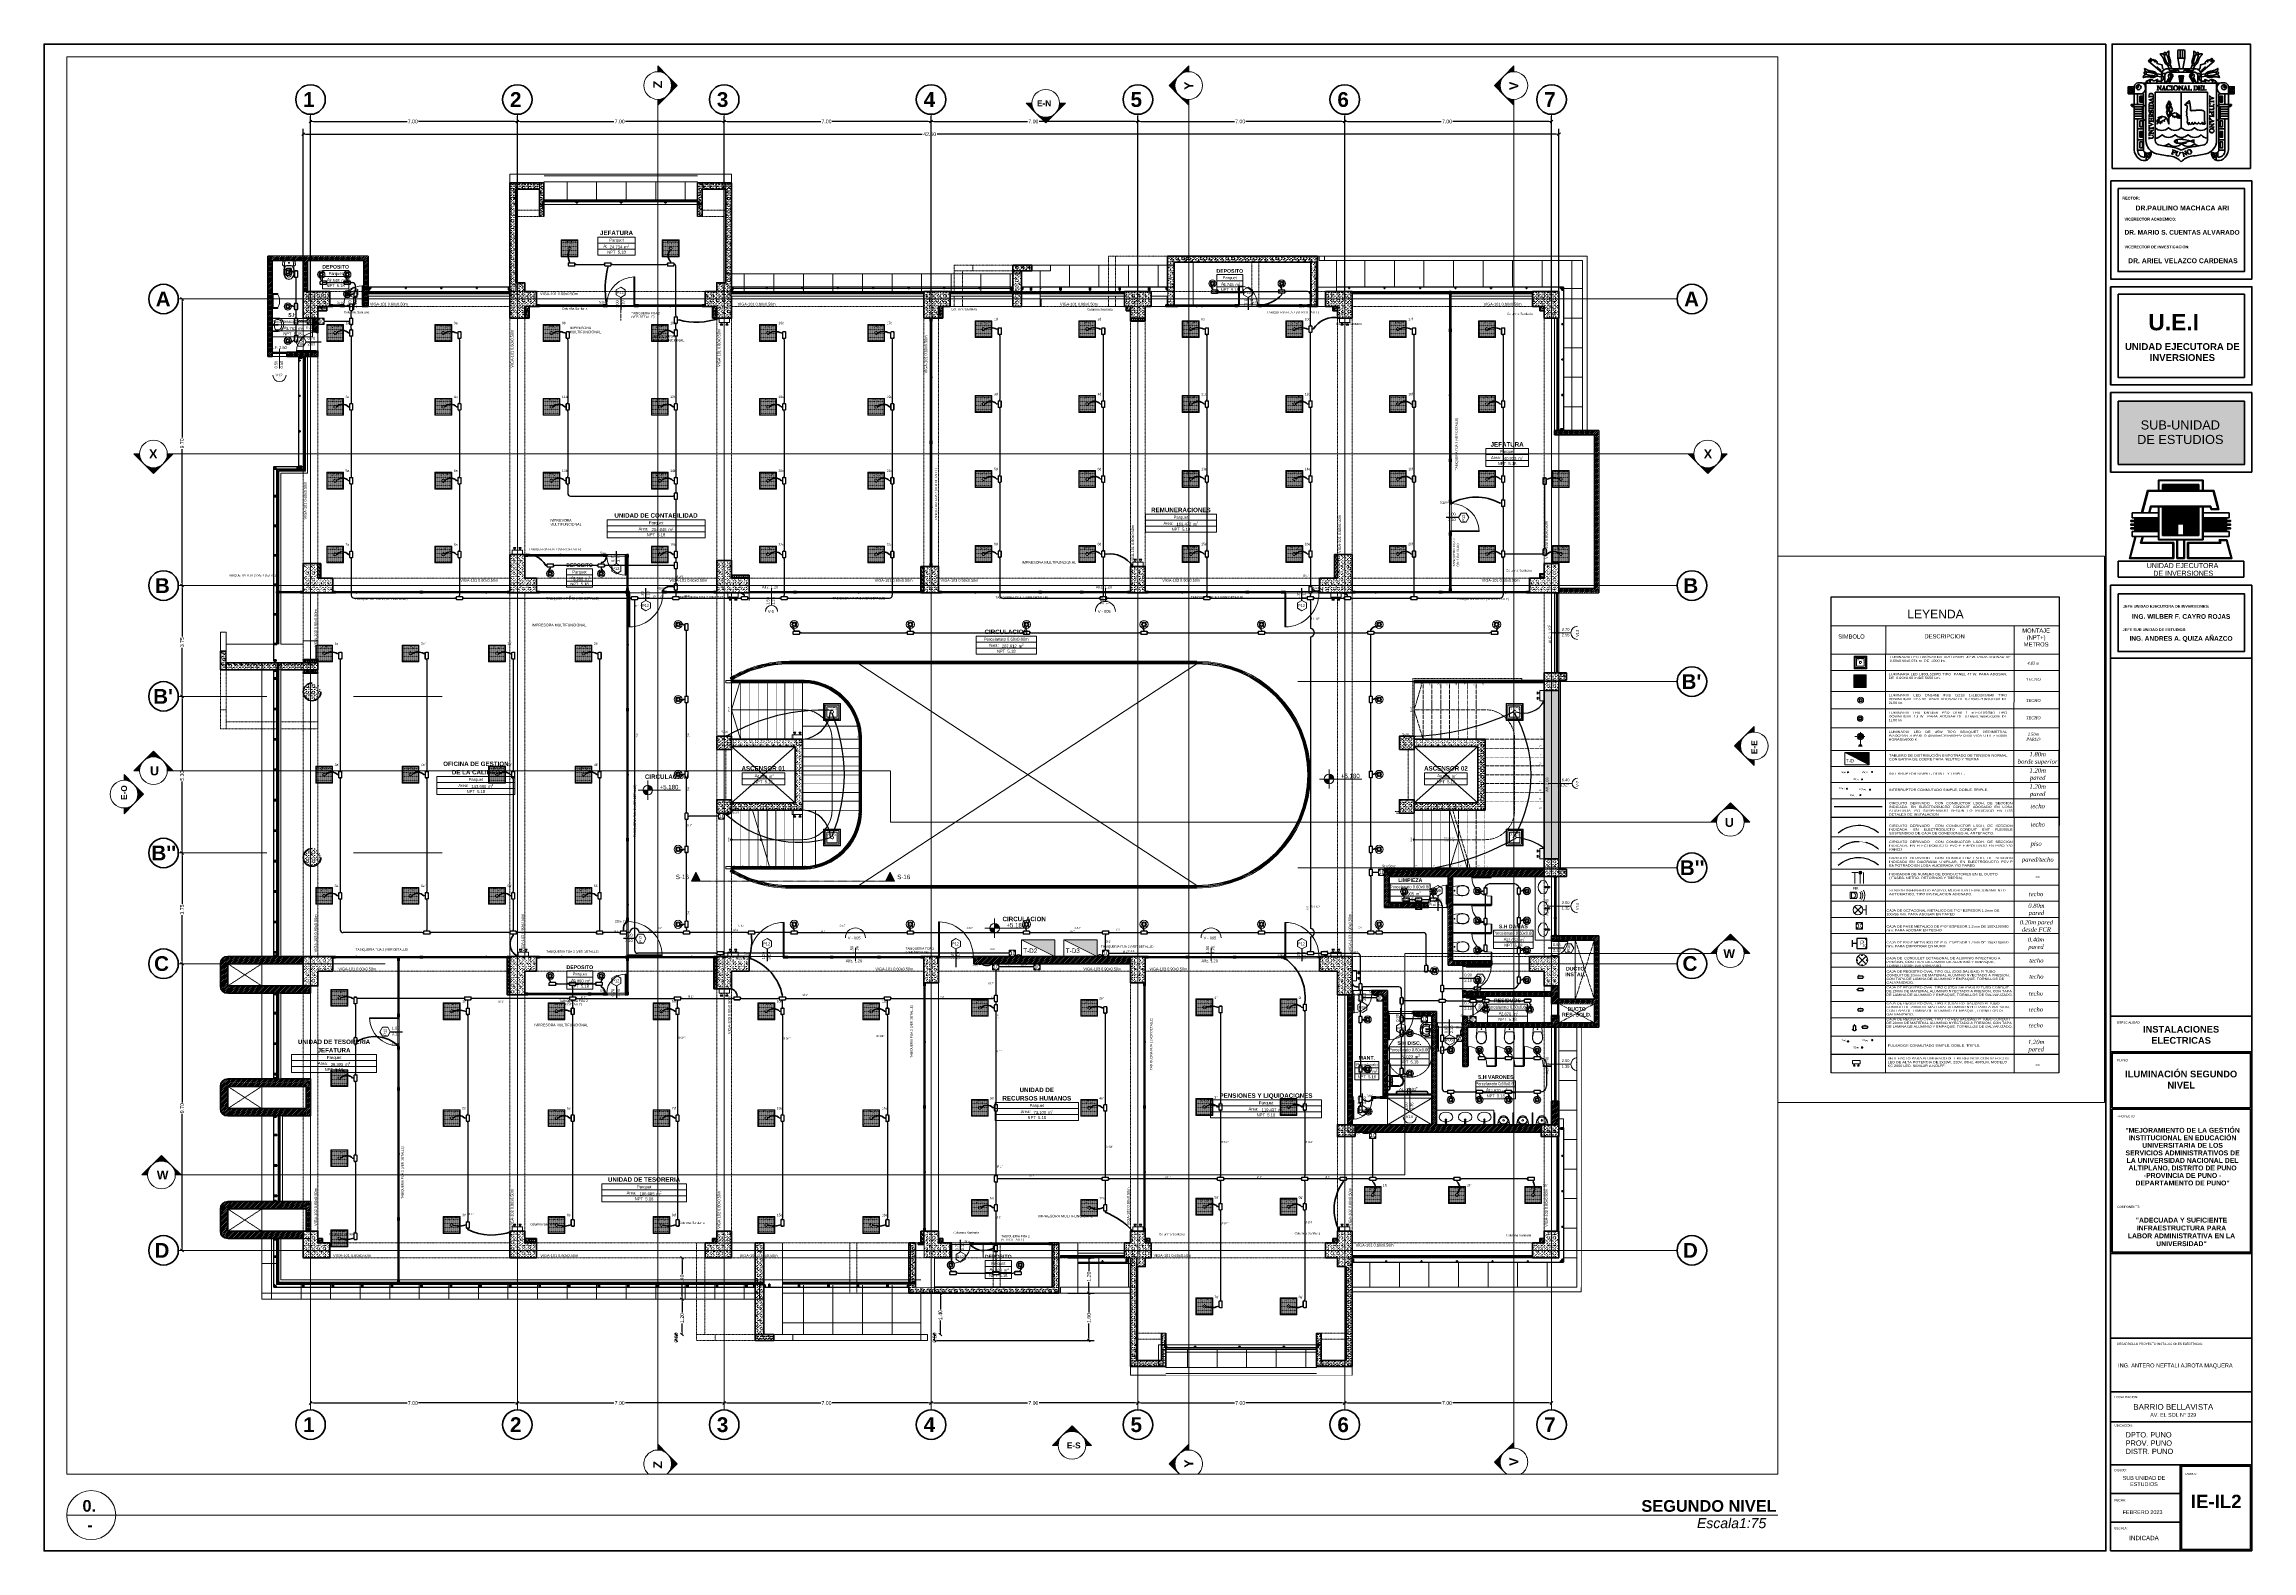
# Paper-space layout 'IE-ILUMINACIÓN 2 SEGUNDO NIVEL' of a CAD drawing. Header units: inches. Extents: x -41 to 950, y 12 to 688.
# The model-space entities are those that its viewports show. They can reach past a viewport. Long polylines and large blocks are cut down to what shows.
import ezdxf
from ezdxf.lldxf.tags import DXFTag

# ---------------------------------------------------------------- set-up
doc = ezdxf.new("R2010")
doc.units = ezdxf.units.IN
doc.header["$MEASUREMENT"] = 0
doc.set_wipeout_variables(frame=1)
doc.header["$PDMODE"] = 1
for name, pattern in [('A-PB$0$HIDDEN', [0.375, 0.25, -0.125]), ('ACAD_ISO04W100', [30, 24, -3, 0, -3]), ('CONTINUA', [0]), ('DASHED', [0.75, 0.5, -0.25]), ('EBEBBTGBBT', [1.284455, 0.426882, -0.430691, 0.426882]), ('Hidden Line', [0.195611, 0.141111, -0.0545]), ('HIDDEN2', [0.1875, 0.125, -0.0625]), ('Línea Oculta', [0.195611, 0.141111, -0.0545]), ('Oculto', [0.15875, 0.105833, -0.052917]), ('Punto & Raya', [0.65, 0.5, -0.075, 0, -0.075]), ('Punto & Rayas', [0.335139, 0.15875, -0.088194, 0, -0.088194]), ('Raya Pequeña', [0.141111, 0.070556, -0.070556]), ('Rayas', [0.282222, 0.141111, -0.141111]), ('RAYITAS', [0.375, 0.25, -0.125]), ('Wipeout_Contour', [1, 0, -1])]:
    doc.linetypes.add(name, pattern=pattern)
for name, color, linetype, lineweight in [('00 APARATOS ELECTRICO', 30, 'Continuous', 20), ('00 IE CKTO ILUMINACION', 3, 'Continuous', 50), ('00 IE CKTO TOMAS', 111, 'Rayas', 18), ('00_IE_Luminarias', 6, 'Continuous', 30), ('01 IE LUM LED AD DN570C', 1, 'Continuous', 13), ('01 IE LUM LED EMP DN570B', 3, 'Continuous', 13), ('ALUMBRADO_CONDUIT', 30, 'CONDUIT1', 30), ('ALUMBRADO_PVC', 6, 'PVC1', 30), ('Bancas', 1, 'Continuous', 13), ('Cable Alumbrado', 150, 'Continuous', 30), ('CABLEADO EXT.', 3, 'PVCSUBT', 30), ('CAJA-1', 140, 'Continuous', 0), ('Luminaria', 9, 'Continuous', 9), ('Luminarias', 5, 'Continuous', 20), ('pluma6', 191, 'Continuous', 0), ('pulsador', 4, 'Continuous', 40), ('SENSOR', 6, 'Continuous', 40), ('Simb_Alumbrado', 140, 'CONTINUA', 30), ('sub tablero de distribucion', 184, 'Continuous', 9), ('TEXTO', 7, 'Continuous', 15), ('textos', 7, 'Continuous', 5)]:
    doc.layers.add(name, color=color, linetype=linetype, lineweight=lineweight)
for name, color, linetype in [('02 _ ARQ _ ALB _ Cotas Ejes', 7, 'Continuous'), ('02 _ ARQ _ ALB _ Ejes Generales', 7, 'Continuous'), ('02 _ ARQ _ ALB _ Muros Exteriores', 7, 'Continuous'), ('02 _ ARQ _ ALB _ Muros Interiores', 7, 'Continuous'), ('02 _ ARQ _ ZON _ Espacio.3D', 7, 'Continuous'), ('08 _ STR _ EXT _ 06 Columnas', 7, 'Continuous'), ('08 _ STR _ EXT _ 06 Elementos de Fachada', 7, 'Continuous'), ('08 _ STR _ EXT _ 07 Losa Aligerada', 7, 'Continuous'), ('08 _ STR _ EXT _ 08 Placas', 7, 'Continuous'), ('08 _ STR _ EXT _ 08 Placas Inclinadas', 7, 'Continuous'), ('08 _ STR _ EXT _ 09 Vigas', 7, 'Continuous'), ('08 _ STR _ EXT _ 11 Escaleras', 7, 'Continuous'), ('08 _ STR _ EXT _ 12 Ascensor', 7, 'Continuous'), ('1TEXT', 8, 'Continuous'), ('Acabado - Muros', 7, 'Continuous'), ('Dibujo & Figuras', 7, 'Continuous'), ('Dibujo 2D - General', 7, 'Continuous'), ('Estructura - 03 LOSA', 7, 'Continuous'), ('Estructura - 04 MURO', 7, 'Continuous'), ('Estructura - Carga', 7, 'Continuous'), ('Interior - CIELO RASSO', 7, 'Continuous'), ('Interior - Escaleras & Barandillas', 7, 'Continuous'), ('Interior - Sanitarios', 7, 'Continuous'), ('Marcador - Alzados', 7, 'Continuous'), ('Marcador - Secciones', 251, 'Continuous'), ('MEP - HVAC', 7, 'Continuous'), ('Notas - Etiquetas', 251, 'Continuous'), ('Notas - General', 7, 'Continuous'), ('Notas - Textos', 7, 'Continuous')]:
    doc.layers.add(name, color=color, linetype=linetype)
doc.layers.add('NonPlottable_Dibujo & Figuras', color=7, linetype='Continuous', plot=False)
doc.styles.add('Annotative', font='arial.ttf')
doc.styles.add('Arial', font='arial.ttf')
doc.styles.add('ERIKA', font='timesi.ttf')
doc.styles.add('Estilo_Generado_1', font='swisseb.ttf')
doc.styles.add('Estilo_Generado_11', font='symbol.ttf')
doc.styles.add('Estilo_Generado_12', font='')
doc.styles.add('Estilo_Generado_13', font='swissko.ttf')
doc.styles.add('Estilo_Generado_14', font='')
doc.styles.add('Estilo_Generado_3', font='arial.ttf')
doc.styles.add('Estilo_Generado_4', font='swisse.ttf')
doc.styles.add('Estilo_Generado_7', font='swisse.ttf')
doc.styles.add('Estilo_Generado_8', font='arialbd.ttf')
doc.styles.add('Estilo_Generado_9', font='ARIALN.TTF')
doc.styles.add('ROTULO1', font='arial.ttf', dxfattribs={"width": 1.2})
doc.styles.add('SWISS', font='swisse.ttf')
doc.styles.add('TableTextStyle', font='')
doc.styles.add('{18b73a54-fa43-428c-adcb-c1c7bbdf2c84}', font='Simplex.shx')
doc.styles.get('Estilo_Generado_12').set_extended_font_data('Swis721 LtEx BT', bold=True)
doc.styles.get('Estilo_Generado_14').set_extended_font_data('Swis721 Ex BT', italic=True)
doc.styles.get('TableTextStyle').set_extended_font_data('VERDANA.TTF')
tags = doc.linetypes.add('CF', pattern='A,0.411145,-0.114022,["CF",Standard,S=0.1,R=0,X=0,Y=-0.046285],-0.237877', length=0.763044).pattern_tags.tags
tags[6] = DXFTag(74, 10)
tags = doc.linetypes.add('CONDUIT', pattern='A,1.5,-0.210535,["con",{18b73a54-fa43-428c-adcb-c1c7bbdf2c84},S=0.2,R=0,X=0,Y=-0.065594],-0.702384', length=2.412919).pattern_tags.tags
tags[6] = DXFTag(74, 10)
tags = doc.linetypes.add('CONDUIT1', pattern='A,1,-0.19772,["con",{18b73a54-fa43-428c-adcb-c1c7bbdf2c84},S=0.2,R=0,X=0,Y=-0.065594],-0.593642', length=1.791362).pattern_tags.tags
tags[6] = DXFTag(74, 10)
tags = doc.linetypes.add('PVC1', pattern='A,1,-0.19772,["PVC",{18b73a54-fa43-428c-adcb-c1c7bbdf2c84},S=0.13,R=0,X=0,Y=-0.061851],-0.507647', length=1.705367).pattern_tags.tags
tags[6] = DXFTag(74, 10)
tags = doc.linetypes.add('PVCSUBT', pattern='A,0.6,-0.3,0.6,-0.075691,["PVC",Standard,S=0.2,R=0,X=0,Y=-0.093724],-0.621005', length=2.196696).pattern_tags.tags
tags[10] = DXFTag(74, 10)
doc.dimstyles.new('Estilo_Generado__1', dxfattribs={"dimtxt": 0.125, "dimasz": 0.095, "dimexe": 0.18, "dimexo": 0.3, "dimgap": 0, "dimtad": 0, "dimtih": 1, "dimtoh": 1, "dimzin": 0, "dimdsep": 46, "dimtxsty": 'Estilo_Generado_4', "dimblk": 'ARROWHEAD_6', "dimblk1": 'ARROWHEAD_6', "dimblk2": 'ARROWHEAD_6', "dimcen": 0.09, "dimse1": 1, "dimse2": 1, "dimclrd": 144, "dimclre": 144, "dimclrt": 7, "dimadec": 0, "dimazin": 0, "dimtfac": 1, "dimtdec": 4, "dimtmove": 0, "dimatfit": 3, "dimfxl": 1, "dimtolj": 1, "dimtzin": 0, "dimarcsym": 0})
doc.dimstyles.new('Estilo_Generado__15', dxfattribs={"dimtxt": 0.125, "dimasz": 0.095, "dimexe": 0.18, "dimexo": 0.003, "dimgap": 0, "dimtad": 0, "dimtih": 1, "dimtoh": 1, "dimzin": 0, "dimdsep": 46, "dimtxsty": 'Estilo_Generado_4', "dimblk": 'ARROWHEAD_6', "dimblk1": 'ARROWHEAD_6', "dimblk2": 'ARROWHEAD_6', "dimcen": 0.09, "dimclrd": 144, "dimclre": 144, "dimclrt": 7, "dimadec": 0, "dimazin": 0, "dimtfac": 1, "dimtdec": 4, "dimtmove": 0, "dimatfit": 3, "dimfxl": 1, "dimtolj": 1, "dimtzin": 0, "dimarcsym": 0})
doc.dimstyles.new('Estilo_Generado__4', dxfattribs={"dimtxt": 0.125, "dimasz": 0.095, "dimexe": 0.18, "dimexo": 0.3, "dimgap": 0, "dimtad": 0, "dimzin": 0, "dimdsep": 46, "dimtxsty": 'Estilo_Generado_4', "dimblk": 'ARROWHEAD_6', "dimblk1": 'ARROWHEAD_6', "dimblk2": 'ARROWHEAD_6', "dimcen": 0.09, "dimclrd": 144, "dimclre": 144, "dimclrt": 7, "dimadec": 0, "dimazin": 0, "dimtfac": 1, "dimtdec": 4, "dimtmove": 0, "dimatfit": 3, "dimfxl": 1, "dimtolj": 1, "dimtzin": 0, "dimarcsym": 0})
doc.dimstyles.new('Estilo_Generado__6', dxfattribs={"dimtxt": 0.125, "dimasz": 0.095, "dimexe": 0.18, "dimexo": 0.0625, "dimgap": 0, "dimtad": 0, "dimzin": 0, "dimdsep": 46, "dimtxsty": 'Estilo_Generado_4', "dimblk": 'ARROWHEAD_6', "dimblk1": 'ARROWHEAD_6', "dimblk2": 'ARROWHEAD_6', "dimcen": 0.09, "dimse1": 1, "dimse2": 1, "dimclrd": 144, "dimclre": 144, "dimclrt": 7, "dimadec": 0, "dimazin": 0, "dimtfac": 1, "dimtdec": 4, "dimtmove": 0, "dimatfit": 3, "dimfxl": 1, "dimtolj": 1, "dimtzin": 0, "dimarcsym": 0})
pattern_1 = [(0, (92.5, 3e-09), (0, 1), []), (90, (92.5, 3e-09), (-1, 0), [])]
pattern_2 = [(0, (92.500015, 3e-09), (0, 0.030000001), [])]
pattern_3 = [(45, (92.500015, 3e-09), (-0.030052038, 0.030052038), [])]
pattern_4 = [(0, (92.5, 3e-09), (0, 0.3897114), [0.024375, -0.200625]), (0, (92.6125, 0.19486), (0, 0.3897114), [0.024375, -0.200625]), (60, (92.5, 3e-09), (-0.3375, 0.1948557), [0.024375, -0.200625]), (60, (92.725, 3e-09), (-0.3375, 0.1948557), [0.024375, -0.200625]), (120, (92.5244, 3e-09), (0.3375, 0.1948557), [0.024375, -0.200625]), (120, (92.7494, 3e-09), (0.3375, 0.1948557), [0.024375, -0.200625]), (0, (92.500015, 0.0375), (0, 0.075), [0, -0.075, 0, -0.1125]), (45, (92.537515, 0.0375), (-0.05303301, 0.05303301), [0, -0.05625, 0, -0.09375])]
pattern_5 = [(0, (92.5, 3e-09), (0, 0.3117692), [0.03, -0.15]), (0, (92.59, 0.1559), (0, 0.3117692), [0.03, -0.15]), (60, (92.5, 3e-09), (-0.27, 0.1558846), [0.03, -0.15]), (60, (92.68, 3e-09), (-0.27, 0.1558846), [0.03, -0.15]), (120, (92.53, 3e-09), (0.27, 0.1558846), [0.03, -0.15]), (120, (92.71, 3e-09), (0.27, 0.1558846), [0.03, -0.15]), (0, (92.500015, 0.03), (0, 0.06), [0, -0.06, 0, -0.090000004]), (45, (92.530015, 0.03), (-0.04242641, 0.04242641), [0, -0.045, 0, -0.075000003])]

# ---------------------------------------------------------------- blocks, each defined once
blk = doc.blocks.new('*X19', base_point=(804.059, 0))
at = {"layer": 'Estructura - 04 MURO', "color": 9, "linetype": 'Continuous', "lineweight": 5}
for p, q in [((813.129, 27.047), (813.14, 27.007)), ((813.149, 27.099), (813.151, 27.09)), ((813.151, 27.09), (813.153, 27.099)), ((813.161, 27.007), (813.179, 27.084)), ((813.179, 27.084), (813.2, 27.007)), ((813.209, 27.099), (813.211, 27.09)), ((813.211, 27.09), (813.213, 27.099)), ((813.221, 27.007), (813.239, 27.084)), ((813.239, 27.084), (813.26, 27.007)), ((813.269, 27.099), (813.271, 27.09)), ((813.271, 27.09), (813.273, 27.099)), ((813.281, 27.007), (813.299, 27.084)), ((813.299, 27.084), (813.32, 27.007)), ((813.329, 27.099), (813.331, 27.09)), ((813.331, 27.09), (813.333, 27.099)), ((813.341, 27.007), (813.359, 27.084)), ((813.359, 27.084), (813.38, 27.007)), ((813.389, 27.099), (813.391, 27.09)), ((813.391, 27.09), (813.393, 27.099)), ((813.401, 27.007), (813.419, 27.084)), ((813.419, 27.084), (813.44, 27.007)), ((813.449, 27.099), (813.451, 27.09)), ((813.451, 27.09), (813.453, 27.099)), ((813.461, 27.007), (813.479, 27.084)), ((813.479, 27.084), (813.5, 27.007)), ((813.509, 27.099), (813.511, 27.09)), ((813.511, 27.09), (813.513, 27.099)), ((813.521, 27.007), (813.539, 27.084)), ((813.539, 27.084), (813.56, 27.007)), ((813.569, 27.099), (813.571, 27.09)), ((813.571, 27.09), (813.573, 27.099)), ((813.581, 27.007), (813.599, 27.084)), ((813.599, 27.084), (813.62, 27.007)), ((813.629, 27.099), (813.629, 27.098))]:
    blk.add_line(p, q, dxfattribs=at)
blk = doc.blocks.new('*X33', base_point=(804.059, 0))
at = {"layer": 'Estructura - 04 MURO', "color": 9, "linetype": 'Continuous', "lineweight": 5}
for p, q in [((820.679, 39.054), (820.688, 39.02)), ((820.679, 39.054), (820.679, 39.054)), ((820.708, 39.071), (820.711, 39.06)), ((820.711, 39.06), (820.713, 39.066)), ((820.731, 39.02), (820.736, 39.043)), ((820.744, 39.035), (820.748, 39.02))]:
    blk.add_line(p, q, dxfattribs=at)
blk = doc.blocks.new('*X34', base_point=(804.059, 0))
at = {"layer": 'Estructura - 04 MURO', "color": 9, "linetype": 'Continuous', "lineweight": 5}
for p, q in [((820.7, 39.1), (820.708, 39.071)), ((820.713, 39.066), (820.72, 39.1)), ((820.736, 39.043), (820.739, 39.054)), ((820.739, 39.054), (820.744, 39.035))]:
    blk.add_line(p, q, dxfattribs=at)
blk = doc.blocks.new('*X35', base_point=(804.059, 0))
at = {"layer": 'Estructura - 04 MURO', "color": 9, "linetype": 'Continuous', "lineweight": 5}
for p, q in [((820.679, 39.18), (820.7, 39.1)), ((820.679, 39.18), (820.679, 39.18)), ((820.694, 39.25), (820.711, 39.186)), ((820.711, 39.186), (820.726, 39.25)), ((820.72, 39.1), (820.739, 39.18)), ((820.739, 39.18), (820.759, 39.105)), ((820.754, 39.25), (820.759, 39.231))]:
    blk.add_line(p, q, dxfattribs=at)
blk = doc.blocks.new('*X36', base_point=(804.059, 0))
at = {"layer": 'Estructura - 04 MURO', "color": 9, "linetype": 'Continuous', "lineweight": 5}
for p, q in [((820.64, 39.1), (820.651, 39.06)), ((820.651, 39.06), (820.66, 39.1)), ((820.671, 39.02), (820.679, 39.054))]:
    blk.add_line(p, q, dxfattribs=at)
blk = doc.blocks.new('*X37', base_point=(804.059, 0))
at = {"layer": 'Estructura - 04 MURO', "color": 9, "linetype": 'Continuous', "lineweight": 5}
for p, q in [((827, 39.1), (827.011, 39.06)), ((827.011, 39.06), (827.02, 39.1)), ((827.06, 39.1), (827.064, 39.085))]:
    blk.add_line(p, q, dxfattribs=at)
blk = doc.blocks.new('*X38', base_point=(804.059, 0))
at = {"layer": 'Estructura - 04 MURO', "color": 9, "linetype": 'Continuous', "lineweight": 5}
for p, q in [((827.031, 39.02), (827.039, 39.054)), ((827.039, 39.054), (827.048, 39.02)), ((827.064, 39.085), (827.071, 39.06)), ((827.071, 39.06), (827.079, 39.094))]:
    blk.add_line(p, q, dxfattribs=at)
blk = doc.blocks.new('*X39', base_point=(804.059, 0))
at = {"layer": 'Estructura - 04 MURO', "color": 9, "linetype": 'Continuous', "lineweight": 5}
for p, q in [((827.079, 39.094), (827.08, 39.1)), ((827.091, 39.02), (827.099, 39.054)), ((827.099, 39.054), (827.108, 39.02)), ((827.12, 39.1), (827.129, 39.068))]:
    blk.add_line(p, q, dxfattribs=at)
blk = doc.blocks.new('*X40', base_point=(804.059, 0))
at = {"layer": 'Estructura - 04 MURO', "color": 9, "linetype": 'Continuous', "lineweight": 5}
for p, q in [((826.999, 39.231), (827.011, 39.186)), ((826.999, 39.105), (827, 39.1)), ((827.011, 39.186), (827.026, 39.25)), ((827.02, 39.1), (827.039, 39.18)), ((827.039, 39.18), (827.06, 39.1)), ((827.054, 39.25), (827.071, 39.186)), ((827.071, 39.186), (827.079, 39.22))]:
    blk.add_line(p, q, dxfattribs=at)
blk = doc.blocks.new('*X41', base_point=(804.059, 0))
at = {"layer": 'Estructura - 04 MURO', "color": 9, "linetype": 'Continuous', "lineweight": 5}
for p, q in [((834.681, 39.098), (834.691, 39.06)), ((834.691, 39.06), (834.696, 39.083)), ((834.711, 39.02), (834.719, 39.054)), ((834.719, 39.054), (834.728, 39.02))]:
    blk.add_line(p, q, dxfattribs=at)
blk = doc.blocks.new('*X42', base_point=(804.059, 0))
at = {"layer": 'Estructura - 04 MURO', "color": 9, "linetype": 'Continuous', "lineweight": 5}
for p, q in [((834.68, 39.1), (834.681, 39.098)), ((834.696, 39.083), (834.7, 39.1)), ((834.74, 39.1), (834.751, 39.06)), ((834.751, 39.06), (834.759, 39.094))]:
    blk.add_line(p, q, dxfattribs=at)
blk = doc.blocks.new('*X43', base_point=(804.059, 0))
at = {"layer": 'Estructura - 04 MURO', "color": 9, "linetype": 'Continuous', "lineweight": 5}
for p, q in [((834.679, 39.231), (834.691, 39.186)), ((834.679, 39.105), (834.68, 39.1)), ((834.691, 39.186), (834.706, 39.25)), ((834.7, 39.1), (834.719, 39.18)), ((834.719, 39.18), (834.74, 39.1)), ((834.734, 39.25), (834.751, 39.186)), ((834.751, 39.186), (834.759, 39.22))]:
    blk.add_line(p, q, dxfattribs=at)
blk = doc.blocks.new('*X44', base_point=(804.059, 0))
at = {"layer": 'Estructura - 04 MURO', "color": 9, "linetype": 'Continuous', "lineweight": 5}
for p, q in [((834.629, 39.068), (834.631, 39.06)), ((834.631, 39.06), (834.64, 39.1)), ((834.651, 39.02), (834.659, 39.054)), ((834.659, 39.054), (834.668, 39.02))]:
    blk.add_line(p, q, dxfattribs=at)
blk = doc.blocks.new('*X45', base_point=(804.059, 0))
at = {"layer": 'Estructura - 04 MURO', "color": 9, "linetype": 'Continuous', "lineweight": 5}
for p, q in [((820.933, 7.754), (820.934, 7.75)), ((820.966, 7.75), (820.977, 7.798)), ((820.98, 7.801), (820.994, 7.75)), ((821.007, 7.828), (821.009, 7.82))]:
    blk.add_line(p, q, dxfattribs=at)
blk = doc.blocks.new('*X46', base_point=(804.059, 0))
at = {"layer": 'Estructura - 04 MURO', "color": 9, "linetype": 'Continuous', "lineweight": 5}
for p, q in [((820.929, 7.769), (820.933, 7.754)), ((820.946, 7.83), (820.951, 7.812)), ((820.951, 7.812), (820.955, 7.83)), ((820.977, 7.798), (820.979, 7.806)), ((820.979, 7.806), (820.98, 7.801)), ((821.006, 7.83), (821.007, 7.828))]:
    blk.add_line(p, q, dxfattribs=at)
blk = doc.blocks.new('*X47', base_point=(804.059, 0))
at = {"layer": 'Estructura - 04 MURO', "color": 9, "linetype": 'Continuous', "lineweight": 5}
for p, q in [((820.786, 7.75), (820.799, 7.806)), ((820.799, 7.806), (820.814, 7.75)), ((820.826, 7.83), (820.831, 7.812)), ((820.831, 7.812), (820.835, 7.83)), ((820.846, 7.75), (820.859, 7.806)), ((820.859, 7.806), (820.874, 7.75)), ((820.886, 7.83), (820.891, 7.812)), ((820.891, 7.812), (820.895, 7.83)), ((820.906, 7.75), (820.919, 7.806)), ((820.919, 7.806), (820.929, 7.769))]:
    blk.add_line(p, q, dxfattribs=at)
blk = doc.blocks.new('*X48', base_point=(804.059, 0))
at = {"layer": 'Estructura - 04 MURO', "color": 9, "linetype": 'Continuous', "lineweight": 5}
for p, q in [((820.934, 7.75), (820.947, 7.7)), ((820.954, 7.7), (820.966, 7.75)), ((820.994, 7.75), (821.007, 7.7))]:
    blk.add_line(p, q, dxfattribs=at)
blk = doc.blocks.new('*X49', base_point=(804.059, 0))
at = {"layer": 'Estructura - 04 MURO', "color": 9, "linetype": 'Continuous', "lineweight": 5}
for p, q in [((820.049, 16.136), (820.051, 16.128)), ((820.051, 16.128), (820.068, 16.2)), ((820.092, 16.2), (820.1, 16.171)), ((820.128, 16.198), (820.128, 16.2))]:
    blk.add_line(p, q, dxfattribs=at)
blk = doc.blocks.new('*X50', base_point=(804.059, 0))
at = {"layer": 'Estructura - 04 MURO', "color": 9, "linetype": 'Continuous', "lineweight": 5}
for p, q in [((820.079, 16.122), (820.08, 16.12)), ((820.079, 16.12), (820.079, 16.122)), ((820.1, 16.171), (820.111, 16.128)), ((820.111, 16.128), (820.127, 16.198))]:
    blk.add_line(p, q, dxfattribs=at)
blk = doc.blocks.new('*X52', base_point=(804.059, 0))
at = {"layer": 'Estructura - 04 MURO', "color": 9, "linetype": 'Continuous', "lineweight": 5}
for p, q in [((820.049, 17.27), (820.051, 17.262)), ((820.051, 17.262), (820.072, 17.35)), ((820.051, 17.136), (820.079, 17.256)), ((820.079, 17.256), (820.111, 17.136)), ((820.088, 17.35), (820.111, 17.262)), ((820.111, 17.262), (820.129, 17.339)), ((820.111, 17.136), (820.129, 17.213)), ((820.049, 17.144), (820.051, 17.136)), ((820.049, 17.018), (820.051, 17.01)), ((820.049, 16.892), (820.051, 16.884)), ((820.049, 16.766), (820.051, 16.758)), ((820.049, 16.64), (820.051, 16.632)), ((820.049, 16.514), (820.051, 16.506)), ((820.051, 17.01), (820.079, 17.13)), ((820.051, 16.884), (820.079, 17.004)), ((820.051, 16.758), (820.079, 16.878)), ((820.051, 16.632), (820.079, 16.752)), ((820.051, 16.506), (820.079, 16.626)), ((820.051, 16.38), (820.079, 16.5)), ((820.079, 17.13), (820.111, 17.01)), ((820.079, 17.004), (820.111, 16.884)), ((820.079, 16.878), (820.111, 16.758)), ((820.079, 16.752), (820.111, 16.632)), ((820.079, 16.626), (820.111, 16.506)), ((820.079, 16.5), (820.111, 16.38)), ((820.111, 17.01), (820.129, 17.087)), ((820.111, 16.884), (820.129, 16.961)), ((820.111, 16.758), (820.129, 16.835)), ((820.111, 16.632), (820.129, 16.709)), ((820.111, 16.506), (820.129, 16.583)), ((820.111, 16.38), (820.129, 16.457)), ((820.049, 16.388), (820.051, 16.38)), ((820.049, 16.262), (820.051, 16.254)), ((820.051, 16.254), (820.079, 16.374)), ((820.068, 16.2), (820.079, 16.248)), ((820.079, 16.374), (820.111, 16.254)), ((820.079, 16.248), (820.092, 16.2)), ((820.111, 16.254), (820.129, 16.331)), ((820.128, 16.2), (820.129, 16.205))]:
    blk.add_line(p, q, dxfattribs=at)
blk = doc.blocks.new('*X53', base_point=(804.059, 0))
at = {"layer": 'Estructura - 04 MURO', "color": 9, "linetype": 'Continuous', "lineweight": 5}
for p, q in [((827.049, 16.337), (827.053, 16.323)), ((827.066, 16.4), (827.071, 16.38)), ((827.071, 16.38), (827.076, 16.4)), ((827.098, 16.369), (827.099, 16.374)), ((827.099, 16.374), (827.1, 16.371)), ((827.126, 16.4), (827.127, 16.397))]:
    blk.add_line(p, q, dxfattribs=at)
blk = doc.blocks.new('*X54', base_point=(804.059, 0))
at = {"layer": 'Estructura - 04 MURO', "color": 9, "linetype": 'Continuous', "lineweight": 5}
for p, q in [((827.053, 16.323), (827.054, 16.32)), ((827.086, 16.32), (827.098, 16.369)), ((827.1, 16.371), (827.114, 16.32)), ((827.127, 16.397), (827.129, 16.388))]:
    blk.add_line(p, q, dxfattribs=at)
blk = doc.blocks.new('*X55', base_point=(804.059, 0))
at = {"layer": 'Estructura - 04 MURO', "color": 9, "linetype": 'Continuous', "lineweight": 5}
for p, q in [((827.049, 17.345), (827.071, 17.262)), ((827.049, 17.219), (827.071, 17.136)), ((827.071, 17.262), (827.092, 17.35)), ((827.071, 17.136), (827.099, 17.256)), ((827.099, 17.256), (827.129, 17.144)), ((827.108, 17.35), (827.129, 17.27)), ((827.049, 17.093), (827.071, 17.01)), ((827.049, 16.967), (827.071, 16.884)), ((827.049, 16.841), (827.071, 16.758)), ((827.049, 16.715), (827.071, 16.632)), ((827.049, 16.589), (827.071, 16.506)), ((827.049, 16.463), (827.066, 16.4)), ((827.071, 17.01), (827.099, 17.13)), ((827.071, 16.884), (827.099, 17.004)), ((827.071, 16.758), (827.099, 16.878)), ((827.071, 16.632), (827.099, 16.752)), ((827.071, 16.506), (827.099, 16.626)), ((827.076, 16.4), (827.099, 16.5)), ((827.099, 17.13), (827.129, 17.018)), ((827.099, 17.004), (827.129, 16.892)), ((827.099, 16.878), (827.129, 16.766)), ((827.099, 16.752), (827.129, 16.64)), ((827.099, 16.626), (827.129, 16.514)), ((827.099, 16.5), (827.126, 16.4))]:
    blk.add_line(p, q, dxfattribs=at)
blk = doc.blocks.new('*X56', base_point=(804.059, 0))
at = {"layer": 'Estructura - 04 MURO', "color": 9, "linetype": 'Continuous', "lineweight": 5}
for p, q in [((834.049, 7.763), (834.058, 7.8)), ((834.061, 7.8), (834.075, 7.746)), ((834.114, 7.785), (834.118, 7.8)), ((834.121, 7.8), (834.122, 7.793))]:
    blk.add_line(p, q, dxfattribs=at)
blk = doc.blocks.new('*X57', base_point=(804.059, 0))
at = {"layer": 'Estructura - 04 MURO', "color": 9, "linetype": 'Continuous', "lineweight": 5}
for p, q in [((834.075, 7.746), (834.082, 7.72)), ((834.099, 7.72), (834.114, 7.785)), ((834.122, 7.793), (834.129, 7.769))]:
    blk.add_line(p, q, dxfattribs=at)
blk = doc.blocks.new('*X58', base_point=(804.059, 0))
at = {"layer": 'Estructura - 04 MURO', "color": 9, "linetype": 'Continuous', "lineweight": 5}
for p, q in [((834.087, 8.08), (834.091, 8.064)), ((834.091, 8.064), (834.095, 8.08)), ((834.11, 8.019), (834.119, 8.058)), ((834.119, 8.058), (834.129, 8.021))]:
    blk.add_line(p, q, dxfattribs=at)
blk = doc.blocks.new('*X59', base_point=(804.059, 0))
at = {"layer": 'Estructura - 04 MURO', "color": 9, "linetype": 'Continuous', "lineweight": 5}
for p, q in [((834.049, 8.015), (834.059, 8.058)), ((834.059, 8.058), (834.075, 8)), ((834.106, 8), (834.11, 8.019))]:
    blk.add_line(p, q, dxfattribs=at)
blk = doc.blocks.new('*X60', base_point=(804.059, 0))
at = {"layer": 'Estructura - 04 MURO', "color": 9, "linetype": 'Continuous', "lineweight": 5}
for p, q in [((834.049, 7.889), (834.059, 7.932)), ((834.058, 7.8), (834.059, 7.806)), ((834.059, 7.932), (834.091, 7.812)), ((834.059, 7.806), (834.061, 7.8)), ((834.075, 8), (834.091, 7.938)), ((834.091, 7.938), (834.106, 8)), ((834.091, 7.812), (834.119, 7.932)), ((834.118, 7.8), (834.119, 7.806)), ((834.119, 7.932), (834.129, 7.895)), ((834.119, 7.806), (834.121, 7.8))]:
    blk.add_line(p, q, dxfattribs=at)
blk = doc.blocks.new('*X61', base_point=(804.059, 0))
at = {"layer": 'Estructura - 04 MURO', "color": 9, "linetype": 'Continuous', "lineweight": 5}
for p, q in [((813.682, 30.653), (813.691, 30.618)), ((813.691, 30.618), (813.705, 30.676)), ((813.656, 30.6), (813.659, 30.612)), ((813.659, 30.612), (813.662, 30.6))]:
    blk.add_line(p, q, dxfattribs=at)
blk = doc.blocks.new('*X62', base_point=(804.059, 0))
at = {"layer": 'Estructura - 04 MURO', "color": 9, "linetype": 'Continuous', "lineweight": 5}
for p, q in [((813.631, 30.618), (813.646, 30.68)), ((813.675, 30.68), (813.682, 30.653)), ((813.705, 30.676), (813.706, 30.68)), ((813.629, 30.626), (813.631, 30.618))]:
    blk.add_line(p, q, dxfattribs=at)
blk = doc.blocks.new('*X63', base_point=(804.059, 0))
at = {"layer": 'Estructura - 04 MURO', "color": 9, "linetype": 'Continuous', "lineweight": 5}
for p, q in [((813.629, 30.5), (813.631, 30.492)), ((813.629, 30.374), (813.631, 30.366)), ((813.629, 30.248), (813.631, 30.24)), ((813.631, 30.492), (813.656, 30.6)), ((813.631, 30.366), (813.659, 30.486)), ((813.631, 30.24), (813.659, 30.36)), ((813.651, 30.2), (813.659, 30.234)), ((813.659, 30.486), (813.691, 30.366)), ((813.659, 30.36), (813.691, 30.24)), ((813.659, 30.234), (813.668, 30.2)), ((813.662, 30.6), (813.691, 30.492)), ((813.691, 30.492), (813.709, 30.569)), ((813.691, 30.366), (813.709, 30.443)), ((813.691, 30.24), (813.709, 30.317))]:
    blk.add_line(p, q, dxfattribs=at)
blk = doc.blocks.new('*X64', base_point=(804.059, 0))
at = {"layer": 'Estructura - 04 MURO', "color": 9, "linetype": 'Continuous', "lineweight": 5}
for p, q in [((828.171, 30.2), (828.179, 30.234)), ((828.179, 30.234), (828.188, 30.2)), ((828.202, 30.273), (828.209, 30.248))]:
    blk.add_line(p, q, dxfattribs=at)
blk = doc.blocks.new('*X65', base_point=(804.059, 0))
at = {"layer": 'Estructura - 04 MURO', "color": 9, "linetype": 'Continuous', "lineweight": 5}
for p, q in [((828.14, 30.28), (828.151, 30.24)), ((828.151, 30.24), (828.16, 30.28)), ((828.2, 30.28), (828.202, 30.273))]:
    blk.add_line(p, q, dxfattribs=at)
blk = doc.blocks.new('*X66', base_point=(804.059, 0))
at = {"layer": 'Estructura - 04 MURO', "color": 9, "linetype": 'Continuous', "lineweight": 5}
for p, q in [((827.631, 30.2), (827.639, 30.234)), ((827.639, 30.234), (827.648, 30.2)), ((827.66, 30.28), (827.671, 30.24)), ((827.671, 30.24), (827.68, 30.28)), ((827.691, 30.2), (827.699, 30.234)), ((827.699, 30.234), (827.708, 30.2)), ((827.72, 30.28), (827.731, 30.24)), ((827.731, 30.24), (827.74, 30.28)), ((827.751, 30.2), (827.759, 30.234)), ((827.759, 30.234), (827.768, 30.2)), ((827.78, 30.28), (827.791, 30.24)), ((827.791, 30.24), (827.8, 30.28)), ((827.811, 30.2), (827.819, 30.234)), ((827.819, 30.234), (827.828, 30.2)), ((827.84, 30.28), (827.851, 30.24)), ((827.851, 30.24), (827.86, 30.28)), ((827.871, 30.2), (827.879, 30.234)), ((827.879, 30.234), (827.888, 30.2)), ((827.9, 30.28), (827.911, 30.24)), ((827.911, 30.24), (827.92, 30.28)), ((827.931, 30.2), (827.939, 30.234)), ((827.939, 30.234), (827.948, 30.2)), ((827.96, 30.28), (827.971, 30.24)), ((827.971, 30.24), (827.98, 30.28)), ((827.991, 30.2), (827.999, 30.234)), ((827.999, 30.234), (828.008, 30.2)), ((828.02, 30.28), (828.031, 30.24)), ((828.031, 30.24), (828.04, 30.28)), ((828.051, 30.2), (828.059, 30.234)), ((828.059, 30.234), (828.068, 30.2)), ((828.08, 30.28), (828.091, 30.24)), ((828.091, 30.24), (828.1, 30.28)), ((828.111, 30.2), (828.119, 30.234)), ((828.119, 30.234), (828.128, 30.2))]:
    blk.add_line(p, q, dxfattribs=at)
blk = doc.blocks.new('*X67', base_point=(804.059, 0))
at = {"layer": 'Estructura - 04 MURO', "color": 9, "linetype": 'Continuous', "lineweight": 5}
for p, q in [((834.049, 30.569), (834.051, 30.578)), ((834.074, 30.555), (834.089, 30.5)), ((834.093, 30.5), (834.1, 30.529))]:
    blk.add_line(p, q, dxfattribs=at)
blk = doc.blocks.new('*X68', base_point=(804.059, 0))
at = {"layer": 'Estructura - 04 MURO', "color": 9, "linetype": 'Continuous', "lineweight": 5}
for p, q in [((834.051, 30.578), (834.052, 30.58)), ((834.068, 30.58), (834.074, 30.555)), ((834.1, 30.529), (834.112, 30.58)), ((834.128, 30.58), (834.129, 30.575))]:
    blk.add_line(p, q, dxfattribs=at)
blk = doc.blocks.new('*X69', base_point=(804.059, 0))
at = {"layer": 'Estructura - 04 MURO', "color": 9, "linetype": 'Continuous', "lineweight": 5}
for p, q in [((834.049, 30.443), (834.059, 30.486)), ((834.049, 30.317), (834.059, 30.36)), ((834.049, 30.191), (834.059, 30.234)), ((834.049, 30.065), (834.059, 30.108)), ((834.049, 29.939), (834.059, 29.982)), ((834.059, 30.486), (834.091, 30.366)), ((834.059, 30.36), (834.091, 30.24)), ((834.059, 30.234), (834.091, 30.114)), ((834.059, 30.108), (834.091, 29.988)), ((834.059, 29.982), (834.091, 29.862)), ((834.089, 30.5), (834.091, 30.492)), ((834.091, 30.492), (834.093, 30.5)), ((834.091, 30.366), (834.119, 30.486)), ((834.091, 30.24), (834.119, 30.36)), ((834.091, 30.114), (834.119, 30.234)), ((834.091, 29.988), (834.119, 30.108)), ((834.091, 29.862), (834.119, 29.982)), ((834.119, 30.486), (834.129, 30.449)), ((834.119, 30.36), (834.129, 30.323)), ((834.119, 30.234), (834.129, 30.197)), ((834.119, 30.108), (834.129, 30.071)), ((834.119, 29.982), (834.129, 29.945)), ((834.049, 29.813), (834.059, 29.856)), ((834.059, 29.856), (834.087, 29.75)), ((834.094, 29.75), (834.119, 29.856)), ((834.119, 29.856), (834.129, 29.819))]:
    blk.add_line(p, q, dxfattribs=at)
blk = doc.blocks.new('*X70', base_point=(804.059, 0))
at = {"layer": 'Estructura - 04 MURO', "color": 9, "linetype": 'Continuous', "lineweight": 5}
for p, q in [((848.049, 30.953), (848.063, 30.9)), ((848.078, 30.9), (848.088, 30.941)), ((848.121, 30.908), (848.123, 30.9))]:
    blk.add_line(p, q, dxfattribs=at)
blk = doc.blocks.new('*X71', base_point=(804.059, 0))
at = {"layer": 'Estructura - 04 MURO', "color": 9, "linetype": 'Continuous', "lineweight": 5}
for p, q in [((848.088, 30.941), (848.097, 30.98)), ((848.102, 30.98), (848.121, 30.908))]:
    blk.add_line(p, q, dxfattribs=at)
blk = doc.blocks.new('*X72', base_point=(804.059, 0))
at = {"layer": 'Estructura - 04 MURO', "color": 9, "linetype": 'Continuous', "lineweight": 5}
for p, q in [((848.049, 30.827), (848.071, 30.744)), ((848.049, 30.701), (848.071, 30.618)), ((848.063, 30.9), (848.071, 30.87)), ((848.071, 30.87), (848.078, 30.9)), ((848.071, 30.744), (848.099, 30.864)), ((848.071, 30.618), (848.099, 30.738)), ((848.099, 30.864), (848.129, 30.752)), ((848.099, 30.738), (848.129, 30.626)), ((848.123, 30.9), (848.129, 30.878)), ((848.049, 30.575), (848.071, 30.492)), ((848.049, 30.449), (848.071, 30.366)), ((848.049, 30.323), (848.071, 30.24)), ((848.071, 30.492), (848.099, 30.612)), ((848.071, 30.366), (848.099, 30.486)), ((848.071, 30.24), (848.099, 30.36)), ((848.091, 30.2), (848.099, 30.234)), ((848.099, 30.612), (848.129, 30.5)), ((848.099, 30.486), (848.129, 30.374)), ((848.099, 30.36), (848.129, 30.248)), ((848.099, 30.234), (848.108, 30.2))]:
    blk.add_line(p, q, dxfattribs=at)
blk = doc.blocks.new('*X73', base_point=(804.059, 0))
at = {"layer": 'Estructura - 04 MURO', "color": 9, "linetype": 'Continuous', "lineweight": 5}
for p, q in [((841.169, 38.94), (841.171, 38.934)), ((841.171, 38.934), (841.174, 38.945)), ((841.197, 38.92), (841.199, 38.928)), ((841.199, 38.928), (841.201, 38.92)), ((841.217, 38.988), (841.229, 38.942))]:
    blk.add_line(p, q, dxfattribs=at)
blk = doc.blocks.new('*X74', base_point=(804.059, 0))
at = {"layer": 'Estructura - 04 MURO', "color": 9, "linetype": 'Continuous', "lineweight": 5}
for p, q in [((841.153, 39), (841.169, 38.94)), ((841.174, 38.945), (841.186, 39)), ((841.213, 39), (841.217, 38.988))]:
    blk.add_line(p, q, dxfattribs=at)
blk = doc.blocks.new('*X75', base_point=(804.059, 0))
at = {"layer": 'Estructura - 04 MURO', "color": 9, "linetype": 'Continuous', "lineweight": 5}
for p, q in [((841.543, 38.986), (841.546, 39)), ((841.573, 39), (841.59, 38.939)), ((841.592, 38.937), (841.606, 39))]:
    blk.add_line(p, q, dxfattribs=at)
blk = doc.blocks.new('*X76', base_point=(804.059, 0))
at = {"layer": 'Estructura - 04 MURO', "color": 9, "linetype": 'Continuous', "lineweight": 5}
for p, q in [((841.229, 38.942), (841.231, 38.934)), ((841.231, 38.934), (841.246, 39)), ((841.257, 38.92), (841.259, 38.928)), ((841.259, 38.928), (841.261, 38.92)), ((841.273, 39), (841.291, 38.934)), ((841.291, 38.934), (841.306, 39)), ((841.317, 38.92), (841.319, 38.928)), ((841.319, 38.928), (841.321, 38.92)), ((841.333, 39), (841.351, 38.934)), ((841.351, 38.934), (841.366, 39)), ((841.377, 38.92), (841.379, 38.928)), ((841.379, 38.928), (841.381, 38.92)), ((841.393, 39), (841.411, 38.934)), ((841.411, 38.934), (841.426, 39)), ((841.437, 38.92), (841.439, 38.928)), ((841.439, 38.928), (841.441, 38.92)), ((841.453, 39), (841.471, 38.934)), ((841.471, 38.934), (841.486, 39)), ((841.497, 38.92), (841.499, 38.928)), ((841.499, 38.928), (841.501, 38.92)), ((841.513, 39), (841.529, 38.942))]:
    blk.add_line(p, q, dxfattribs=at)
blk = doc.blocks.new('*X77', base_point=(804.059, 0))
at = {"layer": 'Estructura - 04 MURO', "color": 9, "linetype": 'Continuous', "lineweight": 5}
for p, q in [((841.529, 38.942), (841.531, 38.934)), ((841.531, 38.934), (841.543, 38.986)), ((841.557, 38.92), (841.559, 38.928)), ((841.559, 38.928), (841.561, 38.92)), ((841.59, 38.939), (841.591, 38.934)), ((841.591, 38.934), (841.592, 38.937))]:
    blk.add_line(p, q, dxfattribs=at)
blk = doc.blocks.new('*X79', base_point=(804.059, 0))
at = {"layer": 'Estructura - 04 MURO', "color": 9, "linetype": 'Continuous', "lineweight": 5}
for p, q in [((813.13, 27.423), (813.151, 27.342)), ((813.151, 27.342), (813.17, 27.423)), ((813.178, 27.33), (813.179, 27.336)), ((813.179, 27.336), (813.181, 27.33)), ((813.19, 27.423), (813.211, 27.342)), ((813.211, 27.342), (813.23, 27.423)), ((813.238, 27.33), (813.239, 27.336)), ((813.239, 27.336), (813.241, 27.33)), ((813.25, 27.423), (813.271, 27.342)), ((813.271, 27.342), (813.29, 27.423)), ((813.298, 27.33), (813.299, 27.336)), ((813.299, 27.336), (813.301, 27.33)), ((813.31, 27.423), (813.331, 27.342)), ((813.331, 27.342), (813.35, 27.423)), ((813.358, 27.33), (813.359, 27.336)), ((813.359, 27.336), (813.361, 27.33)), ((813.37, 27.423), (813.391, 27.342)), ((813.391, 27.342), (813.41, 27.423)), ((813.418, 27.33), (813.419, 27.336)), ((813.419, 27.336), (813.421, 27.33)), ((813.43, 27.423), (813.451, 27.342)), ((813.451, 27.342), (813.47, 27.423)), ((813.478, 27.33), (813.479, 27.336)), ((813.479, 27.336), (813.481, 27.33)), ((813.49, 27.423), (813.511, 27.342)), ((813.511, 27.342), (813.53, 27.423)), ((813.538, 27.33), (813.539, 27.336)), ((813.539, 27.336), (813.541, 27.33)), ((813.55, 27.423), (813.571, 27.342)), ((813.571, 27.342), (813.59, 27.423)), ((813.598, 27.33), (813.599, 27.336)), ((813.599, 27.336), (813.601, 27.33)), ((813.61, 27.423), (813.629, 27.35))]:
    blk.add_line(p, q, dxfattribs=at)
blk = doc.blocks.new('ARROWHEAD_6')
at = {"color": 0, "linetype": 'Continuous', "lineweight": 0}
for p, q in [((0, 0), (-1, 0)), ((-0.5, -0.5), (0.5, 0.5))]:
    blk.add_line(p, q, dxfattribs=at)
blk = doc.blocks.new('*D80', base_point=(804.059, 0))
at = {"layer": '02 _ ARQ _ ALB _ Cotas Ejes', "color": 144, "linetype": 'Continuous', "lineweight": -2, "transparency": 16777216}
for p, q in [((101.82, 39.653), (101.82, 45.838)), ((101.915, 45.658), (105.089, 45.658)), ((108.725, 45.658), (105.476, 45.658)), ((108.82, 39.653), (108.82, 45.838))]:
    blk.add_line(p, q, dxfattribs=at)
at = {"layer": 'Defpoints', "color": 0, "linetype": 'Continuous', "lineweight": 40, "transparency": 16777216}
for p in [(108.82, 45.658), (101.82, 39.65), (108.82, 39.65)]:
    blk.add_point(p, dxfattribs=at)
at = {"layer": '02 _ ARQ _ ALB _ Cotas Ejes', "color": 144, "linetype": 'Continuous', "lineweight": -2, "transparency": 16777216, "xscale": 0.095, "yscale": 0.095, "zscale": 0.095, "rotation": 180}
blk.add_blockref('ARROWHEAD_6', (101.82, 45.658), dxfattribs=at)
at = {"layer": '02 _ ARQ _ ALB _ Cotas Ejes', "color": 144, "linetype": 'Continuous', "lineweight": -2, "transparency": 16777216, "xscale": 0.095, "yscale": 0.095, "zscale": 0.095}
blk.add_blockref('ARROWHEAD_6', (108.82, 45.658), dxfattribs=at)
at = {"layer": '02 _ ARQ _ ALB _ Cotas Ejes', "color": 7, "linetype": 'Continuous', "lineweight": 13, "transparency": 16777216, "insert": (105.282, 45.658), "char_height": 0.125, "attachment_point": 5, "style": 'Estilo_Generado_4'}
blk.add_mtext('\\A1;7.00', dxfattribs=at)
blk = doc.blocks.new('*D81', base_point=(804.059, 0))
at = {"layer": '02 _ ARQ _ ALB _ Cotas Ejes', "color": 144, "linetype": 'Continuous', "lineweight": -2, "transparency": 16777216}
for p, q in [((108.82, 39.653), (108.82, 45.838)), ((108.915, 45.658), (112.089, 45.658)), ((115.725, 45.658), (112.476, 45.658)), ((115.82, 39.653), (115.82, 45.838))]:
    blk.add_line(p, q, dxfattribs=at)
at = {"layer": 'Defpoints', "color": 0, "linetype": 'Continuous', "lineweight": 40, "transparency": 16777216}
for p in [(115.82, 45.658), (108.82, 39.65), (115.82, 39.65)]:
    blk.add_point(p, dxfattribs=at)
at = {"layer": '02 _ ARQ _ ALB _ Cotas Ejes', "color": 144, "linetype": 'Continuous', "lineweight": -2, "transparency": 16777216, "xscale": 0.095, "yscale": 0.095, "zscale": 0.095, "rotation": 180}
blk.add_blockref('ARROWHEAD_6', (108.82, 45.658), dxfattribs=at)
at = {"layer": '02 _ ARQ _ ALB _ Cotas Ejes', "color": 144, "linetype": 'Continuous', "lineweight": -2, "transparency": 16777216, "xscale": 0.095, "yscale": 0.095, "zscale": 0.095}
blk.add_blockref('ARROWHEAD_6', (115.82, 45.658), dxfattribs=at)
at = {"layer": '02 _ ARQ _ ALB _ Cotas Ejes', "color": 7, "linetype": 'Continuous', "lineweight": 13, "transparency": 16777216, "insert": (112.282, 45.658), "char_height": 0.125, "attachment_point": 5, "style": 'Estilo_Generado_4'}
blk.add_mtext('\\A1;7.00', dxfattribs=at)
blk = doc.blocks.new('*D82', base_point=(804.059, 0))
at = {"layer": '02 _ ARQ _ ALB _ Cotas Ejes', "color": 144, "linetype": 'Continuous', "lineweight": -2, "transparency": 16777216}
for p, q in [((115.82, 39.653), (115.82, 45.838)), ((115.915, 45.658), (119.089, 45.658)), ((122.725, 45.658), (119.476, 45.658)), ((122.82, 39.653), (122.82, 45.838))]:
    blk.add_line(p, q, dxfattribs=at)
at = {"layer": 'Defpoints', "color": 0, "linetype": 'Continuous', "lineweight": 40, "transparency": 16777216}
for p in [(122.82, 45.658), (115.82, 39.65), (122.82, 39.65)]:
    blk.add_point(p, dxfattribs=at)
at = {"layer": '02 _ ARQ _ ALB _ Cotas Ejes', "color": 144, "linetype": 'Continuous', "lineweight": -2, "transparency": 16777216, "xscale": 0.095, "yscale": 0.095, "zscale": 0.095, "rotation": 180}
blk.add_blockref('ARROWHEAD_6', (115.82, 45.658), dxfattribs=at)
at = {"layer": '02 _ ARQ _ ALB _ Cotas Ejes', "color": 144, "linetype": 'Continuous', "lineweight": -2, "transparency": 16777216, "xscale": 0.095, "yscale": 0.095, "zscale": 0.095}
blk.add_blockref('ARROWHEAD_6', (122.82, 45.658), dxfattribs=at)
at = {"layer": '02 _ ARQ _ ALB _ Cotas Ejes', "color": 7, "linetype": 'Continuous', "lineweight": 13, "transparency": 16777216, "insert": (119.282, 45.658), "char_height": 0.125, "attachment_point": 5, "style": 'Estilo_Generado_4'}
blk.add_mtext('\\A1;7.00', dxfattribs=at)
blk = doc.blocks.new('*D83', base_point=(804.059, 0))
at = {"layer": '02 _ ARQ _ ALB _ Cotas Ejes', "color": 144, "linetype": 'Continuous', "lineweight": -2, "transparency": 16777216}
for p, q in [((122.82, 39.653), (122.82, 45.838)), ((122.915, 45.658), (126.089, 45.658)), ((129.725, 45.658), (126.476, 45.658)), ((129.82, 39.653), (129.82, 45.838))]:
    blk.add_line(p, q, dxfattribs=at)
at = {"layer": 'Defpoints', "color": 0, "linetype": 'Continuous', "lineweight": 40, "transparency": 16777216}
for p in [(129.82, 45.658), (122.82, 39.65), (129.82, 39.65)]:
    blk.add_point(p, dxfattribs=at)
at = {"layer": '02 _ ARQ _ ALB _ Cotas Ejes', "color": 144, "linetype": 'Continuous', "lineweight": -2, "transparency": 16777216, "xscale": 0.095, "yscale": 0.095, "zscale": 0.095, "rotation": 180}
blk.add_blockref('ARROWHEAD_6', (122.82, 45.658), dxfattribs=at)
at = {"layer": '02 _ ARQ _ ALB _ Cotas Ejes', "color": 144, "linetype": 'Continuous', "lineweight": -2, "transparency": 16777216, "xscale": 0.095, "yscale": 0.095, "zscale": 0.095}
blk.add_blockref('ARROWHEAD_6', (129.82, 45.658), dxfattribs=at)
at = {"layer": '02 _ ARQ _ ALB _ Cotas Ejes', "color": 7, "linetype": 'Continuous', "lineweight": 13, "transparency": 16777216, "insert": (126.282, 45.658), "char_height": 0.125, "attachment_point": 5, "style": 'Estilo_Generado_4'}
blk.add_mtext('\\A1;7.00', dxfattribs=at)
blk = doc.blocks.new('*D84', base_point=(804.059, 0))
at = {"layer": '02 _ ARQ _ ALB _ Cotas Ejes', "color": 144, "linetype": 'Continuous', "lineweight": -2, "transparency": 16777216}
for p, q in [((129.82, 39.653), (129.82, 45.838)), ((129.915, 45.658), (133.089, 45.658)), ((136.725, 45.658), (133.476, 45.658)), ((136.82, 39.653), (136.82, 45.838))]:
    blk.add_line(p, q, dxfattribs=at)
at = {"layer": 'Defpoints', "color": 0, "linetype": 'Continuous', "lineweight": 40, "transparency": 16777216}
for p in [(136.82, 45.658), (129.82, 39.65), (136.82, 39.65)]:
    blk.add_point(p, dxfattribs=at)
at = {"layer": '02 _ ARQ _ ALB _ Cotas Ejes', "color": 144, "linetype": 'Continuous', "lineweight": -2, "transparency": 16777216, "xscale": 0.095, "yscale": 0.095, "zscale": 0.095, "rotation": 180}
blk.add_blockref('ARROWHEAD_6', (129.82, 45.658), dxfattribs=at)
at = {"layer": '02 _ ARQ _ ALB _ Cotas Ejes', "color": 144, "linetype": 'Continuous', "lineweight": -2, "transparency": 16777216, "xscale": 0.095, "yscale": 0.095, "zscale": 0.095}
blk.add_blockref('ARROWHEAD_6', (136.82, 45.658), dxfattribs=at)
at = {"layer": '02 _ ARQ _ ALB _ Cotas Ejes', "color": 7, "linetype": 'Continuous', "lineweight": 13, "transparency": 16777216, "insert": (133.282, 45.658), "char_height": 0.125, "attachment_point": 5, "style": 'Estilo_Generado_4'}
blk.add_mtext('\\A1;7.00', dxfattribs=at)
blk = doc.blocks.new('*D85', base_point=(804.059, 0))
at = {"layer": '02 _ ARQ _ ALB _ Cotas Ejes', "color": 144, "linetype": 'Continuous', "lineweight": -2, "transparency": 16777216}
for p, q in [((136.82, 39.653), (136.82, 45.838)), ((136.915, 45.658), (140.089, 45.658)), ((143.725, 45.658), (140.476, 45.658)), ((143.82, 39.653), (143.82, 45.838))]:
    blk.add_line(p, q, dxfattribs=at)
at = {"layer": 'Defpoints', "color": 0, "linetype": 'Continuous', "lineweight": 40, "transparency": 16777216}
for p in [(143.82, 45.658), (136.82, 39.65), (143.82, 39.65)]:
    blk.add_point(p, dxfattribs=at)
at = {"layer": '02 _ ARQ _ ALB _ Cotas Ejes', "color": 144, "linetype": 'Continuous', "lineweight": -2, "transparency": 16777216, "xscale": 0.095, "yscale": 0.095, "zscale": 0.095, "rotation": 180}
blk.add_blockref('ARROWHEAD_6', (136.82, 45.658), dxfattribs=at)
at = {"layer": '02 _ ARQ _ ALB _ Cotas Ejes', "color": 144, "linetype": 'Continuous', "lineweight": -2, "transparency": 16777216, "xscale": 0.095, "yscale": 0.095, "zscale": 0.095}
blk.add_blockref('ARROWHEAD_6', (143.82, 45.658), dxfattribs=at)
at = {"layer": '02 _ ARQ _ ALB _ Cotas Ejes', "color": 7, "linetype": 'Continuous', "lineweight": 13, "transparency": 16777216, "insert": (140.282, 45.658), "char_height": 0.125, "attachment_point": 5, "style": 'Estilo_Generado_4'}
blk.add_mtext('\\A1;7.00', dxfattribs=at)
blk = doc.blocks.new('*D86', base_point=(804.059, 0))
at = {"layer": '02 _ ARQ _ ALB _ Cotas Ejes', "color": 144, "linetype": 'Continuous', "lineweight": -2, "transparency": 16777216}
for p, q in [((101.57, 39.903), (101.57, 45.409)), ((101.665, 45.229), (122.52, 45.229)), ((143.975, 45.229), (123.025, 45.229)), ((144.07, 39.903), (144.07, 45.409))]:
    blk.add_line(p, q, dxfattribs=at)
at = {"layer": 'Defpoints', "color": 0, "linetype": 'Continuous', "lineweight": 40, "transparency": 16777216}
for p in [(144.07, 45.229), (101.57, 39.9), (144.07, 39.9)]:
    blk.add_point(p, dxfattribs=at)
at = {"layer": '02 _ ARQ _ ALB _ Cotas Ejes', "color": 144, "linetype": 'Continuous', "lineweight": -2, "transparency": 16777216, "xscale": 0.095, "yscale": 0.095, "zscale": 0.095, "rotation": 180}
blk.add_blockref('ARROWHEAD_6', (101.57, 45.229), dxfattribs=at)
at = {"layer": '02 _ ARQ _ ALB _ Cotas Ejes', "color": 144, "linetype": 'Continuous', "lineweight": -2, "transparency": 16777216, "xscale": 0.095, "yscale": 0.095, "zscale": 0.095}
blk.add_blockref('ARROWHEAD_6', (144.07, 45.229), dxfattribs=at)
at = {"layer": '02 _ ARQ _ ALB _ Cotas Ejes', "color": 7, "linetype": 'Continuous', "lineweight": 13, "transparency": 16777216, "insert": (122.773, 45.229), "char_height": 0.125, "attachment_point": 5, "style": 'Estilo_Generado_4'}
blk.add_mtext('\\A1;42.50', dxfattribs=at)
blk = doc.blocks.new('*D87', base_point=(804.059, 0))
at = {"layer": '02 _ ARQ _ ALB _ Cotas Ejes', "color": 144, "linetype": 'Continuous', "lineweight": -2, "transparency": 16777216}
for p, q in [((101.915, 2.284), (105.089, 2.284)), ((108.725, 2.284), (105.476, 2.284))]:
    blk.add_line(p, q, dxfattribs=at)
at = {"layer": 'Defpoints', "color": 0, "linetype": 'Continuous', "lineweight": 40, "transparency": 16777216}
for p in [(101.82, 7.45), (108.82, 7.45), (108.82, 2.284)]:
    blk.add_point(p, dxfattribs=at)
at = {"layer": '02 _ ARQ _ ALB _ Cotas Ejes', "color": 144, "linetype": 'Continuous', "lineweight": -2, "transparency": 16777216, "xscale": 0.095, "yscale": 0.095, "zscale": 0.095, "rotation": 180}
blk.add_blockref('ARROWHEAD_6', (101.82, 2.284), dxfattribs=at)
at = {"layer": '02 _ ARQ _ ALB _ Cotas Ejes', "color": 144, "linetype": 'Continuous', "lineweight": -2, "transparency": 16777216, "xscale": 0.095, "yscale": 0.095, "zscale": 0.095}
blk.add_blockref('ARROWHEAD_6', (108.82, 2.284), dxfattribs=at)
at = {"layer": '02 _ ARQ _ ALB _ Cotas Ejes', "color": 7, "linetype": 'Continuous', "lineweight": 13, "transparency": 16777216, "insert": (105.282, 2.284), "char_height": 0.125, "attachment_point": 5, "style": 'Estilo_Generado_4'}
blk.add_mtext('\\A1;7.00', dxfattribs=at)
blk = doc.blocks.new('*D88', base_point=(804.059, 0))
at = {"layer": '02 _ ARQ _ ALB _ Cotas Ejes', "color": 144, "linetype": 'Continuous', "lineweight": -2, "transparency": 16777216}
for p, q in [((108.915, 2.284), (112.089, 2.284)), ((115.725, 2.284), (112.476, 2.284))]:
    blk.add_line(p, q, dxfattribs=at)
at = {"layer": 'Defpoints', "color": 0, "linetype": 'Continuous', "lineweight": 40, "transparency": 16777216}
for p in [(108.82, 7.45), (115.82, 7.45), (115.82, 2.284)]:
    blk.add_point(p, dxfattribs=at)
at = {"layer": '02 _ ARQ _ ALB _ Cotas Ejes', "color": 144, "linetype": 'Continuous', "lineweight": -2, "transparency": 16777216, "xscale": 0.095, "yscale": 0.095, "zscale": 0.095, "rotation": 180}
blk.add_blockref('ARROWHEAD_6', (108.82, 2.284), dxfattribs=at)
at = {"layer": '02 _ ARQ _ ALB _ Cotas Ejes', "color": 144, "linetype": 'Continuous', "lineweight": -2, "transparency": 16777216, "xscale": 0.095, "yscale": 0.095, "zscale": 0.095}
blk.add_blockref('ARROWHEAD_6', (115.82, 2.284), dxfattribs=at)
at = {"layer": '02 _ ARQ _ ALB _ Cotas Ejes', "color": 7, "linetype": 'Continuous', "lineweight": 13, "transparency": 16777216, "insert": (112.282, 2.284), "char_height": 0.125, "attachment_point": 5, "style": 'Estilo_Generado_4'}
blk.add_mtext('\\A1;7.00', dxfattribs=at)
blk = doc.blocks.new('*D89', base_point=(804.059, 0))
at = {"layer": '02 _ ARQ _ ALB _ Cotas Ejes', "color": 144, "linetype": 'Continuous', "lineweight": -2, "transparency": 16777216}
for p, q in [((115.915, 2.284), (119.089, 2.284)), ((122.725, 2.284), (119.476, 2.284))]:
    blk.add_line(p, q, dxfattribs=at)
at = {"layer": 'Defpoints', "color": 0, "linetype": 'Continuous', "lineweight": 40, "transparency": 16777216}
for p in [(115.82, 7.45), (122.82, 7.45), (122.82, 2.284)]:
    blk.add_point(p, dxfattribs=at)
at = {"layer": '02 _ ARQ _ ALB _ Cotas Ejes', "color": 144, "linetype": 'Continuous', "lineweight": -2, "transparency": 16777216, "xscale": 0.095, "yscale": 0.095, "zscale": 0.095, "rotation": 180}
blk.add_blockref('ARROWHEAD_6', (115.82, 2.284), dxfattribs=at)
at = {"layer": '02 _ ARQ _ ALB _ Cotas Ejes', "color": 144, "linetype": 'Continuous', "lineweight": -2, "transparency": 16777216, "xscale": 0.095, "yscale": 0.095, "zscale": 0.095}
blk.add_blockref('ARROWHEAD_6', (122.82, 2.284), dxfattribs=at)
at = {"layer": '02 _ ARQ _ ALB _ Cotas Ejes', "color": 7, "linetype": 'Continuous', "lineweight": 13, "transparency": 16777216, "insert": (119.282, 2.284), "char_height": 0.125, "attachment_point": 5, "style": 'Estilo_Generado_4'}
blk.add_mtext('\\A1;7.00', dxfattribs=at)
blk = doc.blocks.new('*D90', base_point=(804.059, 0))
at = {"layer": '02 _ ARQ _ ALB _ Cotas Ejes', "color": 144, "linetype": 'Continuous', "lineweight": -2, "transparency": 16777216}
for p, q in [((122.915, 2.284), (126.089, 2.284)), ((129.725, 2.284), (126.476, 2.284))]:
    blk.add_line(p, q, dxfattribs=at)
at = {"layer": 'Defpoints', "color": 0, "linetype": 'Continuous', "lineweight": 40, "transparency": 16777216}
for p in [(122.82, 7.45), (129.82, 7.45), (129.82, 2.284)]:
    blk.add_point(p, dxfattribs=at)
at = {"layer": '02 _ ARQ _ ALB _ Cotas Ejes', "color": 144, "linetype": 'Continuous', "lineweight": -2, "transparency": 16777216, "xscale": 0.095, "yscale": 0.095, "zscale": 0.095, "rotation": 180}
blk.add_blockref('ARROWHEAD_6', (122.82, 2.284), dxfattribs=at)
at = {"layer": '02 _ ARQ _ ALB _ Cotas Ejes', "color": 144, "linetype": 'Continuous', "lineweight": -2, "transparency": 16777216, "xscale": 0.095, "yscale": 0.095, "zscale": 0.095}
blk.add_blockref('ARROWHEAD_6', (129.82, 2.284), dxfattribs=at)
at = {"layer": '02 _ ARQ _ ALB _ Cotas Ejes', "color": 7, "linetype": 'Continuous', "lineweight": 13, "transparency": 16777216, "insert": (126.282, 2.284), "char_height": 0.125, "attachment_point": 5, "style": 'Estilo_Generado_4'}
blk.add_mtext('\\A1;7.00', dxfattribs=at)
blk = doc.blocks.new('*D91', base_point=(804.059, 0))
at = {"layer": '02 _ ARQ _ ALB _ Cotas Ejes', "color": 144, "linetype": 'Continuous', "lineweight": -2, "transparency": 16777216}
for p, q in [((129.915, 2.284), (133.089, 2.284)), ((136.725, 2.284), (133.476, 2.284))]:
    blk.add_line(p, q, dxfattribs=at)
at = {"layer": 'Defpoints', "color": 0, "linetype": 'Continuous', "lineweight": 40, "transparency": 16777216}
for p in [(129.82, 7.45), (136.82, 7.45), (136.82, 2.284)]:
    blk.add_point(p, dxfattribs=at)
at = {"layer": '02 _ ARQ _ ALB _ Cotas Ejes', "color": 144, "linetype": 'Continuous', "lineweight": -2, "transparency": 16777216, "xscale": 0.095, "yscale": 0.095, "zscale": 0.095, "rotation": 180}
blk.add_blockref('ARROWHEAD_6', (129.82, 2.284), dxfattribs=at)
at = {"layer": '02 _ ARQ _ ALB _ Cotas Ejes', "color": 144, "linetype": 'Continuous', "lineweight": -2, "transparency": 16777216, "xscale": 0.095, "yscale": 0.095, "zscale": 0.095}
blk.add_blockref('ARROWHEAD_6', (136.82, 2.284), dxfattribs=at)
at = {"layer": '02 _ ARQ _ ALB _ Cotas Ejes', "color": 7, "linetype": 'Continuous', "lineweight": 13, "transparency": 16777216, "insert": (133.282, 2.284), "char_height": 0.125, "attachment_point": 5, "style": 'Estilo_Generado_4'}
blk.add_mtext('\\A1;7.00', dxfattribs=at)
blk = doc.blocks.new('*D92', base_point=(804.059, 0))
at = {"layer": '02 _ ARQ _ ALB _ Cotas Ejes', "color": 144, "linetype": 'Continuous', "lineweight": -2, "transparency": 16777216}
for p, q in [((136.915, 2.284), (140.089, 2.284)), ((143.725, 2.284), (140.476, 2.284))]:
    blk.add_line(p, q, dxfattribs=at)
at = {"layer": 'Defpoints', "color": 0, "linetype": 'Continuous', "lineweight": 40, "transparency": 16777216}
for p in [(136.82, 7.45), (143.82, 7.45), (143.82, 2.284)]:
    blk.add_point(p, dxfattribs=at)
at = {"layer": '02 _ ARQ _ ALB _ Cotas Ejes', "color": 144, "linetype": 'Continuous', "lineweight": -2, "transparency": 16777216, "xscale": 0.095, "yscale": 0.095, "zscale": 0.095, "rotation": 180}
blk.add_blockref('ARROWHEAD_6', (136.82, 2.284), dxfattribs=at)
at = {"layer": '02 _ ARQ _ ALB _ Cotas Ejes', "color": 144, "linetype": 'Continuous', "lineweight": -2, "transparency": 16777216, "xscale": 0.095, "yscale": 0.095, "zscale": 0.095}
blk.add_blockref('ARROWHEAD_6', (143.82, 2.284), dxfattribs=at)
at = {"layer": '02 _ ARQ _ ALB _ Cotas Ejes', "color": 7, "linetype": 'Continuous', "lineweight": 13, "transparency": 16777216, "insert": (140.282, 2.284), "char_height": 0.125, "attachment_point": 5, "style": 'Estilo_Generado_4'}
blk.add_mtext('\\A1;7.00', dxfattribs=at)
blk = doc.blocks.new('*D93', base_point=(804.059, 0))
at = {"layer": '02 _ ARQ _ ALB _ Cotas Ejes', "color": 144, "linetype": 'Continuous', "lineweight": -2, "transparency": 16777216}
blk.add_line((114.193, 4.495), (114.193, 4.505), dxfattribs=at)
at = {"layer": 'Defpoints', "color": 0, "linetype": 'Continuous', "lineweight": 40, "transparency": 16777216}
for p in [(114.193, 4.6), (116.869, 4.6), (116.869, 4.4)]:
    blk.add_point(p, dxfattribs=at)
at = {"layer": '02 _ ARQ _ ALB _ Cotas Ejes', "color": 144, "linetype": 'Continuous', "lineweight": -2, "transparency": 16777216, "xscale": 0.095, "yscale": 0.095, "zscale": 0.095}
for p, rotation in [((114.193, 4.6), 90), ((114.193, 4.4), 270)]:
    blk.add_blockref('ARROWHEAD_6', p, dxfattribs=dict(at, rotation=rotation))
at = {"layer": '02 _ ARQ _ ALB _ Cotas Ejes', "color": 7, "linetype": 'Continuous', "lineweight": 13, "transparency": 16777216, "insert": (114.193, 4.5), "char_height": 0.125, "attachment_point": 5, "rotation": 90, "style": 'Estilo_Generado_4'}
blk.add_mtext('\\A1;0.20', dxfattribs=at)
blk = doc.blocks.new('*D94', base_point=(804.059, 0))
at = {"layer": '02 _ ARQ _ ALB _ Cotas Ejes', "color": 144, "linetype": 'Continuous', "lineweight": -2, "transparency": 16777216}
for p, q in [((114.393, 5.705), (114.393, 5.352)), ((114.393, 4.695), (114.393, 4.973))]:
    blk.add_line(p, q, dxfattribs=at)
at = {"layer": 'Defpoints', "color": 0, "linetype": 'Continuous', "lineweight": 40, "transparency": 16777216}
for p in [(114.393, 5.8), (114.877, 5.8), (116.869, 4.6)]:
    blk.add_point(p, dxfattribs=at)
at = {"layer": '02 _ ARQ _ ALB _ Cotas Ejes', "color": 144, "linetype": 'Continuous', "lineweight": -2, "transparency": 16777216, "xscale": 0.095, "yscale": 0.095, "zscale": 0.095}
for p, rotation in [((114.393, 5.8), 90), ((114.393, 4.6), 270)]:
    blk.add_blockref('ARROWHEAD_6', p, dxfattribs=dict(at, rotation=rotation))
at = {"layer": '02 _ ARQ _ ALB _ Cotas Ejes', "color": 7, "linetype": 'Continuous', "lineweight": 13, "transparency": 16777216, "insert": (114.393, 5.162), "char_height": 0.125, "attachment_point": 5, "rotation": 90, "style": 'Estilo_Generado_4'}
blk.add_mtext('\\A1;1.20', dxfattribs=at)
blk = doc.blocks.new('*D95', base_point=(804.059, 0))
at = {"layer": '02 _ ARQ _ ALB _ Cotas Ejes', "color": 144, "linetype": 'Continuous', "lineweight": -2, "transparency": 16777216}
for p, q in [((114.393, 7.105), (114.393, 6.652)), ((114.393, 5.895), (114.393, 6.273))]:
    blk.add_line(p, q, dxfattribs=at)
at = {"layer": 'Defpoints', "color": 0, "linetype": 'Continuous', "lineweight": 40, "transparency": 16777216}
for p in [(114.393, 7.2), (116.07, 7.2), (114.877, 5.8)]:
    blk.add_point(p, dxfattribs=at)
at = {"layer": '02 _ ARQ _ ALB _ Cotas Ejes', "color": 144, "linetype": 'Continuous', "lineweight": -2, "transparency": 16777216, "xscale": 0.095, "yscale": 0.095, "zscale": 0.095}
for p, rotation in [((114.393, 7.2), 90), ((114.393, 5.8), 270)]:
    blk.add_blockref('ARROWHEAD_6', p, dxfattribs=dict(at, rotation=rotation))
at = {"layer": '02 _ ARQ _ ALB _ Cotas Ejes', "color": 7, "linetype": 'Continuous', "lineweight": 13, "transparency": 16777216, "insert": (114.393, 6.462), "char_height": 0.125, "attachment_point": 5, "rotation": 90, "style": 'Estilo_Generado_4'}
blk.add_mtext('\\A1;1.40', dxfattribs=at)
blk = doc.blocks.new('*D96', base_point=(804.059, 0))
at = {"layer": '02 _ ARQ _ ALB _ Cotas Ejes', "color": 144, "linetype": 'Continuous', "lineweight": -2, "transparency": 16777216}
for p, q in [((97.47, 17.055), (97.47, 12.457)), ((97.47, 7.545), (97.47, 12.067))]:
    blk.add_line(p, q, dxfattribs=at)
at = {"layer": 'Defpoints', "color": 0, "linetype": 'Continuous', "lineweight": 40, "transparency": 16777216}
for p in [(97.47, 17.15), (97.84, 17.15), (98.334, 7.45)]:
    blk.add_point(p, dxfattribs=at)
at = {"layer": '02 _ ARQ _ ALB _ Cotas Ejes', "color": 144, "linetype": 'Continuous', "lineweight": -2, "transparency": 16777216, "xscale": 0.095, "yscale": 0.095, "zscale": 0.095}
for p, rotation in [((97.47, 17.15), 90), ((97.47, 7.45), 270)]:
    blk.add_blockref('ARROWHEAD_6', p, dxfattribs=dict(at, rotation=rotation))
at = {"layer": '02 _ ARQ _ ALB _ Cotas Ejes', "color": 7, "linetype": 'Continuous', "lineweight": 13, "transparency": 16777216, "insert": (97.47, 12.262), "char_height": 0.125, "attachment_point": 5, "rotation": 90, "style": 'Estilo_Generado_4'}
blk.add_mtext('\\A1;9.70', dxfattribs=at)
blk = doc.blocks.new('*D97', base_point=(804.059, 0))
at = {"layer": '02 _ ARQ _ ALB _ Cotas Ejes', "color": 144, "linetype": 'Continuous', "lineweight": -2, "transparency": 16777216}
for p, q in [((97.47, 20.805), (97.47, 19.181)), ((97.47, 17.245), (97.47, 18.794))]:
    blk.add_line(p, q, dxfattribs=at)
at = {"layer": 'Defpoints', "color": 0, "linetype": 'Continuous', "lineweight": 40, "transparency": 16777216}
for p in [(97.47, 20.9), (97.818, 20.9), (97.84, 17.15)]:
    blk.add_point(p, dxfattribs=at)
at = {"layer": '02 _ ARQ _ ALB _ Cotas Ejes', "color": 144, "linetype": 'Continuous', "lineweight": -2, "transparency": 16777216, "xscale": 0.095, "yscale": 0.095, "zscale": 0.095}
for p, rotation in [((97.47, 20.9), 90), ((97.47, 17.15), 270)]:
    blk.add_blockref('ARROWHEAD_6', p, dxfattribs=dict(at, rotation=rotation))
at = {"layer": '02 _ ARQ _ ALB _ Cotas Ejes', "color": 7, "linetype": 'Continuous', "lineweight": 13, "transparency": 16777216, "insert": (97.47, 18.987), "char_height": 0.125, "attachment_point": 5, "rotation": 90, "style": 'Estilo_Generado_4'}
blk.add_mtext('\\A1;3.75', dxfattribs=at)
blk = doc.blocks.new('*D98', base_point=(804.059, 0))
at = {"layer": '02 _ ARQ _ ALB _ Cotas Ejes', "color": 144, "linetype": 'Continuous', "lineweight": -2, "transparency": 16777216}
for p, q in [((97.47, 26.105), (97.47, 23.707)), ((97.47, 20.995), (97.47, 23.318))]:
    blk.add_line(p, q, dxfattribs=at)
at = {"layer": 'Defpoints', "color": 0, "linetype": 'Continuous', "lineweight": 40, "transparency": 16777216}
for p in [(97.47, 26.2), (97.853, 26.2), (97.818, 20.9)]:
    blk.add_point(p, dxfattribs=at)
at = {"layer": '02 _ ARQ _ ALB _ Cotas Ejes', "color": 144, "linetype": 'Continuous', "lineweight": -2, "transparency": 16777216, "xscale": 0.095, "yscale": 0.095, "zscale": 0.095}
for p, rotation in [((97.47, 26.2), 90), ((97.47, 20.9), 270)]:
    blk.add_blockref('ARROWHEAD_6', p, dxfattribs=dict(at, rotation=rotation))
at = {"layer": '02 _ ARQ _ ALB _ Cotas Ejes', "color": 7, "linetype": 'Continuous', "lineweight": 13, "transparency": 16777216, "insert": (97.47, 23.512), "char_height": 0.125, "attachment_point": 5, "rotation": 90, "style": 'Estilo_Generado_4'}
blk.add_mtext('\\A1;5.30', dxfattribs=at)
blk = doc.blocks.new('*D99', base_point=(804.059, 0))
at = {"layer": '02 _ ARQ _ ALB _ Cotas Ejes', "color": 144, "linetype": 'Continuous', "lineweight": -2, "transparency": 16777216}
for p, q in [((97.47, 29.855), (97.47, 28.231)), ((97.47, 26.295), (97.47, 27.844))]:
    blk.add_line(p, q, dxfattribs=at)
at = {"layer": 'Defpoints', "color": 0, "linetype": 'Continuous', "lineweight": 40, "transparency": 16777216}
for p in [(97.47, 29.95), (97.878, 29.95), (97.853, 26.2)]:
    blk.add_point(p, dxfattribs=at)
at = {"layer": '02 _ ARQ _ ALB _ Cotas Ejes', "color": 144, "linetype": 'Continuous', "lineweight": -2, "transparency": 16777216, "xscale": 0.095, "yscale": 0.095, "zscale": 0.095}
for p, rotation in [((97.47, 29.95), 90), ((97.47, 26.2), 270)]:
    blk.add_blockref('ARROWHEAD_6', p, dxfattribs=dict(at, rotation=rotation))
at = {"layer": '02 _ ARQ _ ALB _ Cotas Ejes', "color": 7, "linetype": 'Continuous', "lineweight": 13, "transparency": 16777216, "insert": (97.47, 28.037), "char_height": 0.125, "attachment_point": 5, "rotation": 90, "style": 'Estilo_Generado_4'}
blk.add_mtext('\\A1;3.75', dxfattribs=at)
blk = doc.blocks.new('*D100', base_point=(804.059, 0))
at = {"layer": '02 _ ARQ _ ALB _ Cotas Ejes', "color": 144, "linetype": 'Continuous', "lineweight": -2, "transparency": 16777216}
for p, q in [((97.47, 39.555), (97.47, 34.957)), ((97.47, 30.045), (97.47, 34.567))]:
    blk.add_line(p, q, dxfattribs=at)
at = {"layer": 'Defpoints', "color": 0, "linetype": 'Continuous', "lineweight": 40, "transparency": 16777216}
for p in [(97.47, 39.65), (97.754, 39.65), (97.878, 29.95)]:
    blk.add_point(p, dxfattribs=at)
at = {"layer": '02 _ ARQ _ ALB _ Cotas Ejes', "color": 144, "linetype": 'Continuous', "lineweight": -2, "transparency": 16777216, "xscale": 0.095, "yscale": 0.095, "zscale": 0.095}
for p, rotation in [((97.47, 39.65), 90), ((97.47, 29.95), 270)]:
    blk.add_blockref('ARROWHEAD_6', p, dxfattribs=dict(at, rotation=rotation))
at = {"layer": '02 _ ARQ _ ALB _ Cotas Ejes', "color": 7, "linetype": 'Continuous', "lineweight": 13, "transparency": 16777216, "insert": (97.47, 34.762), "char_height": 0.125, "attachment_point": 5, "rotation": 90, "style": 'Estilo_Generado_4'}
blk.add_mtext('\\A1;9.70', dxfattribs=at)
blk = doc.blocks.new('*D101', base_point=(804.059, 0))
at = {"layer": '02 _ ARQ _ ALB _ Cotas Ejes', "color": 144, "linetype": 'Continuous', "lineweight": -2, "transparency": 16777216}
blk.add_line((122.935, 4.495), (122.935, 4.505), dxfattribs=at)
at = {"layer": 'Defpoints', "color": 0, "linetype": 'Continuous', "lineweight": 40, "transparency": 16777216}
for p in [(122.701, 4.6), (122.935, 4.6), (122.47, 4.4)]:
    blk.add_point(p, dxfattribs=at)
at = {"layer": '02 _ ARQ _ ALB _ Cotas Ejes', "color": 144, "linetype": 'Continuous', "lineweight": -2, "transparency": 16777216, "xscale": 0.095, "yscale": 0.095, "zscale": 0.095}
for p, rotation in [((122.935, 4.6), 90), ((122.935, 4.4), 270)]:
    blk.add_blockref('ARROWHEAD_6', p, dxfattribs=dict(at, rotation=rotation))
at = {"layer": '02 _ ARQ _ ALB _ Cotas Ejes', "color": 7, "linetype": 'Continuous', "lineweight": 13, "transparency": 16777216, "insert": (122.935, 4.5), "char_height": 0.125, "attachment_point": 5, "rotation": 90, "style": 'Estilo_Generado_4'}
blk.add_mtext('\\A1;0.20', dxfattribs=at)
blk = doc.blocks.new('*D102', base_point=(804.059, 0))
at = {"layer": '02 _ ARQ _ ALB _ Cotas Ejes', "color": 144, "linetype": 'Continuous', "lineweight": -2, "transparency": 16777216}
for p, q in [((123.135, 5.905), (123.135, 5.452)), ((123.135, 4.695), (123.135, 5.073))]:
    blk.add_line(p, q, dxfattribs=at)
at = {"layer": 'Defpoints', "color": 0, "linetype": 'Continuous', "lineweight": 40, "transparency": 16777216}
for p in [(122.47, 6), (123.135, 6), (122.701, 4.6)]:
    blk.add_point(p, dxfattribs=at)
at = {"layer": '02 _ ARQ _ ALB _ Cotas Ejes', "color": 144, "linetype": 'Continuous', "lineweight": -2, "transparency": 16777216, "xscale": 0.095, "yscale": 0.095, "zscale": 0.095}
for p, rotation in [((123.135, 6), 90), ((123.135, 4.6), 270)]:
    blk.add_blockref('ARROWHEAD_6', p, dxfattribs=dict(at, rotation=rotation))
at = {"layer": '02 _ ARQ _ ALB _ Cotas Ejes', "color": 7, "linetype": 'Continuous', "lineweight": 13, "transparency": 16777216, "insert": (123.135, 5.263), "char_height": 0.125, "attachment_point": 5, "rotation": 90, "style": 'Estilo_Generado_4'}
blk.add_mtext('\\A1;1.40', dxfattribs=at)
blk = doc.blocks.new('*D103', base_point=(804.059, 0))
at = {"layer": '02 _ ARQ _ ALB _ Cotas Ejes', "color": 144, "linetype": 'Continuous', "lineweight": -2, "transparency": 16777216}
for p, q in [((127.448, 6), (128.339, 6)), ((128.159, 5.905), (128.159, 5.352)), ((128.159, 4.495), (128.159, 4.973)), ((123.001, 4.4), (128.339, 4.4))]:
    blk.add_line(p, q, dxfattribs=at)
at = {"layer": 'Defpoints', "color": 0, "linetype": 'Continuous', "lineweight": 40, "transparency": 16777216}
for p in [(127.148, 6), (128.159, 6), (122.701, 4.4)]:
    blk.add_point(p, dxfattribs=at)
at = {"layer": '02 _ ARQ _ ALB _ Cotas Ejes', "color": 144, "linetype": 'Continuous', "lineweight": -2, "transparency": 16777216, "xscale": 0.095, "yscale": 0.095, "zscale": 0.095}
for p, rotation in [((128.159, 6), 90), ((128.159, 4.4), 270)]:
    blk.add_blockref('ARROWHEAD_6', p, dxfattribs=dict(at, rotation=rotation))
at = {"layer": '02 _ ARQ _ ALB _ Cotas Ejes', "color": 7, "linetype": 'Continuous', "lineweight": 13, "transparency": 16777216, "insert": (128.159, 5.163), "char_height": 0.125, "attachment_point": 5, "rotation": 90, "style": 'Estilo_Generado_4'}
blk.add_mtext('\\A1;1.60', dxfattribs=at)
blk = doc.blocks.new('*D104', base_point=(804.059, 0))
at = {"layer": '02 _ ARQ _ ALB _ Cotas Ejes', "color": 144, "linetype": 'Continuous', "lineweight": -2, "transparency": 16777216}
for p, q in [((127.448, 7.2), (128.339, 7.2)), ((128.159, 7.105), (128.159, 6.752)), ((127.448, 6), (128.339, 6)), ((128.159, 6.095), (128.159, 6.373))]:
    blk.add_line(p, q, dxfattribs=at)
at = {"layer": 'Defpoints', "color": 0, "linetype": 'Continuous', "lineweight": 40, "transparency": 16777216}
for p in [(127.148, 7.2), (128.159, 7.2), (127.148, 6)]:
    blk.add_point(p, dxfattribs=at)
at = {"layer": '02 _ ARQ _ ALB _ Cotas Ejes', "color": 144, "linetype": 'Continuous', "lineweight": -2, "transparency": 16777216, "xscale": 0.095, "yscale": 0.095, "zscale": 0.095}
for p, rotation in [((128.159, 7.2), 90), ((128.159, 6), 270)]:
    blk.add_blockref('ARROWHEAD_6', p, dxfattribs=dict(at, rotation=rotation))
at = {"layer": '02 _ ARQ _ ALB _ Cotas Ejes', "color": 7, "linetype": 'Continuous', "lineweight": 13, "transparency": 16777216, "insert": (128.159, 6.563), "char_height": 0.125, "attachment_point": 5, "rotation": 90, "style": 'Estilo_Generado_4'}
blk.add_mtext('\\A1;1.20', dxfattribs=at)
blk = doc.blocks.new('*U270')
at = {"layer": 'Luminarias', "linetype": 'DASHED', "lineweight": 0, "ltscale": 0.05}
blk.add_lwpolyline([(0, -0.005), (0, 0.005)], dxfattribs=at)
blk = doc.blocks.new('*U271')
at = {"color": 0, "linetype": 'ByBlock', "lineweight": -2, "transparency": 16777216}
for p, rotation in [((-0.05, 0), 90), ((0, -0.05), 180), ((0.05, 0), 269.9999999999999)]:
    blk.add_blockref('*U270', p, dxfattribs=dict(at, rotation=rotation))
blk.add_blockref('*U270', (0, 0.05), dxfattribs=at)
blk = doc.blocks.new('PANEL LED 50W')
at = {"layer": 'Luminarias'}
h = blk.add_hatch(dxfattribs=at)
h.set_pattern_fill('DOTS', color=4, scale=0.009097)
h.set_pattern_definition([(0, (0, -2e-14), (0.0072206, 0.01444116), [0, -0.01444116])])
h.paths.add_polyline_path([(-0.257, -0.257), (0.257, -0.257), (0.257, 0.257), (-0.257, 0.257)])
h.paths.add_polyline_path([(-0.13, 0.097), (0.185, 0.097), (0.185, 0.247), (-0.13, 0.247)], flags=24)
at = {"layer": 'Luminarias', "color": 4, "lineweight": 0}
for points in [[(-0.273, 0.273), (0.273, 0.273), (0.273, -0.273), (-0.273, -0.273)], [(-0.257, -0.257), (0.257, -0.257), (0.257, 0.257), (-0.257, 0.257)]]:
    blk.add_lwpolyline(points, close=True, dxfattribs=at)
at = {"layer": 'Luminarias', "color": 4, "linetype": 'DASHED', "lineweight": 0, "ltscale": 0.01}
blk.add_circle((0, 0), 0.0455, dxfattribs=at)
at = {"color": 4}
blk.add_blockref('*U271', (0, 0), dxfattribs=at)
at = {"layer": 'Luminarias', "color": 4, "insert": (-0.122, 0.239), "char_height": 0.03093, "width": 0.38285, "attachment_point": 1}
blk.add_mtext('{\\Ftxt|c0;LED Panel 600-5 - NW      47 W}', dxfattribs=at)
blk = doc.blocks.new('LUMINARIA 2')
at = {"layer": '01 IE LUM LED EMP DN570B'}
for p, q in [((-0.09, 0.09), (-0.16, 0.16)), ((0.09, 0.09), (0.16, 0.16)), ((-0.09, -0.09), (-0.16, -0.16)), ((0.09, -0.09), (0.16, -0.16))]:
    blk.add_line(p, q, dxfattribs=at)
at = {"layer": '01 IE LUM LED EMP DN570B', "ltscale": 0.4}
for p, q in [((-0.08, 0), (-0.13, 0)), ((0, 0.08), (0, 0.13)), ((0.08, 0), (0.13, 0)), ((0, -0.08), (0, -0.13))]:
    blk.add_line(p, q, dxfattribs=at)
at = {"layer": '01 IE LUM LED EMP DN570B'}
for radius in [0.224, 0.133]:
    blk.add_circle((0, 0), radius, dxfattribs=at)
at = {"layer": '01 IE LUM LED EMP DN570B', "ltscale": 0.4}
blk.add_circle((0, 0), 0.0813, dxfattribs=at)
at = {"layer": '01 IE LUM LED EMP DN570B', "color": 8, "linetype": 'ByBlock', "lineweight": 80, "insert": (-0.06, 0.02), "char_height": 0.03, "width": 0.1786, "attachment_point": 1}
blk.add_mtext('{\\C3;22.5W}', dxfattribs=at)
blk = doc.blocks.new('LUM DN570C')
at = {"layer": '01 IE LUM LED AD DN570C'}
h = blk.add_hatch(color=256, dxfattribs=at)
edge = h.paths.add_edge_path()
edge.add_arc((0, 0), 0.134, 0, 360)
edge = h.paths.add_edge_path(flags=17)
edge.add_arc((0, 0), 0.111, 0, 360)
for p, q in [((-0.056, 0.056), (-0.095, 0.095)), ((0.056, 0.056), (0.095, 0.095)), ((-0.056, -0.056), (-0.095, -0.095)), ((0.056, -0.056), (0.095, -0.095))]:
    blk.add_line(p, q, dxfattribs=at)
at = {"layer": '01 IE LUM LED AD DN570C', "ltscale": 0.4}
for p, q in [((-0.049, 0), (-0.079, 0)), ((0, 0.049), (0, 0.079)), ((0.049, 0), (0.079, 0)), ((0, -0.049), (0, -0.079))]:
    blk.add_line(p, q, dxfattribs=at)
at = {"layer": '01 IE LUM LED AD DN570C'}
for radius in [0.134, 0.0795]:
    blk.add_circle((0, 0), radius, dxfattribs=at)
at = {"layer": '01 IE LUM LED AD DN570C', "ltscale": 0.4}
blk.add_circle((0, 0), 0.0487, dxfattribs=at)
at = {"color": 1, "linetype": 'ByBlock', "lineweight": 80, "insert": (-0.035, 0.012), "char_height": 0.025, "width": 0.62222, "attachment_point": 1}
blk.add_mtext('13W ', dxfattribs=at)
blk = doc.blocks.new('TD')
blk.add_hatch(color=256).paths.add_polyline_path([(-0.65, 0.35), (-0.65, 0.05), (-0.05, 0.05)])
blk.add_line((-0.65, 0.35), (-0.05, 0.05))
blk.add_lwpolyline([(-0.65, 0.05), (-0.05, 0.05), (-0.05, 0.35), (-0.65, 0.35)], close=True)
blk = doc.blocks.new('oval t')
at = {"layer": 'Simb_Alumbrado', "lineweight": 13}
blk.add_lwpolyline([(0.014, 0.01, -0.414214), (0.004, 0.02), (0.004, 0.042), (-0.006, 0.042), (-0.006, 0.02, -0.414214), (-0.016, 0.01), (-0.066, 0.01, 0.414214), (-0.09, -0.014), (-0.09, -0.018, -0.414214), (-0.102, -0.03), (-0.121, -0.03), (-0.121, -0.04), (-0.102, -0.04, -0.451917), (-0.09, -0.054, 0.451917), (-0.066, -0.081), (0.066, -0.081, 0.414214), (0.09, -0.057), (0.09, -0.051, -0.398753), (0.102, -0.04), (0.121, -0.04), (0.121, -0.03), (0.102, -0.03, -0.368669), (0.09, -0.018), (0.09, -0.014, 0.414214), (0.066, 0.01), (0.014, 0.01)], format="xyb", dxfattribs=at)
blk.add_lwpolyline([(-0.066, 0), (0.066, 0, -0.414214), (0.08, -0.014), (0.08, -0.057, -0.414214), (0.066, -0.07), (-0.066, -0.07, -0.414214), (-0.08, -0.057), (-0.08, -0.014, -0.414214)], format="xyb", close=True, dxfattribs=at)
for points in [[(-0.091, -0.035), (-0.083, -0.035)], [(-0.087, -0.031), (-0.087, -0.039)], [(0.084, -0.035), (0.092, -0.035)], [(0.088, -0.031), (0.088, -0.039)]]:
    blk.add_lwpolyline(points, dxfattribs=at)
for centre in [(-0.087, -0.035), (0.088, -0.035)]:
    blk.add_circle(centre, 0.00419, dxfattribs=at)
blk = doc.blocks.new('CAJA OVAL TIPO L')
at = {"layer": 'Simb_Alumbrado', "lineweight": 13}
blk.add_lwpolyline([(-0.049, -0.079), (-0.049, -0.034, -0.380413), (-0.026, -0.009), (-0.026, -0.009, 0.341426), (-0.016, 0.003), (-0.016, 0.024), (-0.006, 0.024), (-0.006, 0.003, 0.414214), (0.006, -0.009), (0.114, -0.009, -0.414214), (0.139, -0.034), (0.139, -0.038, 0.414214), (0.151, -0.051), (0.172, -0.051), (0.172, -0.061), (0.151, -0.061, 0.414214), (0.139, -0.073), (0.139, -0.079, -0.414214), (0.114, -0.104), (-0.024, -0.104, -0.414214), (-0.049, -0.079, 0.414214)], format="xyb", dxfattribs=at)
for points in [[(-0.048, -0.056), (-0.04, -0.056)], [(-0.044, -0.051), (-0.044, -0.06)], [(0.132, -0.056), (0.141, -0.056)], [(0.137, -0.051), (0.137, -0.06)]]:
    blk.add_lwpolyline(points, dxfattribs=at)
blk.add_lwpolyline([(-0.024, -0.02), (0.114, -0.02, -0.414214), (0.128, -0.034), (0.128, -0.079, -0.414214), (0.114, -0.093), (-0.024, -0.093, -0.414214), (-0.038, -0.079), (-0.038, -0.034, -0.414214)], format="xyb", close=True, dxfattribs=at)
for centre in [(-0.044, -0.056), (0.137, -0.056)]:
    blk.add_circle(centre, 0.00438, dxfattribs=at)
blk = doc.blocks.new('CAJA CONDULET TIPO X')
at = {"layer": 'Simb_Alumbrado', "lineweight": 13}
for p, q in [((78.528, -4.162), (78.528, -4.152)), ((78.528, -4.152), (78.55, -4.152)), ((78.55, -4.162), (78.528, -4.162))]:
    blk.add_line(p, q, dxfattribs=at)
for points in [[(78.65, -4.172, -0.414214), (78.66, -4.162), (78.682, -4.162), (78.682, -4.152), (78.66, -4.152, -0.414214), (78.65, -4.142), (78.65, -4.092, 0.414214), (78.626, -4.068), (78.622, -4.068, -0.414214), (78.61, -4.056), (78.61, -4.036), (78.6, -4.036), (78.6, -4.056, -0.451917), (78.587, -4.068, 0.451917), (78.56, -4.092), (78.56, -4.142)], [(78.56, -4.172), (78.56, -4.223, 0.414214), (78.584, -4.247), (78.589, -4.247, -0.334232), (78.6, -4.259), (78.6, -4.279), (78.61, -4.279), (78.61, -4.259, -0.455912), (78.623, -4.247), (78.626, -4.247, 0.414214), (78.65, -4.223), (78.65, -4.172)]]:
    blk.add_lwpolyline(points, format="xyb", dxfattribs=at)
blk.add_lwpolyline([(78.64, -4.092), (78.64, -4.223, -0.414214), (78.626, -4.237), (78.584, -4.237, -0.414214), (78.57, -4.223), (78.57, -4.092, -0.414214), (78.584, -4.078), (78.626, -4.078, -0.414214)], format="xyb", close=True, dxfattribs=at)
for points in [[(78.609, -4.071), (78.601, -4.071)], [(78.605, -4.066), (78.605, -4.075)], [(78.609, -4.245), (78.601, -4.245)], [(78.605, -4.241), (78.605, -4.25)]]:
    blk.add_lwpolyline(points, dxfattribs=at)
for centre in [(78.605, -4.071), (78.605, -4.245)]:
    blk.add_circle(centre, 0.00419, dxfattribs=at)
for centre, start, end in [((78.55, -4.142), 270, 0), ((78.55, -4.172), 0, 90)]:
    blk.add_arc(centre, 0.01, start, end, dxfattribs=at)
blk = doc.blocks.new('ii3t')
at = {"layer": 'Simb_Alumbrado', "lineweight": 5}
h = blk.add_hatch(color=3, dxfattribs=at)
edge = h.paths.add_edge_path()
edge.add_arc((0, 0), 0.0164, 0, 360)
blk.add_circle((0, 0), 0.0164, dxfattribs=at)
blk = doc.blocks.new('CAJA CONDULET TIPO T.')
at = {"layer": 'Simb_Alumbrado', "lineweight": 13}
for p, q in [((76.145, -4.072), (76.145, -4.062)), ((76.145, -4.062), (76.166, -4.062)), ((76.166, -4.072), (76.145, -4.072)), ((76.178, -4.049), (76.178, -3.942)), ((76.178, -4.085), (76.178, -4.085)), ((76.203, -3.917), (76.207, -3.917)), ((76.248, -4.105), (76.203, -4.105)), ((76.22, -3.904), (76.22, -3.884)), ((76.22, -3.884), (76.23, -3.884)), ((76.23, -3.884), (76.23, -3.904)), ((76.242, -3.917), (76.248, -3.917)), ((76.273, -3.942), (76.273, -4.049)), ((76.306, -4.062), (76.286, -4.062)), ((76.286, -4.072), (76.306, -4.072)), ((76.306, -4.072), (76.306, -4.062))]:
    blk.add_line(p, q, dxfattribs=at)
blk.add_lwpolyline([(76.189, -4.08), (76.189, -3.942, -0.414214), (76.203, -3.928), (76.248, -3.928, -0.414214), (76.262, -3.942), (76.262, -4.08, -0.414214), (76.248, -4.094), (76.203, -4.094, -0.414214)], format="xyb", close=True, dxfattribs=at)
for points in [[(76.22, -3.919), (76.229, -3.919)], [(76.22, -4.1), (76.229, -4.1)], [(76.225, -3.923), (76.225, -3.915)], [(76.225, -4.104), (76.225, -4.095)]]:
    blk.add_lwpolyline(points, dxfattribs=at)
for centre in [(76.225, -3.919), (76.225, -4.1)]:
    blk.add_circle(centre, 0.00438, dxfattribs=at)
for centre, radius, start, end in [((76.166, -4.049), 0.0125, 270, 0), ((76.166, -4.085), 0.0125, 360, 90), ((76.203, -3.942), 0.0251, 90, 180), ((76.204, -4.079), 0.0263, 193.44337, 268.89735), ((76.207, -3.904), 0.0125, 270, 0), ((76.242, -3.904), 0.0125, 180, 270), ((76.248, -3.942), 0.0251, 0, 90), ((76.247, -4.079), 0.0263, 271.10265, 346.55663), ((76.286, -4.049), 0.0125, 180, 270), ((76.286, -4.085), 0.0125, 90, 180)]:
    blk.add_arc(centre, radius, start, end, dxfattribs=at)
blk = doc.blocks.new('100x100x80 adosado')
at = {"layer": 'Simb_Alumbrado', "lineweight": 13}
blk.add_lwpolyline([(-0.077, 0.079), (0.019, 0.079), (0.019, -0.017), (-0.077, -0.017)], close=True, dxfattribs=at)
at = {"layer": 'Simb_Alumbrado', "lineweight": 9}
for points in [[(-0.077, 0.079), (-0.062, 0.064)], [(0.004, 0.064), (0.019, 0.079)], [(-0.077, -0.017), (-0.062, -0.002)], [(0.004, -0.002), (0.019, -0.017)]]:
    blk.add_lwpolyline(points, dxfattribs=at)
blk.add_circle((-0.029, 0.031), 0.0467, dxfattribs=at)
at = {"layer": 'Simb_Alumbrado', "lineweight": 9, "insert": (-0.068, 0.061), "char_height": 0.0577, "attachment_point": 1}
blk.add_mtext_dynamic_manual_height_columns('10', width=0.11999, gutter_width=12.5, heights=[0], dxfattribs=at)
blk = doc.blocks.new('*U268')
at = {"layer": 'Luminarias', "linetype": 'DASHED', "lineweight": 0, "ltscale": 0.05}
blk.add_lwpolyline([(0, -0.005), (0, 0.005)], dxfattribs=at)
blk = doc.blocks.new('*U269')
at = {"color": 0, "linetype": 'ByBlock', "lineweight": -2, "transparency": 16777216}
for p, rotation in [((-0.055, 0), 90), ((0.055, 0), 270), ((0, -0.055), 180)]:
    blk.add_blockref('*U268', p, dxfattribs=dict(at, rotation=rotation))
blk.add_blockref('*U268', (0, 0.055), dxfattribs=at)
blk = doc.blocks.new('PANEL CUADRAD 60X60 AD')
at = {"layer": 'Luminarias'}
h = blk.add_hatch(dxfattribs=at)
h.set_pattern_fill('DOTS', color=6, scale=0.0015)
h.set_pattern_definition([(0, (-2127.458864, -786.8599919), (0.001190625, 0.00238125), [0, -0.00238125])])
h.paths.add_polyline_path([(-0.3, 0.3), (-0.3, -0.3), (0.3, -0.3), (0.3, 0.3)])
h.paths.add_polyline_path([(0.283, 0.283), (0.283, -0.283), (-0.283, -0.283), (-0.283, 0.283)], flags=16)
h.paths.add_polyline_path([(0.241, 0.241), (0.241, -0.241), (-0.241, -0.241), (-0.241, 0.241)], flags=0)
h.paths.add_polyline_path([(0.185, 0.185), (0.185, -0.185), (-0.185, -0.185), (-0.185, 0.185)], flags=0)
h.paths.add_polyline_path([(0.05, 0, -1), (-0.05, 0, -1)], flags=0)
h.paths.add_polyline_path([(-0.181, 0.059), (0.212, 0.059), (0.212, 0.186), (-0.181, 0.186)], flags=8)
at = {"layer": 'Luminarias', "color": 6, "lineweight": 0}
for points in [[(-0.3, 0.3), (0.3, 0.3), (0.3, -0.3), (-0.3, -0.3)], [(-0.283, -0.283), (0.283, -0.283), (0.283, 0.283), (-0.283, 0.283)], [(-0.241, -0.241), (0.241, -0.241), (0.241, 0.241), (-0.241, 0.241)], [(-0.185, -0.185), (0.185, -0.185), (0.185, 0.185), (-0.185, 0.185)]]:
    blk.add_lwpolyline(points, close=True, dxfattribs=at)
at = {"layer": 'Luminarias', "color": 6}
blk.add_lwpolyline([(-0.3, 0.3), (0.3, 0.3), (0.3, -0.3), (-0.3, -0.3)], close=True, dxfattribs=at)
at = {"layer": 'Luminarias', "color": 6, "linetype": 'DASHED', "lineweight": 0, "ltscale": 0.01}
blk.add_circle((0, 0), 0.05, dxfattribs=at)
at = {"color": 6}
blk.add_blockref('*U269', (0, 0), dxfattribs=at)
at = {"layer": 'Luminarias', "color": 6, "insert": (-0.169, 0.169), "char_height": 0.034, "width": 0.45681, "attachment_point": 1}
blk.add_mtext('  LED Panel 6262 DALI - WW_42W {\\Ftxt|c0;\\C4;\\P} ', dxfattribs=at)
blk = doc.blocks.new('LUMINARIA PARED')
at = {"layer": '00 APARATOS ELECTRICO'}
h = blk.add_hatch(color=256, dxfattribs=at)
h.set_gradient(color1=(0, 255, 0), color2=(0, 255, 0), tint=1)
h.paths.add_polyline_path([(-0.506, 0.002, 1), (-0.317, 0.002, 1)])
h.paths.add_polyline_path([(0, 0.087, 0.785515), (0, -0.083)])
for p, q in [((-0.6, 0.002), (-0.506, 0.002)), ((-0.411, 0.143), (-0.411, 0.238)), ((-0.317, 0.002), (-0.067, 0.002)), ((0, 0.087), (0, -0.083)), ((-0.411, -0.093), (-0.411, -0.187))]:
    blk.add_line(p, q, dxfattribs=at)
for radius in [0.142, 0.0945]:
    blk.add_circle((-0.411, 0.002), radius, dxfattribs=at)
blk.add_arc((0.021, 0.002), 0.0877, 103.69967, 256.30033, dxfattribs=at)
blk = doc.blocks.new('*U273')
at = {"layer": 'ALUMBRADO_PVC', "color": 5, "linetype": 'ByBlock', "lineweight": 0}
for points in [[(879.252, 279.399), (879.35, 279.399)], [(879.35, 279.541), (879.35, 279.258)]]:
    blk.add_lwpolyline(points, dxfattribs=at)
at = {"layer": 'Simb_Alumbrado', "color": 5, "lineweight": 13}
for points in [[(879.01, 279.499), (879.211, 279.3)], [(879.011, 279.299), (879.21, 279.5)]]:
    blk.add_lwpolyline(points, dxfattribs=at)
blk.add_circle((879.111, 279.399), 0.141, dxfattribs=at)
blk = doc.blocks.new('*U276')
at = {"lineweight": 20}
h = blk.add_hatch(color=256, dxfattribs=at)
h.dxf.hatch_style = 1
edge = h.paths.add_edge_path()
edge.add_arc((0.059, 0.158), 0.0433, 0, 360)
for p, q in [((-0.182, 0.158), (-0.016, 0.158)), ((-0.099, -0.16), (-0.099, 0.158)), ((0.059, -0.16), (0.059, 0.158)), ((0.154, 0.158), (0.154, -0.16))]:
    blk.add_line(p, q, dxfattribs=at)
blk.add_circle((0.059, 0.158), 0.0433, dxfattribs=at)
blk = doc.blocks.new('*U272')
at = {"layer": 'CAJA-1', "lineweight": 25}
for p, q in [((5362.509, 2431.964), (5362.509, 2432.069)), ((5362.647, 2431.964), (5362.509, 2431.964)), ((5362.509, 2431.859), (5362.509, 2431.964))]:
    blk.add_line(p, q, dxfattribs=at)
at = {"layer": 'CAJA-1'}
for p, q in [((5362.948, 2432.115), (5362.911, 2432.077)), ((5362.948, 2431.814), (5362.911, 2431.851))]:
    blk.add_line(p, q, dxfattribs=at)
at = {"layer": 'CAJA-1', "lineweight": 25}
blk.add_lwpolyline([(5362.647, 2431.814), (5362.948, 2431.814), (5362.948, 2432.115), (5362.647, 2432.115)], close=True, dxfattribs=at)
at = {"layer": 'CAJA-1'}
for s, height, p in [('P', 0.139, (5362.743, 2431.912)), ('10', 0.0787, (5362.82, 2431.864))]:
    blk.add_text(s, height=height, dxfattribs=at).set_placement(p)
blk = doc.blocks.new('DVDFV')
at = {"layer": 'Simb_Alumbrado', "color": 3, "linetype": 'HIDDEN2', "lineweight": 13, "ltscale": 0.5}
for points in [[(-0.163, 0.023), (-0.144, 0.023, -0.414214), (-0.132, 0.011), (-0.132, -0.011, -0.414214), (-0.144, -0.023), (-0.163, -0.023)], [(-0.021, 0.164), (-0.021, 0.145, 0.414214), (-0.009, 0.133), (0.012, 0.133, 0.414214), (0.024, 0.145), (0.024, 0.164)], [(0.166, 0.023), (0.147, 0.023, 0.414214), (0.135, 0.011), (0.135, -0.011, 0.414214), (0.147, -0.023), (0.166, -0.023)], [(-0.021, -0.164), (-0.021, -0.146, -0.414214), (-0.009, -0.134), (0.012, -0.134, -0.414214), (0.024, -0.146), (0.024, -0.164)]]:
    blk.add_lwpolyline(points, format="xyb", dxfattribs=at)
at = {"layer": 'Simb_Alumbrado', "color": 3, "lineweight": 13}
for points in [[(-0.117, 0.115), (0.118, -0.116)], [(-0.115, -0.117), (0.118, 0.117)]]:
    blk.add_lwpolyline(points, dxfattribs=at)
blk.add_circle((0.001, 0), 0.166, dxfattribs=at)
blk = doc.blocks.new('CAJA OVAL TIPO C')
at = {"layer": 'Simb_Alumbrado', "lineweight": 13}
for points in [[(-0.221, 0.014, -0.414214), (-0.231, 0.004), (-0.254, 0.004), (-0.254, -0.006), (-0.231, -0.006, -0.414214), (-0.221, -0.016), (-0.221, -0.023, 0.414214), (-0.196, -0.048), (-0.058, -0.048, 0.414214), (-0.033, -0.023), (-0.033, -0.018, -0.414214), (-0.02, -0.005), (0, -0.005), (0, 0.005), (-0.02, 0.005, -0.414214), (-0.033, 0.018), (-0.033, 0.022, 0.414214), (-0.058, 0.047), (-0.196, 0.047)], [(-0.198, 0.047), (-0.196, 0.047, 0.414214), (-0.221, 0.022), (-0.221, 0.014)]]:
    blk.add_lwpolyline(points, format="xyb", dxfattribs=at)
for points in [[(-0.216, 0.004), (-0.216, -0.005)], [(-0.035, 0.004), (-0.035, -0.005)], [(-0.22, -0.001), (-0.211, -0.001)], [(-0.039, -0.001), (-0.031, -0.001)]]:
    blk.add_lwpolyline(points, dxfattribs=at)
blk.add_lwpolyline([(-0.196, 0.036), (-0.058, 0.036, -0.414214), (-0.043, 0.022), (-0.043, -0.023, -0.414214), (-0.058, -0.038), (-0.196, -0.038, -0.414214), (-0.21, -0.023), (-0.21, 0.022, -0.414214)], format="xyb", close=True, dxfattribs=at)
for centre in [(-0.216, -0.001), (-0.035, -0.001)]:
    blk.add_circle(centre, 0.00438, dxfattribs=at)
blk = doc.blocks.new('PIR')
at = {"layer": 'SENSOR', "color": 6, "linetype": 'CONTINUA', "lineweight": 5, "transparency": 33554684}
blk.add_lwpolyline([(0.253, -0.133), (0, -0.133), (0, 0.133), (0.253, 0.133)], dxfattribs=at)
blk.add_lwpolyline([(0, 0.133), (0.053, 0.133), (0.053, -0.133), (0, -0.133)], close=True, dxfattribs=at)
at = {"layer": 'SENSOR', "linetype": 'DASHED', "lineweight": 5, "transparency": 33554684}
for points in [[(0.174, 0.105), (0.053, 0.105)], [(0.174, -0.105), (0.053, -0.105)]]:
    blk.add_lwpolyline(points, dxfattribs=at)
for centre, radius, start, end in [((0.25, 0.014), 0.119, 88.61542, 129.78721), ((0.075, 0), 0.144, 313.29613, 46.70387), ((0.25, -0.014), 0.119, 230.21279, 271.38458)]:
    blk.add_arc(centre, radius, start, end, dxfattribs=at)
at = {"layer": 'SENSOR', "color": 6, "linetype": 'CONTINUA', "lineweight": 5, "transparency": 33554684}
for centre, radius, start, end in [((0.075, 0), 0.222, 323.30455, 36.69545), ((0.167, 0), 0.279, 330, 30), ((0.167, 0), 0.353, 330, 30), ((0.167, 0), 0.444, 330, 30)]:
    blk.add_arc(centre, radius, start, end, dxfattribs=at)
at = {"layer": 'SENSOR', "color": 6, "lineweight": 5, "transparency": 33554684, "style": 'TableTextStyle'}
blk.add_text('PIR', height=0.1109, dxfattribs=at).set_placement((0.101, 0.239))
blk = doc.blocks.new('pulsador')
at = {"layer": 'pulsador', "lineweight": 40}
h = blk.add_hatch(color=4, dxfattribs=at)
h.dxf.hatch_style = 1
h.paths.add_polyline_path([(246.231, 46.088, 1), (246.279, 46.088, 1)])
h.paths.add_polyline_path([(246.279, 46.088, -1), (246.232, 46.088, -1)], flags=16)
h.paths.add_polyline_path([(246.271, 46.088, -1), (246.239, 46.088, -1)], flags=0)
at = {"layer": 'pulsador'}
h = blk.add_hatch(color=4, dxfattribs=at)
h.dxf.hatch_style = 1
h.paths.add_polyline_path([(246.239, 46.088, 1), (246.271, 46.088, 1)])
at = {"layer": 'pulsador', "color": 4, "lineweight": 50}
blk.add_circle((246.255, 46.088), 0.0238, dxfattribs=at)
at = {"layer": 'pulsador', "color": 4, "lineweight": 40}
blk.add_circle((246.255, 46.088), 0.0235, dxfattribs=at)
at = {"layer": 'pulsador', "color": 4}
blk.add_circle((246.255, 46.088), 0.0159, dxfattribs=at)
blk = doc.blocks.new('luz de emergencia')
at = {"color": 5, "lineweight": 40}
for p, q in [((164.149, 48.937, 0), (164.233, 48.937, 0)), ((164.331, 48.937, 0), (164.415, 48.937, 0))]:
    blk.add_line(p, q, dxfattribs=at)
at = {"layer": '00_IE_Luminarias', "color": 5, "linetype": 'Continuous', "lineweight": 13}
for p, q in [((164.191, 49.021, 0), (164.149, 48.937, 0)), ((164.233, 48.937, 0), (164.191, 49.021, 0)), ((164.373, 49.021, 0), (164.331, 48.937, 0)), ((164.415, 48.937, 0), (164.373, 49.021, 0))]:
    blk.add_line(p, q, dxfattribs=at)
at = {"layer": '00_IE_Luminarias', "color": 5, "linetype": 'Continuous', "lineweight": 13, "elevation": 0}
blk.add_lwpolyline([(164.457, 49.021), (164.107, 49.021), (164.107, 49.167), (164.457, 49.167)], close=True, dxfattribs=at)

msp = doc.modelspace()

# ---------------------------------------------------------------- hatches: boundary and pattern name
at = {"linetype": 'Continuous', "lineweight": 13, "true_color": 0x636466}
for points in [[(113.234, 23.027), (113.396, 23.027), (113.384, 23.089), (113.349, 23.142), (113.296, 23.177), (113.234, 23.19)], [(136.291, 23.402), (136.128, 23.402), (136.141, 23.34), (136.176, 23.287), (136.229, 23.252), (136.291, 23.24)], [(136.291, 23.402), (136.453, 23.402), (136.441, 23.464), (136.406, 23.517), (136.353, 23.552), (136.291, 23.565)], [(113.234, 23.027), (113.071, 23.027), (113.084, 22.965), (113.119, 22.912), (113.172, 22.877), (113.234, 22.865)], [(124.97, 18.353), (124.808, 18.353), (124.82, 18.29), (124.856, 18.238), (124.908, 18.202), (124.97, 18.19)], [(124.97, 18.353), (125.133, 18.353), (125.121, 18.415), (125.085, 18.467), (125.033, 18.503), (124.97, 18.515)]]:
    msp.add_hatch(color=251, dxfattribs=at).paths.add_polyline_path(points)
at = {"linetype": 'Continuous', "lineweight": 0, "true_color": 0x636466}
msp.add_hatch(color=251, dxfattribs=at).paths.add_polyline_path([(129.97, 17.4), (129.97, 17.35), (130.07, 17.35), (130.07, 17.4)])
at = {"layer": '08 _ STR _ EXT _ 06 Columnas', "linetype": 'Continuous', "lineweight": 9}
h = msp.add_hatch(dxfattribs=at)
h.set_pattern_fill('HORMIGÓN_EN_MASA_0002', style=0, pattern_type=2)
h.set_pattern_definition(pattern_4)
h.paths.add_polyline_path([(101.571, 26.35, 0.414214), (101.871, 26.05, 0.414214), (102.171, 26.35, 0.414214), (101.871, 26.65, 0.414214)])
h = msp.add_hatch(dxfattribs=at)
h.set_pattern_fill('HORMIGÓN_EN_MASA_0002', style=0, pattern_type=2)
h.set_pattern_definition(pattern_4)
h.paths.add_polyline_path([(101.571, 20.75, 0.414214), (101.871, 20.45, 0.414214), (102.171, 20.75, 0.414214), (101.871, 21.05, 0.414214)])
at = {"layer": '08 _ STR _ EXT _ 06 Elementos de Fachada', "linetype": 'Continuous', "lineweight": 9}
h = msp.add_hatch(dxfattribs=at)
h.set_pattern_fill('HORMIGÓN_EN_MASA_0002', color=250, style=0, pattern_type=2)
h.set_pattern_definition(pattern_4)
h.paths.add_polyline_path([(144.07, 26.75), (144.32, 26.75), (144.32, 27), (144.07, 27)])
h = msp.add_hatch(dxfattribs=at)
h.set_pattern_fill('HORMIGÓN_EN_MASA_0002', color=250, style=0, pattern_type=2)
h.set_pattern_definition(pattern_4)
h.paths.add_polyline_path([(144.07, 20.1), (144.32, 20.1), (144.32, 20.35), (144.07, 20.35)])
at = {"layer": '08 _ STR _ EXT _ 08 Placas', "linetype": 'Continuous', "lineweight": 9}
h = msp.add_hatch(dxfattribs=at)
h.set_pattern_fill('HORMIGÓN_EN_MASA_0002', color=250, style=0, pattern_type=2)
h.set_pattern_definition(pattern_4)
h.paths.add_polyline_path([(129.77, 4.652), (129.741, 4.445), (129.77, 4.445)])
at = {"layer": '08 _ STR _ EXT _ 08 Placas Inclinadas', "linetype": 'Continuous', "lineweight": 9}
h = msp.add_hatch(dxfattribs=at)
h.set_pattern_fill('HORMIGÓN_EN_MASA_0002', style=0, pattern_type=2)
h.set_pattern_definition(pattern_4)
h.paths.add_polyline_path([(108.57, 40.2), (108.77, 40.2), (108.77, 42.447), (108.64, 43.372), (108.57, 43.372)])
h = msp.add_hatch(dxfattribs=at)
h.set_pattern_fill('HORMIGÓN_EN_MASA_0002', style=0, pattern_type=2)
h.set_pattern_definition(pattern_4)
h.paths.add_polyline_path([(108.77, 43.372), (108.64, 43.372), (108.741, 42.654), (108.77, 42.654)])
h = msp.add_hatch(dxfattribs=at)
h.set_pattern_fill('HORMIGÓN_EN_MASA_0002', style=0, pattern_type=2)
h.set_pattern_definition(pattern_4)
h.paths.add_polyline_path([(116.029, 43.579), (116, 43.372), (116.07, 43.372), (116.07, 43.579)])
h = msp.add_hatch(dxfattribs=at)
h.set_pattern_fill('HORMIGÓN_EN_MASA_0002', style=0, pattern_type=2)
h.set_pattern_definition(pattern_4)
h.paths.add_polyline_path([(108.741, 42.654), (108.77, 42.447), (108.77, 42.654)])
h = msp.add_hatch(dxfattribs=at)
h.set_pattern_fill('HORMIGÓN_EN_MASA_0002', style=0, pattern_type=2)
h.set_pattern_definition(pattern_4)
h.paths.add_polyline_path([(115.87, 42.447), (115.899, 42.654), (115.87, 42.654)])
h = msp.add_hatch(dxfattribs=at)
h.set_pattern_fill('HORMIGÓN_EN_MASA_0002', style=0, pattern_type=2)
h.set_pattern_definition(pattern_4)
h.paths.add_polyline_path([(124.925, 6.2), (125.156, 6.184), (125.156, 6.2)])
h = msp.add_hatch(dxfattribs=at)
h.set_pattern_fill('HORMIGÓN_EN_MASA_0002', style=0, pattern_type=2)
h.set_pattern_definition(pattern_4)
h.paths.add_polyline_path([(127.148, 6.045), (126.917, 6.061), (126.917, 6), (127.148, 6)])
h = msp.add_hatch(dxfattribs=at)
h.set_pattern_fill('HORMIGÓN_EN_MASA_0002', style=0, pattern_type=2)
h.set_pattern_definition(pattern_4)
h.paths.add_polyline_path([(136.899, 4.445), (136.87, 4.652), (136.87, 4.445)])
h = msp.add_hatch(dxfattribs=at)
h.set_pattern_fill('HORMIGÓN_EN_MASA_0002', style=0, pattern_type=2)
h.set_pattern_definition(pattern_4)
h.paths.add_polyline_path([(136.87, 3.727), (137, 3.727), (136.899, 4.445), (136.87, 4.445)])
h = msp.add_hatch(dxfattribs=at)
h.set_pattern_fill('HORMIGÓN_EN_MASA_0002', style=0, pattern_type=2)
h.set_pattern_definition(pattern_4)
h.paths.add_polyline_path([(129.611, 3.52), (129.64, 3.727), (129.57, 3.727), (129.57, 3.52)])
at = {"layer": 'Acabado - Muros', "linetype": 'Continuous', "lineweight": 0}
for points in [[(103.82, 39.95), (103.82, 40.05), (103.77, 40.05), (103.77, 39.95)], [(103.858, 40), (103.858, 40.05), (103.833, 40.05), (103.833, 40)], [(105.058, 40), (105.058, 40.05), (105.033, 40.05), (105.033, 40)], [(106.258, 40), (106.258, 40.05), (106.233, 40.05), (106.233, 40)], [(107.458, 40), (107.458, 40.05), (107.433, 40.05), (107.433, 40)], [(108.52, 39.95), (108.57, 39.95), (108.57, 40.05), (108.52, 40.05)], [(101.52, 37.65), (101.52, 37.7), (101.42, 37.7), (101.42, 37.65)], [(101.47, 37.583), (101.42, 37.583), (101.42, 37.558), (101.47, 37.558)], [(101.47, 36.383), (101.42, 36.383), (101.42, 36.358), (101.47, 36.358)], [(101.47, 35.183), (101.42, 35.183), (101.42, 35.158), (101.47, 35.158)], [(101.52, 33.995), (101.42, 33.995), (101.42, 33.945), (101.52, 33.945)], [(127.206, 7.15), (127.148, 7.15), (127.148, 7.05), (127.206, 7.05)]]:
    msp.add_hatch(color=254, dxfattribs=at).paths.add_polyline_path(points)
at = {"layer": 'Acabado - Muros', "linetype": 'Continuous', "lineweight": 9}
for points in [[(103.84, 40.06), (103.8, 40.06), (103.8, 40.05), (103.84, 40.05)], [(105.04, 40.06), (103.85, 40.06), (103.85, 40.05), (105.04, 40.05)], [(106.24, 40.06), (105.05, 40.06), (105.05, 40.05), (106.24, 40.05)], [(107.44, 40.06), (106.25, 40.06), (106.25, 40.05), (107.44, 40.05)], [(108.54, 40.06), (107.45, 40.06), (107.45, 40.05), (108.54, 40.05)], [(101.41, 37.67), (101.41, 37.575), (101.42, 37.575), (101.42, 37.67)], [(101.41, 37.565), (101.41, 36.375), (101.42, 36.375), (101.42, 37.565)], [(101.41, 36.365), (101.41, 35.175), (101.42, 35.175), (101.42, 36.365)], [(101.41, 35.165), (101.41, 33.975), (101.42, 33.975), (101.42, 35.165)]]:
    msp.add_hatch(color=250, dxfattribs=at).paths.add_polyline_path(points)
at = {"layer": 'Estructura - 04 MURO', "linetype": 'Continuous', "lineweight": 9}
for points in [[(109.2, 39.02), (109.07, 39.02), (109.07, 39), (109.2, 39)], [(109.2, 39), (109.22, 39), (109.2, 39.02)], [(109.22, 39.02), (109.2, 39.02), (109.22, 39)], [(115.44, 39.02), (115.42, 39.02), (115.42, 39)], [(115.44, 39.02), (115.42, 39), (115.44, 39)], [(115.44, 39), (115.57, 39), (115.57, 39.02), (115.44, 39.02)], [(129.59, 38.92), (129.59, 39), (129.57, 39), (129.57, 38.92)], [(129.59, 38.92), (129.57, 38.9), (129.59, 38.9)], [(129.57, 38.92), (129.57, 38.9), (129.59, 38.92)], [(130.05, 38.92), (129.59, 38.92), (129.59, 38.9), (130.05, 38.9)], [(130.07, 38.92), (130.07, 39), (130.05, 39), (130.05, 38.92)], [(130.05, 38.92), (130.07, 38.9), (130.07, 38.92)], [(130.05, 38.9), (130.07, 38.9), (130.05, 38.92)], [(102.15, 30.7), (102.07, 30.7), (102.07, 30.68), (102.15, 30.68)], [(102.15, 30.68), (102.17, 30.68), (102.17, 30.7)], [(102.17, 30.7), (102.15, 30.7), (102.15, 30.68)], [(102.15, 30.68), (102.15, 30.2), (102.17, 30.2), (102.17, 30.68)], [(136.49, 30.98), (136.47, 31), (136.47, 30.98)], [(136.49, 31), (136.47, 31), (136.49, 30.98)], [(136.47, 30.98), (136.47, 30.2), (136.49, 30.2), (136.49, 30.98)], [(136.49, 30.98), (136.57, 30.98), (136.57, 31), (136.49, 31)], [(116.65, 30.3), (116.07, 30.3), (116.07, 30.28), (116.65, 30.28)], [(116.65, 30.28), (116.67, 30.28), (116.67, 30.3)], [(116.65, 30.28), (116.67, 30.3), (116.65, 30.3)], [(116.65, 30.28), (116.65, 30.2), (116.67, 30.2), (116.67, 30.28)], [(101.57, 26.984), (102.07, 26.984), (102.07, 27.007), (101.57, 27.007)], [(108.49, 16.12), (108.47, 16.12), (108.47, 16.1)], [(108.49, 16.12), (108.47, 16.1), (108.49, 16.1)], [(108.49, 16.1), (108.57, 16.1), (108.57, 16.12), (108.49, 16.12)], [(115.47, 16.32), (115.47, 16.3), (115.49, 16.32)], [(115.49, 16.32), (115.47, 16.3), (115.49, 16.3), (115.49, 16.32)], [(115.49, 16.3), (115.57, 16.3), (115.57, 16.32), (115.49, 16.32)], [(122.47, 7.72), (122.47, 7.7), (122.49, 7.72)], [(122.49, 7.72), (122.47, 7.7), (122.49, 7.7)], [(122.49, 7.7), (122.57, 7.7), (122.57, 7.72), (122.49, 7.72)]]:
    msp.add_hatch(color=252, dxfattribs=at).paths.add_polyline_path(points)
at = {"layer": 'Estructura - Carga', "linetype": 'Continuous', "lineweight": 13}
h = msp.add_hatch(dxfattribs=at)
h.set_pattern_fill('HORMIGÓN_ARMADO_0002', color=251, style=0, pattern_type=2)
h.set_pattern_definition(pattern_5)
h.paths.add_polyline_path([(143.42, 30.2), (143.57, 30.2), (143.57, 30.35), (143.42, 30.35)])
h = msp.add_hatch(dxfattribs=at)
h.set_pattern_fill('HORMIGÓN_ARMADO_0002', color=251, style=0, pattern_type=2)
h.set_pattern_definition(pattern_5)
h.paths.add_polyline_path([(123.07, 7.7), (123.22, 7.7), (123.22, 7.85), (123.07, 7.85)])
h = msp.add_hatch(dxfattribs=at)
h.set_pattern_fill('HORMIGÓN_ARMADO_0002', color=251, style=0, pattern_type=2)
h.set_pattern_definition(pattern_5)
h.paths.add_polyline_path([(136.42, 7.7), (136.57, 7.7), (136.57, 7.85), (136.42, 7.85)])
at = {"layer": 'Marcador - Alzados', "linetype": 'Continuous', "lineweight": 13}
for points in [[(126.04, 46.274), (126.371, 45.942, -0.198912), (126.234, 46.274)], [(126.371, 45.942), (126.702, 45.611), (127.033, 45.942, -0.414214)], [(127.365, 46.274), (127.171, 46.274, -0.198912), (127.033, 45.942)], [(150.347, 24.853), (150.016, 24.522), (150.347, 24.191, -0.414214)], [(150.679, 25.184), (150.347, 24.853, -0.198912), (150.679, 24.99)], [(150.679, 23.859), (150.679, 24.053, -0.198912), (150.347, 24.191)], [(95.508, 23.553), (95.508, 23.359, -0.198912), (95.839, 23.222)], [(95.839, 23.222, -0.414214), (95.839, 22.559), (96.17, 22.891)], [(95.508, 22.228), (95.839, 22.559, -0.198912), (95.508, 22.422)], [(127.261, 1.181, -0.414214), (127.923, 1.181), (127.592, 1.512)], [(126.93, 0.85), (127.124, 0.85, -0.198912), (127.261, 1.181)], [(128.255, 0.85), (127.923, 1.181, -0.198912), (128.06, 0.85)]]:
    msp.add_hatch(color=7, dxfattribs=at).paths.add_polyline_path(points)
at = {"layer": 'Marcador - Secciones', "linetype": 'Continuous', "lineweight": 13}
for points in [[(113.57, 47.536), (113.57, 47.342, -0.198912), (113.901, 47.205)], [(113.901, 47.205, -0.414214), (113.901, 46.542), (114.233, 46.874)], [(131.211, 47.205), (130.88, 46.874), (131.211, 46.542, -0.414214)], [(131.542, 47.536), (131.211, 47.205, -0.198912), (131.542, 47.342)], [(142.214, 47.205), (141.883, 46.874), (142.214, 46.542, -0.414214)], [(142.545, 47.536), (142.214, 47.205, -0.198912), (142.545, 47.342)], [(113.57, 46.211), (113.901, 46.542, -0.198912), (113.57, 46.405)], [(131.542, 46.211), (131.542, 46.405, -0.198912), (131.211, 46.542)], [(142.545, 46.211), (142.545, 46.405, -0.198912), (142.214, 46.542)], [(95.842, 34.407), (96.173, 34.075, -0.198912), (96.036, 34.407)], [(97.167, 34.407), (96.973, 34.407, -0.198912), (96.835, 34.075)], [(148.44, 34.407), (148.772, 34.075, -0.198912), (148.634, 34.407)], [(149.765, 34.407), (149.571, 34.407, -0.198912), (149.434, 34.075)], [(96.173, 34.075), (96.504, 33.744), (96.835, 34.075, -0.414214)], [(149.434, 34.075, -0.414214), (148.772, 34.075), (149.103, 33.744)], [(95.842, 23.682), (96.036, 23.682, -0.198912), (96.173, 24.013)], [(96.173, 24.013, -0.414214), (96.835, 24.013), (96.504, 24.344)], [(97.167, 23.682), (96.835, 24.013, -0.198912), (96.973, 23.682)], [(150.201, 22.268), (149.87, 22.599), (149.538, 22.268, -0.414214)], [(149.207, 21.937), (149.401, 21.937, -0.198912), (149.538, 22.268)], [(150.532, 21.937), (150.201, 22.268, -0.198912), (150.338, 21.937)], [(150.201, 17.824), (149.87, 18.155), (149.538, 17.824, -0.414214)], [(149.207, 17.493), (149.401, 17.493, -0.198912), (149.538, 17.824)], [(150.532, 17.493), (150.201, 17.824, -0.198912), (150.338, 17.493)], [(96.445, 10.333, -0.414214), (97.107, 10.333), (96.776, 10.664)], [(96.113, 10.002), (96.307, 10.002, -0.198912), (96.445, 10.333)], [(97.438, 10.002), (97.107, 10.333, -0.198912), (97.244, 10.002)], [(113.57, 0.888), (113.57, 0.694, -0.198912), (113.901, 0.557)], [(131.542, 0.888), (131.211, 0.557, -0.198912), (131.542, 0.694)], [(142.545, 0.947), (142.214, 0.616, -0.198912), (142.545, 0.753)], [(113.901, -0.106), (114.233, 0.225), (113.901, 0.557, -0.414214)], [(131.211, -0.106, -0.414214), (131.211, 0.557), (130.88, 0.225)], [(142.214, -0.047, -0.414214), (142.214, 0.616), (141.883, 0.285)], [(113.57, -0.437), (113.901, -0.106, -0.198912), (113.57, -0.243)], [(131.542, -0.437), (131.542, -0.243, -0.198912), (131.211, -0.106)], [(142.545, -0.378), (142.545, -0.184, -0.198912), (142.214, -0.047)]]:
    msp.add_hatch(color=7, dxfattribs=at).paths.add_polyline_path(points)
at = {"layer": 'Marcador - Secciones', "linetype": 'Continuous', "lineweight": 20}
for points in [[(114.714, 19.946), (115.014, 19.946), (114.864, 20.246)], [(121.583, 19.946), (121.433, 20.246), (121.283, 19.946)]]:
    msp.add_hatch(color=152, dxfattribs=at).paths.add_polyline_path(points)

# ---------------------------------------------------------------- linework, layer by layer
at = {"color": 7, "lineweight": 0}
for p, q in [((165.611, 37.713), (165.611, 36.43)), ((171.426, 37.713), (171.424, 36.43)), ((165.608, 36.43), (165.608, 32.083)), ((165.598, 32.083, 0.874), (165.598, 29.063, 0.717)), ((165.603, 29.063, 0.685), (165.603, 17.496)), ((171.419, 29.063), (171.419, 17.496))]:
    msp.add_line(p, q, dxfattribs=at)
at = {"color": 251, "linetype": 'Continuous', "lineweight": 13, "true_color": 0x636466}
for p, q in [((113.234, 22.702), (113.234, 23.352)), ((135.966, 23.402), (137.4, 23.402)), ((136.291, 23.077), (136.291, 23.727)), ((124.645, 18.353), (126.08, 18.353)), ((124.97, 18.028), (124.97, 18.678))]:
    msp.add_line(p, q, dxfattribs=at)
at = {"color": 7, "lineweight": 0}
msp.add_lwpolyline([(171.421, 36.43), (171.414, 32.083), (171.414, 29.063)], dxfattribs=at)
at = {"color": 7, "linetype": 'Continuous', "lineweight": 13, "flags": 128}
msp.add_lwpolyline([(129.97, 17.4), (129.97, 17.35), (130.07, 17.35), (130.07, 17.4)], close=True, dxfattribs=at)
at = {"color": 251, "linetype": 'Continuous', "lineweight": 13, "true_color": 0x636466}
for centre in [(113.234, 23.027), (136.291, 23.402), (124.97, 18.353)]:
    msp.add_circle(centre, 0.163, dxfattribs=at)
at = {"layer": '02 _ ARQ _ ALB _ Ejes Generales', "color": 251, "linetype": 'Punto & Raya', "lineweight": 13}
for p, q in [((122.82, 44.9), (122.82, 45.9)), ((122.82, 44.9), (122.82, 44.9)), ((103.275, 26.2), (106.275, 26.2)), ((103.275, 20.9), (106.275, 20.9)), ((122.82, 3.05), (122.82, 3.05)), ((122.82, 3.05), (122.82, 2.05))]:
    msp.add_line(p, q, dxfattribs=at)
at = {"layer": '02 _ ARQ _ ALB _ Ejes Generales', "color": 7, "linetype": 'Continuous', "lineweight": 60}
for centre in [(101.82, 46.4), (108.82, 46.4), (115.82, 46.4), (122.82, 46.4), (129.82, 46.4), (136.82, 46.4), (143.82, 46.4), (96.845, 39.65), (148.57, 39.65), (96.845, 29.95), (148.57, 29.95), (148.57, 26.7), (96.845, 26.2), (96.845, 20.9), (148.57, 20.4), (96.845, 17.15), (148.57, 17.15), (96.845, 7.45), (148.57, 7.45), (101.82, 1.55), (108.82, 1.55), (115.82, 1.55), (122.82, 1.55), (129.82, 1.55), (136.82, 1.55), (143.82, 1.55)]:
    msp.add_circle(centre, 0.5, dxfattribs=at)
at = {"layer": '02 _ ARQ _ ALB _ Muros Interiores', "color": 165, "linetype": 'Continuous', "lineweight": 15}
for p, q in [((112.765, 40.4), (112.795, 40.4)), ((133.254, 40.1), (133.224, 40.1)), ((141.37, 31.805), (141.37, 31.775)), ((117.42, 29.283), (117.42, 29.85)), ((128.719, 29.414), (128.719, 29.85)), ((134.825, 28.55), (134.795, 28.55)), ((117.815, 18.55), (117.845, 18.55)), ((134.825, 18.55), (134.795, 18.55)), ((120.258, 17.686), (120.258, 17.25)), ((132.295, 17.686), (132.295, 17.25)), ((103.82, 15.295), (103.82, 15.325)), ((123.495, 7), (123.495, 7.65)), ((123.495, 7.65), (123.525, 7.65)), ((123.525, 7.65), (123.525, 7)), ((123.525, 7), (123.495, 7))]:
    msp.add_line(p, q, dxfattribs=at)
at = {"layer": '02 _ ARQ _ ALB _ Muros Interiores', "color": 152, "linetype": 'Continuous', "lineweight": 25}
for p, q in [((112.32, 39.7), (112.32, 39.288)), ((133.549, 39.7), (133.549, 39.287)), ((140.67, 32.25), (140.258, 32.25)), ((113.17, 29.45), (113.17, 29.863)), ((135.37, 29.45), (135.37, 29.863)), ((112.82, 18), (112.408, 18)), ((117.27, 17.65), (117.27, 17.238)), ((135.37, 17.65), (135.37, 17.238)), ((104.52, 14.85), (104.933, 14.85)), ((123.82, 7.4), (123.82, 7.812))]:
    msp.add_line(p, q, dxfattribs=at)
at = {"layer": '02 _ ARQ _ ALB _ Muros Interiores', "color": 7, "linetype": 'Continuous', "lineweight": 80}
for p, q in [((140.37, 32.75), (140.42, 32.75)), ((116.67, 29.7), (116.67, 29.75)), ((135.97, 29.7), (135.97, 29.75)), ((116.67, 17.35), (116.67, 17.4)), ((135.97, 17.35), (135.97, 17.4)), ((104.82, 14.35), (104.77, 14.35)), ((123.47, 7.7), (123.47, 7.65))]:
    msp.add_line(p, q, dxfattribs=at)
at = {"layer": '02 _ ARQ _ ALB _ Muros Interiores', "color": 165, "linetype": 'Continuous', "lineweight": 25}
for p, q in [((140.42, 32.75), (140.37, 32.75)), ((140.37, 32.75), (140.37, 32.7)), ((140.37, 32.7), (140.39, 32.7)), ((140.39, 32.7), (140.39, 32.725)), ((140.39, 32.725), (140.42, 32.725)), ((140.42, 32.725), (140.42, 32.75)), ((116.67, 29.735), (116.68, 29.735)), ((116.68, 29.715), (116.67, 29.715)), ((116.68, 29.735), (116.68, 29.715)), ((135.92, 29.75), (135.92, 29.73)), ((135.97, 29.75), (135.92, 29.75)), ((135.92, 29.73), (135.945, 29.73)), ((135.945, 29.73), (135.945, 29.7)), ((135.945, 29.7), (135.97, 29.7)), ((135.97, 29.7), (135.97, 29.75)), ((116.695, 17.4), (116.67, 17.4)), ((116.67, 17.4), (116.67, 17.35)), ((116.67, 17.35), (116.72, 17.35)), ((116.695, 17.37), (116.695, 17.4)), ((116.72, 17.37), (116.695, 17.37)), ((116.72, 17.35), (116.72, 17.37)), ((135.92, 17.35), (135.92, 17.37)), ((135.92, 17.37), (135.945, 17.37)), ((135.97, 17.35), (135.92, 17.35)), ((135.945, 17.37), (135.945, 17.4)), ((135.945, 17.4), (135.97, 17.4)), ((135.97, 17.4), (135.97, 17.35)), ((104.8, 14.375), (104.77, 14.375)), ((104.77, 14.375), (104.77, 14.35)), ((104.77, 14.35), (104.82, 14.35)), ((104.82, 14.4), (104.8, 14.4)), ((104.8, 14.4), (104.8, 14.375)), ((104.82, 14.35), (104.82, 14.4)), ((123.47, 7.7), (123.47, 7.65)), ((123.52, 7.7), (123.47, 7.7)), ((123.47, 7.65), (123.495, 7.65)), ((123.495, 7.65), (123.495, 7.68)), ((123.495, 7.68), (123.52, 7.68)), ((123.52, 7.68), (123.52, 7.7))]:
    msp.add_line(p, q, dxfattribs=at)
at = {"layer": '02 _ ARQ _ ALB _ Muros Interiores', "color": 251, "linetype": 'Continuous', "lineweight": 13, "flags": 128}
for points in [[(112.32, 40.05), (112.168, 39.963), (112.168, 39.788), (112.32, 39.7), (112.472, 39.788), (112.472, 39.963)], [(141.02, 32.25), (140.933, 32.402), (140.758, 32.402), (140.67, 32.25), (140.758, 32.099), (140.933, 32.099)], [(113.17, 29.1), (113.322, 29.188), (113.322, 29.363), (113.17, 29.45), (113.018, 29.363), (113.018, 29.188)], [(135.37, 29.1), (135.522, 29.188), (135.522, 29.363), (135.37, 29.45), (135.218, 29.363), (135.218, 29.188)], [(113.17, 18), (113.083, 18.152), (112.908, 18.152), (112.82, 18), (112.908, 17.848), (113.083, 17.848)], [(117.27, 18), (117.118, 17.913), (117.118, 17.738), (117.27, 17.65), (117.422, 17.738), (117.422, 17.913)], [(135.37, 18), (135.218, 17.913), (135.218, 17.738), (135.37, 17.65), (135.522, 17.738), (135.522, 17.913)], [(104.17, 14.85), (104.258, 14.698), (104.433, 14.698), (104.52, 14.85), (104.433, 15.001), (104.258, 15.001)]]:
    msp.add_lwpolyline(points, close=True, dxfattribs=at)
for points in [[(117.628, 29.075, 1), (117.212, 29.075)], [(129.058, 29.075, 1), (128.38, 29.075)], [(120.597, 18.025, 1), (119.919, 18.025, 1)], [(132.634, 18.025, 1), (131.956, 18.025, 1)]]:
    msp.add_lwpolyline(points, format="xyb", dxfattribs=at)
at = {"layer": '02 _ ARQ _ ZON _ Espacio.3D', "color": 252, "linetype": 'Continuous', "lineweight": 13}
for p, q in [((111.546, 41.747), (111.546, 41.136)), ((111.546, 41.747), (112.804, 41.747)), ((112.804, 41.543), (111.546, 41.543)), ((112.804, 41.34), (111.546, 41.34)), ((111.546, 41.136), (112.804, 41.136)), ((112.804, 41.136), (112.804, 41.747)), ((103.112, 40.615), (102.228, 40.615)), ((102.228, 40.615), (102.228, 39.997)), ((103.112, 40.409), (102.228, 40.409)), ((103.112, 39.997), (103.112, 40.615)), ((132.487, 40.473), (132.487, 39.855)), ((132.487, 40.473), (133.371, 40.473)), ((133.371, 39.855), (133.371, 40.473)), ((102.228, 40.203), (103.112, 40.203)), ((102.228, 39.997), (103.112, 39.997)), ((133.371, 40.267), (132.487, 40.267)), ((133.371, 40.061), (132.487, 40.061)), ((132.487, 39.855), (133.371, 39.855)), ((101.884, 38.985), (100.534, 38.985)), ((100.534, 38.985), (100.534, 38.368)), ((101.884, 38.368), (101.884, 38.985)), ((101.884, 38.779), (100.534, 38.779)), ((100.534, 38.573), (101.884, 38.573)), ((100.534, 38.368), (101.884, 38.368)), ((141.597, 34.586), (141.597, 33.976)), ((141.597, 34.586), (143.034, 34.586)), ((141.597, 34.383), (143.034, 34.383)), ((143.034, 33.976), (143.034, 34.586)), ((143.034, 34.179), (141.597, 34.179)), ((143.034, 33.976), (141.597, 33.976)), ((111.855, 32.179), (111.855, 31.568)), ((111.855, 32.179), (115.172, 32.179)), ((115.172, 31.568), (115.172, 32.179)), ((132.478, 32.364), (130.072, 32.364)), ((130.072, 32.364), (130.072, 31.753)), ((130.072, 32.161), (132.478, 32.161)), ((132.478, 31.753), (132.478, 32.364)), ((115.172, 31.975), (111.855, 31.975)), ((115.172, 31.772), (111.855, 31.772)), ((111.855, 31.568), (115.172, 31.568)), ((132.478, 31.957), (130.072, 31.957)), ((132.478, 31.753), (130.072, 31.753)), ((110.482, 30.516), (110.482, 29.898)), ((110.482, 30.516), (111.365, 30.516)), ((111.365, 30.31), (110.482, 30.31)), ((110.482, 30.104), (111.365, 30.104)), ((111.365, 29.898), (110.482, 29.898)), ((111.365, 29.898), (111.365, 30.516)), ((126.383, 28.237), (124.345, 28.237)), ((124.345, 28.237), (124.345, 27.626)), ((126.383, 28.033), (124.345, 28.033)), ((124.345, 27.83), (126.383, 27.83)), ((126.383, 27.626), (126.383, 28.237)), ((126.383, 27.626), (124.345, 27.626)), ((106.095, 23.488), (106.095, 22.877)), ((106.095, 23.488), (108.736, 23.488)), ((106.095, 23.284), (108.736, 23.284)), ((108.736, 22.877), (108.736, 23.488)), ((116.423, 23.617), (116.423, 23.206)), ((116.423, 23.617), (117.867, 23.617)), ((116.423, 23.412), (117.867, 23.412)), ((117.867, 23.206), (116.423, 23.206)), ((117.867, 23.206), (117.867, 23.617)), ((139.523, 23.617), (139.523, 23.206)), ((139.523, 23.617), (140.967, 23.617)), ((140.967, 23.412), (139.523, 23.412)), ((139.523, 23.206), (140.967, 23.206)), ((140.967, 23.206), (140.967, 23.617)), ((106.095, 23.081), (108.736, 23.081)), ((106.095, 22.877), (108.736, 22.877)), ((138.363, 19.853), (138.363, 19.236)), ((138.363, 19.853), (139.714, 19.853)), ((138.363, 19.648), (139.714, 19.648)), ((139.714, 19.442), (138.363, 19.442)), ((139.714, 19.236), (139.714, 19.853)), ((139.714, 19.236), (138.363, 19.236)), ((143.201, 18.288), (141.851, 18.288)), ((141.851, 18.288), (141.851, 17.67)), ((143.201, 18.082), (141.851, 18.082)), ((143.201, 17.67), (143.201, 18.288)), ((143.201, 17.876), (141.851, 17.876)), ((143.201, 17.67), (141.851, 17.67)), ((111.375, 16.906), (110.492, 16.906)), ((110.492, 16.906), (110.492, 16.288)), ((111.375, 16.7), (110.492, 16.7)), ((110.492, 16.494), (111.375, 16.494)), ((111.375, 16.288), (111.375, 16.906)), ((110.492, 16.288), (111.375, 16.288)), ((143.002, 15.784), (141.652, 15.784)), ((141.652, 15.784), (141.652, 15.166)), ((143.002, 15.166), (143.002, 15.784)), ((143.002, 15.578), (141.652, 15.578)), ((143.002, 15.372), (141.652, 15.372)), ((143.002, 15.166), (141.652, 15.166)), ((139.68, 14.341), (138.33, 14.341)), ((138.33, 14.341), (138.33, 13.723)), ((139.68, 13.723), (139.68, 14.341)), ((101.181, 14.08), (101.181, 13.469)), ((101.181, 14.08), (104.048, 14.08)), ((104.048, 13.876), (101.181, 13.876)), ((101.181, 13.673), (104.048, 13.673)), ((101.181, 13.469), (104.048, 13.469)), ((104.048, 13.469), (104.048, 14.08)), ((137.975, 13.837), (137.163, 13.837)), ((137.163, 13.837), (137.163, 13.219)), ((137.163, 13.631), (137.975, 13.631)), ((137.975, 13.219), (137.975, 13.837)), ((138.33, 14.135), (139.68, 14.135)), ((139.68, 13.929), (138.33, 13.929)), ((138.33, 13.723), (139.68, 13.723)), ((137.975, 13.425), (137.163, 13.425)), ((137.163, 13.219), (137.975, 13.219)), ((142.604, 13.192), (141.254, 13.192)), ((141.254, 13.192), (141.254, 12.574)), ((141.254, 12.986), (142.604, 12.986)), ((141.254, 12.78), (142.604, 12.78)), ((142.604, 12.574), (142.604, 13.192)), ((127.811, 12.452), (124.988, 12.452)), ((124.988, 12.452), (124.988, 11.842)), ((124.988, 12.249), (127.811, 12.249)), ((127.811, 12.045), (124.988, 12.045)), ((127.811, 11.842), (127.811, 12.452)), ((136.036, 12.543), (132.277, 12.543)), ((132.277, 12.543), (132.277, 11.933)), ((136.036, 12.34), (132.277, 12.34)), ((136.036, 12.136), (132.277, 12.136)), ((136.036, 11.933), (136.036, 12.543)), ((142.604, 12.574), (141.254, 12.574)), ((127.811, 11.842), (124.988, 11.842)), ((132.277, 11.933), (136.036, 11.933)), ((114.542, 9.702), (111.674, 9.702)), ((111.674, 9.702), (111.674, 9.091)), ((114.542, 9.498), (111.674, 9.498)), ((114.542, 9.295), (111.674, 9.295)), ((111.674, 9.091), (114.542, 9.091)), ((114.542, 9.091), (114.542, 9.702)), ((124.653, 7.111), (124.653, 6.494)), ((124.653, 7.111), (125.537, 7.111)), ((124.653, 6.905), (125.537, 6.905)), ((125.537, 6.494), (125.537, 7.111)), ((124.653, 6.699), (125.537, 6.699)), ((124.653, 6.494), (125.537, 6.494))]:
    msp.add_line(p, q, dxfattribs=at)
at = {"layer": '02 _ ARQ _ ZON _ Espacio.3D', "color": 254, "linetype": 'Continuous', "lineweight": 0, "flags": 128}
for points in [[(108.77, 43.372), (108.77, 40.2), (109.07, 40.2), (109.07, 39.9), (109.47, 39.9), (109.47, 39.45), (109.47, 39.433), (115.17, 39.433), (115.17, 39.9), (115.57, 39.9), (115.57, 40.2), (115.87, 40.2), (115.87, 43.372), (115.07, 43.372), (115.07, 42.85), (109.57, 42.85), (109.57, 43.372)], [(103.62, 40.95), (101.72, 40.95), (101.72, 39.9), (102.47, 39.9), (102.47, 39.45), (102.92, 39.45), (102.92, 39.4), (103.62, 39.4), (103.62, 39.9)], [(131.206, 40.9), (131.206, 39.45), (135.857, 39.45), (135.857, 40.9)], [(101.72, 33.75), (100.82, 33.75), (100.82, 29.75), (101.57, 29.75), (101.57, 30.7), (102.07, 30.7), (102.07, 30.2), (102.57, 30.2), (102.57, 29.7), (108.57, 29.7), (108.57, 31), (112.57, 31), (112.57, 29.7), (115.57, 29.7), (115.57, 30.8), (116.07, 30.8), (116.07, 30.2), (116.67, 30.2), (116.67, 29.7), (122.57, 29.7), (122.57, 30.6), (122.812, 30.6), (122.812, 39), (122.57, 39), (122.57, 39.75), (116.07, 39.75), (116.07, 39.65), (116.07, 39), (115.57, 39), (115.57, 39.4), (109.07, 39.4), (109.07, 39), (108.57, 39), (108.57, 39.75), (103.77, 39.75), (103.77, 39.4), (102.07, 39.4), (102.07, 37.7), (101.72, 37.7)], [(122.845, 39), (122.845, 30.6), (123.07, 30.6), (123.07, 29.75), (129.57, 29.75), (129.57, 30.6), (130.07, 30.6), (130.07, 29.75), (135.97, 29.75), (135.97, 30.2), (136.57, 30.2), (136.57, 31), (137.07, 31), (137.07, 29.75), (140.37, 29.75), (140.37, 39), (140.37, 39), (140.37, 39.9), (137.07, 39.9), (137.07, 39), (136.57, 39), (136.57, 39.4), (130.07, 39.4), (130.07, 39), (129.57, 39), (129.57, 39.4), (129.37, 39.4), (129.37, 39.65), (126.548, 39.65), (126.548, 39.4), (123.07, 39.4), (123.07, 39)], [(140.42, 39.75), (140.42, 32.783), (140.42, 32.783), (140.42, 31.7), (140.42, 29.75), (143.07, 29.75), (143.07, 30.2), (143.57, 30.2), (143.57, 30.7), (144.07, 30.7), (144.07, 29.85), (145.27, 29.85), (145.27, 35.05), (143.92, 35.05), (143.92, 35.2), (143.92, 35.2), (143.92, 39), (143.57, 39), (143.57, 39.4), (143.17, 39.4), (143.17, 39.75)], [(100.82, 17.4), (112.52, 17.4), (112.52, 29.7), (100.82, 29.7), (100.82, 27.965), (102.07, 27.965), (102.07, 27.79), (100.82, 27.79)], [(112.57, 29.7), (112.57, 17.4), (137.07, 17.4), (137.07, 16.25), (138.27, 16.25), (138.27, 15.537), (139.92, 15.537), (139.92, 15.15), (140.82, 15.15), (140.82, 17.1), (140.32, 17.1), (140.32, 19.05), (138.17, 19.05), (138.17, 20.35), (139.17, 20.35), (139.17, 22.25), (138.67, 22.25), (138.67, 22.7), (139.17, 22.7), (139.17, 24.4), (138.67, 24.4), (138.67, 24.85), (139.17, 24.85), (139.17, 26.75), (143.57, 26.75), (143.57, 27), (143.92, 27), (143.92, 29.7), (115.57, 29.7)], [(104.77, 6.45), (104.77, 17.35), (102.57, 17.35), (102.57, 16.9), (102.07, 16.9), (102.07, 16.4), (101.82, 16.4), (101.82, 16.15), (100.82, 16.15), (100.82, 13.25), (101.82, 13.25), (101.82, 12), (100.82, 12), (100.82, 9.1), (101.82, 9.1), (101.82, 8.1), (102.07, 8.1), (102.07, 7.7), (102.47, 7.7), (102.47, 7.2), (101.57, 7.2), (101.57, 7.85), (100.82, 7.85), (100.82, 6.45)], [(129.77, 7.2), (129.77, 3.727), (130.62, 3.727), (130.622, 4.652), (130.77, 4.652), (130.77, 4.249), (135.87, 4.249), (135.87, 4.652), (136.02, 4.652), (136.02, 3.727), (136.87, 3.727), (136.87, 6.9), (136.57, 6.9), (136.57, 7.2), (136.17, 7.2), (136.17, 7.7), (136.57, 7.7), (136.57, 8.1), (137.07, 8.1), (137.07, 7.2), (143.17, 7.2), (143.17, 7.7), (143.57, 7.7), (143.57, 8.1), (144.07, 8.1), (144.07, 11.45), (136.92, 11.45), (136.92, 16.1), (136.57, 16.1), (136.57, 16.9), (135.97, 16.9), (135.97, 17.35), (130.07, 17.35), (130.07, 7.7), (130.27, 7.7), (130.27, 7.2)], [(108.57, 7.2), (108.57, 8.1), (109.07, 8.1), (109.07, 7.7), (109.47, 7.7), (109.47, 7.2)], [(116.07, 7.2), (115.17, 7.2), (115.17, 7.7), (115.57, 7.7), (115.57, 8.1), (116.07, 8.1)], [(122.931, 6.2), (126.975, 6.2), (126.976, 7.65), (123.47, 7.65), (123.47, 7.2), (122.931, 7.2)]]:
    msp.add_lwpolyline(points, close=True, dxfattribs=at)
at = {"layer": '02 _ ARQ _ ZON _ Espacio.3D', "color": 9, "linetype": 'Continuous', "lineweight": 5, "flags": 128}
for points in [[(102.07, 37.85), (102.07, 38.55), (101.92, 38.55), (101.92, 39), (101.57, 39), (101.57, 40.95), (100.52, 40.95), (100.52, 37.85)], [(109.07, 30.2), (109.47, 30.2), (109.47, 29.75), (112.52, 29.75), (112.52, 30.95), (109.07, 30.95)], [(138.32, 20.1), (138.32, 19.2), (139.62, 19.2), (139.62, 19.05), (140.32, 19.05), (140.32, 20.1)], [(140.47, 20.1), (140.47, 17.25), (141.795, 17.25), (141.795, 17.1), (140.82, 17.1), (140.82, 16.2), (143.82, 16.2), (143.82, 16.4), (143.57, 16.4), (143.57, 16.9), (143.07, 16.9), (143.07, 17.4), (143.82, 17.4), (143.82, 20.1)], [(109.47, 16.9), (109.07, 16.9), (109.07, 16.15), (112.52, 16.15), (112.52, 17.35), (109.47, 17.35)], [(137.07, 16.1), (137.07, 11.7), (138.27, 11.7), (138.27, 12.6), (138.12, 12.6), (138.12, 16.1)], [(140.97, 15.15), (143.82, 15.15), (143.82, 16.05), (140.82, 16.05), (140.82, 15.35), (140.97, 15.35)], [(139.77, 12.75), (139.77, 15.387), (139.17, 15.387), (139.17, 15.462), (138.27, 15.462), (138.27, 12.75)], [(139.92, 15), (139.92, 11.7), (143.82, 11.7), (143.82, 15)]]:
    msp.add_lwpolyline(points, close=True, dxfattribs=at)
at = {"layer": '02 _ ARQ _ ZON _ Espacio.3D', "color": 254, "linetype": 'Continuous', "lineweight": 0, "flags": 128}
msp.add_lwpolyline([(115.57, 24.85), (116.07, 24.85), (116.07, 26.75, -0.137976), (118.025, 27.3), (131.82, 27.3, -1), (131.82, 19.8), (118.025, 19.8, -0.137981), (116.07, 20.35), (116.07, 22.25), (115.57, 22.25), (115.57, 22.7), (116.07, 22.7), (116.07, 24.4), (115.57, 24.4)], format="xyb", close=True, dxfattribs=at)
at = {"layer": '02 _ ARQ _ ZON _ Espacio.3D', "color": 255, "linetype": 'Continuous', "lineweight": 0, "flags": 128}
for points in [[(116.07, 22.6), (118.22, 22.6), (118.22, 24.5), (116.07, 24.5)], [(139.17, 22.6), (141.32, 22.6), (141.32, 24.5), (139.17, 24.5)]]:
    msp.add_lwpolyline(points, close=True, dxfattribs=at)
at = {"layer": '02 _ ARQ _ ZON _ Espacio.3D', "color": 254, "linetype": 'Continuous', "lineweight": 0, "flags": 128}
for points in [[(112.57, 17.4), (112.57, 16.1), (108.57, 16.1), (108.57, 17.35), (104.82, 17.35), (104.82, 6.45), (117.649, 6.45), (117.649, 7.7), (117.793, 7.7), (117.793, 6.45), (122.123, 6.45), (122.123, 7.7), (122.57, 7.7), (122.57, 17.4)], [(130.07, 16.5), (129.57, 16.5), (129.57, 17.35), (123.07, 17.35), (123.07, 7.7), (124.579, 7.7), (124.579, 7.2), (129.37, 7.2), (129.37, 7.7), (129.57, 7.7), (129.57, 8.1), (130.07, 8.1)]]:
    msp.add_lwpolyline(points, dxfattribs=at)
at = {"layer": '08 _ STR _ EXT _ 06 Columnas', "color": 7, "linetype": 'Continuous', "lineweight": 80, "flags": 128}
for points in [[(101.871, 26.65, 2.414213), (102.171, 26.35)], [(101.871, 21.05, 2.414213), (102.171, 20.75)]]:
    msp.add_lwpolyline(points, format="xyb", dxfattribs=at)
msp.add_lwpolyline([(144.07, 20.1), (144.07, 20.1)], dxfattribs=at)
at = {"layer": '08 _ STR _ EXT _ 06 Elementos de Fachada', "color": 7, "linetype": 'Continuous', "lineweight": 80, "flags": 128}
for points in [[(144.32, 27), (144.07, 27)], [(144.32, 26.75), (144.32, 27)], [(144.07, 26.75), (144.32, 26.75)], [(144.32, 20.35), (144.07, 20.35)], [(144.32, 20.1), (144.32, 20.35)], [(144.07, 20.1), (144.32, 20.1)]]:
    msp.add_lwpolyline(points, dxfattribs=at)
at = {"layer": '08 _ STR _ EXT _ 07 Losa Aligerada', "color": 254, "linetype": 'Continuous', "lineweight": 18, "flags": 128}
msp.add_lwpolyline([(145.02, 35.2), (145.02, 41.1), (131.455, 41.1), (131.455, 40.8), (126.548, 40.8), (126.548, 40.5), (115.87, 40.5), (115.87, 43.874), (108.77, 43.874), (108.77, 39.9), (103.62, 39.9), (103.62, 40.95), (100.52, 40.95), (100.52, 37.7), (101.57, 37.7), (101.57, 33.9), (100.67, 33.9), (100.67, 27.939), (100.17, 27.939), (100.17, 5.8), (117.735, 5.8), (117.735, 7.2), (122.931, 7.2), (122.931, 6), (129.57, 6), (129.57, 3.375), (137.07, 3.375), (137.07, 6.05), (144.82, 6.05), (144.82, 15)], dxfattribs=at)
msp.add_lwpolyline([(118.025, 19.8, -0.137981), (116.07, 20.35), (116.07, 22.35), (116.07, 24.75), (116.07, 26.75, -0.137981), (118.025, 27.3), (131.82, 27.3, -1), (131.82, 19.8)], format="xyb", close=True, dxfattribs=at)
for points in [[(144.62, 17.95), (145.27, 17.95), (145.27, 15.95), (144.62, 15.95)], [(139.77, 11.7), (138.27, 11.7), (138.27, 12.6), (139.77, 12.6)]]:
    msp.add_lwpolyline(points, close=True, dxfattribs=at)
at = {"layer": '08 _ STR _ EXT _ 08 Placas Inclinadas', "color": 251, "linetype": 'Línea Oculta', "lineweight": 13}
for p, q in [((98.77, 25.743), (98.97, 25.743)), ((115.513, 4.6), (115.513, 4.4))]:
    msp.add_line(p, q, dxfattribs=at)
at = {"layer": '08 _ STR _ EXT _ 08 Placas Inclinadas', "color": 7, "linetype": 'Continuous', "lineweight": 80}
msp.add_line((116.869, 4.6), (116.869, 4.4), dxfattribs=at)
at = {"layer": '08 _ STR _ EXT _ 08 Placas Inclinadas', "color": 7, "linetype": 'Continuous', "lineweight": 80, "flags": 128}
msp.add_lwpolyline([(108.77, 40.2), (108.77, 43.372)], dxfattribs=at)
at = {"layer": '08 _ STR _ EXT _ 08 Placas Inclinadas', "color": 251, "linetype": 'Línea Oculta', "lineweight": 13, "flags": 128}
for points in [[(108.77, 42.447), (109.72, 42.447)], [(114.92, 42.447), (115.87, 42.447)], [(98.77, 25.107), (98.77, 27.099)], [(98.97, 25.107), (98.97, 27.099)], [(98.77, 25.107), (100.67, 25.107)], [(114.877, 4.6), (114.877, 4.4)], [(130.77, 4.652), (129.77, 4.652)], [(136.87, 4.652), (135.87, 4.652)], [(114.877, 4.4), (116.869, 4.4)]]:
    msp.add_lwpolyline(points, dxfattribs=at)
at = {"layer": '08 _ STR _ EXT _ 09 Vigas', "color": 251, "linetype": 'Hidden Line', "lineweight": 13}
for p, q in [((115.57, 30.2), (115.57, 39.4)), ((102.07, 30.2), (108.57, 30.2)), ((116.07, 30.2), (122.57, 30.2)), ((123.07, 30.2), (129.57, 30.2)), ((130.07, 30.2), (136.57, 30.2)), ((109.07, 17.4), (109.07, 29.7)), ((136.57, 17.4), (136.57, 29.7)), ((116.07, 16.9), (122.57, 16.9)), ((130.07, 16.9), (136.57, 16.9)), ((130.07, 7.7), (136.57, 7.7))]:
    msp.add_line(p, q, dxfattribs=at)
at = {"layer": '08 _ STR _ EXT _ 09 Vigas', "color": 251, "linetype": 'Continuous', "lineweight": 13}
msp.add_line((144.07, 26.4), (144.07, 20.7), dxfattribs=at)
at = {"layer": '08 _ STR _ EXT _ 09 Vigas', "color": 251, "linetype": 'Continuous', "lineweight": 80}
msp.add_line((144.07, 26.4), (144.07, 20.7), dxfattribs=at)
at = {"layer": 'Acabado - Muros', "color": 7, "linetype": 'Continuous', "lineweight": 60}
for p, q in [((103.82, 40.05), (103.77, 40.05)), ((103.77, 40.05), (103.77, 39.95)), ((103.82, 39.95), (103.77, 39.95)), ((103.82, 40.05), (103.82, 39.95)), ((103.858, 40.05), (103.833, 40.05)), ((103.833, 40.05), (103.833, 40)), ((103.858, 40), (103.833, 40)), ((103.858, 40.05), (103.858, 40)), ((105.058, 40.05), (105.033, 40.05)), ((105.033, 40.05), (105.033, 40)), ((105.058, 40), (105.033, 40)), ((105.058, 40.05), (105.058, 40)), ((106.258, 40.05), (106.233, 40.05)), ((106.233, 40.05), (106.233, 40)), ((106.258, 40), (106.233, 40)), ((106.258, 40.05), (106.258, 40)), ((107.458, 40.05), (107.433, 40.05)), ((107.433, 40.05), (107.433, 40)), ((107.458, 40), (107.433, 40)), ((107.458, 40.05), (107.458, 40)), ((108.52, 40.05), (108.52, 39.95)), ((108.57, 40.05), (108.52, 40.05)), ((108.57, 39.95), (108.52, 39.95)), ((108.57, 40.05), (108.57, 39.95)), ((101.52, 37.7), (101.42, 37.7)), ((101.42, 37.7), (101.42, 37.65)), ((101.52, 37.65), (101.42, 37.65)), ((101.42, 37.583), (101.42, 37.558)), ((101.47, 37.583), (101.42, 37.583)), ((101.47, 37.558), (101.42, 37.558)), ((101.47, 37.583), (101.47, 37.558)), ((101.52, 37.7), (101.52, 37.65)), ((101.42, 36.383), (101.42, 36.358)), ((101.47, 36.383), (101.42, 36.383)), ((101.47, 36.358), (101.42, 36.358)), ((101.47, 36.383), (101.47, 36.358)), ((101.42, 35.183), (101.42, 35.158)), ((101.47, 35.183), (101.42, 35.183)), ((101.47, 35.158), (101.42, 35.158)), ((101.47, 35.183), (101.47, 35.158)), ((101.42, 33.995), (101.42, 33.945)), ((101.52, 33.995), (101.42, 33.995)), ((101.52, 33.945), (101.42, 33.945)), ((101.52, 33.995), (101.52, 33.945)), ((127.206, 7.15), (127.148, 7.15)), ((127.148, 7.15), (127.148, 7.05)), ((127.206, 7.05), (127.148, 7.05)), ((127.206, 7.15), (127.206, 7.05)), ((127.407, 7.1), (127.407, 7.05))]:
    msp.add_line(p, q, dxfattribs=at)
at = {"layer": 'Acabado - Muros', "color": 7, "linetype": 'Continuous', "lineweight": 13, "flags": 128}
for points in [[(103.84, 40.06), (103.84, 40.05), (103.8, 40.05), (103.8, 40.06)], [(105.04, 40.06), (105.04, 40.05), (103.85, 40.05), (103.85, 40.06)], [(106.24, 40.06), (106.24, 40.05), (105.05, 40.05), (105.05, 40.06)], [(107.44, 40.06), (107.44, 40.05), (106.25, 40.05), (106.25, 40.06)], [(108.54, 40.06), (108.54, 40.05), (107.45, 40.05), (107.45, 40.06)], [(101.41, 37.67), (101.42, 37.67), (101.42, 37.575), (101.41, 37.575)], [(101.41, 37.565), (101.42, 37.565), (101.42, 36.375), (101.41, 36.375)], [(101.41, 36.365), (101.42, 36.365), (101.42, 35.175), (101.41, 35.175)], [(101.41, 35.165), (101.42, 35.165), (101.42, 33.975), (101.41, 33.975)]]:
    msp.add_lwpolyline(points, close=True, dxfattribs=at)
at = {"layer": 'ALUMBRADO_CONDUIT', "color": 30, "lineweight": 30, "ltscale": 0.4, "true_color": 0xf26722}
for p, q in [((110.812, 40.82), (111.731, 40.82)), ((112.036, 40.82), (113.856, 40.82)), ((102.414, 40.203, 0), (102.913, 40.203, 0)), ((103.218, 40.203, 0), (103.238, 40.203, 0)), ((132.576, 39.901), (134.534, 39.901)), ((101.328, 39.243), (101.328, 39.045)), ((103.197, 39.045, 0), (103.197, 39.21, 0)), ((101.328, 38.741), (101.328, 38.467)), ((103.197, 38.651), (103.197, 38.741, 0)), ((103.197, 38.347), (103.197, 36.151)), ((106.859, 38.271), (106.859, 36.151)), ((110.522, 38.271), (110.522, 36.151)), ((114.184, 38.651), (114.184, 38.785)), ((114.184, 38.347), (114.184, 36.151)), ((117.847, 38.271), (117.847, 36.151)), ((121.509, 38.271), (121.509, 36.151)), ((125.143, 38.402), (125.143, 36.245)), ((128.648, 38.402), (128.648, 36.245)), ((132.153, 38.402), (132.153, 36.245)), ((125.143, 35.941), (125.143, 33.707)), ((128.648, 35.941), (128.648, 33.707)), ((132.153, 35.941), (132.153, 33.707)), ((135.658, 35.941), (135.658, 33.707)), ((103.197, 35.847), (103.197, 33.651)), ((106.859, 35.847), (106.859, 33.651)), ((110.522, 35.847), (110.522, 33.651)), ((114.184, 35.847), (114.184, 33.651)), ((117.847, 35.847), (117.847, 33.651)), ((121.509, 35.847), (121.509, 33.651)), ((103.197, 33.347), (103.197, 31.151)), ((106.859, 33.347), (106.859, 31.151)), ((110.522, 33.347), (110.522, 33.08)), ((110.622, 32.98), (114.088, 32.98)), ((114.184, 33.347), (114.184, 33.131)), ((117.847, 33.347), (117.847, 31.151)), ((121.509, 33.347), (121.509, 31.151)), ((125.143, 33.403), (125.143, 31.17)), ((128.648, 33.403), (128.648, 31.172)), ((132.153, 33.403), (132.153, 31.17)), ((135.658, 33.403), (135.658, 31.17)), ((139.163, 33.403), (139.163, 31.17)), ((142.178, 33.403), (142.178, 32.893)), ((143.585, 33.327), (143.585, 31.248)), ((114.184, 32.827), (114.184, 31.151)), ((142.178, 32.589), (142.178, 31.17)), ((114.184, 30.847), (114.184, 30.78)), ((117.847, 30.847), (117.847, 29.62)), ((128.648, 30.868), (128.648, 29.62)), ((135.658, 30.866), (135.658, 29.961, 0)), ((142.274, 31.019), (143.486, 31.019)), ((116.657, 29.524), (117.696, 29.524)), ((135.658, 29.657, 0), (135.658, 29.62, 0)), ((135.658, 29.428, 0), (135.658, 28.493, 0)), ((135.809, 29.524), (136.76, 29.524)), ((163.282, 29.544), (165.456, 29.544)), ((114.541, 26.251), (114.54, 28.39)), ((118.418, 28.354), (121.967, 28.354)), ((122.272, 28.354), (125.897, 28.354)), ((126.201, 28.354), (129.875, 28.354)), ((130.179, 28.354), (133.853, 28.354)), ((134.157, 28.354), (137.549, 28.354)), ((135.658, 28.215, 0), (135.658, 18.343, 0)), ((137.702, 26.249), (137.702, 28.258)), ((137.853, 28.354), (141.731, 28.354)), ((102.827, 27.421), (102.827, 23.701)), ((105.752, 27.421), (105.752, 23.701)), ((108.678, 27.421), (108.678, 23.701)), ((111.603, 27.421), (111.603, 23.701)), ((114.541, 23.713), (114.541, 25.946)), ((137.702, 23.711), (137.702, 25.944)), ((102.827, 23.397), (102.827, 19.601)), ((105.752, 23.397), (105.752, 19.601)), ((108.678, 23.397), (108.678, 19.601)), ((111.603, 23.397), (111.603, 19.601)), ((114.541, 22.295), (114.541, 23.409)), ((137.702, 21.174), (137.702, 23.407)), ((114.542, 21.176), (114.541, 21.991)), ((115.622, 22.144), (114.638, 22.144)), ((114.542, 18.638), (114.542, 20.871)), ((137.702, 20.869), (137.702, 20.395)), ((137.702, 20.091), (137.702, 18.3)), ((141.581, 18.731), (141.581, 19.461)), ((142.709, 19.459), (142.709, 18.759)), ((102.827, 19.297), (102.827, 18.304)), ((105.752, 19.297), (105.752, 18.3)), ((108.678, 19.297), (108.678, 18.3)), ((111.603, 19.297), (111.603, 18.3)), ((105.601, 18.204), (102.927, 18.204)), ((108.526, 18.204), (105.905, 18.204)), ((111.452, 18.204), (108.831, 18.204)), ((112.256, 18.204), (111.756, 18.204)), ((112.63, 18.204), (112.56, 18.204)), ((114.391, 18.204), (112.939, 18.204)), ((114.542, 18.334), (114.542, 18.3)), ((116.588, 18.204), (114.695, 18.204)), ((118.038, 18.204), (116.892, 18.204)), ((118.342, 18.204), (121.967, 18.204)), ((122.272, 18.204), (125.897, 18.204)), ((126.201, 18.204), (128.576, 18.204)), ((128.88, 18.204), (129.875, 18.204)), ((130.179, 18.204), (133.853, 18.204)), ((134.157, 18.204), (137.55, 18.204)), ((135.658, 18.065, 0), (135.658, 17.602, 0)), ((138.136, 18.204), (139.48, 18.204)), ((139.58, 17.144), (139.58, 18.104)), ((141.581, 17.834), (141.581, 18.427)), ((142.709, 18.455), (142.709, 17.755)), ((135.811, 17.506, 0), (135.98, 17.506, 0)), ((136.284, 17.506, 0), (137.25, 17.506, 0)), ((137.35, 16.518, 0), (137.35, 17.406, 0)), ((142.709, 17.451), (142.709, 16.751)), ((103.34, 15.749), (103.34, 14.692)), ((107.141, 15.691), (107.141, 15.882)), ((114.241, 15.693), (114.241, 15.882)), ((114.394, 15.978), (116.102, 15.978)), ((116.406, 15.978), (117.638, 15.978)), ((117.791, 15.693), (117.791, 15.882)), ((117.942, 15.978), (121.19, 15.978)), ((121.341, 15.693), (121.341, 15.882)), ((125.016, 15.825), (125.016, 15.81)), ((138.746, 16.049), (138.746, 16.267)), ((138.746, 15.434), (138.746, 15.745)), ((140.12, 16.159), (140.12, 15.994)), ((107.141, 15.387), (107.141, 12.076)), ((110.691, 15.389), (110.691, 12.076)), ((114.241, 15.389), (114.241, 12.076)), ((117.791, 15.389), (117.791, 12.076)), ((121.341, 15.389), (121.341, 12.076)), ((125.016, 15.505), (125.016, 12.426)), ((128.716, 15.429), (128.716, 12.426)), ((132.616, 15.446), (132.616, 12.453)), ((135.466, 15.522), (135.466, 12.453)), ((103.34, 14.388), (103.34, 13.432)), ((125.016, 12.122), (125.016, 10.023)), ((128.716, 12.122), (128.716, 9.967)), ((132.616, 12.149), (132.616, 9.967)), ((135.466, 12.149), (135.466, 9.968)), ((107.141, 11.772), (107.141, 8.46)), ((110.691, 11.772), (110.691, 8.538)), ((114.241, 11.772), (114.241, 8.538)), ((117.791, 11.772), (117.791, 8.538)), ((121.341, 11.772), (121.341, 8.538)), ((125.016, 9.719), (125.016, 9.043)), ((128.563, 9.871), (125.112, 9.871)), ((128.716, 9.774), (128.716, 9.043)), ((132.616, 9.774), (132.616, 9.08)), ((135.313, 9.871), (132.767, 9.871)), ((135.466, 9.775), (135.466, 9.08)), ((136.617, 9.871), (135.617, 9.871)), ((132.616, 8.775), (132.616, 5.785)), ((135.466, 8.775), (135.466, 5.785)), ((123.723, 6.682), (124.863, 6.682)), ((125.167, 6.682), (125.604, 6.682))]:
    msp.add_line(p, q, dxfattribs=at)
at = {"layer": 'ALUMBRADO_CONDUIT', "color": 0, "linetype": 'Continuous', "lineweight": 30, "ltscale": 0.5}
for p, q in [((163.144, 36.43), (163.148, 39.025)), ((163.148, 39.025), (173.455, 39.025)), ((173.455, 39.025), (173.443, 18.324)), ((163.138, 17.496), (163.144, 36.43)), ((173.444, 18.324), (163.138, 18.324))]:
    msp.add_line(p, q, dxfattribs=at)
at = {"layer": 'ALUMBRADO_CONDUIT', "color": 30, "lineweight": 30, "ltscale": 0.4, "true_color": 0xf26722}
for points in [[(135.658, 36.245), (135.658, 38.478)], [(103.34, 13.128), (103.34, 12.045), (103.34, 10.72)]]:
    msp.add_lwpolyline(points, dxfattribs=at)
at = {"layer": 'ALUMBRADO_CONDUIT', "color": 0, "linetype": 'Continuous', "lineweight": 30, "ltscale": 0.5}
for points in [[(173.439, 32.113), (173.439, 29.063)], [(163.139, 29.063), (173.443, 29.063), (173.448, 17.496)]]:
    msp.add_lwpolyline(points, dxfattribs=at)
at = {"layer": 'ALUMBRADO_CONDUIT', "color": 30, "lineweight": 30, "ltscale": 0.4, "true_color": 0xf26722}
for centre, radius, start, end in [((114.057, 40.743), 0.129, 349.95938, 36.80387), ((110.622, 33.08), 0.1, 179.99855, 269.99855), ((135.658, 28.354, 0), 0.139, 270, 90), ((102.927, 18.304), 0.1, 180, 270), ((135.658, 18.204, 0), 0.139, 270, 90), ((139.48, 18.104), 0.1, 0, 90)]:
    msp.add_arc(centre, radius, start, end, dxfattribs=at)
at = {"layer": 'ALUMBRADO_CONDUIT', "color": 30, "lineweight": 30, "ltscale": 0.4, "true_color": 0xf26722, "extrusion": (-6.65914e-06, -4.89359e-19, 1)}
msp.add_arc((137.25, 17.406, -0.001), 0.1, 0, 90, dxfattribs=at)
at = {"layer": 'ALUMBRADO_CONDUIT', "color": 30, "lineweight": 30, "ltscale": 0.4, "true_color": 0xf26722, "extrusion": (4.01258e-05, 0, 1)}
msp.add_arc((138.646, 16.267, 0.006), 0.1, 0, 90, dxfattribs=at)
at = {"layer": 'ALUMBRADO_PVC', "linetype": 'PVC1', "ltscale": 0.4}
msp.add_arc((164.381, 25.846), 1.373, 49.2261, 131.85417, dxfattribs=at)
at = {"layer": 'CABLEADO EXT.', "color": 3, "lineweight": 80}
for centre, radius, start, end in [((111.015, 41.118), 0.476, 155.15063, 204.62977), ((114.195, 41.117), 0.275, 132.972, 227.028), ((102.208, 40.353, 0), 0.0556, 115.45713, 244.54287), ((103.102, 40.351, 0), 0.0641, 126.0183, 233.9817), ((132.371, 40.051), 0.0556, 115.45713, 244.54287), ((134.725, 40.05), 0.0641, 126.0183, 233.9817), ((101.18, 39.358), 0.0641, 36.0183, 143.9817), ((114.864, 41.165), 2.301, 255.32384, 289.84529), ((102.9, 38.313), 0.275, 42.972, 137.028), ((106.561, 38.068), 0.476, 65.37023, 114.84937), ((110.224, 38.068), 0.476, 65.37023, 114.84937), ((113.887, 38.313), 0.275, 42.972, 137.028), ((117.549, 38.068), 0.476, 65.37023, 114.84937), ((121.211, 38.068), 0.476, 65.37023, 114.84937), ((124.845, 38.199), 0.476, 65.37023, 114.84937), ((128.35, 38.199), 0.476, 65.37023, 114.84937), ((131.855, 38.199), 0.476, 65.37023, 114.84937), ((135.359, 38.205), 0.471, 64.4309, 115.00487), ((102.9, 35.813), 0.275, 42.972, 137.028), ((106.562, 35.813), 0.275, 42.972, 137.028), ((110.225, 35.813), 0.275, 42.972, 137.028), ((113.887, 35.813), 0.275, 42.972, 137.028), ((117.55, 35.813), 0.275, 42.972, 137.028), ((121.212, 35.813), 0.275, 42.972, 137.028), ((124.846, 35.906), 0.275, 42.972, 137.028), ((128.351, 35.906), 0.275, 42.972, 137.028), ((131.856, 35.906), 0.275, 42.972, 137.028), ((135.361, 35.906), 0.275, 42.972, 137.028), ((124.846, 33.369), 0.275, 42.972, 137.028), ((128.351, 33.369), 0.275, 42.972, 137.028), ((131.856, 33.369), 0.275, 42.972, 137.028), ((135.361, 33.369), 0.275, 42.972, 137.028), ((138.866, 33.369), 0.275, 42.972, 137.028), ((141.881, 33.369), 0.275, 42.972, 137.028), ((102.9, 33.313), 0.275, 42.972, 137.028), ((106.562, 33.313), 0.275, 42.972, 137.028), ((110.225, 33.313), 0.275, 42.972, 137.028), ((113.887, 33.313), 0.275, 42.972, 137.028), ((117.55, 33.313), 0.275, 42.972, 137.028), ((121.212, 33.313), 0.275, 42.972, 137.028), ((143.883, 33.124), 0.476, 65.15063, 114.62977), ((102.9, 30.813), 0.275, 42.972, 137.028), ((106.562, 30.813), 0.275, 42.972, 137.028), ((113.887, 30.813), 0.275, 42.972, 137.028), ((117.55, 30.813), 0.275, 42.972, 137.028), ((121.212, 30.813), 0.275, 42.972, 137.028), ((124.846, 30.831), 0.275, 42.972, 137.028), ((128.351, 30.831), 0.275, 42.972, 137.028), ((128.861, 30.092), 0.934, 32.93491, 97.1893), ((131.856, 30.831), 0.275, 42.972, 137.028), ((135.361, 30.831), 0.275, 42.972, 137.028), ((138.866, 30.831), 0.275, 42.972, 137.028), ((141.881, 30.831), 0.275, 43.24638, 137.028), ((143.885, 30.838), 0.269, 42.40894, 137.59106), ((109.959, 30.481), 0.0582, 116.9475, 242.92745), ((111.619, 30.481), 0.0651, 306.4646, 53.5354), ((116.335, 29.492), 0.212, 37.34544, 100.98939), ((135.875, 29.93, 0), 0.17, 224.7434, 287.29406), ((114.384, 28.582), 0.0685, 34.04261, 129.51298), ((118.213, 28.504), 0.0556, 115.45713, 244.54287), ((122.156, 28.502), 0.0641, 126.0183, 233.9817), ((126.086, 28.502), 0.0641, 126.0183, 233.9817), ((130.064, 28.502), 0.0641, 126.0183, 233.9817), ((134.042, 28.502), 0.0641, 126.0183, 233.9817), ((137.926, 28.314), 0.264, 90.11387, 148.2369), ((141.937, 28.504), 0.0556, 295.45713, 64.54287), ((105.454, 27.218), 0.476, 65.37023, 114.84937), ((108.379, 27.218), 0.476, 65.37023, 114.84937), ((111.305, 27.218), 0.476, 65.37023, 114.84937), ((114.393, 26.136), 0.0653, 216.55479, 323.44521), ((137.85, 26.06), 0.0641, 36.0183, 143.9817), ((102.529, 23.363), 0.275, 42.972, 137.028), ((105.455, 23.363), 0.275, 42.972, 137.028), ((108.38, 23.363), 0.275, 42.972, 137.028), ((111.306, 23.363), 0.275, 42.972, 137.028), ((114.393, 23.599), 0.0653, 216.55469, 323.07757), ((137.85, 23.522), 0.0641, 36.0183, 143.9817), ((114.393, 21.061), 0.0653, 216.55469, 323.44567), ((137.85, 20.985), 0.0641, 36.0183, 143.9817), ((102.529, 19.263), 0.275, 42.972, 137.028), ((105.455, 19.263), 0.275, 42.972, 137.028), ((108.38, 19.263), 0.275, 42.972, 137.028), ((111.306, 19.263), 0.275, 42.972, 137.028), ((141.433, 19.65), 0.0641, 216.0183, 323.9817), ((142.857, 19.575), 0.0641, 36.0183, 143.9817), ((114.392, 18.523), 0.0641, 216.0183, 323.9817), ((115.014, 17.907), 1.737, 343.86008, 6.64345), ((118.227, 18.352), 0.0641, 126.0183, 233.9817), ((122.156, 18.352), 0.0641, 126.0183, 233.9817), ((126.086, 18.352), 0.0641, 126.0183, 233.9817), ((130.064, 18.352), 0.0641, 126.0183, 233.9817), ((134.042, 18.352), 0.0641, 126.0183, 233.9817), ((138.02, 18.352), 0.0641, 126.0183, 233.9817), ((141.433, 18.616), 0.0641, 216.0183, 323.9817), ((142.857, 18.571), 0.0641, 36.0183, 143.9817), ((136.351, 19.873, 0), 2.473, 264.95565, 269.89982), ((142.857, 17.566), 0.0641, 36.0183, 143.9817), ((109.956, 16.621), 0.0556, 115.45713, 244.54287), ((111.635, 16.622), 0.054, 294.39871, 65.60129), ((139.73, 16.938), 0.0556, 205.45713, 334.54287), ((142.857, 16.562), 0.0641, 36.0183, 143.9817), ((103.027, 15.631), 0.407, 58.56789, 117.00176), ((116.017, 16.065), 0.236, 2.40017, 95.42972), ((124.718, 15.471), 0.275, 42.972, 137.028), ((128.418, 15.226), 0.476, 65.37023, 114.84937), ((132.318, 15.243), 0.476, 65.37023, 114.84937), ((135.168, 15.488), 0.275, 42.972, 137.028), ((106.844, 15.1), 0.484, 65.56423, 114.65355), ((110.394, 15.102), 0.484, 65.56423, 114.65355), ((113.943, 15.354), 0.275, 42.972, 137.028), ((117.493, 15.354), 0.275, 42.972, 137.028), ((121.043, 15.355), 0.275, 42.972, 137.028), ((103.043, 13.094), 0.275, 42.972, 137.028), ((106.843, 11.738), 0.275, 42.972, 137.028), ((110.393, 11.738), 0.275, 42.972, 137.028), ((113.943, 11.738), 0.275, 42.972, 137.028), ((117.493, 11.738), 0.275, 42.972, 137.028), ((121.043, 11.738), 0.275, 42.972, 137.028), ((124.718, 12.088), 0.275, 42.972, 137.028), ((128.418, 12.087), 0.275, 42.972, 137.028), ((132.318, 12.114), 0.275, 42.972, 137.028), ((135.168, 12.114), 0.275, 42.972, 137.028), ((103.043, 10.381), 0.275, 42.972, 137.028), ((124.718, 8.704), 0.275, 42.972, 137.028), ((132.318, 8.741), 0.275, 42.972, 137.028), ((135.168, 8.741), 0.275, 42.972, 137.028), ((106.844, 8.748), 0.484, 245.34751, 294.43472), ((110.393, 8.741), 0.476, 245.15063, 294.62977), ((113.943, 8.741), 0.476, 245.15063, 294.62977), ((117.493, 8.741), 0.476, 245.15063, 294.62977), ((121.043, 8.741), 0.476, 245.15063, 294.62977), ((128.419, 9.332), 0.484, 245.34751, 294.43472), ((127.839, 6.467), 2.435, 42.11482, 68.89086), ((123.517, 6.832), 0.0556, 115.45713, 244.54287), ((125.81, 6.832), 0.0556, 295.45713, 64.54287), ((132.318, 5.987), 0.476, 245.15063, 294.62977), ((135.168, 5.987), 0.476, 245.15063, 294.62977)]:
    msp.add_arc(centre, radius, start, end, dxfattribs=at)
at = {"layer": 'CABLEADO EXT.', "color": 3, "linetype": 'CF', "ltscale": 0.8}
msp.add_arc((164.381, 27.308), 1.373, 49.2261, 131.85417, dxfattribs=at)
at = {"layer": 'CABLEADO EXT.', "linetype": 'A-PB$0$HIDDEN', "lineweight": 30}
msp.add_arc((164.381, 26.577), 1.373, 49.2261, 131.85417, dxfattribs=at)
at = {"layer": 'Dibujo 2D - General', "color": 252, "linetype": 'ACAD_ISO04W100', "lineweight": 13}
msp.add_line((112.32, 39.65), (112.32, 38.924), dxfattribs=at)
at = {"layer": 'Dibujo 2D - General', "color": 252, "linetype": 'Continuous', "lineweight": 13}
msp.add_line((116.67, 30.2), (116.67, 29.45), dxfattribs=at)
at = {"layer": 'Estructura - 03 LOSA', "color": 7, "linetype": 'Continuous', "lineweight": 18, "flags": 128}
for points in [[(98.77, 16.4, 0.414214), (99.02, 16.15), (101.82, 16.15), (101.82, 17.4), (99.02, 17.4, 0.414172), (98.77, 17.15)], [(98.77, 12.25, 0.414214), (99.02, 12), (101.82, 12), (101.82, 13.25), (99.02, 13.25, 0.414172), (98.77, 13)]]:
    msp.add_lwpolyline(points, format="xyb", close=True, dxfattribs=at)
at = {"layer": 'Estructura - 04 MURO', "color": 143, "linetype": 'Continuous', "lineweight": 5}
for p, q in [((109.07, 39.02), (109.2, 39.02)), ((115.44, 39.02), (115.57, 39.02)), ((129.59, 39), (129.59, 38.92)), ((129.59, 38.92), (130.05, 38.92)), ((130.05, 38.92), (130.05, 39)), ((102.15, 30.68), (102.07, 30.68)), ((102.15, 30.2), (102.15, 30.68)), ((136.57, 30.98), (136.49, 30.98)), ((136.49, 30.98), (136.49, 30.2)), ((116.65, 30.28), (116.07, 30.28)), ((116.65, 30.2), (116.65, 30.28)), ((108.49, 16.12), (108.57, 16.12)), ((108.57, 16.12), (108.57, 16.12)), ((115.49, 16.32), (115.57, 16.32)), ((122.49, 7.72), (122.57, 7.72))]:
    msp.add_line(p, q, dxfattribs=at)
at = {"layer": 'Estructura - 04 MURO', "color": 165, "linetype": 'Continuous', "lineweight": 15}
for p, q in [((101.345, 37.905), (101.345, 37.875)), ((143.97, 28.37), (143.97, 29.674)), ((143.995, 28.37), (143.995, 29.674)), ((144.02, 29.674), (144.02, 28.37)), ((144.07, 27), (144.07, 29.7)), ((144.473, 28.35), (143.82, 28.35)), ((143.97, 27.026), (143.97, 28.33)), ((143.995, 27.026), (143.995, 28.33)), ((144.02, 28.33), (144.02, 27.026)), ((144.07, 20.35), (144.07, 26.75)), ((144.12, 20.35), (144.12, 26.75)), ((144.07, 20.35), (144.12, 20.35)), ((140.292, 19.709), (140.252, 19.709)), ((143.945, 18.719), (143.945, 20.063)), ((143.97, 20.063), (143.97, 18.719)), ((140.252, 19.265), (140.292, 19.265)), ((140.292, 19.165), (140.252, 19.165)), ((144.473, 19.1), (143.72, 19.1)), ((123.077, 18.569), (123.077, 17.4)), ((123.107, 18.569), (123.077, 18.569)), ((123.107, 17.4), (123.107, 18.569)), ((123.077, 17.4), (123.107, 17.4))]:
    msp.add_line(p, q, dxfattribs=at)
at = {"layer": 'Estructura - 04 MURO', "color": 7, "linetype": 'Continuous', "lineweight": 40}
msp.add_line((136.47, 31), (136.47, 30.2), dxfattribs=at)
at = {"layer": 'Estructura - 04 MURO', "color": 7, "linetype": 'Continuous', "lineweight": 80}
for p, q in [((145.42, 29.7), (143.92, 29.7)), ((140.32, 19.05), (140.32, 19.2)), ((123.052, 17.15), (123.052, 17.4)), ((143.82, 17.4), (143.97, 17.4))]:
    msp.add_line(p, q, dxfattribs=at)
at = {"layer": 'Estructura - 04 MURO', "color": 165, "linetype": 'Continuous', "lineweight": 25}
for p, q in [((143.97, 29.674), (143.97, 29.7)), ((144.02, 29.674), (143.97, 29.674)), ((144.02, 29.7), (144.02, 29.674)), ((143.97, 28.33), (143.97, 28.37)), ((143.97, 28.37), (144.02, 28.37)), ((144.02, 28.33), (143.97, 28.33)), ((144.02, 28.37), (144.02, 28.33)), ((143.97, 27), (143.97, 27.026)), ((143.97, 27.026), (144.02, 27.026)), ((144.02, 27.026), (144.02, 27)), ((143.97, 20.1), (143.97, 20.063)), ((140.292, 19.125), (140.28, 19.125)), ((140.28, 19.125), (140.28, 19.05)), ((140.28, 19.05), (140.32, 19.05)), ((140.32, 19.165), (140.292, 19.165)), ((140.292, 19.165), (140.292, 19.125)), ((140.32, 19.05), (140.32, 19.165)), ((143.92, 18.681), (143.92, 18.719)), ((143.92, 18.719), (143.97, 18.719)), ((143.97, 18.681), (143.92, 18.681)), ((143.97, 18.719), (143.97, 18.681)), ((123.052, 17.35), (123.052, 17.4)), ((123.052, 17.4), (123.077, 17.4)), ((123.102, 17.35), (123.052, 17.35)), ((123.077, 17.4), (123.077, 17.37)), ((123.077, 17.37), (123.102, 17.37)), ((123.102, 17.37), (123.102, 17.35)), ((143.82, 17.45), (143.845, 17.45)), ((143.82, 17.4), (143.82, 17.45)), ((143.87, 17.4), (143.82, 17.4)), ((143.845, 17.45), (143.845, 17.425)), ((143.845, 17.425), (143.87, 17.425)), ((143.87, 17.425), (143.87, 17.4))]:
    msp.add_line(p, q, dxfattribs=at)
at = {"layer": 'Estructura - 04 MURO', "color": 152, "linetype": 'Continuous', "lineweight": 25}
for p, q in [((123.662, 17.65), (123.662, 17.038)), ((141.22, 16.65), (140.708, 16.65))]:
    msp.add_line(p, q, dxfattribs=at)
at = {"layer": 'Estructura - 04 MURO', "color": 7, "linetype": 'Continuous', "lineweight": 13, "flags": 128}
for points in [[(109.47, 39.9), (109.07, 39.9)], [(109.47, 39.9), (109.47, 39.9)]]:
    msp.add_lwpolyline(points, dxfattribs=at)
at = {"layer": 'Estructura - 04 MURO', "color": 143, "linetype": 'Continuous', "lineweight": 5, "flags": 128}
for points in [[(109.12, 39.1), (109.07, 39.1)], [(109.12, 39.25), (109.12, 39.1)], [(115.52, 39.1), (115.52, 39.25)], [(115.57, 39.1), (115.52, 39.1)], [(129.59, 39), (129.97, 39)], [(130.05, 39), (129.97, 39)], [(116.07, 30.28), (116.07, 30.2)], [(116.148, 30.2), (116.65, 30.2)], [(108.57, 16.12), (108.57, 16.2)]]:
    msp.add_lwpolyline(points, dxfattribs=at)
at = {"layer": 'Estructura - 04 MURO', "color": 7, "linetype": 'Continuous', "lineweight": 40, "flags": 128}
for points in [[(109.07, 39), (109.22, 39)], [(115.42, 39), (115.57, 39)], [(123.22, 39), (123.22, 39.25)], [(129.57, 39), (129.57, 38.9)], [(129.57, 38.9), (130.07, 38.9)], [(130.07, 39), (130.05, 39)], [(130.07, 38.9), (130.07, 39)], [(102.17, 30.7), (102.07, 30.7)], [(102.17, 30.2), (102.17, 30.7)], [(136.57, 31), (136.47, 31)], [(116.67, 30.3), (116.07, 30.3)], [(116.07, 30.3), (116.07, 30.28)], [(116.67, 30.2), (116.65, 30.2)], [(116.67, 30.2), (116.67, 30.3)], [(108.47, 16.1), (108.57, 16.1)], [(115.47, 16.3), (115.57, 16.3)], [(122.47, 7.7), (122.57, 7.7)]]:
    msp.add_lwpolyline(points, dxfattribs=at)
at = {"layer": 'Estructura - 04 MURO', "color": 251, "linetype": 'Continuous', "lineweight": 13, "flags": 128}
for points in [[(100.548, 37.075, 1), (100.992, 37.075, 1)], [(144.695, 28.572, 1), (144.695, 28.128)], [(144.695, 23.429, 1), (144.695, 23.079)], [(144.695, 19.322, 1), (144.695, 18.878)]]:
    msp.add_lwpolyline(points, format="xyb", dxfattribs=at)
at = {"layer": 'Estructura - 04 MURO', "color": 165, "linetype": 'Continuous', "lineweight": 15, "flags": 128}
msp.add_lwpolyline([(140.272, 19.265), (140.272, 19.709)], dxfattribs=at)
at = {"layer": 'Estructura - 04 MURO', "color": 251, "linetype": 'Continuous', "lineweight": 13, "flags": 128}
msp.add_lwpolyline([(123.662, 18), (123.51, 17.913), (123.51, 17.738), (123.662, 17.65), (123.813, 17.738), (123.813, 17.913)], close=True, dxfattribs=at)
at = {"layer": 'Estructura - Carga', "color": 7, "linetype": 'Continuous', "lineweight": 80, "flags": 128}
for points in [[(143.42, 30.2), (143.57, 30.2), (143.57, 30.35), (143.42, 30.35)], [(123.07, 7.7), (123.22, 7.7), (123.22, 7.85), (123.07, 7.85)], [(136.42, 7.7), (136.57, 7.7), (136.57, 7.85), (136.42, 7.85)]]:
    msp.add_lwpolyline(points, close=True, dxfattribs=at)
at = {"layer": 'Interior - CIELO RASSO', "color": 251, "linetype": 'Línea Oculta', "lineweight": 13, "flags": 128}
for points in [[(138.52, 22.3), (138.67, 22.3)], [(138.57, 22.25), (138.67, 22.25)]]:
    msp.add_lwpolyline(points, dxfattribs=at)
at = {"layer": 'Interior - Escaleras & Barandillas', "color": 161, "linetype": 'Continuous', "lineweight": 13}
for p, q in [((131.82, 27.388), (118.025, 27.388)), ((131.82, 27.36), (118.025, 27.36)), ((118.025, 27.34), (131.82, 27.34)), ((118.025, 27.313), (131.82, 27.313)), ((131.82, 19.788), (118.025, 19.788)), ((131.82, 19.76), (118.025, 19.76)), ((118.025, 19.74), (131.82, 19.74)), ((118.025, 19.713), (131.82, 19.713))]:
    msp.add_line(p, q, dxfattribs=at)
at = {"layer": 'Interior - Escaleras & Barandillas', "color": 161, "linetype": 'Continuous', "lineweight": 13, "flags": 128}
for points in [[(117.33, 27.311, 1), (117.339, 27.262)], [(119.01, 27.375, 1), (119.01, 27.325)], [(119.996, 27.375, 1), (119.996, 27.325)], [(120.981, 27.375, 1), (120.981, 27.325)], [(121.967, 27.375, 1), (121.967, 27.325)], [(122.952, 27.375, 1), (122.952, 27.325)], [(123.937, 27.375, 1), (123.937, 27.325)], [(124.923, 27.375, 1), (124.923, 27.325)], [(125.908, 27.375, 1), (125.908, 27.325)], [(126.893, 27.375, 1), (126.893, 27.325)], [(127.879, 27.375, 1), (127.879, 27.325)], [(128.864, 27.375, 1), (128.864, 27.325)], [(129.849, 27.375, 1), (129.849, 27.325)], [(130.835, 27.375, 1), (130.835, 27.325)], [(132.81, 27.245, 1), (132.797, 27.196)], [(119.226, 26.575, 1), (119.207, 26.528, 1)], [(119.867, 26.147, 1), (119.831, 26.111, 1)], [(133.732, 26.863, 1), (133.707, 26.819)], [(134.525, 26.255, 1), (134.489, 26.219)], [(120.295, 25.506, 1), (120.248, 25.487, 1)], [(135.133, 25.463, 1), (135.089, 25.438)], [(135.515, 24.54, 1), (135.466, 24.527)], [(135.645, 23.55, 1), (135.595, 23.55)], [(135.466, 22.573, 1), (135.515, 22.56, 1)], [(119.831, 20.989, 1), (119.867, 20.953)], [(119.831, 20.989, 1), (119.867, 20.953)], [(120.248, 21.613, 1), (120.295, 21.594)], [(120.249, 21.613, 1), (120.295, 21.594)], [(135.089, 21.663, 1), (135.133, 21.638, 1)], [(119.207, 20.572, 1), (119.226, 20.525)], [(119.207, 20.571, 1), (119.226, 20.525)], [(133.707, 20.281, 1), (133.732, 20.237, 1)], [(134.489, 20.881, 1), (134.525, 20.845, 1)], [(117.339, 19.838, 1), (117.33, 19.789, 1)], [(119.01, 19.775, 1), (119.01, 19.725, 1)], [(119.996, 19.775, 1), (119.996, 19.725, 1)], [(120.981, 19.775, 1), (120.981, 19.725, 1)], [(121.967, 19.775, 1), (121.967, 19.725, 1)], [(122.952, 19.775, 1), (122.952, 19.725, 1)], [(123.937, 19.775, 1), (123.937, 19.725, 1)], [(124.923, 19.775, 1), (124.923, 19.725, 1)], [(125.908, 19.775, 1), (125.908, 19.725, 1)], [(126.893, 19.775, 1), (126.893, 19.725, 1)], [(127.879, 19.775, 1), (127.879, 19.725, 1)], [(128.864, 19.775, 1), (128.864, 19.725, 1)], [(129.849, 19.775, 1), (129.849, 19.725, 1)], [(130.835, 19.775, 1), (130.835, 19.725, 1)], [(132.797, 19.904, 1), (132.81, 19.855, 1)]]:
    msp.add_lwpolyline(points, format="xyb", dxfattribs=at)
at = {"layer": 'Interior - Escaleras & Barandillas', "color": 161, "linetype": 'Continuous', "lineweight": 13}
for radius in [3.838, 3.81, 3.79, 3.763]:
    msp.add_arc((131.82, 23.55), radius, 270, 90, dxfattribs=at)
at = {"layer": 'Interior - Sanitarios', "color": 205, "linetype": 'Continuous', "lineweight": 13}
for p, q in [((100.52, 39.325), (100.52, 39.833)), ((100.52, 39.833), (100.709, 39.833)), ((100.553, 39.798), (100.709, 39.798)), ((100.553, 39.359), (100.553, 39.798)), ((100.709, 39.833), (100.709, 39.798)), ((100.52, 39.325), (100.709, 39.325)), ((100.553, 39.359), (100.709, 39.359)), ((100.601, 38.69), (100.601, 38.869)), ((100.68, 38.955), (100.72, 38.955)), ((100.709, 39.325), (100.709, 39.359)), ((100.605, 38.793), (100.59, 38.793)), ((100.59, 38.793), (100.59, 38.766)), ((100.59, 38.766), (100.605, 38.766)), ((100.68, 38.604), (100.72, 38.604)), ((143.27, 20.1), (143.27, 17.95)), ((143.27, 20.1), (143.82, 20.1)), ((143.7, 19.755), (143.715, 19.755)), ((143.715, 19.728), (143.7, 19.728)), ((143.715, 19.755), (143.715, 19.728)), ((143.82, 20.1), (143.82, 17.95)), ((143.7, 19.039), (143.715, 19.039)), ((143.715, 19.011), (143.7, 19.011)), ((143.715, 19.039), (143.715, 19.011)), ((143.27, 17.95), (143.82, 17.95)), ((143.7, 18.322), (143.715, 18.322)), ((143.715, 18.295), (143.7, 18.295)), ((143.715, 18.322), (143.715, 18.295)), ((139.61, 15.117), (139.57, 15.117)), ((139.61, 15.038), (139.57, 15.038)), ((139.7, 14.955), (139.685, 14.955)), ((139.689, 15.03), (139.689, 14.852)), ((139.689, 14.951), (139.689, 14.773)), ((139.7, 14.927), (139.7, 14.955)), ((139.61, 14.765), (139.57, 14.765)), ((139.61, 14.687), (139.57, 14.687)), ((139.685, 14.927), (139.7, 14.927)), ((139.7, 14.876), (139.685, 14.876)), ((139.685, 14.849), (139.7, 14.849)), ((139.7, 14.849), (139.7, 14.876)), ((138.245, 13.196), (138.245, 13.164)), ((138.27, 13.196), (138.245, 13.196)), ((138.27, 13.164), (138.245, 13.164)), ((138.347, 13.221), (138.33, 13.18)), ((138.33, 13.18), (138.347, 13.14)), ((138.387, 13.237), (138.347, 13.221)), ((138.347, 13.14), (138.387, 13.123)), ((138.427, 13.221), (138.387, 13.237)), ((138.387, 13.123), (138.427, 13.14)), ((138.395, 13.025), (138.395, 13.336)), ((138.395, 13.336), (138.65, 13.336)), ((138.65, 13.025), (138.395, 13.025)), ((138.444, 13.18), (138.427, 13.221)), ((138.427, 13.14), (138.444, 13.18)), ((138.789, 13.196), (138.789, 13.165)), ((141.87, 12.2), (139.92, 12.2)), ((139.92, 12.2), (139.92, 11.7)), ((141.87, 12.2), (141.87, 11.7)), ((141.87, 11.7), (139.92, 11.7)), ((140.231, 11.78), (140.231, 11.795)), ((140.259, 11.78), (140.231, 11.78)), ((140.259, 11.795), (140.259, 11.78)), ((140.881, 11.78), (140.881, 11.795)), ((140.909, 11.78), (140.881, 11.78)), ((140.909, 11.795), (140.909, 11.78)), ((141.531, 11.78), (141.531, 11.795)), ((141.559, 11.78), (141.531, 11.78)), ((141.559, 11.795), (141.559, 11.78))]:
    msp.add_line(p, q, dxfattribs=at)
at = {"layer": 'Interior - Sanitarios', "color": 251, "linetype": 'Continuous', "lineweight": 13}
for p, q in [((140.621, 19.625), (140.621, 19.734)), ((140.621, 19.516), (140.621, 19.625)), ((140.621, 18.675), (140.621, 18.784)), ((140.621, 18.566), (140.621, 18.675)), ((140.621, 17.725), (140.621, 17.834)), ((140.621, 17.616), (140.621, 17.725)), ((141.445, 14.849), (141.336, 14.849)), ((141.554, 14.849), (141.445, 14.849)), ((142.395, 14.849), (142.286, 14.849)), ((142.504, 14.849), (142.395, 14.849)), ((143.345, 14.849), (143.236, 14.849)), ((143.454, 14.849), (143.345, 14.849))]:
    msp.add_line(p, q, dxfattribs=at)
at = {"layer": 'Interior - Sanitarios', "color": 175, "linetype": 'Continuous', "lineweight": 13}
for p, q in [((141.77, 19.437), (141.795, 19.437)), ((141.77, 19.437), (141.77, 19.137)), ((141.795, 19.437), (141.795, 19.137)), ((141.77, 18.487), (141.795, 18.487)), ((141.77, 18.487), (141.77, 18.187)), ((141.795, 18.487), (141.795, 18.187)), ((141.932, 13.675), (141.932, 15)), ((142.882, 13.675), (142.882, 15)), ((141.932, 13.7), (141.632, 13.7)), ((141.632, 13.7), (141.632, 13.675)), ((141.632, 13.675), (141.932, 13.675)), ((142.882, 13.7), (142.582, 13.7)), ((142.582, 13.7), (142.582, 13.675)), ((142.582, 13.675), (142.882, 13.675))]:
    msp.add_line(p, q, dxfattribs=at)
at = {"layer": 'Interior - Sanitarios', "color": 205, "linetype": 'Continuous', "lineweight": 13, "flags": 128}
for points in [[(100.709, 39.798), (100.742, 39.732), (100.764, 39.662), (100.774, 39.579), (100.764, 39.496), (100.742, 39.426), (100.709, 39.359)], [(100.52, 39.565), (100.48, 39.565), (100.48, 39.592), (100.52, 39.592)], [(100.52, 38.816), (100.5, 38.816), (100.5, 38.843), (100.52, 38.843)], [(100.52, 38.716), (100.5, 38.716), (100.5, 38.743), (100.52, 38.743)], [(139.77, 15.005), (139.79, 15.005), (139.79, 14.978), (139.77, 14.978)], [(139.77, 14.926), (139.79, 14.926), (139.79, 14.899), (139.77, 14.899)], [(139.77, 14.905), (139.79, 14.905), (139.79, 14.878), (139.77, 14.878)], [(139.77, 14.826), (139.79, 14.826), (139.79, 14.799), (139.77, 14.799)], [(138.275, 13.81), (138.27, 13.81), (138.27, 13.77), (138.275, 13.77), (138.275, 13.81)], [(138.59, 12.755), (138.55, 12.755), (138.55, 12.75), (138.59, 12.75), (138.59, 12.755)], [(142.395, 11.7), (141.995, 11.7), (141.998, 11.753), (142.007, 11.804), (142.022, 11.853), (142.042, 11.896), (142.066, 11.934), (142.095, 11.964), (142.127, 11.987), (142.16, 12), (142.195, 12.005), (142.23, 12), (142.263, 11.987), (142.295, 11.964), (142.324, 11.934), (142.348, 11.896), (142.368, 11.853), (142.383, 11.804), (142.392, 11.753), (142.395, 11.7)], [(143.045, 11.7), (142.645, 11.7), (142.648, 11.753), (142.657, 11.804), (142.672, 11.853), (142.692, 11.896), (142.716, 11.934), (142.745, 11.964), (142.777, 11.987), (142.81, 12), (142.845, 12.005), (142.88, 12), (142.913, 11.987), (142.945, 11.964), (142.974, 11.934), (142.998, 11.896), (143.018, 11.853), (143.033, 11.804), (143.042, 11.753), (143.045, 11.7)], [(143.695, 11.7), (143.295, 11.7), (143.298, 11.753), (143.307, 11.804), (143.322, 11.853), (143.342, 11.896), (143.366, 11.934), (143.395, 11.964), (143.427, 11.987), (143.46, 12), (143.495, 12.005), (143.53, 12), (143.563, 11.987), (143.595, 11.964), (143.624, 11.934), (143.648, 11.896), (143.668, 11.853), (143.683, 11.804), (143.692, 11.753), (143.695, 11.7)]]:
    msp.add_lwpolyline(points, dxfattribs=at)
for points in [[(100.52, 39.004), (100.72, 39.004), (100.749, 39.002), (100.778, 38.996), (100.804, 38.985), (100.828, 38.971), (100.849, 38.953), (100.865, 38.933), (100.891, 38.884), (100.907, 38.833), (100.913, 38.779), (100.907, 38.726), (100.891, 38.675), (100.865, 38.626), (100.849, 38.606), (100.828, 38.588), (100.804, 38.574), (100.778, 38.563), (100.749, 38.557), (100.72, 38.555), (100.52, 38.555)], [(139.77, 14.716), (139.57, 14.716), (139.541, 14.718), (139.512, 14.725), (139.486, 14.735), (139.462, 14.75), (139.441, 14.767), (139.425, 14.787), (139.399, 14.836), (139.383, 14.888), (139.377, 14.941), (139.383, 14.994), (139.399, 15.046), (139.425, 15.095), (139.441, 15.115), (139.462, 15.132), (139.486, 15.147), (139.512, 15.157), (139.541, 15.164), (139.57, 15.166), (139.77, 15.166)], [(139.77, 14.638), (139.57, 14.638), (139.541, 14.64), (139.512, 14.646), (139.486, 14.657), (139.462, 14.671), (139.441, 14.689), (139.425, 14.709), (139.399, 14.758), (139.383, 14.809), (139.377, 14.862), (139.383, 14.916), (139.399, 14.967), (139.425, 15.016), (139.441, 15.036), (139.462, 15.054), (139.486, 15.068), (139.512, 15.079), (139.541, 15.085), (139.57, 15.087), (139.77, 15.087)], [(138.65, 12.995), (138.27, 12.995), (138.27, 13.365), (138.65, 13.365), (138.687, 13.361), (138.723, 13.348), (138.754, 13.328), (138.78, 13.3), (138.797, 13.273), (138.81, 13.244), (138.817, 13.213), (138.82, 13.18), (138.817, 13.148), (138.81, 13.117), (138.797, 13.088), (138.78, 13.06), (138.754, 13.033), (138.723, 13.013), (138.687, 13)], [(139.06, 12.913), (139.06, 12.75), (138.94, 12.75), (138.94, 12.913)], [(141.895, 11.7), (141.87, 11.7), (141.87, 12.1), (141.895, 12.1)], [(142.533, 11.7), (142.508, 11.7), (142.508, 12.1), (142.533, 12.1)], [(143.183, 11.7), (143.158, 11.7), (143.158, 12.1), (143.183, 12.1)]]:
    msp.add_lwpolyline(points, close=True, dxfattribs=at)
for points in [[(100.566, 38.804), (100.607, 38.8, -0.12102), (100.617, 38.797), (100.67, 38.791, -0.882566), (100.67, 38.768), (100.617, 38.762, -0.12102), (100.607, 38.758), (100.566, 38.754, -1)], [(143.74, 19.767), (143.698, 19.763, 0.12102), (143.689, 19.759), (143.636, 19.753, 0.882566), (143.636, 19.731), (143.689, 19.724, 0.12102), (143.698, 19.721), (143.74, 19.717, 1)], [(143.74, 19.05), (143.698, 19.046, 0.12102), (143.689, 19.043), (143.636, 19.036, 0.882566), (143.636, 19.014), (143.689, 19.007, 0.12102), (143.698, 19.004), (143.74, 19, 1)], [(143.74, 18.333), (143.698, 18.329, 0.12102), (143.689, 18.326), (143.636, 18.319, 0.882566), (143.636, 18.297), (143.689, 18.291, 0.12102), (143.698, 18.287), (143.74, 18.283, 1)], [(139.724, 14.916), (139.683, 14.92, -0.12102), (139.673, 14.923), (139.62, 14.93, -0.882566), (139.62, 14.952), (139.673, 14.959, -0.12102), (139.683, 14.962), (139.724, 14.966, -1)], [(139.724, 14.837), (139.682, 14.841, -0.12102), (139.673, 14.845), (139.62, 14.851, -0.882566), (139.62, 14.874), (139.673, 14.88, -0.12102), (139.682, 14.883), (139.724, 14.887, -1)], [(140.27, 11.755), (140.266, 11.797, 0.12102), (140.263, 11.806), (140.256, 11.859, 0.882566), (140.234, 11.859), (140.227, 11.806, 0.12102), (140.224, 11.797), (140.22, 11.755, 1)], [(140.92, 11.755), (140.916, 11.797, 0.12102), (140.913, 11.806), (140.906, 11.859, 0.882566), (140.884, 11.859), (140.877, 11.806, 0.12102), (140.874, 11.797), (140.87, 11.755, 1)], [(141.57, 11.755), (141.566, 11.797, 0.12102), (141.563, 11.806), (141.556, 11.859, 0.882566), (141.534, 11.859), (141.527, 11.806, 0.12102), (141.524, 11.797), (141.52, 11.755, 1)]]:
    msp.add_lwpolyline(points, format="xyb", close=True, dxfattribs=at)
at = {"layer": 'Interior - Sanitarios', "color": 251, "linetype": 'Continuous', "lineweight": 13, "flags": 128}
for points in [[(140.867, 19.794), (140.91, 19.782), (140.951, 19.763), (140.984, 19.737), (141.009, 19.704), (141.025, 19.666), (141.03, 19.625), (141.025, 19.584), (141.009, 19.546), (140.984, 19.513), (140.951, 19.487), (140.91, 19.468), (140.867, 19.456), (140.822, 19.45), (140.777, 19.452), (140.47, 19.484), (140.47, 19.766), (140.777, 19.798), (140.822, 19.8)], [(140.867, 18.844), (140.91, 18.832), (140.951, 18.813), (140.984, 18.787), (141.009, 18.754), (141.025, 18.716), (141.03, 18.675), (141.025, 18.634), (141.009, 18.596), (140.984, 18.563), (140.951, 18.537), (140.91, 18.518), (140.867, 18.506), (140.822, 18.5), (140.777, 18.502), (140.47, 18.534), (140.47, 18.816), (140.777, 18.848), (140.822, 18.85)], [(140.867, 17.894), (140.91, 17.882), (140.951, 17.863), (140.984, 17.837), (141.009, 17.804), (141.025, 17.766), (141.03, 17.725), (141.025, 17.684), (141.009, 17.646), (140.984, 17.613), (140.951, 17.587), (140.91, 17.568), (140.867, 17.556), (140.822, 17.55), (140.777, 17.552), (140.47, 17.584), (140.47, 17.866), (140.777, 17.898), (140.822, 17.9)], [(141.276, 14.603), (141.288, 14.56), (141.307, 14.519), (141.333, 14.486), (141.366, 14.461), (141.404, 14.445), (141.445, 14.44), (141.486, 14.445), (141.524, 14.461), (141.557, 14.486), (141.583, 14.519), (141.602, 14.56), (141.614, 14.603), (141.62, 14.648), (141.618, 14.693), (141.586, 15), (141.304, 15), (141.272, 14.693), (141.27, 14.648)], [(142.226, 14.603), (142.238, 14.56), (142.257, 14.519), (142.283, 14.486), (142.316, 14.461), (142.354, 14.445), (142.395, 14.44), (142.436, 14.445), (142.474, 14.461), (142.507, 14.486), (142.533, 14.519), (142.552, 14.56), (142.564, 14.603), (142.57, 14.648), (142.568, 14.693), (142.536, 15), (142.254, 15), (142.222, 14.693), (142.22, 14.648)], [(143.176, 14.603), (143.188, 14.56), (143.207, 14.519), (143.233, 14.486), (143.266, 14.461), (143.304, 14.445), (143.345, 14.44), (143.386, 14.445), (143.424, 14.461), (143.457, 14.486), (143.483, 14.519), (143.502, 14.56), (143.514, 14.603), (143.52, 14.648), (143.518, 14.693), (143.486, 15), (143.204, 15), (143.172, 14.693), (143.17, 14.648)]]:
    msp.add_lwpolyline(points, close=True, dxfattribs=at)
at = {"layer": 'Interior - Sanitarios', "color": 7, "linetype": 'Continuous', "lineweight": 13, "flags": 128}
for points in [[(141.77, 20.062), (141.12, 20.062), (141.12, 20.087), (141.77, 20.087)], [(141.77, 19.112), (141.12, 19.112), (141.12, 19.137), (141.77, 19.137)], [(141.77, 18.162), (141.12, 18.162), (141.12, 18.187), (141.77, 18.187)], [(141.007, 13.7), (141.007, 14.35), (140.982, 14.35), (140.982, 13.7)], [(141.957, 13.7), (141.957, 14.35), (141.932, 14.35), (141.932, 13.7)], [(142.907, 13.7), (142.907, 14.35), (142.882, 14.35), (142.882, 13.7)]]:
    msp.add_lwpolyline(points, close=True, dxfattribs=at)
at = {"layer": 'Interior - Sanitarios', "color": 175, "linetype": 'Continuous', "lineweight": 13, "flags": 128}
for points in [[(141.795, 20.087), (141.77, 20.087), (141.77, 20.1), (141.795, 20.1)], [(141.795, 17.25), (141.77, 17.25), (141.77, 17.537), (141.795, 17.537)], [(140.982, 13.675), (140.982, 13.7), (140.97, 13.7), (140.97, 13.675)], [(143.82, 13.675), (143.82, 13.7), (143.532, 13.7), (143.532, 13.675)]]:
    msp.add_lwpolyline(points, close=True, dxfattribs=at)
for points in [[(140.47, 19.137), (140.47, 19.162), (141.77, 19.162)], [(140.47, 18.187), (140.47, 18.212), (141.77, 18.212)], [(141.932, 15), (141.907, 15), (141.907, 13.7)], [(142.882, 15), (142.857, 15), (142.857, 13.7)]]:
    msp.add_lwpolyline(points, dxfattribs=at)
at = {"layer": 'Interior - Sanitarios', "color": 205, "linetype": 'Continuous', "lineweight": 13, "flags": 128}
msp.add_lwpolyline([(138.27, 13.015, 0.414214), (138.3, 12.985), (138.385, 12.985, 0.375967), (138.43, 13.024, 0.066259), (138.43, 13.337, 0.375967), (138.385, 13.375), (138.3, 13.375, 0.414214), (138.27, 13.345)], format="xyb", dxfattribs=at)
at = {"layer": 'Interior - Sanitarios', "color": 205, "linetype": 'Continuous', "lineweight": 13}
for centre, radius in [((100.712, 38.779), 0.0175), ((143.626, 19.742), 0.03), ((143.626, 19.025), 0.03), ((143.626, 18.308), 0.03), ((139.578, 14.941), 0.0175), ((139.578, 14.862), 0.0175), ((138.338, 13.18), 0.02), ((140.245, 11.869), 0.03), ((140.895, 11.869), 0.03), ((141.545, 11.869), 0.03), ((142.195, 11.85), 0.03), ((142.845, 11.85), 0.03), ((143.495, 11.85), 0.03)]:
    msp.add_circle(centre, radius, dxfattribs=at)
at = {"layer": 'Interior - Sanitarios', "color": 251, "linetype": 'Continuous', "lineweight": 13}
for centre in [(140.535, 19.625), (140.535, 18.675), (140.535, 17.725), (141.445, 14.935), (142.395, 14.935), (143.345, 14.935)]:
    msp.add_circle(centre, 0.0127, dxfattribs=at)
at = {"layer": 'Interior - Sanitarios', "color": 175, "linetype": 'Continuous', "lineweight": 13}
for centre, radius, start, end in [((100.605, 38.779), 0.0136, 270, 90), ((100.606, 38.779), 0.0211, 302.77103, 57.22897), ((141.77, 20.087), 0.65, 180, 270), ((143.7, 19.742), 0.0211, 122.77103, 237.22897), ((143.7, 19.742), 0.0136, 90, 270), ((141.77, 19.137), 0.65, 180, 270), ((143.7, 19.025), 0.0211, 122.77103, 237.22897), ((143.7, 19.025), 0.0136, 90, 270), ((141.77, 18.187), 0.65, 180, 270), ((143.7, 18.308), 0.0211, 122.77103, 237.22897), ((143.7, 18.308), 0.0136, 90, 270), ((139.684, 14.941), 0.0211, 122.77103, 237.22897), ((139.685, 14.941), 0.0136, 90, 270), ((139.684, 14.862), 0.0211, 122.77103, 237.22897), ((139.685, 14.862), 0.0136, 90, 270), ((140.982, 13.7), 0.65, 0, 90), ((141.932, 13.7), 0.65, 0, 90), ((142.882, 13.7), 0.65, 0, 90), ((138.643, 13.189), 0.146, 2.61169, 87.33999), ((138.643, 13.172), 0.146, 272.66001, 357.38831), ((140.245, 11.795), 0.0211, 32.77103, 147.22897), ((140.245, 11.795), 0.0136, 0, 180), ((140.895, 11.795), 0.0211, 32.77103, 147.22897), ((140.895, 11.795), 0.0136, 0, 180), ((141.545, 11.795), 0.0211, 32.77103, 147.22897), ((141.545, 11.795), 0.0136, 0, 180), ((142.083, 11.815), 0.07, 169.18547, 244.54742), ((142.195, 12.05), 0.33, 244.54742, 295.45256), ((142.307, 11.815), 0.07, 295.45258, 10.81453), ((142.733, 11.815), 0.07, 169.18547, 244.54742), ((142.845, 12.05), 0.33, 244.54742, 295.45256), ((142.957, 11.815), 0.07, 295.45258, 10.81453), ((143.383, 11.815), 0.07, 169.18547, 244.54742), ((143.495, 12.05), 0.33, 244.54742, 295.45256), ((143.607, 11.815), 0.07, 295.45258, 10.81453)]:
    msp.add_arc(centre, radius, start, end, dxfattribs=at)
at = {"layer": 'Interior - Sanitarios', "color": 205, "linetype": 'Continuous', "lineweight": 13}
for centre, major_axis, ratio, start_param, end_param in [((101.179, 40.538), (0, 0.257), 0.999377, 1.515065, 2.415654), ((101.225, 40.548), (0, 0.233), 0.999377, 1.574045, 2.131711), ((101.091, 40.471), (0, 0.0783), 0.999377, 2.207897, 3.131202), ((101.089, 40.471), (0, 0.0783), 0.999377, 3.151984, 4.075289), ((100.955, 40.548), (0, 0.233), 0.999377, 4.151471, 4.709136), ((101.091, 40.457), (0, 0.139), 0.999377, 2.509088, 3.135732), ((101.089, 40.457), (0, 0.139), 0.999377, 3.147454, 3.774097), ((100.68, 38.868), (0, 0.087), 0.9125, 0, 1.570796), ((100.72, 38.869), (0.106, 0), 0.821452, 0.496975, 1.570796), ((100.52, 38.779), (0.333, 0), 0.821452, 5.78621, 6.78016), ((100.68, 38.691), (0, 0.087), 0.9125, 1.570796, 3.141593), ((100.72, 38.69), (0.106, 0), 0.821452, 4.712389, 5.78621), ((139.77, 14.941), (0.333, 0), 0.821452, 2.644618, 3.638567), ((139.77, 14.862), (0.333, 0), 0.821452, 2.644618, 3.638567), ((139.57, 15.03), (0.106, 0), 0.821452, 1.570796, 2.644618), ((139.57, 14.952), (0.106, 0), 0.821452, 1.570796, 2.644618), ((139.61, 15.03), (0, 0.087), 0.9125, 4.712389, 6.283185), ((139.61, 14.951), (0, 0.087), 0.9125, 4.712389, 6.283185), ((139.57, 14.852), (0.106, 0), 0.821452, 3.638567, 4.712389), ((139.57, 14.773), (0.106, 0), 0.821452, 3.638567, 4.712389), ((139.61, 14.852), (0, 0.087), 0.9125, 3.141593, 4.712389), ((139.61, 14.774), (0, 0.087), 0.9125, 3.141593, 4.712389)]:
    msp.add_ellipse(centre, major_axis=major_axis, ratio=ratio, start_param=start_param, end_param=end_param, dxfattribs=at)
at = {"layer": 'Interior - Sanitarios', "color": 251, "linetype": 'Continuous', "lineweight": 13}
for centre, major_axis, start_param, end_param in [((140.809, 19.367), (0, 0.425), 6.259569, 6.81259), ((140.809, 19.883), (0, 0.425), 2.61219, 3.165211), ((140.831, 19.535), (0, 0.257), 5.438328, 6.338917), ((140.831, 19.714), (0, 0.257), 3.085865, 3.986454), ((140.901, 19.624), (0, 0.139), 4.71825, 5.344893), ((140.901, 19.626), (0, 0.139), 4.079884, 4.706528), ((140.809, 18.417), (0, 0.425), 6.259569, 6.81259), ((140.831, 18.585), (0, 0.257), 5.438328, 6.338917), ((140.901, 18.674), (0, 0.139), 4.71825, 5.344893), ((140.809, 18.933), (0, 0.425), 2.61219, 3.165211), ((140.831, 18.764), (0, 0.257), 3.085865, 3.986454), ((140.901, 18.676), (0, 0.139), 4.079884, 4.706528), ((140.809, 17.467), (0, 0.425), 6.259569, 6.81259), ((140.809, 17.983), (0, 0.425), 2.61219, 3.165211), ((140.831, 17.635), (0, 0.257), 5.438328, 6.338917), ((140.831, 17.814), (0, 0.257), 3.085865, 3.986454), ((140.901, 17.724), (0, 0.139), 4.71825, 5.344893), ((140.901, 17.726), (0, 0.139), 4.079884, 4.706528), ((141.534, 14.639), (0.257, 0), 3.085861, 3.98645), ((141.703, 14.66), (0.425, 0), 2.612188, 3.165208), ((141.446, 14.569), (0.139, 0), 4.079884, 4.706528), ((141.444, 14.569), (0.139, 0), 4.71825, 5.344894), ((141.356, 14.639), (0.257, 0), 5.438324, 6.338913), ((141.187, 14.66), (0.425, 0), 6.259567, 6.812588), ((142.484, 14.639), (0.257, 0), 3.085861, 3.98645), ((142.653, 14.66), (0.425, 0), 2.612188, 3.165208), ((142.396, 14.569), (0.139, 0), 4.079884, 4.706528), ((142.394, 14.569), (0.139, 0), 4.71825, 5.344894), ((142.306, 14.639), (0.257, 0), 5.438324, 6.338913), ((142.137, 14.66), (0.425, 0), 6.259567, 6.812588), ((143.434, 14.639), (0.257, 0), 3.085861, 3.98645), ((143.603, 14.66), (0.425, 0), 2.612188, 3.165208), ((143.346, 14.569), (0.139, 0), 4.079884, 4.706528), ((143.344, 14.569), (0.139, 0), 4.71825, 5.344894), ((143.256, 14.639), (0.257, 0), 5.438324, 6.338913), ((143.087, 14.66), (0.425, 0), 6.259567, 6.812588)]:
    msp.add_ellipse(centre, major_axis=major_axis, ratio=0.875546, start_param=start_param, end_param=end_param, dxfattribs=at)
at = {"layer": 'Interior - Sanitarios', "color": 205, "linetype": 'Continuous', "lineweight": 13}
for centre, major_axis, ratio in [((143.535, 19.742), (0, 0.23), 0.717391), ((143.535, 19.025), (0, 0.23), 0.717391), ((143.535, 18.308), (0, 0.23), 0.717391), ((140.245, 11.96), (0.23, 0), 0.717391), ((140.895, 11.96), (0.23, 0), 0.717391), ((141.545, 11.96), (0.23, 0), 0.717391), ((142.195, 11.85), (0.145, 0), 0.772414), ((142.845, 11.85), (0.145, 0), 0.772414), ((143.495, 11.85), (0.145, 0), 0.772414)]:
    msp.add_ellipse(centre, major_axis=major_axis, ratio=ratio, dxfattribs=at)
at = {"layer": 'Marcador - Alzados', "color": 7, "linetype": 'Continuous', "lineweight": 13, "flags": 128}
for points in [[(126.371, 45.942), (126.04, 46.274), (126.234, 46.274, 0.198912)], [(127.365, 46.274), (127.171, 46.274, -0.198912)], [(150.347, 24.853), (150.679, 25.184), (150.679, 24.99, 0.198912)], [(150.347, 24.191), (150.679, 23.859), (150.679, 24.053, -0.198912)], [(95.839, 23.222), (95.508, 23.553), (95.508, 23.359, -0.198912)], [(95.839, 22.559), (95.508, 22.228), (95.508, 22.422, 0.198912)], [(127.261, 1.181), (126.93, 0.85), (127.124, 0.85, -0.198912)], [(127.923, 1.181), (128.255, 0.85), (128.06, 0.85, 0.198912)]]:
    msp.add_lwpolyline(points, format="xyb", dxfattribs=at)
for points in [[(127.365, 46.274), (126.702, 45.611), (126.371, 45.942)], [(150.347, 24.191), (150.016, 24.522), (150.347, 24.853)], [(95.839, 22.559), (96.17, 22.891), (95.839, 23.222)], [(127.923, 1.181), (127.592, 1.512), (127.261, 1.181)]]:
    msp.add_lwpolyline(points, dxfattribs=at)
at = {"layer": 'Marcador - Alzados', "color": 7, "linetype": 'Continuous', "lineweight": 13}
for centre in [(126.702, 46.274), (150.679, 24.522), (95.508, 22.891), (127.592, 0.85)]:
    msp.add_circle(centre, 0.468, dxfattribs=at)
at = {"layer": 'Marcador - Secciones', "color": 251, "linetype": 'Punto & Raya', "lineweight": 13}
msp.add_line((121.453, 23.682), (121.453, 21.937), dxfattribs=at)
at = {"layer": 'Marcador - Secciones', "color": 7, "linetype": 'Continuous', "lineweight": 13}
for p, q in [((149.87, 22.599), (149.207, 21.937)), ((149.87, 18.155), (149.207, 17.493)), ((96.776, 10.664), (96.113, 10.002))]:
    msp.add_line(p, q, dxfattribs=at)
at = {"layer": 'Marcador - Secciones', "color": 251, "linetype": 'Punto & Rayas', "lineweight": 13}
msp.add_line((115.014, 19.946), (121.283, 19.946), dxfattribs=at)
at = {"layer": 'Marcador - Secciones', "color": 7, "linetype": 'Continuous', "lineweight": 13, "flags": 128}
for points in [[(113.901, 47.205), (113.57, 47.536), (113.57, 47.342, -0.198912)], [(131.211, 47.205), (131.542, 47.536), (131.542, 47.342, 0.198912)], [(142.214, 47.205), (142.545, 47.536), (142.545, 47.342, 0.198912)], [(113.901, 46.542), (113.57, 46.211), (113.57, 46.405, 0.198912)], [(131.211, 46.542), (131.542, 46.211), (131.542, 46.405, -0.198912)], [(142.214, 46.542), (142.545, 46.211), (142.545, 46.405, -0.198912)], [(96.173, 34.075), (95.842, 34.407), (96.036, 34.407, 0.198912)], [(96.835, 34.075), (97.167, 34.407), (96.973, 34.407, -0.198912)], [(148.44, 34.407), (148.634, 34.407, 0.198912)], [(149.434, 34.075), (149.765, 34.407), (149.571, 34.407, -0.198912)], [(96.173, 24.013), (95.842, 23.682), (96.036, 23.682, -0.198912)], [(96.835, 24.013), (97.167, 23.682), (96.973, 23.682, 0.198912)], [(149.207, 21.937), (149.401, 21.937, -0.198912)], [(150.201, 22.268), (150.532, 21.937), (150.338, 21.937, 0.198912)], [(149.207, 17.493), (149.401, 17.493, -0.198912)], [(150.201, 17.824), (150.532, 17.493), (150.338, 17.493, 0.198912)], [(96.113, 10.002), (96.307, 10.002, -0.198912)], [(97.107, 10.333), (97.438, 10.002), (97.244, 10.002, 0.198912)], [(113.901, 0.557), (113.57, 0.888), (113.57, 0.694, -0.198912)], [(131.211, 0.557), (131.542, 0.888), (131.542, 0.694, 0.198912)], [(142.214, 0.616), (142.545, 0.947), (142.545, 0.753, 0.198912)], [(113.901, -0.106), (113.57, -0.437), (113.57, -0.243, 0.198912)], [(131.211, -0.106), (131.542, -0.437), (131.542, -0.243, -0.198912)], [(142.214, -0.047), (142.545, -0.378), (142.545, -0.184, -0.198912)]]:
    msp.add_lwpolyline(points, format="xyb", dxfattribs=at)
for points in [[(113.901, 46.542), (114.233, 46.874), (113.901, 47.205)], [(131.211, 46.542), (130.88, 46.874), (131.211, 47.205)], [(142.214, 46.542), (141.883, 46.874), (142.214, 47.205)], [(148.44, 34.407), (149.103, 33.744), (149.434, 34.075)], [(96.835, 34.075), (96.504, 33.744), (96.173, 34.075)], [(96.835, 24.013), (96.504, 24.344), (96.173, 24.013)], [(149.87, 22.599), (150.201, 22.268)], [(149.87, 18.155), (150.201, 17.824)], [(97.107, 10.333), (96.776, 10.664)], [(113.901, 0.557), (114.233, 0.225), (113.901, -0.106)], [(131.211, 0.557), (130.88, 0.225), (131.211, -0.106)], [(142.214, 0.616), (141.883, 0.285), (142.214, -0.047)]]:
    msp.add_lwpolyline(points, dxfattribs=at)
at = {"layer": 'Marcador - Secciones', "color": 152, "linetype": 'Continuous', "lineweight": 20, "flags": 128}
for points in [[(114.714, 19.946), (115.014, 19.946), (114.864, 20.246)], [(121.583, 19.946), (121.283, 19.946), (121.433, 20.246)]]:
    msp.add_lwpolyline(points, close=True, dxfattribs=at)
at = {"layer": 'Marcador - Secciones', "color": 7, "linetype": 'Continuous', "lineweight": 13}
for centre in [(113.57, 46.874), (131.542, 46.874), (142.545, 46.874), (96.504, 34.407), (149.103, 34.407), (96.504, 23.682), (149.87, 21.937), (149.87, 17.493), (96.776, 10.002), (142.545, 0.285), (113.57, 0.225), (131.542, 0.225)]:
    msp.add_circle(centre, 0.468, dxfattribs=at)
at = {"layer": 'MEP - HVAC', "color": 7, "linetype": 'Continuous', "lineweight": 13, "flags": 128}
for points in [[(109.145, 39.379, 1), (109.145, 39.271)], [(143.495, 30.221, -1), (143.495, 30.329, -1)], [(136.495, 7.721, -1), (136.495, 7.829, -1)]]:
    msp.add_lwpolyline(points, format="xyb", dxfattribs=at)
at = {"layer": 'TEXTO', "color": 7, "lineweight": 0}
for p, q in [((163.144, 37.713), (173.451, 37.713)), ((163.144, 36.43), (173.451, 36.43)), ((163.142, 35.699), (173.449, 35.699)), ((163.142, 34.743), (173.449, 34.743)), ((163.142, 33.958), (173.449, 33.958)), ((163.142, 33.107), (173.449, 33.107)), ((163.134, 32.083), (173.439, 32.083)), ((163.142, 32.082), (173.449, 32.082)), ((163.134, 31.352), (173.439, 31.352)), ((163.134, 30.622), (173.439, 30.622)), ((163.134, 29.891), (173.439, 29.891)), ((163.139, 28.175), (173.443, 28.175)), ((163.139, 27.444), (173.443, 27.444)), ((163.139, 26.713), (173.443, 26.713)), ((163.139, 25.983), (173.443, 25.983)), ((163.139, 25.252), (173.443, 25.252)), ((163.139, 24.522), (173.443, 24.522)), ((163.139, 23.791), (173.443, 23.791)), ((163.139, 22.902), (173.443, 22.902)), ((163.143, 22.269), (173.448, 22.269)), ((163.139, 21.441), (173.443, 21.441)), ((163.139, 20.711), (173.443, 20.711)), ((163.139, 19.98), (173.443, 19.98)), ((163.143, 19.152), (173.448, 19.152)), ((163.143, 17.496), (173.448, 17.496))]:
    msp.add_line(p, q, dxfattribs=at)

# ---------------------------------------------------------------- block references
at = {"xscale": 1.253906979044094, "yscale": 1.253906979044094, "zscale": 1.253906979044094}
for name, p, rotation in [('CAJA CONDULET TIPO X', (227.212, 25.807), 180), ('CAJA CONDULET TIPO X', (140.87, 128.088), 270), ('CAJA CONDULET TIPO X', (142.914, 126.918), 270), ('CAJA CONDULET TIPO X', (169.683, 118.904), 270), ('CAJA CONDULET TIPO X', (103.465, -80.359), 89.99999999999997), ('CAJA CONDULET TIPO T.', (198.919, 10.879), 180), ('CAJA CONDULET TIPO X', (123.003, 114.542), 270), ('CAJA CONDULET TIPO X', (133.928, 108.434), 270), ('CAJA CONDULET TIPO X', (137.828, 108.434), 270), ('CAJA CONDULET TIPO X', (140.678, 108.435), 270)]:
    msp.add_blockref(name, p, dxfattribs=dict(at, rotation=rotation))
for name, p, xscale, yscale, zscale in [('CAJA CONDULET TIPO X', (43.614, 36.231), 1.253906979044094, 1.253906979044094, 1.253906979044094), ('CAJA CONDULET TIPO T.', (48.006, 36.118), 1.253906979044094, 1.253906979044094, 1.253906979044094), ('*U276', (164.369, 26.301), 1.565340353808155, 1.565340353808155, 1.565340353808155), ('*U272', (-7773.638, -3576.519), 1.480229034049319, 1.480229034049319, 1.480229034049319), ('CAJA CONDULET TIPO T.', (68.614, 24.542), 1.253906979044094, 1.253906979044094, 1.253906979044094)]:
    msp.add_blockref(name, p, dxfattribs=dict(xscale=xscale, yscale=yscale, zscale=zscale))
at = {"color": 4, "lineweight": 40}
for p in [(-110.306, -16.321), (-82.35, -27.177), (-81.252, -27.114), (-81.71, -27.453, -4.913), (-129.573, -28.688), (-129.56, -28.738)]:
    msp.add_blockref('pulsador', p, dxfattribs=at)
at = {"linetype": 'CONTINUA', "lineweight": 30, "xscale": 1.088706724754606, "yscale": 1.088706724754606, "zscale": 1.088706724754606}
msp.add_blockref('PIR', (164.003, 25.52), dxfattribs=at)
at = {"linetype": 'EBEBBTGBBT', "lineweight": -2, "xscale": 1.541905243801374, "yscale": 1.541905243801374, "zscale": 1.541905243801374}
msp.add_blockref('DVDFV', (164.539, 22.591), dxfattribs=at)
at = {"layer": '00 APARATOS ELECTRICO', "xscale": -1.041283452965174, "yscale": 1.041283452965173, "zscale": 1.041283452965173, "rotation": 89.99995843349409}
msp.add_blockref('LUMINARIA PARED', (164.466, 32.279), dxfattribs=at)
at = {"layer": '01 IE LUM LED AD DN570C', "color": 1, "lineweight": 5, "xscale": 0.9263905751172247, "yscale": 0.9263905751172247, "zscale": 0.9263905751172247}
for p in [(132.347, 40.175), (134.687, 40.175), (101.054, 39.396), (164.456, 33.525), (109.933, 30.355), (111.658, 30.355), (141.308, 18.608), (142.983, 18.608), (142.983, 17.604), (109.933, 16.745), (111.658, 16.745), (123.493, 6.955), (125.834, 6.955)]:
    msp.add_blockref('LUM DN570C', p, dxfattribs=at)
at = {"layer": '01 IE LUM LED EMP DN570B', "xscale": 0.6105334384153049, "yscale": 0.6105334384153049, "zscale": 0.6105334384153049}
for p in [(164.475, 34.353), (114.259, 28.635), (118.189, 28.635), (122.119, 28.635), (126.048, 28.635), (130.026, 28.635), (134.004, 28.635), (137.982, 28.635), (141.961, 28.635), (114.259, 26.097), (137.982, 26.097), (114.259, 23.56), (137.982, 23.56), (114.259, 21.022), (137.982, 21.022), (114.259, 18.485), (118.189, 18.485), (122.119, 18.485), (126.048, 18.485), (130.026, 18.485), (134.004, 18.485), (137.982, 18.485)]:
    msp.add_blockref('LUMINARIA 2', p, dxfattribs=at)
at = {"layer": 'ALUMBRADO_CONDUIT', "xscale": 1.041283452965173, "yscale": 1.041283452965173, "zscale": 1.041283452965173}
for p in [(110.583, 41.366), (114.008, 41.366), (124.597, 38.631), (128.103, 38.631), (131.608, 38.631), (135.113, 38.631), (106.314, 38.5), (109.976, 38.5), (113.639, 38.5), (117.301, 38.5), (120.964, 38.5), (102.651, 36), (106.314, 36), (109.976, 36), (113.639, 36), (117.301, 36), (120.964, 36), (124.597, 36.094), (128.103, 36.094), (131.608, 36.094), (135.113, 36.094), (164.446, 35.215), (102.651, 33.5), (106.314, 33.5), (109.976, 33.5), (113.639, 33.5), (117.301, 33.5), (120.964, 33.5), (124.597, 33.556), (128.103, 33.556), (131.608, 33.556), (135.113, 33.556), (138.618, 33.556), (141.633, 33.556), (144.131, 33.556), (102.651, 31), (106.314, 31), (113.639, 31), (117.301, 31), (120.964, 31), (124.597, 31.019), (128.103, 31.019), (131.608, 31.019), (135.113, 31.019), (138.618, 31.019), (141.633, 31.019), (144.131, 31.019), (105.206, 27.65), (108.132, 27.65), (111.057, 27.65), (102.281, 23.55), (105.206, 23.55), (108.132, 23.55), (111.057, 23.55), (102.281, 19.45), (105.206, 19.45), (108.132, 19.45), (111.057, 19.45), (102.795, 15.994), (106.595, 15.542), (113.695, 15.542), (117.245, 15.542), (120.795, 15.542), (124.47, 15.658), (128.17, 15.658), (132.07, 15.675), (134.92, 15.675), (102.795, 13.281), (106.595, 11.925), (110.145, 11.925), (113.695, 11.925), (117.245, 11.925), (120.795, 11.925), (124.47, 12.275), (128.17, 12.275), (132.07, 12.302), (134.92, 12.302), (102.795, 10.569), (124.47, 8.892), (128.17, 8.892), (132.07, 8.928), (134.92, 8.928), (120.795, 8.308), (132.07, 5.555), (134.92, 5.555)]:
    msp.add_blockref('PANEL LED 50W', p, dxfattribs=at)
at = {"layer": 'ALUMBRADO_CONDUIT', "linetype": 'CONDUIT', "lineweight": 30, "yscale": 1.253906979044094, "zscale": 1.253906979044094}
for p, xscale in [((110.597, 40.89), 1.253906979044094), ((102.199, 40.273, 0), 1.253906979044094), ((132.361, 39.971), 1.253906979044094), ((118.203, 28.424), 1.253906979044094), ((141.946, 28.424), -1.253906979044094), ((164.409, 21.891), 1.253906979044094), ((123.508, 6.752), 1.253906979044094), ((125.819, 6.752), -1.253906979044094)]:
    msp.add_blockref('CAJA OVAL TIPO L', p, dxfattribs=dict(at, xscale=xscale))
for p, xscale, rotation in [((106.789, 38.486), -1.253906979044094, 90), ((110.452, 38.486), -1.253906979044094, 90), ((117.777, 38.486), -1.253906979044094, 90), ((121.439, 38.486), -1.253906979044094, 90), ((125.073, 38.617), -1.253906979044094, 90), ((128.578, 38.617), -1.253906979044094, 90), ((132.083, 38.617), -1.253906979044094, 90), ((143.655, 33.542), 1.253906979044094, 270), ((114.47, 28.605), -1.253906979044094, 90), ((102.757, 27.636), -1.253906979044094, 90), ((105.682, 27.636), -1.253906979044094, 90), ((108.608, 27.636), -1.253906979044094, 90), ((111.533, 27.636), -1.253906979044094, 90), ((139.65, 16.929), -1.253906979044094, 270), ((128.646, 15.645), -1.253906979044094, 90), ((132.546, 15.661), -1.253906979044094, 90), ((110.621, 8.323), 1.253906979044094, 90), ((114.171, 8.323), 1.253906979044094, 90), ((117.721, 8.323), 1.253906979044094, 90), ((121.271, 8.323), 1.253906979044094, 90), ((132.546, 5.569), 1.253906979044094, 90), ((135.396, 5.569), 1.253906979044094, 90)]:
    msp.add_blockref('CAJA OVAL TIPO L', p, dxfattribs=dict(at, xscale=xscale, rotation=rotation))
at = {"layer": 'ALUMBRADO_CONDUIT', "linetype": 'PVC1', "lineweight": 35, "xscale": 3.045892765700115, "yscale": 3.045892765700115, "zscale": 3.045892765700115}
msp.add_blockref('100x100x80 adosado', (164.51, 24.047), dxfattribs=at)
at = {"layer": 'ALUMBRADO_CONDUIT', "linetype": 'CONDUIT1', "lineweight": 30, "xscale": 1.253906979044094, "yscale": 1.253906979044094, "zscale": 1.253906979044094}
msp.add_blockref('CAJA OVAL TIPO C', (164.628, 21.259), dxfattribs=at)
at = {"layer": 'ALUMBRADO_PVC', "color": 3, "linetype": 'ByBlock', "lineweight": 100, "xscale": 1.541905243801374, "yscale": 1.541905243801374, "zscale": 1.541905243801374}
msp.add_blockref('*U273', (-1191.15, -405.948), dxfattribs=at)
at = {"layer": 'Bancas', "color": 252, "true_color": 0x939598, "yscale": 1.253906979044094, "zscale": 1.253906979044094}
for p, xscale, rotation in [((111.884, 40.776), 1.253906979044094, 180), ((101.372, 38.893), 1.253906979044094, 270), ((103.153, 38.499), -1.253906979044094, 90), ((114.14, 38.499), -1.253906979044094, 90), ((103.153, 35.999), -1.253906979044094, 90), ((106.815, 35.999), -1.253906979044094, 90), ((110.478, 35.999), -1.253906979044094, 90), ((114.14, 35.999), -1.253906979044094, 90), ((117.803, 35.999), -1.253906979044094, 90), ((121.465, 35.999), -1.253906979044094, 90), ((125.099, 36.093), -1.253906979044094, 90), ((128.604, 36.093), -1.253906979044094, 90), ((132.109, 36.093), -1.253906979044094, 90), ((103.153, 33.499), -1.253906979044094, 90), ((106.815, 33.499), -1.253906979044094, 90), ((110.478, 33.499), -1.253906979044094, 90), ((114.14, 33.499), -1.253906979044094, 90), ((117.803, 33.499), -1.253906979044094, 90), ((121.465, 33.499), -1.253906979044094, 90), ((125.099, 33.555), -1.253906979044094, 90), ((128.604, 33.555), -1.253906979044094, 90), ((132.109, 33.555), -1.253906979044094, 90), ((135.614, 33.555), -1.253906979044094, 90), ((139.119, 33.555), -1.253906979044094, 90), ((142.134, 33.555), -1.253906979044094, 90), ((114.14, 32.979), -1.253906979044094, 90), ((142.134, 32.741), -1.253906979044094, 90), ((103.153, 30.999), -1.253906979044094, 90), ((106.815, 30.999), -1.253906979044094, 90), ((114.14, 30.999), -1.253906979044094, 90), ((114.14, 30.628), -1.253906979044094, 90), ((117.803, 30.999), -1.253906979044094, 90), ((121.465, 30.999), -1.253906979044094, 90), ((125.099, 31.018), -1.253906979044094, 90), ((132.109, 31.018), -1.253906979044094, 90), ((135.614, 31.018), -1.253906979044094, 90), ((139.119, 31.018), -1.253906979044094, 90), ((135.702, 29.809, 0), 1.253906979044094, 270), ((114.497, 26.098), 1.253906979044094, 90), ((137.746, 26.096), 1.253906979044094, 270), ((102.782, 23.549), -1.253906979044094, 90), ((105.708, 23.549), -1.253906979044094, 90), ((108.633, 23.549), -1.253906979044094, 90), ((111.559, 23.549), -1.253906979044094, 90), ((114.497, 23.561), 1.253906979044094, 90), ((137.746, 23.559), 1.253906979044094, 270), ((114.586, 22.143), 1.253906979044094, 270), ((114.497, 21.023), 1.253906979044094, 90), ((137.746, 21.021), 1.253906979044094, 270), ((102.782, 19.449), -1.253906979044094, 90), ((105.708, 19.449), -1.253906979044094, 90), ((108.633, 19.449), -1.253906979044094, 90), ((111.559, 19.449), -1.253906979044094, 90), ((141.537, 18.579), 1.253906979044094, 90), ((142.753, 18.607), 1.253906979044094, 270), ((114.498, 18.486), 1.253906979044094, 90), ((116.74, 18.16), -1.253906979044094, 180), ((128.728, 18.16), -1.253906979044094, 180), ((136.132, 17.462, 0), 1.253906979044094, 180), ((142.753, 17.603), 1.253906979044094, 270), ((140.164, 16.311), 1.253906979044094, 270), ((107.142, 15.934), -1.253906979044094, 180), ((107.097, 15.539), -1.253906979044094, 90), ((110.647, 15.541), -1.253906979044094, 90), ((114.242, 15.934), -1.253906979044094, 180), ((114.197, 15.541), -1.253906979044094, 90), ((117.747, 15.541), -1.253906979044094, 90), ((121.342, 15.934), -1.253906979044094, 180), ((121.297, 15.541), -1.253906979044094, 90), ((124.972, 15.977), -1.253906979044094, 90), ((124.972, 15.657), -1.253906979044094, 90), ((135.422, 15.674), -1.253906979044094, 90), ((103.384, 14.54), 1.253906979044094, 270), ((103.296, 13.28), -1.253906979044094, 90), ((107.097, 11.924), -1.253906979044094, 90), ((110.647, 11.924), -1.253906979044094, 90), ((114.197, 11.924), -1.253906979044094, 90), ((117.747, 11.924), -1.253906979044094, 90), ((121.297, 11.924), -1.253906979044094, 90), ((124.972, 12.274), -1.253906979044094, 90), ((128.672, 12.274), -1.253906979044094, 90), ((132.572, 12.301), -1.253906979044094, 90), ((135.422, 12.301), -1.253906979044094, 90), ((103.296, 10.568), -1.253906979044094, 90), ((125.06, 9.871), 1.253906979044094, 270), ((124.972, 8.891), -1.253906979044094, 90), ((128.672, 8.891), -1.253906979044094, 90), ((132.571, 8.927), -1.253906979044094, 90), ((135.421, 8.927), -1.253906979044094, 90)]:
    msp.add_blockref('oval t', p, dxfattribs=dict(at, xscale=xscale, rotation=rotation))
for p, xscale in [((114.009, 40.864), 1.253906979044094), ((103.065, 40.247, 0), 1.253906979044094), ((116.505, 29.568), 1.253906979044094), ((128.649, 29.568), 1.253906979044094), ((122.119, 28.398), 1.253906979044094), ((126.049, 28.398), 1.253906979044094), ((130.027, 28.398), 1.253906979044094), ((134.005, 28.398), 1.253906979044094), ((164.671, 19.602), 1.253906979044094), ((105.753, 18.248), 1.253906979044094), ((111.604, 18.248), 1.253906979044094), ((112.408, 18.248), 1.253906979044094), ((114.543, 18.248), 1.253906979044094), ((118.19, 18.248), 1.253906979044094), ((122.119, 18.248), 1.253906979044094), ((126.049, 18.248), 1.253906979044094), ((130.027, 18.248), 1.253906979044094), ((134.005, 18.248), 1.253906979044094), ((137.703, 18.248), 1.253906979044094), ((137.983, 18.248), 1.253906979044094), ((135.659, 17.55, 0), 1.253906979044094), ((116.254, 16.023), 1.253906979044094), ((125.015, 6.726), -1.253906979044094)]:
    msp.add_blockref('oval t', p, dxfattribs=dict(at, xscale=xscale))
at = {"layer": 'Cable Alumbrado', "lineweight": 0, "xscale": 1.404578189384958, "yscale": 1.404578189384958, "zscale": 1.404578189384958}
for p in [(163.905, 31.092), (164.54, 30.769, -4.913), (164.998, 31.108), (163.857, 30.347), (164.464, 30.058), (164.9, 30.305)]:
    msp.add_blockref('ii3t', p, dxfattribs=at)
at = {"layer": 'Estructura - 04 MURO', "color": 7, "lineweight": 80}
for name in ['*X36', '*X33', '*X34', '*X38', '*X39', '*X74', '*X73', '*X76', '*X77', '*X75', '*X62', '*X61', '*X70', '*X72', '*X71', '*X63', '*X66', '*X65', '*X64', '*X49', '*X50', '*X53', '*X54', '*X56', '*X57']:
    msp.add_blockref(name, (92.5, 0), dxfattribs=at)
at = {"layer": 'Luminaria', "xscale": 0.9538673662839494, "yscale": 0.9538673662839494, "zscale": 0.9538673662839494}
for p in [(164.465, 36.062), (119.47, 25.675), (119.47, 21.425)]:
    msp.add_blockref('PANEL CUADRAD 60X60 AD', p, dxfattribs=at)
at = {"layer": 'pulsador', "color": 4, "lineweight": 40, "xscale": -1}
for p, rotation in [((280.102, -10.169, 0), 359.9990839526639), ((-34.462, 79.769, 0), 179.9990839526639), ((-55.262, 66.569, 0), 179.9990839526639), ((186.239, 181.032, 0), 89.99908395266394), ((280.099, -32.877, 0), 359.9964881981603)]:
    msp.add_blockref('luz de emergencia', p, dxfattribs=dict(at, rotation=rotation))
at = {"layer": 'pulsador', "color": 4, "lineweight": 40}
for p in [(-48.162, -19.467, 0), (-27.762, -19.467, 0), (0, -31.125)]:
    msp.add_blockref('luz de emergencia', p, dxfattribs=at)
at = {"layer": 'pulsador', "color": 4, "lineweight": 40, "rotation": 180}
for p in [(280.401, 66.567, 0), (300.802, 66.567, 0)]:
    msp.add_blockref('luz de emergencia', p, dxfattribs=at)
at = {"layer": 'sub tablero de distribucion', "linetype": 'Continuous', "lineweight": 0, "xscale": 1.847695846586592, "yscale": 1.847695846586592, "zscale": 1.847695846586592, "rotation": 180}
msp.add_blockref('TD', (163.666, 32.072), dxfattribs=at)

# ---------------------------------------------------------------- texts
at = {"ltscale": 0.5, "attachment_point": 1, "style": 'ROTULO1'}
for s, insert, char_height, width in [('LUMINARIA LED LP626201DA TIPO PANEL 42 W. PARA ADOSAR DE \\P0.60x0.60x0.074 m  DE  4000 lm. ', (165.792, 36.359), 0.10177, 5.59568), ('\\pxqj;{\\W1.2;LUMINARIA LED L800L528PD TIPO  PANEL 47 W. PARA ADOSAR, DE  0.60X0.60 m DE 5650 Lm.}', (165.749, 35.582), 0.10177, 5.33847), ('\\pxqj;{\\W1.2;LUMINARIA LED DN145B PSD D218 1xLED20S/840 TIPO DOWNLIGHT 22.5 W  PARA ADOSAR DE 0.218x0.218x0.033m DE 2100 lm,}', (165.749, 34.626), 0.101767, 5.33847), ('\\pxqj;{\\W1.2;LUMINARIA LED DN145B PSD D166 1 xLED10S/840 TIPO DOWNLIGHT 13 W  PARA ADOSAR DE 0.166x0.166x0.030m DE 1100 lm}', (165.749, 33.841), 0.101767, 5.33847), ('\\pxqj,t4.725;LUMINARIA LED DE 45W TIPO BRAQUET PERIMETRAL P/ADOSAR A PARED 4050lm/CRI≥80/FP≥ 0.90/ VIDA UTIL ≥ 50000 HORAS/≥6000 K', (165.746, 32.967), 0.101767, 5.33847), ('TABLERO DE DISTRIBUCIÓN EMPOTRADO DE TENSION NORMAL CON BARRA DE COBRE PARA NEUTRO Y TIERRA', (165.762, 31.901), 0.10175, 5.49063), ('\\pxa0.66667,sm1.0792,t27.171;INTERRUPTOR SIMPLE, DOBLE Y TRIPLE.', (165.762, 31.078), 0.10175, 5.49063), ('\\pxa0.66667,sm1.0792,t27.171;INTERRUPTOR CONMUTADO SIMPLE, DOBLE, TRIPLE.', (165.762, 30.348), 0.10175, 5.49063), ('\\pxqj;CIRCUITO DERIVADO  CON CONDUCTOR LSOH, DE SECCION INDICADA, EN ELECTRODUCTO CONDUIT ADOSADO EN LOSA ALIGERADA Y/O SUSPENDIDO SEGUN LO INDICADO EN LOS DETALES DE INSTALACION', (165.762, 29.745), 0.101747, 5.57016), ('\\pxqj;CIRCUITO DERIVADO  CON CONDUCTOR LSOH, DE SECCION INDICADA, EN ELECTRODUCTO CONDUIT EMT FLEXIBLE SUSPENDIDO DE CAJA DE CONEXIONES AL ARTEFACTO.', (165.767, 28.723), 0.101747, 5.57016), ('\\pxqj;CIRCUITO DERIVADO  CON CONDUCTOR LSOH, DE SECCION INDICADA, EN ELECTRODUCTO PVC-P EMPOTRADO EN PISO Y/O PARED', (165.767, 27.992), 0.101747, 5.57016), ('\\pxqj;CIRCUITO DERIVADO  CON CONDUCTOR LSOH, DE SECCION INDICADA EN DIAGRAMA UNIFILAR, EN ELECTRODUCTO PCV-P EMPOTRADO EN LOSA ALIGERADA Y/O PARED', (165.767, 27.262), 0.101747, 5.57016), ('INDICADOR DE NUMERO DE CONDUCTORES EN EL DUCTO \\P( FASES, NETRO, RETORNOS Y TIERRA).', (165.767, 26.531), 0.10175, 5.57016), ('SENSOR INFRARROJO PASIVO, MODALIDAD FUNCIONAMIENTO AUTOMATICO, TIPO INSTALACION ADOSADO. ', (165.767, 25.8), 0.10175, 5.57016), ('CAJA DE OCTAGONAL METALICO DE F°G° ESPESOR 1.2mm DE 100x55 mm. PARA ADOSAR EN PARED', (165.645, 24.884), 0.10022, 5.40843), ('CAJA DE PASE METALICO DE F°G° ESPESOR 1.2mm DE 100X100X80 mm. PARA ADOSAR EN TECHO', (165.645, 24.164), 0.10022, 5.63743), ('CAJA DE PASE METALICO DE F°G° ESPESOR 1.2mm DE 150X150X80 mm. PARA EMPOTRAR EN MURO ', (165.645, 23.444), 0.10022, 5.70745), ('CAJA DE  CONDULET OCTAGONAL DE ALUMINIO INYECTADO A PRESION, CON TAPA DE LAMINA DE ALUMINIO Y EMPAQUE, TORNILLOS DE GALVANIZADO', (165.645, 22.725), 0.100224, 5.70745), ('CAJA DE REGISTRO OVAL TIPO OLL (DOS SALIDAS) P/ TUBO CONDUIT DE 20mm DE MATERIAL ALUMINIO NYECTADO A PRESION, CON TAPA DE LAMINA DE ALUMINIO Y EMPAQUE, TORNILLOS DE GALVANIZADO.', (165.645, 22.126), 0.100224, 5.70745), ('CAJA DE REGISTRO OVAL TIPO C (DOS SALIDAS) P/ TUBO CONDUIT DE 20mm DE MATERIAL ALUMINIO NYECTADO A PRESION, CON TAPA DE LAMINA DE ALUMINIO Y EMPAQUE, TORNILLOS DE GALVANIZADO.', (165.645, 21.407), 0.100224, 5.70745), ('CAJA DE REGISTRO OVAL TIPO X (CUATRO  SALIDAS) P/ TUBO CONDUIT DE 20mm DE MATERIAL ALUMINIO NYECTADO A PRESION, CON TAPA DE LAMINA DE ALUMINIO Y EMPAQUE, TORNILLOS DE GALVANIZADO.', (165.645, 20.687), 0.100224, 5.70745), ('CAJA DE REGISTRO OVAL TIPO T (TRES SALIDAS) P/ TUBO CONDUIT DE 20mm DE MATERIAL ALUMINIO NYECTADO A PRESION, CON TAPA DE LAMINA DE ALUMINIO Y EMPAQUE, TORNILLOS DE GALVANIZADO.', (165.645, 19.967), 0.100224, 5.70745), ('PULSADOR CONMUTADO SIMPLE, DOBLE, TRIPLE.', (165.708, 18.775, 0.211), 0.10175, 5.49063), ('ARTEFACTO PARA ALUMBRADO DE EMERGENCIA CON 02 FOCOS LED DE ALTA POTENCIA DE 2x18W, 220V, 60Hz, 4000LM, MODELO KC 2000 LED, SIMILAR A KOLFF.\\P', (165.7, 18.197), 0.101747, 5.49063)]:
    msp.add_mtext(s, dxfattribs=dict(at, insert=insert, char_height=char_height, width=width))
at = {"color": 251, "lineweight": 13, "true_color": 0x636466, "char_height": 0.15, "attachment_point": 7, "style": 'Estilo_Generado_4'}
for insert in [(113.634, 23.053), (136.691, 23.428), (125.37, 18.379)]:
    msp.add_mtext('\\A1;{\\W0.900000x;\\pql;\\fSwis721 Ex BT|b0|i0|c0|p34;+5.180}', dxfattribs=dict(at, insert=insert))
at = {"layer": '00 IE CKTO ILUMINACION', "color": 3, "linetype": 'CONTINUA', "lineweight": 15}
for s, rotation, p in [('C-6', 90, (114.634, 24.815)), ('C-6', 90, (114.634, 22.995)), ('C-6', 90, (114.634, 18.803)), ('C-5', 90, (135.591, 18.965)), ('C-7', 270, (125.051, 15.436))]:
    msp.add_text(s, height=0.06, rotation=rotation, dxfattribs=at).set_placement(p)
for s, p in [('C-7', (113.57, 18.33)), ('C-6,7', (116.295, 18.417)), ('C-6,7', (119.718, 18.408)), ('C-6,7', (124.026, 18.33)), ('C-6,7', (127.672, 18.33)), ('C-6', (129.073, 18.281)), ('C-6', (137.269, 18.347)), ('C-4', (136.108, 17.561, 0)), ('C-6', (123.125, 15.998))]:
    msp.add_text(s, height=0.06, dxfattribs=at).set_placement(p)
at = {"layer": '00 IE CKTO TOMAS', "char_height": 0.08, "width": 0.76804, "attachment_point": 7, "style": 'Annotative'}
for s, insert in [('S{\\H0.84375x;(n)}', (163.612, 31.038)), ('3S{\\H0.84375x;(n)}', (164.136, 30.717)), ('2S{\\H0.84375x;(n)}', (164.543, 31.038)), ('3S{\\H0.84375x;(d,e,f)}', (135.726, 29.816, 0)), ('Sc{\\H0.84375x;(n)}', (163.502, 30.307)), ('3Sc{\\H0.84375x;(n)}', (163.987, 29.997)), ('2Sc{\\H0.84375x;(n)}', (164.4, 30.262, -5.276)), ('S{\\H0.84375x;(n)}', (163.617, 18.905)), ('3S{\\H0.84375x;(n)}', (164.141, 18.583)), ('2S{\\H0.84375x;(n)}', (164.548, 18.905)), ("3S{\\H0.84375x;(c',d',e')}", (116.219, 17.261)), ('S{\\H0.84375x;(n)}', (116.482, 17.443))]:
    msp.add_mtext(s, dxfattribs=dict(at, insert=insert))
at = {"layer": '00_IE_Luminarias', "color": 6, "linetype": 'HIDDEN2'}
for s, p in [('1a', (103.005, 38.797)), ('3a', (106.668, 38.797)), ('9b', (110.33, 38.797)), ('10b', (113.993, 38.797)), ('16c', (117.655, 38.797)), ('17c', (121.318, 38.797)), ('1d', (124.951, 38.929)), ('2d', (128.456, 38.929)), ('9e', (131.961, 38.929)), ('10e', (135.466, 38.929)), ('3a', (103.005, 36.297)), ('4a', (106.668, 36.297)), ('11b', (110.33, 36.297)), ('12b', (113.993, 36.297)), ('18c', (117.655, 36.297)), ('19c', (121.318, 36.297)), ('3d', (124.951, 36.391)), ('4d', (128.456, 36.391)), ('11e', (131.961, 36.391)), ('12e', (135.466, 36.391)), ('5a', (103.005, 33.797)), ('6a', (106.668, 33.797)), ('13b', (110.33, 33.797)), ('14b', (113.993, 33.797)), ('20c', (117.655, 33.797)), ('21c', (121.318, 33.797)), ('5d', (124.951, 33.854)), ('6d', (128.456, 33.854)), ('13e', (131.961, 33.854)), ('14e', (135.466, 33.854)), ('19f', (138.971, 33.854)), ('8a', (106.668, 31.297)), ('15b', (113.993, 31.297)), ('22c', (117.655, 31.297)), ('23c', (121.318, 31.297)), ('8d', (124.951, 31.316)), ('8d', (128.456, 31.316)), ('15e', (131.961, 31.316)), ('16e', (135.466, 31.316)), ('20f', (138.971, 31.316)), ('7a', (103.005, 31.297)), ("1a'", (102.635, 27.947)), ("2a'", (105.56, 27.947)), ("1b'", (108.486, 27.947)), ("2b'", (111.411, 27.947)), ("3a'", (102.635, 23.847)), ("4a'", (105.56, 23.847)), ("3b'", (108.486, 23.847)), ("4b'", (111.411, 23.847)), ("5a'", (102.635, 19.747)), ("6a'", (105.56, 19.747)), ("5b'", (108.486, 19.747)), ("6b'", (111.411, 19.747)), ("1c'", (106.949, 15.839)), ("5d'", (114.049, 15.839)), ("10e'", (117.599, 15.839)), ("12d'", (121.149, 15.839)), ("1e'", (124.824, 15.956)), ("2e'", (128.508, 15.94)), ("1f'", (132.408, 15.956)), ("2f'", (135.258, 15.956)), ("2c'", (106.949, 12.222)), ("6d'", (110.499, 12.222)), ("7d'", (114.049, 12.222)), ("13e'", (117.599, 12.222)), ("14e'", (121.149, 12.222)), ("3e'", (124.808, 12.556)), ("4e'", (128.508, 12.556)), ("3f'", (132.408, 12.583)), ("4f'", (135.258, 12.583)), ("5e'", (124.808, 9.173)), ("12d'", (128.508, 9.173)), ("5g'", (132.408, 9.21)), ("6g'", (135.258, 9.21)), ("3c'", (106.949, 8.606)), ("8d'", (110.499, 8.606)), ("9d'", (114.049, 8.606)), ("15e'", (117.599, 8.606)), ("16e'", (121.149, 8.606)), ("7g'", (132.408, 5.836)), ("8g'", (135.258, 5.836))]:
    msp.add_text(s, height=0.0817, dxfattribs=at).set_placement(p)
at = {"layer": '02 _ ARQ _ ALB _ Ejes Generales', "color": 7, "lineweight": 30, "char_height": 0.5, "attachment_point": 1, "style": 'Estilo_Generado_1'}
for s, insert in [('\\A1;{\\pql;\\pt0;\\fSwis721 Ex BT|b1|i0|c0|p34;1}', (101.571, 46.65)), ('\\A1;{\\pql;\\pt0;\\fSwis721 Ex BT|b1|i0|c0|p34;2}', (108.571, 46.65)), ('\\A1;{\\pql;\\pt0;\\fSwis721 Ex BT|b1|i0|c0|p34;3}', (115.571, 46.65)), ('\\A1;{\\pql;\\pt0;\\fSwis721 Ex BT|b1|i0|c0|p34;4}', (122.571, 46.65)), ('\\A1;{\\pql;\\pt0;\\fSwis721 Ex BT|b1|i0|c0|p34;5}', (129.571, 46.65)), ('\\A1;{\\pql;\\pt0;\\fSwis721 Ex BT|b1|i0|c0|p34;6}', (136.571, 46.65)), ('\\A1;{\\pql;\\pt0;\\fSwis721 Ex BT|b1|i0|c0|p34;7}', (143.571, 46.65)), ('\\A1;{\\pql;\\pt0;\\fSwis721 Ex BT|b1|i0|c0|p34;A}', (96.58, 39.9)), ('\\A1;{\\pql;\\pt0;\\fSwis721 Ex BT|b1|i0|c0|p34;A}', (148.305, 39.9)), ('\\A1;{\\pql;\\pt0;\\fSwis721 Ex BT|b1|i0|c0|p34;B}', (96.553, 30.2)), ('\\A1;{\\pql;\\pt0;\\fSwis721 Ex BT|b1|i0|c0|p34;B}', (148.277, 30.2)), ("\\A1;{\\pql;\\pt0;\\fSwis721 Ex BT|b1|i0|c0|p34;B'}", (148.218, 26.95)), ("\\A1;{\\pql;\\pt0;\\fSwis721 Ex BT|b1|i0|c0|p34;B'}", (96.493, 26.45)), ("\\A1;{\\pql;\\pt0;\\fSwis721 Ex BT|b1|i0|c0|p34;B''}", (96.434, 21.15)), ("\\A1;{\\pql;\\pt0;\\fSwis721 Ex BT|b1|i0|c0|p34;B''}", (148.159, 20.65)), ('\\A1;{\\pql;\\pt0;\\fSwis721 Ex BT|b1|i0|c0|p34;C}', (96.525, 17.408)), ('\\A1;{\\pql;\\pt0;\\fSwis721 Ex BT|b1|i0|c0|p34;C}', (148.25, 17.408)), ('\\A1;{\\pql;\\pt0;\\fSwis721 Ex BT|b1|i0|c0|p34;D}', (96.539, 7.7)), ('\\A1;{\\pql;\\pt0;\\fSwis721 Ex BT|b1|i0|c0|p34;D}', (148.264, 7.7)), ('\\A1;{\\pql;\\pt0;\\fSwis721 Ex BT|b1|i0|c0|p34;1}', (101.571, 1.8)), ('\\A1;{\\pql;\\pt0;\\fSwis721 Ex BT|b1|i0|c0|p34;2}', (108.571, 1.8)), ('\\A1;{\\pql;\\pt0;\\fSwis721 Ex BT|b1|i0|c0|p34;3}', (115.571, 1.8)), ('\\A1;{\\pql;\\pt0;\\fSwis721 Ex BT|b1|i0|c0|p34;4}', (122.571, 1.8)), ('\\A1;{\\pql;\\pt0;\\fSwis721 Ex BT|b1|i0|c0|p34;5}', (129.571, 1.8)), ('\\A1;{\\pql;\\pt0;\\fSwis721 Ex BT|b1|i0|c0|p34;6}', (136.571, 1.8)), ('\\A1;{\\pql;\\pt0;\\fSwis721 Ex BT|b1|i0|c0|p34;7}', (143.571, 1.8))]:
    msp.add_mtext(s, dxfattribs=dict(at, insert=insert))
at = {"layer": '02 _ ARQ _ ALB _ Muros Interiores', "color": 251, "lineweight": 25, "char_height": 0.095, "attachment_point": 7, "style": 'Estilo_Generado_4'}
for s, insert, rotation in [('\\A1;{\\pql;\\pt0;\\fSwis721 Ex BT|b0|i0|c0|p34;1.00\\fSwis721 Ex BT|b0|i0|c0|p34;\\A1{\\H.66x;\\S^  ;}\\fSwis721 Ex BT|b0|i0|c0|p34;\\fSwis721 Ex BT|b0|i0|c0|p34;}', (112.275, 39.346), 90), ('\\A1;{\\pql;\\pt0;\\fSwis721 Ex BT|b0|i0|c0|p34;3.10\\fSwis721 Ex BT|b0|i0|c0|p34;\\A1{\\H.66x;\\S^  ;}\\fSwis721 Ex BT|b0|i0|c0|p34;\\fSwis721 Ex BT|b0|i0|c0|p34;}', (112.465, 39.346), 90), ('\\A1;{\\pql;\\pt0;\\fSwis721 Ex BT|b0|i0|c0|p34;P12\\fSwis721 Ex BT|b0|i0|c0|p34;\\fSwis721 Ex BT|b0|i0|c0|p34;\\fSwis721 Ex BT|b0|i0|c0|p34;}', (133.416, 39.827), 0.00174), ('\\A1;{\\pql;\\pt0;\\fSwis721 Ex BT|b0|i0|c0|p34;P12\\fSwis721 Ex BT|b0|i0|c0|p34;\\fSwis721 Ex BT|b0|i0|c0|p34;\\fSwis721 Ex BT|b0|i0|c0|p34;}', (140.893, 32.117), 90), ('\\A1;{\\pql;\\pt0;\\fSwis721 Ex BT|b0|i0|c0|p34;1.20\\fSwis721 Ex BT|b0|i0|c0|p34;\\A1{\\H.66x;\\S^  ;}\\fSwis721 Ex BT|b0|i0|c0|p34;\\fSwis721 Ex BT|b0|i0|c0|p34;}', (113.125, 29.5), 90), ('\\A1;{\\pql;\\pt0;\\fSwis721 Ex BT|b0|i0|c0|p34;3.10\\fSwis721 Ex BT|b0|i0|c0|p34;\\A1{\\H.66x;\\S^  ;}\\fSwis721 Ex BT|b0|i0|c0|p34;\\fSwis721 Ex BT|b0|i0|c0|p34;}', (113.315, 29.5), 90), ('\\A1;{\\pql;\\pt0;\\fSwis721 Ex BT|b0|i0|c0|p34;1.50\\fSwis721 Ex BT|b0|i0|c0|p34;\\A1{\\H.66x;\\S^  ;}\\fSwis721 Ex BT|b0|i0|c0|p34;\\fSwis721 Ex BT|b0|i0|c0|p34;}', (117.375, 29.3), 90), ('\\A1;{\\pql;\\pt0;\\fSwis721 Ex BT|b0|i0|c0|p34;1.25\\fSwis721 Ex BT|b0|i0|c0|p34;\\A1{\\H.66x;\\S^  ;}\\fSwis721 Ex BT|b0|i0|c0|p34;\\fSwis721 Ex BT|b0|i0|c0|p34;}', (117.565, 29.3), 90), ('\\A1;{\\pql;\\pt0;\\fSwis721 Ex BT|b0|i0|c0|p34;1.50\\fSwis721 Ex BT|b0|i0|c0|p34;\\A1{\\H.66x;\\S^  ;}\\fSwis721 Ex BT|b0|i0|c0|p34;\\fSwis721 Ex BT|b0|i0|c0|p34;}', (128.674, 29.3), 90), ('\\A1;{\\pql;\\pt0;\\fSwis721 Ex BT|b0|i0|c0|p34;1.25\\fSwis721 Ex BT|b0|i0|c0|p34;\\A1{\\H.66x;\\S^  ;}\\fSwis721 Ex BT|b0|i0|c0|p34;\\fSwis721 Ex BT|b0|i0|c0|p34;}', (128.864, 29.3), 90), ('\\A1;{\\pql;\\pt0;\\fSwis721 Ex BT|b0|i0|c0|p34;1.20\\fSwis721 Ex BT|b0|i0|c0|p34;\\A1{\\H.66x;\\S^  ;}\\fSwis721 Ex BT|b0|i0|c0|p34;\\fSwis721 Ex BT|b0|i0|c0|p34;}', (135.325, 29.5), 90), ('\\A1;{\\pql;\\pt0;\\fSwis721 Ex BT|b0|i0|c0|p34;3.10\\fSwis721 Ex BT|b0|i0|c0|p34;\\A1{\\H.66x;\\S^  ;}\\fSwis721 Ex BT|b0|i0|c0|p34;\\fSwis721 Ex BT|b0|i0|c0|p34;}', (135.515, 29.5), 90), ('\\A1;{\\pql;\\pt0;\\fSwis721 Ex BT|b0|i0|c0|p34;P12\\fSwis721 Ex BT|b0|i0|c0|p34;\\fSwis721 Ex BT|b0|i0|c0|p34;\\fSwis721 Ex BT|b0|i0|c0|p34;}', (113.043, 17.867), 90), ('\\A1;{\\pql;\\pt0;\\fSwis721 Ex BT|b0|i0|c0|p34;1.20\\fSwis721 Ex BT|b0|i0|c0|p34;\\A1{\\H.66x;\\S^  ;}\\fSwis721 Ex BT|b0|i0|c0|p34;\\fSwis721 Ex BT|b0|i0|c0|p34;}', (117.225, 17.296), 90), ('\\A1;{\\pql;\\pt0;\\fSwis721 Ex BT|b0|i0|c0|p34;3.10\\fSwis721 Ex BT|b0|i0|c0|p34;\\A1{\\H.66x;\\S^  ;}\\fSwis721 Ex BT|b0|i0|c0|p34;\\fSwis721 Ex BT|b0|i0|c0|p34;}', (117.415, 17.296), 90), ('\\A1;{\\pql;\\pt0;\\fSwis721 Ex BT|b0|i0|c0|p34;1.50\\fSwis721 Ex BT|b0|i0|c0|p34;\\A1{\\H.66x;\\S^  ;}\\fSwis721 Ex BT|b0|i0|c0|p34;\\fSwis721 Ex BT|b0|i0|c0|p34;}', (120.213, 17.496), 90), ('\\A1;{\\pql;\\pt0;\\fSwis721 Ex BT|b0|i0|c0|p34;1.25\\fSwis721 Ex BT|b0|i0|c0|p34;\\A1{\\H.66x;\\S^  ;}\\fSwis721 Ex BT|b0|i0|c0|p34;\\fSwis721 Ex BT|b0|i0|c0|p34;}', (120.403, 17.496), 90), ('\\A1;{\\pql;\\pt0;\\fSwis721 Ex BT|b0|i0|c0|p34;1.50\\fSwis721 Ex BT|b0|i0|c0|p34;\\A1{\\H.66x;\\S^  ;}\\fSwis721 Ex BT|b0|i0|c0|p34;\\fSwis721 Ex BT|b0|i0|c0|p34;}', (132.25, 17.496), 90), ('\\A1;{\\pql;\\pt0;\\fSwis721 Ex BT|b0|i0|c0|p34;1.25\\fSwis721 Ex BT|b0|i0|c0|p34;\\A1{\\H.66x;\\S^  ;}\\fSwis721 Ex BT|b0|i0|c0|p34;\\fSwis721 Ex BT|b0|i0|c0|p34;}', (132.44, 17.496), 90), ('\\A1;{\\pql;\\pt0;\\fSwis721 Ex BT|b0|i0|c0|p34;1.20\\fSwis721 Ex BT|b0|i0|c0|p34;\\A1{\\H.66x;\\S^  ;}\\fSwis721 Ex BT|b0|i0|c0|p34;\\fSwis721 Ex BT|b0|i0|c0|p34;}', (135.325, 17.296), 90), ('\\A1;{\\pql;\\pt0;\\fSwis721 Ex BT|b0|i0|c0|p34;3.10\\fSwis721 Ex BT|b0|i0|c0|p34;\\A1{\\H.66x;\\S^  ;}\\fSwis721 Ex BT|b0|i0|c0|p34;\\fSwis721 Ex BT|b0|i0|c0|p34;}', (135.515, 17.296), 90), ('\\A1;{\\pql;\\pt0;\\fSwis721 Ex BT|b0|i0|c0|p34;P12\\fSwis721 Ex BT|b0|i0|c0|p34;\\fSwis721 Ex BT|b0|i0|c0|p34;\\fSwis721 Ex BT|b0|i0|c0|p34;}', (104.393, 14.717), 90), ('\\A1;{\\pql;\\pt0;\\fSwis721 Ex BT|b0|i0|c0|p34;0.70\\fSwis721 Ex BT|b0|i0|c0|p34;\\A1{\\H.66x;\\S^  ;}\\fSwis721 Ex BT|b0|i0|c0|p34;\\fSwis721 Ex BT|b0|i0|c0|p34;}', (123.775, 7.45), 90)]:
    msp.add_mtext(s, dxfattribs=dict(at, insert=insert, rotation=rotation))
for s, insert in [('\\A1;{\\pql;\\pt0;\\fSwis721 Ex BT|b0|i0|c0|p34;P12\\fSwis721 Ex BT|b0|i0|c0|p34;\\fSwis721 Ex BT|b0|i0|c0|p34;\\fSwis721 Ex BT|b0|i0|c0|p34;}', (112.187, 39.828)), ('\\A1;{\\pql;\\pt0;\\fSwis721 Ex BT|b0|i0|c0|p34;3.10\\fSwis721 Ex BT|b0|i0|c0|p34;\\A1{\\H.66x;\\S^  ;}\\fSwis721 Ex BT|b0|i0|c0|p34;\\fSwis721 Ex BT|b0|i0|c0|p34;}', (140.316, 32.105)), ('\\A1;{\\pql;\\pt0;\\fSwis721 Ex BT|b0|i0|c0|p34;1.00\\fSwis721 Ex BT|b0|i0|c0|p34;\\A1{\\H.66x;\\S^  ;}\\fSwis721 Ex BT|b0|i0|c0|p34;\\fSwis721 Ex BT|b0|i0|c0|p34;}', (140.316, 32.295)), ('\\A1;{\\pql;\\pt0;\\fSwis721 Ex BT|b0|i0|c0|p34;Alfz. 1.20\\fSwis721 Ex BT|b0|i0|c0|p34;\\A1{\\H.66x;\\S^  ;}\\fSwis721 Ex BT|b0|i0|c0|p34;\\fSwis721 Ex BT|b0|i0|c0|p34;}', (117.098, 29.828)), ('\\A1;{\\pql;\\pt0;\\fSwis721 Ex BT|b0|i0|c0|p34;Alfz. 1.20\\fSwis721 Ex BT|b0|i0|c0|p34;\\A1{\\H.66x;\\S^  ;}\\fSwis721 Ex BT|b0|i0|c0|p34;\\fSwis721 Ex BT|b0|i0|c0|p34;}', (128.397, 29.828)), ('\\A1;{\\pql;\\pt0;\\fSwis721 Ex BT|b0|i0|c0|p34;P12\\fSwis721 Ex BT|b0|i0|c0|p34;\\fSwis721 Ex BT|b0|i0|c0|p34;\\fSwis721 Ex BT|b0|i0|c0|p34;}', (113.037, 29.228)), ('\\A1;{\\pql;\\pt0;\\fSwis721 Ex BT|b0|i0|c0|p34;P12\\fSwis721 Ex BT|b0|i0|c0|p34;\\fSwis721 Ex BT|b0|i0|c0|p34;\\fSwis721 Ex BT|b0|i0|c0|p34;}', (135.237, 29.228)), ('\\A1;{\\pql;\\pt0;\\fSwis721 Ex BT|b0|i0|c0|p34;V-5\\fSwis721 Ex BT|b0|i0|c0|p34;\\fSwis721 Ex BT|b0|i0|c0|p34;\\fSwis721 Ex BT|b0|i0|c0|p34;}', (117.298, 29.025)), ('\\A1;{\\pql;\\pt0;\\fSwis721 Ex BT|b0|i0|c0|p34;V - 005\\fSwis721 Ex BT|b0|i0|c0|p34;\\fSwis721 Ex BT|b0|i0|c0|p34;\\fSwis721 Ex BT|b0|i0|c0|p34;}', (128.467, 29.025)), ('\\A1;{\\pql;\\pt0;\\fSwis721 Ex BT|b0|i0|c0|p34;3.10\\fSwis721 Ex BT|b0|i0|c0|p34;\\A1{\\H.66x;\\S^  ;}\\fSwis721 Ex BT|b0|i0|c0|p34;\\fSwis721 Ex BT|b0|i0|c0|p34;}', (112.466, 17.855)), ('\\A1;{\\pql;\\pt0;\\fSwis721 Ex BT|b0|i0|c0|p34;1.20\\fSwis721 Ex BT|b0|i0|c0|p34;\\A1{\\H.66x;\\S^  ;}\\fSwis721 Ex BT|b0|i0|c0|p34;\\fSwis721 Ex BT|b0|i0|c0|p34;}', (112.466, 18.045)), ('\\A1;{\\pql;\\pt0;\\fSwis721 Ex BT|b0|i0|c0|p34;V - 005\\fSwis721 Ex BT|b0|i0|c0|p34;\\fSwis721 Ex BT|b0|i0|c0|p34;\\fSwis721 Ex BT|b0|i0|c0|p34;}', (120.006, 17.975)), ('\\A1;{\\pql;\\pt0;\\fSwis721 Ex BT|b0|i0|c0|p34;V - 005\\fSwis721 Ex BT|b0|i0|c0|p34;\\fSwis721 Ex BT|b0|i0|c0|p34;\\fSwis721 Ex BT|b0|i0|c0|p34;}', (132.043, 17.975)), ('\\A1;{\\pql;\\pt0;\\fSwis721 Ex BT|b0|i0|c0|p34;P12\\fSwis721 Ex BT|b0|i0|c0|p34;\\fSwis721 Ex BT|b0|i0|c0|p34;\\fSwis721 Ex BT|b0|i0|c0|p34;}', (117.137, 17.778)), ('\\A1;{\\pql;\\pt0;\\fSwis721 Ex BT|b0|i0|c0|p34;Alfz. 1.20\\fSwis721 Ex BT|b0|i0|c0|p34;\\A1{\\H.66x;\\S^  ;}\\fSwis721 Ex BT|b0|i0|c0|p34;\\fSwis721 Ex BT|b0|i0|c0|p34;}', (119.936, 17.173)), ('\\A1;{\\pql;\\pt0;\\fSwis721 Ex BT|b0|i0|c0|p34;Alfz. 1.20\\fSwis721 Ex BT|b0|i0|c0|p34;\\A1{\\H.66x;\\S^  ;}\\fSwis721 Ex BT|b0|i0|c0|p34;\\fSwis721 Ex BT|b0|i0|c0|p34;}', (131.973, 17.173)), ('\\A1;{\\pql;\\pt0;\\fSwis721 Ex BT|b0|i0|c0|p34;P12\\fSwis721 Ex BT|b0|i0|c0|p34;\\fSwis721 Ex BT|b0|i0|c0|p34;\\fSwis721 Ex BT|b0|i0|c0|p34;}', (135.237, 17.778)), ('\\A1;{\\pql;\\pt0;\\fSwis721 Ex BT|b0|i0|c0|p34;1.00\\fSwis721 Ex BT|b0|i0|c0|p34;\\A1{\\H.66x;\\S^  ;}\\fSwis721 Ex BT|b0|i0|c0|p34;\\fSwis721 Ex BT|b0|i0|c0|p34;}', (104.57, 14.895)), ('\\A1;{\\pql;\\pt0;\\fSwis721 Ex BT|b0|i0|c0|p34;3.10\\fSwis721 Ex BT|b0|i0|c0|p34;\\A1{\\H.66x;\\S^  ;}\\fSwis721 Ex BT|b0|i0|c0|p34;\\fSwis721 Ex BT|b0|i0|c0|p34;}', (104.57, 14.705)), ('\\A1;{\\pql;\\pt0;\\fSwis721 Ex BT|b0|i0|c0|p34;P12\\fSwis721 Ex BT|b0|i0|c0|p34;\\fSwis721 Ex BT|b0|i0|c0|p34;\\fSwis721 Ex BT|b0|i0|c0|p34;}', (123.687, 7.177))]:
    msp.add_mtext(s, dxfattribs=dict(at, insert=insert))
at = {"layer": '02 _ ARQ _ ZON _ Espacio.3D', "color": 252, "lineweight": 25, "attachment_point": 2}
for s, insert, char_height, style in [('\\A1;{\\pqc;\\pt0;\\fSwis721 Ex BT|b1|i0|c0|p34;JEFATURA}', (112.175, 41.964), 0.15, 'Estilo_Generado_1'), ('\\A1;{\\pqc;\\pt0;\\fSwis721 Ex BT|b0|i0|c238|p34;A: }', (111.796, 41.491), 0.1, 'Estilo_Generado_7'), ('\\A1;{\\pqc;\\pt0;\\fSwis721 Ex BT|b0|i0|c238|p34;NPT  5.18}', (112.175, 41.288), 0.1, 'Estilo_Generado_7'), ('\\A1;{\\pqc;\\pt0;\\fSwis721 Ex BT|b0|i0|c238|p34;Parquet}', (112.175, 41.695), 0.1, 'Estilo_Generado_7'), ('\\A1;{\\pqc;\\pt0,0.3;\\fSwis721 Ex BT|b0|i0|c238|p34;24.734\\fSwis721 Ex BT|b0|i0|c238|p34;\\A1{\\H.66x;\\S^  ;}\\fSwis721 Ex BT|b0|i0|c238|p34; m\\fSwis721 Ex BT|b0|i0|c238|p34;\\A1{\\H.66x;\\S2^  ;}}', (112.273, 41.491), 0.1, 'Estilo_Generado_7'), ('\\A1;{\\pqc;\\pt0;\\fArial|b1|i0|c0|p34;DEPOSITO}', (102.67, 40.803), 0.125, 'Estilo_Generado_8'), ('\\A1;{\\pqc;\\pt0;\\fArial Narrow|b0|i0|c0|p34;A: }', (102.441, 40.357), 0.1, 'Estilo_Generado_9'), ('\\A1;{\\pqc;\\pt0;\\fArial Narrow|b0|i0|c0|p34;Parquet}', (102.67, 40.563), 0.1, 'Estilo_Generado_9'), ('\\A1;{\\pqc;\\pt0,0.3;\\fArial Narrow|b0|i0|c0|p34;2.548\\fArial Narrow|b0|i0|c0|p34;\\A1{\\H.66x;\\S^  ;}\\fArial Narrow|b0|i0|c0|p34; m\\fArial Narrow|b0|i0|c0|p34;\\A1{\\H.66x;\\S2^  ;}}', (102.741, 40.358), 0.1, 'Estilo_Generado_9'), ('\\A1;{\\pqc;\\pt0;\\fArial|b1|i0|c0|p34;DEPOSITO}', (132.929, 40.661), 0.125, 'Estilo_Generado_8'), ('\\A1;{\\pqc;\\pt0;\\fArial Narrow|b0|i0|c0|p34;Parquet}', (132.929, 40.421), 0.1, 'Estilo_Generado_9'), ('\\A1;{\\pqc;\\pt0;\\fArial Narrow|b0|i0|c0|p34;NPT  5.18}', (102.67, 40.152), 0.1, 'Estilo_Generado_9'), ('\\A1;{\\pqc;\\pt0;\\fArial Narrow|b0|i0|c0|p34;A: }', (132.7, 40.215), 0.1, 'Estilo_Generado_9'), ('\\A1;{\\pqc;\\pt0;\\fArial Narrow|b0|i0|c0|p34;NPT  5.18}', (132.929, 40.01), 0.1, 'Estilo_Generado_9'), ('\\A1;{\\pqc;\\pt0,0.3;\\fArial Narrow|b0|i0|c0|p34;6.745\\fArial Narrow|b0|i0|c0|p34;\\A1{\\H.66x;\\S^  ;}\\fArial Narrow|b0|i0|c0|p34; m\\fArial Narrow|b0|i0|c0|p34;\\A1{\\H.66x;\\S2^  ;}}', (133, 40.215), 0.1, 'Estilo_Generado_9'), ('\\A1;{\\pqc;\\pt0;\\fArial Narrow|b0|i0|c0|p34;Porcelanato 0.60x0.60}', (101.209, 38.934), 0.1, 'Estilo_Generado_9'), ('\\A1;{\\pqc;\\pt0;\\fArial|b1|i0|c0|p34;S.H}', (101.209, 39.174), 0.125, 'Estilo_Generado_8'), ('\\A1;{\\pqc;\\pt0;\\fArial Narrow|b0|i0|c0|p34;A: }', (100.98, 38.727), 0.1, 'Estilo_Generado_9'), ('\\A1;{\\pqc;\\pt0;\\fArial Narrow|b0|i0|c0|p34;NPT  5.18}', (101.209, 38.522), 0.1, 'Estilo_Generado_9'), ('\\A1;{\\pqc;\\pt0,0.3;\\fArial Narrow|b0|i0|c0|p34;3.762\\fArial Narrow|b0|i0|c0|p34;\\A1{\\H.66x;\\S^  ;}\\fArial Narrow|b0|i0|c0|p34; m\\fArial Narrow|b0|i0|c0|p34;\\A1{\\H.66x;\\S2^  ;}}', (101.28, 38.728), 0.1, 'Estilo_Generado_9'), ('\\A1;{\\pqc;\\pt0;\\fSwis721 Ex BT|b1|i0|c0|p34;JEFATURA}', (142.316, 34.804), 0.15, 'Estilo_Generado_1'), ('\\A1;{\\pqc;\\pt0;\\fSwis721 Ex BT|b0|i0|c238|p34;Parquet}', (142.316, 34.535), 0.1, 'Estilo_Generado_7'), ('\\A1;{\\pqc;\\pt0;\\fSwis721 Ex BT|b0|i0|c238|p34;Area: }', (141.937, 34.331), 0.1, 'Estilo_Generado_7'), ('\\A1;{\\pqc;\\pt0;\\fSwis721 Ex BT|b0|i0|c238|p34;NPT  5.18}', (142.316, 34.127), 0.1, 'Estilo_Generado_7'), ('\\A1;{\\pqc;\\pt0,0.3;\\fSwis721 Ex BT|b0|i0|c238|p34;40.933\\fSwis721 Ex BT|b0|i0|c238|p34;\\A1{\\H.66x;\\S^  ;}\\fSwis721 Ex BT|b0|i0|c238|p34; m\\fSwis721 Ex BT|b0|i0|c238|p34;\\A1{\\H.66x;\\S2^  ;}}', (142.533, 34.331), 0.1, 'Estilo_Generado_7'), ('\\A1;{\\pqc;\\pt0;\\fSwis721 Ex BT|b1|i0|c0|p34;UNIDAD DE CONTABILIDAD}', (113.513, 32.399), 0.15, 'Estilo_Generado_1'), ('\\A1;{\\pqc;\\pt0;\\fSwis721 Ex BT|b0|i0|c238|p34;Parquet}', (113.513, 32.127), 0.1, 'Estilo_Generado_7'), ('\\A1;{\\pqc;\\pt0;\\fSwis721 Ex BT|b1|i0|c0|p34;REMUNERACIONES}', (131.275, 32.584), 0.15, 'Estilo_Generado_1'), ('\\A1;{\\pqc;\\pt0;\\fSwis721 Ex BT|b0|i0|c238|p34;Parquet}', (131.275, 32.312), 0.1, 'Estilo_Generado_7'), ('\\A1;{\\pqc;\\pt0;\\fSwis721 Ex BT|b0|i0|c238|p34;Area: }', (113.089, 31.924), 0.1, 'Estilo_Generado_7'), ('\\A1;{\\pqc;\\pt0;\\fSwis721 Ex BT|b0|i0|c238|p34;NPT  5.18}', (113.513, 31.72), 0.1, 'Estilo_Generado_7'), ('\\A1;{\\pqc;\\pt0,0.3;\\fSwis721 Ex BT|b0|i0|c238|p34;204.045\\fSwis721 Ex BT|b0|i0|c238|p34;\\A1{\\H.66x;\\S^  ;}\\fSwis721 Ex BT|b0|i0|c238|p34; m\\fSwis721 Ex BT|b0|i0|c238|p34;\\A1{\\H.66x;\\S2^  ;}}', (113.731, 31.924), 0.1, 'Estilo_Generado_7'), ('\\A1;{\\pqc;\\pt0;\\fSwis721 Ex BT|b0|i0|c238|p34;Area: }', (130.851, 32.109), 0.1, 'Estilo_Generado_7'), ('\\A1;{\\pqc;\\pt0;\\fSwis721 Ex BT|b0|i0|c238|p34;NPT  5.18}', (131.275, 31.905), 0.1, 'Estilo_Generado_7'), ('\\A1;{\\pqc;\\pt0,0.3;\\fSwis721 Ex BT|b0|i0|c238|p34;169.472\\fSwis721 Ex BT|b0|i0|c238|p34;\\A1{\\H.66x;\\S^  ;}\\fSwis721 Ex BT|b0|i0|c238|p34; m\\fSwis721 Ex BT|b0|i0|c238|p34;\\A1{\\H.66x;\\S2^  ;}}', (131.493, 32.109), 0.1, 'Estilo_Generado_7'), ('\\A1;{\\pqc;\\pt0;\\fArial|b1|i0|c0|p34;DEPOSITO}', (110.923, 30.704), 0.125, 'Estilo_Generado_8'), ('\\A1;{\\pqc;\\pt0;\\fArial Narrow|b0|i0|c0|p34;A: }', (110.694, 30.258), 0.1, 'Estilo_Generado_9'), ('\\A1;{\\pqc;\\pt0;\\fArial Narrow|b0|i0|c0|p34;NPT  5.18}', (110.923, 30.053), 0.1, 'Estilo_Generado_9'), ('\\A1;{\\pqc;\\pt0;\\fArial Narrow|b0|i0|c0|p34;Parquet}', (110.923, 30.464), 0.1, 'Estilo_Generado_9'), ('\\A1;{\\pqc;\\pt0,0.3;\\fArial Narrow|b0|i0|c0|p34;3.960\\fArial Narrow|b0|i0|c0|p34;\\A1{\\H.66x;\\S^  ;}\\fArial Narrow|b0|i0|c0|p34; m\\fArial Narrow|b0|i0|c0|p34;\\A1{\\H.66x;\\S2^  ;}}', (110.994, 30.258), 0.1, 'Estilo_Generado_9'), ('\\A1;{\\pqc;\\pt0;\\fSwis721 Ex BT|b1|i0|c0|p34;CIRCULACION}', (125.364, 28.457), 0.15, 'Estilo_Generado_1'), ('\\A1;{\\pqc;\\pt0;\\fSwis721 Ex BT|b0|i0|c238|p34;Porcelanato 0.60x0.60m}', (125.364, 28.185), 0.1, 'Estilo_Generado_7'), ('\\A1;{\\pqc;\\pt0;\\fSwis721 Ex BT|b0|i0|c238|p34;Area: }', (124.94, 27.982), 0.1, 'Estilo_Generado_7'), ('\\A1;{\\pqc;\\pt0;\\fSwis721 Ex BT|b0|i0|c238|p34;NPT  5.18}', (125.364, 27.778), 0.1, 'Estilo_Generado_7'), ('\\A1;{\\pqc;\\pt0,0.3;\\fSwis721 Ex BT|b0|i0|c238|p34;207.612\\fSwis721 Ex BT|b0|i0|c238|p34;\\A1{\\H.66x;\\S^  ;}\\fSwis721 Ex BT|b0|i0|c238|p34; m\\fSwis721 Ex BT|b0|i0|c238|p34;\\A1{\\H.66x;\\S2^  ;}}', (125.582, 27.982), 0.1, 'Estilo_Generado_7'), ('\\A1;{\\pqc;\\pt0;\\fSwis721 Ex BT|b1|i0|c0|p34;OFICINA DE GESTION}', (107.416, 23.993), 0.15, 'Estilo_Generado_1'), ('\\A1;{\\pqc;\\pt0;\\fSwis721 Ex BT|b1|i0|c0|p34;DE LA CALIDAD}', (107.416, 23.708), 0.15, 'Estilo_Generado_1'), ('\\A1;{\\pqc;\\pt0;\\fSwis721 Ex BT|b0|i0|c238|p34;Area: }', (106.991, 23.232), 0.1, 'Estilo_Generado_7'), ('\\A1;{\\pqc;\\pt0;\\fSwis721 Ex BT|b0|i0|c238|p34;Parquet}', (107.416, 23.436), 0.1, 'Estilo_Generado_7'), ('\\A1;{\\pqc;\\pt0,0.3;\\fSwis721 Ex BT|b0|i0|c238|p34;143.690\\fSwis721 Ex BT|b0|i0|c238|p34;\\A1{\\H.66x;\\S^  ;}\\fSwis721 Ex BT|b0|i0|c238|p34; m\\fSwis721 Ex BT|b0|i0|c238|p34;\\A1{\\H.66x;\\S2^  ;}}', (107.633, 23.232), 0.1, 'Estilo_Generado_7'), ('\\A1;{\\pqc;\\pt0;\\fArial|b1|i0|c0|p34;ASCENSOR 01}', (117.145, 23.839), 0.15, 'Estilo_Generado_8'), ('\\A1;{\\pqc;\\pt0;\\fArial Narrow|b0|i0|c0|p34;A: }', (116.916, 23.566), 0.1, 'Estilo_Generado_9'), ('\\A1;{\\pqc;\\pt0;\\fArial Narrow|b0|i0|c0|p34;NPT  5.18}', (117.145, 23.36), 0.1, 'Estilo_Generado_9'), ('\\A1;{\\pqc;\\pt0,0.3;\\fArial Narrow|b0|i0|c0|p34;4.085\\fArial Narrow|b0|i0|c0|p34;\\A1{\\H.66x;\\S^  ;}\\fArial Narrow|b0|i0|c0|p34; m\\fArial Narrow|b0|i0|c0|p34;\\A1{\\H.66x;\\S2^  ;}}', (117.216, 23.566), 0.1, 'Estilo_Generado_9'), ('\\A1;{\\pqc;\\pt0;\\fArial|b1|i0|c0|p34;ASCENSOR 02}', (140.245, 23.839), 0.15, 'Estilo_Generado_8'), ('\\A1;{\\pqc;\\pt0;\\fArial Narrow|b0|i0|c0|p34;A: }', (140.016, 23.566), 0.1, 'Estilo_Generado_9'), ('\\A1;{\\pqc;\\pt0;\\fArial Narrow|b0|i0|c0|p34;NPT  5.18}', (140.245, 23.36), 0.1, 'Estilo_Generado_9'), ('\\A1;{\\pqc;\\pt0,0.3;\\fArial Narrow|b0|i0|c0|p34;4.085\\fArial Narrow|b0|i0|c0|p34;\\A1{\\H.66x;\\S^  ;}\\fArial Narrow|b0|i0|c0|p34; m\\fArial Narrow|b0|i0|c0|p34;\\A1{\\H.66x;\\S2^  ;}}', (140.316, 23.566), 0.1, 'Estilo_Generado_9'), ('\\A1;{\\pqc;\\pt0;\\fSwis721 Ex BT|b0|i0|c238|p34;NPT  5.18}', (107.416, 23.029), 0.1, 'Estilo_Generado_7'), ('\\A1;{\\pqc;\\pt0;\\fArial Narrow|b0|i0|c0|p34;Porcelanato 0.60x0.60}', (139.038, 19.802), 0.1, 'Estilo_Generado_9'), ('\\A1;{\\pqc;\\pt0;\\fArial|b1|i0|c0|p34;LIMPIEZA}', (139.038, 20.042), 0.125, 'Estilo_Generado_8'), ('\\A1;{\\pqc;\\pt0;\\fArial Narrow|b0|i0|c0|p34;A: }', (138.809, 19.596), 0.1, 'Estilo_Generado_9'), ('\\A1;{\\pqc;\\pt0,0.3;\\fArial Narrow|b0|i0|c0|p34;1.905\\fArial Narrow|b0|i0|c0|p34;\\A1{\\H.66x;\\S^  ;}\\fArial Narrow|b0|i0|c0|p34; m\\fArial Narrow|b0|i0|c0|p34;\\A1{\\H.66x;\\S2^  ;}}', (139.109, 19.596), 0.1, 'Estilo_Generado_9'), ('\\A1;{\\pqc;\\pt0;\\fArial Narrow|b0|i0|c0|p34;NPT  5.18}', (139.038, 19.39), 0.1, 'Estilo_Generado_9'), ('\\A1;{\\pqc;\\pt0;\\fArial Narrow|b0|i0|c0|p34;Porcelanato 0.60x0.60}', (142.526, 18.236), 0.1, 'Estilo_Generado_9'), ('\\A1;{\\pqc;\\pt0;\\fArial|b1|i0|c0|p34;S.H DAMAS}', (142.526, 18.476), 0.125, 'Estilo_Generado_8'), ('\\A1;{\\pqc;\\pt0;\\fArial Narrow|b0|i0|c0|p34;A: }', (142.265, 18.03), 0.1, 'Estilo_Generado_9'), ('\\A1;{\\pqc;\\pt0,0.3;\\fArial Narrow|b0|i0|c0|p34;12.052\\fArial Narrow|b0|i0|c0|p34;\\A1{\\H.66x;\\S^  ;}\\fArial Narrow|b0|i0|c0|p34; m\\fArial Narrow|b0|i0|c0|p34;\\A1{\\H.66x;\\S2^  ;}}', (142.597, 18.03), 0.1, 'Estilo_Generado_9'), ('\\A1;{\\pqc;\\pt0;\\fArial Narrow|b0|i0|c0|p34;NPT  5.18}', (142.526, 17.825), 0.1, 'Estilo_Generado_9'), ('\\A1;{\\pqc;\\pt0;\\fArial|b1|i0|c0|p34;DEPOSITO}', (110.933, 17.095), 0.125, 'Estilo_Generado_8'), ('\\A1;{\\pqc;\\pt0;\\fArial Narrow|b0|i0|c0|p34;A: }', (110.704, 16.648), 0.1, 'Estilo_Generado_9'), ('\\A1;{\\pqc;\\pt0;\\fArial Narrow|b0|i0|c0|p34;NPT  5.18}', (110.933, 16.443), 0.1, 'Estilo_Generado_9'), ('\\A1;{\\pqc;\\pt0;\\fArial Narrow|b0|i0|c0|p34;Parquet}', (110.933, 16.854), 0.1, 'Estilo_Generado_9'), ('\\A1;{\\pqc;\\pt0,0.3;\\fArial Narrow|b0|i0|c0|p34;3.960\\fArial Narrow|b0|i0|c0|p34;\\A1{\\H.66x;\\S^  ;}\\fArial Narrow|b0|i0|c0|p34; m\\fArial Narrow|b0|i0|c0|p34;\\A1{\\H.66x;\\S2^  ;}}', (111.004, 16.649), 0.1, 'Estilo_Generado_9'), ('\\A1;{\\pqc;\\pt0;\\fArial Narrow|b0|i0|c0|p34;Porcelanato 0.60x0.60}', (142.327, 15.732), 0.1, 'Estilo_Generado_9'), ('\\A1;{\\pqc;\\pt0;\\fArial|b1|i0|c0|p34;RESIDUOS}', (142.327, 15.972), 0.125, 'Estilo_Generado_8'), ('\\A1;{\\pqc;\\pt0;\\fArial Narrow|b0|i0|c0|p34;A: }', (142.098, 15.526), 0.1, 'Estilo_Generado_9'), ('\\A1;{\\pqc;\\pt0;\\fArial Narrow|b0|i0|c0|p34;NPT  5.18}', (142.327, 15.32), 0.1, 'Estilo_Generado_9'), ('\\A1;{\\pqc;\\pt0,0.3;\\fArial Narrow|b0|i0|c0|p34;2.670\\fArial Narrow|b0|i0|c0|p34;\\A1{\\H.66x;\\S^  ;}\\fArial Narrow|b0|i0|c0|p34; m\\fArial Narrow|b0|i0|c0|p34;\\A1{\\H.66x;\\S2^  ;}}', (142.398, 15.526), 0.1, 'Estilo_Generado_9'), ('\\A1;{\\pqc;\\pt0;\\fSwis721 Ex BT|b1|i0|c0|p34;UNIDAD DE TESORERIA}', (102.615, 14.585), 0.15, 'Estilo_Generado_1'), ('\\A1;{\\pqc;\\pt0;\\fSwis721 Ex BT|b1|i0|c0|p34;JEFATURA}', (102.615, 14.297), 0.15, 'Estilo_Generado_1'), ('\\A1;{\\pqc;\\pt0;\\fArial Narrow|b0|i0|c0|p34;Porcelanato 0.60x0.60}', (139.005, 14.289), 0.1, 'Estilo_Generado_9'), ('\\A1;{\\pqc;\\pt0;\\fArial|b1|i0|c0|p34;S.H DISC.}', (139.005, 14.529), 0.125, 'Estilo_Generado_8'), ('\\A1;{\\pqc;\\pt0;\\fSwis721 Ex BT|b0|i0|c238|p34;Area: }', (102.236, 13.824), 0.1, 'Estilo_Generado_7'), ('\\A1;{\\pqc;\\pt0;\\fSwis721 Ex BT|b0|i0|c238|p34;NPT  5.18}', (102.615, 13.621), 0.1, 'Estilo_Generado_7'), ('\\A1;{\\pqc;\\pt0;\\fSwis721 Ex BT|b0|i0|c238|p34;Parquet}', (102.615, 14.028), 0.1, 'Estilo_Generado_7'), ('\\A1;{\\pqc;\\pt0,0.3;\\fSwis721 Ex BT|b0|i0|c238|p34;38.305\\fSwis721 Ex BT|b0|i0|c238|p34;\\A1{\\H.66x;\\S^  ;}\\fSwis721 Ex BT|b0|i0|c238|p34; m\\fSwis721 Ex BT|b0|i0|c238|p34;\\A1{\\H.66x;\\S2^  ;}}', (102.832, 13.824), 0.1, 'Estilo_Generado_7'), ('\\A1;{\\pqc;\\pt0;\\fArial Narrow|b0|i0|c0|p34;Porcelanato}', (137.569, 13.785), 0.1, 'Estilo_Generado_9'), ('\\A1;{\\pqc;\\pt0;\\fArial Narrow|b0|i0|c0|p34;A: }', (137.34, 13.579), 0.1, 'Estilo_Generado_9'), ('\\A1;{\\pqc;\\pt0;\\fArial|b1|i0|c0|p34;MANT.}', (137.569, 14.025), 0.125, 'Estilo_Generado_8'), ('\\A1;{\\pqc;\\pt0,0.3;\\fArial Narrow|b0|i0|c0|p34;4.755\\fArial Narrow|b0|i0|c0|p34;\\A1{\\H.66x;\\S^  ;}\\fArial Narrow|b0|i0|c0|p34; m\\fArial Narrow|b0|i0|c0|p34;\\A1{\\H.66x;\\S2^  ;}}', (137.639, 13.579), 0.1, 'Estilo_Generado_9'), ('\\A1;{\\pqc;\\pt0;\\fArial Narrow|b0|i0|c0|p34;A: }', (138.776, 14.083), 0.1, 'Estilo_Generado_9'), ('\\A1;{\\pqc;\\pt0;\\fArial Narrow|b0|i0|c0|p34;NPT  5.18}', (139.005, 13.878), 0.1, 'Estilo_Generado_9'), ('\\A1;{\\pqc;\\pt0,0.3;\\fArial Narrow|b0|i0|c0|p34;4.023\\fArial Narrow|b0|i0|c0|p34;\\A1{\\H.66x;\\S^  ;}\\fArial Narrow|b0|i0|c0|p34; m\\fArial Narrow|b0|i0|c0|p34;\\A1{\\H.66x;\\S2^  ;}}', (139.076, 14.083), 0.1, 'Estilo_Generado_9'), ('\\A1;{\\pqc;\\pt0;\\fSwis721 Ex BT|b1|i0|c0|p34;UNIDAD DE}', (126.399, 12.955), 0.15, 'Estilo_Generado_1'), ('\\A1;{\\pqc;\\pt0;\\fSwis721 Ex BT|b1|i0|c0|p34;PENSIONES Y LIQUIDACIONES}', (134.156, 12.763), 0.15, 'Estilo_Generado_1'), ('\\A1;{\\pqc;\\pt0;\\fArial Narrow|b0|i0|c0|p34;NPT  5.18}', (137.569, 13.374), 0.1, 'Estilo_Generado_9'), ('\\A1;{\\pqc;\\pt0;\\fArial|b1|i0|c0|p34;S.H VARONES}', (141.929, 13.38), 0.125, 'Estilo_Generado_8'), ('\\A1;{\\pqc;\\pt0;\\fArial Narrow|b0|i0|c0|p34;Porcelanato 0.60x0.60}', (141.929, 13.14), 0.1, 'Estilo_Generado_9'), ('\\A1;{\\pqc;\\pt0;\\fArial Narrow|b0|i0|c0|p34;A: }', (141.668, 12.934), 0.1, 'Estilo_Generado_9'), ('\\A1;{\\pqc;\\pt0;\\fArial Narrow|b0|i0|c0|p34;NPT  5.18}', (141.929, 12.728), 0.1, 'Estilo_Generado_9'), ('\\A1;{\\pqc;\\pt0,0.3;\\fArial Narrow|b0|i0|c0|p34;12.870\\fArial Narrow|b0|i0|c0|p34;\\A1{\\H.66x;\\S^  ;}\\fArial Narrow|b0|i0|c0|p34; m\\fArial Narrow|b0|i0|c0|p34;\\A1{\\H.66x;\\S2^  ;}}', (142, 12.934), 0.1, 'Estilo_Generado_9'), ('\\A1;{\\pqc;\\pt0;\\fSwis721 Ex BT|b1|i0|c0|p34;RECURSOS HUMANOS}', (126.399, 12.672), 0.15, 'Estilo_Generado_1'), ('\\A1;{\\pqc;\\pt0;\\fSwis721 Ex BT|b0|i0|c238|p34;Area: }', (126.021, 12.197), 0.1, 'Estilo_Generado_7'), ('\\A1;{\\pqc;\\pt0;\\fSwis721 Ex BT|b0|i0|c238|p34;NPT  5.18}', (126.399, 11.994), 0.1, 'Estilo_Generado_7'), ('\\A1;{\\pqc;\\pt0;\\fSwis721 Ex BT|b0|i0|c238|p34;Parquet}', (126.399, 12.401), 0.1, 'Estilo_Generado_7'), ('\\A1;{\\pqc;\\pt0,0.3;\\fSwis721 Ex BT|b0|i0|c238|p34;73.100\\fSwis721 Ex BT|b0|i0|c238|p34;\\A1{\\H.66x;\\S^  ;}\\fSwis721 Ex BT|b0|i0|c238|p34; m\\fSwis721 Ex BT|b0|i0|c238|p34;\\A1{\\H.66x;\\S2^  ;}}', (126.617, 12.197), 0.1, 'Estilo_Generado_7'), ('\\A1;{\\pqc;\\pt0;\\fSwis721 Ex BT|b0|i0|c238|p34;Area: }', (133.732, 12.288), 0.1, 'Estilo_Generado_7'), ('\\A1;{\\pqc;\\pt0;\\fSwis721 Ex BT|b0|i0|c238|p34;NPT  5.18}', (134.156, 12.084), 0.1, 'Estilo_Generado_7'), ('\\A1;{\\pqc;\\pt0;\\fSwis721 Ex BT|b0|i0|c238|p34;Parquet}', (134.156, 12.492), 0.1, 'Estilo_Generado_7'), ('\\A1;{\\pqc;\\pt0,0.3;\\fSwis721 Ex BT|b0|i0|c238|p34;119.437\\fSwis721 Ex BT|b0|i0|c238|p34;\\A1{\\H.66x;\\S^  ;}\\fSwis721 Ex BT|b0|i0|c238|p34; m\\fSwis721 Ex BT|b0|i0|c238|p34;\\A1{\\H.66x;\\S2^  ;}}', (134.374, 12.288), 0.1, 'Estilo_Generado_7'), ('\\A1;{\\pqc;\\pt0;\\fSwis721 Ex BT|b1|i0|c0|p34;UNIDAD DE TESORERIA}', (113.108, 9.922), 0.15, 'Estilo_Generado_1'), ('\\A1;{\\pqc;\\pt0;\\fSwis721 Ex BT|b0|i0|c238|p34;Area: }', (112.683, 9.447), 0.1, 'Estilo_Generado_7'), ('\\A1;{\\pqc;\\pt0;\\fSwis721 Ex BT|b0|i0|c238|p34;NPT  5.18}', (113.108, 9.243), 0.1, 'Estilo_Generado_7'), ('\\A1;{\\pqc;\\pt0;\\fSwis721 Ex BT|b0|i0|c238|p34;Parquet}', (113.108, 9.65), 0.1, 'Estilo_Generado_7'), ('\\A1;{\\pqc;\\pt0,0.3;\\fSwis721 Ex BT|b0|i0|c238|p34;186.085\\fSwis721 Ex BT|b0|i0|c238|p34;\\A1{\\H.66x;\\S^  ;}\\fSwis721 Ex BT|b0|i0|c238|p34; m\\fSwis721 Ex BT|b0|i0|c238|p34;\\A1{\\H.66x;\\S2^  ;}}', (113.325, 9.447), 0.1, 'Estilo_Generado_7'), ('\\A1;{\\pqc;\\pt0;\\fArial|b1|i0|c0|p34;DEPOSITO}', (125.095, 7.3), 0.125, 'Estilo_Generado_8'), ('\\A1;{\\pqc;\\pt0;\\fArial Narrow|b0|i0|c0|p34;A: }', (124.866, 6.854), 0.1, 'Estilo_Generado_9'), ('\\A1;{\\pqc;\\pt0;\\fArial Narrow|b0|i0|c0|p34;Parquet}', (125.095, 7.059), 0.1, 'Estilo_Generado_9'), ('\\A1;{\\pqc;\\pt0,0.3;\\fArial Narrow|b0|i0|c0|p34;5.620\\fArial Narrow|b0|i0|c0|p34;\\A1{\\H.66x;\\S^  ;}\\fArial Narrow|b0|i0|c0|p34; m\\fArial Narrow|b0|i0|c0|p34;\\A1{\\H.66x;\\S2^  ;}}', (125.166, 6.854), 0.1, 'Estilo_Generado_9'), ('\\A1;{\\pqc;\\pt0;\\fArial Narrow|b0|i0|c0|p34;NPT  5.18}', (125.095, 6.648), 0.1, 'Estilo_Generado_9')]:
    msp.add_mtext(s, dxfattribs=dict(at, insert=insert, char_height=char_height, style=style))
at = {"layer": '1TEXT', "color": 50, "linetype": 'Continuous', "style": 'Arial'}
for s, p in [('%%C 3/4', (114.189, 30.222)), ('%%C 1"', (135.416, 30.251)), ('%%C 1 1/2"', (135.645, 28.793)), ('%%C 1"', (114.548, 21.796, -0.002)), ('%%C 1 1/2"', (135.658, 19.044, 0)), ('%%C 1 ', (112.092, 18.204)), ('%%C 1 1/2"', (113.248, 18.204)), ('%%C 2 ', (116.135, 18.263)), ('%%C 2 ', (119.089, 18.204)), ('%%C 2 ', (127.531, 18.204)), ('%%C 2"', (128.727, 17.863)), ('%%C 3/4"', (136.997, 17.506, 0)), ('%%C 2"', (124.765, 16.45)), ('%%C 1"', (108.178, 15.837)), ('%%C 1"', (114.593, 16.002)), ('%%C 2"', (118.474, 16.062)), ('%%C 3/4"', (114.265, 14.617)), ('%%C 3/4"', (117.807, 14.587)), ('%%C 3/4"', (120.972, 14.669)), ('%%C 1"', (125.013, 14.149)), ('%%C 3/4"', (128.721, 10.92)), ('%%C 3/4"', (132.621, 11.08)), ('%%C 3/4"', (135.471, 11.08)), ('%%C 1"', (125.047, 10.263)), ('%%C 1"', (126.149, 9.953)), ('%%C 1"', (130.755, 9.892)), ('%%C 1"', (133.843, 9.892)), ('%%C 1"', (136.153, 9.892)), ('%%C 1"', (107.145, 8.646)), ('%%C 1"', (125.019, 8.537)), ('%%C 3/4"', (132.621, 8.335)), ('%%C 3/4"', (135.466, 8.367))]:
    msp.add_text(s, height=0.0679, rotation=0, dxfattribs=at).set_placement(p)
at = {"layer": 'Estructura - 04 MURO', "color": 251, "lineweight": 25, "char_height": 0.095, "attachment_point": 7, "style": 'Estilo_Generado_4'}
for s, insert, rotation in [('\\A1;{\\pql;\\pt0;\\fSwis721 Ex BT|b0|i0|c0|p34;P09\\fSwis721 Ex BT|b0|i0|c0|p34;\\fSwis721 Ex BT|b0|i0|c0|p34;\\fSwis721 Ex BT|b0|i0|c0|p34;}', (101.445, 38.333), 270.0005), ('\\A1;{\\pql;\\pt0;\\fSwis721 Ex BT|b0|i0|c0|p34;V12\\fSwis721 Ex BT|b0|i0|c0|p34;\\fSwis721 Ex BT|b0|i0|c0|p34;\\fSwis721 Ex BT|b0|i0|c0|p34;}', (100.635, 37.027), 359.99999), ('\\A1;{\\pql;\\pt0;\\fSwis721 Ex BT|b0|i0|c0|p34;ALF: 1.19\\fSwis721 Ex BT|b0|i0|c0|p34;\\A1{\\H.66x;\\S5^  ;}\\fSwis721 Ex BT|b0|i0|c0|p34;\\fSwis721 Ex BT|b0|i0|c0|p34;}', (143.843, 27.992), 90), ('\\A1;{\\pql;\\pt0;\\fSwis721 Ex BT|b0|i0|c0|p34;V13\\fSwis721 Ex BT|b0|i0|c0|p34;\\fSwis721 Ex BT|b0|i0|c0|p34;\\fSwis721 Ex BT|b0|i0|c0|p34;}', (144.745, 28.215), 90), ('\\A1;{\\pql;\\pt0;\\fSwis721 Ex BT|b0|i0|c0|p34;V-7\\fSwis721 Ex BT|b0|i0|c0|p34;\\fSwis721 Ex BT|b0|i0|c0|p34;\\fSwis721 Ex BT|b0|i0|c0|p34;}', (144.742, 23.132), 90), ('\\A1;{\\pql;\\pt0;\\fSwis721 Ex BT|b0|i0|c0|p34;ALF: 2.40\\fSwis721 Ex BT|b0|i0|c0|p34;\\A1{\\H.66x;\\S^  ;}\\fSwis721 Ex BT|b0|i0|c0|p34;\\fSwis721 Ex BT|b0|i0|c0|p34;}', (143.742, 18.771), 89.9996), ('\\A1;{\\pql;\\pt0;\\fSwis721 Ex BT|b0|i0|c0|p34;2.00\\fSwis721 Ex BT|b0|i0|c0|p34;\\A1{\\H.66x;\\S^  ;}\\fSwis721 Ex BT|b0|i0|c0|p34;\\fSwis721 Ex BT|b0|i0|c0|p34;}', (144.166, 19.145), 359.9996), ('\\A1;{\\pql;\\pt0;\\fSwis721 Ex BT|b0|i0|c0|p34;1.35\\fSwis721 Ex BT|b0|i0|c0|p34;\\A1{\\H.66x;\\S^  ;}\\fSwis721 Ex BT|b0|i0|c0|p34;\\fSwis721 Ex BT|b0|i0|c0|p34;}', (144.166, 18.955), 359.9996), ('\\A1;{\\pql;\\pt0;\\fSwis721 Ex BT|b0|i0|c0|p34;V14\\fSwis721 Ex BT|b0|i0|c0|p34;\\fSwis721 Ex BT|b0|i0|c0|p34;\\fSwis721 Ex BT|b0|i0|c0|p34;}', (144.742, 18.965), 89.9996), ('\\A1;{\\pql;\\pt0;\\fSwis721 Ex BT|b0|i0|c0|p34;1.22\\fSwis721 Ex BT|b0|i0|c0|p34;\\A1{\\H.66x;\\S^  ;}\\fSwis721 Ex BT|b0|i0|c0|p34;\\fSwis721 Ex BT|b0|i0|c0|p34;}', (123.614, 17.296), 90), ('\\A1;{\\pql;\\pt0;\\fSwis721 Ex BT|b0|i0|c0|p34;3.10\\fSwis721 Ex BT|b0|i0|c0|p34;\\A1{\\H.66x;\\S^  ;}\\fSwis721 Ex BT|b0|i0|c0|p34;\\fSwis721 Ex BT|b0|i0|c0|p34;}', (123.806, 17.296), 90)]:
    msp.add_mtext(s, dxfattribs=dict(at, insert=insert, rotation=rotation))
for s, insert in [('\\A1;{\\pql;\\pt0;\\fSwis721 Ex BT|b0|i0|c0|p34;2.70\\fSwis721 Ex BT|b0|i0|c0|p34;\\A1{\\H.66x;\\S^  ;}\\fSwis721 Ex BT|b0|i0|c0|p34;\\fSwis721 Ex BT|b0|i0|c0|p34;}', (144.166, 28.395)), ('\\A1;{\\pql;\\pt0;\\fSwis721 Ex BT|b0|i0|c0|p34;2.55\\fSwis721 Ex BT|b0|i0|c0|p34;\\A1{\\H.66x;\\S^  ;}\\fSwis721 Ex BT|b0|i0|c0|p34;\\fSwis721 Ex BT|b0|i0|c0|p34;}', (144.166, 28.205)), ('\\A1;{\\pql;\\pt0;\\fSwis721 Ex BT|b0|i0|c0|p34;23.74\\fSwis721 Ex BT|b0|i0|c0|p34;\\A1{\\H.66x;\\S5^  ;}\\fSwis721 Ex BT|b0|i0|c0|p34;\\fSwis721 Ex BT|b0|i0|c0|p34;}', (144.021, 23.109)), ('\\A1;{\\pql;\\pt0;\\fSwis721 Ex BT|b0|i0|c0|p34;6.40\\fSwis721 Ex BT|b0|i0|c0|p34;\\A1{\\H.66x;\\S^  ;}\\fSwis721 Ex BT|b0|i0|c0|p34;\\fSwis721 Ex BT|b0|i0|c0|p34;}', (144.166, 23.299)), ('\\A1;{\\pql;\\pt0;\\fSwis721 Ex BT|b0|i0|c0|p34;P08\\fSwis721 Ex BT|b0|i0|c0|p34;\\fSwis721 Ex BT|b0|i0|c0|p34;\\fSwis721 Ex BT|b0|i0|c0|p34;}', (139.837, 19.575)), ('\\A1;{\\pql;\\pt0;\\fSwis721 Ex BT|b0|i0|c0|p34;P12\\fSwis721 Ex BT|b0|i0|c0|p34;\\fSwis721 Ex BT|b0|i0|c0|p34;\\fSwis721 Ex BT|b0|i0|c0|p34;}', (123.528, 17.778))]:
    msp.add_mtext(s, dxfattribs=dict(at, insert=insert))
at = {"layer": 'Marcador - Alzados', "color": 5, "lineweight": 35, "char_height": 0.2, "style": 'Estilo_Generado_1'}
for s, insert, attachment_point in [('\\A1;{\\pql;\\pt0;\\fSwis721 Ex BT|b1|i0|c0|p34;E-N}', (126.405, 46.174), 7), ('\\A1;{\\pqr;\\pt0;\\fSwis721 Ex BT|b1|i0|c0|p34;E-S}', (127.881, 0.745), 9)]:
    msp.add_mtext(s, dxfattribs=dict(at, insert=insert, attachment_point=attachment_point))
at = {"layer": 'Marcador - Alzados', "color": 5, "lineweight": 35, "char_height": 0.2, "rotation": 90, "style": 'Estilo_Generado_1'}
for s, insert, attachment_point in [('\\A1;{\\pql;\\pt0;\\fSwis721 Ex BT|b1|i0|c0|p34;E-E}', (150.779, 24.247), 7), ('\\A1;{\\pqr;\\pt0;\\fSwis721 Ex BT|b1|i0|c0|p34;E-O}', (95.613, 23.192), 9)]:
    msp.add_mtext(s, dxfattribs=dict(at, insert=insert, attachment_point=attachment_point))
at = {"layer": 'Marcador - Secciones', "color": 5, "lineweight": 25, "char_height": 0.3, "rotation": 90, "style": 'Estilo_Generado_1'}
for s, insert, attachment_point in [('\\A1;{\\pqr;\\pt0;\\fSwis721 Ex BT|b1|i0|c0|p34;Z}', (113.72, 47.035), 9), ('\\A1;{\\pql;\\pt0;\\fSwis721 Ex BT|b1|i0|c0|p34;Y}', (131.692, 46.727), 7), ('\\A1;{\\pql;\\pt0;\\fSwis721 Ex BT|b1|i0|c0|p34;V}', (142.695, 46.723), 7), ('\\A1;{\\pql;\\pt0;\\fSwis721 Ex BT|b1|i0|c0|p34;Z}', (113.72, 0.064), 7), ('\\A1;{\\pqr;\\pt0;\\fSwis721 Ex BT|b1|i0|c0|p34;Y}', (131.692, 0.372), 9), ('\\A1;{\\pqr;\\pt0;\\fSwis721 Ex BT|b1|i0|c0|p34;V}', (142.695, 0.436), 9)]:
    msp.add_mtext(s, dxfattribs=dict(at, insert=insert, attachment_point=attachment_point))
at = {"layer": 'Marcador - Secciones', "color": 5, "lineweight": 25, "char_height": 0.3, "style": 'Estilo_Generado_1'}
for s, insert, attachment_point in [('\\A1;{\\pql;\\pt0;\\fSwis721 Ex BT|b1|i0|c0|p34;X}', (96.356, 34.257), 7), ('\\A1;{\\pqr;\\pt0;\\fSwis721 Ex BT|b1|i0|c0|p34;X}', (149.251, 34.257), 9), ('\\A1;{\\pqr;\\pt0;\\fSwis721 Ex BT|b1|i0|c0|p34;U}', (96.689, 23.524), 9), ('\\A1;{\\pql;\\pt0;\\fSwis721 Ex BT|b1|i0|c0|p34;U}', (149.685, 21.779), 7), ('\\A1;{\\pql;\\pt0;\\fSwis721 Ex BT|b1|i0|c0|p34;W}', (149.634, 17.343), 7), ('\\A1;{\\pqr;\\pt0;\\fSwis721 Ex BT|b1|i0|c0|p34;W}', (97.012, 9.852), 9)]:
    msp.add_mtext(s, dxfattribs=dict(at, insert=insert, attachment_point=attachment_point))
at = {"layer": 'Marcador - Secciones', "color": 152, "lineweight": 20, "char_height": 0.15, "style": 'Estilo_Generado_3'}
for s, insert, attachment_point in [('\\A1;{\\pqr;\\pt0;\\fArial|b0|i0|c0|p34;S-16}', (114.624, 20.012), 9), ('\\A1;{\\pql;\\pt0;\\fArial|b0|i0|c0|p34;S-16}', (121.673, 20.012), 7)]:
    msp.add_mtext(s, dxfattribs=dict(at, insert=insert, attachment_point=attachment_point))
at = {"layer": 'Notas - Etiquetas', "color": 8, "linetype": 'Continuous', "lineweight": 35, "attachment_point": 4, "style": 'Estilo_Generado_4'}
for s, insert, char_height in [('\\A1;{\\pql;\\fSwis721 Ex BT|b0|i0|c0|p34;Columna Sanitaria}', (123.506, 39.301), 0.075), ('\\A1;{\\pql;\\fSwis721 Ex BT|b0|i0|c0|p34;Columna Sanitaria}', (128.104, 39.296), 0.075), ('\\A1;{\\pql;\\fSwis721 Ex BT|b0|i0|c0|p34;IMPRESORA MULTIFUNCIONAL}', (125.892, 30.732), 0.0875), ('\\A1;{\\pql;\\fSwis721 Ex BT|b0|i0|c0|p34;Columna Sanitaria}', (142.278, 30.462), 0.075), ('\\A1;{\\pql;\\fSwis721 Ex BT|b0|i0|c0|p34;IMPRESORA MULTIFUNCIONAL}', (109.313, 28.615), 0.0875), ('\\A1;{\\pql;\\fSwis721 Ex BT|b0|i0|c0|p34;IMPRESORA MULTIFUNCIONAL}', (109.379, 15.078), 0.0875), ('\\A1;{\\pql;\\fSwis721 Ex BT|b0|i0|c0|p34;Columna Sanitaria}', (109.255, 8.333), 0.075), ('\\A1;{\\pql;\\fSwis721 Ex BT|b0|i0|c0|p34;Columna Sanitaria}', (114.288, 8.383), 0.075), ('\\A1;{\\pql;\\fSwis721 Ex BT|b0|i0|c0|p34;IMPRESORA MULTIFUNCIONAL}', (126.453, 8.608), 0.0875), ('\\A1;{\\pql;\\fSwis721 Ex BT|b0|i0|c0|p34;Columna Sanitaria}', (130.535, 8), 0.075), ('\\A1;{\\pql;\\fSwis721 Ex BT|b0|i0|c0|p34;Columna Sanitaria}', (135.124, 8.024), 0.075)]:
    msp.add_mtext(s, dxfattribs=dict(at, insert=insert, char_height=char_height))
at = {"layer": 'Notas - Etiquetas', "color": 8, "linetype": 'Continuous', "lineweight": 13, "rotation": 90, "style": 'Estilo_Generado_4'}
for s, insert, char_height, attachment_point in [('\\A1;{\\pql;\\fSwis721 Ex BT|b0|i0|c0|p34;VIGA-101\\fSwis721 Ex BT|b0|i0|c0|p34; \\fSwis721 Ex BT|b0|i0|c0|p34;0.60\\fSwis721 Ex BT|b0|i0|c0|p34;x\\fSwis721 Ex BT|b0|i0|c0|p34;0.50\\fSwis721 Ex BT|b0|i0|c0|p34;m}', (108.598, 37.326), 0.0925, 1), ('\\A1;{\\pql;\\fSwis721 Ex BT|b0|i0|c0|p34;VIGA-101\\fSwis721 Ex BT|b0|i0|c0|p34; \\fSwis721 Ex BT|b0|i0|c0|p34;0.60\\fSwis721 Ex BT|b0|i0|c0|p34;x\\fSwis721 Ex BT|b0|i0|c0|p34;0.50\\fSwis721 Ex BT|b0|i0|c0|p34;m}', (115.598, 37.355), 0.0925, 1), ('\\A1;{\\pql;\\fSwis721 Ex BT|b0|i0|c0|p34;VIGA-101\\fSwis721 Ex BT|b0|i0|c0|p34; \\fSwis721 Ex BT|b0|i0|c0|p34;0.60\\fSwis721 Ex BT|b0|i0|c0|p34;x\\fSwis721 Ex BT|b0|i0|c0|p34;0.50\\fSwis721 Ex BT|b0|i0|c0|p34;m}', (136.598, 31.053), 0.0925, 1), ('\\A1;{\\pql;\\fSwis721 Ex BT|b0|i0|c0|p34;VIGA-101\\fSwis721 Ex BT|b0|i0|c0|p34; \\fSwis721 Ex BT|b0|i0|c0|p34;0.60\\fSwis721 Ex BT|b0|i0|c0|p34;x\\fSwis721 Ex BT|b0|i0|c0|p34;0.50\\fSwis721 Ex BT|b0|i0|c0|p34;m}', (129.598, 30.721), 0.0925, 1), ('\\A1;{\\pql;\\fSwis721 Ex BT|b0|i0|c0|p34;VIGA-102\\fSwis721 Ex BT|b0|i0|c0|p34; \\fSwis721 Ex BT|b0|i0|c0|p34;0.80\\fSwis721 Ex BT|b0|i0|c0|p34;x\\fSwis721 Ex BT|b0|i0|c0|p34;0.50\\fSwis721 Ex BT|b0|i0|c0|p34;m}', (143.598, 30.854), 0.0925, 1), ('\\A1;{\\pql;\\fSwis721 Ex BT|b0|i0|c0|p34;VIGA-103\\fSwis721 Ex BT|b0|i0|c0|p34; \\fSwis721 Ex BT|b0|i0|c0|p34;0.90\\fSwis721 Ex BT|b0|i0|c0|p34;x\\fSwis721 Ex BT|b0|i0|c0|p34;0.50\\fSwis721 Ex BT|b0|i0|c0|p34;m}', (102.043, 17.538), 0.0925, 7), ('\\A1;{\\pql;\\fSwis721 Ex BT|b0|i0|c0|p34;VIGA-103\\fSwis721 Ex BT|b0|i0|c0|p34; \\fSwis721 Ex BT|b0|i0|c0|p34;0.90\\fSwis721 Ex BT|b0|i0|c0|p34;x\\fSwis721 Ex BT|b0|i0|c0|p34;0.50\\fSwis721 Ex BT|b0|i0|c0|p34;m}', (109.043, 17.562), 0.0925, 7), ('\\A1;{\\pql;\\fSwis721 Ex BT|b0|i0|c0|p34;VIGA-103\\fSwis721 Ex BT|b0|i0|c0|p34; \\fSwis721 Ex BT|b0|i0|c0|p34;0.90\\fSwis721 Ex BT|b0|i0|c0|p34;x\\fSwis721 Ex BT|b0|i0|c0|p34;0.50\\fSwis721 Ex BT|b0|i0|c0|p34;m}', (137.043, 17.564), 0.0925, 7), ('\\A1;{\\pql;\\fSwis721 Ex BT|b0|i0|c0|p34;VIGA-103\\fSwis721 Ex BT|b0|i0|c0|p34; \\fSwis721 Ex BT|b0|i0|c0|p34;0.90\\fSwis721 Ex BT|b0|i0|c0|p34;x\\fSwis721 Ex BT|b0|i0|c0|p34;0.50\\fSwis721 Ex BT|b0|i0|c0|p34;m}', (116.043, 14.771), 0.0925, 7), ('\\A1;{\\pql;\\fSwis721 Ex BT|b0|i0|c0|p34;TABIQUERIA FIJA 2 (VER DETALLE)\\fSwis721 Ex BT|b0|i0|c0|p34; }', (104.942, 9.197), 0.075, 4), ('\\A1;{\\pql;\\fSwis721 Ex BT|b0|i0|c0|p34;VIGA-102\\fSwis721 Ex BT|b0|i0|c0|p34; \\fSwis721 Ex BT|b0|i0|c0|p34;0.80\\fSwis721 Ex BT|b0|i0|c0|p34;x\\fSwis721 Ex BT|b0|i0|c0|p34;0.50\\fSwis721 Ex BT|b0|i0|c0|p34;m}', (108.598, 8.242), 0.0925, 1), ('\\A1;{\\pql;\\fSwis721 Ex BT|b0|i0|c0|p34;VIGA-102\\fSwis721 Ex BT|b0|i0|c0|p34; \\fSwis721 Ex BT|b0|i0|c0|p34;0.80\\fSwis721 Ex BT|b0|i0|c0|p34;x\\fSwis721 Ex BT|b0|i0|c0|p34;0.50\\fSwis721 Ex BT|b0|i0|c0|p34;m}', (129.543, 8.298), 0.0925, 7)]:
    msp.add_mtext(s, dxfattribs=dict(at, insert=insert, char_height=char_height, attachment_point=attachment_point))
at = {"layer": 'Notas - Etiquetas', "color": 8, "linetype": 'Continuous', "lineweight": 35, "char_height": 0.0875, "attachment_point": 4, "line_spacing_factor": 0.955521, "style": 'Estilo_Generado_4'}
for insert, width in [((110.587, 38.604), 1.21987), ((113.398, 38.319), 1.28613), ((109.92, 32.092), 1.28898)]:
    msp.add_mtext('\\A1;{\\pql;\\fSwis721 Ex BT|b0|i0|c0|p34;IMPRESORA MULTIFUNCIONAL}', dxfattribs=dict(at, insert=insert, width=width))
at = {"layer": 'Notas - Etiquetas', "color": 8, "linetype": 'Continuous', "lineweight": 13, "insert": (130.351, 7.227), "char_height": 0.0925, "attachment_point": 7, "style": 'Estilo_Generado_4'}
msp.add_mtext('\\A1;{\\pql;\\fSwis721 Ex BT|b0|i0|c0|p34;VIGA-101\\fSwis721 Ex BT|b0|i0|c0|p34; \\fSwis721 Ex BT|b0|i0|c0|p34;0.60\\fSwis721 Ex BT|b0|i0|c0|p34;x\\fSwis721 Ex BT|b0|i0|c0|p34;0.50\\fSwis721 Ex BT|b0|i0|c0|p34;m}', dxfattribs=at)
at = {"layer": 'Notas - Textos', "color": 251, "linetype": 'Continuous', "lineweight": 13, "char_height": 0.15, "attachment_point": 2, "style": 'Estilo_Generado_1'}
for insert in [(113.87, 23.557), (125.972, 18.741)]:
    msp.add_mtext('\\A1;{\\pqc;\\fSwis721 Ex BT|b1|i0|c0|p34;CIRCULACION}', dxfattribs=dict(at, insert=insert))
at = {"layer": 'pluma6', "color": 7, "linetype": 'RAYITAS', "attachment_point": 1}
for s, insert, char_height, width in [('{\\fSwis721 BlkEx BT|b0|i0|c0|p34;LEYENDA}', (166.588, 38.445), 0.39141, 3.96251), ('\\pxqc;{\\fSwis721 BlkEx BT|b0|i0|c0|p34;MONTAJE\\P(NPT+)\\PMETROS}', (171.427, 37.599), 0.18788, 1.98125), ('{\\fSwis721 BlkEx BT|b0|i0|c0|p34;SIMBOLO}', (163.465, 37.328), 0.18788, 1.98125), ('{\\fSwis721 BlkEx BT|b0|i0|c0|p34;DESCRIPCION}', (167.365, 37.337), 0.18788, 1.98125)]:
    msp.add_mtext(s, dxfattribs=dict(at, insert=insert, char_height=char_height, width=width))
at = {"layer": 'TEXTO', "color": 7, "attachment_point": 5, "style": 'ERIKA'}
for s, insert, char_height, width in [('4.83 m', (172.293, 36.026), 0.1312, 1.47889), ('TECHO', (172.293, 35.295), 0.1312, 1.47889), ('TECHO', (172.293, 34.339), 0.1312, 1.47889), ('TECHO', (172.293, 33.553), 0.1312, 1.47889), ('\\pxt9;2.50m \\PPARED', (172.293, 32.703), 0.1312, 1.47889), ('1.80m\\Pborde superior', (172.488, 31.711), 0.19723, 2.22318), ('1.20m\\Ppared', (172.488, 30.98), 0.1972, 2.22318), ('1.20m\\Ppared', (172.488, 30.25), 0.1972, 2.22318), ('techo', (172.488, 29.559), 0.1972, 2.22318), ('techo', (172.493, 28.731), 0.1972, 2.22318), ('piso', (172.418, 27.828), 0.1972, 2.22318), ('pared/techo', (172.493, 27.112), 0.19723, 2.22318), ('--', (172.493, 26.381), 0.1972, 2.22318), ('techo', (172.413, 25.583), 0.1972, 2.22318), ('0.80m\\Ppared', (172.429, 24.859), 0.1943, 2.1899), ('0.20m pared\\Pdesde FCR', (172.429, 24.14), 0.19428, 3.36702), ('0.40m\\Ppared', (172.41, 23.323), 0.1943, 2.1899), ('techo', (172.429, 22.571), 0.1943, 2.1899), ('techo', (172.429, 21.851), 0.1943, 2.1899), ('techo', (172.41, 21.08), 0.1943, 2.1899), ('techo', (172.41, 20.36), 0.1943, 2.1899), ('techo', (172.41, 19.64), 0.1943, 2.1899), ('1.20m\\Ppared', (172.42, 18.69), 0.1972, 2.22318), ('--', (172.493, 17.876), 0.1972, 2.22318)]:
    msp.add_mtext(s, dxfattribs=dict(at, insert=insert, char_height=char_height, width=width))
at = {"layer": 'textos', "style": 'SWISS', "width": 0.9}
msp.add_text('T-D', height=0.1537, dxfattribs=at).set_placement((163.816, 31.537))

# ---------------------------------------------------------------- dimensions: what is measured, and where the dimension line sits
at = {"layer": '02 _ ARQ _ ALB _ Cotas Ejes', "color": 144, "linetype": 'Continuous', "lineweight": 13}
for base, p1, p2, picture, middle in [((97.47, 39.65), (97.878, 29.95), (97.754, 39.65), '*D100', (97.47, 34.762)), ((97.47, 29.95), (97.853, 26.2), (97.878, 29.95), '*D99', (97.47, 28.037)), ((97.47, 26.2), (97.818, 20.9), (97.853, 26.2), '*D98', (97.47, 23.512)), ((97.47, 20.9), (97.84, 17.15), (97.818, 20.9), '*D97', (97.47, 18.987)), ((97.47, 17.15), (98.334, 7.45), (97.84, 17.15), '*D96', (97.47, 12.262))]:
    dim = msp.add_linear_dim(base=base, p1=p1, p2=p2, angle=90, dimstyle='Estilo_Generado__6', dxfattribs=at)
    dim.commit()
    dim.dimension.update_dxf_attribs({"geometry": picture, "text_midpoint": middle, "dimtype": 160, "text_rotation": 90})

# ---------------------------------------------------------------- wipeouts: each hides what was drawn before it
at = {"color": 254, "linetype": 'Wipeout_Contour', "lineweight": 0, "ltscale": 3243.658976}
msp.add_wipeout([(98.97, 28.369), (98.77, 28.369), (98.77, 27.734), (98.97, 27.734)], dxfattribs=at).dxf.layer = '08 _ STR _ EXT _ 08 Placas Inclinadas'

# ---------------------------------------------------------------- next in the draw order: hatches: boundary and pattern name
at = {"layer": '08 _ STR _ EXT _ 08 Placas Inclinadas', "linetype": 'Continuous', "lineweight": 9}
h = msp.add_hatch(dxfattribs=at)
h.set_pattern_fill('HORMIGÓN_EN_MASA_0002', style=0, pattern_type=2)
h.set_pattern_definition(pattern_4)
h.paths.add_polyline_path([(98.77, 27.099), (98.97, 27.099), (98.97, 27.734), (98.77, 27.734)])

# ---------------------------------------------------------------- next in the draw order: linework, layer by layer
at = {"layer": '08 _ STR _ EXT _ 08 Placas Inclinadas', "color": 7, "linetype": 'Continuous', "lineweight": 80}
msp.add_line((98.97, 27.734), (98.77, 27.734), dxfattribs=at)
at = {"layer": '08 _ STR _ EXT _ 08 Placas Inclinadas', "color": 7, "linetype": 'Continuous', "lineweight": 13, "flags": 128}
for points in [[(98.97, 28.369), (98.77, 28.369)], [(98.77, 27.734), (98.77, 28.369)]]:
    msp.add_lwpolyline(points, dxfattribs=at)
at = {"layer": '08 _ STR _ EXT _ 08 Placas Inclinadas', "color": 7, "linetype": 'Continuous', "lineweight": 80, "flags": 128}
for points in [[(98.77, 27.099), (98.77, 27.734)], [(98.97, 27.099), (98.97, 27.734)]]:
    msp.add_lwpolyline(points, dxfattribs=at)

# ---------------------------------------------------------------- next in the draw order: wipeouts: each hides what was drawn before it
at = {"color": 254, "linetype": 'Wipeout_Contour', "lineweight": 0, "ltscale": 3366.415008}
msp.add_wipeout([(129.469, 29.7), (129.57, 29.7), (129.57, 29.75), (129.469, 29.75)], dxfattribs=at).dxf.layer = '02 _ ARQ _ ALB _ Muros Interiores'
at = {"color": 254, "linetype": 'Wipeout_Contour', "lineweight": 0, "ltscale": 2464.387683}
msp.add_wipeout([(108.57, 43.579), (108.611, 43.579), (108.57, 43.874)], dxfattribs=at).dxf.layer = '08 _ STR _ EXT _ 08 Placas Inclinadas'
at = {"color": 254, "linetype": 'Wipeout_Contour', "lineweight": 0, "ltscale": 2485.775569}
msp.add_wipeout([(116.029, 43.579), (116.07, 43.579), (116.07, 43.874)], dxfattribs=at).dxf.layer = '08 _ STR _ EXT _ 08 Placas Inclinadas'
at = {"color": 254, "linetype": 'Wipeout_Contour', "lineweight": 0, "ltscale": 2523.951636}
msp.add_wipeout([(129.611, 3.52), (129.57, 3.52), (129.57, 3.225)], dxfattribs=at).dxf.layer = '08 _ STR _ EXT _ 08 Placas Inclinadas'
at = {"color": 254, "linetype": 'Wipeout_Contour', "lineweight": 0, "ltscale": 3315.504688}
msp.add_wipeout([(116.07, 22.35), (116.07, 20.35), (118.17, 20.35), (117.57, 22.35)], dxfattribs=at).dxf.layer = '08 _ STR _ EXT _ 11 Escaleras'
at = {"color": 254, "linetype": 'Wipeout_Contour', "lineweight": 0, "ltscale": 3410.443339}
msp.add_wipeout([(139.874, 22.35), (140.474, 20.35), (141.57, 20.35), (141.57, 22.35)], dxfattribs=at).dxf.layer = '08 _ STR _ EXT _ 11 Escaleras'
at = {"color": 254, "linetype": 'Wipeout_Contour', "lineweight": 0, "ltscale": 3260.832302}
msp.add_wipeout([(102.82, 39.4), (102.82, 39.45), (102.57, 39.45), (102.57, 39.4)], dxfattribs=at).dxf.layer = 'Acabado - Muros'
at = {"color": 254, "linetype": 'Wipeout_Contour', "lineweight": 0, "ltscale": 4942.057185}
msp.add_wipeout([(110.645, 39.433), (110.661, 39.433), (110.661, 39.4), (111.72, 39.4), (111.72, 39.45), (110.645, 39.45)], dxfattribs=at).dxf.layer = 'Acabado - Muros'
at = {"color": 254, "linetype": 'Wipeout_Contour', "lineweight": 0, "ltscale": 4962.134326}
msp.add_wipeout([(113.995, 39.433), (114.011, 39.433), (114.011, 39.4), (115.07, 39.4), (115.07, 39.45), (113.995, 39.45)], dxfattribs=at).dxf.layer = 'Acabado - Muros'
at = {"color": 254, "linetype": 'Wipeout_Contour', "lineweight": 0, "ltscale": 3375.74334}
msp.add_wipeout([(131.167, 39.4), (131.744, 39.4), (131.744, 39.45), (131.167, 39.45)], dxfattribs=at).dxf.layer = 'Acabado - Muros'
at = {"color": 254, "linetype": 'Wipeout_Contour', "lineweight": 0, "ltscale": 5083.600393}
msp.add_wipeout([(133.999, 39.45), (133.999, 39.4), (135.417, 39.4), (135.417, 39.433), (135.434, 39.433), (135.434, 39.45)], dxfattribs=at).dxf.layer = 'Acabado - Muros'
at = {"color": 254, "linetype": 'Wipeout_Contour', "lineweight": 0, "ltscale": 5011.355356}
msp.add_wipeout([(122.795, 37), (122.795, 34.85), (122.845, 34.85), (122.845, 36.984), (122.812, 36.984), (122.812, 37)], dxfattribs=at).dxf.layer = 'Acabado - Muros'
at = {"color": 254, "linetype": 'Wipeout_Contour', "lineweight": 0, "ltscale": 4938.370711}
msp.add_wipeout([(110.287, 30.967), (110.27, 30.967), (110.27, 30.95), (111.72, 30.95), (111.72, 31), (110.287, 31)], dxfattribs=at).dxf.layer = 'Acabado - Muros'
at = {"color": 254, "linetype": 'Wipeout_Contour', "lineweight": 0, "ltscale": 4913.906819}
msp.add_wipeout([(105.62, 29.75), (105.62, 29.7), (107.753, 29.7), (107.753, 29.733), (107.77, 29.733), (107.77, 29.75)], dxfattribs=at).dxf.layer = 'Acabado - Muros'
at = {"color": 254, "linetype": 'Wipeout_Contour', "lineweight": 0, "ltscale": 4934.80044}
msp.add_wipeout([(109.57, 29.75), (109.57, 29.7), (111.003, 29.7), (111.003, 29.733), (111.02, 29.733), (111.02, 29.75)], dxfattribs=at).dxf.layer = 'Acabado - Muros'
at = {"color": 254, "linetype": 'Wipeout_Contour', "lineweight": 0, "ltscale": 3307.054657}
msp.add_wipeout([(115.47, 29.75), (113.87, 29.75), (113.87, 29.7), (115.47, 29.7)], dxfattribs=at).dxf.layer = 'Acabado - Muros'
at = {"color": 254, "linetype": 'Wipeout_Contour', "lineweight": 0, "ltscale": 4999.983683}
msp.add_wipeout([(122.47, 29.75), (120.369, 29.75), (120.369, 29.733), (120.386, 29.733), (120.386, 29.7), (122.47, 29.7)], dxfattribs=at).dxf.layer = 'Acabado - Muros'
at = {"color": 254, "linetype": 'Wipeout_Contour', "lineweight": 0, "ltscale": 5015.155538}
msp.add_wipeout([(123.17, 29.75), (123.17, 29.7), (124.304, 29.7), (124.304, 29.733), (124.32, 29.733), (124.32, 29.75)], dxfattribs=at).dxf.layer = 'Acabado - Muros'
at = {"color": 254, "linetype": 'Wipeout_Contour', "lineweight": 0, "ltscale": 5065.74456}
msp.add_wipeout([(131.32, 29.75), (131.32, 29.733), (131.336, 29.733), (131.336, 29.7), (133.47, 29.7), (133.47, 29.75)], dxfattribs=at).dxf.layer = 'Acabado - Muros'
at = {"color": 254, "linetype": 'Wipeout_Contour', "lineweight": 0, "ltscale": 5120.775457}
msp.add_wipeout([(140.12, 29.75), (140.12, 29.7), (142.254, 29.7), (142.254, 29.733), (142.27, 29.733), (142.27, 29.75)], dxfattribs=at).dxf.layer = 'Acabado - Muros'
at = {"color": 254, "linetype": 'Wipeout_Contour', "lineweight": 0, "ltscale": 4947.048673}
msp.add_wipeout([(112.52, 25.7), (112.52, 23.55), (112.537, 23.55), (112.537, 23.567), (112.57, 23.567), (112.57, 25.7)], dxfattribs=at).dxf.layer = 'Acabado - Muros'
at = {"color": 254, "linetype": 'Wipeout_Contour', "lineweight": 0, "ltscale": 3266.073751}
msp.add_wipeout([(104.82, 17.25), (104.77, 17.25), (104.77, 15.45), (104.82, 15.45)], dxfattribs=at).dxf.layer = 'Acabado - Muros'
at = {"color": 254, "linetype": 'Wipeout_Contour', "lineweight": 0, "ltscale": 3297.09614}
msp.add_wipeout([(112.57, 17.25), (112.52, 17.25), (112.52, 16.2), (112.57, 16.2)], dxfattribs=at).dxf.layer = 'Acabado - Muros'
at = {"color": 254, "linetype": 'Wipeout_Contour', "lineweight": 0, "ltscale": 3321.719553}
msp.add_wipeout([(117.97, 17.4), (117.97, 17.35), (119.408, 17.35), (119.408, 17.4)], dxfattribs=at).dxf.layer = 'Acabado - Muros'
at = {"color": 254, "linetype": 'Wipeout_Contour', "lineweight": 0, "ltscale": 3334.116875}
msp.add_wipeout([(122.47, 17.4), (121.108, 17.4), (121.108, 17.35), (122.47, 17.35)], dxfattribs=at).dxf.layer = 'Acabado - Muros'
at = {"color": 254, "linetype": 'Wipeout_Contour', "lineweight": 0, "ltscale": 3370.184269}
msp.add_wipeout([(130.17, 17.4), (130.17, 17.35), (131.445, 17.35), (131.445, 17.4)], dxfattribs=at).dxf.layer = 'Acabado - Muros'
at = {"color": 254, "linetype": 'Wipeout_Contour', "lineweight": 0, "ltscale": 3382.579584}
msp.add_wipeout([(134.67, 17.4), (133.144, 17.4), (133.144, 17.35), (134.67, 17.35)], dxfattribs=at).dxf.layer = 'Acabado - Muros'
at = {"color": 254, "linetype": 'Wipeout_Contour', "lineweight": 0, "ltscale": 3292.948409}
msp.add_wipeout([(111.32, 16.15), (111.32, 16.1), (111.72, 16.1), (111.72, 16.15)], dxfattribs=at).dxf.layer = 'Acabado - Muros'
at = {"color": 254, "linetype": 'Wipeout_Contour', "lineweight": 0, "ltscale": 5005.932302}
msp.add_wipeout([(122.57, 14.5), (122.57, 12.35), (122.62, 12.35), (122.62, 14.483), (122.587, 14.483), (122.587, 14.5)], dxfattribs=at).dxf.layer = 'Acabado - Muros'
at = {"color": 254, "linetype": 'Wipeout_Contour', "lineweight": 0, "ltscale": 5050.62607}
msp.add_wipeout([(130.02, 14.5), (130.02, 12.35), (130.07, 12.35), (130.07, 14.483), (130.037, 14.483), (130.037, 14.5)], dxfattribs=at).dxf.layer = 'Acabado - Muros'
at = {"color": 254, "linetype": 'Wipeout_Contour', "lineweight": 0, "ltscale": 5023.597006}
msp.add_wipeout([(124.854, 7.65), (126.801, 7.65), (126.801, 7.7), (124.87, 7.7), (124.87, 7.667), (124.854, 7.667)], dxfattribs=at).dxf.layer = 'Acabado - Muros'
at = {"color": 254, "linetype": 'Wipeout_Contour', "lineweight": 0, "ltscale": 3300.066906}
msp.add_wipeout([(109.72, 43.613), (114.92, 43.613), (114.92, 43), (109.72, 43)], dxfattribs=at).dxf.layer = 'Dibujo 2D - General'
at = {"color": 254, "linetype": 'Wipeout_Contour', "lineweight": 0, "ltscale": 3333.442822}
msp.add_wipeout([(116.07, 40.5), (125.592, 40.5), (125.592, 39.9), (116.07, 39.9)], dxfattribs=at).dxf.layer = 'Dibujo 2D - General'
at = {"color": 254, "linetype": 'Wipeout_Contour', "lineweight": 0, "ltscale": 5044.455679}
msp.add_wipeout([(130.82, 40.8), (126.862, 40.8), (126.862, 40.6), (126.516, 40.6), (126.516, 39.9), (130.82, 39.9)], dxfattribs=at).dxf.layer = 'Dibujo 2D - General'
at = {"color": 254, "linetype": 'Wipeout_Contour', "lineweight": 0, "ltscale": 5123.845039}
msp.add_wipeout([(144.87, 35.2), (144.87, 40.95), (136.057, 40.95), (136.057, 39.9), (144.07, 39.9), (144.07, 35.2)], dxfattribs=at).dxf.layer = 'Dibujo 2D - General'
at = {"color": 254, "linetype": 'Wipeout_Contour', "lineweight": 0, "ltscale": 5120.496047}
msp.add_wipeout([(137.07, 6.2), (144.67, 6.2), (144.67, 15), (144.07, 15), (144.07, 7.2), (137.07, 7.2)], dxfattribs=at).dxf.layer = 'Dibujo 2D - General'
at = {"color": 254, "linetype": 'Wipeout_Contour', "lineweight": 0, "ltscale": 4906.165759}
msp.add_wipeout([(117.014, 5.8), (117.014, 6.35), (100.67, 6.35), (100.67, 7.85), (100.17, 7.85), (100.17, 5.8)], dxfattribs=at).dxf.layer = 'Dibujo 2D - General'
at = {"color": 254, "linetype": 'Wipeout_Contour', "lineweight": 0, "ltscale": 3361.047241}
msp.add_wipeout([(129.57, 6.2), (129.57, 7.2), (127.783, 7.2), (127.781, 6.2)], dxfattribs=at).dxf.layer = 'Dibujo 2D - General'
at = {"color": 254, "linetype": 'Wipeout_Contour', "lineweight": 0, "ltscale": 4993.305167}
msp.add_wipeout([(117.793, 4.6), (122.47, 4.6), (122.47, 6), (122.065, 6), (122.065, 6.305), (117.793, 6.305)], dxfattribs=at).dxf.layer = 'Dibujo 2D - General'
at = {"color": 254, "linetype": 'Wipeout_Contour', "lineweight": 0, "ltscale": 3379.550496}
msp.add_wipeout([(130.77, 3.486), (130.77, 4.099), (135.87, 4.099), (135.87, 3.486)], dxfattribs=at).dxf.layer = 'Dibujo 2D - General'
at = {"color": 254, "linetype": 'Wipeout_Contour', "lineweight": 0, "ltscale": 2438.724181}
msp.add_wipeout([(100.52, 41.1), (100.37, 41.1), (100.52, 40.95)], dxfattribs=at).dxf.layer = 'Estructura - 04 MURO'
at = {"color": 254, "linetype": 'Wipeout_Contour', "lineweight": 0, "ltscale": 4071.972598}
msp.add_wipeout([(102.07, 39), (101.92, 39), (101.92, 38.55), (102.07, 38.55), (102.07, 39.4)], dxfattribs=at).dxf.layer = 'Estructura - 04 MURO'
at = {"color": 254, "linetype": 'Wipeout_Contour', "lineweight": 0, "ltscale": 2449.019981}
msp.add_wipeout([(103.62, 39.4), (103.77, 39.4), (103.62, 39.45)], dxfattribs=at).dxf.layer = 'Estructura - 04 MURO'
at = {"color": 254, "linetype": 'Wipeout_Contour', "lineweight": 0, "ltscale": 2438.195857}
msp.add_wipeout([(100.52, 37.85), (100.37, 37.7), (100.52, 37.7)], dxfattribs=at).dxf.layer = 'Estructura - 04 MURO'
at = {"color": 254, "linetype": 'Wipeout_Contour', "lineweight": 0, "ltscale": 2443.689833}
msp.add_wipeout([(102.07, 37.7), (101.92, 37.85), (101.92, 37.7)], dxfattribs=at).dxf.layer = 'Estructura - 04 MURO'
at = {"color": 254, "linetype": 'Wipeout_Contour', "lineweight": 0, "ltscale": 2439.424912}
msp.add_wipeout([(100.82, 33.75), (100.67, 33.9), (100.67, 33.75)], dxfattribs=at).dxf.layer = 'Estructura - 04 MURO'
at = {"color": 254, "linetype": 'Wipeout_Contour', "lineweight": 0, "ltscale": 2442.122625}
msp.add_wipeout([(101.57, 33.9), (101.57, 33.75), (101.72, 33.75)], dxfattribs=at).dxf.layer = 'Estructura - 04 MURO'
at = {"color": 254, "linetype": 'Wipeout_Contour', "lineweight": 0, "ltscale": 3255.364602}
msp.add_wipeout([(102.07, 27.734), (101.57, 27.734), (101.57, 27.099), (102.07, 27.099)], dxfattribs=at).dxf.layer = 'Estructura - 04 MURO'
at = {"color": 254, "linetype": 'Wipeout_Contour', "lineweight": 0, "ltscale": 3250.782606}
msp.add_wipeout([(100.82, 25.338), (100.67, 25.338), (100.67, 25.107), (100.82, 25.107)], dxfattribs=at).dxf.layer = 'Estructura - 04 MURO'
at = {"color": 254, "linetype": 'Wipeout_Contour', "lineweight": 0, "ltscale": 2550.544386}
msp.add_wipeout([(138.17, 20.1), (138.32, 20.1), (138.17, 20.35)], dxfattribs=at).dxf.layer = 'Estructura - 04 MURO'
at = {"color": 254, "linetype": 'Wipeout_Contour', "lineweight": 0, "ltscale": 2550.49585}
msp.add_wipeout([(138.17, 19.2), (138.17, 19.05), (138.32, 19.2)], dxfattribs=at).dxf.layer = 'Estructura - 04 MURO'
at = {"color": 254, "linetype": 'Wipeout_Contour', "lineweight": 0, "ltscale": 3248.151862}
msp.add_wipeout([(99.02, 17.4), (99.02, 17.15), (101.57, 17.15), (101.57, 17.4)], dxfattribs=at).dxf.layer = 'Estructura - 04 MURO'
at = {"color": 254, "linetype": 'Wipeout_Contour', "lineweight": 0, "ltscale": 3354.630244}
msp.add_wipeout([(124.271, 17.15), (129.57, 17.15), (129.57, 17.4), (124.271, 17.4)], dxfattribs=at).dxf.layer = 'Estructura - 04 MURO'
at = {"color": 254, "linetype": 'Wipeout_Contour', "lineweight": 0, "ltscale": 2556.818272}
msp.add_wipeout([(140.32, 17.25), (140.32, 17.1), (140.47, 17.25)], dxfattribs=at).dxf.layer = 'Estructura - 04 MURO'
at = {"color": 254, "linetype": 'Wipeout_Contour', "lineweight": 0, "ltscale": 2550.160077}
msp.add_wipeout([(138.12, 16.25), (138.12, 16.1), (138.27, 16.25)], dxfattribs=at).dxf.layer = 'Estructura - 04 MURO'
at = {"color": 254, "linetype": 'Wipeout_Contour', "lineweight": 0, "ltscale": 2555.06901}
msp.add_wipeout([(139.92, 15.537), (139.77, 15.537), (139.77, 15.387)], dxfattribs=at).dxf.layer = 'Estructura - 04 MURO'
at = {"color": 254, "linetype": 'Wipeout_Contour', "lineweight": 0, "ltscale": 2439.795016}
msp.add_wipeout([(101.67, 13), (101.82, 13), (101.82, 13.25)], dxfattribs=at).dxf.layer = 'Estructura - 04 MURO'
at = {"color": 254, "linetype": 'Wipeout_Contour', "lineweight": 0, "ltscale": 2439.767838}
msp.add_wipeout([(101.82, 12.25), (101.67, 12.25), (101.82, 12)], dxfattribs=at).dxf.layer = 'Estructura - 04 MURO'

# ---------------------------------------------------------------- next in the draw order: hatches: boundary and pattern name
at = {"layer": '08 _ STR _ EXT _ 06 Columnas', "linetype": 'Continuous', "lineweight": 9}
h = msp.add_hatch(dxfattribs=at)
h.set_pattern_fill('HORMIGÓN_EN_MASA_0002', style=0, pattern_type=2)
h.set_pattern_definition(pattern_4)
h.paths.add_polyline_path([(108.57, 8.1), (108.57, 7.2), (109.47, 7.2), (109.47, 7.7), (109.07, 7.7), (109.07, 8.1)])
h = msp.add_hatch(dxfattribs=at)
h.set_pattern_fill('HORMIGÓN_EN_MASA_0002', style=0, pattern_type=2)
h.set_pattern_definition(pattern_4)
h.paths.add_polyline_path([(116.07, 8.1), (115.57, 8.1), (115.57, 7.7), (115.17, 7.7), (115.17, 7.2), (116.07, 7.2)])
at = {"layer": '08 _ STR _ EXT _ 08 Placas', "linetype": 'Continuous', "lineweight": 9}
h = msp.add_hatch(dxfattribs=at)
h.set_pattern_fill('HORMIGÓN_EN_MASA_0002', color=250, style=0, pattern_type=2)
h.set_pattern_definition(pattern_4)
h.paths.add_polyline_path([(130.77, 4.652), (130.62, 4.652), (130.62, 4.445), (130.77, 4.445)])
h = msp.add_hatch(dxfattribs=at)
h.set_pattern_fill('HORMIGÓN_EN_MASA_0002', color=250, style=0, pattern_type=2)
h.set_pattern_definition(pattern_4)
h.paths.add_polyline_path([(136.02, 4.652), (135.87, 4.652), (135.87, 4.445), (136.02, 4.445)])
h = msp.add_hatch(dxfattribs=at)
h.set_pattern_fill('HORMIGÓN_EN_MASA_0002', color=250, style=0, pattern_type=2)
h.set_pattern_definition(pattern_4)
h.paths.add_polyline_path([(136.02, 4.445), (135.87, 4.445), (135.87, 3.727), (136.02, 3.727)])
h = msp.add_hatch(dxfattribs=at)
h.set_pattern_fill('HORMIGÓN_EN_MASA_0002', color=250, style=0, pattern_type=2)
h.set_pattern_definition(pattern_4)
h.paths.add_polyline_path([(136.02, 3.727), (136.02, 4.249), (135.87, 4.249), (135.87, 3.727)])
at = {"layer": '08 _ STR _ EXT _ 08 Placas Inclinadas', "linetype": 'Continuous', "lineweight": 9}
h = msp.add_hatch(dxfattribs=at)
h.set_pattern_fill('HORMIGÓN_EN_MASA_0002', style=0, pattern_type=2)
h.set_pattern_definition(pattern_4)
h.paths.add_polyline_path([(108.64, 43.372), (108.611, 43.579), (108.57, 43.579), (108.57, 43.372)])
h = msp.add_hatch(dxfattribs=at)
h.set_pattern_fill('HORMIGÓN_EN_MASA_0002', style=0, pattern_type=2)
h.set_pattern_definition(pattern_4)
h.paths.add_polyline_path([(109.57, 42.654), (109.72, 42.654), (109.72, 43.372), (109.57, 43.372)])
h = msp.add_hatch(dxfattribs=at)
h.set_pattern_fill('HORMIGÓN_EN_MASA_0002', style=0, pattern_type=2)
h.set_pattern_definition(pattern_4)
h.paths.add_polyline_path([(109.57, 43.372), (109.57, 42.85), (109.72, 42.85), (109.72, 43.372)])
h = msp.add_hatch(dxfattribs=at)
h.set_pattern_fill('HORMIGÓN_EN_MASA_0002', style=0, pattern_type=2)
h.set_pattern_definition(pattern_4)
h.paths.add_polyline_path([(109.57, 42.447), (109.72, 42.447), (109.72, 42.654), (109.57, 42.654)])
h = msp.add_hatch(dxfattribs=at)
h.set_pattern_fill('HORMIGÓN_EN_MASA_0002', style=0, pattern_type=2)
h.set_pattern_definition(pattern_4)
h.paths.add_polyline_path([(114.92, 42.447), (115.07, 42.447), (115.07, 42.654), (114.92, 42.654)])
h = msp.add_hatch(dxfattribs=at)
h.set_pattern_fill('HORMIGÓN_EN_MASA_0002', style=0, pattern_type=2)
h.set_pattern_definition(pattern_4)
h.paths.add_polyline_path([(130.82, 40.961), (131.051, 40.944), (131.051, 41.1), (130.82, 41.1)])
h = msp.add_hatch(dxfattribs=at)
h.set_pattern_fill('HORMIGÓN_EN_MASA_0002', style=0, pattern_type=2)
h.set_pattern_definition(pattern_4)
h.paths.add_polyline_path([(131.686, 40.9), (131.051, 40.944), (131.051, 40.9)])
at = {"layer": 'Acabado - Muros', "linetype": 'Continuous', "lineweight": 0}
for points in [[(109.72, 42.901), (109.72, 42.951), (109.67, 42.951), (109.67, 42.901)], [(110.856, 42.901), (110.856, 42.951), (110.806, 42.951), (110.806, 42.901)], [(112.356, 42.901), (112.356, 42.951), (112.306, 42.951), (112.306, 42.901)], [(113.856, 42.901), (113.856, 42.951), (113.806, 42.951), (113.806, 42.901)], [(114.92, 42.901), (114.97, 42.901), (114.97, 42.951), (114.92, 42.951)], [(116.112, 39.95), (116.112, 40.05), (116.062, 40.05), (116.062, 39.95)], [(117.249, 40), (117.274, 40), (117.274, 40.05), (117.249, 40.05)], [(118.449, 40), (118.474, 40), (118.474, 40.05), (118.449, 40.05)], [(119.649, 40), (119.674, 40), (119.674, 40.05), (119.649, 40.05)], [(120.849, 40), (120.874, 40), (120.874, 40.05), (120.849, 40.05)], [(122.049, 40), (122.074, 40), (122.074, 40.05), (122.049, 40.05)], [(123.249, 40), (123.274, 40), (123.274, 40.05), (123.249, 40.05)], [(124.449, 40), (124.474, 40), (124.474, 40.05), (124.449, 40.05)], [(125.535, 39.95), (125.592, 39.95), (125.592, 40.05), (125.535, 40.05)], [(127.407, 7.1), (127.407, 7.05), (127.432, 7.05), (127.432, 7.1)], [(128.607, 7.1), (128.607, 7.05), (128.632, 7.05), (128.632, 7.1)], [(129.42, 7.15), (129.42, 7.05), (129.47, 7.05), (129.47, 7.15)], [(130.795, 4.198), (130.745, 4.198), (130.745, 4.148), (130.795, 4.148)], [(131.734, 4.198), (131.734, 4.148), (131.784, 4.148), (131.784, 4.198)], [(133.234, 4.198), (133.234, 4.148), (133.284, 4.148), (133.284, 4.198)], [(134.734, 4.198), (134.734, 4.148), (134.784, 4.148), (134.784, 4.198)], [(135.87, 4.198), (135.87, 4.148), (135.92, 4.148), (135.92, 4.198)]]:
    msp.add_hatch(color=254, dxfattribs=at).paths.add_polyline_path(points)
at = {"layer": 'Acabado - Muros', "linetype": 'Continuous', "lineweight": 9}
for points in [[(110.826, 42.961), (109.705, 42.961), (109.705, 42.941), (110.826, 42.941)], [(112.326, 42.961), (110.836, 42.961), (110.836, 42.941), (112.326, 42.941)], [(113.826, 42.961), (112.336, 42.961), (112.336, 42.941), (113.826, 42.941)], [(114.935, 42.961), (113.836, 42.961), (113.836, 42.941), (114.935, 42.941)], [(116.092, 40.06), (116.092, 40.05), (117.257, 40.05), (117.257, 40.06)], [(117.267, 40.06), (117.267, 40.05), (118.457, 40.05), (118.457, 40.06)], [(118.467, 40.06), (118.467, 40.05), (119.657, 40.05), (119.657, 40.06)], [(119.667, 40.06), (119.667, 40.05), (120.857, 40.05), (120.857, 40.06)], [(120.867, 40.06), (120.867, 40.05), (122.057, 40.05), (122.057, 40.06)], [(122.067, 40.06), (122.067, 40.05), (123.257, 40.05), (123.257, 40.06)], [(123.267, 40.06), (123.267, 40.05), (124.457, 40.05), (124.457, 40.06)], [(124.467, 40.06), (124.467, 40.05), (125.558, 40.05), (125.558, 40.06)], [(127.182, 7.04), (127.415, 7.04), (127.415, 7.05), (127.182, 7.05)], [(127.425, 7.04), (128.615, 7.04), (128.615, 7.05), (127.425, 7.05)], [(128.625, 7.04), (129.44, 7.04), (129.44, 7.05), (128.625, 7.05)], [(130.78, 4.138), (131.754, 4.138), (131.754, 4.158), (130.78, 4.158)], [(131.764, 4.138), (133.254, 4.138), (133.254, 4.158), (131.764, 4.158)], [(133.264, 4.138), (134.754, 4.138), (134.754, 4.158), (133.264, 4.158)], [(134.764, 4.138), (135.885, 4.138), (135.885, 4.158), (134.764, 4.158)]]:
    msp.add_hatch(color=250, dxfattribs=at).paths.add_polyline_path(points)
at = {"layer": 'Dibujo 2D - General', "linetype": 'Continuous', "lineweight": 13}
h = msp.add_hatch(dxfattribs=at)
h.set_pattern_fill('CEMENTO_PULIDO_Y_BRUÑADO_FA', color=251, style=0, pattern_type=2)
h.set_pattern_definition(pattern_1)
h.paths.add_polyline_path([(109.72, 43.613), (114.92, 43.613), (114.92, 43), (109.72, 43)])
h = msp.add_hatch(dxfattribs=at)
h.set_pattern_fill('CEMENTO_PULIDO_Y_BRUÑADO_FA', color=9, style=0, pattern_type=2)
h.set_pattern_definition(pattern_1)
h.paths.add_polyline_path([(116.07, 40.5), (125.592, 40.5), (125.592, 39.9), (116.07, 39.9)])
h = msp.add_hatch(dxfattribs=at)
h.set_pattern_fill('CEMENTO_PULIDO_Y_BRUÑADO_FA', color=9, style=0, pattern_type=2)
h.set_pattern_definition(pattern_1)
h.paths.add_polyline_path([(130.82, 40.8), (126.862, 40.8), (126.862, 40.6), (126.516, 40.6), (126.516, 39.9), (130.82, 39.9)])
h = msp.add_hatch(dxfattribs=at)
h.set_pattern_fill('CEMENTO_PULIDO_Y_BRUÑADO_FA', color=251, style=0, pattern_type=2)
h.set_pattern_definition(pattern_1)
h.paths.add_polyline_path([(144.87, 35.2), (144.87, 40.95), (136.057, 40.95), (136.057, 39.9), (144.07, 39.9), (144.07, 35.2)])
h = msp.add_hatch(dxfattribs=at)
h.set_pattern_fill('CEMENTO_PULIDO_Y_BRUÑADO_FA', color=251, style=0, pattern_type=2)
h.set_pattern_definition([(0, (144.67, 6.2), (0, 1), []), (90, (144.67, 6.2), (-1, 0), [])])
h.paths.add_polyline_path([(137.07, 6.2), (144.67, 6.2), (144.67, 15), (144.07, 15), (144.07, 7.2), (137.07, 7.2)])
h = msp.add_hatch(dxfattribs=at)
h.set_pattern_fill('CEMENTO_PULIDO_Y_BRUÑADO_FA', color=251, style=0, pattern_type=2)
h.set_pattern_definition(pattern_1)
h.paths.add_polyline_path([(117.014, 5.8), (117.014, 6.35), (100.67, 6.35), (100.67, 7.85), (100.17, 7.85), (100.17, 5.8)])
h = msp.add_hatch(dxfattribs=at)
h.set_pattern_fill('CEMENTO_PULIDO_Y_BRUÑADO_FA', color=9, style=0, pattern_type=2)
h.set_pattern_definition(pattern_1)
h.paths.add_polyline_path([(129.57, 6.2), (129.57, 7.2), (127.783, 7.2), (127.781, 6.2)])
h = msp.add_hatch(dxfattribs=at)
h.set_pattern_fill('CEMENTO_PULIDO_Y_BRUÑADO_FA', color=251, style=0, pattern_type=2)
h.set_pattern_definition(pattern_1)
h.paths.add_polyline_path([(117.793, 4.6), (122.47, 4.6), (122.47, 6), (122.065, 6), (122.065, 6.305), (117.793, 6.305)])
h = msp.add_hatch(dxfattribs=at)
h.set_pattern_fill('CEMENTO_PULIDO_Y_BRUÑADO_FA', color=251, style=0, pattern_type=2)
h.set_pattern_definition(pattern_1)
h.paths.add_polyline_path([(130.77, 3.486), (130.77, 4.099), (135.87, 4.099), (135.87, 3.486)])
at = {"layer": 'Estructura - 04 MURO', "linetype": 'Continuous', "lineweight": 5}
h = msp.add_hatch(dxfattribs=at)
h.set_pattern_fill('LADRILLO_COMÚN_0002', color=252, style=0, pattern_type=2)
h.set_pattern_definition(pattern_3)
h.paths.add_polyline_path([(100.52, 41.1), (100.37, 41.1), (100.52, 40.95)])
h = msp.add_hatch(dxfattribs=at)
h.set_pattern_fill('LADRILLO_COMÚN_0002', color=252, style=0, pattern_type=2)
h.set_pattern_definition(pattern_3)
h.paths.add_polyline_path([(102.07, 39), (101.92, 39), (101.92, 38.55), (102.07, 38.55), (102.07, 39.4)])
h = msp.add_hatch(dxfattribs=at)
h.set_pattern_fill('LADRILLO_COMÚN_0002', color=252, style=0, pattern_type=2)
h.set_pattern_definition(pattern_3)
h.paths.add_polyline_path([(100.52, 37.85), (100.37, 37.7), (100.52, 37.7)])
h = msp.add_hatch(dxfattribs=at)
h.set_pattern_fill('LADRILLO_COMÚN_0002', color=252, style=0, pattern_type=2)
h.set_pattern_definition(pattern_3)
h.paths.add_polyline_path([(102.07, 37.7), (101.92, 37.85), (101.92, 37.7)])
h = msp.add_hatch(dxfattribs=at)
h.set_pattern_fill('LADRILLO_COMÚN_0002', color=252, style=0, pattern_type=2)
h.set_pattern_definition(pattern_3)
h.paths.add_polyline_path([(138.17, 20.1), (138.32, 20.1), (138.17, 20.35)])
h = msp.add_hatch(dxfattribs=at)
h.set_pattern_fill('LADRILLO_COMÚN_0002', color=252, style=0, pattern_type=2)
h.set_pattern_definition(pattern_3)
h.paths.add_polyline_path([(138.17, 19.2), (138.17, 19.05), (138.32, 19.2)])
h = msp.add_hatch(dxfattribs=at)
h.set_pattern_fill('LADRILLO_COMÚN_0002', color=252, style=0, pattern_type=2)
h.set_pattern_definition(pattern_3)
h.paths.add_polyline_path([(99.02, 17.4), (99.02, 17.15), (101.57, 17.15), (101.57, 17.4)])
h = msp.add_hatch(dxfattribs=at)
h.set_pattern_fill('LADRILLO_COMÚN_0002', color=252, style=0, pattern_type=2)
h.set_pattern_definition(pattern_3)
h.paths.add_polyline_path([(124.271, 17.15), (129.57, 17.15), (129.57, 17.4), (124.271, 17.4)])
h = msp.add_hatch(dxfattribs=at)
h.set_pattern_fill('LADRILLO_COMÚN_0002', color=252, style=0, pattern_type=2)
h.set_pattern_definition(pattern_3)
h.paths.add_polyline_path([(140.32, 17.25), (140.32, 17.1), (140.47, 17.25)])
h = msp.add_hatch(dxfattribs=at)
h.set_pattern_fill('LADRILLO_COMÚN_0002', color=252, style=0, pattern_type=2)
h.set_pattern_definition(pattern_3)
h.paths.add_polyline_path([(138.12, 16.25), (138.12, 16.1), (138.27, 16.25)])
h = msp.add_hatch(dxfattribs=at)
h.set_pattern_fill('LADRILLO_COMÚN_0002', color=252, style=0, pattern_type=2)
h.set_pattern_definition(pattern_3)
h.paths.add_polyline_path([(139.92, 15.537), (139.77, 15.537), (139.77, 15.387)])
h = msp.add_hatch(dxfattribs=at)
h.set_pattern_fill('LADRILLO_COMÚN_0002', color=252, style=0, pattern_type=2)
h.set_pattern_definition(pattern_3)
h.paths.add_polyline_path([(101.67, 13), (101.82, 13), (101.82, 13.25)])
h = msp.add_hatch(dxfattribs=at)
h.set_pattern_fill('LADRILLO_COMÚN_0002', color=252, style=0, pattern_type=2)
h.set_pattern_definition(pattern_3)
h.paths.add_polyline_path([(101.82, 12.25), (101.67, 12.25), (101.82, 12)])
at = {"layer": 'Estructura - 04 MURO', "linetype": 'Continuous', "lineweight": 9}
for points in [[(109.45, 7.85), (109.22, 7.85), (109.22, 7.83), (109.45, 7.83)], [(109.45, 7.83), (109.47, 7.83), (109.47, 7.85)], [(109.45, 7.83), (109.47, 7.85), (109.45, 7.85)], [(109.45, 7.83), (109.45, 7.7), (109.47, 7.7), (109.47, 7.83)]]:
    msp.add_hatch(color=252, dxfattribs=at).paths.add_polyline_path(points)
at = {"layer": 'Estructura - Carga', "linetype": 'Continuous', "lineweight": 13}
h = msp.add_hatch(dxfattribs=at)
h.set_pattern_fill('HORMIGÓN_ARMADO_0002', color=251, style=0, pattern_type=2)
h.set_pattern_definition(pattern_5)
h.paths.add_polyline_path([(143.42, 39.25), (143.57, 39.25), (143.57, 39.4), (143.42, 39.4)])
h = msp.add_hatch(dxfattribs=at)
h.set_pattern_fill('HORMIGÓN_ARMADO_0002', color=251, style=0, pattern_type=2)
h.set_pattern_definition(pattern_5)
h.paths.add_polyline_path([(109.07, 7.7), (109.22, 7.7), (109.22, 7.83), (109.22, 7.83), (109.22, 7.85), (109.07, 7.85)])
h = msp.add_hatch(dxfattribs=at)
h.set_pattern_fill('HORMIGÓN_ARMADO_0002', color=251, style=0, pattern_type=2)
h.set_pattern_definition(pattern_5)
h.paths.add_polyline_path([(115.42, 7.7), (115.57, 7.7), (115.57, 7.85), (115.42, 7.85)])
h = msp.add_hatch(dxfattribs=at)
h.set_pattern_fill('HORMIGÓN_ARMADO_0002', color=251, style=0, pattern_type=2)
h.set_pattern_definition(pattern_5)
h.paths.add_polyline_path([(143.42, 7.7), (143.57, 7.7), (143.57, 7.85), (143.42, 7.85)])

# ---------------------------------------------------------------- next in the draw order: linework, layer by layer
at = {"layer": '02 _ ARQ _ ALB _ Muros Exteriores', "color": 7, "linetype": 'Continuous', "lineweight": 13}
msp.add_line((129.57, 6.2), (129.57, 6), dxfattribs=at)
at = {"layer": '02 _ ARQ _ ALB _ Muros Interiores', "color": 165, "linetype": 'Continuous', "lineweight": 25}
for p, q in [((129.459, 29.715), (129.459, 29.735)), ((129.459, 29.735), (129.469, 29.735)), ((129.469, 29.715), (129.459, 29.715))]:
    msp.add_line(p, q, dxfattribs=at)
at = {"layer": '02 _ ARQ _ ALB _ Muros Interiores', "color": 7, "linetype": 'Continuous', "lineweight": 80}
msp.add_line((129.469, 29.7), (129.469, 29.75), dxfattribs=at)
at = {"layer": '02 _ ARQ _ ALB _ Muros Interiores', "color": 152, "linetype": 'Continuous', "lineweight": 25}
msp.add_line((112.17, 16.4), (112.17, 15.987), dxfattribs=at)
at = {"layer": '02 _ ARQ _ ALB _ Muros Interiores', "color": 7, "linetype": 'Continuous', "lineweight": 80, "flags": 128}
for points in [[(129.57, 29.75), (129.469, 29.75)], [(129.469, 29.7), (129.57, 29.7)]]:
    msp.add_lwpolyline(points, dxfattribs=at)
at = {"layer": '08 _ STR _ EXT _ 06 Columnas', "color": 7, "linetype": 'Continuous', "lineweight": 80, "flags": 128}
for points in [[(108.57, 8.1), (108.57, 7.2), (109.47, 7.2), (109.47, 7.7), (109.07, 7.7), (109.07, 8.1)], [(116.07, 8.1), (116.07, 7.2), (115.17, 7.2), (115.17, 7.7), (115.57, 7.7), (115.57, 8.1)]]:
    msp.add_lwpolyline(points, close=True, dxfattribs=at)
at = {"layer": '08 _ STR _ EXT _ 07 Losa Aligerada', "color": 254, "linetype": 'Continuous', "lineweight": 18, "flags": 128}
msp.add_lwpolyline([(145.42, 15), (145.42, 18.1), (144.07, 18.1), (144.07, 15.8), (145.27, 15.8), (145.27, 15.15), (144.07, 15.15), (144.07, 15)], dxfattribs=at)
msp.add_lwpolyline([(117.649, 4.4), (122.47, 4.4), (122.47, 7.2), (117.649, 7.2)], close=True, dxfattribs=at)
at = {"layer": '08 _ STR _ EXT _ 08 Placas', "color": 7, "linetype": 'Continuous', "lineweight": 80, "flags": 128}
for points in [[(129.77, 4.652), (129.77, 6.9)], [(130.77, 4.249), (130.62, 4.249)], [(136.02, 4.249), (135.87, 4.249)], [(135.87, 4.249), (135.87, 3.727)], [(136.02, 3.727), (136.02, 4.249)]]:
    msp.add_lwpolyline(points, dxfattribs=at)
at = {"layer": '08 _ STR _ EXT _ 08 Placas Inclinadas', "color": 7, "linetype": 'Continuous', "lineweight": 80}
for p, q in [((109.57, 43.372), (109.57, 42.447)), ((98.77, 27.099), (102.07, 27.099))]:
    msp.add_line(p, q, dxfattribs=at)
at = {"layer": '08 _ STR _ EXT _ 08 Placas Inclinadas', "color": 251, "linetype": 'Línea Oculta', "lineweight": 13}
for p, q in [((108.77, 42.654), (109.57, 42.654)), ((115.07, 42.654), (115.87, 42.654)), ((123.889, 40.6), (123.889, 39.9)), ((124.236, 40.8), (124.236, 40.6)), ((123.889, 39.75), (123.889, 39.4)), ((130.62, 4.445), (129.77, 4.445)), ((136.87, 4.445), (136.02, 4.445))]:
    msp.add_line(p, q, dxfattribs=at)
at = {"layer": '08 _ STR _ EXT _ 08 Placas Inclinadas', "color": 7, "linetype": 'Continuous', "lineweight": 80, "flags": 128}
for points in [[(109.57, 42.85), (109.72, 42.85)], [(114.92, 42.85), (115.07, 42.85)]]:
    msp.add_lwpolyline(points, dxfattribs=at)
at = {"layer": '08 _ STR _ EXT _ 08 Placas Inclinadas', "color": 251, "linetype": 'Línea Oculta', "lineweight": 13, "flags": 128}
for points in [[(123.6, 40.8), (123.6, 40.6)], [(123.6, 40.6), (123.6, 39.9)], [(123.6, 39.75), (123.6, 39.4)]]:
    msp.add_lwpolyline(points, dxfattribs=at)
at = {"layer": '08 _ STR _ EXT _ 09 Vigas', "color": 251, "linetype": 'Hidden Line', "lineweight": 13}
for p, q in [((137.07, 30.2), (137.07, 39.4)), ((108.57, 7.7), (108.57, 16.9)), ((115.57, 7.7), (115.57, 16.9)), ((116.07, 7.7), (116.07, 16.9)), ((123.07, 16.9), (129.57, 16.9)), ((102.07, 7.7), (108.57, 7.7)), ((109.07, 7.7), (115.57, 7.7)), ((137.07, 7.7), (143.57, 7.7))]:
    msp.add_line(p, q, dxfattribs=at)
at = {"layer": '08 _ STR _ EXT _ 09 Vigas', "color": 251, "linetype": 'Continuous', "lineweight": 13}
msp.add_line((122.701, 4.6), (122.701, 4.4), dxfattribs=at)
at = {"layer": '08 _ STR _ EXT _ 11 Escaleras', "color": 161, "linetype": 'Continuous', "lineweight": 13}
for p, q in [((117.57, 22.35), (116.07, 22.35)), ((116.07, 22.35), (116.07, 20.35)), ((141.57, 22.35), (139.874, 22.35)), ((116.07, 20.35), (118.17, 20.35)), ((140.474, 20.35), (141.57, 20.35))]:
    msp.add_line(p, q, dxfattribs=at)
at = {"layer": 'Acabado - Muros', "color": 7, "linetype": 'Continuous', "lineweight": 60}
for p, q in [((109.72, 42.951), (109.67, 42.951)), ((109.67, 42.951), (109.67, 42.901)), ((109.72, 42.901), (109.67, 42.901)), ((109.72, 42.951), (109.72, 42.901)), ((110.856, 42.951), (110.806, 42.951)), ((110.806, 42.951), (110.806, 42.901)), ((110.856, 42.901), (110.806, 42.901)), ((110.856, 42.951), (110.856, 42.901)), ((112.356, 42.951), (112.306, 42.951)), ((112.306, 42.951), (112.306, 42.901)), ((112.356, 42.901), (112.306, 42.901)), ((112.356, 42.951), (112.356, 42.901)), ((113.856, 42.951), (113.806, 42.951)), ((113.806, 42.951), (113.806, 42.901)), ((113.856, 42.901), (113.806, 42.901)), ((113.856, 42.951), (113.856, 42.901)), ((114.92, 42.951), (114.92, 42.901)), ((114.97, 42.951), (114.92, 42.951)), ((114.97, 42.901), (114.92, 42.901)), ((114.97, 42.951), (114.97, 42.901)), ((116.062, 40.05), (116.062, 39.95)), ((116.112, 40.05), (116.062, 40.05)), ((116.112, 39.95), (116.062, 39.95)), ((116.112, 40.05), (116.112, 39.95)), ((117.249, 40.05), (117.249, 40)), ((117.274, 40.05), (117.249, 40.05)), ((117.274, 40), (117.249, 40)), ((117.274, 40.05), (117.274, 40)), ((118.449, 40.05), (118.449, 40)), ((118.474, 40.05), (118.449, 40.05)), ((118.474, 40), (118.449, 40)), ((118.474, 40.05), (118.474, 40)), ((119.674, 40.05), (119.649, 40.05)), ((119.649, 40.05), (119.649, 40)), ((119.674, 40), (119.649, 40)), ((119.674, 40.05), (119.674, 40)), ((120.849, 40.05), (120.849, 40)), ((120.874, 40.05), (120.849, 40.05)), ((120.874, 40), (120.849, 40)), ((120.874, 40.05), (120.874, 40)), ((122.049, 40.05), (122.049, 40)), ((122.074, 40.05), (122.049, 40.05)), ((122.074, 40), (122.049, 40)), ((122.074, 40.05), (122.074, 40)), ((123.249, 40.05), (123.249, 40)), ((123.274, 40.05), (123.249, 40.05)), ((123.274, 40), (123.249, 40)), ((123.274, 40.05), (123.274, 40)), ((124.474, 40.05), (124.449, 40.05)), ((124.449, 40.05), (124.449, 40)), ((124.474, 40), (124.449, 40)), ((124.474, 40.05), (124.474, 40)), ((125.535, 40.05), (125.535, 39.95)), ((125.592, 40.05), (125.535, 40.05)), ((125.592, 39.95), (125.535, 39.95)), ((125.592, 40.05), (125.592, 39.95)), ((127.432, 7.1), (127.407, 7.1)), ((127.432, 7.05), (127.407, 7.05)), ((127.432, 7.1), (127.432, 7.05)), ((128.632, 7.1), (128.607, 7.1)), ((128.607, 7.1), (128.607, 7.05)), ((128.632, 7.05), (128.607, 7.05)), ((128.632, 7.1), (128.632, 7.05)), ((129.42, 7.15), (129.42, 7.05)), ((129.47, 7.15), (129.42, 7.15)), ((129.47, 7.05), (129.42, 7.05)), ((129.47, 7.15), (129.47, 7.05)), ((130.795, 4.198), (130.745, 4.198)), ((130.745, 4.198), (130.745, 4.148)), ((130.795, 4.148), (130.745, 4.148)), ((130.795, 4.198), (130.795, 4.148)), ((131.734, 4.198), (131.734, 4.148)), ((131.784, 4.198), (131.734, 4.198)), ((131.784, 4.148), (131.734, 4.148)), ((131.784, 4.198), (131.784, 4.148)), ((133.234, 4.198), (133.234, 4.148)), ((133.284, 4.198), (133.234, 4.198)), ((133.284, 4.148), (133.234, 4.148)), ((133.284, 4.198), (133.284, 4.148)), ((134.734, 4.198), (134.734, 4.148)), ((134.784, 4.198), (134.734, 4.198)), ((134.784, 4.148), (134.734, 4.148)), ((134.784, 4.198), (134.784, 4.148)), ((135.87, 4.198), (135.87, 4.148)), ((135.92, 4.198), (135.87, 4.198)), ((135.92, 4.148), (135.87, 4.148)), ((135.92, 4.198), (135.92, 4.148))]:
    msp.add_line(p, q, dxfattribs=at)
at = {"layer": 'Acabado - Muros', "color": 251, "linetype": 'Línea Oculta', "lineweight": 13}
for p, q in [((109.67, 42.926), (109.67, 42.68)), ((114.97, 42.926), (114.97, 42.68)), ((130.72, 4.173), (130.72, 4.419)), ((135.92, 4.173), (135.92, 4.419))]:
    msp.add_line(p, q, dxfattribs=at)
at = {"layer": 'Acabado - Muros', "color": 7, "linetype": 'Continuous', "lineweight": 13, "flags": 128}
for points in [[(110.826, 42.961), (110.826, 42.941), (109.705, 42.941), (109.705, 42.961)], [(112.326, 42.961), (112.326, 42.941), (110.836, 42.941), (110.836, 42.961)], [(113.826, 42.961), (113.826, 42.941), (112.336, 42.941), (112.336, 42.961)], [(114.935, 42.961), (114.935, 42.941), (113.836, 42.941), (113.836, 42.961)], [(116.092, 40.06), (116.092, 40.05), (117.257, 40.05), (117.257, 40.06)], [(117.267, 40.06), (117.267, 40.05), (118.457, 40.05), (118.457, 40.06)], [(118.467, 40.06), (118.467, 40.05), (119.657, 40.05), (119.657, 40.06)], [(119.667, 40.06), (119.667, 40.05), (120.857, 40.05), (120.857, 40.06)], [(120.867, 40.06), (120.867, 40.05), (122.057, 40.05), (122.057, 40.06)], [(122.067, 40.06), (122.067, 40.05), (123.257, 40.05), (123.257, 40.06)], [(123.267, 40.06), (123.267, 40.05), (124.457, 40.05), (124.457, 40.06)], [(124.467, 40.06), (124.467, 40.05), (125.558, 40.05), (125.558, 40.06)], [(127.182, 7.04), (127.182, 7.05), (127.415, 7.05), (127.415, 7.04)], [(127.425, 7.04), (127.425, 7.05), (128.615, 7.05), (128.615, 7.04)], [(128.625, 7.04), (128.625, 7.05), (129.44, 7.05), (129.44, 7.04)], [(130.78, 4.138), (130.78, 4.158), (131.754, 4.158), (131.754, 4.138)], [(131.764, 4.138), (131.764, 4.158), (133.254, 4.158), (133.254, 4.138)], [(133.264, 4.138), (133.264, 4.158), (134.754, 4.158), (134.754, 4.138)], [(134.764, 4.138), (134.764, 4.158), (135.885, 4.158), (135.885, 4.138)]]:
    msp.add_lwpolyline(points, close=True, dxfattribs=at)
at = {"layer": 'Acabado - Muros', "color": 251, "linetype": 'Continuous', "lineweight": 13, "flags": 128}
for points in [[(102.57, 39.45), (102.82, 39.45)], [(102.57, 39.4), (102.82, 39.4)], [(113.87, 29.75), (115.47, 29.75)], [(113.87, 29.7), (115.47, 29.7)], [(104.77, 15.45), (104.77, 17.25)], [(104.82, 15.45), (104.82, 17.25)], [(112.52, 16.2), (112.52, 17.25)], [(112.57, 16.2), (112.57, 17.25)], [(119.408, 17.4), (117.97, 17.4)], [(119.408, 17.35), (117.97, 17.35)], [(121.108, 17.4), (122.47, 17.4)], [(121.108, 17.35), (122.47, 17.35)], [(131.445, 17.4), (130.17, 17.4)], [(131.445, 17.35), (130.17, 17.35)], [(133.144, 17.4), (134.67, 17.4)], [(133.144, 17.35), (134.67, 17.35)]]:
    msp.add_lwpolyline(points, dxfattribs=at)
at = {"layer": 'Acabado - Muros', "color": 251, "linetype": 'Oculto', "lineweight": 13, "flags": 128}
for points in [[(138.12, 12.65), (137.77, 12.65)], [(137.77, 12.6), (137.77, 12.65)], [(138.12, 12.6), (137.77, 12.6)], [(138.12, 12.65), (138.12, 12.6)]]:
    msp.add_lwpolyline(points, dxfattribs=at)
at = {"layer": 'ALUMBRADO_CONDUIT', "color": 30, "lineweight": 30, "ltscale": 0.4, "true_color": 0xf26722}
for p, q in [((101.708, 38.894), (101.424, 38.894)), ((101.92, 38.894), (102.07, 38.894)), ((102.282, 38.894), (103.101, 38.894, 0)), ((139.163, 38.402), (139.163, 36.245)), ((142.178, 38.402), (142.178, 36.245)), ((139.163, 35.941), (139.163, 33.707)), ((142.178, 35.941), (142.178, 33.707)), ((128.727, 17.612), (128.727, 18.108)), ((125.016, 16.944), (125.016, 16.13)), ((126.299, 17.044), (125.116, 17.044)), ((138.746, 14.956), (138.746, 15.13)), ((138.746, 13.664), (138.746, 14.652)), ((141.612, 13.956), (142.206, 13.956)), ((142.511, 13.956), (143.181, 13.956)), ((143.65, 13.756), (143.65, 13.017)), ((140.559, 12.817), (141.229, 12.817)), ((141.534, 12.817), (142.204, 12.817)), ((142.509, 12.817), (143.179, 12.817)), ((103.34, 10.416), (103.34, 8.086)), ((137.617, 9.871), (136.921, 9.871)), ((140.467, 9.871), (137.921, 9.871)), ((142.969, 9.871), (140.771, 9.871))]:
    msp.add_line(p, q, dxfattribs=at)
msp.add_arc((143.45, 13.756), 0.2, 0, 79.81047, dxfattribs=at)
at = {"layer": 'ALUMBRADO_PVC', "linetype": 'PVC1', "ltscale": 0.4}
for centre, radius, start, end in [((101.988, 38.695), 0.114, 124.83934, 233.29469), ((125.778, 17.321), 0.129, 37.88696, 142.11529), ((126.57, 17.274), 0.207, 142.37639, 216.75489), ((128.533, 17.348), 0.103, 30.40005, 149.59702), ((124.71, 17.444), 0.352, 236.5959, 303.4041)]:
    msp.add_arc(centre, radius, start, end, dxfattribs=at)
at = {"layer": 'CABLEADO EXT.', "color": 3, "lineweight": 80}
for centre, radius, start, end in [((136.46, 38.19), 0.831, 77.1393, 148.06352), ((138.865, 38.199), 0.476, 65.37023, 114.84937), ((141.88, 38.199), 0.476, 65.37023, 114.84937), ((138.866, 35.906), 0.275, 42.972, 137.028), ((141.881, 35.906), 0.275, 42.972, 137.028), ((137.484, 15.272, 0), 0.0386, 194.15351, 345.84649), ((138.895, 14.84), 0.0641, 216.0183, 323.9817), ((137.484, 13.597, 0), 0.0386, 194.15351, 345.84649), ((141.406, 14.106), 0.0556, 115.45713, 244.54287), ((142.395, 14.104), 0.0641, 126.0183, 233.9817), ((143.37, 14.104), 0.0641, 126.0183, 233.9817), ((138.896, 13.458), 0.0556, 205.45713, 334.54287), ((140.37, 12.669), 0.0641, 306.0183, 53.9817), ((141.345, 12.669), 0.0641, 306.0183, 53.9817), ((142.32, 12.669), 0.0641, 306.0183, 53.9817), ((143.295, 12.669), 0.0641, 306.0183, 53.9817), ((137.5, 12.174, 0), 0.0556, 205.45713, 334.54287), ((138.041, 8.838), 1.579, 143.61428, 207.84801), ((137.583, 9.573), 0.275, 312.98478, 47.01522), ((140.433, 9.573), 0.275, 312.972, 47.028), ((142.766, 9.573), 0.476, 335.15063, 24.62977), ((103.042, 8.289), 0.476, 245.15063, 294.62977), ((107.956, 9.817), 1.85, 243.86485, 291.86807)]:
    msp.add_arc(centre, radius, start, end, dxfattribs=at)
at = {"layer": 'Dibujo 2D - General', "color": 251, "linetype": 'Continuous', "lineweight": 13, "flags": 128}
for points in [[(109.72, 43.613), (114.92, 43.613), (114.92, 43), (109.72, 43)], [(116.07, 40.5), (125.592, 40.5), (125.592, 39.9), (116.07, 39.9)], [(130.82, 40.8), (126.862, 40.8), (126.862, 40.6), (126.516, 40.6), (126.516, 39.9), (130.82, 39.9)], [(144.87, 35.2), (144.87, 40.95), (136.057, 40.95), (136.057, 39.9), (144.07, 39.9), (144.07, 35.2)], [(137.07, 6.2), (144.67, 6.2), (144.67, 15), (144.07, 15), (144.07, 7.2), (137.07, 7.2)], [(117.014, 5.8), (117.014, 6.35), (100.67, 6.35), (100.67, 7.85), (100.17, 7.85), (100.17, 5.8)], [(129.57, 6.2), (129.57, 7.2), (127.783, 7.2), (127.781, 6.2)], [(117.793, 4.6), (122.47, 4.6), (122.47, 6), (122.065, 6), (122.065, 6.305), (117.793, 6.305)], [(130.77, 3.486), (130.77, 4.099), (135.87, 4.099), (135.87, 3.486)]]:
    msp.add_lwpolyline(points, close=True, dxfattribs=at)
at = {"layer": 'Estructura - 03 LOSA', "color": 7, "linetype": 'Continuous', "lineweight": 18, "flags": 128}
for points in [[(109.57, 42.85), (115.07, 42.85), (115.07, 43.619), (114.92, 43.619), (114.92, 43), (109.72, 43), (109.72, 43.619), (109.57, 43.619)], [(136.02, 4.249), (130.52, 4.249), (130.52, 3.48), (130.67, 3.48), (130.67, 4.099), (135.87, 4.099), (135.87, 3.48), (136.02, 3.48)]]:
    msp.add_lwpolyline(points, close=True, dxfattribs=at)
msp.add_lwpolyline([(98.77, 8.1, 0.414214), (99.02, 7.85), (101.82, 7.85), (101.82, 9.1), (99.02, 9.1, 0.414172), (98.77, 8.85)], format="xyb", close=True, dxfattribs=at)
at = {"layer": 'Estructura - 04 MURO', "color": 7, "linetype": 'Continuous', "lineweight": 80}
for p, q in [((116.07, 39.75), (116.07, 39.9)), ((102.07, 38.55), (101.92, 38.55)), ((124.271, 17.15), (124.271, 17.4))]:
    msp.add_line(p, q, dxfattribs=at)
at = {"layer": 'Estructura - 04 MURO', "color": 165, "linetype": 'Continuous', "lineweight": 25}
for p, q in [((101.995, 38.525), (101.995, 38.55)), ((101.995, 38.55), (102.07, 38.55)), ((102.025, 38.525), (101.995, 38.525)), ((102.025, 38.5), (102.025, 38.525)), ((102.07, 38.5), (102.025, 38.5)), ((102.07, 38.55), (102.07, 38.5)), ((124.221, 17.35), (124.221, 17.37)), ((124.221, 17.37), (124.246, 17.37)), ((124.271, 17.35), (124.221, 17.35)), ((124.246, 17.37), (124.246, 17.4)), ((124.246, 17.4), (124.271, 17.4)), ((124.271, 17.4), (124.271, 17.35)), ((143.97, 14.319), (143.92, 14.319)), ((143.92, 14.319), (143.92, 14.281)), ((143.92, 14.281), (143.97, 14.281)), ((143.97, 14.281), (143.97, 14.319))]:
    msp.add_line(p, q, dxfattribs=at)
at = {"layer": 'Estructura - 04 MURO', "color": 143, "linetype": 'Continuous', "lineweight": 5}
for p, q in [((102.07, 27.099), (101.57, 27.099)), ((101.57, 27.007), (102.07, 27.007)), ((109.45, 7.83), (109.22, 7.83)), ((109.45, 7.7), (109.45, 7.83))]:
    msp.add_line(p, q, dxfattribs=at)
at = {"layer": 'Estructura - 04 MURO', "color": 152, "linetype": 'Continuous', "lineweight": 25}
for p, q in [((138.72, 15.137), (138.72, 15.65)), ((140.37, 14.75), (140.37, 15.262))]:
    msp.add_line(p, q, dxfattribs=at)
at = {"layer": 'Estructura - 04 MURO', "color": 165, "linetype": 'Continuous', "lineweight": 15}
for p, q in [((144.473, 13.75), (143.72, 13.75)), ((139.02, 12.197), (139.02, 12.85))]:
    msp.add_line(p, q, dxfattribs=at)
at = {"layer": 'Estructura - 04 MURO', "color": 7, "linetype": 'Continuous', "lineweight": 80, "flags": 128}
for points in [[(101.92, 39), (101.92, 38.55)], [(102.07, 38.55), (102.07, 39.4)], [(101.57, 17.4), (99.02, 17.4)], [(129.57, 17.4), (124.271, 17.4)], [(99.02, 17.15), (101.57, 17.15)], [(124.271, 17.15), (129.57, 17.15)]]:
    msp.add_lwpolyline(points, dxfattribs=at)
at = {"layer": 'Estructura - 04 MURO', "color": 7, "linetype": 'Continuous', "lineweight": 13, "flags": 128}
for points in [[(101.57, 27.099), (101.57, 28.081)], [(102.07, 27.734), (101.57, 27.734)], [(102.07, 27.099), (102.07, 27.734)]]:
    msp.add_lwpolyline(points, dxfattribs=at)
at = {"layer": 'Estructura - 04 MURO', "color": 143, "linetype": 'Continuous', "lineweight": 5, "flags": 128}
for points in [[(101.57, 27.007), (101.57, 27.099)], [(102.07, 27.007), (102.07, 27.099)], [(109.22, 7.75), (109.37, 7.75)], [(109.37, 7.75), (109.37, 7.7)]]:
    msp.add_lwpolyline(points, dxfattribs=at)
at = {"layer": 'Estructura - 04 MURO', "color": 7, "linetype": 'Continuous', "lineweight": 40, "flags": 128}
for points in [[(101.57, 26.984), (101.57, 27.007)], [(101.57, 26.984), (102.07, 26.984)], [(102.07, 26.984), (102.07, 27.007)], [(109.47, 7.85), (109.22, 7.85)], [(109.22, 7.85), (109.22, 7.83)], [(109.47, 7.7), (109.47, 7.85)]]:
    msp.add_lwpolyline(points, dxfattribs=at)
at = {"layer": 'Estructura - 04 MURO', "color": 251, "linetype": 'Continuous', "lineweight": 13, "flags": 128}
msp.add_lwpolyline([(144.695, 13.972, 1), (144.695, 13.528)], format="xyb", dxfattribs=at)
at = {"layer": 'Estructura - 04 MURO', "color": 175, "linetype": 'Continuous', "lineweight": 15}
msp.add_arc((123.077, 17.4), 1.169, 0, 90, dxfattribs=at)
at = {"layer": 'Estructura - Carga', "color": 7, "linetype": 'Continuous', "lineweight": 80, "flags": 128}
for points in [[(143.42, 39.25), (143.57, 39.25), (143.57, 39.4), (143.42, 39.4)], [(115.42, 7.7), (115.57, 7.7), (115.57, 7.85), (115.42, 7.85)], [(143.42, 7.7), (143.57, 7.7), (143.57, 7.85), (143.42, 7.85)]]:
    msp.add_lwpolyline(points, close=True, dxfattribs=at)
msp.add_lwpolyline([(109.22, 7.85), (109.07, 7.85), (109.07, 7.7), (109.22, 7.7), (109.22, 7.83)], dxfattribs=at)
at = {"layer": 'MEP - HVAC', "color": 7, "linetype": 'Continuous', "lineweight": 13, "flags": 128}
for points in [[(143.495, 39.379, 1), (143.495, 39.271, 1)], [(109.145, 7.721, -1), (109.145, 7.829)], [(115.495, 7.721, -1), (115.495, 7.829, -1)], [(143.495, 7.721, -1), (143.495, 7.829, -1)]]:
    msp.add_lwpolyline(points, format="xyb", dxfattribs=at)

# ---------------------------------------------------------------- next in the draw order: block references
at = {"xscale": 1.253906979044094, "yscale": 1.253906979044094, "zscale": 1.253906979044094}
for p, rotation in [((234.222, 33.417), 180), ((142.982, 108.434), 270)]:
    msp.add_blockref('CAJA CONDULET TIPO X', p, dxfattribs=dict(at, rotation=rotation))
at = {"color": 4, "lineweight": 40}
msp.add_blockref('pulsador', (-121.774, -28.938), dxfattribs=at)
at = {"layer": '01 IE LUM LED AD DN570C', "color": 1, "lineweight": 5, "xscale": 0.9263905751172247, "yscale": 0.9263905751172247, "zscale": 0.9263905751172247}
for p in [(137.595, 15.263), (139.02, 14.803), (139.02, 14.803), (142.357, 14.23), (143.333, 14.23), (137.595, 13.588), (139.02, 13.435), (139.02, 13.435), (141.383, 12.543), (142.357, 12.543)]:
    msp.add_blockref('LUM DN570C', p, dxfattribs=at)
at = {"layer": 'ALUMBRADO_CONDUIT', "linetype": 'PVC1', "lineweight": 35, "xscale": 2.199856799627834, "yscale": 2.199856799627834, "zscale": 2.199856799627834}
for p in [(101.877, 38.827), (102.239, 38.827), (125.633, 17.438), (128.79, 17.438), (125.073, 16.977), (126.468, 16.977)]:
    msp.add_blockref('100x100x80 adosado', p, dxfattribs=at)
at = {"layer": 'ALUMBRADO_CONDUIT', "xscale": 1.041283452965173, "yscale": 1.041283452965173, "zscale": 1.041283452965173}
for p in [(138.618, 38.631), (141.633, 38.631), (138.618, 36.094), (141.633, 36.094), (137.77, 9.325), (140.62, 9.325), (143.198, 9.325), (106.595, 8.308), (110.145, 8.308), (113.695, 8.308), (102.795, 7.856)]:
    msp.add_blockref('PANEL LED 50W', p, dxfattribs=at)
at = {"layer": 'ALUMBRADO_CONDUIT', "linetype": 'CONDUIT', "lineweight": 30, "yscale": 1.253906979044094, "zscale": 1.253906979044094}
for p, xscale, rotation in [((139.093, 38.617), -1.253906979044094, 90), ((142.108, 38.617), -1.253906979044094, 90), ((138.816, 13.449), -1.253906979044094, 270), ((143.184, 9.801), 1.253906979044094, 180), ((103.27, 7.87), 1.253906979044094, 90)]:
    msp.add_blockref('CAJA OVAL TIPO L', p, dxfattribs=dict(at, xscale=xscale, rotation=rotation))
at = {"layer": 'Bancas', "color": 252, "true_color": 0x939598, "yscale": 1.253906979044094, "zscale": 1.253906979044094}
for p, xscale, rotation in [((135.614, 36.093), -1.253906979044094, 90), ((139.119, 36.093), -1.253906979044094, 90), ((142.134, 36.093), -1.253906979044094, 90), ((138.791, 14.804), -1.253906979044094, 270), ((141.382, 12.773), 1.253906979044094, 180), ((142.357, 12.773), 1.253906979044094, 180), ((136.769, 9.826), 1.253906979044094, 180), ((140.619, 9.826), 1.253906979044094, 180), ((107.097, 8.308), -1.253906979044094, 90)]:
    msp.add_blockref('oval t', p, dxfattribs=dict(at, xscale=xscale, rotation=rotation))
at = {"layer": 'Bancas', "color": 252, "true_color": 0x939598, "xscale": 1.253906979044094, "yscale": 1.253906979044094, "zscale": 1.253906979044094}
for p in [(142.358, 14), (143.333, 14)]:
    msp.add_blockref('oval t', p, dxfattribs=at)
at = {"layer": 'Cable Alumbrado', "lineweight": 0, "xscale": 1.404578189384958, "yscale": 1.404578189384958, "zscale": 1.404578189384958}
msp.add_blockref('ii3t', (101.92, 38.604), dxfattribs=at)
at = {"layer": 'Estructura - 04 MURO', "color": 7, "lineweight": 80}
for name in ['*X19', '*X47', '*X46', '*X45', '*X48']:
    msp.add_blockref(name, (92.5, 0), dxfattribs=at)
at = {"layer": 'pulsador', "color": 4, "lineweight": 40, "xscale": -1}
for p, rotation in [((301.102, -10.169, 0), 359.9990839526639), ((-55.462, 57.269, 0), 179.9990839526639), ((-27.462, 57.269, 0), 179.9990839526639)]:
    msp.add_blockref('luz de emergencia', p, dxfattribs=dict(at, rotation=rotation))
at = {"layer": 'sub tablero de distribucion', "linetype": 'Continuous', "lineweight": 0}
for p, xscale, yscale, zscale, rotation in [((125.786, 18.057), 1.875816488894348, 1.875816488894348, 1.875816488894348, 179.9999999999811), ((127.225, 18.057), 1.875816488894349, 1.875816488894349, 1.875816488894349, 179.999972823191)]:
    msp.add_blockref('TD', p, dxfattribs=dict(at, xscale=xscale, yscale=yscale, zscale=zscale, rotation=rotation))

# ---------------------------------------------------------------- next in the draw order: texts
at = {"layer": '00 IE CKTO ILUMINACION', "color": 3, "linetype": 'CONTINUA', "lineweight": 15}
for s, p in [('C-8', (124.833, 17.619)), ('C-4,5', (129.496, 17.545)), ('C-6,7', (125.335, 17.063))]:
    msp.add_text(s, height=0.06, dxfattribs=at).set_placement(p)
at = {"layer": '00 IE CKTO TOMAS', "char_height": 0.08, "width": 0.76804, "attachment_point": 7, "style": 'Annotative'}
for s, insert in [('S{\\H0.84375x;(n)}', (101.659, 38.611)), ('S{\\H0.84375x;(e)}', (124.225, 17.065))]:
    msp.add_mtext(s, dxfattribs=dict(at, insert=insert))
at = {"layer": '00_IE_Luminarias', "color": 6, "linetype": 'HIDDEN2'}
for s, p in [('17f', (138.971, 38.929)), ('18f', (138.971, 36.391)), ("1h'", (138.108, 9.606)), ("2h'", (140.958, 9.606)), ("3h'", (143.536, 9.606))]:
    msp.add_text(s, height=0.0817, dxfattribs=at).set_placement(p)
at = {"layer": '1TEXT', "color": 50, "linetype": 'Continuous', "style": 'Arial'}
for p in [(129.315, 17.53), (125.88, 17.065)]:
    msp.add_text('%%C 2"', height=0.0679, rotation=0, dxfattribs=at).set_placement(p)
at = {"layer": 'Estructura - 04 MURO', "color": 251, "lineweight": 25, "char_height": 0.095, "attachment_point": 7, "style": 'Estilo_Generado_4'}
for s, insert, rotation in [('\\A1;{\\pql;\\pt0;\\fSwis721 Ex BT|b0|i0|c0|p34;0.70\\fSwis721 Ex BT|b0|i0|c0|p34;\\A1{\\H.66x;\\S^  ;}\\fSwis721 Ex BT|b0|i0|c0|p34;\\fSwis721 Ex BT|b0|i0|c0|p34;}', (101.72, 38.245), 0.0005), ('\\A1;{\\pql;\\pt0;\\fSwis721 Ex BT|b0|i0|c0|p34;ALF: 2.40\\fSwis721 Ex BT|b0|i0|c0|p34;\\A1{\\H.66x;\\S^  ;}\\fSwis721 Ex BT|b0|i0|c0|p34;\\fSwis721 Ex BT|b0|i0|c0|p34;}', (143.742, 13.421), 90), ('\\A1;{\\pql;\\pt0;\\fSwis721 Ex BT|b0|i0|c0|p34;V13\\fSwis721 Ex BT|b0|i0|c0|p34;\\fSwis721 Ex BT|b0|i0|c0|p34;\\fSwis721 Ex BT|b0|i0|c0|p34;}', (144.745, 13.615), 90), ('\\A1;{\\pql;\\pt0;\\fSwis721 Ex BT|b0|i0|c0|p34;ALF: 2.92\\fSwis721 Ex BT|b0|i0|c0|p34;\\A1{\\H.66x;\\S5^  ;}\\fSwis721 Ex BT|b0|i0|c0|p34;\\fSwis721 Ex BT|b0|i0|c0|p34;}', (138.662, 12.828), 359.99999), ('\\A1;{\\pql;\\pt0;\\fSwis721 Ex BT|b0|i0|c0|p34;1.50\\fSwis721 Ex BT|b0|i0|c0|p34;\\A1{\\H.66x;\\S^  ;}\\fSwis721 Ex BT|b0|i0|c0|p34;\\fSwis721 Ex BT|b0|i0|c0|p34;}', (138.975, 12.2), 89.99999), ('\\A1;{\\pql;\\pt0;\\fSwis721 Ex BT|b0|i0|c0|p34;1.35\\fSwis721 Ex BT|b0|i0|c0|p34;\\A1{\\H.66x;\\S^  ;}\\fSwis721 Ex BT|b0|i0|c0|p34;\\fSwis721 Ex BT|b0|i0|c0|p34;}', (139.165, 12.2), 89.99999)]:
    msp.add_mtext(s, dxfattribs=dict(at, insert=insert, rotation=rotation))
for s, insert in [('\\A1;{\\pql;\\pt0;\\fSwis721 Ex BT|b0|i0|c0|p34;2.50\\fSwis721 Ex BT|b0|i0|c0|p34;\\A1{\\H.66x;\\S^  ;}\\fSwis721 Ex BT|b0|i0|c0|p34;\\fSwis721 Ex BT|b0|i0|c0|p34;}', (144.166, 13.795)), ('\\A1;{\\pql;\\pt0;\\fSwis721 Ex BT|b0|i0|c0|p34;1.35\\fSwis721 Ex BT|b0|i0|c0|p34;\\A1{\\H.66x;\\S^  ;}\\fSwis721 Ex BT|b0|i0|c0|p34;\\fSwis721 Ex BT|b0|i0|c0|p34;}', (144.166, 13.605))]:
    msp.add_mtext(s, dxfattribs=dict(at, insert=insert))
at = {"layer": 'Notas - Etiquetas', "color": 8, "linetype": 'Continuous', "lineweight": 35, "char_height": 0.075, "attachment_point": 4, "style": 'Estilo_Generado_4'}
for insert in [(136.528, 38.811), (142.312, 39.148), (102.451, 8.001), (142.271, 7.957)]:
    msp.add_mtext('\\A1;{\\pql;\\fSwis721 Ex BT|b0|i0|c0|p34;Columna Sanitaria}', dxfattribs=dict(at, insert=insert))
at = {"layer": 'Notas - Etiquetas', "color": 8, "linetype": 'Continuous', "lineweight": 13, "char_height": 0.0925, "style": 'Estilo_Generado_4'}
for s, insert, attachment_point in [('\\A1;{\\pql;\\fSwis721 Ex BT|b0|i0|c0|p34;VIGA-101\\fSwis721 Ex BT|b0|i0|c0|p34; \\fSwis721 Ex BT|b0|i0|c0|p34;0.60\\fSwis721 Ex BT|b0|i0|c0|p34;x\\fSwis721 Ex BT|b0|i0|c0|p34;0.50\\fSwis721 Ex BT|b0|i0|c0|p34;m}', (141.523, 39.427), 7), ('\\A1;{\\pql;\\fSwis721 Ex BT|b0|i0|c0|p34;VIGA-103\\fSwis721 Ex BT|b0|i0|c0|p34; \\fSwis721 Ex BT|b0|i0|c0|p34;0.90\\fSwis721 Ex BT|b0|i0|c0|p34;x\\fSwis721 Ex BT|b0|i0|c0|p34;0.50\\fSwis721 Ex BT|b0|i0|c0|p34;m}', (127.974, 16.927), 7), ('\\A1;{\\pql;\\fSwis721 Ex BT|b0|i0|c0|p34;VIGA-101\\fSwis721 Ex BT|b0|i0|c0|p34; \\fSwis721 Ex BT|b0|i0|c0|p34;0.60\\fSwis721 Ex BT|b0|i0|c0|p34;x\\fSwis721 Ex BT|b0|i0|c0|p34;0.50\\fSwis721 Ex BT|b0|i0|c0|p34;m}', (137.191, 7.672), 1), ('\\A1;{\\pql;\\fSwis721 Ex BT|b0|i0|c0|p34;VIGA-101\\fSwis721 Ex BT|b0|i0|c0|p34; \\fSwis721 Ex BT|b0|i0|c0|p34;0.60\\fSwis721 Ex BT|b0|i0|c0|p34;x\\fSwis721 Ex BT|b0|i0|c0|p34;0.50\\fSwis721 Ex BT|b0|i0|c0|p34;m}', (102.584, 7.227), 7), ('\\A1;{\\pql;\\fSwis721 Ex BT|b0|i0|c0|p34;VIGA-101\\fSwis721 Ex BT|b0|i0|c0|p34; \\fSwis721 Ex BT|b0|i0|c0|p34;0.60\\fSwis721 Ex BT|b0|i0|c0|p34;x\\fSwis721 Ex BT|b0|i0|c0|p34;0.50\\fSwis721 Ex BT|b0|i0|c0|p34;m}', (109.598, 7.227), 7)]:
    msp.add_mtext(s, dxfattribs=dict(at, insert=insert, attachment_point=attachment_point))
at = {"layer": 'Notas - Etiquetas', "color": 8, "linetype": 'Continuous', "lineweight": 13, "char_height": 0.0925, "rotation": 90, "style": 'Estilo_Generado_4'}
for insert, attachment_point in [((115.598, 8.184), 1), ((137.043, 8.274), 7), ((143.598, 8.245), 1)]:
    msp.add_mtext('\\A1;{\\pql;\\fSwis721 Ex BT|b0|i0|c0|p34;VIGA-102\\fSwis721 Ex BT|b0|i0|c0|p34; \\fSwis721 Ex BT|b0|i0|c0|p34;0.80\\fSwis721 Ex BT|b0|i0|c0|p34;x\\fSwis721 Ex BT|b0|i0|c0|p34;0.50\\fSwis721 Ex BT|b0|i0|c0|p34;m}', dxfattribs=dict(at, insert=insert, attachment_point=attachment_point))
at = {"layer": 'textos', "style": 'SWISS', "width": 0.9}
for s, rotation, p in [('T-D2', 360, (125.939, 17.513)), ('T-D3', 359.99997, (127.377, 17.513))]:
    msp.add_text(s, height=0.156, rotation=rotation, dxfattribs=at).set_placement(p)

# ---------------------------------------------------------------- next in the draw order: dimensions: what is measured, and where the dimension line sits
at = {"layer": '02 _ ARQ _ ALB _ Cotas Ejes', "color": 144, "linetype": 'Continuous', "lineweight": 13}
dim = msp.add_linear_dim(base=(122.935, 4.6), p1=(122.47, 4.4), p2=(122.701, 4.6), angle=90, dimstyle='Estilo_Generado__6', dxfattribs=at)
dim.commit()
dim.dimension.update_dxf_attribs({"geometry": '*D101', "text_midpoint": (122.935, 4.5), "dimtype": 160, "text_rotation": 90})

# ---------------------------------------------------------------- next in the draw order: wipeouts: each hides what was drawn before it
at = {"color": 254, "linetype": 'Wipeout_Contour', "lineweight": 0, "ltscale": 4935.75967}
msp.add_wipeout([(109.57, 39.45), (109.57, 39.4), (110.628, 39.4), (110.628, 39.433), (110.645, 39.433), (110.645, 39.45)], dxfattribs=at).dxf.layer = 'Acabado - Muros'
at = {"color": 254, "linetype": 'Wipeout_Contour', "lineweight": 0, "ltscale": 4955.836866}
msp.add_wipeout([(112.92, 39.45), (112.92, 39.4), (113.978, 39.4), (113.978, 39.433), (113.995, 39.433), (113.995, 39.45)], dxfattribs=at).dxf.layer = 'Acabado - Muros'
at = {"color": 254, "linetype": 'Wipeout_Contour', "lineweight": 0, "ltscale": 5011.628775}
msp.add_wipeout([(122.795, 38.9), (122.795, 37), (122.812, 37), (122.812, 37.017), (122.845, 37.017), (122.845, 38.9)], dxfattribs=at).dxf.layer = 'Acabado - Muros'
at = {"color": 254, "linetype": 'Wipeout_Contour', "lineweight": 0, "ltscale": 5065.113909}
msp.add_wipeout([(131.744, 39.45), (131.744, 39.4), (131.788, 39.4), (131.788, 39.433), (131.805, 39.433), (131.805, 39.45)], dxfattribs=at).dxf.layer = 'Acabado - Muros'
at = {"color": 254, "linetype": 'Wipeout_Contour', "lineweight": 0, "ltscale": 5088.483373}
msp.add_wipeout([(135.556, 39.45), (135.434, 39.45), (135.434, 39.433), (135.45, 39.433), (135.45, 39.4), (135.556, 39.4)], dxfattribs=at).dxf.layer = 'Acabado - Muros'
at = {"color": 254, "linetype": 'Wipeout_Contour', "lineweight": 0, "ltscale": 5010.534384}
msp.add_wipeout([(122.795, 34.75), (122.795, 32.6), (122.812, 32.6), (122.812, 32.617), (122.845, 32.617), (122.845, 34.75)], dxfattribs=at).dxf.layer = 'Acabado - Muros'
at = {"color": 254, "linetype": 'Wipeout_Contour', "lineweight": 0, "ltscale": 4931.262457}
msp.add_wipeout([(109.17, 30.95), (110.27, 30.95), (110.27, 30.967), (110.254, 30.967), (110.254, 31), (109.17, 31)], dxfattribs=at).dxf.layer = 'Acabado - Muros'
at = {"color": 254, "linetype": 'Wipeout_Contour', "lineweight": 0, "ltscale": 4898.152595}
msp.add_wipeout([(103.37, 29.733), (103.386, 29.733), (103.386, 29.7), (105.52, 29.7), (105.52, 29.75), (103.37, 29.75)], dxfattribs=at).dxf.layer = 'Acabado - Muros'
at = {"color": 254, "linetype": 'Wipeout_Contour', "lineweight": 0, "ltscale": 4921.605313}
msp.add_wipeout([(107.77, 29.733), (107.786, 29.733), (107.786, 29.7), (108.47, 29.7), (108.47, 29.75), (107.77, 29.75)], dxfattribs=at).dxf.layer = 'Acabado - Muros'
at = {"color": 254, "linetype": 'Wipeout_Contour', "lineweight": 0, "ltscale": 4989.555766}
msp.add_wipeout([(118.27, 29.75), (118.27, 29.7), (120.353, 29.7), (120.353, 29.733), (120.369, 29.733), (120.369, 29.75)], dxfattribs=at).dxf.layer = 'Acabado - Muros'
at = {"color": 254, "linetype": 'Wipeout_Contour', "lineweight": 0, "ltscale": 5023.772509}
msp.add_wipeout([(124.32, 29.75), (124.32, 29.733), (124.337, 29.733), (124.337, 29.7), (126.47, 29.7), (126.47, 29.75)], dxfattribs=at).dxf.layer = 'Acabado - Muros'
at = {"color": 254, "linetype": 'Wipeout_Contour', "lineweight": 0, "ltscale": 5057.128051}
msp.add_wipeout([(130.17, 29.75), (130.17, 29.7), (131.303, 29.7), (131.303, 29.733), (131.32, 29.733), (131.32, 29.75)], dxfattribs=at).dxf.layer = 'Acabado - Muros'
at = {"color": 254, "linetype": 'Wipeout_Contour', "lineweight": 0, "ltscale": 3384.805514}
msp.add_wipeout([(134.67, 29.75), (133.57, 29.75), (133.57, 29.7), (134.67, 29.7)], dxfattribs=at).dxf.layer = 'Acabado - Muros'
at = {"color": 254, "linetype": 'Wipeout_Contour', "lineweight": 0, "ltscale": 5105.020402}
msp.add_wipeout([(137.87, 29.75), (137.87, 29.733), (137.887, 29.733), (137.887, 29.7), (140.02, 29.7), (140.02, 29.75)], dxfattribs=at).dxf.layer = 'Acabado - Muros'
at = {"color": 254, "linetype": 'Wipeout_Contour', "lineweight": 0, "ltscale": 5128.474356}
msp.add_wipeout([(142.97, 29.75), (142.27, 29.75), (142.27, 29.733), (142.287, 29.733), (142.287, 29.7), (142.97, 29.7)], dxfattribs=at).dxf.layer = 'Acabado - Muros'
at = {"color": 254, "linetype": 'Wipeout_Contour', "lineweight": 0, "ltscale": 4947.663896}
msp.add_wipeout([(112.52, 27.95), (112.52, 25.8), (112.57, 25.8), (112.57, 27.934), (112.537, 27.934), (112.537, 27.95)], dxfattribs=at).dxf.layer = 'Acabado - Muros'
at = {"color": 254, "linetype": 'Wipeout_Contour', "lineweight": 0, "ltscale": 4946.857317}
msp.add_wipeout([(112.52, 23.55), (112.52, 21.4), (112.57, 21.4), (112.57, 23.534), (112.537, 23.534), (112.537, 23.55)], dxfattribs=at).dxf.layer = 'Acabado - Muros'
at = {"color": 254, "linetype": 'Wipeout_Contour', "lineweight": 0, "ltscale": 3287.649359}
msp.add_wipeout([(111.22, 16.15), (109.17, 16.15), (109.17, 16.1), (111.22, 16.1)], dxfattribs=at).dxf.layer = 'Acabado - Muros'
at = {"color": 254, "linetype": 'Wipeout_Contour', "lineweight": 0, "ltscale": 5006.038828}
msp.add_wipeout([(122.57, 16.4), (122.57, 14.5), (122.587, 14.5), (122.587, 14.516), (122.62, 14.516), (122.62, 16.4)], dxfattribs=at).dxf.layer = 'Acabado - Muros'
at = {"color": 254, "linetype": 'Wipeout_Contour', "lineweight": 0, "ltscale": 5050.731653}
msp.add_wipeout([(130.02, 16.4), (130.02, 14.5), (130.037, 14.5), (130.037, 14.516), (130.07, 14.516), (130.07, 16.4)], dxfattribs=at).dxf.layer = 'Acabado - Muros'
at = {"color": 254, "linetype": 'Wipeout_Contour', "lineweight": 0, "ltscale": 5005.641837}
msp.add_wipeout([(122.57, 12.25), (122.57, 10.1), (122.587, 10.1), (122.587, 10.116), (122.62, 10.116), (122.62, 12.25)], dxfattribs=at).dxf.layer = 'Acabado - Muros'
at = {"color": 254, "linetype": 'Wipeout_Contour', "lineweight": 0, "ltscale": 5050.338175}
msp.add_wipeout([(130.02, 12.25), (130.02, 10.1), (130.037, 10.1), (130.037, 10.116), (130.07, 10.116), (130.07, 12.25)], dxfattribs=at).dxf.layer = 'Acabado - Muros'
at = {"color": 254, "linetype": 'Wipeout_Contour', "lineweight": 0, "ltscale": 5016.541888}
msp.add_wipeout([(124.27, 7.65), (124.854, 7.65), (124.854, 7.667), (124.837, 7.667), (124.837, 7.7), (124.27, 7.7)], dxfattribs=at).dxf.layer = 'Acabado - Muros'
at = {"color": 254, "linetype": 'Wipeout_Contour', "lineweight": 0, "ltscale": 3354.318651}
msp.add_wipeout([(126.917, 7.65), (127.054, 7.65), (127.054, 7.7), (126.917, 7.7)], dxfattribs=at).dxf.layer = 'Acabado - Muros'
at = {"color": 254, "linetype": 'Wipeout_Contour', "lineweight": 0, "ltscale": 2449.019981}
msp.add_wipeout([(103.62, 39.4), (103.77, 39.4), (103.62, 39.45)], dxfattribs=at).dxf.layer = 'Estructura - 04 MURO'

# ---------------------------------------------------------------- next in the draw order: hatches: boundary and pattern name
at = {"layer": 'Estructura - 04 MURO', "linetype": 'Continuous', "lineweight": 5}
h = msp.add_hatch(dxfattribs=at)
h.set_pattern_fill('LADRILLO_COMÚN_0002', color=252, style=0, pattern_type=2)
h.set_pattern_definition(pattern_3)
h.paths.add_polyline_path([(103.62, 39.4), (103.77, 39.4), (103.62, 39.45)])

# ---------------------------------------------------------------- next in the draw order: linework, layer by layer
at = {"layer": 'Acabado - Muros', "color": 251, "linetype": 'Continuous', "lineweight": 13, "flags": 128}
for points in [[(109.57, 39.45), (111.72, 39.45)], [(109.57, 39.4), (110.628, 39.4)], [(110.661, 39.4), (111.72, 39.4)], [(112.92, 39.45), (115.07, 39.45)], [(112.92, 39.4), (113.978, 39.4)], [(114.011, 39.4), (115.07, 39.4)], [(122.795, 34.85), (122.795, 38.9)], [(122.845, 37.017), (122.845, 38.9)], [(122.845, 34.85), (122.845, 36.984)], [(109.17, 31), (110.254, 31)], [(109.17, 30.95), (111.72, 30.95)], [(110.287, 31), (111.72, 31)], [(105.62, 29.75), (108.47, 29.75)], [(105.62, 29.7), (107.753, 29.7)], [(107.786, 29.7), (108.47, 29.7)], [(122.47, 29.75), (118.27, 29.75)], [(120.353, 29.7), (118.27, 29.7)], [(122.47, 29.7), (120.386, 29.7)], [(124.304, 29.7), (123.17, 29.7)], [(133.47, 29.75), (130.17, 29.75)], [(131.303, 29.7), (130.17, 29.7)], [(133.47, 29.7), (131.336, 29.7)], [(134.67, 29.75), (133.57, 29.75)], [(134.67, 29.7), (133.57, 29.7)], [(142.97, 29.75), (140.12, 29.75)], [(142.254, 29.7), (140.12, 29.7)], [(142.97, 29.7), (142.287, 29.7)], [(112.57, 23.567), (112.57, 25.7)], [(111.22, 16.15), (109.17, 16.15)], [(111.22, 16.1), (109.17, 16.1)], [(111.72, 16.15), (111.32, 16.15)], [(111.72, 16.1), (111.32, 16.1)], [(122.57, 16.4), (122.57, 12.35)], [(122.62, 16.4), (122.62, 14.516)], [(130.02, 16.4), (130.02, 12.35)], [(130.07, 16.4), (130.07, 14.516)], [(122.62, 14.483), (122.62, 12.35)], [(130.07, 14.483), (130.07, 12.35)], [(124.837, 7.7), (124.27, 7.7)]]:
    msp.add_lwpolyline(points, dxfattribs=at)

# ---------------------------------------------------------------- next in the draw order: texts
at = {"layer": 'Notas - Etiquetas', "color": 8, "linetype": 'Continuous', "lineweight": 25, "insert": (122.168, 13.97), "char_height": 0.075, "attachment_point": 4, "rotation": 90, "style": 'Estilo_Generado_4'}
msp.add_mtext('\\A1;{\\pql;\\fSwis721 Ex BT|b0|i0|c0|p34;TABIQUERIA FIJA 2 (VER DETALLE)\\fSwis721 Ex BT|b0|i0|c0|p34; }', dxfattribs=at)

# ---------------------------------------------------------------- next in the draw order: wipeouts: each hides what was drawn before it
at = {"color": 254, "linetype": 'Wipeout_Contour', "lineweight": 0, "ltscale": 3312.831602}
msp.add_wipeout([(116.07, 43.874), (114.92, 43.874), (114.92, 43.579), (116.029, 43.579)], dxfattribs=at).dxf.layer = '08 _ STR _ EXT _ 08 Placas Inclinadas'
at = {"color": 254, "linetype": 'Wipeout_Contour', "lineweight": 0, "ltscale": 2546.529187}
msp.add_wipeout([(135.903, 41.1), (135.903, 41.056), (136.538, 41.1)], dxfattribs=at).dxf.layer = '08 _ STR _ EXT _ 08 Placas Inclinadas'
at = {"color": 254, "linetype": 'Wipeout_Contour', "lineweight": 0, "ltscale": 2517.317119}
msp.add_wipeout([(127.148, 6.045), (127.148, 6), (127.783, 6)], dxfattribs=at).dxf.layer = '08 _ STR _ EXT _ 08 Placas Inclinadas'
at = {"color": 254, "linetype": 'Wipeout_Contour', "lineweight": 0, "ltscale": 3317.573167}
msp.add_wipeout([(118.139, 4.4), (118.139, 4.6), (117.504, 4.6), (117.504, 4.4)], dxfattribs=at).dxf.layer = '08 _ STR _ EXT _ 08 Placas Inclinadas'
at = {"color": 254, "linetype": 'Wipeout_Contour', "lineweight": 0, "ltscale": 3366.950375}
msp.add_wipeout([(129.57, 3.225), (130.77, 3.225), (130.77, 3.52), (129.611, 3.52)], dxfattribs=at).dxf.layer = '08 _ STR _ EXT _ 08 Placas Inclinadas'
at = {"color": 254, "linetype": 'Wipeout_Contour', "lineweight": 0, "ltscale": 3312.22009}
msp.add_wipeout([(116.37, 22.35), (116.07, 22.35), (116.07, 20.35), (116.37, 20.35)], dxfattribs=at).dxf.layer = '08 _ STR _ EXT _ 11 Escaleras'
at = {"color": 254, "linetype": 'Wipeout_Contour', "lineweight": 0, "ltscale": 2555.067711}
msp.add_wipeout([(140.07, 22.35), (139.874, 22.35), (140.07, 21.698)], dxfattribs=at).dxf.layer = '08 _ STR _ EXT _ 11 Escaleras'
at = {"color": 254, "linetype": 'Wipeout_Contour', "lineweight": 0, "ltscale": 3414.464033}
msp.add_wipeout([(142.008, 22.35), (141.57, 22.35), (141.57, 20.35), (142.008, 20.35)], dxfattribs=at).dxf.layer = '08 _ STR _ EXT _ 11 Escaleras'
at = {"color": 254, "linetype": 'Wipeout_Contour', "lineweight": 0, "ltscale": 3260.830369}
msp.add_wipeout([(102.82, 39.405), (102.82, 39.425), (102.57, 39.425), (102.57, 39.405)], dxfattribs=at).dxf.layer = 'Acabado - Muros'
at = {"color": 254, "linetype": 'Wipeout_Contour', "lineweight": 0, "ltscale": 5069.317065}
msp.add_wipeout([(133.099, 39.45), (131.805, 39.45), (131.805, 39.433), (131.821, 39.433), (131.821, 39.4), (133.099, 39.4)], dxfattribs=at).dxf.layer = 'Acabado - Muros'
at = {"color": 254, "linetype": 'Wipeout_Contour', "lineweight": 0, "ltscale": 3393.58639}
msp.add_wipeout([(136.17, 39.45), (135.672, 39.45), (135.672, 39.4), (136.17, 39.4)], dxfattribs=at).dxf.layer = 'Acabado - Muros'
at = {"color": 254, "linetype": 'Wipeout_Contour', "lineweight": 0, "ltscale": 5116.231356}
msp.add_wipeout([(140.42, 38.543), (140.37, 38.543), (140.37, 36.41), (140.403, 36.41), (140.403, 36.393), (140.42, 36.393)], dxfattribs=at).dxf.layer = 'Acabado - Muros'
at = {"color": 254, "linetype": 'Wipeout_Contour', "lineweight": 0, "ltscale": 5010.29117}
msp.add_wipeout([(122.795, 32.6), (122.795, 30.7), (122.845, 30.7), (122.845, 32.584), (122.812, 32.584), (122.812, 32.6)], dxfattribs=at).dxf.layer = 'Acabado - Muros'
at = {"color": 254, "linetype": 'Wipeout_Contour', "lineweight": 0, "ltscale": 4890.454257}
msp.add_wipeout([(102.67, 29.75), (102.67, 29.7), (103.353, 29.7), (103.353, 29.733), (103.37, 29.733), (103.37, 29.75)], dxfattribs=at).dxf.layer = 'Acabado - Muros'
at = {"color": 254, "linetype": 'Wipeout_Contour', "lineweight": 0, "ltscale": 4947.85492}
msp.add_wipeout([(112.52, 29.6), (112.52, 27.95), (112.537, 27.95), (112.537, 27.967), (112.57, 27.967), (112.57, 29.6)], dxfattribs=at).dxf.layer = 'Acabado - Muros'
at = {"color": 254, "linetype": 'Wipeout_Contour', "lineweight": 0, "ltscale": 3307.056096}
msp.add_wipeout([(115.47, 29.745), (113.87, 29.745), (113.87, 29.725), (115.47, 29.725)], dxfattribs=at).dxf.layer = 'Acabado - Muros'
at = {"color": 254, "linetype": 'Wipeout_Contour', "lineweight": 0, "ltscale": 3357.223228}
msp.add_wipeout([(127.87, 29.75), (126.57, 29.75), (126.57, 29.7), (127.87, 29.7)], dxfattribs=at).dxf.layer = 'Acabado - Muros'
at = {"color": 254, "linetype": 'Wipeout_Contour', "lineweight": 0, "ltscale": 5097.321662}
msp.add_wipeout([(137.17, 29.75), (137.17, 29.7), (137.854, 29.7), (137.854, 29.733), (137.87, 29.733), (137.87, 29.75)], dxfattribs=at).dxf.layer = 'Acabado - Muros'
at = {"color": 254, "linetype": 'Wipeout_Contour', "lineweight": 0, "ltscale": 4946.347152}
msp.add_wipeout([(112.52, 21.3), (112.52, 19.15), (112.537, 19.15), (112.537, 19.167), (112.57, 19.167), (112.57, 21.3)], dxfattribs=at).dxf.layer = 'Acabado - Muros'
at = {"color": 254, "linetype": 'Wipeout_Contour', "lineweight": 0, "ltscale": 3266.113741}
msp.add_wipeout([(104.815, 17.25), (104.795, 17.25), (104.795, 15.45), (104.815, 15.45)], dxfattribs=at).dxf.layer = 'Acabado - Muros'
at = {"color": 254, "linetype": 'Wipeout_Contour', "lineweight": 0, "ltscale": 3297.136129}
msp.add_wipeout([(112.565, 17.25), (112.545, 17.25), (112.545, 16.2), (112.565, 16.2)], dxfattribs=at).dxf.layer = 'Acabado - Muros'
at = {"color": 254, "linetype": 'Wipeout_Contour', "lineweight": 0, "ltscale": 3321.720388}
msp.add_wipeout([(117.97, 17.395), (117.97, 17.375), (119.408, 17.375), (119.408, 17.395)], dxfattribs=at).dxf.layer = 'Acabado - Muros'
at = {"color": 254, "linetype": 'Wipeout_Contour', "lineweight": 0, "ltscale": 3334.117709}
msp.add_wipeout([(122.47, 17.395), (121.108, 17.395), (121.108, 17.375), (122.47, 17.375)], dxfattribs=at).dxf.layer = 'Acabado - Muros'
at = {"color": 254, "linetype": 'Wipeout_Contour', "lineweight": 0, "ltscale": 3370.185092}
msp.add_wipeout([(130.17, 17.395), (130.17, 17.375), (131.445, 17.375), (131.445, 17.395)], dxfattribs=at).dxf.layer = 'Acabado - Muros'
at = {"color": 254, "linetype": 'Wipeout_Contour', "lineweight": 0, "ltscale": 3382.580405}
msp.add_wipeout([(134.67, 17.395), (133.144, 17.395), (133.144, 17.375), (134.67, 17.375)], dxfattribs=at).dxf.layer = 'Acabado - Muros'
at = {"color": 254, "linetype": 'Wipeout_Contour', "lineweight": 0, "ltscale": 3398.393209}
msp.add_wipeout([(137.87, 12.65), (137.87, 12.645), (138.02, 12.645), (138.02, 12.65)], dxfattribs=at).dxf.layer = 'Acabado - Muros'
at = {"color": 254, "linetype": 'Wipeout_Contour', "lineweight": 0, "ltscale": 5005.565578}
msp.add_wipeout([(122.57, 8.2), (122.62, 8.2), (122.62, 10.083), (122.587, 10.083), (122.587, 10.1), (122.57, 10.1)], dxfattribs=at).dxf.layer = 'Acabado - Muros'
at = {"color": 254, "linetype": 'Wipeout_Contour', "lineweight": 0, "ltscale": 5050.262591}
msp.add_wipeout([(130.02, 8.2), (130.07, 8.2), (130.07, 10.083), (130.037, 10.083), (130.037, 10.1), (130.02, 10.1)], dxfattribs=at).dxf.layer = 'Acabado - Muros'
at = {"color": 254, "linetype": 'Wipeout_Contour', "lineweight": 0, "ltscale": 3355.588707}
msp.add_wipeout([(127.552, 7.65), (127.552, 7.7), (127.054, 7.7), (127.054, 7.65)], dxfattribs=at).dxf.layer = 'Acabado - Muros'
at = {"color": 254, "linetype": 'Wipeout_Contour', "lineweight": 0, "ltscale": 2439.51507}
msp.add_wipeout([(100.52, 40.95), (100.37, 41.1), (100.37, 40.95)], dxfattribs=at).dxf.layer = 'Estructura - 04 MURO'
at = {"color": 254, "linetype": 'Wipeout_Contour', "lineweight": 0, "ltscale": 2572.006327}
msp.add_wipeout([(144.87, 40.95), (145.02, 40.95), (145.02, 41.1)], dxfattribs=at).dxf.layer = 'Estructura - 04 MURO'
at = {"color": 254, "linetype": 'Wipeout_Contour', "lineweight": 0, "ltscale": 3345.011147}
msp.add_wipeout([(123.6, 39.9), (123.6, 39.75), (123.889, 39.75), (123.889, 39.9)], dxfattribs=at).dxf.layer = 'Estructura - 04 MURO'
at = {"color": 254, "linetype": 'Wipeout_Contour', "lineweight": 0, "ltscale": 3365.941665}
msp.add_wipeout([(126.548, 39.9), (131.405, 39.9), (131.405, 40.05), (126.548, 40.05)], dxfattribs=at).dxf.layer = 'Estructura - 04 MURO'
at = {"color": 254, "linetype": 'Wipeout_Contour', "lineweight": 0, "ltscale": 2570.363465}
msp.add_wipeout([(144.07, 39.9), (144.22, 40.05), (144.07, 40.05)], dxfattribs=at).dxf.layer = 'Estructura - 04 MURO'
at = {"color": 254, "linetype": 'Wipeout_Contour', "lineweight": 0, "ltscale": 2442.894103}
msp.add_wipeout([(101.92, 37.85), (102.07, 37.7), (102.07, 37.85)], dxfattribs=at).dxf.layer = 'Estructura - 04 MURO'
at = {"color": 254, "linetype": 'Wipeout_Contour', "lineweight": 0, "ltscale": 3250.910496}
msp.add_wipeout([(100.82, 27.099), (100.67, 27.099), (100.67, 25.338), (100.82, 25.338)], dxfattribs=at).dxf.layer = 'Estructura - 04 MURO'
at = {"color": 254, "linetype": 'Wipeout_Contour', "lineweight": 0, "ltscale": 2549.620191}
msp.add_wipeout([(138.32, 19.2), (138.17, 19.05), (138.32, 19.05)], dxfattribs=at).dxf.layer = 'Estructura - 04 MURO'
at = {"color": 254, "linetype": 'Wipeout_Contour', "lineweight": 0, "ltscale": 3422.776078}
msp.add_wipeout([(143.82, 18.1), (143.82, 17.95), (144.07, 17.95), (144.07, 18.1)], dxfattribs=at).dxf.layer = 'Estructura - 04 MURO'
at = {"color": 254, "linetype": 'Wipeout_Contour', "lineweight": 0, "ltscale": 2571.718135}
msp.add_wipeout([(145.27, 17.95), (145.42, 18.1), (145.27, 18.1)], dxfattribs=at).dxf.layer = 'Estructura - 04 MURO'
at = {"color": 254, "linetype": 'Wipeout_Contour', "lineweight": 0, "ltscale": 2555.945267}
msp.add_wipeout([(140.47, 17.25), (140.32, 17.1), (140.47, 17.1)], dxfattribs=at).dxf.layer = 'Estructura - 04 MURO'
at = {"color": 254, "linetype": 'Wipeout_Contour', "lineweight": 0, "ltscale": 3242.511798}
msp.add_wipeout([(98.77, 17.15), (98.77, 16.4), (99.02, 16.4), (99.02, 17.15)], dxfattribs=at).dxf.layer = 'Estructura - 04 MURO'
at = {"color": 254, "linetype": 'Wipeout_Contour', "lineweight": 0, "ltscale": 3422.624375}
msp.add_wipeout([(143.82, 16.2), (143.82, 16.05), (144.07, 16.05), (144.07, 16.2)], dxfattribs=at).dxf.layer = 'Estructura - 04 MURO'
at = {"color": 254, "linetype": 'Wipeout_Contour', "lineweight": 0, "ltscale": 2554.198269}
msp.add_wipeout([(139.77, 15.387), (139.92, 15.387), (139.92, 15.537)], dxfattribs=at).dxf.layer = 'Estructura - 04 MURO'
at = {"color": 254, "linetype": 'Wipeout_Contour', "lineweight": 0, "ltscale": 3410.313794}
msp.add_wipeout([(140.82, 13.675), (140.97, 13.675), (140.97, 15.35), (140.82, 15.35)], dxfattribs=at).dxf.layer = 'Estructura - 04 MURO'
at = {"color": 254, "linetype": 'Wipeout_Contour', "lineweight": 0, "ltscale": 2566.545658}
msp.add_wipeout([(143.82, 15.15), (144.07, 15), (144.07, 15.15)], dxfattribs=at).dxf.layer = 'Estructura - 04 MURO'
at = {"color": 254, "linetype": 'Wipeout_Contour', "lineweight": 0, "ltscale": 2440.665074}
msp.add_wipeout([(101.82, 13.25), (101.67, 13.25), (101.67, 13)], dxfattribs=at).dxf.layer = 'Estructura - 04 MURO'
at = {"color": 254, "linetype": 'Wipeout_Contour', "lineweight": 0, "ltscale": 3247.978958}
msp.add_wipeout([(101.67, 12.25), (99.02, 12.25), (99.02, 12), (101.67, 12)], dxfattribs=at).dxf.layer = 'Estructura - 04 MURO'
at = {"color": 254, "linetype": 'Wipeout_Contour', "lineweight": 0, "ltscale": 3407.831012}
msp.add_wipeout([(137.17, 11.7), (137.17, 11.45), (143.47, 11.45), (143.47, 11.7)], dxfattribs=at).dxf.layer = 'Estructura - 04 MURO'
at = {"color": 254, "linetype": 'Wipeout_Contour', "lineweight": 0, "ltscale": 2439.629038}
msp.add_wipeout([(101.67, 8.85), (101.82, 8.85), (101.82, 9.1)], dxfattribs=at).dxf.layer = 'Estructura - 04 MURO'
at = {"color": 254, "linetype": 'Wipeout_Contour', "lineweight": 0, "ltscale": 2567.621595}
msp.add_wipeout([(144.07, 7.05), (144.22, 7.05), (144.07, 7.2)], dxfattribs=at).dxf.layer = 'Estructura - 04 MURO'
at = {"color": 254, "linetype": 'Wipeout_Contour', "lineweight": 0, "ltscale": 2437.416936}
msp.add_wipeout([(100.67, 6.45), (100.67, 6.3), (100.82, 6.45)], dxfattribs=at).dxf.layer = 'Estructura - 04 MURO'
at = {"color": 254, "linetype": 'Wipeout_Contour', "lineweight": 0, "ltscale": 2568.557334}
msp.add_wipeout([(144.67, 6.2), (144.82, 6.05), (144.82, 6.2)], dxfattribs=at).dxf.layer = 'Estructura - 04 MURO'

# ---------------------------------------------------------------- next in the draw order: hatches: boundary and pattern name
at = {"layer": '08 _ STR _ EXT _ 06 Columnas', "linetype": 'Continuous', "lineweight": 9}
h = msp.add_hatch(dxfattribs=at)
h.set_pattern_fill('HORMIGÓN_EN_MASA_0002', style=0, pattern_type=2)
h.set_pattern_definition(pattern_4)
h.paths.add_polyline_path([(116.67, 29.7), (116.67, 30.2), (116.07, 30.2), (116.07, 30.8), (115.57, 30.8), (115.57, 29.7)])
at = {"layer": '08 _ STR _ EXT _ 08 Placas', "linetype": 'Continuous', "lineweight": 9}
h = msp.add_hatch(dxfattribs=at)
h.set_pattern_fill('HORMIGÓN_EN_MASA_0002', color=250, style=0, pattern_type=2)
h.set_pattern_definition(pattern_4)
h.paths.add_polyline_path([(129.57, 3.727), (129.64, 3.727), (129.77, 4.652), (129.77, 6.9), (129.57, 6.9)])
h = msp.add_hatch(dxfattribs=at)
h.set_pattern_fill('HORMIGÓN_EN_MASA_0002', color=250, style=0, pattern_type=2)
h.set_pattern_definition(pattern_4)
h.paths.add_polyline_path([(129.77, 4.445), (129.741, 4.445), (129.64, 3.727), (129.77, 3.727)])
h = msp.add_hatch(dxfattribs=at)
h.set_pattern_fill('HORMIGÓN_EN_MASA_0002', color=250, style=0, pattern_type=2)
h.set_pattern_definition(pattern_4)
h.paths.add_polyline_path([(130.77, 4.445), (130.62, 4.445), (130.62, 3.727), (130.77, 3.727)])
h = msp.add_hatch(dxfattribs=at)
h.set_pattern_fill('HORMIGÓN_EN_MASA_0002', color=250, style=0, pattern_type=2)
h.set_pattern_definition(pattern_4)
h.paths.add_polyline_path([(130.77, 3.727), (130.77, 4.249), (130.62, 4.249), (130.62, 3.727)])
at = {"layer": '08 _ STR _ EXT _ 08 Placas Inclinadas', "linetype": 'Continuous', "lineweight": 9}
h = msp.add_hatch(dxfattribs=at)
h.set_pattern_fill('HORMIGÓN_EN_MASA_0002', style=0, pattern_type=2)
h.set_pattern_definition(pattern_4)
h.paths.add_polyline_path([(114.92, 43.372), (115.07, 43.372), (115.07, 43.579), (114.92, 43.579)])
h = msp.add_hatch(dxfattribs=at)
h.set_pattern_fill('HORMIGÓN_EN_MASA_0002', style=0, pattern_type=2)
h.set_pattern_definition(pattern_4)
h.paths.add_polyline_path([(114.92, 42.654), (115.07, 42.654), (115.07, 43.372), (114.92, 43.372)])
h = msp.add_hatch(dxfattribs=at)
h.set_pattern_fill('HORMIGÓN_EN_MASA_0002', style=0, pattern_type=2)
h.set_pattern_definition(pattern_4)
h.paths.add_polyline_path([(114.92, 43.372), (114.92, 42.85), (115.07, 42.85), (115.07, 43.372)])
h = msp.add_hatch(dxfattribs=at)
h.set_pattern_fill('HORMIGÓN_EN_MASA_0002', style=0, pattern_type=2)
h.set_pattern_definition(pattern_4)
h.paths.add_polyline_path([(115.07, 43.372), (115.87, 43.372), (115.87, 43.579), (115.07, 43.579)])
h = msp.add_hatch(dxfattribs=at)
h.set_pattern_fill('HORMIGÓN_EN_MASA_0002', style=0, pattern_type=2)
h.set_pattern_definition(pattern_4)
h.paths.add_polyline_path([(115.87, 43.372), (116, 43.372), (116.029, 43.579), (115.87, 43.579)])
h = msp.add_hatch(dxfattribs=at)
h.set_pattern_fill('HORMIGÓN_EN_MASA_0002', style=0, pattern_type=2)
h.set_pattern_definition(pattern_4)
h.paths.add_polyline_path([(115.87, 42.654), (115.899, 42.654), (116, 43.372), (115.87, 43.372)])
h = msp.add_hatch(dxfattribs=at)
h.set_pattern_fill('HORMIGÓN_EN_MASA_0002', style=0, pattern_type=2)
h.set_pattern_definition(pattern_4)
h.paths.add_polyline_path([(115.87, 42.447), (115.87, 40.2), (116.07, 40.2), (116.07, 39.9), (116.07, 39.9), (116.07, 43.372), (116, 43.372)])
h = msp.add_hatch(dxfattribs=at)
h.set_pattern_fill('HORMIGÓN_EN_MASA_0002', style=0, pattern_type=2)
h.set_pattern_definition(pattern_4)
h.paths.add_polyline_path([(135.672, 41.039), (135.903, 41.056), (135.903, 41.1), (135.672, 41.1)])
h = msp.add_hatch(dxfattribs=at)
h.set_pattern_fill('HORMIGÓN_EN_MASA_0002', style=0, pattern_type=2)
h.set_pattern_definition(pattern_4)
h.paths.add_polyline_path([(116.869, 4.6), (116.869, 4.4), (117.504, 4.4), (117.504, 4.6)])
h = msp.add_hatch(dxfattribs=at)
h.set_pattern_fill('HORMIGÓN_EN_MASA_0002', style=0, pattern_type=2)
h.set_pattern_definition(pattern_4)
h.paths.add_polyline_path([(129.77, 3.727), (129.64, 3.727), (129.611, 3.52), (129.77, 3.52)])
h = msp.add_hatch(dxfattribs=at)
h.set_pattern_fill('HORMIGÓN_EN_MASA_0002', style=0, pattern_type=2)
h.set_pattern_definition(pattern_4)
h.paths.add_polyline_path([(130.62, 3.727), (129.77, 3.727), (129.77, 3.52), (130.62, 3.52)])
h = msp.add_hatch(dxfattribs=at)
h.set_pattern_fill('HORMIGÓN_EN_MASA_0002', style=0, pattern_type=2)
h.set_pattern_definition(pattern_4)
h.paths.add_polyline_path([(130.77, 3.727), (130.62, 3.727), (130.62, 3.52), (130.77, 3.52)])
at = {"layer": 'Acabado - Muros', "linetype": 'Continuous', "lineweight": 0}
for points in [[(102.57, 39.4), (102.57, 39.45), (102.47, 39.45), (102.47, 39.4)], [(102.82, 39.4), (102.92, 39.4), (102.92, 39.45), (102.82, 39.45)], [(113.87, 29.75), (113.77, 29.75), (113.77, 29.7), (113.87, 29.7)], [(115.47, 29.75), (115.47, 29.7), (115.57, 29.7), (115.57, 29.75)], [(100.675, 26.825), (100.575, 26.825), (100.575, 26.785), (100.675, 26.785)], [(100.675, 25.795), (100.575, 25.795), (100.575, 25.755), (100.675, 25.755)], [(104.82, 17.25), (104.82, 17.35), (104.77, 17.35), (104.77, 17.25)], [(112.57, 17.25), (112.57, 17.35), (112.52, 17.35), (112.52, 17.25)], [(117.97, 17.4), (117.87, 17.4), (117.87, 17.35), (117.97, 17.35)], [(119.408, 17.4), (119.408, 17.35), (119.508, 17.35), (119.508, 17.4)], [(121.108, 17.4), (121.008, 17.4), (121.008, 17.35), (121.108, 17.35)], [(122.47, 17.4), (122.47, 17.35), (122.57, 17.35), (122.57, 17.4)], [(130.17, 17.4), (130.07, 17.4), (130.07, 17.35), (130.17, 17.35)], [(131.445, 17.4), (131.445, 17.35), (131.545, 17.35), (131.545, 17.4)], [(133.144, 17.4), (133.044, 17.4), (133.044, 17.35), (133.144, 17.35)], [(134.67, 17.4), (134.67, 17.35), (134.77, 17.35), (134.77, 17.4)], [(112.57, 16.2), (112.52, 16.2), (112.52, 16.1), (112.57, 16.1)], [(104.82, 15.45), (104.77, 15.45), (104.77, 15.35), (104.82, 15.35)]]:
    msp.add_hatch(color=254, dxfattribs=at).paths.add_polyline_path(points)
h = msp.add_hatch(dxfattribs=at)
h.set_pattern_fill('CONTRACHAPADO_0002', color=254, style=0, pattern_type=2)
h.set_pattern_definition(pattern_2)
h.paths.add_polyline_path([(102.82, 39.405), (102.82, 39.425), (102.57, 39.425), (102.57, 39.405)])
h = msp.add_hatch(dxfattribs=at)
h.set_pattern_fill('CONTRACHAPADO_0002', color=254, style=0, pattern_type=2)
h.set_pattern_definition(pattern_2)
h.paths.add_polyline_path([(115.47, 29.745), (113.87, 29.745), (113.87, 29.725), (115.47, 29.725)])
at = {"layer": 'Acabado - Muros', "linetype": 'Continuous', "lineweight": 9}
msp.add_hatch(color=250, dxfattribs=at).paths.add_polyline_path([(100.565, 26.8), (100.565, 25.78), (100.575, 25.78), (100.575, 26.8)])
at = {"layer": 'Acabado - Muros', "linetype": 'Continuous', "lineweight": 0}
h = msp.add_hatch(dxfattribs=at)
h.set_pattern_fill('CONTRACHAPADO_0002', color=254, style=0, pattern_type=2)
h.set_pattern_definition(pattern_2)
h.paths.add_polyline_path([(104.815, 17.25), (104.795, 17.25), (104.795, 15.45), (104.815, 15.45)])
h = msp.add_hatch(dxfattribs=at)
h.set_pattern_fill('CONTRACHAPADO_0002', color=254, style=0, pattern_type=2)
h.set_pattern_definition(pattern_2)
h.paths.add_polyline_path([(112.565, 17.25), (112.545, 17.25), (112.545, 16.2), (112.565, 16.2)])
at = {"layer": 'Estructura - 04 MURO', "linetype": 'Continuous', "lineweight": 5}
h = msp.add_hatch(dxfattribs=at)
h.set_pattern_fill('LADRILLO_COMÚN_0002', color=252, style=0, pattern_type=2)
h.set_pattern_definition(pattern_3)
h.paths.add_polyline_path([(100.52, 40.95), (100.37, 41.1), (100.37, 40.95)])
h = msp.add_hatch(dxfattribs=at)
h.set_pattern_fill('LADRILLO_COMÚN_0002', color=252, style=0, pattern_type=2)
h.set_pattern_definition(pattern_3)
h.paths.add_polyline_path([(101.92, 37.85), (102.07, 37.7), (102.07, 37.85)])
h = msp.add_hatch(dxfattribs=at)
h.set_pattern_fill('LADRILLO_COMÚN_0002', color=252, style=0, pattern_type=2)
h.set_pattern_definition(pattern_3)
h.paths.add_polyline_path([(138.32, 19.2), (138.17, 19.05), (138.32, 19.05)])
h = msp.add_hatch(dxfattribs=at)
h.set_pattern_fill('LADRILLO_COMÚN_0002', color=252, style=0, pattern_type=2)
h.set_pattern_definition(pattern_3)
h.paths.add_polyline_path([(143.82, 18.1), (143.82, 17.95), (144.07, 17.95), (144.07, 18.1)])
h = msp.add_hatch(dxfattribs=at)
h.set_pattern_fill('LADRILLO_COMÚN_0002', color=252, style=0, pattern_type=2)
h.set_pattern_definition(pattern_3)
h.paths.add_polyline_path([(145.27, 17.95), (145.42, 18.1), (145.27, 18.1)])
h = msp.add_hatch(dxfattribs=at)
h.set_pattern_fill('LADRILLO_COMÚN_0002', color=252, style=0, pattern_type=2)
h.set_pattern_definition(pattern_3)
h.paths.add_polyline_path([(98.77, 17.15), (99.02, 17.15), (99.02, 17.4, 0.414213)])
h = msp.add_hatch(dxfattribs=at)
h.set_pattern_fill('LADRILLO_COMÚN_0002', color=252, style=0, pattern_type=2)
h.set_pattern_definition(pattern_3)
h.paths.add_polyline_path([(140.47, 17.25), (140.32, 17.1), (140.47, 17.1)])
h = msp.add_hatch(dxfattribs=at)
h.set_pattern_fill('LADRILLO_COMÚN_0002', color=252, style=0, pattern_type=2)
h.set_pattern_definition(pattern_3)
h.paths.add_polyline_path([(98.77, 17.15), (98.77, 16.4), (99.02, 16.4), (99.02, 17.15)])
h = msp.add_hatch(dxfattribs=at)
h.set_pattern_fill('LADRILLO_COMÚN_0002', color=252, style=0, pattern_type=2)
h.set_pattern_definition(pattern_3)
h.paths.add_polyline_path([(143.82, 16.2), (143.82, 16.05), (144.07, 16.05), (144.07, 16.2)])
h = msp.add_hatch(dxfattribs=at)
h.set_pattern_fill('LADRILLO_COMÚN_0002', color=252, style=0, pattern_type=2)
h.set_pattern_definition(pattern_3)
h.paths.add_polyline_path([(139.77, 15.387), (139.92, 15.387), (139.92, 15.537)])
h = msp.add_hatch(dxfattribs=at)
h.set_pattern_fill('LADRILLO_COMÚN_0002', color=252, style=0, pattern_type=2)
h.set_pattern_definition(pattern_3)
h.paths.add_polyline_path([(140.82, 13.675), (140.97, 13.675), (140.97, 15.35), (140.82, 15.35)])
h = msp.add_hatch(dxfattribs=at)
h.set_pattern_fill('LADRILLO_COMÚN_0002', color=252, style=0, pattern_type=2)
h.set_pattern_definition(pattern_3)
h.paths.add_polyline_path([(143.82, 15.15), (144.07, 15), (144.07, 15.15)])
h = msp.add_hatch(dxfattribs=at)
h.set_pattern_fill('LADRILLO_COMÚN_0002', color=252, style=0, pattern_type=2)
h.set_pattern_definition(pattern_3)
h.paths.add_polyline_path([(101.82, 13.25), (101.67, 13.25), (101.67, 13)])
h = msp.add_hatch(dxfattribs=at)
h.set_pattern_fill('LADRILLO_COMÚN_0002', color=252, style=0, pattern_type=2)
h.set_pattern_definition(pattern_3)
h.paths.add_polyline_path([(101.67, 12.25), (99.02, 12.25), (99.02, 12), (101.67, 12)])
h = msp.add_hatch(dxfattribs=at)
h.set_pattern_fill('LADRILLO_COMÚN_0002', color=252, style=0, pattern_type=2)
h.set_pattern_definition(pattern_3)
h.paths.add_polyline_path([(137.17, 11.7), (137.17, 11.45), (143.47, 11.45), (143.47, 11.7)])
h = msp.add_hatch(dxfattribs=at)
h.set_pattern_fill('LADRILLO_COMÚN_0002', color=252, style=0, pattern_type=2)
h.set_pattern_definition(pattern_3)
h.paths.add_polyline_path([(101.67, 8.85), (101.82, 8.85), (101.82, 9.1)])
at = {"layer": 'Estructura - Carga', "linetype": 'Continuous', "lineweight": 13}
h = msp.add_hatch(dxfattribs=at)
h.set_pattern_fill('HORMIGÓN_ARMADO_0002', color=251, style=0, pattern_type=2)
h.set_pattern_definition(pattern_5)
h.paths.add_polyline_path([(102.37, 39.4), (102.07, 39.4), (102.07, 39.25), (102.37, 39.25)])

# ---------------------------------------------------------------- next in the draw order: linework, layer by layer
at = {"layer": '02 _ ARQ _ ALB _ Ejes Generales', "color": 251, "linetype": 'Punto & Raya', "lineweight": 13}
msp.add_line((100.345, 26.2), (97.345, 26.2), dxfattribs=at)
at = {"layer": '02 _ ARQ _ ALB _ Muros Interiores', "color": 165, "linetype": 'Continuous', "lineweight": 25}
for p, q in [((113.72, 29.75), (113.72, 29.73)), ((113.77, 29.75), (113.72, 29.75)), ((113.72, 29.73), (113.745, 29.73)), ((113.745, 29.73), (113.745, 29.7)), ((113.745, 29.7), (113.77, 29.7)), ((113.77, 29.7), (113.77, 29.75)), ((117.845, 17.37), (117.82, 17.37)), ((117.82, 17.37), (117.82, 17.35)), ((117.82, 17.35), (117.87, 17.35)), ((117.87, 17.4), (117.845, 17.4)), ((117.845, 17.4), (117.845, 17.37)), ((117.87, 17.35), (117.87, 17.4)), ((119.518, 17.385), (119.508, 17.385)), ((119.508, 17.365), (119.518, 17.365)), ((119.518, 17.365), (119.518, 17.385)), ((121.008, 17.385), (120.998, 17.385)), ((120.998, 17.385), (120.998, 17.365)), ((120.998, 17.365), (121.008, 17.365)), ((131.555, 17.385), (131.545, 17.385)), ((131.545, 17.365), (131.555, 17.365)), ((131.555, 17.365), (131.555, 17.385)), ((133.045, 17.385), (133.035, 17.385)), ((133.035, 17.385), (133.035, 17.365)), ((133.035, 17.365), (133.045, 17.365)), ((134.77, 17.35), (134.77, 17.4)), ((134.77, 17.4), (134.795, 17.4)), ((134.82, 17.35), (134.77, 17.35)), ((134.795, 17.4), (134.795, 17.37)), ((134.795, 17.37), (134.82, 17.37)), ((134.82, 17.37), (134.82, 17.35)), ((112.495, 16.12), (112.47, 16.12)), ((112.47, 16.12), (112.47, 16.1)), ((112.47, 16.1), (112.52, 16.1)), ((112.52, 16.15), (112.495, 16.15)), ((112.495, 16.15), (112.495, 16.12)), ((112.52, 16.1), (112.52, 16.15)), ((104.82, 15.35), (104.77, 15.35)), ((104.77, 15.35), (104.77, 15.325)), ((104.77, 15.325), (104.8, 15.325)), ((104.8, 15.325), (104.8, 15.3)), ((104.8, 15.3), (104.82, 15.3)), ((104.82, 15.3), (104.82, 15.35))]:
    msp.add_line(p, q, dxfattribs=at)
at = {"layer": '02 _ ARQ _ ALB _ Muros Interiores', "color": 7, "linetype": 'Continuous', "lineweight": 80}
for p, q in [((113.77, 29.7), (113.77, 29.75)), ((117.87, 17.35), (117.87, 17.4)), ((119.508, 17.4), (119.508, 17.35)), ((121.008, 17.4), (121.008, 17.35)), ((131.545, 17.4), (131.545, 17.35)), ((133.045, 17.4), (133.045, 17.35)), ((134.77, 17.35), (134.77, 17.4)), ((112.52, 16.1), (112.52, 16.15)), ((104.82, 15.35), (104.77, 15.35))]:
    msp.add_line(p, q, dxfattribs=at)
at = {"layer": '02 _ ARQ _ ALB _ Muros Interiores', "color": 165, "linetype": 'Continuous', "lineweight": 15}
for p, q in [((117.815, 17.4), (117.815, 18.55)), ((117.845, 18.55), (117.845, 17.4)), ((134.795, 18.55), (134.795, 17.4)), ((134.825, 17.4), (134.825, 18.55)), ((117.845, 17.4), (117.815, 17.4)), ((119.508, 17.4), (121.008, 17.4)), ((119.508, 17.35), (121.008, 17.35)), ((120.998, 17.385), (119.518, 17.385)), ((119.518, 17.375), (120.998, 17.375)), ((119.518, 17.365), (120.998, 17.365)), ((131.545, 17.4), (133.045, 17.4)), ((131.545, 17.35), (133.045, 17.35)), ((133.035, 17.385), (131.555, 17.385)), ((131.555, 17.375), (133.035, 17.375)), ((131.555, 17.365), (133.035, 17.365)), ((134.795, 17.4), (134.825, 17.4)), ((112.465, 16.15), (112.465, 16.8)), ((112.465, 16.8), (112.495, 16.8)), ((112.495, 16.8), (112.495, 16.15)), ((112.495, 16.15), (112.465, 16.15)), ((103.82, 15.325), (104.77, 15.325)), ((104.77, 15.295), (103.82, 15.295)), ((104.77, 15.325), (104.77, 15.295))]:
    msp.add_line(p, q, dxfattribs=at)
at = {"layer": '02 _ ARQ _ ALB _ Muros Interiores', "color": 175, "linetype": 'Continuous', "lineweight": 15}
for centre, radius, start, end in [((117.845, 17.4), 1.15, 90, 180), ((134.795, 17.4), 1.15, 0, 90), ((104.77, 15.325), 0.95, 180, 270)]:
    msp.add_arc(centre, radius, start, end, dxfattribs=at)
at = {"layer": '08 _ STR _ EXT _ 06 Columnas', "color": 7, "linetype": 'Continuous', "lineweight": 60, "flags": 128}
msp.add_lwpolyline([(116.67, 29.7), (115.57, 29.7), (115.57, 30.8), (116.07, 30.8), (116.07, 30.2), (116.67, 30.2)], close=True, dxfattribs=at)
at = {"layer": '08 _ STR _ EXT _ 08 Placas', "color": 7, "linetype": 'Continuous', "lineweight": 80}
msp.add_line((129.611, 3.52), (129.57, 3.52), dxfattribs=at)
at = {"layer": '08 _ STR _ EXT _ 08 Placas', "color": 7, "linetype": 'Continuous', "lineweight": 80, "flags": 128}
for points in [[(129.57, 3.52), (129.57, 6.9)], [(130.62, 4.249), (130.62, 3.727)], [(130.77, 3.727), (130.77, 4.249)]]:
    msp.add_lwpolyline(points, dxfattribs=at)
at = {"layer": '08 _ STR _ EXT _ 08 Placas', "color": 7, "linetype": 'Continuous', "lineweight": 13, "flags": 128}
msp.add_lwpolyline([(129.57, 3.225), (129.57, 3.52)], dxfattribs=at)
at = {"layer": '08 _ STR _ EXT _ 08 Placas Inclinadas', "color": 7, "linetype": 'Continuous', "lineweight": 80}
for p, q in [((114.92, 43.579), (114.92, 42.447)), ((116.07, 43.579), (114.92, 43.579)), ((115.07, 43.372), (115.87, 43.372)), ((115.07, 42.447), (115.07, 43.372)), ((117.504, 4.4), (117.504, 4.6)), ((129.77, 3.727), (129.77, 4.652)), ((130.62, 4.652), (130.62, 3.727)), ((129.611, 3.52), (130.77, 3.52)), ((130.62, 3.727), (129.77, 3.727))]:
    msp.add_line(p, q, dxfattribs=at)
at = {"layer": '08 _ STR _ EXT _ 08 Placas Inclinadas', "color": 251, "linetype": 'Línea Oculta', "lineweight": 13}
for p, q in [((129.059, 41.1), (129.059, 39.9)), ((129.059, 39.75), (129.059, 39.4))]:
    msp.add_line(p, q, dxfattribs=at)
at = {"layer": '08 _ STR _ EXT _ 08 Placas Inclinadas', "color": 7, "linetype": 'Continuous', "lineweight": 13}
msp.add_line((129.059, 39.9), (128.828, 39.9), dxfattribs=at)
at = {"layer": '08 _ STR _ EXT _ 08 Placas Inclinadas', "color": 7, "linetype": 'Continuous', "lineweight": 13, "flags": 128}
for points in [[(114.92, 43.613), (114.92, 43.579)], [(116.07, 43.874), (116.07, 43.579)], [(118.139, 4.4), (118.139, 4.6)], [(117.504, 4.4), (118.139, 4.4)], [(129.57, 3.225), (137.07, 3.225)], [(130.77, 3.486), (130.77, 3.52)]]:
    msp.add_lwpolyline(points, dxfattribs=at)
at = {"layer": '08 _ STR _ EXT _ 08 Placas Inclinadas', "color": 7, "linetype": 'Continuous', "lineweight": 80, "flags": 128}
for points in [[(116.07, 39.9), (116.07, 43.579)], [(130.77, 3.52), (130.77, 4.652)], [(116.869, 4.4), (117.504, 4.4)]]:
    msp.add_lwpolyline(points, dxfattribs=at)
at = {"layer": '08 _ STR _ EXT _ 08 Placas Inclinadas', "color": 251, "linetype": 'Línea Oculta', "lineweight": 13, "flags": 128}
for points in [[(128.828, 41.1), (128.828, 39.9)], [(128.828, 39.75), (128.828, 39.4)], [(130.77, 3.727), (130.77, 4.652)]]:
    msp.add_lwpolyline(points, dxfattribs=at)
at = {"layer": '08 _ STR _ EXT _ 09 Vigas', "color": 251, "linetype": 'Hidden Line', "lineweight": 13}
for p, q in [((102.07, 16.9), (108.57, 16.9)), ((109.07, 16.9), (115.57, 16.9))]:
    msp.add_line(p, q, dxfattribs=at)
at = {"layer": '08 _ STR _ EXT _ 11 Escaleras', "color": 167, "linetype": 'Continuous', "lineweight": 18}
for p, q in [((116.07, 22.35), (116.07, 20.35)), ((117.57, 22.35), (116.07, 22.35)), ((116.37, 20.35), (116.37, 22.35)), ((116.07, 20.35), (118.17, 20.35))]:
    msp.add_line(p, q, dxfattribs=at)
at = {"layer": '08 _ STR _ EXT _ 11 Escaleras', "color": 161, "linetype": 'Continuous', "lineweight": 13}
for p, q in [((142.008, 22.35), (141.57, 22.35)), ((141.57, 20.35), (143.57, 20.35))]:
    msp.add_line(p, q, dxfattribs=at)
at = {"layer": '08 _ STR _ EXT _ 11 Escaleras', "color": 161, "linetype": 'Raya Pequeña', "lineweight": 13}
msp.add_line((142.008, 20.35), (142.008, 22.35), dxfattribs=at)
at = {"layer": 'Acabado - Muros', "color": 7, "linetype": 'Continuous', "lineweight": 60}
for p, q in [((102.57, 39.45), (102.47, 39.45)), ((102.47, 39.45), (102.47, 39.4)), ((102.57, 39.4), (102.47, 39.4)), ((102.57, 39.45), (102.57, 39.4)), ((102.82, 39.45), (102.82, 39.4)), ((102.92, 39.45), (102.82, 39.45)), ((102.92, 39.4), (102.82, 39.4)), ((102.92, 39.45), (102.92, 39.4)), ((113.87, 29.75), (113.77, 29.75)), ((113.77, 29.75), (113.77, 29.7)), ((113.87, 29.7), (113.77, 29.7)), ((113.87, 29.75), (113.87, 29.7)), ((115.47, 29.75), (115.47, 29.7)), ((115.57, 29.75), (115.47, 29.75)), ((115.57, 29.7), (115.47, 29.7)), ((115.57, 29.75), (115.57, 29.7)), ((100.575, 26.825), (100.575, 26.785)), ((100.675, 26.825), (100.575, 26.825)), ((100.675, 26.785), (100.575, 26.785)), ((100.675, 26.825), (100.675, 26.785)), ((100.575, 25.795), (100.575, 25.755)), ((100.675, 25.795), (100.575, 25.795)), ((100.675, 25.755), (100.575, 25.755)), ((100.675, 25.795), (100.675, 25.755)), ((104.77, 17.35), (104.77, 17.25)), ((104.82, 17.35), (104.77, 17.35)), ((104.82, 17.25), (104.77, 17.25)), ((104.82, 17.35), (104.82, 17.25)), ((112.52, 17.35), (112.52, 17.25)), ((112.57, 17.35), (112.52, 17.35)), ((112.57, 17.25), (112.52, 17.25)), ((112.57, 17.35), (112.57, 17.25)), ((117.97, 17.4), (117.87, 17.4)), ((117.87, 17.4), (117.87, 17.35)), ((117.97, 17.35), (117.87, 17.35)), ((117.97, 17.4), (117.97, 17.35)), ((119.408, 17.4), (119.408, 17.35)), ((119.508, 17.4), (119.408, 17.4)), ((119.508, 17.35), (119.408, 17.35)), ((119.508, 17.4), (119.508, 17.35)), ((121.108, 17.4), (121.008, 17.4)), ((121.008, 17.4), (121.008, 17.35)), ((121.108, 17.35), (121.008, 17.35)), ((121.108, 17.4), (121.108, 17.35)), ((122.47, 17.4), (122.47, 17.35)), ((122.57, 17.4), (122.47, 17.4)), ((122.57, 17.35), (122.47, 17.35)), ((122.57, 17.4), (122.57, 17.35)), ((130.17, 17.4), (130.07, 17.4)), ((130.07, 17.4), (130.07, 17.35)), ((130.17, 17.35), (130.07, 17.35)), ((130.17, 17.4), (130.17, 17.35)), ((131.445, 17.4), (131.445, 17.35)), ((131.545, 17.4), (131.445, 17.4)), ((131.545, 17.35), (131.445, 17.35)), ((131.545, 17.4), (131.545, 17.35)), ((133.044, 17.4), (133.044, 17.35)), ((133.144, 17.4), (133.044, 17.4)), ((133.144, 17.35), (133.044, 17.35)), ((133.144, 17.4), (133.144, 17.35)), ((134.67, 17.4), (134.67, 17.35)), ((134.77, 17.4), (134.67, 17.4)), ((134.77, 17.35), (134.67, 17.35)), ((134.77, 17.4), (134.77, 17.35)), ((112.52, 16.2), (112.52, 16.1)), ((112.57, 16.2), (112.52, 16.2)), ((112.57, 16.1), (112.52, 16.1)), ((112.57, 16.2), (112.57, 16.1)), ((104.77, 15.45), (104.77, 15.35)), ((104.82, 15.45), (104.77, 15.45)), ((104.82, 15.35), (104.77, 15.35)), ((104.82, 15.45), (104.82, 15.35))]:
    msp.add_line(p, q, dxfattribs=at)
at = {"layer": 'Acabado - Muros', "color": 7, "linetype": 'Continuous', "lineweight": 13, "flags": 128}
for points in [[(102.82, 39.405), (102.82, 39.425), (102.57, 39.425), (102.57, 39.405)], [(115.47, 29.745), (115.47, 29.725), (113.87, 29.725), (113.87, 29.745)], [(100.565, 26.8), (100.575, 26.8), (100.575, 25.78), (100.565, 25.78)], [(104.815, 17.25), (104.795, 17.25), (104.795, 15.45), (104.815, 15.45)], [(112.565, 17.25), (112.545, 17.25), (112.545, 16.2), (112.565, 16.2)], [(117.97, 17.395), (117.97, 17.375), (119.408, 17.375), (119.408, 17.395)], [(122.47, 17.395), (122.47, 17.375), (121.108, 17.375), (121.108, 17.395)], [(130.17, 17.395), (130.17, 17.375), (131.445, 17.375), (131.445, 17.395)], [(134.67, 17.395), (134.67, 17.375), (133.144, 17.375), (133.144, 17.395)]]:
    msp.add_lwpolyline(points, close=True, dxfattribs=at)
at = {"layer": 'Acabado - Muros', "color": 251, "linetype": 'Continuous', "lineweight": 13, "flags": 128}
for points in [[(131.744, 39.45), (131.744, 39.4)], [(133.099, 39.4), (131.821, 39.4)], [(135.556, 39.45), (133.999, 39.45)], [(135.417, 39.4), (133.999, 39.4)], [(135.556, 39.4), (135.45, 39.4)], [(135.672, 39.45), (136.17, 39.45)], [(135.672, 39.4), (136.17, 39.4)], [(136.17, 39.45), (136.17, 39.4)], [(122.795, 30.7), (122.795, 34.75)], [(122.845, 32.617), (122.845, 34.75)], [(122.845, 30.7), (122.845, 32.584)], [(102.67, 29.75), (105.52, 29.75)], [(102.67, 29.7), (103.353, 29.7)], [(103.386, 29.7), (105.52, 29.7)], [(112.52, 25.8), (112.52, 27.95), (112.52, 29.6)], [(112.57, 27.967), (112.57, 29.6)], [(126.47, 29.75), (123.17, 29.75)], [(126.47, 29.7), (124.337, 29.7)], [(127.87, 29.75), (126.57, 29.75)], [(127.87, 29.7), (126.57, 29.7)], [(140.02, 29.75), (137.17, 29.75)], [(137.854, 29.7), (137.17, 29.7)], [(140.02, 29.7), (137.887, 29.7)], [(112.57, 25.8), (112.57, 27.934)], [(112.52, 21.4), (112.52, 23.55), (112.52, 25.7)], [(112.57, 21.4), (112.57, 23.534)], [(122.57, 12.25), (122.57, 8.2)], [(122.62, 12.25), (122.62, 10.116)], [(130.02, 12.25), (130.02, 8.2)], [(130.07, 12.25), (130.07, 10.116)], [(122.62, 10.083), (122.62, 8.2)], [(130.07, 10.083), (130.07, 8.2)], [(126.801, 7.65), (124.27, 7.65)], [(126.801, 7.7), (124.87, 7.7)], [(126.917, 7.7), (127.552, 7.7)], [(126.917, 7.65), (127.552, 7.65)], [(127.552, 7.65), (127.552, 7.7)]]:
    msp.add_lwpolyline(points, dxfattribs=at)
at = {"layer": 'ALUMBRADO_CONDUIT', "color": 30, "lineweight": 30, "ltscale": 0.4, "true_color": 0xf26722}
for p, q in [((114.184, 30.476), (114.184, 30.054)), ((114.184, 29.75), (114.184, 29.62)), ((114.338, 29.524), (116.353, 29.524)), ((128.833, 17.506), (135.507, 17.506, 0)), ((106.99, 15.978), (103.44, 15.978)), ((137.77, 9.967), (137.77, 11.238))]:
    msp.add_line(p, q, dxfattribs=at)
at = {"layer": 'ALUMBRADO_PVC', "linetype": 'PVC1', "ltscale": 0.4}
msp.add_arc((115.894, 22.309), 0.0844, 224.27108, 315.72892, dxfattribs=at)
at = {"layer": 'CABLEADO EXT.', "color": 3, "lineweight": 80}
for centre, radius, start, end in [((103.19, 39.855, 0), 0.0641, 216.0183, 323.9817), ((103.019, 39.534, 0), 0.123, 223.12472, 309.52111), ((113.992, 29.637), 0.283, 70.05857, 148.94768), ((116.131, 15.736), 1.693, 11.52521, 70.70473), ((133.892, 16.026), 1.587, 352.76504, 55.4413)]:
    msp.add_arc(centre, radius, start, end, dxfattribs=at)
at = {"layer": 'Estructura - 04 MURO', "color": 7, "linetype": 'Continuous', "lineweight": 80}
for p, q in [((102.92, 39.4), (102.92, 39.45)), ((102.92, 39.4), (102.92, 39.45)), ((102.07, 37.85), (101.92, 37.85)), ((144.07, 18.1), (143.82, 18.1)), ((143.82, 17.95), (143.97, 17.95)), ((140.82, 15.35), (140.97, 15.35))]:
    msp.add_line(p, q, dxfattribs=at)
at = {"layer": 'Estructura - 04 MURO', "color": 165, "linetype": 'Continuous', "lineweight": 25}
for p, q in [((102.945, 39.45), (102.92, 39.45)), ((102.92, 39.45), (102.92, 39.4)), ((102.92, 39.4), (102.97, 39.4)), ((102.945, 39.42), (102.945, 39.45)), ((102.97, 39.42), (102.945, 39.42)), ((102.97, 39.4), (102.97, 39.42)), ((101.995, 37.85), (101.995, 37.875)), ((101.995, 37.875), (102.025, 37.875)), ((102.07, 37.85), (101.995, 37.85)), ((102.025, 37.875), (102.025, 37.9)), ((102.025, 37.9), (102.07, 37.9)), ((102.07, 37.9), (102.07, 37.85)), ((143.82, 17.95), (143.87, 17.95)), ((143.82, 17.9), (143.82, 17.95)), ((143.87, 17.95), (143.87, 17.925)), ((143.92, 18.1), (143.92, 18.138)), ((143.92, 18.138), (143.97, 18.138)), ((143.97, 18.138), (143.97, 18.1)), ((143.845, 17.9), (143.82, 17.9)), ((143.87, 17.925), (143.845, 17.925)), ((143.845, 17.925), (143.845, 17.9)), ((140.82, 15.39), (140.895, 15.39)), ((140.82, 15.35), (140.82, 15.39)), ((140.935, 15.35), (140.82, 15.35)), ((140.895, 15.39), (140.895, 15.378)), ((140.895, 15.378), (140.935, 15.378)), ((140.935, 15.378), (140.935, 15.35))]:
    msp.add_line(p, q, dxfattribs=at)
at = {"layer": 'Estructura - 04 MURO', "color": 152, "linetype": 'Continuous', "lineweight": 25}
for p, q in [((101.67, 38.2), (102.182, 38.2)), ((144.22, 17.675), (143.707, 17.675))]:
    msp.add_line(p, q, dxfattribs=at)
at = {"layer": 'Estructura - 04 MURO', "color": 165, "linetype": 'Continuous', "lineweight": 15}
for p, q in [((101.995, 37.905), (101.345, 37.905)), ((101.345, 37.875), (101.995, 37.875)), ((101.995, 37.875), (101.995, 37.905)), ((144.07, 18.1), (144.07, 20.1)), ((143.92, 18.138), (143.92, 18.681)), ((143.945, 18.138), (143.945, 18.681)), ((143.97, 18.681), (143.97, 18.138)), ((144.37, 17.925), (143.87, 17.925)), ((143.87, 17.925), (143.87, 17.9)), ((143.87, 17.9), (144.37, 17.9)), ((143.97, 17.9), (143.97, 17.925)), ((144.27, 17.925), (144.27, 17.9)), ((144.37, 17.9), (144.37, 17.925))]:
    msp.add_line(p, q, dxfattribs=at)
at = {"layer": 'Estructura - 04 MURO', "color": 7, "linetype": 'Continuous', "lineweight": 13, "flags": 128}
for points in [[(131.405, 40.05), (126.548, 40.05)], [(130.27, 39.9), (131.405, 39.9)]]:
    msp.add_lwpolyline(points, dxfattribs=at)
at = {"layer": 'Estructura - 04 MURO', "color": 251, "linetype": 'Continuous', "lineweight": 13, "flags": 128}
for points in [[(101.32, 38.2), (101.407, 38.048), (101.582, 38.048), (101.67, 38.2), (101.582, 38.352), (101.407, 38.352)], [(144.57, 17.675), (144.482, 17.827), (144.307, 17.827), (144.22, 17.675), (144.307, 17.523), (144.482, 17.523)]]:
    msp.add_lwpolyline(points, close=True, dxfattribs=at)
at = {"layer": 'Estructura - 04 MURO', "color": 7, "linetype": 'Continuous', "lineweight": 80, "flags": 128}
for points in [[(102.07, 37.7), (102.07, 37.85)], [(143.82, 18.1), (143.82, 17.95)], [(143.82, 17.95), (144.07, 17.95)], [(98.77, 17.15), (98.77, 16.4)], [(99.02, 16.4), (99.02, 17.15)], [(140.82, 15.35), (140.82, 15.15)], [(140.82, 15), (140.82, 13.675)], [(140.97, 15.15), (140.97, 15.35)], [(140.97, 13.675), (140.97, 15)], [(140.82, 13.675), (140.97, 13.675)], [(139.77, 11.7), (137.17, 11.7)], [(137.17, 11.45), (143.47, 11.45)], [(143.47, 11.7), (139.92, 11.7)]]:
    msp.add_lwpolyline(points, dxfattribs=at)
at = {"layer": 'Estructura - 04 MURO', "color": 165, "linetype": 'Continuous', "lineweight": 15, "flags": 128}
msp.add_lwpolyline([(143.97, 17.913), (144.27, 17.913)], dxfattribs=at)
at = {"layer": 'Estructura - 04 MURO', "color": 251, "linetype": 'Continuous', "lineweight": 13, "flags": 128}
msp.add_lwpolyline([(138.798, 11.975, 1), (139.242, 11.975, 1)], format="xyb", dxfattribs=at)
at = {"layer": 'Estructura - 04 MURO', "color": 175, "linetype": 'Continuous', "lineweight": 15}
for centre, radius, start, end in [((101.995, 37.875), 0.65, 90.0005, 180.0005), ((143.87, 17.925), 0.5, 270, 0)]:
    msp.add_arc(centre, radius, start, end, dxfattribs=at)
at = {"layer": 'Estructura - 04 MURO', "color": 175, "linetype": 'Continuous', "lineweight": 80}
msp.add_arc((99.02, 17.15), 0.25, 90.0002, 180, dxfattribs=at)
at = {"layer": 'Estructura - Carga', "color": 7, "linetype": 'Continuous', "lineweight": 80, "flags": 128}
msp.add_lwpolyline([(102.07, 39.25), (102.37, 39.25), (102.37, 39.4), (102.07, 39.4)], dxfattribs=at)
at = {"layer": 'Interior - Escaleras & Barandillas', "color": 161, "linetype": 'Continuous', "lineweight": 13}
for p, q in [((100.695, 27.167), (100.695, 27.154)), ((100.695, 27.154), (100.695, 27.129)), ((100.695, 27.129), (100.695, 27.104)), ((100.695, 27.104), (100.695, 27.092)), ((100.745, 27.154), (100.745, 27.167)), ((100.745, 27.129), (100.745, 27.154)), ((100.745, 27.104), (100.745, 27.129)), ((100.745, 27.092), (100.745, 27.104)), ((115.87, 20.438), (115.87, 20.363))]:
    msp.add_line(p, q, dxfattribs=at)
at = {"layer": 'Interior - Escaleras & Barandillas', "color": 161, "linetype": 'Continuous', "lineweight": 13, "flags": 128}
for points in [[(100.739, 26.457, 1), (100.701, 26.457, 1)], [(100.739, 25.761, 1), (100.701, 25.761, 1)]]:
    msp.add_lwpolyline(points, format="xyb", dxfattribs=at)
at = {"layer": 'MEP - HVAC', "color": 7, "linetype": 'Continuous', "lineweight": 13, "flags": 128}
for points in [[(102.199, 39.325, 1), (102.091, 39.325, 1)], [(102.324, 39.325, 1), (102.216, 39.325, 1)]]:
    msp.add_lwpolyline(points, format="xyb", dxfattribs=at)

# ---------------------------------------------------------------- next in the draw order: block references
at = {"color": 4, "lineweight": 40}
for p in [(-132.506, -16.321), (-130.301, -23.838), (-111.464, -28.755)]:
    msp.add_blockref('pulsador', p, dxfattribs=at)
at = {"layer": '01 IE LUM LED AD DN570C', "color": 1, "lineweight": 5, "xscale": 0.9263905751172247, "yscale": 0.9263905751172247, "zscale": 0.9263905751172247}
for p in [(103.065, 39.817, 0), (141.383, 14.23)]:
    msp.add_blockref('LUM DN570C', p, dxfattribs=at)
at = {"layer": 'ALUMBRADO_CONDUIT', "xscale": 1.041283452965173, "yscale": 1.041283452965173, "zscale": 1.041283452965173}
msp.add_blockref('PANEL LED 50W', (102.651, 38.5), dxfattribs=at)
at = {"layer": 'ALUMBRADO_CONDUIT', "linetype": 'PVC1', "lineweight": 35, "xscale": 2.199856799627834, "yscale": 2.199856799627834, "zscale": 2.199856799627834}
for p in [(115.791, 22.077), (137.83, 11.277)]:
    msp.add_blockref('100x100x80 adosado', p, dxfattribs=at)
at = {"layer": 'ALUMBRADO_CONDUIT', "linetype": 'CONDUIT', "lineweight": 30, "xscale": 1.253906979044094, "yscale": 1.253906979044094, "zscale": 1.253906979044094}
msp.add_blockref('CAJA OVAL TIPO L', (141.397, 14.026), dxfattribs=at)
at = {"layer": 'Bancas', "color": 252, "true_color": 0x939598, "xscale": -1.253906979044094, "yscale": 1.253906979044094, "zscale": 1.253906979044094, "rotation": 90}
msp.add_blockref('oval t', (114.14, 29.902), dxfattribs=at)
at = {"layer": 'Bancas', "color": 252, "true_color": 0x939598, "xscale": 1.253906979044094, "yscale": 1.253906979044094, "zscale": 1.253906979044094}
msp.add_blockref('oval t', (114.185, 29.568), dxfattribs=at)
at = {"layer": 'Cable Alumbrado', "lineweight": 0, "xscale": 1.404578189384958, "yscale": 1.404578189384958, "zscale": 1.404578189384958}
msp.add_blockref('ii3t', (102.929, 39.45), dxfattribs=at)

# ---------------------------------------------------------------- next in the draw order: texts
at = {"layer": '00 IE CKTO TOMAS', "char_height": 0.08, "width": 0.76804, "attachment_point": 7, "style": 'Annotative'}
for s, insert in [('S{\\H0.84375x;(n)}', (102.711, 39.473)), ('3S{\\H0.84375x;(n)}', (113.542, 29.802)), ('2S{\\H0.84375x;(f,g)}', (134.54, 17.404))]:
    msp.add_mtext(s, dxfattribs=dict(at, insert=insert))
at = {"layer": '02 _ ARQ _ ALB _ Muros Interiores', "color": 251, "lineweight": 25, "insert": (112.037, 16.527), "char_height": 0.095, "attachment_point": 7, "style": 'Estilo_Generado_4'}
msp.add_mtext('\\A1;{\\pql;\\pt0;\\fSwis721 Ex BT|b0|i0|c0|p34;P12\\fSwis721 Ex BT|b0|i0|c0|p34;\\fSwis721 Ex BT|b0|i0|c0|p34;\\fSwis721 Ex BT|b0|i0|c0|p34;}', dxfattribs=at)
at = {"layer": '02 _ ARQ _ ALB _ Muros Interiores', "color": 251, "lineweight": 25, "insert": (112.315, 16.046), "char_height": 0.095, "attachment_point": 7, "rotation": 90, "style": 'Estilo_Generado_4'}
msp.add_mtext('\\A1;{\\pql;\\pt0;\\fSwis721 Ex BT|b0|i0|c0|p34;3.10\\fSwis721 Ex BT|b0|i0|c0|p34;\\A1{\\H.66x;\\S^  ;}\\fSwis721 Ex BT|b0|i0|c0|p34;\\fSwis721 Ex BT|b0|i0|c0|p34;}', dxfattribs=at)
at = {"layer": '1TEXT', "color": 50, "linetype": 'Continuous', "style": 'Arial'}
for s, p in [('%%C 1 1/2"', (113.417, 29.547)), ('%%C 1"', (114.479, 29.564))]:
    msp.add_text(s, height=0.0679, rotation=0, dxfattribs=at).set_placement(p)
at = {"layer": 'Estructura - 04 MURO', "color": 251, "lineweight": 25, "char_height": 0.095, "attachment_point": 7, "style": 'Estilo_Generado_4'}
for s, insert, rotation in [('\\A1;{\\pql;\\pt0;\\fSwis721 Ex BT|b0|i0|c0|p34;0.70\\fSwis721 Ex BT|b0|i0|c0|p34;\\A1{\\H.66x;\\S^  ;}\\fSwis721 Ex BT|b0|i0|c0|p34;\\fSwis721 Ex BT|b0|i0|c0|p34;}', (103.225, 39.346), 90), ('\\A1;{\\pql;\\pt0;\\fSwis721 Ex BT|b0|i0|c0|p34;2.83\\fSwis721 Ex BT|b0|i0|c0|p34;\\A1{\\H.66x;\\S^  ;}\\fSwis721 Ex BT|b0|i0|c0|p34;\\fSwis721 Ex BT|b0|i0|c0|p34;}', (101.72, 38.055), 0.0005), ('\\A1;{\\pql;\\pt0;\\fSwis721 Ex BT|b0|i0|c0|p34;P08\\fSwis721 Ex BT|b0|i0|c0|p34;\\fSwis721 Ex BT|b0|i0|c0|p34;\\fSwis721 Ex BT|b0|i0|c0|p34;}', (144.445, 17.542), 90), ('\\A1;{\\pql;\\pt0;\\fSwis721 Ex BT|b0|i0|c0|p34;2.10\\fSwis721 Ex BT|b0|i0|c0|p34;\\A1{\\H.66x;\\S^  ;}\\fSwis721 Ex BT|b0|i0|c0|p34;\\fSwis721 Ex BT|b0|i0|c0|p34;}', (140.515, 14.8), 90), ('\\A1;{\\pql;\\pt0;\\fSwis721 Ex BT|b0|i0|c0|p34;V14\\fSwis721 Ex BT|b0|i0|c0|p34;\\fSwis721 Ex BT|b0|i0|c0|p34;\\fSwis721 Ex BT|b0|i0|c0|p34;}', (138.885, 11.928), 359.99999)]:
    msp.add_mtext(s, dxfattribs=dict(at, insert=insert, rotation=rotation))
for s, insert in [('\\A1;{\\pql;\\pt0;\\fSwis721 Ex BT|b0|i0|c0|p34;0.55\\fSwis721 Ex BT|b0|i0|c0|p34;\\A1{\\H.66x;\\S^  ;}\\fSwis721 Ex BT|b0|i0|c0|p34;\\fSwis721 Ex BT|b0|i0|c0|p34;}', (143.866, 17.72)), ('\\A1;{\\pql;\\pt0;\\fSwis721 Ex BT|b0|i0|c0|p34;2.10\\fSwis721 Ex BT|b0|i0|c0|p34;\\A1{\\H.66x;\\S^  ;}\\fSwis721 Ex BT|b0|i0|c0|p34;\\fSwis721 Ex BT|b0|i0|c0|p34;}', (143.866, 17.53))]:
    msp.add_mtext(s, dxfattribs=dict(at, insert=insert))
at = {"layer": 'Notas - Etiquetas', "color": 8, "linetype": 'Continuous', "lineweight": 13, "style": 'Estilo_Generado_4'}
for s, insert, char_height, attachment_point in [('\\A1;{\\pql;\\fSwis721 Ex BT|b0|i0|c0|p34;VIGA-101\\fSwis721 Ex BT|b0|i0|c0|p34; \\fSwis721 Ex BT|b0|i0|c0|p34;0.60\\fSwis721 Ex BT|b0|i0|c0|p34;x\\fSwis721 Ex BT|b0|i0|c0|p34;0.50\\fSwis721 Ex BT|b0|i0|c0|p34;m}', (113.966, 30.172), 0.0925, 1), ('\\A1;{\\pql;\\fSwis721 Ex BT|b0|i0|c0|p34;TABIQUERIA FIJA 2 (VER DETALLE)\\fSwis721 Ex BT|b0|i0|c0|p34; }', (114.302, 29.549), 0.075, 4), ('\\A1;TABIQUERIA FIJA 2 (VER DETALLE) ', (128.57, 17.72), 0.075, 4), ('\\A1;{\\pql;\\fSwis721 Ex BT|b0|i0|c0|p34;VIGA-101\\fSwis721 Ex BT|b0|i0|c0|p34; \\fSwis721 Ex BT|b0|i0|c0|p34;0.60\\fSwis721 Ex BT|b0|i0|c0|p34;x\\fSwis721 Ex BT|b0|i0|c0|p34;0.50\\fSwis721 Ex BT|b0|i0|c0|p34;m}', (120.937, 16.927), 0.0925, 7), ('\\A1;{\\pql;\\fSwis721 Ex BT|b0|i0|c0|p34;VIGA-103\\fSwis721 Ex BT|b0|i0|c0|p34; \\fSwis721 Ex BT|b0|i0|c0|p34;0.90\\fSwis721 Ex BT|b0|i0|c0|p34;x\\fSwis721 Ex BT|b0|i0|c0|p34;0.50\\fSwis721 Ex BT|b0|i0|c0|p34;m}', (130.209, 16.927), 0.0925, 7)]:
    msp.add_mtext(s, dxfattribs=dict(at, insert=insert, char_height=char_height, attachment_point=attachment_point))
at = {"layer": 'Notas - Etiquetas', "color": 8, "linetype": 'Continuous', "lineweight": 13, "insert": (121.955, 17.592), "char_height": 0.075, "width": 1.05533, "attachment_point": 4, "line_spacing_factor": 0.969465, "style": 'Estilo_Generado_4'}
msp.add_mtext('\\A1;{\\pql;\\fSwis721 Ex BT|b0|i0|c0|p34;TABIQUERIA FIJA 2 (VER DETALLE)\\fSwis721 Ex BT|b0|i0|c0|p34; }', dxfattribs=at)

# ---------------------------------------------------------------- next in the draw order: wipeouts: each hides what was drawn before it
at = {"color": 254, "linetype": 'Wipeout_Contour', "lineweight": 0, "ltscale": 3408.245928}
msp.add_wipeout([(140.37, 22.35), (140.07, 22.35), (140.07, 21.698), (140.37, 20.698)], dxfattribs=at).dxf.layer = '08 _ STR _ EXT _ 11 Escaleras'
at = {"color": 254, "linetype": 'Wipeout_Contour', "lineweight": 0, "ltscale": 3294.773703}
msp.add_wipeout([(111.72, 39.405), (111.72, 39.425), (110.661, 39.425), (110.661, 39.405)], dxfattribs=at).dxf.layer = 'Acabado - Muros'
at = {"color": 254, "linetype": 'Wipeout_Contour', "lineweight": 0, "ltscale": 3308.158514}
msp.add_wipeout([(115.07, 39.405), (115.07, 39.425), (114.011, 39.425), (114.011, 39.405)], dxfattribs=at).dxf.layer = 'Acabado - Muros'
at = {"color": 254, "linetype": 'Wipeout_Contour', "lineweight": 0, "ltscale": 3341.01037}
msp.add_wipeout([(122.84, 38.9), (122.82, 38.9), (122.82, 37.017), (122.84, 37.017)], dxfattribs=at).dxf.layer = 'Acabado - Muros'
at = {"color": 254, "linetype": 'Wipeout_Contour', "lineweight": 0, "ltscale": 5115.945575}
msp.add_wipeout([(140.403, 36.377), (140.37, 36.377), (140.37, 34.243), (140.42, 34.243), (140.42, 36.393), (140.403, 36.393)], dxfattribs=at).dxf.layer = 'Acabado - Muros'
at = {"color": 254, "linetype": 'Wipeout_Contour', "lineweight": 0, "ltscale": 3287.420795}
msp.add_wipeout([(110.254, 30.995), (109.17, 30.995), (109.17, 30.975), (110.254, 30.975)], dxfattribs=at).dxf.layer = 'Acabado - Muros'
at = {"color": 254, "linetype": 'Wipeout_Contour', "lineweight": 0, "ltscale": 3334.067848}
msp.add_wipeout([(120.386, 29.705), (122.47, 29.705), (122.47, 29.725), (120.386, 29.725)], dxfattribs=at).dxf.layer = 'Acabado - Muros'
at = {"color": 254, "linetype": 'Wipeout_Contour', "lineweight": 0, "ltscale": 3377.941291}
msp.add_wipeout([(131.336, 29.705), (133.47, 29.705), (133.47, 29.725), (131.336, 29.725)], dxfattribs=at).dxf.layer = 'Acabado - Muros'
at = {"color": 254, "linetype": 'Wipeout_Contour', "lineweight": 0, "ltscale": 4946.263826}
msp.add_wipeout([(112.52, 19.15), (112.52, 18.7), (112.57, 18.7), (112.57, 19.134), (112.537, 19.134), (112.537, 19.15)], dxfattribs=at).dxf.layer = 'Acabado - Muros'
at = {"color": 254, "linetype": 'Wipeout_Contour', "lineweight": 0, "ltscale": 3287.648573}
msp.add_wipeout([(109.17, 16.105), (111.22, 16.105), (111.22, 16.125), (109.17, 16.125)], dxfattribs=at).dxf.layer = 'Acabado - Muros'
at = {"color": 254, "linetype": 'Wipeout_Contour', "lineweight": 0, "ltscale": 3398.391127}
msp.add_wipeout([(137.87, 12.6), (138.02, 12.6), (138.02, 12.625), (137.87, 12.625)], dxfattribs=at).dxf.layer = 'Acabado - Muros'
at = {"color": 254, "linetype": 'Wipeout_Contour', "lineweight": 0, "ltscale": 3426.123211}
msp.add_wipeout([(144.07, 39.9), (144.07, 35.2), (144.22, 35.2), (144.22, 39.9)], dxfattribs=at).dxf.layer = 'Estructura - 04 MURO'
at = {"color": 254, "linetype": 'Wipeout_Contour', "lineweight": 0, "ltscale": 2448.221691}
msp.add_wipeout([(103.62, 39.45), (103.77, 39.4), (103.77, 39.45)], dxfattribs=at).dxf.layer = 'Estructura - 04 MURO'
at = {"color": 254, "linetype": 'Wipeout_Contour', "lineweight": 0, "ltscale": 3250.364848}
msp.add_wipeout([(100.82, 25.107), (100.67, 25.107), (100.67, 17.4), (100.82, 17.4)], dxfattribs=at).dxf.layer = 'Estructura - 04 MURO'
at = {"color": 254, "linetype": 'Wipeout_Contour', "lineweight": 0, "ltscale": 2566.7812}
msp.add_wipeout([(144.07, 7.2), (144.22, 7.05), (144.22, 7.2)], dxfattribs=at).dxf.layer = 'Estructura - 04 MURO'
at = {"color": 254, "linetype": 'Wipeout_Contour', "lineweight": 0, "ltscale": 2436.557937}
msp.add_wipeout([(100.82, 6.45), (100.67, 6.3), (100.82, 6.3)], dxfattribs=at).dxf.layer = 'Estructura - 04 MURO'

# ---------------------------------------------------------------- next in the draw order: hatches: boundary and pattern name
at = {"layer": 'Acabado - Muros', "linetype": 'Continuous', "lineweight": 0}
h = msp.add_hatch(dxfattribs=at)
h.set_pattern_fill('CONTRACHAPADO_0002', color=254, style=0, pattern_type=2)
h.set_pattern_definition(pattern_2)
h.paths.add_polyline_path([(111.72, 39.405), (111.72, 39.425), (110.661, 39.425), (110.661, 39.405)])
for points in [[(111.72, 39.4), (111.82, 39.4), (111.82, 39.45), (111.72, 39.45)], [(115.07, 39.4), (115.17, 39.4), (115.17, 39.45), (115.07, 39.45)], [(122.845, 38.9), (122.845, 39), (122.795, 39), (122.795, 38.9)], [(144.17, 38.813), (144.17, 38.788), (144.22, 38.788), (144.22, 38.813)], [(144.17, 37.613), (144.17, 37.588), (144.22, 37.588), (144.22, 37.613)], [(144.17, 36.413), (144.17, 36.388), (144.22, 36.388), (144.22, 36.413)], [(144.12, 35.25), (144.12, 35.2), (144.22, 35.2), (144.22, 35.25)], [(109.17, 31), (109.07, 31), (109.07, 30.95), (109.17, 30.95)], [(122.47, 29.7), (122.57, 29.7), (122.57, 29.75), (122.47, 29.75)], [(100.675, 24.765), (100.575, 24.765), (100.575, 24.725), (100.675, 24.725)], [(100.675, 23.735), (100.575, 23.735), (100.575, 23.695), (100.675, 23.695)], [(100.675, 22.705), (100.575, 22.705), (100.575, 22.665), (100.675, 22.665)], [(100.675, 21.675), (100.575, 21.675), (100.575, 21.635), (100.675, 21.635)], [(100.675, 20.645), (100.575, 20.645), (100.575, 20.605), (100.675, 20.605)], [(100.675, 19.615), (100.575, 19.615), (100.575, 19.575), (100.675, 19.575)], [(100.675, 18.585), (100.575, 18.585), (100.575, 18.545), (100.675, 18.545)], [(100.675, 17.555), (100.575, 17.555), (100.575, 17.515), (100.675, 17.515)], [(100.655, 17.44), (100.575, 17.44), (100.575, 17.4), (100.655, 17.4)], [(109.17, 16.1), (109.17, 16.15), (109.07, 16.15), (109.07, 16.1)]]:
    msp.add_hatch(color=254, dxfattribs=at).paths.add_polyline_path(points)
h = msp.add_hatch(dxfattribs=at)
h.set_pattern_fill('CONTRACHAPADO_0002', color=254, style=0, pattern_type=2)
h.set_pattern_definition(pattern_2)
h.paths.add_polyline_path([(115.07, 39.405), (115.07, 39.425), (114.011, 39.425), (114.011, 39.405)])
h = msp.add_hatch(dxfattribs=at)
h.set_pattern_fill('CONTRACHAPADO_0002', color=254, style=0, pattern_type=2)
h.set_pattern_definition(pattern_2)
h.paths.add_polyline_path([(122.84, 38.9), (122.82, 38.9), (122.82, 37.017), (122.84, 37.017)])
at = {"layer": 'Acabado - Muros', "linetype": 'Continuous', "lineweight": 9}
for points in [[(144.23, 38.795), (144.22, 38.795), (144.22, 37.605), (144.23, 37.605)], [(144.23, 37.595), (144.22, 37.595), (144.22, 36.405), (144.23, 36.405)], [(144.23, 36.395), (144.22, 36.395), (144.22, 35.23), (144.23, 35.23)], [(100.565, 25.77), (100.565, 24.75), (100.575, 24.75), (100.575, 25.77)], [(100.565, 24.74), (100.565, 23.72), (100.575, 23.72), (100.575, 24.74)], [(100.565, 23.71), (100.565, 22.69), (100.575, 22.69), (100.575, 23.71)], [(100.565, 22.68), (100.565, 21.66), (100.575, 21.66), (100.575, 22.68)], [(100.565, 21.65), (100.565, 20.63), (100.575, 20.63), (100.575, 21.65)], [(100.565, 20.62), (100.565, 19.6), (100.575, 19.6), (100.575, 20.62)], [(100.565, 19.59), (100.565, 18.57), (100.575, 18.57), (100.575, 19.59)], [(100.565, 18.56), (100.565, 17.54), (100.575, 17.54), (100.575, 18.56)], [(100.565, 17.53), (100.565, 17.425), (100.575, 17.425), (100.575, 17.53)]]:
    msp.add_hatch(color=250, dxfattribs=at).paths.add_polyline_path(points)
at = {"layer": 'Acabado - Muros', "linetype": 'Continuous', "lineweight": 0}
h = msp.add_hatch(dxfattribs=at)
h.set_pattern_fill('CONTRACHAPADO_0002', color=254, style=0, pattern_type=2)
h.set_pattern_definition(pattern_2)
h.paths.add_polyline_path([(110.254, 30.995), (109.17, 30.995), (109.17, 30.975), (110.254, 30.975)])
h = msp.add_hatch(dxfattribs=at)
h.set_pattern_fill('CONTRACHAPADO_0002', color=254, style=0, pattern_type=2)
h.set_pattern_definition(pattern_2)
h.paths.add_polyline_path([(109.17, 16.105), (111.22, 16.105), (111.22, 16.125), (109.17, 16.125)])
at = {"layer": 'Estructura - 04 MURO', "linetype": 'Continuous', "lineweight": 5}
h = msp.add_hatch(dxfattribs=at)
h.set_pattern_fill('LADRILLO_COMÚN_0002', color=252, style=0, pattern_type=2)
h.set_pattern_definition(pattern_3)
h.paths.add_polyline_path([(103.62, 39.45), (103.77, 39.4), (103.77, 39.45)])
at = {"layer": 'Estructura - 04 MURO', "linetype": 'Continuous', "lineweight": 9}
for points in [[(115.42, 39.25), (115.42, 39.02), (115.44, 39.02), (115.44, 39.25)], [(123.2, 39.02), (123.07, 39.02), (123.07, 39), (123.2, 39)], [(123.22, 39.02), (123.22, 39.25), (123.2, 39.25), (123.2, 39.02)], [(123.2, 39.02), (123.2, 39), (123.22, 39)], [(123.2, 39.02), (123.22, 39), (123.22, 39.02)]]:
    msp.add_hatch(color=252, dxfattribs=at).paths.add_polyline_path(points)
at = {"layer": 'Estructura - Carga', "linetype": 'Continuous', "lineweight": 13}
h = msp.add_hatch(dxfattribs=at)
h.set_pattern_fill('HORMIGÓN_ARMADO_0002', color=251, style=0, pattern_type=2)
h.set_pattern_definition(pattern_5)
h.paths.add_polyline_path([(115.42, 39.25), (115.44, 39.25), (115.57, 39.25), (115.57, 39.4), (115.42, 39.4)])

# ---------------------------------------------------------------- next in the draw order: linework, layer by layer
at = {"layer": '02 _ ARQ _ ALB _ Ejes Generales', "color": 251, "linetype": 'Punto & Raya', "lineweight": 13}
msp.add_line((100.345, 20.9), (97.345, 20.9), dxfattribs=at)
at = {"layer": '02 _ ARQ _ ALB _ Muros Interiores', "color": 7, "linetype": 'Continuous', "lineweight": 80}
msp.add_line((111.82, 39.4), (111.82, 39.45), dxfattribs=at)
at = {"layer": '02 _ ARQ _ ALB _ Muros Interiores', "color": 165, "linetype": 'Continuous', "lineweight": 25}
for p, q in [((111.845, 39.45), (111.82, 39.45)), ((111.82, 39.45), (111.82, 39.4)), ((111.82, 39.4), (111.87, 39.4)), ((111.845, 39.42), (111.845, 39.45)), ((111.87, 39.42), (111.845, 39.42)), ((111.87, 39.4), (111.87, 39.42))]:
    msp.add_line(p, q, dxfattribs=at)
at = {"layer": '08 _ STR _ EXT _ 07 Losa Aligerada', "color": 254, "linetype": 'Continuous', "lineweight": 18, "flags": 128}
msp.add_lwpolyline([(145.42, 29.7), (145.42, 35.2), (144.07, 35.2), (144.07, 29.7)], close=True, dxfattribs=at)
at = {"layer": '08 _ STR _ EXT _ 08 Placas Inclinadas', "color": 7, "linetype": 'Continuous', "lineweight": 13}
msp.add_line((100.67, 27.099), (100.67, 25.107), dxfattribs=at)
at = {"layer": '08 _ STR _ EXT _ 08 Placas Inclinadas', "color": 251, "linetype": 'Línea Oculta', "lineweight": 13}
for p, q in [((98.97, 25.338), (100.67, 25.338)), ((100.82, 25.338), (102.07, 25.338))]:
    msp.add_line(p, q, dxfattribs=at)
at = {"layer": '08 _ STR _ EXT _ 08 Placas Inclinadas', "color": 251, "linetype": 'Línea Oculta', "lineweight": 13, "flags": 128}
msp.add_lwpolyline([(100.82, 25.107), (102.07, 25.107)], dxfattribs=at)
at = {"layer": '08 _ STR _ EXT _ 09 Vigas', "color": 251, "linetype": 'Hidden Line', "lineweight": 13}
for p, q in [((109.07, 30.2), (109.07, 39.4)), ((109.07, 7.7), (109.07, 16.9))]:
    msp.add_line(p, q, dxfattribs=at)
at = {"layer": '08 _ STR _ EXT _ 11 Escaleras', "color": 167, "linetype": 'Continuous', "lineweight": 18}
msp.add_line((140.37, 20.698), (140.37, 22.35), dxfattribs=at)
at = {"layer": 'Acabado - Muros', "color": 7, "linetype": 'Continuous', "lineweight": 60}
for p, q in [((111.72, 39.45), (111.72, 39.4)), ((111.82, 39.45), (111.72, 39.45)), ((111.82, 39.4), (111.72, 39.4)), ((111.82, 39.45), (111.82, 39.4)), ((115.07, 39.45), (115.07, 39.4)), ((115.17, 39.45), (115.07, 39.45)), ((115.17, 39.4), (115.07, 39.4)), ((115.17, 39.45), (115.17, 39.4)), ((122.845, 39), (122.795, 39)), ((122.795, 39), (122.795, 38.9)), ((122.845, 38.9), (122.795, 38.9)), ((122.845, 39), (122.845, 38.9)), ((144.17, 38.813), (144.17, 38.788)), ((144.22, 38.813), (144.17, 38.813)), ((144.22, 38.788), (144.17, 38.788)), ((144.22, 38.813), (144.22, 38.788)), ((144.17, 37.613), (144.17, 37.588)), ((144.22, 37.613), (144.17, 37.613)), ((144.22, 37.588), (144.17, 37.588)), ((144.22, 37.613), (144.22, 37.588)), ((144.17, 36.413), (144.17, 36.388)), ((144.22, 36.413), (144.17, 36.413)), ((144.22, 36.388), (144.17, 36.388)), ((144.22, 36.413), (144.22, 36.388)), ((144.12, 35.25), (144.12, 35.2)), ((144.22, 35.25), (144.12, 35.25)), ((144.22, 35.2), (144.12, 35.2)), ((144.22, 35.25), (144.22, 35.2)), ((109.17, 31), (109.07, 31)), ((109.07, 31), (109.07, 30.95)), ((109.17, 30.95), (109.07, 30.95)), ((109.17, 31), (109.17, 30.95)), ((122.47, 29.75), (122.47, 29.7)), ((122.57, 29.75), (122.47, 29.75)), ((122.57, 29.7), (122.47, 29.7)), ((122.57, 29.75), (122.57, 29.7)), ((100.575, 24.765), (100.575, 24.725)), ((100.675, 24.765), (100.575, 24.765)), ((100.675, 24.725), (100.575, 24.725)), ((100.675, 24.765), (100.675, 24.725)), ((100.575, 23.735), (100.575, 23.695)), ((100.675, 23.735), (100.575, 23.735)), ((100.675, 23.695), (100.575, 23.695)), ((100.675, 23.735), (100.675, 23.695)), ((100.575, 22.705), (100.575, 22.665)), ((100.675, 22.705), (100.575, 22.705)), ((100.675, 22.665), (100.575, 22.665)), ((100.675, 22.705), (100.675, 22.665)), ((100.575, 21.675), (100.575, 21.635)), ((100.675, 21.675), (100.575, 21.675)), ((100.675, 21.675), (100.675, 21.635)), ((100.675, 21.635), (100.575, 21.635)), ((100.575, 20.645), (100.575, 20.605)), ((100.675, 20.645), (100.575, 20.645)), ((100.675, 20.605), (100.575, 20.605)), ((100.675, 20.645), (100.675, 20.605)), ((100.575, 19.615), (100.575, 19.575)), ((100.675, 19.615), (100.575, 19.615)), ((100.675, 19.575), (100.575, 19.575)), ((100.675, 19.615), (100.675, 19.575)), ((100.575, 18.585), (100.575, 18.545)), ((100.675, 18.585), (100.575, 18.585)), ((100.675, 18.545), (100.575, 18.545)), ((100.675, 18.585), (100.675, 18.545)), ((100.575, 17.555), (100.575, 17.515)), ((100.675, 17.555), (100.575, 17.555)), ((100.675, 17.515), (100.575, 17.515)), ((100.575, 17.44), (100.575, 17.4)), ((100.655, 17.44), (100.575, 17.44)), ((100.655, 17.4), (100.575, 17.4)), ((100.655, 17.44), (100.655, 17.4)), ((100.675, 17.555), (100.675, 17.515)), ((109.17, 16.15), (109.07, 16.15)), ((109.07, 16.15), (109.07, 16.1)), ((109.17, 16.1), (109.07, 16.1)), ((109.17, 16.15), (109.17, 16.1))]:
    msp.add_line(p, q, dxfattribs=at)
at = {"layer": 'Acabado - Muros', "color": 7, "linetype": 'Continuous', "lineweight": 13, "flags": 128}
for points in [[(111.72, 39.405), (111.72, 39.425), (110.661, 39.425), (110.661, 39.405)], [(115.07, 39.405), (115.07, 39.425), (114.011, 39.425), (114.011, 39.405)], [(122.84, 38.9), (122.82, 38.9), (122.82, 37.017), (122.84, 37.017)], [(144.23, 38.795), (144.22, 38.795), (144.22, 37.605), (144.23, 37.605)], [(144.23, 37.595), (144.22, 37.595), (144.22, 36.405), (144.23, 36.405)], [(144.23, 36.395), (144.22, 36.395), (144.22, 35.23), (144.23, 35.23)], [(110.254, 30.995), (110.254, 30.975), (109.17, 30.975), (109.17, 30.995)], [(120.386, 29.705), (120.386, 29.725), (122.47, 29.725), (122.47, 29.705)], [(131.336, 29.705), (131.336, 29.725), (133.47, 29.725), (133.47, 29.705)], [(100.565, 25.77), (100.575, 25.77), (100.575, 24.75), (100.565, 24.75)], [(100.565, 24.74), (100.575, 24.74), (100.575, 23.72), (100.565, 23.72)], [(100.565, 23.71), (100.575, 23.71), (100.575, 22.69), (100.565, 22.69)], [(100.565, 22.68), (100.575, 22.68), (100.575, 21.66), (100.565, 21.66)], [(100.565, 21.65), (100.575, 21.65), (100.575, 20.63), (100.565, 20.63)], [(100.565, 20.62), (100.575, 20.62), (100.575, 19.6), (100.565, 19.6)], [(100.565, 19.59), (100.575, 19.59), (100.575, 18.57), (100.565, 18.57)], [(100.565, 18.56), (100.575, 18.56), (100.575, 17.54), (100.565, 17.54)], [(100.565, 17.53), (100.575, 17.53), (100.575, 17.425), (100.565, 17.425)], [(109.17, 16.105), (109.17, 16.125), (111.22, 16.125), (111.22, 16.105)]]:
    msp.add_lwpolyline(points, close=True, dxfattribs=at)
at = {"layer": 'Acabado - Muros', "color": 251, "linetype": 'Continuous', "lineweight": 13, "flags": 128}
for points in [[(112.52, 18.7), (112.52, 19.15), (112.52, 21.3)], [(112.57, 19.167), (112.57, 21.3)], [(112.57, 18.7), (112.57, 19.134)], [(137.87, 12.65), (138.02, 12.65)], [(137.87, 12.6), (138.02, 12.6)]]:
    msp.add_lwpolyline(points, dxfattribs=at)
at = {"layer": 'ALUMBRADO_CONDUIT', "color": 30, "lineweight": 30, "ltscale": 0.4, "true_color": 0xf26722}
for p, q in [((121.509, 30.847), (121.509, 29.624)), ((132.153, 30.866), (132.153, 29.62)), ((110.162, 16.471), (110.539, 16.471)), ((110.54, 15.978), (107.294, 15.978)), ((110.691, 16.375), (110.691, 16.035)), ((110.691, 15.882), (110.691, 15.693))]:
    msp.add_line(p, q, dxfattribs=at)
msp.add_arc((121.409, 29.624), 0.1, 270, 0, dxfattribs=at)
at = {"layer": 'CABLEADO EXT.', "color": 3, "lineweight": 80}
for centre, radius, start, end in [((114.871, 39.968), 3.08, 165.79678, 189.56693), ((109.128, 30.266), 0.746, 29.09467, 100.27244)]:
    msp.add_arc(centre, radius, start, end, dxfattribs=at)
at = {"layer": 'Estructura - 04 MURO', "color": 143, "linetype": 'Continuous', "lineweight": 5}
for p, q in [((115.44, 39.25), (115.44, 39.02)), ((123.07, 39.02), (123.2, 39.02)), ((123.2, 39.02), (123.2, 39.25))]:
    msp.add_line(p, q, dxfattribs=at)
at = {"layer": 'Estructura - 04 MURO', "color": 7, "linetype": 'Continuous', "lineweight": 40, "flags": 128}
for points in [[(115.42, 39), (115.42, 39.25)], [(115.42, 39.25), (115.44, 39.25)], [(123.07, 39), (123.22, 39)], [(123.22, 39.25), (123.2, 39.25)], [(122.47, 29.75), (122.49, 29.75)]]:
    msp.add_lwpolyline(points, dxfattribs=at)
at = {"layer": 'Estructura - 04 MURO', "color": 143, "linetype": 'Continuous', "lineweight": 5, "flags": 128}
for points in [[(123.12, 39.1), (123.07, 39.1)], [(123.12, 39.25), (123.12, 39.1)], [(122.49, 29.75), (122.57, 29.75)]]:
    msp.add_lwpolyline(points, dxfattribs=at)
at = {"layer": 'Estructura - 04 MURO', "color": 7, "linetype": 'Continuous', "lineweight": 13, "flags": 128}
for points in [[(144.07, 39), (144.07, 35.2)], [(144.22, 35.2), (144.07, 35.2)], [(100.67, 25.107), (100.67, 17.4)], [(100.82, 17.4), (100.82, 25.107)], [(100.67, 17.4), (100.82, 17.4)]]:
    msp.add_lwpolyline(points, dxfattribs=at)
at = {"layer": 'Estructura - Carga', "color": 7, "linetype": 'Continuous', "lineweight": 80, "flags": 128}
msp.add_lwpolyline([(115.44, 39.25), (115.57, 39.25), (115.57, 39.4), (115.42, 39.4), (115.42, 39.25)], dxfattribs=at)
at = {"layer": 'Interior - Escaleras & Barandillas', "color": 161, "linetype": 'Continuous', "lineweight": 13}
for p, q in [((100.695, 27.092), (100.695, 17.4)), ((100.745, 17.4), (100.745, 27.092)), ((100.695, 17.4), (100.745, 17.4)), ((100.708, 17.4), (100.733, 17.4))]:
    msp.add_line(p, q, dxfattribs=at)
at = {"layer": 'Interior - Escaleras & Barandillas', "color": 161, "linetype": 'Continuous', "lineweight": 13, "flags": 128}
for points in [[(144.039, 38.367, 1), (144.001, 38.367)], [(144.039, 37.733, 1), (144.001, 37.733)], [(144.039, 37.1, 1), (144.001, 37.1)], [(144.039, 36.467, 1), (144.001, 36.467)], [(144.039, 35.834, 1), (144.001, 35.834)], [(100.739, 25.064, 1), (100.701, 25.064, 1)], [(100.739, 24.367, 1), (100.701, 24.367, 1)], [(100.739, 23.671, 1), (100.701, 23.671, 1)], [(100.739, 22.974, 1), (100.701, 22.974, 1)], [(100.739, 22.277, 1), (100.701, 22.277, 1)], [(100.739, 21.58, 1), (100.701, 21.58, 1)], [(100.739, 20.884, 1), (100.701, 20.884, 1)], [(100.739, 20.187, 1), (100.701, 20.187, 1)], [(100.739, 19.49, 1), (100.701, 19.49, 1)], [(100.739, 18.793, 1), (100.701, 18.793, 1)], [(100.739, 18.097, 1), (100.701, 18.097, 1)]]:
    msp.add_lwpolyline(points, format="xyb", dxfattribs=at)
at = {"layer": 'MEP - HVAC', "color": 7, "linetype": 'Continuous', "lineweight": 13, "flags": 128}
msp.add_lwpolyline([(115.495, 39.379, 1), (115.495, 39.271, 1)], format="xyb", dxfattribs=at)

# ---------------------------------------------------------------- next in the draw order: block references
at = {"layer": 'ALUMBRADO_CONDUIT', "linetype": 'CONDUIT', "lineweight": 30, "xscale": 1.253906979044094, "yscale": 1.253906979044094, "zscale": 1.253906979044094}
msp.add_blockref('CAJA OVAL TIPO L', (109.947, 16.541), dxfattribs=at)
at = {"layer": 'ALUMBRADO_CONDUIT', "xscale": 1.041283452965173, "yscale": 1.041283452965173, "zscale": 1.041283452965173}
msp.add_blockref('PANEL LED 50W', (110.145, 15.542), dxfattribs=at)
at = {"layer": 'Bancas', "color": 252, "true_color": 0x939598, "xscale": -1.253906979044094, "yscale": 1.253906979044094, "zscale": 1.253906979044094}
for p, rotation in [((103.153, 38.893, 0), 90), ((110.691, 16.427), 180), ((110.692, 15.934), 180)]:
    msp.add_blockref('oval t', p, dxfattribs=dict(at, rotation=rotation))
at = {"layer": 'Bancas', "color": 252, "true_color": 0x939598, "xscale": 1.253906979044094, "yscale": 1.253906979044094, "zscale": 1.253906979044094}
msp.add_blockref('oval t', (132.154, 29.568), dxfattribs=at)
at = {"layer": 'Cable Alumbrado', "lineweight": 0, "xscale": 1.404578189384958, "yscale": 1.404578189384958, "zscale": 1.404578189384958}
msp.add_blockref('ii3t', (111.832, 39.45), dxfattribs=at)
at = {"layer": 'Estructura - 04 MURO', "color": 7, "lineweight": 80}
for name in ['*X40', '*X37', '*X44', '*X43', '*X42', '*X41']:
    msp.add_blockref(name, (92.5, 0), dxfattribs=at)
at = {"layer": 'pulsador', "color": 4, "lineweight": 40, "xscale": -1, "rotation": 179.9990839526639}
msp.add_blockref('luz de emergencia', (-55.462, 80.169, 0), dxfattribs=at)

# ---------------------------------------------------------------- next in the draw order: texts
at = {"layer": '00 IE CKTO TOMAS', "insert": (111.586, 39.485), "char_height": 0.08, "width": 0.76804, "attachment_point": 7, "style": 'Annotative'}
msp.add_mtext('S{\\H0.84375x;(n)}', dxfattribs=at)
at = {"layer": '00_IE_Luminarias', "color": 6, "linetype": 'HIDDEN2'}
msp.add_text("4d'", height=0.0817, dxfattribs=at).set_placement((110.499, 15.839))
at = {"layer": 'Notas - Etiquetas', "color": 8, "linetype": 'Continuous', "lineweight": 13, "insert": (120.912, 30.172), "char_height": 0.0925, "attachment_point": 1, "style": 'Estilo_Generado_4'}
msp.add_mtext('\\A1;{\\pql;\\fSwis721 Ex BT|b0|i0|c0|p34;VIGA-101\\fSwis721 Ex BT|b0|i0|c0|p34; \\fSwis721 Ex BT|b0|i0|c0|p34;0.60\\fSwis721 Ex BT|b0|i0|c0|p34;x\\fSwis721 Ex BT|b0|i0|c0|p34;0.50\\fSwis721 Ex BT|b0|i0|c0|p34;m}', dxfattribs=at)

# ---------------------------------------------------------------- next in the draw order: wipeouts: each hides what was drawn before it
at = {"color": 254, "linetype": 'Wipeout_Contour', "lineweight": 0, "ltscale": 3300.180125}
msp.add_wipeout([(114.92, 43.874), (109.72, 43.874), (109.72, 43.82), (114.92, 43.82)], dxfattribs=at).dxf.layer = '08 _ STR _ EXT _ 08 Placas Inclinadas'
at = {"color": 254, "linetype": 'Wipeout_Contour', "lineweight": 0, "ltscale": 3354.849074}
msp.add_wipeout([(126.516, 39.4), (126.516, 40.6), (125.881, 40.6), (125.881, 39.4)], dxfattribs=at).dxf.layer = '08 _ STR _ EXT _ 08 Placas Inclinadas'
at = {"color": 254, "linetype": 'Wipeout_Contour', "lineweight": 0, "ltscale": 3313.41969}
msp.add_wipeout([(116.67, 22.35), (116.37, 22.35), (116.37, 20.35), (116.67, 20.35)], dxfattribs=at).dxf.layer = '08 _ STR _ EXT _ 11 Escaleras'
at = {"color": 254, "linetype": 'Wipeout_Contour', "lineweight": 0, "ltscale": 3418.462748}
msp.add_wipeout([(143.57, 22.35), (142.008, 22.35), (142.008, 20.35), (143.57, 20.35)], dxfattribs=at).dxf.layer = '08 _ STR _ EXT _ 11 Escaleras'
at = {"color": 254, "linetype": 'Wipeout_Contour', "lineweight": 0, "ltscale": 3379.75652}
msp.add_wipeout([(131.821, 39.405), (133.099, 39.405), (133.099, 39.425), (131.821, 39.425)], dxfattribs=at).dxf.layer = 'Acabado - Muros'
at = {"color": 254, "linetype": 'Wipeout_Contour', "lineweight": 0, "ltscale": 3391.916159}
msp.add_wipeout([(135.45, 39.405), (135.556, 39.405), (135.556, 39.425), (135.45, 39.425)], dxfattribs=at).dxf.layer = 'Acabado - Muros'
at = {"color": 254, "linetype": 'Wipeout_Contour', "lineweight": 0, "ltscale": 3275.141063}
msp.add_wipeout([(107.753, 29.705), (107.753, 29.725), (105.62, 29.725), (105.62, 29.705)], dxfattribs=at).dxf.layer = 'Acabado - Muros'
at = {"color": 254, "linetype": 'Wipeout_Contour', "lineweight": 0, "ltscale": 3343.297577}
msp.add_wipeout([(123.17, 29.705), (124.304, 29.705), (124.304, 29.725), (123.17, 29.725)], dxfattribs=at).dxf.layer = 'Acabado - Muros'
at = {"color": 254, "linetype": 'Wipeout_Contour', "lineweight": 0, "ltscale": 3404.125263}
msp.add_wipeout([(137.887, 29.705), (140.02, 29.705), (140.02, 29.725), (137.887, 29.725)], dxfattribs=at).dxf.layer = 'Acabado - Muros'
at = {"color": 254, "linetype": 'Wipeout_Contour', "lineweight": 0, "ltscale": 3298.210679}
msp.add_wipeout([(112.565, 27.934), (112.545, 27.934), (112.545, 25.8), (112.565, 25.8)], dxfattribs=at).dxf.layer = 'Acabado - Muros'
at = {"color": 254, "linetype": 'Wipeout_Contour', "lineweight": 0, "ltscale": 4895.995154}
msp.add_wipeout([(103.37, 17.367), (103.37, 17.35), (105.52, 17.35), (105.52, 17.4), (103.386, 17.4), (103.386, 17.367)], dxfattribs=at).dxf.layer = 'Acabado - Muros'
at = {"color": 254, "linetype": 'Wipeout_Contour', "lineweight": 0, "ltscale": 4937.685961}
msp.add_wipeout([(110.32, 17.367), (110.32, 17.35), (112.47, 17.35), (112.47, 17.4), (110.337, 17.4), (110.337, 17.367)], dxfattribs=at).dxf.layer = 'Acabado - Muros'
at = {"color": 254, "linetype": 'Wipeout_Contour', "lineweight": 0, "ltscale": 3337.090889}
msp.add_wipeout([(122.615, 12.35), (122.615, 14.483), (122.595, 14.483), (122.595, 12.35)], dxfattribs=at).dxf.layer = 'Acabado - Muros'
at = {"color": 254, "linetype": 'Wipeout_Contour', "lineweight": 0, "ltscale": 3366.887041}
msp.add_wipeout([(130.065, 12.35), (130.065, 14.483), (130.045, 14.483), (130.045, 12.35)], dxfattribs=at).dxf.layer = 'Acabado - Muros'
at = {"color": 254, "linetype": 'Wipeout_Contour', "lineweight": 0, "ltscale": 3336.859107}
msp.add_wipeout([(122.615, 8.2), (122.615, 10.083), (122.595, 10.083), (122.595, 8.2)], dxfattribs=at).dxf.layer = 'Acabado - Muros'
at = {"color": 254, "linetype": 'Wipeout_Contour', "lineweight": 0, "ltscale": 3366.65731}
msp.add_wipeout([(130.065, 8.2), (130.065, 10.083), (130.045, 10.083), (130.045, 8.2)], dxfattribs=at).dxf.layer = 'Acabado - Muros'
at = {"color": 254, "linetype": 'Wipeout_Contour', "lineweight": 0, "ltscale": 3344.592593}
msp.add_wipeout([(124.27, 7.695), (124.27, 7.675), (124.837, 7.675), (124.837, 7.695)], dxfattribs=at).dxf.layer = 'Acabado - Muros'
at = {"color": 254, "linetype": 'Wipeout_Contour', "lineweight": 0, "ltscale": 3251.843778}
msp.add_wipeout([(100.52, 37.85), (100.52, 40.95), (100.37, 40.95), (100.37, 37.85)], dxfattribs=at).dxf.layer = 'Estructura - 04 MURO'
at = {"color": 254, "linetype": 'Wipeout_Contour', "lineweight": 0, "ltscale": 3327.331858}
msp.add_wipeout([(122.57, 39.9), (116.07, 39.9), (116.07, 39.75), (122.57, 39.75)], dxfattribs=at).dxf.layer = 'Estructura - 04 MURO'
at = {"color": 254, "linetype": 'Wipeout_Contour', "lineweight": 0, "ltscale": 2569.460726}
msp.add_wipeout([(144.07, 39.9), (144.22, 39.9), (144.22, 40.05)], dxfattribs=at).dxf.layer = 'Estructura - 04 MURO'
at = {"color": 254, "linetype": 'Wipeout_Contour', "lineweight": 0, "ltscale": 3255.975779}
msp.add_wipeout([(101.72, 33.9), (101.72, 37.7), (101.57, 37.7), (101.57, 33.9)], dxfattribs=at).dxf.layer = 'Estructura - 04 MURO'
at = {"color": 254, "linetype": 'Wipeout_Contour', "lineweight": 0, "ltscale": 3402.97663}
msp.add_wipeout([(138.32, 19.05), (139.62, 19.05), (139.62, 19.2), (138.32, 19.2)], dxfattribs=at).dxf.layer = 'Estructura - 04 MURO'
at = {"color": 254, "linetype": 'Wipeout_Contour', "lineweight": 0, "ltscale": 3411.458448}
msp.add_wipeout([(140.47, 17.1), (141.795, 17.1), (141.795, 17.25), (140.47, 17.25)], dxfattribs=at).dxf.layer = 'Estructura - 04 MURO'
at = {"color": 254, "linetype": 'Wipeout_Contour', "lineweight": 0, "ltscale": 3248.569208}
msp.add_wipeout([(99.02, 16.15), (101.82, 16.15), (101.82, 16.4), (99.02, 16.4)], dxfattribs=at).dxf.layer = 'Estructura - 04 MURO'
at = {"color": 254, "linetype": 'Wipeout_Contour', "lineweight": 0, "ltscale": 3394.683212}
msp.add_wipeout([(136.92, 11.7), (137.07, 11.7), (137.07, 16.1), (136.92, 16.1)], dxfattribs=at).dxf.layer = 'Estructura - 04 MURO'
at = {"color": 254, "linetype": 'Wipeout_Contour', "lineweight": 0, "ltscale": 3416.426187}
msp.add_wipeout([(140.97, 16.05), (143.82, 16.05), (143.82, 16.2), (140.97, 16.2)], dxfattribs=at).dxf.layer = 'Estructura - 04 MURO'
at = {"color": 254, "linetype": 'Wipeout_Contour', "lineweight": 0, "ltscale": 3406.055427}
msp.add_wipeout([(139.77, 15.387), (139.77, 11.7), (139.92, 11.7), (139.92, 15.387)], dxfattribs=at).dxf.layer = 'Estructura - 04 MURO'
at = {"color": 254, "linetype": 'Wipeout_Contour', "lineweight": 0, "ltscale": 2567.27528}
msp.add_wipeout([(143.82, 15), (144.07, 15), (143.82, 15.15)], dxfattribs=at).dxf.layer = 'Estructura - 04 MURO'
at = {"color": 254, "linetype": 'Wipeout_Contour', "lineweight": 0, "ltscale": 3248.041071}
msp.add_wipeout([(101.67, 13.25), (99.02, 13.25), (99.02, 13), (101.67, 13)], dxfattribs=at).dxf.layer = 'Estructura - 04 MURO'
at = {"color": 254, "linetype": 'Wipeout_Contour', "lineweight": 0, "ltscale": 2440.59911}
msp.add_wipeout([(101.67, 12.25), (101.67, 12), (101.82, 12)], dxfattribs=at).dxf.layer = 'Estructura - 04 MURO'
at = {"color": 254, "linetype": 'Wipeout_Contour', "lineweight": 0, "ltscale": 3423.042582}
msp.add_wipeout([(144.22, 7.2), (144.22, 11.9), (144.07, 11.9), (144.07, 7.2)], dxfattribs=at).dxf.layer = 'Estructura - 04 MURO'
at = {"color": 254, "linetype": 'Wipeout_Contour', "lineweight": 0, "ltscale": 2440.492778}
msp.add_wipeout([(101.67, 9.1), (101.67, 8.85), (101.82, 9.1)], dxfattribs=at).dxf.layer = 'Estructura - 04 MURO'
at = {"color": 254, "linetype": 'Wipeout_Contour', "lineweight": 0, "ltscale": 3283.272966}
msp.add_wipeout([(100.82, 6.3), (117.649, 6.3), (117.649, 6.45), (100.82, 6.45)], dxfattribs=at).dxf.layer = 'Estructura - 04 MURO'

# ---------------------------------------------------------------- next in the draw order: hatches: boundary and pattern name
at = {"layer": '08 _ STR _ EXT _ 06 Columnas', "linetype": 'Continuous', "lineweight": 9}
h = msp.add_hatch(dxfattribs=at)
h.set_pattern_fill('HORMIGÓN_EN_MASA_0002', style=0, pattern_type=2)
h.set_pattern_definition(pattern_4)
h.paths.add_polyline_path([(115.17, 39.9), (115.17, 39.4), (115.57, 39.4), (115.57, 39), (116.07, 39), (116.07, 39.75), (115.87, 39.75), (115.87, 39.9), (115.87, 40.2), (115.57, 40.2), (115.57, 39.9)])
h = msp.add_hatch(dxfattribs=at)
h.set_pattern_fill('HORMIGÓN_EN_MASA_0002', style=0, pattern_type=2)
h.set_pattern_definition(pattern_4)
h.paths.add_polyline_path([(116.07, 40.2), (115.87, 40.2), (115.87, 39.9), (116.07, 39.9)])
h = msp.add_hatch(dxfattribs=at)
h.set_pattern_fill('HORMIGÓN_EN_MASA_0002', style=0, pattern_type=2)
h.set_pattern_definition(pattern_4)
h.paths.add_polyline_path([(115.87, 39.75), (116.07, 39.75), (116.07, 39.9), (115.87, 39.9)])
h = msp.add_hatch(dxfattribs=at)
h.set_pattern_fill('HORMIGÓN_EN_MASA_0002', style=0, pattern_type=2)
h.set_pattern_definition(pattern_4)
h.paths.add_polyline_path([(115.57, 22.25), (116.07, 22.25), (116.07, 22.7), (115.57, 22.7)])
h = msp.add_hatch(dxfattribs=at)
h.set_pattern_fill('HORMIGÓN_EN_MASA_0002', style=0, pattern_type=2)
h.set_pattern_definition(pattern_4)
h.paths.add_polyline_path([(135.97, 17.4), (135.97, 16.9), (136.57, 16.9), (136.57, 16.1), (137.07, 16.1), (137.07, 17.4)])
h = msp.add_hatch(dxfattribs=at)
h.set_pattern_fill('HORMIGÓN_EN_MASA_0002', style=0, pattern_type=2)
h.set_pattern_definition(pattern_4)
h.paths.add_polyline_path([(137.17, 11.3), (137.17, 11.7), (136.57, 11.7), (136.57, 11.3)])
h = msp.add_hatch(dxfattribs=at)
h.set_pattern_fill('HORMIGÓN_EN_MASA_0002', style=0, pattern_type=2)
h.set_pattern_definition(pattern_4)
h.paths.add_polyline_path([(122.57, 8.1), (122.57, 7.2), (123.47, 7.2), (123.47, 7.7), (123.07, 7.7), (123.07, 8.1)])
at = {"layer": '08 _ STR _ EXT _ 08 Placas Inclinadas', "linetype": 'Continuous', "lineweight": 9}
h = msp.add_hatch(dxfattribs=at)
h.set_pattern_fill('HORMIGÓN_EN_MASA_0002', style=0, pattern_type=2)
h.set_pattern_definition(pattern_4)
h.paths.add_polyline_path([(125.881, 39.4), (125.881, 40.6), (125.592, 40.6), (125.592, 39.4)])
at = {"layer": '08 _ STR _ EXT _ 11 Escaleras', "linetype": 'Continuous', "lineweight": 13}
msp.add_hatch(color=161, dxfattribs=at).paths.add_polyline_path([(116.07, 21.313, 1), (116.07, 21.388, 1)])
at = {"layer": 'Acabado - Muros', "linetype": 'Continuous', "lineweight": 0}
h = msp.add_hatch(dxfattribs=at)
h.set_pattern_fill('CONTRACHAPADO_0002', color=254, style=0, pattern_type=2)
h.set_pattern_definition(pattern_2)
h.paths.add_polyline_path([(131.821, 39.405), (133.099, 39.405), (133.099, 39.425), (131.821, 39.425)])
for points in [[(133.099, 39.4), (133.199, 39.4), (133.199, 39.45), (133.099, 39.45)], [(123.17, 29.7), (123.17, 29.75), (123.07, 29.75), (123.07, 29.7)], [(144.12, 11.55), (144.22, 11.55), (144.22, 11.6), (144.12, 11.6)], [(144.17, 10.638), (144.22, 10.638), (144.22, 10.663), (144.17, 10.663)], [(144.17, 9.438), (144.22, 9.438), (144.22, 9.463), (144.17, 9.463)], [(144.17, 8.238), (144.22, 8.238), (144.22, 8.263), (144.17, 8.263)], [(122.62, 8.2), (122.57, 8.2), (122.57, 8.1), (122.62, 8.1)], [(124.27, 7.7), (124.17, 7.7), (124.17, 7.65), (124.27, 7.65)], [(130.07, 8.2), (130.02, 8.2), (130.02, 8.1), (130.07, 8.1)], [(101.555, 6.305), (101.555, 6.205), (101.595, 6.205), (101.595, 6.305)], [(102.555, 6.305), (102.555, 6.205), (102.595, 6.205), (102.595, 6.305)], [(103.555, 6.305), (103.555, 6.205), (103.595, 6.205), (103.595, 6.305)], [(104.555, 6.305), (104.555, 6.205), (104.595, 6.205), (104.595, 6.305)], [(105.555, 6.305), (105.555, 6.205), (105.595, 6.205), (105.595, 6.305)], [(106.555, 6.305), (106.555, 6.205), (106.595, 6.205), (106.595, 6.305)], [(107.555, 6.305), (107.555, 6.205), (107.595, 6.205), (107.595, 6.305)], [(108.555, 6.305), (108.555, 6.205), (108.595, 6.205), (108.595, 6.305)], [(109.555, 6.305), (109.555, 6.205), (109.595, 6.205), (109.595, 6.305)], [(110.555, 6.305), (110.555, 6.205), (110.595, 6.205), (110.595, 6.305)], [(111.555, 6.305), (111.555, 6.205), (111.595, 6.205), (111.595, 6.305)], [(112.555, 6.305), (112.555, 6.205), (112.595, 6.205), (112.595, 6.305)], [(113.555, 6.305), (113.555, 6.205), (113.595, 6.205), (113.595, 6.305)], [(114.555, 6.305), (114.555, 6.205), (114.595, 6.205), (114.595, 6.305)], [(115.555, 6.305), (115.555, 6.205), (115.595, 6.205), (115.595, 6.305)], [(116.555, 6.305), (116.555, 6.205), (116.595, 6.205), (116.595, 6.305)]]:
    msp.add_hatch(color=254, dxfattribs=at).paths.add_polyline_path(points)
h = msp.add_hatch(dxfattribs=at)
h.set_pattern_fill('CONTRACHAPADO_0002', color=254, style=0, pattern_type=2)
h.set_pattern_definition(pattern_2)
h.paths.add_polyline_path([(135.45, 39.405), (135.556, 39.405), (135.556, 39.425), (135.45, 39.425)])
h = msp.add_hatch(dxfattribs=at)
h.set_pattern_fill('CONTRACHAPADO_0002', color=254, style=0, pattern_type=2)
h.set_pattern_definition(pattern_2)
h.paths.add_polyline_path([(112.565, 27.934), (112.545, 27.934), (112.545, 25.8), (112.565, 25.8)])
h = msp.add_hatch(dxfattribs=at)
h.set_pattern_fill('CONTRACHAPADO_0002', color=254, style=0, pattern_type=2)
h.set_pattern_definition(pattern_2)
h.paths.add_polyline_path([(122.615, 12.35), (122.615, 14.483), (122.595, 14.483), (122.595, 12.35)])
h = msp.add_hatch(dxfattribs=at)
h.set_pattern_fill('CONTRACHAPADO_0002', color=254, style=0, pattern_type=2)
h.set_pattern_definition(pattern_2)
h.paths.add_polyline_path([(130.065, 12.35), (130.065, 14.483), (130.045, 14.483), (130.045, 12.35)])
at = {"layer": 'Acabado - Muros', "linetype": 'Continuous', "lineweight": 9}
for points in [[(144.23, 10.655), (144.23, 11.57), (144.22, 11.57), (144.22, 10.655)], [(144.23, 9.455), (144.23, 10.645), (144.22, 10.645), (144.22, 9.455)], [(144.23, 8.255), (144.23, 9.445), (144.22, 9.445), (144.22, 8.255)], [(101.58, 6.195), (102.57, 6.195), (102.57, 6.205), (101.58, 6.205)], [(102.58, 6.195), (103.57, 6.195), (103.57, 6.205), (102.58, 6.205)], [(103.58, 6.195), (104.57, 6.195), (104.57, 6.205), (103.58, 6.205)], [(104.58, 6.195), (105.57, 6.195), (105.57, 6.205), (104.58, 6.205)], [(105.58, 6.195), (106.57, 6.195), (106.57, 6.205), (105.58, 6.205)], [(106.58, 6.195), (107.57, 6.195), (107.57, 6.205), (106.58, 6.205)], [(107.58, 6.195), (108.57, 6.195), (108.57, 6.205), (107.58, 6.205)], [(108.58, 6.195), (109.57, 6.195), (109.57, 6.205), (108.58, 6.205)], [(109.58, 6.195), (110.57, 6.195), (110.57, 6.205), (109.58, 6.205)], [(110.58, 6.195), (111.57, 6.195), (111.57, 6.205), (110.58, 6.205)], [(111.58, 6.195), (112.57, 6.195), (112.57, 6.205), (111.58, 6.205)], [(112.58, 6.195), (113.57, 6.195), (113.57, 6.205), (112.58, 6.205)], [(113.58, 6.195), (114.57, 6.195), (114.57, 6.205), (113.58, 6.205)], [(114.58, 6.195), (115.57, 6.195), (115.57, 6.205), (114.58, 6.205)], [(115.58, 6.195), (116.57, 6.195), (116.57, 6.205), (115.58, 6.205)]]:
    msp.add_hatch(color=250, dxfattribs=at).paths.add_polyline_path(points)
at = {"layer": 'Acabado - Muros', "linetype": 'Continuous', "lineweight": 0}
h = msp.add_hatch(dxfattribs=at)
h.set_pattern_fill('CONTRACHAPADO_0002', color=254, style=0, pattern_type=2)
h.set_pattern_definition(pattern_2)
h.paths.add_polyline_path([(122.615, 8.2), (122.615, 10.083), (122.595, 10.083), (122.595, 8.2)])
h = msp.add_hatch(dxfattribs=at)
h.set_pattern_fill('CONTRACHAPADO_0002', color=254, style=0, pattern_type=2)
h.set_pattern_definition(pattern_2)
h.paths.add_polyline_path([(130.065, 8.2), (130.065, 10.083), (130.045, 10.083), (130.045, 8.2)])
h = msp.add_hatch(dxfattribs=at)
h.set_pattern_fill('CONTRACHAPADO_0002', color=254, style=0, pattern_type=2)
h.set_pattern_definition(pattern_2)
h.paths.add_polyline_path([(124.27, 7.695), (124.27, 7.675), (124.837, 7.675), (124.837, 7.695)])
at = {"layer": 'Estructura - 04 MURO', "linetype": 'Continuous', "lineweight": 5}
h = msp.add_hatch(dxfattribs=at)
h.set_pattern_fill('LADRILLO_COMÚN_0002', color=252, style=0, pattern_type=2)
h.set_pattern_definition(pattern_3)
h.paths.add_polyline_path([(100.52, 37.85), (100.52, 40.95), (100.37, 40.95), (100.37, 37.85)])
h = msp.add_hatch(dxfattribs=at)
h.set_pattern_fill('LADRILLO_COMÚN_0002', color=252, style=0, pattern_type=2)
h.set_pattern_definition(pattern_3)
h.paths.add_polyline_path([(138.32, 19.05), (139.62, 19.05), (139.62, 19.2), (138.32, 19.2)])
h = msp.add_hatch(dxfattribs=at)
h.set_pattern_fill('LADRILLO_COMÚN_0002', color=252, style=0, pattern_type=2)
h.set_pattern_definition(pattern_3)
h.paths.add_polyline_path([(140.47, 17.1), (141.795, 17.1), (141.795, 17.25), (140.47, 17.25)])
h = msp.add_hatch(dxfattribs=at)
h.set_pattern_fill('LADRILLO_COMÚN_0002', color=252, style=0, pattern_type=2)
h.set_pattern_definition(pattern_3)
h.paths.add_polyline_path([(99.02, 16.4), (98.77, 16.4, 0.414214), (99.02, 16.15)])
h = msp.add_hatch(dxfattribs=at)
h.set_pattern_fill('LADRILLO_COMÚN_0002', color=252, style=0, pattern_type=2)
h.set_pattern_definition(pattern_3)
h.paths.add_polyline_path([(99.02, 16.15), (101.82, 16.15), (101.82, 16.4), (99.02, 16.4)])
h = msp.add_hatch(dxfattribs=at)
h.set_pattern_fill('LADRILLO_COMÚN_0002', color=252, style=0, pattern_type=2)
h.set_pattern_definition(pattern_3)
h.paths.add_polyline_path([(136.92, 11.7), (137.07, 11.7), (137.07, 16.1), (136.92, 16.1)])
h = msp.add_hatch(dxfattribs=at)
h.set_pattern_fill('LADRILLO_COMÚN_0002', color=252, style=0, pattern_type=2)
h.set_pattern_definition(pattern_3)
h.paths.add_polyline_path([(140.97, 16.05), (143.82, 16.05), (143.82, 16.2), (140.97, 16.2)])
h = msp.add_hatch(dxfattribs=at)
h.set_pattern_fill('LADRILLO_COMÚN_0002', color=252, style=0, pattern_type=2)
h.set_pattern_definition(pattern_3)
h.paths.add_polyline_path([(139.77, 15.387), (139.77, 11.7), (139.92, 11.7), (139.92, 15.387)])
h = msp.add_hatch(dxfattribs=at)
h.set_pattern_fill('LADRILLO_COMÚN_0002', color=252, style=0, pattern_type=2)
h.set_pattern_definition(pattern_3)
h.paths.add_polyline_path([(143.82, 15), (144.07, 15), (143.82, 15.15)])
h = msp.add_hatch(dxfattribs=at)
h.set_pattern_fill('LADRILLO_COMÚN_0002', color=252, style=0, pattern_type=2)
h.set_pattern_definition(pattern_3)
h.paths.add_polyline_path([(101.67, 13.25), (99.02, 13.25), (99.02, 13), (101.67, 13)])
h = msp.add_hatch(dxfattribs=at)
h.set_pattern_fill('LADRILLO_COMÚN_0002', color=252, style=0, pattern_type=2)
h.set_pattern_definition(pattern_3)
h.paths.add_polyline_path([(101.67, 12.25), (101.67, 12), (101.82, 12)])
h = msp.add_hatch(dxfattribs=at)
h.set_pattern_fill('LADRILLO_COMÚN_0002', color=252, style=0, pattern_type=2)
h.set_pattern_definition(pattern_3)
h.paths.add_polyline_path([(101.67, 9.1), (101.67, 8.85), (101.82, 9.1)])
at = {"layer": 'Estructura - 04 MURO', "linetype": 'Continuous', "lineweight": 9}
for points in [[(122.49, 8.1), (122.47, 8.1), (122.49, 8.08)], [(122.47, 8.08), (122.49, 8.08), (122.47, 8.1)], [(122.47, 7.72), (122.49, 7.72), (122.49, 8.08), (122.47, 8.08)], [(122.49, 8.08), (122.57, 8.08), (122.57, 8.1), (122.49, 8.1)]]:
    msp.add_hatch(color=252, dxfattribs=at).paths.add_polyline_path(points)
at = {"layer": 'Estructura - Carga', "linetype": 'Continuous', "lineweight": 13}
h = msp.add_hatch(dxfattribs=at)
h.set_pattern_fill('HORMIGÓN_ARMADO_0002', color=251, style=0, pattern_type=2)
h.set_pattern_definition(pattern_5)
h.paths.add_polyline_path([(130.07, 7.7), (130.22, 7.7), (130.22, 7.85), (130.07, 7.85)])

# ---------------------------------------------------------------- next in the draw order: linework, layer by layer
at = {"layer": '02 _ ARQ _ ALB _ Muros Interiores', "color": 165, "linetype": 'Continuous', "lineweight": 15}
for p, q in [((133.224, 40.1), (133.224, 39.45)), ((133.254, 39.45), (133.254, 40.1)), ((133.224, 39.45), (133.254, 39.45))]:
    msp.add_line(p, q, dxfattribs=at)
at = {"layer": '02 _ ARQ _ ALB _ Muros Interiores', "color": 165, "linetype": 'Continuous', "lineweight": 25}
for p, q in [((133.199, 39.4), (133.199, 39.45)), ((133.199, 39.45), (133.224, 39.45)), ((133.249, 39.4), (133.199, 39.4)), ((133.224, 39.45), (133.224, 39.42)), ((133.224, 39.42), (133.249, 39.42)), ((133.249, 39.42), (133.249, 39.4)), ((124.12, 7.7), (124.12, 7.68)), ((124.17, 7.7), (124.12, 7.7)), ((124.12, 7.68), (124.145, 7.68)), ((124.145, 7.68), (124.145, 7.65)), ((124.145, 7.65), (124.17, 7.65)), ((124.17, 7.65), (124.17, 7.7))]:
    msp.add_line(p, q, dxfattribs=at)
at = {"layer": '02 _ ARQ _ ALB _ Muros Interiores', "color": 7, "linetype": 'Continuous', "lineweight": 80}
for p, q in [((133.199, 39.45), (133.199, 39.4)), ((124.17, 7.7), (124.17, 7.65))]:
    msp.add_line(p, q, dxfattribs=at)
at = {"layer": '02 _ ARQ _ ALB _ Muros Interiores', "color": 251, "linetype": 'Continuous', "lineweight": 13, "flags": 128}
msp.add_lwpolyline([(123.82, 7.05), (123.972, 7.137), (123.972, 7.312), (123.82, 7.4), (123.668, 7.312), (123.668, 7.137)], close=True, dxfattribs=at)
at = {"layer": '02 _ ARQ _ ALB _ Muros Interiores', "color": 175, "linetype": 'Continuous', "lineweight": 15}
msp.add_arc((123.495, 7.65), 0.65, 270, 0, dxfattribs=at)
at = {"layer": '08 _ STR _ EXT _ 06 Columnas', "color": 7, "linetype": 'Continuous', "lineweight": 80, "flags": 128}
msp.add_lwpolyline([(115.87, 40.2), (115.57, 40.2), (115.57, 39.9), (115.17, 39.9), (115.17, 39.4), (115.57, 39.4), (115.57, 39), (116.07, 39), (116.07, 39.75)], dxfattribs=at)
for points in [[(115.57, 22.25), (116.07, 22.25), (116.07, 22.7), (115.57, 22.7)], [(137.17, 11.3), (137.17, 11.7), (136.57, 11.7), (136.57, 11.3)], [(122.57, 8.1), (122.57, 7.2), (123.47, 7.2), (123.47, 7.7), (123.07, 7.7), (123.07, 8.1)]]:
    msp.add_lwpolyline(points, close=True, dxfattribs=at)
at = {"layer": '08 _ STR _ EXT _ 06 Columnas', "color": 7, "linetype": 'Continuous', "lineweight": 60, "flags": 128}
msp.add_lwpolyline([(135.97, 17.4), (137.07, 17.4), (137.07, 16.1), (136.57, 16.1), (136.57, 16.9), (135.97, 16.9)], close=True, dxfattribs=at)
at = {"layer": '08 _ STR _ EXT _ 08 Placas Inclinadas', "color": 7, "linetype": 'Continuous', "lineweight": 80}
for p, q in [((115.87, 43.372), (115.87, 40.2)), ((125.592, 40.8), (125.592, 40.6)), ((125.592, 40.6), (125.592, 39.9)), ((125.881, 39.4), (125.881, 40.6)), ((125.592, 39.75), (125.592, 39.4))]:
    msp.add_line(p, q, dxfattribs=at)
at = {"layer": '08 _ STR _ EXT _ 08 Placas Inclinadas', "color": 251, "linetype": 'Línea Oculta', "lineweight": 13}
for p, q in [((125.592, 40.8), (123.6, 40.8)), ((125.592, 40.6), (123.6, 40.6)), ((125.592, 40.6), (123.6, 40.6)), ((115.166, 7.7), (115.166, 4.6))]:
    msp.add_line(p, q, dxfattribs=at)
at = {"layer": '08 _ STR _ EXT _ 08 Placas Inclinadas', "color": 7, "linetype": 'Continuous', "lineweight": 80, "flags": 128}
for points in [[(125.881, 40.6), (125.592, 40.6)], [(125.881, 39.4), (125.592, 39.4)]]:
    msp.add_lwpolyline(points, dxfattribs=at)
at = {"layer": '08 _ STR _ EXT _ 08 Placas Inclinadas', "color": 7, "linetype": 'Continuous', "lineweight": 13, "flags": 128}
for points in [[(126.516, 40.6), (125.881, 40.6)], [(126.516, 39.4), (126.516, 40.6)], [(126.516, 39.4), (125.881, 39.4)]]:
    msp.add_lwpolyline(points, dxfattribs=at)
at = {"layer": '08 _ STR _ EXT _ 08 Placas Inclinadas', "color": 251, "linetype": 'Línea Oculta', "lineweight": 13, "flags": 128}
msp.add_lwpolyline([(114.877, 7.7), (114.877, 4.6)], dxfattribs=at)
at = {"layer": '08 _ STR _ EXT _ 09 Vigas', "color": 251, "linetype": 'Hidden Line', "lineweight": 13}
for p, q in [((116.07, 30.2), (116.07, 39.4)), ((116.07, 39.4), (122.57, 39.4)), ((116.07, 22.7), (115.87, 22.7)), ((136.57, 7.7), (136.57, 16.9)), ((137.07, 7.7), (137.07, 16.9))]:
    msp.add_line(p, q, dxfattribs=at)
at = {"layer": '08 _ STR _ EXT _ 11 Escaleras', "color": 161, "linetype": 'Continuous', "lineweight": 13}
msp.add_line((143.57, 20.35), (143.57, 26.75), dxfattribs=at)
at = {"layer": '08 _ STR _ EXT _ 11 Escaleras', "color": 167, "linetype": 'Continuous', "lineweight": 18}
msp.add_line((116.67, 20.35), (116.67, 22.35), dxfattribs=at)
at = {"layer": '08 _ STR _ EXT _ 11 Escaleras', "color": 167, "linetype": 'Continuous', "lineweight": 18, "flags": 128}
msp.add_lwpolyline([(116.07, 21.388, 1), (116.07, 21.313)], format="xyb", dxfattribs=at)
at = {"layer": '08 _ STR _ EXT _ 12 Ascensor', "color": 7, "linetype": 'Continuous', "lineweight": 80, "flags": 128}
msp.add_lwpolyline([(116.07, 22.35), (116.07, 22.6)], dxfattribs=at)
at = {"layer": 'Acabado - Muros', "color": 7, "linetype": 'Continuous', "lineweight": 60}
for p, q in [((133.199, 39.45), (133.099, 39.45)), ((133.099, 39.45), (133.099, 39.4)), ((133.199, 39.4), (133.099, 39.4)), ((133.199, 39.45), (133.199, 39.4)), ((123.17, 29.75), (123.07, 29.75)), ((123.07, 29.75), (123.07, 29.7)), ((123.17, 29.7), (123.07, 29.7)), ((123.17, 29.75), (123.17, 29.7)), ((144.22, 11.6), (144.12, 11.6)), ((144.12, 11.6), (144.12, 11.55)), ((144.22, 11.55), (144.12, 11.55)), ((144.22, 11.6), (144.22, 11.55)), ((144.17, 10.663), (144.17, 10.638)), ((144.22, 10.663), (144.17, 10.663)), ((144.22, 10.638), (144.17, 10.638)), ((144.22, 10.663), (144.22, 10.638)), ((144.17, 9.463), (144.17, 9.438)), ((144.22, 9.463), (144.17, 9.463)), ((144.22, 9.438), (144.17, 9.438)), ((144.22, 9.463), (144.22, 9.438)), ((144.17, 8.263), (144.17, 8.238)), ((144.22, 8.263), (144.17, 8.263)), ((144.22, 8.238), (144.17, 8.238)), ((144.22, 8.263), (144.22, 8.238)), ((122.57, 8.2), (122.57, 8.1)), ((122.62, 8.2), (122.57, 8.2)), ((122.62, 8.1), (122.57, 8.1)), ((122.62, 8.2), (122.62, 8.1)), ((124.27, 7.7), (124.17, 7.7)), ((124.17, 7.7), (124.17, 7.65)), ((124.27, 7.65), (124.17, 7.65)), ((124.27, 7.7), (124.27, 7.65)), ((130.02, 8.2), (130.02, 8.1)), ((130.07, 8.2), (130.02, 8.2)), ((130.07, 8.1), (130.02, 8.1)), ((130.07, 8.2), (130.07, 8.1)), ((101.555, 6.305), (101.555, 6.205)), ((101.595, 6.305), (101.555, 6.305)), ((101.595, 6.205), (101.555, 6.205)), ((101.595, 6.305), (101.595, 6.205)), ((102.555, 6.305), (102.555, 6.205)), ((102.595, 6.305), (102.555, 6.305)), ((102.595, 6.205), (102.555, 6.205)), ((102.595, 6.305), (102.595, 6.205)), ((103.595, 6.305), (103.555, 6.305)), ((103.555, 6.305), (103.555, 6.205)), ((103.595, 6.205), (103.555, 6.205)), ((103.595, 6.305), (103.595, 6.205)), ((104.555, 6.305), (104.555, 6.205)), ((104.595, 6.305), (104.555, 6.305)), ((104.595, 6.205), (104.555, 6.205)), ((104.595, 6.305), (104.595, 6.205)), ((105.555, 6.305), (105.555, 6.205)), ((105.595, 6.305), (105.555, 6.305)), ((105.595, 6.205), (105.555, 6.205)), ((105.595, 6.305), (105.595, 6.205)), ((106.555, 6.305), (106.555, 6.205)), ((106.595, 6.305), (106.555, 6.305)), ((106.595, 6.205), (106.555, 6.205)), ((106.595, 6.305), (106.595, 6.205)), ((107.555, 6.305), (107.555, 6.205)), ((107.595, 6.305), (107.555, 6.305)), ((107.595, 6.205), (107.555, 6.205)), ((107.595, 6.305), (107.595, 6.205)), ((108.555, 6.305), (108.555, 6.205)), ((108.595, 6.305), (108.555, 6.305)), ((108.595, 6.205), (108.555, 6.205)), ((108.595, 6.305), (108.595, 6.205)), ((109.555, 6.305), (109.555, 6.205)), ((109.595, 6.305), (109.555, 6.305)), ((109.595, 6.205), (109.555, 6.205)), ((109.595, 6.305), (109.595, 6.205)), ((110.555, 6.305), (110.555, 6.205)), ((110.595, 6.305), (110.555, 6.305)), ((110.595, 6.205), (110.555, 6.205)), ((110.595, 6.305), (110.595, 6.205)), ((111.555, 6.305), (111.555, 6.205)), ((111.595, 6.305), (111.555, 6.305)), ((111.595, 6.205), (111.555, 6.205)), ((111.595, 6.305), (111.595, 6.205)), ((112.595, 6.305), (112.555, 6.305)), ((112.555, 6.305), (112.555, 6.205)), ((112.595, 6.205), (112.555, 6.205)), ((112.595, 6.305), (112.595, 6.205)), ((113.555, 6.305), (113.555, 6.205)), ((113.595, 6.305), (113.555, 6.305)), ((113.595, 6.205), (113.555, 6.205)), ((113.595, 6.305), (113.595, 6.205)), ((114.555, 6.305), (114.555, 6.205)), ((114.595, 6.305), (114.555, 6.305)), ((114.595, 6.205), (114.555, 6.205)), ((114.595, 6.305), (114.595, 6.205)), ((115.595, 6.305), (115.555, 6.305)), ((115.555, 6.305), (115.555, 6.205)), ((115.595, 6.205), (115.555, 6.205)), ((115.595, 6.305), (115.595, 6.205)), ((116.555, 6.305), (116.555, 6.205)), ((116.595, 6.305), (116.555, 6.305)), ((116.595, 6.205), (116.555, 6.205)), ((116.595, 6.305), (116.595, 6.205))]:
    msp.add_line(p, q, dxfattribs=at)
at = {"layer": 'Acabado - Muros', "color": 7, "linetype": 'Continuous', "lineweight": 13, "flags": 128}
for points in [[(131.821, 39.405), (131.821, 39.425), (133.099, 39.425), (133.099, 39.405)], [(135.45, 39.405), (135.45, 39.425), (135.556, 39.425), (135.556, 39.405)], [(107.753, 29.705), (107.753, 29.725), (105.62, 29.725), (105.62, 29.705)], [(123.17, 29.705), (123.17, 29.725), (124.304, 29.725), (124.304, 29.705)], [(137.887, 29.705), (137.887, 29.725), (140.02, 29.725), (140.02, 29.705)], [(112.565, 27.934), (112.545, 27.934), (112.545, 25.8), (112.565, 25.8)], [(122.615, 12.35), (122.595, 12.35), (122.595, 14.483), (122.615, 14.483)], [(130.065, 12.35), (130.045, 12.35), (130.045, 14.483), (130.065, 14.483)], [(144.23, 10.655), (144.22, 10.655), (144.22, 11.57), (144.23, 11.57)], [(144.23, 9.455), (144.22, 9.455), (144.22, 10.645), (144.23, 10.645)], [(122.615, 8.2), (122.595, 8.2), (122.595, 10.083), (122.615, 10.083)], [(130.065, 8.2), (130.045, 8.2), (130.045, 10.083), (130.065, 10.083)], [(144.23, 8.255), (144.22, 8.255), (144.22, 9.445), (144.23, 9.445)], [(124.27, 7.695), (124.27, 7.675), (124.837, 7.675), (124.837, 7.695)], [(101.58, 6.195), (101.58, 6.205), (102.57, 6.205), (102.57, 6.195)], [(102.58, 6.195), (102.58, 6.205), (103.57, 6.205), (103.57, 6.195)], [(103.58, 6.195), (103.58, 6.205), (104.57, 6.205), (104.57, 6.195)], [(104.58, 6.195), (104.58, 6.205), (105.57, 6.205), (105.57, 6.195)], [(105.58, 6.195), (105.58, 6.205), (106.57, 6.205), (106.57, 6.195)], [(106.58, 6.195), (106.58, 6.205), (107.57, 6.205), (107.57, 6.195)], [(107.58, 6.195), (107.58, 6.205), (108.57, 6.205), (108.57, 6.195)], [(108.58, 6.195), (108.58, 6.205), (109.57, 6.205), (109.57, 6.195)], [(109.58, 6.195), (109.58, 6.205), (110.57, 6.205), (110.57, 6.195)], [(110.58, 6.195), (110.58, 6.205), (111.57, 6.205), (111.57, 6.195)], [(111.58, 6.195), (111.58, 6.205), (112.57, 6.205), (112.57, 6.195)], [(112.58, 6.195), (112.58, 6.205), (113.57, 6.205), (113.57, 6.195)], [(113.58, 6.195), (113.58, 6.205), (114.57, 6.205), (114.57, 6.195)], [(114.58, 6.195), (114.58, 6.205), (115.57, 6.205), (115.57, 6.195)], [(115.58, 6.195), (115.58, 6.205), (116.57, 6.205), (116.57, 6.195)]]:
    msp.add_lwpolyline(points, close=True, dxfattribs=at)
at = {"layer": 'ALUMBRADO_CONDUIT', "color": 30, "lineweight": 30, "ltscale": 0.4, "true_color": 0xf26722}
for p, q in [((106.859, 30.847), (106.859, 29.62)), ((139.163, 30.866), (139.163, 29.62)), ((139.057, 19.321), (139.168, 19.321)), ((139.322, 19.225), (139.322, 19.2)), ((139.473, 19.321), (139.671, 19.321)), ((137.35, 16.147, 0), (137.35, 16.214, 0)), ((137.35, 15.416, 0), (137.35, 15.843, 0)), ((141.751, 15.898), (142.85, 15.898)), ((137.35, 15.111, 0), (137.35, 13.741, 0)), ((140.12, 14.475), (140.12, 14.381)), ((140.12, 14.077), (140.12, 12.917)), ((137.35, 13.437, 0), (137.35, 12.707, 0)), ((140.254, 12.817), (140.22, 12.817)), ((137.35, 12.403, 0), (137.35, 12.38, 0))]:
    msp.add_line(p, q, dxfattribs=at)
msp.add_lwpolyline([(141.459, 16.313), (142.509, 16.314, 0.359584), (142.706, 16.476)], format="xyb", dxfattribs=at)
msp.add_arc((140.22, 12.917), 0.1, 180, 270, dxfattribs=at)
at = {"layer": 'ALUMBRADO_PVC', "linetype": 'PVC1', "ltscale": 0.4}
for centre, radius, start, end in [((115.925, 22.297), 0.102, 207.11966, 330.76093), ((139.489, 19.168), 0.0697, 27.27753, 152.72247), ((137.534, 11.637), 0.226, 235.93723, 304.06403)]:
    msp.add_arc(centre, radius, start, end, dxfattribs=at)
at = {"layer": 'CABLEADO EXT.', "color": 3, "lineweight": 80}
for centre, radius, start, end in [((138.852, 19.471), 0.0556, 115.45713, 244.54287), ((139.86, 19.469), 0.0641, 126.0183, 233.9817), ((141.431, 17.628), 0.0556, 205.45713, 334.54287), ((137.238, 16.538, 0), 0.172, 167.69645, 275.29517), ((141.538, 15.738), 0.0889, 313.91696, 46.08304), ((143.037, 15.736), 0.0759, 304.71259, 55.28741), ((140.275, 14.178), 0.078, 41.12998, 138.87002)]:
    msp.add_arc(centre, radius, start, end, dxfattribs=at)
at = {"layer": 'Dibujo 2D - General', "color": 252, "linetype": 'Oculto', "lineweight": 13}
for p, q in [((99.02, 16.4), (100.17, 17.15)), ((99.02, 17.15), (100.17, 16.4))]:
    msp.add_line(p, q, dxfattribs=at)
at = {"layer": 'Estructura - 04 MURO', "color": 152, "linetype": 'Continuous', "lineweight": 25}
for p, q in [((139.97, 19.45), (139.97, 18.938)), ((137.42, 12.35), (137.42, 12.763))]:
    msp.add_line(p, q, dxfattribs=at)
at = {"layer": 'Estructura - 04 MURO', "color": 7, "linetype": 'Continuous', "lineweight": 80}
for p, q in [((139.62, 19.05), (139.62, 19.2)), ((140.82, 17.1), (140.97, 17.1)), ((137.07, 16.25), (137.07, 16.1)), ((137.07, 16.25), (137.07, 16.1)), ((139.77, 12.6), (139.77, 12.75)), ((137.07, 12.65), (137.07, 12.6))]:
    msp.add_line(p, q, dxfattribs=at)
at = {"layer": 'Estructura - 04 MURO', "color": 165, "linetype": 'Continuous', "lineweight": 25}
for p, q in [((139.648, 19.165), (139.62, 19.165)), ((139.62, 19.165), (139.62, 19.05)), ((139.62, 19.05), (139.66, 19.05)), ((139.648, 19.125), (139.648, 19.165)), ((139.66, 19.125), (139.648, 19.125)), ((139.66, 19.05), (139.66, 19.125)), ((140.82, 17.1), (140.935, 17.1)), ((140.82, 17.06), (140.82, 17.1)), ((140.895, 17.06), (140.82, 17.06)), ((140.935, 17.072), (140.895, 17.072)), ((140.895, 17.072), (140.895, 17.06)), ((140.935, 17.1), (140.935, 17.072)), ((137.07, 16.25), (137.07, 16.135)), ((137.11, 16.25), (137.07, 16.25)), ((137.07, 16.135), (137.098, 16.135)), ((137.098, 16.135), (137.098, 16.175)), ((137.098, 16.175), (137.11, 16.175)), ((137.11, 16.175), (137.11, 16.25)), ((143.92, 15), (143.92, 14.962)), ((143.92, 14.962), (143.97, 14.962)), ((143.97, 14.962), (143.97, 15)), ((139.421, 12.7), (139.421, 12.75)), ((139.421, 12.75), (139.459, 12.75)), ((139.459, 12.75), (139.459, 12.7)), ((139.733, 12.7), (139.733, 12.75)), ((139.733, 12.75), (139.77, 12.75)), ((137.07, 12.65), (137.07, 12.535)), ((137.11, 12.65), (137.07, 12.65)), ((137.07, 12.535), (137.098, 12.535)), ((137.098, 12.535), (137.098, 12.565)), ((137.098, 12.565), (137.11, 12.565)), ((137.11, 12.565), (137.11, 12.65)), ((139.459, 12.7), (139.421, 12.7)), ((139.77, 12.7), (139.733, 12.7))]:
    msp.add_line(p, q, dxfattribs=at)
at = {"layer": 'Estructura - 04 MURO', "color": 165, "linetype": 'Continuous', "lineweight": 15}
for p, q in [((141.779, 17.072), (140.935, 17.072)), ((140.935, 17.072), (140.935, 17.032)), ((140.935, 17.032), (141.779, 17.032)), ((141.035, 17.032), (141.035, 17.072)), ((141.679, 17.072), (141.679, 17.032)), ((141.779, 17.032), (141.779, 17.072)), ((137.098, 15.491), (137.098, 16.135)), ((137.098, 16.135), (137.138, 16.135)), ((137.138, 16.035), (137.098, 16.035)), ((137.138, 16.135), (137.138, 15.491)), ((141.479, 16.022), (141.479, 15.982)), ((141.579, 15.982), (141.579, 16.022)), ((137.098, 15.591), (137.138, 15.591)), ((137.138, 15.491), (137.098, 15.491)), ((143.92, 14.962), (143.92, 14.319)), ((143.945, 14.962), (143.945, 14.319)), ((143.97, 14.319), (143.97, 14.962)), ((139.988, 14.935), (139.948, 14.935)), ((139.948, 14.291), (139.988, 14.291)), ((139.988, 14.191), (139.948, 14.191)), ((139.459, 12.725), (139.733, 12.725)), ((137.098, 11.891), (137.098, 12.535)), ((137.098, 12.535), (137.128, 12.535)), ((137.128, 12.435), (137.098, 12.435)), ((137.098, 11.991), (137.128, 11.991)), ((137.128, 12.535), (137.128, 11.891)), ((139.733, 12.7), (139.459, 12.7)), ((137.128, 11.891), (137.098, 11.891))]:
    msp.add_line(p, q, dxfattribs=at)
at = {"layer": 'Estructura - 04 MURO', "color": 143, "linetype": 'Continuous', "lineweight": 5}
for p, q in [((122.49, 8.08), (122.49, 7.72)), ((122.57, 8.08), (122.49, 8.08))]:
    msp.add_line(p, q, dxfattribs=at)
at = {"layer": 'Estructura - 04 MURO', "color": 7, "linetype": 'Continuous', "lineweight": 80, "flags": 128}
for points in [[(100.37, 41.1), (103.77, 41.1)], [(138.17, 19.05), (139.62, 19.05)], [(139.62, 19.2), (138.32, 19.2)], [(140.32, 17.1), (140.32, 19.05)], [(141.795, 17.25), (140.47, 17.25)], [(141.795, 17.1), (141.795, 17.25)], [(140.32, 17.1), (140.82, 17.1)], [(140.97, 17.1), (141.795, 17.1)], [(101.82, 16.4), (99.02, 16.4)], [(99.02, 16.15), (101.82, 16.15)], [(101.82, 16.15), (101.82, 16.4)], [(136.92, 16.1), (136.92, 11.7)], [(137.07, 12.65), (137.07, 16.1)], [(143.82, 16.2), (140.97, 16.2)], [(139.77, 15.387), (139.77, 12.75)], [(139.92, 15.15), (139.92, 15.537)], [(139.92, 11.7), (139.92, 15)], [(143.82, 15.15), (143.82, 15)], [(101.82, 13.25), (99.02, 13.25)], [(99.02, 13), (101.67, 13)], [(101.82, 12), (101.82, 13.25)], [(101.67, 12.25), (99.02, 12.25)], [(99.02, 12), (101.82, 12)], [(137.07, 11.7), (137.07, 12.6)], [(139.77, 12.6), (139.77, 11.7)]]:
    msp.add_lwpolyline(points, dxfattribs=at)
at = {"layer": 'Estructura - 04 MURO', "color": 7, "linetype": 'Continuous', "lineweight": 13, "flags": 128}
for points in [[(122.57, 39.9), (116.07, 39.9)], [(116.07, 39.75), (122.57, 39.75)], [(144.22, 35.2), (144.22, 40.05)], [(101.57, 37.7), (101.72, 37.7)], [(144.22, 11.9), (144.07, 11.9)], [(144.07, 11.9), (144.07, 8.1)], [(144.22, 7.05), (144.22, 11.9)], [(100.67, 6.3), (100.67, 7.85)], [(100.67, 6.3), (122.47, 6.3)]]:
    msp.add_lwpolyline(points, dxfattribs=at)
at = {"layer": 'Estructura - 04 MURO', "color": 165, "linetype": 'Continuous', "lineweight": 15, "flags": 128}
for points in [[(141.035, 17.052), (141.679, 17.052)], [(137.118, 16.035), (137.118, 15.591)], [(139.968, 14.935), (139.968, 14.291)], [(137.113, 12.435), (137.113, 11.991)]]:
    msp.add_lwpolyline(points, dxfattribs=at)
at = {"layer": 'Estructura - 04 MURO', "color": 251, "linetype": 'Continuous', "lineweight": 13, "flags": 128}
msp.add_lwpolyline([(140.37, 14.4), (140.522, 14.487), (140.522, 14.662), (140.37, 14.75), (140.218, 14.662), (140.218, 14.487)], close=True, dxfattribs=at)
at = {"layer": 'Estructura - 04 MURO', "color": 7, "linetype": 'Continuous', "lineweight": 40, "flags": 128}
for points in [[(122.47, 7.7), (122.47, 8.1)], [(122.47, 8.1), (122.57, 8.1)]]:
    msp.add_lwpolyline(points, dxfattribs=at)
at = {"layer": 'Estructura - 04 MURO', "color": 175, "linetype": 'Continuous', "lineweight": 80}
msp.add_arc((99.02, 16.4), 0.25, 180, 270, dxfattribs=at)
at = {"layer": 'Estructura - Carga', "color": 7, "linetype": 'Continuous', "lineweight": 80, "flags": 128}
msp.add_lwpolyline([(130.07, 7.7), (130.22, 7.7), (130.22, 7.85), (130.07, 7.85)], close=True, dxfattribs=at)
at = {"layer": 'Interior - Escaleras & Barandillas', "color": 161, "linetype": 'Continuous', "lineweight": 13}
msp.add_line((116.063, 20.339), (116.024, 20.275), dxfattribs=at)
at = {"layer": 'Interior - Escaleras & Barandillas', "color": 161, "linetype": 'Continuous', "lineweight": 13, "flags": 128}
for points in [[(116.07, 39.875), (116.07, 39.825), (122.57, 39.825), (122.57, 39.875)], [(144.045, 11.3), (143.995, 11.3), (143.995, 8.1), (144.045, 8.1)]]:
    msp.add_lwpolyline(points, close=True, dxfattribs=at)
for points in [[(122.57, 39.863), (116.07, 39.863)], [(116.07, 39.838), (122.57, 39.838)], [(144.007, 11.3), (144.007, 8.1)], [(144.032, 8.1), (144.032, 11.3)]]:
    msp.add_lwpolyline(points, dxfattribs=at)
for points in [[(116.72, 39.869, 1), (116.72, 39.831)], [(117.37, 39.869, 1), (117.37, 39.831)], [(118.02, 39.869, 1), (118.02, 39.831)], [(118.67, 39.869, 1), (118.67, 39.831)], [(119.32, 39.869, 1), (119.32, 39.831)], [(119.97, 39.869, 1), (119.97, 39.831)], [(120.62, 39.869, 1), (120.62, 39.831)], [(121.27, 39.869, 1), (121.27, 39.831)], [(121.92, 39.869, 1), (121.92, 39.831)], [(126.092, 39.869, 1), (126.092, 39.831)], [(101.639, 37.058, 1), (101.601, 37.058, 1)], [(101.639, 36.417, 1), (101.601, 36.417, 1)], [(101.639, 35.775, 1), (101.601, 35.775, 1)], [(101.639, 35.133, 1), (101.601, 35.133, 1)], [(101.639, 34.492, 1), (101.601, 34.492, 1)], [(144.039, 10.66, 1), (144.001, 10.66)], [(144.039, 10.02, 1), (144.001, 10.02)], [(144.039, 9.38, 1), (144.001, 9.38)], [(144.039, 8.74, 1), (144.001, 8.74)], [(101.4, 6.369, 1), (101.4, 6.331, 1)], [(102.079, 6.369, 1), (102.079, 6.331, 1)], [(102.759, 6.369, 1), (102.759, 6.331, 1)], [(103.439, 6.369, 1), (103.439, 6.331, 1)], [(104.118, 6.369, 1), (104.118, 6.331, 1)], [(104.798, 6.369, 1), (104.798, 6.331, 1)], [(105.478, 6.369, 1), (105.478, 6.331, 1)], [(106.157, 6.369, 1), (106.157, 6.331, 1)], [(106.837, 6.369, 1), (106.837, 6.331, 1)], [(107.517, 6.369, 1), (107.517, 6.331, 1)], [(108.196, 6.369, 1), (108.196, 6.331, 1)], [(108.876, 6.369, 1), (108.876, 6.331, 1)], [(109.556, 6.369, 1), (109.556, 6.331, 1)], [(110.235, 6.369, 1), (110.235, 6.331, 1)], [(110.915, 6.369, 1), (110.915, 6.331, 1)], [(111.595, 6.369, 1), (111.595, 6.331, 1)], [(112.274, 6.369, 1), (112.274, 6.331, 1)], [(112.954, 6.369, 1), (112.954, 6.331, 1)], [(113.634, 6.369, 1), (113.634, 6.331, 1)], [(114.313, 6.369, 1), (114.313, 6.331, 1)], [(114.993, 6.369, 1), (114.993, 6.331, 1)], [(115.673, 6.369, 1), (115.673, 6.331, 1)], [(116.353, 6.369, 1), (116.353, 6.331, 1)], [(117.032, 6.369, 1), (117.032, 6.331, 1)]]:
    msp.add_lwpolyline(points, format="xyb", dxfattribs=at)
at = {"layer": 'Interior - Escaleras & Barandillas', "color": 167, "linetype": 'Continuous', "lineweight": 18, "flags": 128}
msp.add_lwpolyline([(116.07, 20.42, 1), (116.07, 20.38)], format="xyb", dxfattribs=at)
at = {"layer": 'Interior - Sanitarios', "color": 205, "linetype": 'Continuous', "lineweight": 13, "flags": 128}
msp.add_lwpolyline([(139.65, 12.755), (139.61, 12.755), (139.61, 12.75), (139.65, 12.75), (139.65, 12.755)], dxfattribs=at)
at = {"layer": 'MEP - HVAC', "color": 7, "linetype": 'Continuous', "lineweight": 13, "flags": 128}
msp.add_lwpolyline([(130.145, 7.721, -1), (130.145, 7.829)], format="xyb", dxfattribs=at)

# ---------------------------------------------------------------- next in the draw order: block references
at = {"layer": '01 IE LUM LED AD DN570C', "color": 1, "lineweight": 5, "xscale": 0.9263905751172247, "yscale": 0.9263905751172247, "zscale": 0.9263905751172247}
for p in [(138.828, 19.595), (138.828, 19.595), (141.308, 17.604), (142.983, 16.6), (140.408, 14.23), (140.408, 12.543)]:
    msp.add_blockref('LUM DN570C', p, dxfattribs=at)
at = {"layer": 'ALUMBRADO_CONDUIT', "linetype": 'CONDUIT', "lineweight": 30, "xscale": 1.253906979044094, "yscale": 1.253906979044094, "zscale": 1.253906979044094}
msp.add_blockref('CAJA OVAL TIPO L', (138.842, 19.391), dxfattribs=at)
at = {"layer": 'ALUMBRADO_CONDUIT', "linetype": 'PVC1', "lineweight": 35, "xscale": 2.199856799627834, "yscale": 2.199856799627834, "zscale": 2.199856799627834}
msp.add_blockref('100x100x80 adosado', (139.385, 19.027), dxfattribs=at)
at = {"layer": 'ALUMBRADO_CONDUIT', "linetype": 'CONDUIT', "lineweight": 30, "yscale": 1.253906979044094, "zscale": 1.253906979044094}
for p, xscale, rotation in [((141.511, 17.618), 1.253906979044094, 90), ((143.066, 15.828), 1.253906979044094, 180), ((137.42, 12.164, 0), -1.253906979044094, 270)]:
    msp.add_blockref('CAJA OVAL TIPO L', p, dxfattribs=dict(at, xscale=xscale, rotation=rotation))
at = {"layer": 'Bancas', "color": 252, "true_color": 0x939598, "xscale": 1.253906979044094, "yscale": 1.253906979044094, "zscale": 1.253906979044094}
for p in [(106.86, 29.568), (139.164, 29.568)]:
    msp.add_blockref('oval t', p, dxfattribs=at)
at = {"layer": 'Bancas', "color": 252, "true_color": 0x939598, "yscale": 1.253906979044094, "zscale": 1.253906979044094}
for p, xscale, rotation in [((139.321, 19.277), 1.253906979044094, 180), ((142.753, 16.599), 1.253906979044094, 270), ((141.598, 15.854), 1.253906979044094, 180), ((137.394, 15.264, 0), -1.253906979044094, 270), ((140.164, 14.627), 1.253906979044094, 270), ((140.164, 14.229), 1.253906979044094, 270), ((137.394, 13.589, 0), -1.253906979044094, 270), ((137.394, 12.555, 0), -1.253906979044094, 270), ((140.407, 12.773), 1.253906979044094, 180)]:
    msp.add_blockref('oval t', p, dxfattribs=dict(at, xscale=xscale, rotation=rotation))
at = {"layer": 'Cable Alumbrado', "lineweight": 0, "xscale": 1.404578189384958, "yscale": 1.404578189384958, "zscale": 1.404578189384958}
for p in [(116.024, 22.25), (139.551, 19.2), (137.407, 11.45), (124.161, 7.661)]:
    msp.add_blockref('ii3t', p, dxfattribs=at)
at = {"layer": 'Estructura - 04 MURO', "color": 7, "lineweight": 80}
for name in ['*X59', '*X60', '*X58']:
    msp.add_blockref(name, (92.5, 0), dxfattribs=at)
at = {"layer": 'pulsador', "color": 4, "lineweight": 40, "xscale": -1, "rotation": 179.9990839526639}
msp.add_blockref('luz de emergencia', (-34.462, 57.269, 0), dxfattribs=at)

# ---------------------------------------------------------------- next in the draw order: texts
at = {"layer": '00 IE CKTO TOMAS', "char_height": 0.08, "width": 0.76804, "attachment_point": 7, "style": 'Annotative'}
for s, insert in [('S{\\H0.84375x;(n)}', (139.592, 19.119)), ('S{\\H0.84375x;(h)}', (137.17, 11.365)), ('S{\\H0.84375x;(n)}', (123.943, 7.696))]:
    msp.add_mtext(s, dxfattribs=dict(at, insert=insert))
at = {"layer": '02 _ ARQ _ ALB _ Muros Interiores', "color": 251, "lineweight": 25, "char_height": 0.095, "attachment_point": 7, "style": 'Estilo_Generado_4'}
for insert, rotation in [((133.404, 39.65), 270.00174), ((123.965, 7.45), 90)]:
    msp.add_mtext('\\A1;{\\pql;\\pt0;\\fSwis721 Ex BT|b0|i0|c0|p34;3.10\\fSwis721 Ex BT|b0|i0|c0|p34;\\A1{\\H.66x;\\S^  ;}\\fSwis721 Ex BT|b0|i0|c0|p34;\\fSwis721 Ex BT|b0|i0|c0|p34;}', dxfattribs=dict(at, insert=insert, rotation=rotation))
at = {"layer": '08 _ STR _ EXT _ 11 Escaleras', "color": 161, "lineweight": 13, "char_height": 0.05, "attachment_point": 4, "rotation": 270, "style": 'Estilo_Generado_3'}
for s, insert in [('\\A1;{\\pql;\\fArial|b0|i0|c0|p34;SUBE}', (115.972, 21.443)), ('\\A1;{\\pql;\\fArial|b0|i0|c0|p34;1}', (116.148, 20.488))]:
    msp.add_mtext(s, dxfattribs=dict(at, insert=insert))
at = {"layer": 'Estructura - 04 MURO', "color": 251, "lineweight": 25, "char_height": 0.095, "attachment_point": 7, "rotation": 90, "style": 'Estilo_Generado_4'}
for s, insert in [('\\A1;{\\pql;\\pt0;\\fSwis721 Ex BT|b0|i0|c0|p34;0.70\\fSwis721 Ex BT|b0|i0|c0|p34;\\A1{\\H.66x;\\S^  ;}\\fSwis721 Ex BT|b0|i0|c0|p34;\\fSwis721 Ex BT|b0|i0|c0|p34;}', (139.925, 19.096)), ('\\A1;{\\pql;\\pt0;\\fSwis721 Ex BT|b0|i0|c0|p34;2.10\\fSwis721 Ex BT|b0|i0|c0|p34;\\A1{\\H.66x;\\S^  ;}\\fSwis721 Ex BT|b0|i0|c0|p34;\\fSwis721 Ex BT|b0|i0|c0|p34;}', (140.115, 19.096)), ('\\A1;{\\pql;\\pt0;\\fSwis721 Ex BT|b0|i0|c0|p34;P08\\fSwis721 Ex BT|b0|i0|c0|p34;\\fSwis721 Ex BT|b0|i0|c0|p34;\\fSwis721 Ex BT|b0|i0|c0|p34;}', (141.445, 16.517)), ('\\A1;{\\pql;\\pt0;\\fSwis721 Ex BT|b0|i0|c0|p34;0.70\\fSwis721 Ex BT|b0|i0|c0|p34;\\A1{\\H.66x;\\S^  ;}\\fSwis721 Ex BT|b0|i0|c0|p34;\\fSwis721 Ex BT|b0|i0|c0|p34;}', (137.375, 15.9)), ('\\A1;{\\pql;\\pt0;\\fSwis721 Ex BT|b0|i0|c0|p34;P08\\fSwis721 Ex BT|b0|i0|c0|p34;\\fSwis721 Ex BT|b0|i0|c0|p34;\\fSwis721 Ex BT|b0|i0|c0|p34;}', (141.445, 15.567)), ('\\A1;{\\pql;\\pt0;\\fSwis721 Ex BT|b0|i0|c0|p34;0.90\\fSwis721 Ex BT|b0|i0|c0|p34;\\A1{\\H.66x;\\S^  ;}\\fSwis721 Ex BT|b0|i0|c0|p34;\\fSwis721 Ex BT|b0|i0|c0|p34;}', (140.325, 14.8)), ('\\A1;{\\pql;\\pt0;\\fSwis721 Ex BT|b0|i0|c0|p34;0.70\\fSwis721 Ex BT|b0|i0|c0|p34;\\A1{\\H.66x;\\S^  ;}\\fSwis721 Ex BT|b0|i0|c0|p34;\\fSwis721 Ex BT|b0|i0|c0|p34;}', (137.375, 12.4))]:
    msp.add_mtext(s, dxfattribs=dict(at, insert=insert))
at = {"layer": 'Estructura - 04 MURO', "color": 251, "lineweight": 25, "char_height": 0.095, "attachment_point": 7, "style": 'Estilo_Generado_4'}
for s, insert in [('\\A1;{\\pql;\\pt0;\\fSwis721 Ex BT|b0|i0|c0|p34;0.90\\fSwis721 Ex BT|b0|i0|c0|p34;\\A1{\\H.66x;\\S^  ;}\\fSwis721 Ex BT|b0|i0|c0|p34;\\fSwis721 Ex BT|b0|i0|c0|p34;}', (140.866, 16.695)), ('\\A1;{\\pql;\\pt0;\\fSwis721 Ex BT|b0|i0|c0|p34;P08\\fSwis721 Ex BT|b0|i0|c0|p34;\\fSwis721 Ex BT|b0|i0|c0|p34;\\fSwis721 Ex BT|b0|i0|c0|p34;}', (137.287, 15.625)), ('\\A1;{\\pql;\\pt0;\\fSwis721 Ex BT|b0|i0|c0|p34;P08\\fSwis721 Ex BT|b0|i0|c0|p34;\\fSwis721 Ex BT|b0|i0|c0|p34;\\fSwis721 Ex BT|b0|i0|c0|p34;}', (140.237, 14.525)), ('\\A1;{\\pql;\\pt0;\\fSwis721 Ex BT|b0|i0|c0|p34;P05\\fSwis721 Ex BT|b0|i0|c0|p34;\\fSwis721 Ex BT|b0|i0|c0|p34;\\fSwis721 Ex BT|b0|i0|c0|p34;}', (137.287, 12.126))]:
    msp.add_mtext(s, dxfattribs=dict(at, insert=insert))
at = {"layer": 'Notas - Etiquetas', "color": 8, "linetype": 'Continuous', "lineweight": 13, "insert": (116.277, 39.427), "char_height": 0.0925, "attachment_point": 7, "style": 'Estilo_Generado_4'}
msp.add_mtext('\\A1;{\\pql;\\fSwis721 Ex BT|b0|i0|c0|p34;VIGA-101\\fSwis721 Ex BT|b0|i0|c0|p34; \\fSwis721 Ex BT|b0|i0|c0|p34;0.60\\fSwis721 Ex BT|b0|i0|c0|p34;x\\fSwis721 Ex BT|b0|i0|c0|p34;0.50\\fSwis721 Ex BT|b0|i0|c0|p34;m}', dxfattribs=at)
at = {"layer": 'Notas - Etiquetas', "color": 8, "linetype": 'Continuous', "lineweight": 35, "insert": (123.579, 8.049), "char_height": 0.075, "attachment_point": 4, "style": 'Estilo_Generado_4'}
msp.add_mtext('\\A1;{\\pql;\\fSwis721 Ex BT|b0|i0|c0|p34;Columna Sanitaria}', dxfattribs=at)

# ---------------------------------------------------------------- next in the draw order: dimensions: what is measured, and where the dimension line sits
at = {"layer": '02 _ ARQ _ ALB _ Cotas Ejes', "color": 144, "linetype": 'Continuous', "lineweight": 13}
for base, p1, p2, dimstyle, picture, middle in [((122.82, 45.658), (115.82, 39.65), (122.82, 39.65), 'Estilo_Generado__15', '*D82', (119.282, 45.658)), ((108.82, 2.284), (101.82, 7.45), (108.82, 7.45), 'Estilo_Generado__1', '*D87', (105.282, 2.284)), ((115.82, 2.284), (108.82, 7.45), (115.82, 7.45), 'Estilo_Generado__1', '*D88', (112.282, 2.284))]:
    dim = msp.add_linear_dim(base=base, p1=p1, p2=p2, dimstyle=dimstyle, dxfattribs=at)
    dim.commit()
    dim.dimension.update_dxf_attribs({"geometry": picture, "text_midpoint": middle, "dimtype": 160})
dim = msp.add_linear_dim(base=(114.393, 7.2), p1=(114.877, 5.8), p2=(116.07, 7.2), angle=90, dimstyle='Estilo_Generado__6', dxfattribs=at)
dim.commit()
dim.dimension.update_dxf_attribs({"geometry": '*D95', "text_midpoint": (114.393, 6.462), "dimtype": 160, "text_rotation": 90})

# ---------------------------------------------------------------- next in the draw order: wipeouts: each hides what was drawn before it
at = {"color": 254, "linetype": 'Wipeout_Contour', "lineweight": 0, "ltscale": 3300.152477}
msp.add_wipeout([(114.92, 43.82), (109.72, 43.82), (109.72, 43.613), (114.92, 43.613)], dxfattribs=at).dxf.layer = '08 _ STR _ EXT _ 08 Placas Inclinadas'
at = {"color": 254, "linetype": 'Wipeout_Contour', "lineweight": 0, "ltscale": 4261.817961}
msp.add_wipeout([(140.37, 22.35), (140.37, 20.698), (140.474, 20.35), (140.67, 20.35), (140.67, 22.35)], dxfattribs=at).dxf.layer = '08 _ STR _ EXT _ 11 Escaleras'
at = {"color": 254, "linetype": 'Wipeout_Contour', "lineweight": 0, "ltscale": 3290.412548}
msp.add_wipeout([(110.628, 39.405), (110.628, 39.425), (109.57, 39.425), (109.57, 39.405)], dxfattribs=at).dxf.layer = 'Acabado - Muros'
at = {"color": 254, "linetype": 'Wipeout_Contour', "lineweight": 0, "ltscale": 3303.797432}
msp.add_wipeout([(113.978, 39.405), (113.978, 39.425), (112.92, 39.425), (112.92, 39.405)], dxfattribs=at).dxf.layer = 'Acabado - Muros'
at = {"color": 254, "linetype": 'Wipeout_Contour', "lineweight": 0, "ltscale": 3340.649818}
msp.add_wipeout([(122.84, 36.984), (122.82, 36.984), (122.82, 34.85), (122.84, 34.85)], dxfattribs=at).dxf.layer = 'Acabado - Muros'
at = {"color": 254, "linetype": 'Wipeout_Contour', "lineweight": 0, "ltscale": 3292.583171}
msp.add_wipeout([(111.72, 30.995), (110.287, 30.995), (110.287, 30.975), (111.72, 30.975)], dxfattribs=at).dxf.layer = 'Acabado - Muros'
at = {"color": 254, "linetype": 'Wipeout_Contour', "lineweight": 0, "ltscale": 3325.607229}
msp.add_wipeout([(118.27, 29.705), (120.353, 29.705), (120.353, 29.725), (118.27, 29.725)], dxfattribs=at).dxf.layer = 'Acabado - Muros'
at = {"color": 254, "linetype": 'Wipeout_Contour', "lineweight": 0, "ltscale": 3371.279504}
msp.add_wipeout([(130.17, 29.705), (131.303, 29.705), (131.303, 29.725), (130.17, 29.725)], dxfattribs=at).dxf.layer = 'Acabado - Muros'
at = {"color": 254, "linetype": 'Wipeout_Contour', "lineweight": 0, "ltscale": 3384.80411}
msp.add_wipeout([(133.57, 29.705), (134.67, 29.705), (134.67, 29.725), (133.57, 29.725)], dxfattribs=at).dxf.layer = 'Acabado - Muros'
at = {"color": 254, "linetype": 'Wipeout_Contour', "lineweight": 0, "ltscale": 3297.684137}
msp.add_wipeout([(112.565, 23.534), (112.545, 23.534), (112.545, 21.4), (112.565, 21.4)], dxfattribs=at).dxf.layer = 'Acabado - Muros'
at = {"color": 254, "linetype": 'Wipeout_Contour', "lineweight": 0, "ltscale": 4888.293416}
msp.add_wipeout([(102.67, 17.35), (103.37, 17.35), (103.37, 17.367), (103.353, 17.367), (103.353, 17.4), (102.67, 17.4)], dxfattribs=at).dxf.layer = 'Acabado - Muros'
at = {"color": 254, "linetype": 'Wipeout_Contour', "lineweight": 0, "ltscale": 4911.756317}
msp.add_wipeout([(107.753, 17.4), (105.62, 17.4), (105.62, 17.35), (107.77, 17.35), (107.77, 17.367), (107.753, 17.367)], dxfattribs=at).dxf.layer = 'Acabado - Muros'
at = {"color": 254, "linetype": 'Wipeout_Contour', "lineweight": 0, "ltscale": 4929.881045}
msp.add_wipeout([(109.57, 17.35), (110.32, 17.35), (110.32, 17.367), (110.304, 17.367), (110.304, 17.4), (109.57, 17.4)], dxfattribs=at).dxf.layer = 'Acabado - Muros'
at = {"color": 254, "linetype": 'Wipeout_Contour', "lineweight": 0, "ltscale": 4953.447183}
msp.add_wipeout([(114.704, 17.4), (112.57, 17.4), (112.57, 17.35), (114.72, 17.35), (114.72, 17.367), (114.704, 17.367)], dxfattribs=at).dxf.layer = 'Acabado - Muros'
at = {"color": 254, "linetype": 'Wipeout_Contour', "lineweight": 0, "ltscale": 3292.947625}
msp.add_wipeout([(111.32, 16.105), (111.72, 16.105), (111.72, 16.125), (111.32, 16.125)], dxfattribs=at).dxf.layer = 'Acabado - Muros'
at = {"color": 254, "linetype": 'Wipeout_Contour', "lineweight": 0, "ltscale": 3398.392465}
msp.add_wipeout([(138.02, 12.645), (137.87, 12.645), (137.87, 12.625), (138.02, 12.625)], dxfattribs=at).dxf.layer = 'Acabado - Muros'
at = {"color": 254, "linetype": 'Wipeout_Contour', "lineweight": 0, "ltscale": 2441.321151}
msp.add_wipeout([(101.72, 33.9), (101.57, 33.9), (101.72, 33.75)], dxfattribs=at).dxf.layer = 'Estructura - 04 MURO'
at = {"color": 254, "linetype": 'Wipeout_Contour', "lineweight": 0, "ltscale": 2571.859094}
msp.add_wipeout([(145.27, 29.85), (145.42, 29.7), (145.42, 29.85)], dxfattribs=at).dxf.layer = 'Estructura - 04 MURO'

# ---------------------------------------------------------------- next in the draw order: hatches: boundary and pattern name
at = {"layer": '08 _ STR _ EXT _ 06 Columnas', "linetype": 'Continuous', "lineweight": 9}
h = msp.add_hatch(dxfattribs=at)
h.set_pattern_fill('HORMIGÓN_EN_MASA_0002', style=0, pattern_type=2)
h.set_pattern_definition(pattern_4)
h.paths.add_polyline_path([(129.57, 29.7), (130.07, 29.7), (130.07, 30.6), (129.57, 30.6)])
at = {"layer": '08 _ STR _ EXT _ 11 Escaleras', "linetype": 'Continuous', "lineweight": 13}
msp.add_hatch(color=161, dxfattribs=at).paths.add_polyline_path([(140.174, 21.313, 1), (140.174, 21.388, 1)])
at = {"layer": 'Acabado - Muros', "linetype": 'Continuous', "lineweight": 0}
for points in [[(109.57, 39.4), (109.57, 39.45), (109.47, 39.45), (109.47, 39.4)], [(110.661, 39.433), (110.628, 39.433), (110.628, 39.4), (110.661, 39.4)], [(112.92, 39.4), (112.92, 39.45), (112.82, 39.45), (112.82, 39.4)], [(114.011, 39.433), (113.978, 39.433), (113.978, 39.4), (114.011, 39.4)], [(122.812, 37.017), (122.812, 36.984), (122.845, 36.984), (122.845, 37.017)], [(110.287, 30.967), (110.287, 31), (110.254, 31), (110.254, 30.967)], [(111.72, 31), (111.72, 30.95), (111.82, 30.95), (111.82, 31)], [(118.27, 29.7), (118.27, 29.75), (118.17, 29.75), (118.17, 29.7)], [(120.353, 29.733), (120.353, 29.7), (120.386, 29.7), (120.386, 29.733)], [(130.17, 29.7), (130.17, 29.75), (130.07, 29.75), (130.07, 29.7)], [(131.303, 29.733), (131.303, 29.7), (131.336, 29.7), (131.336, 29.733)], [(133.47, 29.75), (133.47, 29.7), (133.57, 29.7), (133.57, 29.75)], [(134.67, 29.7), (134.77, 29.7), (134.77, 29.75), (134.67, 29.75)], [(111.22, 16.15), (111.22, 16.1), (111.32, 16.1), (111.32, 16.15)], [(111.72, 16.1), (111.82, 16.1), (111.82, 16.15), (111.72, 16.15)], [(137.77, 12.65), (137.77, 12.6), (137.87, 12.6), (137.87, 12.65)], [(138.12, 12.65), (138.02, 12.65), (138.02, 12.6), (138.12, 12.6)]]:
    msp.add_hatch(color=254, dxfattribs=at).paths.add_polyline_path(points)
h = msp.add_hatch(dxfattribs=at)
h.set_pattern_fill('CONTRACHAPADO_0002', color=254, style=0, pattern_type=2)
h.set_pattern_definition(pattern_2)
h.paths.add_polyline_path([(110.628, 39.405), (110.628, 39.425), (109.57, 39.425), (109.57, 39.405)])
h = msp.add_hatch(dxfattribs=at)
h.set_pattern_fill('CONTRACHAPADO_0002', color=254, style=0, pattern_type=2)
h.set_pattern_definition(pattern_2)
h.paths.add_polyline_path([(113.978, 39.405), (113.978, 39.425), (112.92, 39.425), (112.92, 39.405)])
h = msp.add_hatch(dxfattribs=at)
h.set_pattern_fill('CONTRACHAPADO_0002', color=254, style=0, pattern_type=2)
h.set_pattern_definition(pattern_2)
h.paths.add_polyline_path([(122.84, 36.984), (122.82, 36.984), (122.82, 34.85), (122.84, 34.85)])
h = msp.add_hatch(dxfattribs=at)
h.set_pattern_fill('CONTRACHAPADO_0002', color=254, style=0, pattern_type=2)
h.set_pattern_definition(pattern_2)
h.paths.add_polyline_path([(111.72, 30.995), (110.287, 30.995), (110.287, 30.975), (111.72, 30.975)])
h = msp.add_hatch(dxfattribs=at)
h.set_pattern_fill('CONTRACHAPADO_0002', color=254, style=0, pattern_type=2)
h.set_pattern_definition(pattern_2)
h.paths.add_polyline_path([(112.565, 23.534), (112.545, 23.534), (112.545, 21.4), (112.565, 21.4)])
h = msp.add_hatch(dxfattribs=at)
h.set_pattern_fill('CONTRACHAPADO_0002', color=254, style=0, pattern_type=2)
h.set_pattern_definition(pattern_2)
h.paths.add_polyline_path([(111.32, 16.105), (111.72, 16.105), (111.72, 16.125), (111.32, 16.125)])
h = msp.add_hatch(dxfattribs=at)
h.set_pattern_fill('YESO_0002', color=254, style=0, pattern_type=2)
h.set_pattern_definition([(0, (92.500015, 3e-09), (0, 0.0375), [0, -0.0375])])
h.paths.add_polyline_path([(138.02, 12.645), (137.87, 12.645), (137.87, 12.625), (138.02, 12.625)])
at = {"layer": 'Estructura - 04 MURO', "linetype": 'Continuous', "lineweight": 9}
msp.add_hatch(color=252, dxfattribs=at).paths.add_polyline_path([(109.22, 39.25), (109.2, 39.25), (109.2, 39.02), (109.22, 39.02)])
at = {"layer": 'Estructura - 04 MURO', "linetype": 'Continuous', "lineweight": 5}
h = msp.add_hatch(dxfattribs=at)
h.set_pattern_fill('LADRILLO_COMÚN_0002', color=252, style=0, pattern_type=2)
h.set_pattern_definition(pattern_3)
h.paths.add_polyline_path([(145.27, 29.85), (145.42, 29.7), (145.42, 29.85)])
at = {"layer": 'Estructura - Carga', "linetype": 'Continuous', "lineweight": 13}
h = msp.add_hatch(dxfattribs=at)
h.set_pattern_fill('HORMIGÓN_ARMADO_0002', color=251, style=0, pattern_type=2)
h.set_pattern_definition(pattern_5)
h.paths.add_polyline_path([(109.22, 39.4), (109.07, 39.4), (109.07, 39.25), (109.2, 39.25), (109.22, 39.25)])

# ---------------------------------------------------------------- next in the draw order: linework, layer by layer
at = {"color": 251, "linetype": 'Continuous', "lineweight": 13, "true_color": 0x636466}
msp.add_line((112.909, 23.027), (114.344, 23.027), dxfattribs=at)
at = {"layer": '02 _ ARQ _ ALB _ Muros Interiores', "color": 165, "linetype": 'Continuous', "lineweight": 15}
for p, q in [((112.765, 39.45), (112.765, 40.4)), ((112.795, 40.4), (112.795, 39.45)), ((112.795, 39.45), (112.765, 39.45)), ((116.67, 29.75), (118.17, 29.75)), ((116.67, 29.7), (118.17, 29.7)), ((116.68, 29.735), (118.16, 29.735)), ((116.68, 29.725), (118.16, 29.725)), ((118.16, 29.715), (116.68, 29.715)), ((134.795, 28.55), (134.795, 29.7)), ((134.795, 29.7), (134.825, 29.7)), ((134.825, 29.7), (134.825, 28.55))]:
    msp.add_line(p, q, dxfattribs=at)
at = {"layer": '02 _ ARQ _ ALB _ Muros Interiores', "color": 165, "linetype": 'Continuous', "lineweight": 25}
for p, q in [((112.795, 39.42), (112.77, 39.42)), ((112.77, 39.42), (112.77, 39.4)), ((112.77, 39.4), (112.82, 39.4)), ((112.82, 39.45), (112.795, 39.45)), ((112.795, 39.45), (112.795, 39.42)), ((112.82, 39.4), (112.82, 39.45)), ((111.82, 30.95), (111.82, 31)), ((111.82, 31), (111.87, 31)), ((111.845, 30.95), (111.82, 30.95)), ((111.87, 30.98), (111.845, 30.98)), ((111.845, 30.98), (111.845, 30.95)), ((111.87, 31), (111.87, 30.98)), ((118.16, 29.715), (118.16, 29.735)), ((118.16, 29.735), (118.17, 29.735)), ((118.17, 29.715), (118.16, 29.715)), ((134.77, 29.75), (134.77, 29.7)), ((134.82, 29.75), (134.77, 29.75)), ((134.77, 29.7), (134.795, 29.7)), ((134.795, 29.7), (134.795, 29.73)), ((134.795, 29.73), (134.82, 29.73)), ((134.82, 29.73), (134.82, 29.75)), ((111.845, 16.15), (111.82, 16.15)), ((111.82, 16.15), (111.82, 16.1)), ((111.82, 16.1), (111.87, 16.1)), ((111.845, 16.12), (111.845, 16.15)), ((111.87, 16.12), (111.845, 16.12)), ((111.87, 16.1), (111.87, 16.12))]:
    msp.add_line(p, q, dxfattribs=at)
at = {"layer": '02 _ ARQ _ ALB _ Muros Interiores', "color": 7, "linetype": 'Continuous', "lineweight": 80}
for p, q in [((112.82, 39.4), (112.82, 39.45)), ((111.82, 31), (111.82, 30.95)), ((118.17, 29.7), (118.17, 29.75)), ((134.77, 29.7), (134.77, 29.75)), ((111.82, 16.1), (111.82, 16.15))]:
    msp.add_line(p, q, dxfattribs=at)
at = {"layer": '02 _ ARQ _ ALB _ Muros Interiores', "color": 7, "linetype": 'Continuous', "lineweight": 80, "flags": 128}
for points in [[(134.77, 29.75), (134.77, 29.75)], [(134.77, 29.75), (134.77, 29.7)]]:
    msp.add_lwpolyline(points, dxfattribs=at)
at = {"layer": '02 _ ARQ _ ALB _ Muros Interiores', "color": 251, "linetype": 'Continuous', "lineweight": 13, "flags": 128}
msp.add_lwpolyline([(112.17, 16.75), (112.018, 16.662), (112.018, 16.487), (112.17, 16.4), (112.322, 16.487), (112.322, 16.662)], close=True, dxfattribs=at)
at = {"layer": '02 _ ARQ _ ALB _ Muros Interiores', "color": 175, "linetype": 'Continuous', "lineweight": 15}
for centre, radius, start, end in [((112.795, 39.45), 0.95, 90, 180), ((134.795, 29.7), 1.15, 270, 0), ((112.495, 16.15), 0.65, 90, 180)]:
    msp.add_arc(centre, radius, start, end, dxfattribs=at)
at = {"layer": '08 _ STR _ EXT _ 06 Columnas', "color": 7, "linetype": 'Continuous', "lineweight": 80, "flags": 128}
msp.add_lwpolyline([(129.57, 29.7), (130.07, 29.7), (130.07, 30.6), (129.57, 30.6)], close=True, dxfattribs=at)
at = {"layer": '08 _ STR _ EXT _ 08 Placas Inclinadas', "color": 7, "linetype": 'Continuous', "lineweight": 13}
msp.add_line((114.92, 43.82), (109.72, 43.82), dxfattribs=at)
at = {"layer": '08 _ STR _ EXT _ 08 Placas Inclinadas', "color": 251, "linetype": 'Línea Oculta', "lineweight": 13}
msp.add_line((114.92, 43.372), (114.92, 42.447), dxfattribs=at)
at = {"layer": '08 _ STR _ EXT _ 08 Placas Inclinadas', "color": 7, "linetype": 'Continuous', "lineweight": 13, "flags": 128}
msp.add_lwpolyline([(109.72, 43.613), (114.92, 43.613)], dxfattribs=at)
at = {"layer": '08 _ STR _ EXT _ 09 Vigas', "color": 251, "linetype": 'Hidden Line', "lineweight": 13}
msp.add_line((109.07, 39.4), (115.57, 39.4), dxfattribs=at)
at = {"layer": '08 _ STR _ EXT _ 11 Escaleras', "color": 167, "linetype": 'Continuous', "lineweight": 18}
msp.add_line((140.474, 20.35), (140.67, 20.35), dxfattribs=at)
at = {"layer": '08 _ STR _ EXT _ 11 Escaleras', "color": 167, "linetype": 'Continuous', "lineweight": 18, "flags": 128}
msp.add_lwpolyline([(140.174, 21.388, 1), (140.174, 21.313)], format="xyb", dxfattribs=at)
at = {"layer": 'Acabado - Muros', "color": 7, "linetype": 'Continuous', "lineweight": 60}
for p, q in [((109.57, 39.45), (109.47, 39.45)), ((109.47, 39.45), (109.47, 39.4)), ((109.57, 39.4), (109.47, 39.4)), ((109.57, 39.45), (109.57, 39.4)), ((110.661, 39.433), (110.628, 39.433)), ((110.628, 39.433), (110.628, 39.4)), ((110.661, 39.4), (110.628, 39.4)), ((110.661, 39.433), (110.661, 39.4)), ((112.92, 39.45), (112.82, 39.45)), ((112.82, 39.45), (112.82, 39.4)), ((112.92, 39.4), (112.82, 39.4)), ((112.92, 39.45), (112.92, 39.4)), ((114.011, 39.433), (113.978, 39.433)), ((113.978, 39.433), (113.978, 39.4)), ((114.011, 39.4), (113.978, 39.4)), ((114.011, 39.433), (114.011, 39.4)), ((122.812, 37.017), (122.812, 36.984)), ((122.845, 37.017), (122.812, 37.017)), ((122.845, 36.984), (122.812, 36.984)), ((122.845, 37.017), (122.845, 36.984)), ((110.287, 31), (110.254, 31)), ((110.254, 31), (110.254, 30.967)), ((110.287, 30.967), (110.254, 30.967)), ((110.287, 31), (110.287, 30.967)), ((111.72, 31), (111.72, 30.95)), ((111.82, 31), (111.72, 31)), ((111.82, 30.95), (111.72, 30.95)), ((111.82, 31), (111.82, 30.95)), ((118.27, 29.75), (118.17, 29.75)), ((118.17, 29.75), (118.17, 29.7)), ((118.27, 29.7), (118.17, 29.7)), ((118.27, 29.75), (118.27, 29.7)), ((120.353, 29.733), (120.353, 29.7)), ((120.386, 29.733), (120.353, 29.733)), ((120.386, 29.7), (120.353, 29.7)), ((120.386, 29.733), (120.386, 29.7)), ((130.17, 29.75), (130.07, 29.75)), ((130.07, 29.75), (130.07, 29.7)), ((130.17, 29.7), (130.07, 29.7)), ((130.17, 29.75), (130.17, 29.7)), ((131.303, 29.733), (131.303, 29.7)), ((131.336, 29.733), (131.303, 29.733)), ((131.336, 29.7), (131.303, 29.7)), ((131.336, 29.733), (131.336, 29.7)), ((133.47, 29.75), (133.47, 29.7)), ((133.57, 29.75), (133.47, 29.75)), ((133.57, 29.7), (133.47, 29.7)), ((133.57, 29.75), (133.57, 29.7)), ((134.67, 29.75), (134.67, 29.7)), ((134.77, 29.75), (134.67, 29.75)), ((134.77, 29.7), (134.67, 29.7)), ((134.77, 29.75), (134.77, 29.7)), ((111.22, 16.15), (111.22, 16.1)), ((111.32, 16.15), (111.22, 16.15)), ((111.32, 16.1), (111.22, 16.1)), ((111.32, 16.15), (111.32, 16.1)), ((111.82, 16.15), (111.72, 16.15)), ((111.72, 16.15), (111.72, 16.1)), ((111.82, 16.1), (111.72, 16.1)), ((111.82, 16.15), (111.82, 16.1))]:
    msp.add_line(p, q, dxfattribs=at)
at = {"layer": 'Acabado - Muros', "color": 7, "linetype": 'Continuous', "lineweight": 13, "flags": 128}
for points in [[(110.628, 39.405), (110.628, 39.425), (109.57, 39.425), (109.57, 39.405)], [(113.978, 39.405), (113.978, 39.425), (112.92, 39.425), (112.92, 39.405)], [(122.84, 36.984), (122.82, 36.984), (122.82, 34.85), (122.84, 34.85)], [(111.72, 30.995), (111.72, 30.975), (110.287, 30.975), (110.287, 30.995)], [(118.27, 29.705), (118.27, 29.725), (120.353, 29.725), (120.353, 29.705)], [(130.17, 29.705), (130.17, 29.725), (131.303, 29.725), (131.303, 29.705)], [(133.57, 29.705), (133.57, 29.725), (134.67, 29.725), (134.67, 29.705)], [(112.565, 23.534), (112.545, 23.534), (112.545, 21.4), (112.565, 21.4)], [(111.32, 16.105), (111.32, 16.125), (111.72, 16.125), (111.72, 16.105)], [(138.02, 12.645), (138.02, 12.625), (137.87, 12.625), (137.87, 12.645)]]:
    msp.add_lwpolyline(points, close=True, dxfattribs=at)
at = {"layer": 'Acabado - Muros', "color": 251, "linetype": 'Continuous', "lineweight": 13, "flags": 128}
for points in [[(102.67, 17.4), (103.353, 17.4)], [(102.67, 17.35), (105.52, 17.35)], [(103.386, 17.4), (105.52, 17.4)], [(109.57, 17.4), (110.304, 17.4)], [(109.57, 17.35), (112.47, 17.35)], [(110.337, 17.4), (112.47, 17.4)]]:
    msp.add_lwpolyline(points, dxfattribs=at)
at = {"layer": 'Acabado - Muros', "color": 7, "linetype": 'Continuous', "lineweight": 60, "flags": 128}
for points in [[(137.77, 12.65), (137.87, 12.65), (137.87, 12.6), (137.77, 12.6)], [(138.12, 12.65), (138.02, 12.65), (138.02, 12.6), (138.12, 12.6)]]:
    msp.add_lwpolyline(points, close=True, dxfattribs=at)
at = {"layer": 'ALUMBRADO_CONDUIT', "color": 30, "lineweight": 30, "ltscale": 0.4, "true_color": 0xf26722}
for p, q in [((114.184, 39.09), (114.184, 40.72)), ((111.504, 30.629), (110.084, 30.629)), ((118, 29.524), (121.409, 29.524)), ((128.801, 29.524), (132.002, 29.524)), ((132.306, 29.524), (135.505, 29.524)), ((110.843, 16.471), (111.428, 16.471)), ((110.844, 15.978), (114.09, 15.978))]:
    msp.add_line(p, q, dxfattribs=at)
at = {"layer": 'CABLEADO EXT.', "color": 3, "lineweight": 80}
for centre, radius, start, end in [((111.638, 30.917), 0.192, 275.91352, 2.68654), ((111.511, 16.119), 0.292, 7.61032, 59.79773)]:
    msp.add_arc(centre, radius, start, end, dxfattribs=at)
at = {"layer": 'Estructura - 04 MURO', "color": 143, "linetype": 'Continuous', "lineweight": 5}
msp.add_line((109.2, 39.02), (109.2, 39.25), dxfattribs=at)
at = {"layer": 'Estructura - 04 MURO', "color": 165, "linetype": 'Continuous', "lineweight": 25}
for p, q in [((137.73, 12.65), (137.73, 12.565)), ((137.73, 12.565), (137.742, 12.565)), ((137.742, 12.565), (137.742, 12.535))]:
    msp.add_line(p, q, dxfattribs=at)
at = {"layer": 'Estructura - 04 MURO', "color": 7, "linetype": 'Continuous', "lineweight": 40, "flags": 128}
for points in [[(109.22, 39.25), (109.2, 39.25)], [(109.22, 39), (109.22, 39.25)]]:
    msp.add_lwpolyline(points, dxfattribs=at)
at = {"layer": 'Estructura - 04 MURO', "color": 7, "linetype": 'Continuous', "lineweight": 13, "flags": 128}
for points in [[(101.57, 37.7), (101.57, 33.9)], [(101.72, 33.75), (101.72, 37.7)]]:
    msp.add_lwpolyline(points, dxfattribs=at)
at = {"layer": 'Estructura - 04 MURO', "color": 251, "linetype": 'Continuous', "lineweight": 13, "flags": 128}
msp.add_lwpolyline([(137.42, 12), (137.572, 12.088), (137.572, 12.263), (137.42, 12.35), (137.268, 12.263), (137.268, 12.088)], close=True, dxfattribs=at)
at = {"layer": 'Estructura - 04 MURO', "color": 175, "linetype": 'Continuous', "lineweight": 15}
msp.add_arc((137.098, 12.535), 0.644, 270, 0, dxfattribs=at)
at = {"layer": 'Estructura - Carga', "color": 7, "linetype": 'Continuous', "lineweight": 80, "flags": 128}
msp.add_lwpolyline([(109.22, 39.25), (109.22, 39.4), (109.07, 39.4), (109.07, 39.25), (109.2, 39.25)], dxfattribs=at)

# ---------------------------------------------------------------- next in the draw order: block references
at = {"xscale": 1.253906979044094, "yscale": 1.253906979044094, "zscale": 1.253906979044094}
for name, p, rotation in [('CAJA CONDULET TIPO X', (116.87, 129.193), 270), ('CAJA CONDULET TIPO T.', (106.558, -79.108), 89.99999999999999)]:
    msp.add_blockref(name, p, dxfattribs=dict(at, rotation=rotation))
at = {"layer": 'Bancas', "color": 252, "true_color": 0x939598, "xscale": 1.253906979044094, "yscale": 1.253906979044094, "zscale": 1.253906979044094}
for p, rotation in [((114.229, 38.937), 270), ((109.932, 30.585), 180)]:
    msp.add_blockref('oval t', p, dxfattribs=dict(at, rotation=rotation))
msp.add_blockref('oval t', (117.848, 29.568), dxfattribs=at)
at = {"layer": 'Cable Alumbrado', "lineweight": 0, "xscale": 1.404578189384958, "yscale": 1.404578189384958, "zscale": 1.404578189384958}
for p in [(111.829, 30.961), (111.829, 16.139)]:
    msp.add_blockref('ii3t', p, dxfattribs=at)
at = {"layer": 'Estructura - 04 MURO', "color": 7, "lineweight": 80}
msp.add_blockref('*X35', (92.5, 0), dxfattribs=at)

# ---------------------------------------------------------------- next in the draw order: texts
at = {"layer": '00 IE CKTO TOMAS', "char_height": 0.08, "width": 0.76804, "attachment_point": 7, "style": 'Annotative'}
for insert in [(111.619, 30.993), (111.61, 16.179)]:
    msp.add_mtext('S{\\H0.84375x;(n)}', dxfattribs=dict(at, insert=insert))
at = {"layer": '02 _ ARQ _ ALB _ Muros Interiores', "color": 251, "lineweight": 25, "char_height": 0.095, "attachment_point": 7, "rotation": 90, "style": 'Estilo_Generado_4'}
for insert in [(112.125, 30.75), (112.125, 16.046)]:
    msp.add_mtext('\\A1;{\\pql;\\pt0;\\fSwis721 Ex BT|b0|i0|c0|p34;0.70\\fSwis721 Ex BT|b0|i0|c0|p34;\\A1{\\H.66x;\\S^  ;}\\fSwis721 Ex BT|b0|i0|c0|p34;\\fSwis721 Ex BT|b0|i0|c0|p34;}', dxfattribs=dict(at, insert=insert))
at = {"layer": '1TEXT', "color": 50, "linetype": 'Continuous', "style": 'Arial'}
msp.add_text('%%C 1"', height=0.0679, rotation=0, dxfattribs=at).set_placement((110.966, 15.978))
at = {"layer": 'Estructura - 04 MURO', "color": 251, "lineweight": 25, "insert": (137.565, 12.4), "char_height": 0.095, "attachment_point": 7, "rotation": 90, "style": 'Estilo_Generado_4'}
msp.add_mtext('\\A1;{\\pql;\\pt0;\\fSwis721 Ex BT|b0|i0|c0|p34;3.10\\fSwis721 Ex BT|b0|i0|c0|p34;\\A1{\\H.66x;\\S^  ;}\\fSwis721 Ex BT|b0|i0|c0|p34;\\fSwis721 Ex BT|b0|i0|c0|p34;}', dxfattribs=at)
at = {"layer": 'Notas - Etiquetas', "color": 8, "linetype": 'Continuous', "lineweight": 13, "style": 'Estilo_Generado_4'}
for s, insert, char_height, attachment_point in [('\\A1;{\\pql;\\fSwis721 Ex BT|b0|i0|c0|p34;VIGA-101\\fSwis721 Ex BT|b0|i0|c0|p34; \\fSwis721 Ex BT|b0|i0|c0|p34;0.60\\fSwis721 Ex BT|b0|i0|c0|p34;x\\fSwis721 Ex BT|b0|i0|c0|p34;0.50\\fSwis721 Ex BT|b0|i0|c0|p34;m}', (109.588, 39.872), 0.0925, 1), ('\\A1;{\\pql;\\fSwis721 Ex BT|b0|i0|c0|p34;TABIQUERIA FIJA 2 (VER DETALLE)\\fSwis721 Ex BT|b0|i0|c0|p34; }', (109.208, 31.166), 0.075, 4), ('\\A1;{\\pql;\\fSwis721 Ex BT|b0|i0|c0|p34;VIGA-103\\fSwis721 Ex BT|b0|i0|c0|p34; \\fSwis721 Ex BT|b0|i0|c0|p34;0.90\\fSwis721 Ex BT|b0|i0|c0|p34;x\\fSwis721 Ex BT|b0|i0|c0|p34;0.50\\fSwis721 Ex BT|b0|i0|c0|p34;m}', (130.647, 30.172), 0.0925, 1), ('\\A1;{\\pql;\\fSwis721 Ex BT|b0|i0|c0|p34;TABIQUERIA FIJA 2 (VER DETALLE)\\fSwis721 Ex BT|b0|i0|c0|p34; }', (119.493, 29.514), 0.075, 4), ('\\A1;{\\pql;\\fSwis721 Ex BT|b0|i0|c0|p34;TABIQUERIA FIJA 2 (VER DETALLE)\\fSwis721 Ex BT|b0|i0|c0|p34; }', (131.61, 29.547), 0.075, 4)]:
    msp.add_mtext(s, dxfattribs=dict(at, insert=insert, char_height=char_height, attachment_point=attachment_point))
at = {"layer": 'Notas - Etiquetas', "color": 8, "linetype": 'Continuous', "lineweight": 35, "insert": (110.328, 39.325), "char_height": 0.075, "attachment_point": 4, "style": 'Estilo_Generado_4'}
msp.add_mtext('\\A1;{\\pql;\\fSwis721 Ex BT|b0|i0|c0|p34;Columna Sanitaria}', dxfattribs=at)
at = {"layer": 'Notas - Etiquetas', "color": 8, "linetype": 'Continuous', "lineweight": 13, "insert": (112.678, 39.099), "char_height": 0.075, "width": 1.05606, "attachment_point": 4, "line_spacing_factor": 0.969465, "style": 'Estilo_Generado_4'}
msp.add_mtext('\\A1;{\\pql;\\fSwis721 Ex BT|b0|i0|c0|p34;TABIQUERIA FIJA 2 (VER DETALLE)\\fSwis721 Ex BT|b0|i0|c0|p34; }', dxfattribs=at)
at = {"layer": 'Notas - Etiquetas', "color": 8, "linetype": 'Continuous', "lineweight": 13, "insert": (122.598, 37.135), "char_height": 0.0925, "attachment_point": 1, "rotation": 90, "style": 'Estilo_Generado_4'}
msp.add_mtext('\\A1;{\\pql;\\fSwis721 Ex BT|b0|i0|c0|p34;VIGA-101\\fSwis721 Ex BT|b0|i0|c0|p34; \\fSwis721 Ex BT|b0|i0|c0|p34;0.60\\fSwis721 Ex BT|b0|i0|c0|p34;x\\fSwis721 Ex BT|b0|i0|c0|p34;0.50\\fSwis721 Ex BT|b0|i0|c0|p34;m}', dxfattribs=at)
at = {"layer": 'Notas - Etiquetas', "color": 8, "linetype": 'Continuous', "lineweight": 13, "insert": (110.235, 15.825), "char_height": 0.075, "width": 0.99728, "attachment_point": 4, "rotation": 0.00004, "line_spacing_factor": 0.969465, "style": 'Estilo_Generado_4'}
msp.add_mtext('\\A1;{\\pql;\\fSwis721 Ex BT|b0|i0|c0|p34;TABIQUERIA FIJA 2 (VER DETALLE)\\fSwis721 Ex BT|b0|i0|c0|p34; }', dxfattribs=at)

# ---------------------------------------------------------------- next in the draw order: wipeouts: each hides what was drawn before it
at = {"color": 254, "linetype": 'Wipeout_Contour', "lineweight": 0, "ltscale": 3356.367}
msp.add_wipeout([(126.862, 40.6), (126.862, 40.8), (126.227, 40.8), (126.227, 40.6)], dxfattribs=at).dxf.layer = '08 _ STR _ EXT _ 08 Placas Inclinadas'
at = {"color": 254, "linetype": 'Wipeout_Contour', "lineweight": 0, "ltscale": 3417.818333}
msp.add_wipeout([(143.57, 24.75), (141.57, 24.75), (141.57, 22.35), (143.57, 22.35)], dxfattribs=at).dxf.layer = '08 _ STR _ EXT _ 11 Escaleras'
at = {"color": 254, "linetype": 'Wipeout_Contour', "lineweight": 0, "ltscale": 3314.619291}
msp.add_wipeout([(116.97, 22.35), (116.67, 22.35), (116.67, 20.35), (116.97, 20.35)], dxfattribs=at).dxf.layer = '08 _ STR _ EXT _ 11 Escaleras'
at = {"color": 254, "linetype": 'Wipeout_Contour', "lineweight": 0, "ltscale": 3375.829957}
msp.add_wipeout([(131.167, 39.405), (131.788, 39.405), (131.788, 39.425), (131.167, 39.425)], dxfattribs=at).dxf.layer = 'Acabado - Muros'
at = {"color": 254, "linetype": 'Wipeout_Contour', "lineweight": 0, "ltscale": 3388.73892}
msp.add_wipeout([(133.999, 39.405), (135.417, 39.405), (135.417, 39.425), (133.999, 39.425)], dxfattribs=at).dxf.layer = 'Acabado - Muros'
at = {"color": 254, "linetype": 'Wipeout_Contour', "lineweight": 0, "ltscale": 3266.212965}
msp.add_wipeout([(105.52, 29.705), (105.52, 29.725), (103.386, 29.725), (103.386, 29.705)], dxfattribs=at).dxf.layer = 'Acabado - Muros'
at = {"color": 254, "linetype": 'Wipeout_Contour', "lineweight": 0, "ltscale": 3280.903339}
msp.add_wipeout([(108.47, 29.705), (108.47, 29.725), (107.786, 29.725), (107.786, 29.705)], dxfattribs=at).dxf.layer = 'Acabado - Muros'
at = {"color": 254, "linetype": 'Wipeout_Contour', "lineweight": 0, "ltscale": 3298.468233}
msp.add_wipeout([(112.565, 29.6), (112.545, 29.6), (112.545, 27.967), (112.565, 27.967)], dxfattribs=at).dxf.layer = 'Acabado - Muros'
at = {"color": 254, "linetype": 'Wipeout_Contour', "lineweight": 0, "ltscale": 3349.959838}
msp.add_wipeout([(124.337, 29.705), (126.47, 29.705), (126.47, 29.725), (124.337, 29.725)], dxfattribs=at).dxf.layer = 'Acabado - Muros'
at = {"color": 254, "linetype": 'Wipeout_Contour', "lineweight": 0, "ltscale": 3398.362828}
msp.add_wipeout([(137.17, 29.705), (137.854, 29.705), (137.854, 29.725), (137.17, 29.725)], dxfattribs=at).dxf.layer = 'Acabado - Muros'
at = {"color": 254, "linetype": 'Wipeout_Contour', "lineweight": 0, "ltscale": 3413.053829}
msp.add_wipeout([(140.12, 29.705), (142.254, 29.705), (142.254, 29.725), (140.12, 29.725)], dxfattribs=at).dxf.layer = 'Acabado - Muros'
at = {"color": 254, "linetype": 'Wipeout_Contour', "lineweight": 0, "ltscale": 4919.458146}
msp.add_wipeout([(107.786, 17.367), (107.77, 17.367), (107.77, 17.35), (108.47, 17.35), (108.47, 17.4), (107.786, 17.4)], dxfattribs=at).dxf.layer = 'Acabado - Muros'
at = {"color": 254, "linetype": 'Wipeout_Contour', "lineweight": 0, "ltscale": 4961.252116}
msp.add_wipeout([(114.737, 17.367), (114.72, 17.367), (114.72, 17.35), (115.47, 17.35), (115.47, 17.4), (114.737, 17.4)], dxfattribs=at).dxf.layer = 'Acabado - Muros'
at = {"color": 254, "linetype": 'Wipeout_Contour', "lineweight": 0, "ltscale": 3337.2316}
msp.add_wipeout([(122.615, 14.516), (122.615, 16.4), (122.595, 16.4), (122.595, 14.516)], dxfattribs=at).dxf.layer = 'Acabado - Muros'
at = {"color": 254, "linetype": 'Wipeout_Contour', "lineweight": 0, "ltscale": 3367.026507}
msp.add_wipeout([(130.065, 14.516), (130.065, 16.4), (130.045, 16.4), (130.045, 14.516)], dxfattribs=at).dxf.layer = 'Acabado - Muros'
at = {"color": 254, "linetype": 'Wipeout_Contour', "lineweight": 0, "ltscale": 3336.959177}
msp.add_wipeout([(122.615, 10.116), (122.615, 12.25), (122.595, 12.25), (122.595, 10.116)], dxfattribs=at).dxf.layer = 'Acabado - Muros'
at = {"color": 254, "linetype": 'Wipeout_Contour', "lineweight": 0, "ltscale": 3366.756494}
msp.add_wipeout([(130.065, 10.116), (130.065, 12.25), (130.045, 12.25), (130.045, 10.116)], dxfattribs=at).dxf.layer = 'Acabado - Muros'
at = {"color": 254, "linetype": 'Wipeout_Contour', "lineweight": 0, "ltscale": 3349.721254}
msp.add_wipeout([(124.87, 7.695), (124.87, 7.675), (126.801, 7.675), (126.801, 7.695)], dxfattribs=at).dxf.layer = 'Acabado - Muros'
at = {"color": 254, "linetype": 'Wipeout_Contour', "lineweight": 0, "ltscale": 2448.404028}
msp.add_wipeout([(103.62, 40.95), (103.77, 40.95), (103.77, 41.1)], dxfattribs=at).dxf.layer = 'Estructura - 04 MURO'
at = {"color": 254, "linetype": 'Wipeout_Contour', "lineweight": 0, "ltscale": 3348.990272}
msp.add_wipeout([(123.889, 39.9), (123.889, 39.75), (125.592, 39.75), (125.592, 39.9)], dxfattribs=at).dxf.layer = 'Estructura - 04 MURO'
at = {"color": 254, "linetype": 'Wipeout_Contour', "lineweight": 0, "ltscale": 3409.895992}
msp.add_wipeout([(144.07, 40.05), (135.884, 40.05), (135.884, 39.9), (144.07, 39.9)], dxfattribs=at).dxf.layer = 'Estructura - 04 MURO'
at = {"color": 254, "linetype": 'Wipeout_Contour', "lineweight": 0, "ltscale": 2439.09838}
msp.add_wipeout([(100.37, 37.85), (100.37, 37.7), (100.52, 37.85)], dxfattribs=at).dxf.layer = 'Estructura - 04 MURO'
at = {"color": 254, "linetype": 'Wipeout_Contour', "lineweight": 0, "ltscale": 3249.753672}
msp.add_wipeout([(100.82, 13.25), (100.82, 16.15), (100.67, 16.15), (100.67, 13.25)], dxfattribs=at).dxf.layer = 'Estructura - 04 MURO'
at = {"color": 254, "linetype": 'Wipeout_Contour', "lineweight": 0, "ltscale": 3410.428083}
msp.add_wipeout([(140.82, 16.05), (140.97, 16.05), (140.97, 16.2), (140.82, 16.2)], dxfattribs=at).dxf.layer = 'Estructura - 04 MURO'
at = {"color": 254, "linetype": 'Wipeout_Contour', "lineweight": 0, "ltscale": 3404.678443}
msp.add_wipeout([(139.17, 15.537), (139.17, 15.387), (139.77, 15.387), (139.77, 15.537)], dxfattribs=at).dxf.layer = 'Estructura - 04 MURO'
at = {"color": 254, "linetype": 'Wipeout_Contour', "lineweight": 0, "ltscale": 3242.210718}
msp.add_wipeout([(98.77, 13), (98.77, 12.25), (99.02, 12.25), (99.02, 13)], dxfattribs=at).dxf.layer = 'Estructura - 04 MURO'
at = {"color": 254, "linetype": 'Wipeout_Contour', "lineweight": 0, "ltscale": 3253.608795}
msp.add_wipeout([(101.82, 12.25), (101.82, 13), (101.67, 13), (101.67, 12.25)], dxfattribs=at).dxf.layer = 'Estructura - 04 MURO'
at = {"color": 254, "linetype": 'Wipeout_Contour', "lineweight": 0, "ltscale": 3249.695831}
msp.add_wipeout([(100.87, 9.1), (100.87, 12), (100.72, 12), (100.72, 9.1)], dxfattribs=at).dxf.layer = 'Estructura - 04 MURO'
at = {"color": 254, "linetype": 'Wipeout_Contour', "lineweight": 0, "ltscale": 3422.358735}
msp.add_wipeout([(143.82, 11.7), (144.07, 11.7), (144.07, 12.5), (143.82, 12.5)], dxfattribs=at).dxf.layer = 'Estructura - 04 MURO'
at = {"color": 254, "linetype": 'Wipeout_Contour', "lineweight": 0, "ltscale": 3249.343625}
msp.add_wipeout([(100.82, 6.45), (100.82, 7.85), (100.67, 7.85), (100.67, 6.45)], dxfattribs=at).dxf.layer = 'Estructura - 04 MURO'
at = {"color": 254, "linetype": 'Wipeout_Contour', "lineweight": 0, "ltscale": 3408.635692}
msp.add_wipeout([(144.07, 7.2), (137.07, 7.2), (137.07, 7.05), (144.07, 7.05)], dxfattribs=at).dxf.layer = 'Estructura - 04 MURO'
at = {"color": 254, "linetype": 'Wipeout_Contour', "lineweight": 0, "ltscale": 3326.571006}
msp.add_wipeout([(117.649, 6.3), (122.47, 6.3), (122.47, 6.45), (117.649, 6.45)], dxfattribs=at).dxf.layer = 'Estructura - 04 MURO'

# ---------------------------------------------------------------- next in the draw order: hatches: boundary and pattern name
at = {"layer": '08 _ STR _ EXT _ 06 Columnas', "linetype": 'Continuous', "lineweight": 9}
h = msp.add_hatch(dxfattribs=at)
h.set_pattern_fill('HORMIGÓN_EN_MASA_0002', style=0, pattern_type=2)
h.set_pattern_definition(pattern_4)
h.paths.add_polyline_path([(144.07, 39), (144.07, 39.9), (143.17, 39.9), (143.17, 39.4), (143.57, 39.4), (143.57, 39)])
h = msp.add_hatch(dxfattribs=at)
h.set_pattern_fill('HORMIGÓN_EN_MASA_0002', style=0, pattern_type=2)
h.set_pattern_definition(pattern_4)
h.paths.add_polyline_path([(135.97, 29.7), (137.07, 29.7), (137.07, 31), (136.57, 31), (136.57, 30.2), (135.97, 30.2)])
h = msp.add_hatch(dxfattribs=at)
h.set_pattern_fill('HORMIGÓN_EN_MASA_0002', style=0, pattern_type=2)
h.set_pattern_definition(pattern_4)
h.paths.add_polyline_path([(122.57, 16.5), (123.07, 16.5), (123.07, 17.4), (122.57, 17.4)])
h = msp.add_hatch(dxfattribs=at)
h.set_pattern_fill('HORMIGÓN_EN_MASA_0002', style=0, pattern_type=2)
h.set_pattern_definition(pattern_4)
h.paths.add_polyline_path([(129.57, 16.5), (130.07, 16.5), (130.07, 17.4), (129.57, 17.4)])
h = msp.add_hatch(dxfattribs=at)
h.set_pattern_fill('HORMIGÓN_EN_MASA_0002', style=0, pattern_type=2)
h.set_pattern_definition(pattern_4)
h.paths.add_polyline_path([(144.07, 11.3), (144.07, 11.7), (143.47, 11.7), (143.47, 11.3)])
h = msp.add_hatch(dxfattribs=at)
h.set_pattern_fill('HORMIGÓN_EN_MASA_0002', style=0, pattern_type=2)
h.set_pattern_definition(pattern_4)
h.paths.add_polyline_path([(136.57, 7.7), (136.17, 7.7), (136.17, 7.2), (136.57, 7.2), (136.57, 6.9), (136.87, 6.9), (136.87, 7.2), (137.07, 7.2), (137.07, 8.1), (136.57, 8.1)])
h = msp.add_hatch(dxfattribs=at)
h.set_pattern_fill('HORMIGÓN_EN_MASA_0002', style=0, pattern_type=2)
h.set_pattern_definition(pattern_4)
h.paths.add_polyline_path([(144.07, 8.1), (143.57, 8.1), (143.57, 7.7), (143.17, 7.7), (143.17, 7.2), (144.07, 7.2)])
h = msp.add_hatch(dxfattribs=at)
h.set_pattern_fill('HORMIGÓN_EN_MASA_0002', style=0, pattern_type=2)
h.set_pattern_definition(pattern_4)
h.paths.add_polyline_path([(137.07, 7.2), (136.87, 7.2), (136.87, 6.9), (137.07, 6.9)])
at = {"layer": '08 _ STR _ EXT _ 08 Placas Inclinadas', "linetype": 'Continuous', "lineweight": 9}
h = msp.add_hatch(dxfattribs=at)
h.set_pattern_fill('HORMIGÓN_EN_MASA_0002', style=0, pattern_type=2)
h.set_pattern_definition(pattern_4)
h.paths.add_polyline_path([(126.227, 40.6), (126.227, 40.8), (125.592, 40.8), (125.592, 40.6)])
h = msp.add_hatch(dxfattribs=at)
h.set_pattern_fill('HORMIGÓN_EN_MASA_0002', style=0, pattern_type=2)
h.set_pattern_definition(pattern_4)
h.paths.add_polyline_path([(136.87, 4.652), (137, 3.727), (137.07, 3.727), (137.07, 6.9), (136.87, 6.9)])
h = msp.add_hatch(dxfattribs=at)
h.set_pattern_fill('HORMIGÓN_EN_MASA_0002', style=0, pattern_type=2)
h.set_pattern_definition(pattern_4)
h.paths.add_polyline_path([(122.296, 6.156), (122.065, 6.14), (122.065, 6), (122.296, 6)])
h = msp.add_hatch(dxfattribs=at)
h.set_pattern_fill('HORMIGÓN_EN_MASA_0002', style=0, pattern_type=2)
h.set_pattern_definition(pattern_4)
h.paths.add_polyline_path([(122.296, 6.156), (122.931, 6.2), (122.296, 6.2)])
at = {"layer": 'Acabado - Muros', "linetype": 'Continuous', "lineweight": 0}
for points in [[(125.927, 39.97), (125.927, 40.05), (125.881, 40.05), (125.881, 39.97)], [(135.96, 39.95), (135.96, 40.05), (135.903, 40.05), (135.903, 39.95)], [(136.957, 40), (136.982, 40), (136.982, 40.05), (136.957, 40.05)], [(138.157, 40), (138.182, 40), (138.182, 40.05), (138.157, 40.05)], [(139.357, 40), (139.382, 40), (139.382, 40.05), (139.357, 40.05)], [(140.557, 40), (140.582, 40), (140.582, 40.05), (140.557, 40.05)], [(141.757, 40), (141.782, 40), (141.782, 40.05), (141.757, 40.05)], [(142.957, 40), (142.982, 40), (142.982, 40.05), (142.957, 40.05)], [(144.12, 40), (144.22, 40), (144.22, 40.05), (144.12, 40.05)], [(144.157, 40), (144.182, 40), (144.182, 40.05), (144.157, 40.05)], [(144.17, 39.95), (144.22, 39.95), (144.22, 40.05), (144.17, 40.05)], [(144.17, 40.013), (144.17, 39.988), (144.22, 39.988), (144.22, 40.013)], [(131.167, 39.45), (131.051, 39.45), (131.051, 39.4), (131.167, 39.4)], [(131.788, 39.433), (131.788, 39.4), (131.821, 39.4), (131.821, 39.433)], [(133.999, 39.4), (133.999, 39.45), (133.899, 39.45), (133.899, 39.4)], [(135.417, 39.433), (135.417, 39.4), (135.45, 39.4), (135.45, 39.433)], [(135.556, 39.45), (135.556, 39.4), (135.672, 39.4), (135.672, 39.45)], [(105.62, 29.75), (105.52, 29.75), (105.52, 29.7), (105.62, 29.7)], [(107.786, 29.733), (107.753, 29.733), (107.753, 29.7), (107.786, 29.7)], [(108.47, 29.7), (108.57, 29.7), (108.57, 29.75), (108.47, 29.75)], [(112.57, 29.6), (112.57, 29.7), (112.52, 29.7), (112.52, 29.6)], [(124.304, 29.733), (124.304, 29.7), (124.337, 29.7), (124.337, 29.733)], [(137.17, 29.7), (137.17, 29.75), (137.07, 29.75), (137.07, 29.7)], [(137.854, 29.733), (137.854, 29.7), (137.887, 29.7), (137.887, 29.733)], [(140.02, 29.75), (140.02, 29.7), (140.12, 29.7), (140.12, 29.75)], [(112.537, 27.967), (112.537, 27.934), (112.57, 27.934), (112.57, 27.967)], [(122.62, 16.4), (122.62, 16.5), (122.57, 16.5), (122.57, 16.4)], [(130.07, 16.4), (130.07, 16.5), (130.02, 16.5), (130.02, 16.4)], [(100.655, 16.11), (100.655, 16.15), (100.575, 16.15), (100.575, 16.11)], [(100.675, 15.495), (100.575, 15.495), (100.575, 15.455), (100.675, 15.455)], [(100.675, 14.465), (100.575, 14.465), (100.575, 14.425), (100.675, 14.425)], [(122.587, 14.483), (122.62, 14.483), (122.62, 14.516), (122.587, 14.516)], [(130.037, 14.483), (130.07, 14.483), (130.07, 14.516), (130.037, 14.516)], [(100.675, 13.435), (100.575, 13.435), (100.575, 13.395), (100.675, 13.395)], [(100.655, 13.29), (100.575, 13.29), (100.575, 13.25), (100.655, 13.25)], [(100.655, 11.96), (100.655, 12), (100.575, 12), (100.575, 11.96)], [(122.57, 12.25), (122.62, 12.25), (122.62, 12.35), (122.57, 12.35)], [(130.02, 12.25), (130.07, 12.25), (130.07, 12.35), (130.02, 12.35)], [(100.675, 11.375), (100.575, 11.375), (100.575, 11.335), (100.675, 11.335)], [(100.675, 10.345), (100.575, 10.345), (100.575, 10.305), (100.675, 10.305)], [(122.587, 10.083), (122.62, 10.083), (122.62, 10.116), (122.587, 10.116)], [(130.037, 10.083), (130.07, 10.083), (130.07, 10.116), (130.037, 10.116)], [(124.837, 7.667), (124.87, 7.667), (124.87, 7.7), (124.837, 7.7)], [(126.801, 7.7), (126.801, 7.65), (126.917, 7.65), (126.917, 7.7)], [(100.675, 7.255), (100.575, 7.255), (100.575, 7.215), (100.675, 7.215)], [(137.12, 7.15), (137.07, 7.15), (137.07, 7.05), (137.12, 7.05)], [(138.207, 7.1), (138.207, 7.05), (138.232, 7.05), (138.232, 7.1)], [(139.407, 7.1), (139.407, 7.05), (139.432, 7.05), (139.432, 7.1)], [(140.607, 7.1), (140.607, 7.05), (140.632, 7.05), (140.632, 7.1)], [(141.807, 7.1), (141.807, 7.05), (141.832, 7.05), (141.832, 7.1)], [(143.007, 7.1), (143.007, 7.05), (143.032, 7.05), (143.032, 7.1)], [(144.12, 7.1), (144.12, 7.05), (144.22, 7.05), (144.22, 7.1)], [(144.17, 7.15), (144.17, 7.05), (144.22, 7.05), (144.22, 7.15)], [(100.615, 6.285), (100.575, 6.285), (100.575, 6.205), (100.615, 6.205)], [(100.655, 6.245), (100.575, 6.245), (100.575, 6.205), (100.655, 6.205)], [(118.369, 6.305), (118.329, 6.305), (118.329, 6.205), (118.369, 6.205)], [(119.369, 6.305), (119.329, 6.305), (119.329, 6.205), (119.369, 6.205)], [(120.369, 6.305), (120.329, 6.305), (120.329, 6.205), (120.369, 6.205)], [(121.369, 6.305), (121.329, 6.305), (121.329, 6.205), (121.369, 6.205)]]:
    msp.add_hatch(color=254, dxfattribs=at).paths.add_polyline_path(points)
at = {"layer": 'Acabado - Muros', "linetype": 'Continuous', "lineweight": 9}
for points in [[(135.937, 40.06), (135.937, 40.05), (136.965, 40.05), (136.965, 40.06)], [(136.975, 40.06), (136.975, 40.05), (138.165, 40.05), (138.165, 40.06)], [(138.175, 40.06), (138.175, 40.05), (139.365, 40.05), (139.365, 40.06)], [(139.375, 40.06), (139.375, 40.05), (140.565, 40.05), (140.565, 40.06)], [(140.575, 40.06), (140.575, 40.05), (141.765, 40.05), (141.765, 40.06)], [(141.775, 40.06), (141.775, 40.05), (142.965, 40.05), (142.965, 40.06)], [(142.975, 40.06), (142.975, 40.05), (144.165, 40.05), (144.165, 40.06)], [(144.175, 40.06), (144.175, 40.05), (144.19, 40.05), (144.19, 40.06)], [(144.23, 40.02), (144.22, 40.02), (144.22, 40.005), (144.23, 40.005)], [(144.23, 39.995), (144.22, 39.995), (144.22, 38.805), (144.23, 38.805)], [(100.565, 16.125), (100.565, 15.48), (100.575, 15.48), (100.575, 16.125)], [(100.565, 15.47), (100.565, 14.45), (100.575, 14.45), (100.575, 15.47)], [(100.565, 14.44), (100.565, 13.42), (100.575, 13.42), (100.575, 14.44)], [(100.565, 13.41), (100.565, 13.275), (100.575, 13.275), (100.575, 13.41)], [(100.565, 11.975), (100.565, 11.36), (100.575, 11.36), (100.575, 11.975)], [(100.565, 11.35), (100.565, 10.33), (100.575, 10.33), (100.575, 11.35)], [(144.23, 7.08), (144.23, 8.245), (144.22, 8.245), (144.22, 7.08)], [(100.565, 7.23), (100.565, 6.23), (100.575, 6.23), (100.575, 7.23)], [(137.1, 7.04), (138.215, 7.04), (138.215, 7.05), (137.1, 7.05)], [(138.225, 7.04), (139.415, 7.04), (139.415, 7.05), (138.225, 7.05)], [(139.425, 7.04), (140.615, 7.04), (140.615, 7.05), (139.425, 7.05)], [(140.625, 7.04), (141.815, 7.04), (141.815, 7.05), (140.625, 7.05)], [(141.825, 7.04), (143.015, 7.04), (143.015, 7.05), (141.825, 7.05)], [(143.025, 7.04), (144.19, 7.04), (144.19, 7.05), (143.025, 7.05)], [(100.6, 6.195), (101.57, 6.195), (101.57, 6.205), (100.6, 6.205)], [(119.344, 6.195), (119.344, 6.205), (118.354, 6.205), (118.354, 6.195)], [(120.344, 6.195), (120.344, 6.205), (119.354, 6.205), (119.354, 6.195)], [(121.344, 6.195), (121.344, 6.205), (120.354, 6.205), (120.354, 6.195)]]:
    msp.add_hatch(color=250, dxfattribs=at).paths.add_polyline_path(points)
at = {"layer": 'Acabado - Muros', "linetype": 'Continuous', "lineweight": 0}
h = msp.add_hatch(dxfattribs=at)
h.set_pattern_fill('CONTRACHAPADO_0002', color=254, style=0, pattern_type=2)
h.set_pattern_definition(pattern_2)
h.paths.add_polyline_path([(131.167, 39.405), (131.788, 39.405), (131.788, 39.425), (131.167, 39.425)])
h = msp.add_hatch(dxfattribs=at)
h.set_pattern_fill('CONTRACHAPADO_0002', color=254, style=0, pattern_type=2)
h.set_pattern_definition(pattern_2)
h.paths.add_polyline_path([(133.999, 39.405), (135.417, 39.405), (135.417, 39.425), (133.999, 39.425)])
h = msp.add_hatch(dxfattribs=at)
h.set_pattern_fill('CONTRACHAPADO_0002', color=254, style=0, pattern_type=2)
h.set_pattern_definition(pattern_2)
h.paths.add_polyline_path([(112.565, 29.6), (112.545, 29.6), (112.545, 27.967), (112.565, 27.967)])
h = msp.add_hatch(dxfattribs=at)
h.set_pattern_fill('CONTRACHAPADO_0002', color=254, style=0, pattern_type=2)
h.set_pattern_definition(pattern_2)
h.paths.add_polyline_path([(122.615, 14.516), (122.615, 16.4), (122.595, 16.4), (122.595, 14.516)])
h = msp.add_hatch(dxfattribs=at)
h.set_pattern_fill('CONTRACHAPADO_0002', color=254, style=0, pattern_type=2)
h.set_pattern_definition(pattern_2)
h.paths.add_polyline_path([(130.065, 14.516), (130.065, 16.4), (130.045, 16.4), (130.045, 14.516)])
h = msp.add_hatch(dxfattribs=at)
h.set_pattern_fill('CONTRACHAPADO_0002', color=254, style=0, pattern_type=2)
h.set_pattern_definition(pattern_2)
h.paths.add_polyline_path([(122.615, 10.116), (122.615, 12.25), (122.595, 12.25), (122.595, 10.116)])
h = msp.add_hatch(dxfattribs=at)
h.set_pattern_fill('CONTRACHAPADO_0002', color=254, style=0, pattern_type=2)
h.set_pattern_definition(pattern_2)
h.paths.add_polyline_path([(130.065, 10.116), (130.065, 12.25), (130.045, 12.25), (130.045, 10.116)])
h = msp.add_hatch(dxfattribs=at)
h.set_pattern_fill('CONTRACHAPADO_0002', color=254, style=0, pattern_type=2)
h.set_pattern_definition(pattern_2)
h.paths.add_polyline_path([(124.87, 7.695), (124.87, 7.675), (126.801, 7.675), (126.801, 7.695)])
at = {"layer": 'Estructura - 04 MURO', "linetype": 'Continuous', "lineweight": 5}
h = msp.add_hatch(dxfattribs=at)
h.set_pattern_fill('LADRILLO_COMÚN_0002', color=252, style=0, pattern_type=2)
h.set_pattern_definition(pattern_3)
h.paths.add_polyline_path([(103.62, 40.95), (103.77, 40.95), (103.77, 41.1)])
h = msp.add_hatch(dxfattribs=at)
h.set_pattern_fill('LADRILLO_COMÚN_0002', color=252, style=0, pattern_type=2)
h.set_pattern_definition(pattern_3)
h.paths.add_polyline_path([(100.37, 37.85), (100.37, 37.7), (100.52, 37.85)])
h = msp.add_hatch(dxfattribs=at)
h.set_pattern_fill('LADRILLO_COMÚN_0002', color=252, style=0, pattern_type=2)
h.set_pattern_definition(pattern_3)
h.paths.add_polyline_path([(140.82, 16.05), (140.97, 16.05), (140.97, 16.2), (140.82, 16.2)])
h = msp.add_hatch(dxfattribs=at)
h.set_pattern_fill('LADRILLO_COMÚN_0002', color=252, style=0, pattern_type=2)
h.set_pattern_definition(pattern_3)
h.paths.add_polyline_path([(139.17, 15.537), (139.17, 15.387), (139.77, 15.387), (139.77, 15.537)])
h = msp.add_hatch(dxfattribs=at)
h.set_pattern_fill('LADRILLO_COMÚN_0002', color=252, style=0, pattern_type=2)
h.set_pattern_definition(pattern_3)
h.paths.add_polyline_path([(98.77, 13), (99.02, 13), (99.02, 13.25, 0.414213)])
h = msp.add_hatch(dxfattribs=at)
h.set_pattern_fill('LADRILLO_COMÚN_0002', color=252, style=0, pattern_type=2)
h.set_pattern_definition(pattern_3)
h.paths.add_polyline_path([(98.77, 13), (98.77, 12.25), (99.02, 12.25), (99.02, 13)])
h = msp.add_hatch(dxfattribs=at)
h.set_pattern_fill('LADRILLO_COMÚN_0002', color=252, style=0, pattern_type=2)
h.set_pattern_definition(pattern_3)
h.paths.add_polyline_path([(101.82, 12.25), (101.82, 13), (101.67, 13), (101.67, 12.25)])
h = msp.add_hatch(dxfattribs=at)
h.set_pattern_fill('LADRILLO_COMÚN_0002', color=252, style=0, pattern_type=2)
h.set_pattern_definition(pattern_3)
h.paths.add_polyline_path([(99.02, 12.25), (98.77, 12.25, 0.414214), (99.02, 12)])
h = msp.add_hatch(dxfattribs=at)
h.set_pattern_fill('LADRILLO_COMÚN_0002', color=252, style=0, pattern_type=2)
h.set_pattern_definition(pattern_3)
h.paths.add_polyline_path([(143.82, 11.7), (144.07, 11.7), (144.07, 12.5), (143.82, 12.5)])

# ---------------------------------------------------------------- next in the draw order: linework, layer by layer
at = {"layer": '02 _ ARQ _ ALB _ Ejes Generales', "color": 251, "linetype": 'Punto & Raya', "lineweight": 13}
msp.add_line((129.82, 45.9), (129.82, 2.05), dxfattribs=at)
at = {"layer": '02 _ ARQ _ ALB _ Muros Interiores', "color": 165, "linetype": 'Continuous', "lineweight": 15}
msp.add_line((112.625, 28.55), (112.595, 28.55), dxfattribs=at)
at = {"layer": '08 _ STR _ EXT _ 06 Columnas', "color": 7, "linetype": 'Continuous', "lineweight": 80, "flags": 128}
for points in [[(144.07, 39), (144.07, 39.9), (143.17, 39.9), (143.17, 39.4), (143.57, 39.4), (143.57, 39)], [(122.57, 16.5), (123.07, 16.5), (123.07, 17.4), (122.57, 17.4)], [(129.57, 16.5), (130.07, 16.5), (130.07, 17.4), (129.57, 17.4)], [(144.07, 11.3), (144.07, 11.7), (143.47, 11.7), (143.47, 11.3)], [(144.07, 8.1), (144.07, 7.2), (143.17, 7.2), (143.17, 7.7), (143.57, 7.7), (143.57, 8.1)]]:
    msp.add_lwpolyline(points, close=True, dxfattribs=at)
at = {"layer": '08 _ STR _ EXT _ 06 Columnas', "color": 7, "linetype": 'Continuous', "lineweight": 60, "flags": 128}
msp.add_lwpolyline([(135.97, 29.7), (137.07, 29.7), (137.07, 31), (136.57, 31), (136.57, 30.2), (135.97, 30.2)], close=True, dxfattribs=at)
at = {"layer": '08 _ STR _ EXT _ 06 Columnas', "color": 7, "linetype": 'Continuous', "lineweight": 80, "flags": 128}
for points in [[(137.07, 8.1), (136.57, 8.1), (136.57, 7.7), (136.17, 7.7), (136.17, 7.2), (136.57, 7.2), (136.57, 6.9), (136.87, 6.9)], [(137.07, 6.9), (137.07, 8.1)]]:
    msp.add_lwpolyline(points, dxfattribs=at)
at = {"layer": '08 _ STR _ EXT _ 08 Placas Inclinadas', "color": 7, "linetype": 'Continuous', "lineweight": 80}
for p, q in [((126.227, 40.6), (126.227, 40.8)), ((125.592, 39.75), (125.592, 39.9))]:
    msp.add_line(p, q, dxfattribs=at)
at = {"layer": '08 _ STR _ EXT _ 08 Placas Inclinadas', "color": 251, "linetype": 'Línea Oculta', "lineweight": 13}
for p, q in [((120.305, 7.7), (120.305, 6)), ((125.156, 7.701), (125.156, 6.2))]:
    msp.add_line(p, q, dxfattribs=at)
at = {"layer": '08 _ STR _ EXT _ 08 Placas Inclinadas', "color": 7, "linetype": 'Continuous', "lineweight": 80, "flags": 128}
for points in [[(126.227, 40.8), (125.592, 40.8)], [(126.227, 40.6), (125.592, 40.6)]]:
    msp.add_lwpolyline(points, dxfattribs=at)
at = {"layer": '08 _ STR _ EXT _ 08 Placas Inclinadas', "color": 7, "linetype": 'Continuous', "lineweight": 13, "flags": 128}
for points in [[(126.862, 40.8), (126.227, 40.8)], [(126.862, 40.6), (126.227, 40.6)], [(126.862, 40.6), (126.862, 40.8)]]:
    msp.add_lwpolyline(points, dxfattribs=at)
at = {"layer": '08 _ STR _ EXT _ 08 Placas Inclinadas', "color": 251, "linetype": 'Línea Oculta', "lineweight": 13, "flags": 128}
for points in [[(120.074, 7.7), (120.074, 6)], [(124.925, 7.701), (124.925, 6.2)]]:
    msp.add_lwpolyline(points, dxfattribs=at)
at = {"layer": '08 _ STR _ EXT _ 09 Vigas', "color": 251, "linetype": 'Hidden Line', "lineweight": 13}
for p, q in [((137.07, 17.4), (137.07, 29.7)), ((130.07, 7.7), (130.07, 16.9))]:
    msp.add_line(p, q, dxfattribs=at)
at = {"layer": '08 _ STR _ EXT _ 11 Escaleras', "color": 161, "linetype": 'Raya Pequeña', "lineweight": 13}
msp.add_line((141.57, 22.488), (143.57, 22.488), dxfattribs=at)
at = {"layer": '08 _ STR _ EXT _ 11 Escaleras', "color": 167, "linetype": 'Continuous', "lineweight": 18}
msp.add_line((116.97, 20.35), (116.97, 22.35), dxfattribs=at)
at = {"layer": 'Acabado - Muros', "color": 7, "linetype": 'Continuous', "lineweight": 60}
for p, q in [((125.927, 40.05), (125.881, 40.05)), ((125.881, 40.05), (125.881, 39.97)), ((125.927, 39.97), (125.881, 39.97)), ((125.927, 40.05), (125.927, 39.97)), ((135.903, 40.05), (135.903, 39.95)), ((135.96, 40.05), (135.903, 40.05)), ((135.96, 39.95), (135.903, 39.95)), ((135.96, 40.05), (135.96, 39.95)), ((136.982, 40.05), (136.957, 40.05)), ((136.957, 40.05), (136.957, 40)), ((136.982, 40), (136.957, 40)), ((136.982, 40.05), (136.982, 40)), ((138.182, 40.05), (138.157, 40.05)), ((138.157, 40.05), (138.157, 40)), ((138.182, 40), (138.157, 40)), ((138.182, 40.05), (138.182, 40)), ((139.357, 40.05), (139.357, 40)), ((139.382, 40.05), (139.357, 40.05)), ((139.382, 40), (139.357, 40)), ((139.382, 40.05), (139.382, 40)), ((140.582, 40.05), (140.557, 40.05)), ((140.557, 40.05), (140.557, 40)), ((140.582, 40), (140.557, 40)), ((140.582, 40.05), (140.582, 40)), ((141.757, 40.05), (141.757, 40)), ((141.782, 40.05), (141.757, 40.05)), ((141.782, 40), (141.757, 40)), ((141.782, 40.05), (141.782, 40)), ((142.982, 40.05), (142.957, 40.05)), ((142.957, 40.05), (142.957, 40)), ((142.982, 40), (142.957, 40)), ((142.982, 40.05), (142.982, 40)), ((144.12, 40.05), (144.12, 40)), ((144.22, 40.05), (144.12, 40.05)), ((144.22, 40), (144.12, 40)), ((144.157, 40.05), (144.157, 40)), ((144.17, 40.05), (144.17, 39.95)), ((144.22, 40.013), (144.17, 40.013)), ((144.22, 39.988), (144.17, 39.988)), ((144.22, 39.95), (144.17, 39.95)), ((144.182, 40.05), (144.182, 40)), ((144.22, 40.05), (144.22, 39.95)), ((131.167, 39.45), (131.051, 39.45)), ((131.051, 39.45), (131.051, 39.4)), ((131.167, 39.4), (131.051, 39.4)), ((131.167, 39.45), (131.167, 39.4)), ((131.788, 39.433), (131.788, 39.4)), ((131.821, 39.433), (131.788, 39.433)), ((131.821, 39.4), (131.788, 39.4)), ((131.821, 39.433), (131.821, 39.4)), ((133.999, 39.45), (133.899, 39.45)), ((133.899, 39.45), (133.899, 39.4)), ((133.999, 39.4), (133.899, 39.4)), ((133.999, 39.45), (133.999, 39.4)), ((135.417, 39.433), (135.417, 39.4)), ((135.45, 39.433), (135.417, 39.433)), ((135.45, 39.4), (135.417, 39.4)), ((135.45, 39.433), (135.45, 39.4)), ((135.556, 39.45), (135.556, 39.4)), ((135.672, 39.45), (135.556, 39.45)), ((135.672, 39.4), (135.556, 39.4)), ((135.672, 39.45), (135.672, 39.4)), ((105.62, 29.75), (105.52, 29.75)), ((105.52, 29.75), (105.52, 29.7)), ((105.62, 29.7), (105.52, 29.7)), ((105.62, 29.75), (105.62, 29.7)), ((107.786, 29.733), (107.753, 29.733)), ((107.753, 29.733), (107.753, 29.7)), ((107.786, 29.7), (107.753, 29.7)), ((107.786, 29.733), (107.786, 29.7)), ((108.47, 29.75), (108.47, 29.7)), ((108.57, 29.75), (108.47, 29.75)), ((108.57, 29.7), (108.47, 29.7)), ((108.57, 29.75), (108.57, 29.7)), ((112.52, 29.7), (112.52, 29.6)), ((112.57, 29.7), (112.52, 29.7)), ((112.57, 29.6), (112.52, 29.6)), ((112.57, 29.7), (112.57, 29.6)), ((124.304, 29.733), (124.304, 29.7)), ((124.337, 29.733), (124.304, 29.733)), ((124.337, 29.7), (124.304, 29.7)), ((124.337, 29.733), (124.337, 29.7)), ((137.17, 29.75), (137.07, 29.75)), ((137.07, 29.75), (137.07, 29.7)), ((137.17, 29.7), (137.07, 29.7)), ((137.17, 29.75), (137.17, 29.7)), ((137.854, 29.733), (137.854, 29.7)), ((137.887, 29.733), (137.854, 29.733)), ((137.887, 29.7), (137.854, 29.7)), ((137.887, 29.733), (137.887, 29.7)), ((140.02, 29.75), (140.02, 29.7)), ((140.12, 29.75), (140.02, 29.75)), ((140.12, 29.7), (140.02, 29.7)), ((140.12, 29.75), (140.12, 29.7)), ((112.537, 27.967), (112.537, 27.934)), ((112.57, 27.967), (112.537, 27.967)), ((112.57, 27.934), (112.537, 27.934)), ((112.57, 27.967), (112.57, 27.934)), ((122.62, 16.5), (122.57, 16.5)), ((122.57, 16.5), (122.57, 16.4)), ((122.62, 16.5), (122.62, 16.4)), ((130.07, 16.5), (130.02, 16.5)), ((130.02, 16.5), (130.02, 16.4)), ((130.07, 16.5), (130.07, 16.4)), ((100.575, 16.15), (100.575, 16.11)), ((100.655, 16.15), (100.575, 16.15)), ((100.655, 16.11), (100.575, 16.11)), ((100.655, 16.15), (100.655, 16.11)), ((122.62, 16.4), (122.57, 16.4)), ((130.07, 16.4), (130.02, 16.4)), ((100.575, 15.495), (100.575, 15.455)), ((100.675, 15.495), (100.575, 15.495)), ((100.675, 15.455), (100.575, 15.455)), ((100.675, 15.495), (100.675, 15.455)), ((100.575, 14.465), (100.575, 14.425)), ((100.675, 14.465), (100.575, 14.465)), ((100.675, 14.425), (100.575, 14.425)), ((100.675, 14.465), (100.675, 14.425)), ((122.587, 14.516), (122.587, 14.483)), ((122.62, 14.516), (122.587, 14.516)), ((122.62, 14.483), (122.587, 14.483)), ((122.62, 14.516), (122.62, 14.483)), ((130.037, 14.516), (130.037, 14.483)), ((130.07, 14.516), (130.037, 14.516)), ((130.07, 14.483), (130.037, 14.483)), ((130.07, 14.516), (130.07, 14.483)), ((100.575, 13.435), (100.575, 13.395)), ((100.675, 13.435), (100.575, 13.435)), ((100.675, 13.395), (100.575, 13.395)), ((100.575, 13.29), (100.575, 13.25)), ((100.655, 13.29), (100.575, 13.29)), ((100.655, 13.25), (100.575, 13.25)), ((100.655, 13.29), (100.655, 13.25)), ((100.675, 13.435), (100.675, 13.395)), ((100.575, 12), (100.575, 11.96)), ((100.655, 12), (100.575, 12)), ((100.655, 11.96), (100.575, 11.96)), ((100.655, 12), (100.655, 11.96)), ((122.57, 12.35), (122.57, 12.25)), ((122.62, 12.35), (122.57, 12.35)), ((122.62, 12.25), (122.57, 12.25)), ((122.62, 12.35), (122.62, 12.25)), ((130.02, 12.35), (130.02, 12.25)), ((130.07, 12.35), (130.02, 12.35)), ((130.07, 12.25), (130.02, 12.25)), ((130.07, 12.35), (130.07, 12.25)), ((100.575, 11.375), (100.575, 11.335)), ((100.675, 11.375), (100.575, 11.375)), ((100.675, 11.335), (100.575, 11.335)), ((100.675, 11.375), (100.675, 11.335)), ((100.575, 10.345), (100.575, 10.305)), ((100.675, 10.345), (100.575, 10.345)), ((100.675, 10.305), (100.575, 10.305)), ((100.675, 10.345), (100.675, 10.305)), ((122.587, 10.116), (122.587, 10.083)), ((122.62, 10.116), (122.587, 10.116)), ((122.62, 10.083), (122.587, 10.083)), ((122.62, 10.116), (122.62, 10.083)), ((130.037, 10.116), (130.037, 10.083)), ((130.07, 10.116), (130.037, 10.116)), ((130.07, 10.083), (130.037, 10.083)), ((130.07, 10.116), (130.07, 10.083)), ((124.837, 7.7), (124.837, 7.667)), ((124.87, 7.7), (124.837, 7.7)), ((124.87, 7.667), (124.837, 7.667)), ((124.87, 7.7), (124.87, 7.667)), ((126.801, 7.7), (126.801, 7.65)), ((126.917, 7.7), (126.801, 7.7)), ((126.917, 7.65), (126.801, 7.65)), ((126.917, 7.7), (126.917, 7.65)), ((100.575, 7.255), (100.575, 7.215)), ((100.675, 7.255), (100.575, 7.255)), ((100.675, 7.215), (100.575, 7.215)), ((100.675, 7.255), (100.675, 7.215)), ((137.07, 7.15), (137.07, 7.05)), ((137.12, 7.15), (137.07, 7.15)), ((137.12, 7.05), (137.07, 7.05)), ((137.12, 7.15), (137.12, 7.05)), ((138.232, 7.1), (138.207, 7.1)), ((138.207, 7.1), (138.207, 7.05)), ((138.232, 7.05), (138.207, 7.05)), ((138.232, 7.1), (138.232, 7.05)), ((139.407, 7.1), (139.407, 7.05)), ((139.432, 7.1), (139.407, 7.1)), ((139.432, 7.05), (139.407, 7.05)), ((139.432, 7.1), (139.432, 7.05)), ((140.607, 7.1), (140.607, 7.05)), ((140.632, 7.1), (140.607, 7.1)), ((140.632, 7.05), (140.607, 7.05)), ((140.632, 7.1), (140.632, 7.05)), ((141.807, 7.1), (141.807, 7.05)), ((141.832, 7.1), (141.807, 7.1)), ((141.832, 7.05), (141.807, 7.05)), ((141.832, 7.1), (141.832, 7.05)), ((143.007, 7.1), (143.007, 7.05)), ((143.032, 7.1), (143.007, 7.1)), ((143.032, 7.05), (143.007, 7.05)), ((143.032, 7.1), (143.032, 7.05)), ((144.12, 7.1), (144.12, 7.05)), ((144.22, 7.1), (144.12, 7.1)), ((144.22, 7.05), (144.12, 7.05)), ((144.17, 7.15), (144.17, 7.05)), ((144.22, 7.15), (144.17, 7.15)), ((144.22, 7.05), (144.17, 7.05)), ((144.22, 7.15), (144.22, 7.05)), ((144.22, 7.1), (144.22, 7.05)), ((100.615, 6.285), (100.575, 6.285)), ((100.575, 6.285), (100.575, 6.205)), ((100.655, 6.245), (100.575, 6.245)), ((100.655, 6.205), (100.575, 6.205)), ((100.615, 6.285), (100.615, 6.205)), ((100.655, 6.245), (100.655, 6.205)), ((118.369, 6.305), (118.329, 6.305)), ((118.329, 6.305), (118.329, 6.205)), ((118.369, 6.205), (118.329, 6.205)), ((118.369, 6.305), (118.369, 6.205)), ((119.369, 6.305), (119.329, 6.305)), ((119.329, 6.305), (119.329, 6.205)), ((119.369, 6.205), (119.329, 6.205)), ((119.369, 6.305), (119.369, 6.205)), ((120.369, 6.305), (120.329, 6.305)), ((120.329, 6.305), (120.329, 6.205)), ((120.369, 6.205), (120.329, 6.205)), ((120.369, 6.305), (120.369, 6.205)), ((121.369, 6.305), (121.329, 6.305)), ((121.329, 6.305), (121.329, 6.205)), ((121.369, 6.205), (121.329, 6.205)), ((121.369, 6.305), (121.369, 6.205))]:
    msp.add_line(p, q, dxfattribs=at)
at = {"layer": 'Acabado - Muros', "color": 7, "linetype": 'Continuous', "lineweight": 13, "flags": 128}
for points in [[(135.937, 40.06), (135.937, 40.05), (136.965, 40.05), (136.965, 40.06)], [(136.975, 40.06), (136.975, 40.05), (138.165, 40.05), (138.165, 40.06)], [(138.175, 40.06), (138.175, 40.05), (139.365, 40.05), (139.365, 40.06)], [(139.375, 40.06), (139.375, 40.05), (140.565, 40.05), (140.565, 40.06)], [(140.575, 40.06), (140.575, 40.05), (141.765, 40.05), (141.765, 40.06)], [(141.775, 40.06), (141.775, 40.05), (142.965, 40.05), (142.965, 40.06)], [(142.975, 40.06), (142.975, 40.05), (144.165, 40.05), (144.165, 40.06)], [(144.175, 40.06), (144.175, 40.05), (144.19, 40.05), (144.19, 40.06)], [(144.23, 40.02), (144.22, 40.02), (144.22, 40.005), (144.23, 40.005)], [(144.23, 39.995), (144.22, 39.995), (144.22, 38.805), (144.23, 38.805)], [(131.167, 39.405), (131.167, 39.425), (131.788, 39.425), (131.788, 39.405)], [(133.999, 39.405), (133.999, 39.425), (135.417, 39.425), (135.417, 39.405)], [(105.52, 29.705), (105.52, 29.725), (103.386, 29.725), (103.386, 29.705)], [(108.47, 29.705), (108.47, 29.725), (107.786, 29.725), (107.786, 29.705)], [(112.565, 29.6), (112.545, 29.6), (112.545, 27.967), (112.565, 27.967)], [(124.337, 29.705), (124.337, 29.725), (126.47, 29.725), (126.47, 29.705)], [(137.17, 29.705), (137.17, 29.725), (137.854, 29.725), (137.854, 29.705)], [(140.12, 29.705), (140.12, 29.725), (142.254, 29.725), (142.254, 29.705)], [(100.565, 16.125), (100.575, 16.125), (100.575, 15.48), (100.565, 15.48)], [(122.615, 14.516), (122.595, 14.516), (122.595, 16.4), (122.615, 16.4)], [(130.065, 14.516), (130.045, 14.516), (130.045, 16.4), (130.065, 16.4)], [(100.565, 15.47), (100.575, 15.47), (100.575, 14.45), (100.565, 14.45)], [(100.565, 14.44), (100.575, 14.44), (100.575, 13.42), (100.565, 13.42)], [(100.565, 13.41), (100.575, 13.41), (100.575, 13.275), (100.565, 13.275)], [(100.565, 11.975), (100.575, 11.975), (100.575, 11.36), (100.565, 11.36)], [(122.615, 10.116), (122.595, 10.116), (122.595, 12.25), (122.615, 12.25)], [(130.065, 10.116), (130.045, 10.116), (130.045, 12.25), (130.065, 12.25)], [(100.565, 11.35), (100.575, 11.35), (100.575, 10.33), (100.565, 10.33)], [(144.23, 7.08), (144.22, 7.08), (144.22, 8.245), (144.23, 8.245)], [(124.87, 7.695), (124.87, 7.675), (126.801, 7.675), (126.801, 7.695)], [(100.565, 7.23), (100.575, 7.23), (100.575, 6.23), (100.565, 6.23)], [(137.1, 7.04), (137.1, 7.05), (138.215, 7.05), (138.215, 7.04)], [(138.225, 7.04), (138.225, 7.05), (139.415, 7.05), (139.415, 7.04)], [(139.425, 7.04), (139.425, 7.05), (140.615, 7.05), (140.615, 7.04)], [(140.625, 7.04), (140.625, 7.05), (141.815, 7.05), (141.815, 7.04)], [(141.825, 7.04), (141.825, 7.05), (143.015, 7.05), (143.015, 7.04)], [(143.025, 7.04), (143.025, 7.05), (144.19, 7.05), (144.19, 7.04)], [(100.6, 6.195), (100.6, 6.205), (101.57, 6.205), (101.57, 6.195)], [(119.344, 6.195), (119.344, 6.205), (118.354, 6.205), (118.354, 6.195)], [(120.344, 6.195), (120.344, 6.205), (119.354, 6.205), (119.354, 6.195)], [(121.344, 6.195), (121.344, 6.205), (120.354, 6.205), (120.354, 6.195)]]:
    msp.add_lwpolyline(points, close=True, dxfattribs=at)
at = {"layer": 'Acabado - Muros', "color": 251, "linetype": 'Continuous', "lineweight": 13, "flags": 128}
for points in [[(105.62, 17.4), (107.753, 17.4)], [(105.62, 17.35), (108.47, 17.35)], [(107.786, 17.4), (108.47, 17.4)], [(112.57, 17.4), (114.704, 17.4)], [(112.57, 17.35), (115.47, 17.35)], [(114.737, 17.4), (115.47, 17.4)]]:
    msp.add_lwpolyline(points, dxfattribs=at)
at = {"layer": 'ALUMBRADO_CONDUIT', "color": 30, "lineweight": 30, "ltscale": 0.4, "true_color": 0xf26722}
for p, q in [((125.143, 30.866), (125.143, 29.624)), ((137.065, 29.524), (139.012, 29.524)), ((121.494, 15.978), (124.919, 15.978)), ((139.967, 15.898), (138.843, 15.898)), ((140.12, 15.802), (140.12, 14.779)), ((140.271, 15.898), (141.009, 15.898)), ((141.313, 15.898), (141.446, 15.898)), ((139.412, 15.281), (138.843, 15.281)), ((132.463, 9.871), (128.867, 9.871)), ((125.016, 8.739), (125.016, 7.665)), ((125.016, 7.361), (125.016, 6.778))]:
    msp.add_line(p, q, dxfattribs=at)
msp.add_lwpolyline([(140.216, 16.312), (141.155, 16.313)], dxfattribs=at)
for centre, radius, start, end in [((125.243, 29.624), 0.1, 180, 270), ((143.444, 13.019), 0.206, 281.05507, 359.37694)]:
    msp.add_arc(centre, radius, start, end, dxfattribs=at)
at = {"layer": 'ALUMBRADO_PVC', "linetype": 'PVC1', "ltscale": 0.4}
msp.add_arc((139.33, 15.477), 0.121, 227.82933, 312.17089, dxfattribs=at)
at = {"layer": 'CABLEADO EXT.', "color": 3, "lineweight": 80}
for centre, radius, start, end in [((136.692, 29.358), 0.342, 50.0672, 89.55268), ((141.228, 16.482), 0.108, 317.42874, 42.57126), ((141.153, 16.554), 0.371, 252.45759, 294.58245), ((124.619, 8.109), 0.666, 226.49341, 296.76097)]:
    msp.add_arc(centre, radius, start, end, dxfattribs=at)
at = {"layer": 'Dibujo 2D - General', "color": 252, "linetype": 'Oculto', "lineweight": 13}
for p, q in [((99.02, 12.25), (100.17, 13)), ((99.02, 13), (100.17, 12.25))]:
    msp.add_line(p, q, dxfattribs=at)
at = {"layer": 'Estructura - 04 MURO', "color": 7, "linetype": 'Continuous', "lineweight": 80}
for p, q in [((100.52, 37.7), (100.52, 37.85)), ((140.82, 16.2), (140.97, 16.2)), ((140.82, 16.05), (143.82, 16.05)), ((139.17, 15.537), (139.17, 15.387)), ((139.92, 15.537), (139.17, 15.537)), ((139.92, 15.15), (139.92, 15)), ((144.07, 12.5), (143.82, 12.5))]:
    msp.add_line(p, q, dxfattribs=at)
at = {"layer": 'Estructura - 04 MURO', "color": 165, "linetype": 'Continuous', "lineweight": 25}
for p, q in [((100.52, 37.85), (100.558, 37.85)), ((100.558, 37.8), (100.52, 37.8)), ((100.558, 37.85), (100.558, 37.8)), ((140.82, 16.24), (140.895, 16.24)), ((140.82, 16.2), (140.82, 16.24)), ((140.935, 16.2), (140.82, 16.2)), ((140.82, 16.05), (140.935, 16.05)), ((140.82, 16.01), (140.82, 16.05)), ((140.895, 16.01), (140.82, 16.01)), ((140.895, 16.24), (140.895, 16.228)), ((140.895, 16.228), (140.935, 16.228)), ((140.935, 16.022), (140.895, 16.022)), ((140.895, 16.022), (140.895, 16.01)), ((140.935, 16.228), (140.935, 16.2)), ((140.935, 16.05), (140.935, 16.022)), ((139.13, 15.537), (139.13, 15.462)), ((139.17, 15.537), (139.13, 15.537)), ((139.13, 15.462), (139.142, 15.462)), ((139.142, 15.462), (139.142, 15.422)), ((139.142, 15.422), (139.17, 15.422)), ((139.17, 15.422), (139.17, 15.537)), ((139.92, 15.15), (139.92, 15.035)), ((139.96, 15.15), (139.92, 15.15)), ((139.92, 15.035), (139.948, 15.035)), ((139.948, 15.035), (139.948, 15.075)), ((139.948, 15.075), (139.96, 15.075)), ((139.96, 15.075), (139.96, 15.15)), ((143.97, 12.538), (143.92, 12.538)), ((143.92, 12.538), (143.92, 12.5)), ((143.97, 12.5), (143.97, 12.538))]:
    msp.add_line(p, q, dxfattribs=at)
at = {"layer": 'Estructura - 04 MURO', "color": 152, "linetype": 'Continuous', "lineweight": 25}
msp.add_line((141.22, 15.7), (140.708, 15.7), dxfattribs=at)
at = {"layer": 'Estructura - 04 MURO', "color": 165, "linetype": 'Continuous', "lineweight": 15}
for p, q in [((141.579, 16.022), (140.935, 16.022)), ((140.935, 16.022), (140.935, 15.982)), ((140.935, 15.982), (141.579, 15.982)), ((141.035, 15.982), (141.035, 16.022)), ((139.948, 14.191), (139.948, 15.035)), ((139.948, 15.035), (139.988, 15.035)), ((139.988, 15.035), (139.988, 14.191)), ((143.82, 15), (143.82, 12.5)), ((144.07, 15), (144.07, 12.5)), ((143.92, 14.281), (143.92, 12.538)), ((143.945, 14.281), (143.945, 12.538)), ((143.97, 12.538), (143.97, 14.281))]:
    msp.add_line(p, q, dxfattribs=at)
at = {"layer": 'Estructura - 04 MURO', "color": 7, "linetype": 'Continuous', "lineweight": 80, "flags": 128}
for points in [[(100.37, 41.1), (100.37, 37.7)], [(100.52, 37.85), (100.52, 40.95)], [(100.37, 37.7), (100.52, 37.7)], [(140.82, 16.2), (140.82, 16.05)], [(140.97, 16.2), (140.97, 16.2)], [(139.17, 15.387), (139.77, 15.387)], [(98.77, 13), (98.77, 12.25)], [(99.02, 12.25), (99.02, 13)], [(101.67, 13), (101.67, 12.25)], [(143.82, 12.5), (143.82, 11.7)], [(144.07, 11.7), (144.07, 12.5)]]:
    msp.add_lwpolyline(points, dxfattribs=at)
at = {"layer": 'Estructura - 04 MURO', "color": 7, "linetype": 'Continuous', "lineweight": 13, "flags": 128}
for points in [[(135.884, 40.05), (135.884, 39.9)], [(135.884, 39.9), (136.17, 39.9)], [(137.07, 39.9), (143.17, 39.9)], [(100.82, 16.15), (100.67, 16.15)], [(100.67, 16.15), (100.67, 13.25)], [(100.82, 13.25), (100.82, 16.15)], [(100.67, 13.25), (100.82, 13.25)], [(100.87, 12), (100.72, 12)], [(100.72, 12), (100.72, 9.1)], [(100.87, 9.1), (100.87, 12)], [(100.72, 9.1), (100.87, 9.1)], [(100.67, 7.85), (100.82, 7.85)], [(100.82, 6.45), (100.82, 7.85)], [(143.17, 7.2), (137.07, 7.2)], [(137.07, 7.05), (144.22, 7.05)], [(122.47, 6.3), (122.47, 6.45)]]:
    msp.add_lwpolyline(points, dxfattribs=at)
at = {"layer": 'Estructura - 04 MURO', "color": 251, "linetype": 'Continuous', "lineweight": 13, "flags": 128}
for points in [[(141.57, 16.65), (141.483, 16.802), (141.308, 16.802), (141.22, 16.65), (141.308, 16.498), (141.483, 16.498)], [(141.57, 15.7), (141.483, 15.851), (141.308, 15.851), (141.22, 15.7), (141.308, 15.548), (141.483, 15.548)]]:
    msp.add_lwpolyline(points, close=True, dxfattribs=at)
at = {"layer": 'Estructura - 04 MURO', "color": 165, "linetype": 'Continuous', "lineweight": 15, "flags": 128}
msp.add_lwpolyline([(141.035, 16.002), (141.479, 16.002)], dxfattribs=at)
at = {"layer": 'Estructura - 04 MURO', "color": 175, "linetype": 'Continuous', "lineweight": 15}
for centre, radius in [((140.935, 17.072), 0.844), ((140.935, 16.022), 0.644)]:
    msp.add_arc(centre, radius, 270, 0, dxfattribs=at)
at = {"layer": 'Estructura - 04 MURO', "color": 175, "linetype": 'Continuous', "lineweight": 80}
for centre, start, end in [((99.02, 13), 90.0002, 180), ((99.02, 12.25), 180, 270)]:
    msp.add_arc(centre, 0.25, start, end, dxfattribs=at)
at = {"layer": 'Interior - Escaleras & Barandillas', "color": 161, "linetype": 'Continuous', "lineweight": 13}
for p, q in [((100.695, 6.362), (100.695, 6.35)), ((100.695, 6.35), (100.695, 6.325)), ((100.695, 6.325), (100.745, 6.325)), ((100.707, 6.337), (122.47, 6.337)), ((122.47, 6.362), (100.732, 6.362)), ((100.77, 6.375), (100.745, 6.375)), ((100.745, 6.375), (100.745, 6.362)), ((100.745, 6.35), (100.745, 6.362)), ((100.745, 6.325), (100.782, 6.325)), ((100.782, 6.375), (100.77, 6.375)), ((122.47, 6.375), (100.782, 6.375)), ((100.782, 6.325), (122.47, 6.325)), ((122.47, 6.325), (122.47, 6.375))]:
    msp.add_line(p, q, dxfattribs=at)
at = {"layer": 'Interior - Escaleras & Barandillas', "color": 161, "linetype": 'Continuous', "lineweight": 13, "flags": 128}
for points in [[(124.126, 39.869, 1), (124.126, 39.831)], [(124.781, 39.869, 1), (124.781, 39.831)], [(125.437, 39.869, 1), (125.437, 39.831)], [(137.73, 39.869, 1), (137.73, 39.831)], [(138.39, 39.869, 1), (138.39, 39.831)], [(139.05, 39.869, 1), (139.05, 39.831)], [(139.71, 39.869, 1), (139.71, 39.831)], [(141.108, 39.869, 1), (141.108, 39.831)], [(141.795, 39.869, 1), (141.795, 39.831)], [(142.483, 39.869, 1), (142.483, 39.831)], [(100.739, 15.57, 1), (100.701, 15.57, 1)], [(100.739, 14.99, 1), (100.701, 14.99, 1)], [(100.739, 14.41, 1), (100.701, 14.41, 1)], [(100.739, 13.83, 1), (100.701, 13.83, 1)], [(100.789, 11.84, 1), (100.751, 11.84, 1)], [(100.789, 11.26, 1), (100.751, 11.26, 1)], [(100.789, 10.68, 1), (100.751, 10.68, 1)], [(100.789, 10.42, 1), (100.751, 10.42, 1)], [(100.789, 9.84, 1), (100.751, 9.84, 1)], [(100.701, 7.35, 1), (100.739, 7.35)], [(100.701, 6.85, 1), (100.739, 6.85)], [(137.748, 7.269, 1), (137.748, 7.231, 1)], [(138.426, 7.269, 1), (138.426, 7.231, 1)], [(139.103, 7.269, 1), (139.103, 7.231, 1)], [(139.781, 7.269, 1), (139.781, 7.231, 1)], [(140.459, 7.269, 1), (140.459, 7.231, 1)], [(141.137, 7.269, 1), (141.137, 7.231, 1)], [(141.814, 7.269, 1), (141.814, 7.231, 1)], [(142.492, 7.269, 1), (142.492, 7.231, 1)], [(117.712, 6.369, 1), (117.712, 6.331, 1)], [(118.392, 6.369, 1), (118.392, 6.331, 1)], [(119.071, 6.369, 1), (119.071, 6.331, 1)], [(119.751, 6.369, 1), (119.751, 6.331, 1)], [(120.431, 6.369, 1), (120.431, 6.331, 1)], [(121.11, 6.369, 1), (121.11, 6.331, 1)], [(121.79, 6.369, 1), (121.79, 6.331, 1)]]:
    msp.add_lwpolyline(points, format="xyb", dxfattribs=at)
for points in [[(137.07, 39.875), (137.07, 39.825), (140.37, 39.825), (140.37, 39.875)], [(140.42, 39.875), (140.42, 39.825), (143.17, 39.825), (143.17, 39.875)], [(100.695, 13.25), (100.745, 13.25), (100.745, 16.15), (100.695, 16.15)], [(143.17, 7.225), (143.17, 7.275), (137.07, 7.275), (137.07, 7.225)]]:
    msp.add_lwpolyline(points, close=True, dxfattribs=at)
for points in [[(140.37, 39.862), (137.07, 39.863)], [(143.17, 39.863), (140.42, 39.862)], [(100.707, 16.15), (100.707, 13.25)], [(100.732, 13.25), (100.732, 16.15)], [(143.17, 7.263), (137.07, 7.263)], [(137.07, 7.238), (143.17, 7.238)]]:
    msp.add_lwpolyline(points, dxfattribs=at)
at = {"layer": 'Marcador - Secciones', "color": 251, "linetype": 'Punto & Raya', "lineweight": 13}
for p, q in [((138.851, 10.002), (138.851, 17.493)), ((97.438, 10.002), (138.851, 10.002))]:
    msp.add_line(p, q, dxfattribs=at)

# ---------------------------------------------------------------- next in the draw order: block references
at = {"xscale": 1.253906979044094, "yscale": 1.253906979044094, "zscale": 1.253906979044094, "rotation": 270}
for p in [(145.332, 114.461), (146.52, 114.876)]:
    msp.add_blockref('CAJA CONDULET TIPO X', p, dxfattribs=at)
at = {"layer": '01 IE LUM LED AD DN570C', "color": 1, "lineweight": 5, "xscale": 0.9263905751172247, "yscale": 0.9263905751172247, "zscale": 0.9263905751172247}
for p in [(141.308, 16.6), (143.333, 12.543)]:
    msp.add_blockref('LUM DN570C', p, dxfattribs=at)
at = {"layer": 'ALUMBRADO_CONDUIT', "linetype": 'PVC1', "lineweight": 35, "xscale": 2.199856799627834, "yscale": 2.199856799627834, "zscale": 2.199856799627834}
msp.add_blockref('100x100x80 adosado', (139.581, 15.214), dxfattribs=at)
at = {"layer": 'Bancas', "color": 252, "true_color": 0x939598, "xscale": 1.253906979044094, "yscale": 1.253906979044094, "zscale": 1.253906979044094}
msp.add_blockref('oval t', (136.913, 29.568), dxfattribs=at)
at = {"layer": 'Bancas', "color": 252, "true_color": 0x939598, "yscale": 1.253906979044094, "zscale": 1.253906979044094}
for p, xscale, rotation in [((138.791, 15.897), 1.253906979044094, 270), ((141.161, 15.854), 1.253906979044094, 180), ((138.791, 15.282), -1.253906979044094, 270), ((143.332, 12.773), 1.253906979044094, 180), ((124.972, 7.513), -1.253906979044094, 90)]:
    msp.add_blockref('oval t', p, dxfattribs=dict(at, xscale=xscale, rotation=rotation))
at = {"layer": 'Cable Alumbrado', "lineweight": 0, "xscale": 1.404578189384958, "yscale": 1.404578189384958, "zscale": 1.404578189384958}
for p in [(141.041, 16.2), (139.246, 15.387)]:
    msp.add_blockref('ii3t', p, dxfattribs=at)

# ---------------------------------------------------------------- next in the draw order: texts
at = {"layer": '00 IE CKTO TOMAS', "char_height": 0.08, "width": 0.76804, "attachment_point": 7, "style": 'Annotative'}
for s, insert in [('S{\\H0.84375x;c(n)}', (116.09, 22.222)), ('S{\\H0.84375x;(n)}', (140.771, 16.187)), ('S{\\H0.84375x;(n)}', (139.062, 15.412))]:
    msp.add_mtext(s, dxfattribs=dict(at, insert=insert))
at = {"layer": '08 _ STR _ EXT _ 11 Escaleras', "color": 161, "lineweight": 13, "insert": (116.448, 20.488), "char_height": 0.05, "attachment_point": 4, "rotation": 270, "style": 'Estilo_Generado_3'}
msp.add_mtext('\\A1;{\\pql;\\fArial|b0|i0|c0|p34;2}', dxfattribs=at)
at = {"layer": '1TEXT', "color": 50, "linetype": 'Continuous', "style": 'Arial'}
msp.add_text('%%C 1 1/2"', height=0.0679, rotation=0, dxfattribs=at).set_placement((112.785, 29.223))
at = {"layer": 'Estructura - 04 MURO', "color": 251, "lineweight": 25, "char_height": 0.095, "attachment_point": 7, "style": 'Estilo_Generado_4'}
for s, insert in [('\\A1;{\\pql;\\pt0;\\fSwis721 Ex BT|b0|i0|c0|p34;2.10\\fSwis721 Ex BT|b0|i0|c0|p34;\\A1{\\H.66x;\\S^  ;}\\fSwis721 Ex BT|b0|i0|c0|p34;\\fSwis721 Ex BT|b0|i0|c0|p34;}', (140.866, 16.505)), ('\\A1;{\\pql;\\pt0;\\fSwis721 Ex BT|b0|i0|c0|p34;0.70\\fSwis721 Ex BT|b0|i0|c0|p34;\\A1{\\H.66x;\\S^  ;}\\fSwis721 Ex BT|b0|i0|c0|p34;\\fSwis721 Ex BT|b0|i0|c0|p34;}', (140.866, 15.745)), ('\\A1;{\\pql;\\pt0;\\fSwis721 Ex BT|b0|i0|c0|p34;2.10\\fSwis721 Ex BT|b0|i0|c0|p34;\\A1{\\H.66x;\\S^  ;}\\fSwis721 Ex BT|b0|i0|c0|p34;\\fSwis721 Ex BT|b0|i0|c0|p34;}', (140.866, 15.555))]:
    msp.add_mtext(s, dxfattribs=dict(at, insert=insert))
at = {"layer": 'Estructura - 04 MURO', "color": 251, "lineweight": 25, "insert": (138.865, 15.187), "char_height": 0.095, "attachment_point": 7, "rotation": 90, "style": 'Estilo_Generado_4'}
msp.add_mtext('\\A1;{\\pql;\\pt0;\\fSwis721 Ex BT|b0|i0|c0|p34;2.10\\fSwis721 Ex BT|b0|i0|c0|p34;\\A1{\\H.66x;\\S^  ;}\\fSwis721 Ex BT|b0|i0|c0|p34;\\fSwis721 Ex BT|b0|i0|c0|p34;}', dxfattribs=at)
at = {"layer": 'Notas - Etiquetas', "color": 8, "linetype": 'Continuous', "lineweight": 13, "char_height": 0.0925, "attachment_point": 1, "style": 'Estilo_Generado_4'}
for s, insert in [('\\A1;{\\pql;\\fSwis721 Ex BT|b0|i0|c0|p34;VIGA-101\\fSwis721 Ex BT|b0|i0|c0|p34; \\fSwis721 Ex BT|b0|i0|c0|p34;0.60\\fSwis721 Ex BT|b0|i0|c0|p34;x\\fSwis721 Ex BT|b0|i0|c0|p34;0.50\\fSwis721 Ex BT|b0|i0|c0|p34;m}', (106.889, 30.172)), ('\\A1;{\\pql;\\fSwis721 Ex BT|b0|i0|c0|p34;VIGA-103\\fSwis721 Ex BT|b0|i0|c0|p34; \\fSwis721 Ex BT|b0|i0|c0|p34;0.90\\fSwis721 Ex BT|b0|i0|c0|p34;x\\fSwis721 Ex BT|b0|i0|c0|p34;0.50\\fSwis721 Ex BT|b0|i0|c0|p34;m}', (123.142, 30.172))]:
    msp.add_mtext(s, dxfattribs=dict(at, insert=insert))
at = {"layer": 'Notas - Etiquetas', "color": 8, "linetype": 'Continuous', "lineweight": 13, "insert": (130.277, 13.55), "char_height": 0.075, "attachment_point": 4, "rotation": 90, "style": 'Estilo_Generado_4'}
msp.add_mtext('\\A1;{\\pql;\\fSwis721 Ex BT|b0|i0|c0|p34;TABIQUERIA FIJA 2 (VER DETALLE)\\fSwis721 Ex BT|b0|i0|c0|p34; }', dxfattribs=at)
at = {"layer": 'Notas - Etiquetas', "color": 8, "linetype": 'Continuous', "lineweight": 13, "insert": (125.193, 7.861), "char_height": 0.075, "width": 1.00496, "attachment_point": 4, "line_spacing_factor": 0.969465, "style": 'Estilo_Generado_4'}
msp.add_mtext('\\A1;{\\pql;\\fSwis721 Ex BT|b0|i0|c0|p34;TABIQUERIA FIJA 2 (VER DETALLE)\\fSwis721 Ex BT|b0|i0|c0|p34; }', dxfattribs=at)

# ---------------------------------------------------------------- next in the draw order: wipeouts: each hides what was drawn before it
at = {"color": 254, "linetype": 'Wipeout_Contour', "lineweight": 0, "ltscale": 3287.47786}
msp.add_wipeout([(109.72, 43.874), (108.57, 43.874), (108.611, 43.579), (109.72, 43.579)], dxfattribs=at).dxf.layer = '08 _ STR _ EXT _ 08 Placas Inclinadas'
at = {"color": 254, "linetype": 'Wipeout_Contour', "lineweight": 0, "ltscale": 3417.976311}
msp.add_wipeout([(141.57, 24.75), (143.57, 24.75), (143.57, 25.188), (141.57, 25.188)], dxfattribs=at).dxf.layer = '08 _ STR _ EXT _ 11 Escaleras'
at = {"color": 254, "linetype": 'Wipeout_Contour', "lineweight": 0, "ltscale": 3410.588354}
msp.add_wipeout([(140.67, 20.35), (140.97, 20.35), (140.97, 22.35), (140.67, 22.35)], dxfattribs=at).dxf.layer = '08 _ STR _ EXT _ 11 Escaleras'
at = {"color": 254, "linetype": 'Wipeout_Contour', "lineweight": 0, "ltscale": 3340.277537}
msp.add_wipeout([(122.84, 34.75), (122.82, 34.75), (122.82, 32.617), (122.84, 32.617)], dxfattribs=at).dxf.layer = 'Acabado - Muros'
at = {"color": 254, "linetype": 'Wipeout_Contour', "lineweight": 0, "ltscale": 3297.931672}
msp.add_wipeout([(112.565, 25.7), (112.545, 25.7), (112.545, 23.567), (112.565, 23.567)], dxfattribs=at).dxf.layer = 'Acabado - Muros'
at = {"color": 254, "linetype": 'Wipeout_Contour', "lineweight": 0, "ltscale": 3297.45277}
msp.add_wipeout([(112.565, 21.3), (112.545, 21.3), (112.545, 19.167), (112.565, 19.167)], dxfattribs=at).dxf.layer = 'Acabado - Muros'
at = {"color": 254, "linetype": 'Wipeout_Contour', "lineweight": 0, "ltscale": 3344.173856}
msp.add_wipeout([(123.47, 39.75), (123.6, 39.75), (123.6, 39.9), (123.47, 39.9)], dxfattribs=at).dxf.layer = 'Estructura - 04 MURO'
at = {"color": 254, "linetype": 'Wipeout_Contour', "lineweight": 0, "ltscale": 3255.624991}
msp.add_wipeout([(101.02, 37.7), (101.92, 37.7), (101.92, 37.85), (101.02, 37.85)], dxfattribs=at).dxf.layer = 'Estructura - 04 MURO'
at = {"color": 254, "linetype": 'Wipeout_Contour', "lineweight": 0, "ltscale": 3253.830769}
msp.add_wipeout([(100.82, 33.75), (101.57, 33.75), (101.57, 33.9), (100.82, 33.9)], dxfattribs=at).dxf.layer = 'Estructura - 04 MURO'
at = {"color": 254, "linetype": 'Wipeout_Contour', "lineweight": 0, "ltscale": 2549.112487}
msp.add_wipeout([(138.27, 12.75), (138.12, 12.6), (138.27, 12.6)], dxfattribs=at).dxf.layer = 'Estructura - 04 MURO'

# ---------------------------------------------------------------- next in the draw order: hatches: boundary and pattern name
at = {"layer": '08 _ STR _ EXT _ 06 Columnas', "linetype": 'Continuous', "lineweight": 9}
h = msp.add_hatch(dxfattribs=at)
h.set_pattern_fill('HORMIGÓN_EN_MASA_0002', style=0, pattern_type=2)
h.set_pattern_definition(pattern_4)
h.paths.add_polyline_path([(122.57, 39), (123.07, 39), (123.07, 39.4), (123.47, 39.4), (123.47, 39.9), (122.57, 39.9)])
at = {"layer": '08 _ STR _ EXT _ 08 Placas Inclinadas', "linetype": 'Continuous', "lineweight": 9}
h = msp.add_hatch(dxfattribs=at)
h.set_pattern_fill('HORMIGÓN_EN_MASA_0002', style=0, pattern_type=2)
h.set_pattern_definition(pattern_4)
h.paths.add_polyline_path([(108.77, 43.579), (108.611, 43.579), (108.64, 43.372), (108.77, 43.372)])
h = msp.add_hatch(dxfattribs=at)
h.set_pattern_fill('HORMIGÓN_EN_MASA_0002', style=0, pattern_type=2)
h.set_pattern_definition(pattern_4)
h.paths.add_polyline_path([(108.77, 43.372), (109.57, 43.372), (109.57, 43.579), (108.77, 43.579)])
h = msp.add_hatch(dxfattribs=at)
h.set_pattern_fill('HORMIGÓN_EN_MASA_0002', style=0, pattern_type=2)
h.set_pattern_definition(pattern_4)
h.paths.add_polyline_path([(109.57, 43.372), (109.72, 43.372), (109.72, 43.579), (109.57, 43.579)])
at = {"layer": 'Acabado - Muros', "linetype": 'Continuous', "lineweight": 0}
for points in [[(122.795, 34.85), (122.795, 34.75), (122.845, 34.75), (122.845, 34.85)], [(101.371, 33.89), (101.411, 33.89), (101.411, 33.97), (101.371, 33.97)], [(112.52, 25.8), (112.52, 25.7), (112.57, 25.7), (112.57, 25.8)], [(112.537, 23.567), (112.537, 23.534), (112.57, 23.534), (112.57, 23.567)], [(112.52, 21.4), (112.52, 21.3), (112.57, 21.3), (112.57, 21.4)]]:
    msp.add_hatch(color=254, dxfattribs=at).paths.add_polyline_path(points)
h = msp.add_hatch(dxfattribs=at)
h.set_pattern_fill('CONTRACHAPADO_0002', color=254, style=0, pattern_type=2)
h.set_pattern_definition(pattern_2)
h.paths.add_polyline_path([(122.84, 34.75), (122.82, 34.75), (122.82, 32.617), (122.84, 32.617)])
h = msp.add_hatch(dxfattribs=at)
h.set_pattern_fill('CONTRACHAPADO_0002', color=254, style=0, pattern_type=2)
h.set_pattern_definition(pattern_2)
h.paths.add_polyline_path([(112.565, 25.7), (112.545, 25.7), (112.545, 23.567), (112.565, 23.567)])
h = msp.add_hatch(dxfattribs=at)
h.set_pattern_fill('CONTRACHAPADO_0002', color=254, style=0, pattern_type=2)
h.set_pattern_definition(pattern_2)
h.paths.add_polyline_path([(112.565, 21.3), (112.545, 21.3), (112.545, 19.167), (112.565, 19.167)])
at = {"layer": 'Estructura - 04 MURO', "linetype": 'Continuous', "lineweight": 5}
h = msp.add_hatch(dxfattribs=at)
h.set_pattern_fill('LADRILLO_COMÚN_0002', color=252, style=0, pattern_type=2)
h.set_pattern_definition(pattern_3)
h.paths.add_polyline_path([(101.02, 37.7), (101.92, 37.7), (101.92, 37.85), (101.02, 37.85)])
h = msp.add_hatch(dxfattribs=at)
h.set_pattern_fill('LADRILLO_COMÚN_0002', color=252, style=0, pattern_type=2)
h.set_pattern_definition(pattern_3)
h.paths.add_polyline_path([(138.27, 12.75), (138.12, 12.6), (138.27, 12.6)])
at = {"layer": 'Estructura - Carga', "linetype": 'Continuous', "lineweight": 13}
h = msp.add_hatch(dxfattribs=at)
h.set_pattern_fill('HORMIGÓN_ARMADO_0002', color=251, style=0, pattern_type=2)
h.set_pattern_definition(pattern_5)
h.paths.add_polyline_path([(123.07, 39.25), (123.2, 39.25), (123.22, 39.25), (123.22, 39.4), (123.07, 39.4)])

# ---------------------------------------------------------------- next in the draw order: linework, layer by layer
at = {"layer": '08 _ STR _ EXT _ 06 Columnas', "color": 7, "linetype": 'Continuous', "lineweight": 80, "flags": 128}
msp.add_lwpolyline([(122.57, 39), (122.57, 39.9), (123.47, 39.9), (123.47, 39.4), (123.07, 39.4), (123.07, 39)], close=True, dxfattribs=at)
at = {"layer": '08 _ STR _ EXT _ 08 Placas Inclinadas', "color": 7, "linetype": 'Continuous', "lineweight": 13}
for p, q in [((116.07, 43.874), (108.57, 43.874)), ((125.592, 39.9), (123.6, 39.9)), ((123.6, 39.75), (125.592, 39.75))]:
    msp.add_line(p, q, dxfattribs=at)
at = {"layer": '08 _ STR _ EXT _ 08 Placas Inclinadas', "color": 7, "linetype": 'Continuous', "lineweight": 80}
for p, q in [((109.72, 43.579), (108.57, 43.579)), ((108.77, 43.372), (109.57, 43.372)), ((109.72, 42.447), (109.72, 43.579))]:
    msp.add_line(p, q, dxfattribs=at)
at = {"layer": '08 _ STR _ EXT _ 08 Placas Inclinadas', "color": 251, "linetype": 'Línea Oculta', "lineweight": 13}
for p, q in [((109.72, 43.372), (109.72, 42.447)), ((125.592, 39.4), (123.6, 39.4))]:
    msp.add_line(p, q, dxfattribs=at)
at = {"layer": '08 _ STR _ EXT _ 08 Placas Inclinadas', "color": 7, "linetype": 'Continuous', "lineweight": 13, "flags": 128}
for points in [[(108.57, 43.874), (108.57, 43.579)], [(109.72, 43.613), (109.72, 43.579)]]:
    msp.add_lwpolyline(points, dxfattribs=at)
at = {"layer": '08 _ STR _ EXT _ 09 Vigas', "color": 251, "linetype": 'Hidden Line', "lineweight": 13}
msp.add_line((102.07, 30.2), (102.07, 39.4), dxfattribs=at)
at = {"layer": '08 _ STR _ EXT _ 11 Escaleras', "color": 161, "linetype": 'Raya Pequeña', "lineweight": 13}
msp.add_line((143.57, 25.188), (141.57, 25.188), dxfattribs=at)
at = {"layer": '08 _ STR _ EXT _ 11 Escaleras', "color": 167, "linetype": 'Continuous', "lineweight": 18}
for p, q in [((139.874, 22.35), (140.474, 20.35)), ((140.67, 22.35), (140.67, 20.35))]:
    msp.add_line(p, q, dxfattribs=at)
at = {"layer": 'Acabado - Muros', "color": 7, "linetype": 'Continuous', "lineweight": 60}
for p, q in [((122.795, 34.85), (122.795, 34.75)), ((122.845, 34.85), (122.795, 34.85)), ((122.845, 34.75), (122.795, 34.75)), ((122.845, 34.85), (122.845, 34.75)), ((101.371, 33.97), (101.371, 33.89)), ((101.411, 33.97), (101.371, 33.97)), ((101.411, 33.89), (101.371, 33.89)), ((101.411, 33.97), (101.411, 33.89)), ((112.52, 25.8), (112.52, 25.7)), ((112.57, 25.8), (112.52, 25.8)), ((112.57, 25.7), (112.52, 25.7)), ((112.57, 25.8), (112.57, 25.7)), ((112.537, 23.567), (112.537, 23.534)), ((112.57, 23.567), (112.537, 23.567)), ((112.57, 23.534), (112.537, 23.534)), ((112.57, 23.567), (112.57, 23.534)), ((112.52, 21.4), (112.52, 21.3)), ((112.57, 21.4), (112.52, 21.4)), ((112.57, 21.3), (112.52, 21.3)), ((112.57, 21.4), (112.57, 21.3))]:
    msp.add_line(p, q, dxfattribs=at)
at = {"layer": 'Acabado - Muros', "color": 7, "linetype": 'Continuous', "lineweight": 13, "flags": 128}
for points in [[(122.84, 34.75), (122.82, 34.75), (122.82, 32.617), (122.84, 32.617)], [(112.565, 25.7), (112.545, 25.7), (112.545, 23.567), (112.565, 23.567)], [(112.565, 21.3), (112.545, 21.3), (112.545, 19.167), (112.565, 19.167)]]:
    msp.add_lwpolyline(points, close=True, dxfattribs=at)
at = {"layer": 'ALUMBRADO_CONDUIT', "color": 30, "lineweight": 30, "ltscale": 0.4, "true_color": 0xf26722}
msp.add_line((101.171, 38.214), (101.171, 38.194), dxfattribs=at)
at = {"layer": 'CABLEADO EXT.', "color": 3, "lineweight": 80}
msp.add_arc((101.178, 38.262), 0.0556, 205.45713, 334.54287, dxfattribs=at)
at = {"layer": 'Estructura - 04 MURO', "color": 165, "linetype": 'Continuous', "lineweight": 15}
for p, q in [((100.52, 37.85), (101.02, 37.85)), ((100.52, 37.7), (101.02, 37.7)), ((100.558, 37.825), (100.671, 37.825)), ((100.671, 37.8), (100.558, 37.8)), ((100.709, 37.825), (100.983, 37.825)), ((100.983, 37.8), (100.709, 37.8)), ((100.77, 37.297), (100.77, 37.95))]:
    msp.add_line(p, q, dxfattribs=at)
at = {"layer": 'Estructura - 04 MURO', "color": 165, "linetype": 'Continuous', "lineweight": 25}
for p, q in [((100.671, 37.8), (100.671, 37.85)), ((100.671, 37.85), (100.709, 37.85)), ((100.709, 37.8), (100.671, 37.8)), ((100.709, 37.85), (100.709, 37.8)), ((100.983, 37.8), (100.983, 37.85)), ((100.983, 37.85), (101.02, 37.85)), ((101.02, 37.8), (100.983, 37.8))]:
    msp.add_line(p, q, dxfattribs=at)
at = {"layer": 'Estructura - 04 MURO', "color": 7, "linetype": 'Continuous', "lineweight": 80}
msp.add_line((101.02, 37.7), (101.02, 37.85), dxfattribs=at)
at = {"layer": 'Estructura - 04 MURO', "color": 7, "linetype": 'Continuous', "lineweight": 13, "flags": 128}
for points in [[(123.6, 39.9), (123.47, 39.9)], [(123.47, 39.75), (123.6, 39.75)]]:
    msp.add_lwpolyline(points, dxfattribs=at)
at = {"layer": 'Estructura - 04 MURO', "color": 7, "linetype": 'Continuous', "lineweight": 80, "flags": 128}
for points in [[(101.92, 37.85), (101.02, 37.85)], [(101.02, 37.7), (102.07, 37.7)]]:
    msp.add_lwpolyline(points, dxfattribs=at)
at = {"layer": 'Estructura - Carga', "color": 7, "linetype": 'Continuous', "lineweight": 80, "flags": 128}
msp.add_lwpolyline([(123.22, 39.25), (123.22, 39.4), (123.07, 39.4), (123.07, 39.25), (123.2, 39.25)], dxfattribs=at)
at = {"layer": 'Interior - Escaleras & Barandillas', "color": 161, "linetype": 'Continuous', "lineweight": 13}
for p, q in [((101.645, 37.7), (101.595, 37.7)), ((101.595, 37.7), (101.595, 33.85)), ((101.607, 37.7), (101.607, 33.862)), ((101.632, 37.7), (101.607, 37.7)), ((101.632, 33.837), (101.632, 37.7)), ((101.645, 33.825), (101.645, 37.7)), ((101.595, 33.875), (101.557, 33.875)), ((101.557, 33.825), (101.645, 33.825))]:
    msp.add_line(p, q, dxfattribs=at)
at = {"layer": 'MEP - HVAC', "color": 7, "linetype": 'Continuous', "lineweight": 13, "flags": 128}
msp.add_lwpolyline([(123.145, 39.379, 1), (123.145, 39.271)], format="xyb", dxfattribs=at)

# ---------------------------------------------------------------- next in the draw order: block references
at = {"layer": '01 IE LUM LED AD DN570C', "color": 1, "lineweight": 5, "xscale": 0.9263905751172247, "yscale": 0.9263905751172247, "zscale": 0.9263905751172247}
msp.add_blockref('LUM DN570C', (101.054, 38.238), dxfattribs=at)
at = {"layer": 'ALUMBRADO_CONDUIT', "linetype": 'CONDUIT', "lineweight": 30, "xscale": 1.253906979044094, "yscale": 1.253906979044094, "zscale": 1.253906979044094, "rotation": 90}
msp.add_blockref('CAJA OVAL TIPO L', (101.258, 38.252), dxfattribs=at)

# ---------------------------------------------------------------- next in the draw order: texts
at = {"layer": '00 IE CKTO ILUMINACION', "color": 3, "linetype": 'CONTINUA', "lineweight": 15}
msp.add_text('C-8', height=0.06, rotation=90, dxfattribs=at).set_placement((112.894, 24.815))
at = {"layer": 'Estructura - 04 MURO', "color": 251, "lineweight": 25, "char_height": 0.095, "attachment_point": 7, "style": 'Estilo_Generado_4'}
for s, insert, rotation in [('\\A1;{\\pql;\\pt0;\\fSwis721 Ex BT|b0|i0|c0|p34;ALF: 2.50\\fSwis721 Ex BT|b0|i0|c0|p34;\\A1{\\H.66x;\\S^  ;}\\fSwis721 Ex BT|b0|i0|c0|p34;\\fSwis721 Ex BT|b0|i0|c0|p34;}', (100.441, 37.927), 359.99999), ('\\A1;{\\pql;\\pt0;\\fSwis721 Ex BT|b0|i0|c0|p34;0.50\\fSwis721 Ex BT|b0|i0|c0|p34;\\A1{\\H.66x;\\S^  ;}\\fSwis721 Ex BT|b0|i0|c0|p34;\\fSwis721 Ex BT|b0|i0|c0|p34;}', (100.725, 37.3), 89.99999), ('\\A1;{\\pql;\\pt0;\\fSwis721 Ex BT|b0|i0|c0|p34;0.50\\fSwis721 Ex BT|b0|i0|c0|p34;\\A1{\\H.66x;\\S^  ;}\\fSwis721 Ex BT|b0|i0|c0|p34;\\fSwis721 Ex BT|b0|i0|c0|p34;}', (100.915, 37.3), 89.99999)]:
    msp.add_mtext(s, dxfattribs=dict(at, insert=insert, rotation=rotation))
at = {"layer": 'Notas - Etiquetas', "color": 8, "linetype": 'Continuous', "lineweight": 13, "style": 'Estilo_Generado_4'}
for s, insert, char_height, attachment_point, rotation in [('\\A1;{\\pql;\\fSwis721 Ex BT|b0|i0|c0|p34;VIGA-101\\fSwis721 Ex BT|b0|i0|c0|p34; \\fSwis721 Ex BT|b0|i0|c0|p34;0.60\\fSwis721 Ex BT|b0|i0|c0|p34;x\\fSwis721 Ex BT|b0|i0|c0|p34;0.50\\fSwis721 Ex BT|b0|i0|c0|p34;m}', (101.598, 32.189), 0.0925, 1, 90), ('\\A1;{\\pql;\\fSwis721 Ex BT|b0|i0|c0|p34;TABIQUERIA FIJA 2 (VER DETALLE)\\fSwis721 Ex BT|b0|i0|c0|p34; }', (112.804, 21.44), 0.075, 4, 89.99998)]:
    msp.add_mtext(s, dxfattribs=dict(at, insert=insert, char_height=char_height, attachment_point=attachment_point, rotation=rotation))

# ---------------------------------------------------------------- next in the draw order: wipeouts: each hides what was drawn before it
at = {"color": 254, "linetype": 'Wipeout_Contour', "lineweight": 0, "ltscale": 5092.408922}
msp.add_wipeout([(135.903, 39.4), (136.17, 39.4), (136.17, 39.9), (136.538, 39.9), (136.538, 41.1), (135.903, 41.056)], dxfattribs=at).dxf.layer = '08 _ STR _ EXT _ 08 Placas Inclinadas'
at = {"color": 254, "linetype": 'Wipeout_Contour', "lineweight": 0, "ltscale": 3316.235705}
msp.add_wipeout([(117.793, 4.6), (117.793, 7.7), (117.158, 7.7), (117.158, 4.6)], dxfattribs=at).dxf.layer = '08 _ STR _ EXT _ 08 Placas Inclinadas'
at = {"color": 254, "linetype": 'Wipeout_Contour', "lineweight": 0, "ltscale": 2545.368752}
msp.add_wipeout([(137.07, 3.52), (137.029, 3.52), (137.07, 3.225)], dxfattribs=at).dxf.layer = '08 _ STR _ EXT _ 08 Placas Inclinadas'
at = {"color": 254, "linetype": 'Wipeout_Contour', "lineweight": 0, "ltscale": 3315.818891}
msp.add_wipeout([(117.27, 22.35), (116.97, 22.35), (116.97, 20.35), (117.27, 20.35)], dxfattribs=at).dxf.layer = '08 _ STR _ EXT _ 11 Escaleras'
at = {"color": 254, "linetype": 'Wipeout_Contour', "lineweight": 0, "ltscale": 3411.426878}
msp.add_wipeout([(140.37, 39.8), (140.37, 38.643), (140.42, 38.643), (140.42, 39.8)], dxfattribs=at).dxf.layer = 'Acabado - Muros'
at = {"color": 254, "linetype": 'Wipeout_Contour', "lineweight": 0, "ltscale": 3388.472347}
msp.add_wipeout([(133.999, 39.4), (135.283, 39.4), (135.283, 39.45), (133.999, 39.45)], dxfattribs=at).dxf.layer = 'Acabado - Muros'
at = {"color": 254, "linetype": 'Wipeout_Contour', "lineweight": 0, "ltscale": 3410.037603}
msp.add_wipeout([(140.37, 29.85), (140.42, 29.85), (140.42, 31.65), (140.37, 31.65)], dxfattribs=at).dxf.layer = 'Acabado - Muros'
at = {"color": 254, "linetype": 'Wipeout_Contour', "lineweight": 0, "ltscale": 3260.450831}
msp.add_wipeout([(103.353, 29.705), (103.353, 29.725), (102.67, 29.725), (102.67, 29.705)], dxfattribs=at).dxf.layer = 'Acabado - Muros'
at = {"color": 254, "linetype": 'Wipeout_Contour', "lineweight": 0, "ltscale": 4942.615823}
msp.add_wipeout([(111.02, 29.733), (111.036, 29.733), (111.036, 29.7), (112.47, 29.7), (112.47, 29.75), (111.02, 29.75)], dxfattribs=at).dxf.layer = 'Acabado - Muros'
at = {"color": 254, "linetype": 'Wipeout_Contour', "lineweight": 0, "ltscale": 3357.221812}
msp.add_wipeout([(126.57, 29.705), (127.87, 29.705), (127.87, 29.725), (126.57, 29.725)], dxfattribs=at).dxf.layer = 'Acabado - Muros'
at = {"color": 254, "linetype": 'Wipeout_Contour', "lineweight": 0, "ltscale": 3418.816408}
msp.add_wipeout([(142.287, 29.705), (142.97, 29.705), (142.97, 29.725), (142.287, 29.725)], dxfattribs=at).dxf.layer = 'Acabado - Muros'
at = {"color": 254, "linetype": 'Wipeout_Contour', "lineweight": 0, "ltscale": 3264.790267}
msp.add_wipeout([(105.52, 17.395), (103.386, 17.395), (103.386, 17.375), (105.52, 17.375)], dxfattribs=at).dxf.layer = 'Acabado - Muros'
at = {"color": 254, "linetype": 'Wipeout_Contour', "lineweight": 0, "ltscale": 3301.516104}
msp.add_wipeout([(114.704, 17.395), (112.57, 17.395), (112.57, 17.375), (114.704, 17.375)], dxfattribs=at).dxf.layer = 'Acabado - Muros'
at = {"color": 254, "linetype": 'Wipeout_Contour', "lineweight": 0, "ltscale": 4898.812361}
msp.add_wipeout([(104.77, 10.707), (104.77, 8.557), (104.82, 8.557), (104.82, 10.69), (104.787, 10.69), (104.787, 10.707)], dxfattribs=at).dxf.layer = 'Acabado - Muros'
at = {"color": 254, "linetype": 'Wipeout_Contour', "lineweight": 0, "ltscale": 2449.310751}
msp.add_wipeout([(103.62, 40.95), (103.77, 41.1), (103.62, 41.1)], dxfattribs=at).dxf.layer = 'Estructura - 04 MURO'
at = {"color": 254, "linetype": 'Wipeout_Contour', "lineweight": 0, "ltscale": 2438.623493}
msp.add_wipeout([(100.82, 33.9), (100.67, 33.9), (100.82, 33.75)], dxfattribs=at).dxf.layer = 'Estructura - 04 MURO'
at = {"color": 254, "linetype": 'Wipeout_Contour', "lineweight": 0, "ltscale": 3422.609414}
msp.add_wipeout([(143.82, 16.05), (143.82, 15.8), (144.07, 15.8), (144.07, 16.05)], dxfattribs=at).dxf.layer = 'Estructura - 04 MURO'
at = {"color": 254, "linetype": 'Wipeout_Contour', "lineweight": 0, "ltscale": 3416.349479}
msp.add_wipeout([(143.82, 15), (143.82, 15.15), (140.97, 15.15), (140.97, 15)], dxfattribs=at).dxf.layer = 'Estructura - 04 MURO'
at = {"color": 254, "linetype": 'Wipeout_Contour', "lineweight": 0, "ltscale": 3247.815187}
msp.add_wipeout([(99.02, 9.1), (99.02, 8.85), (101.67, 8.85), (101.67, 9.1)], dxfattribs=at).dxf.layer = 'Estructura - 04 MURO'
at = {"color": 254, "linetype": 'Wipeout_Contour', "lineweight": 0, "ltscale": 3247.573542}
msp.add_wipeout([(101.57, 8.1), (99.02, 8.1), (99.02, 7.85), (101.57, 7.85)], dxfattribs=at).dxf.layer = 'Estructura - 04 MURO'
at = {"color": 254, "linetype": 'Wipeout_Contour', "lineweight": 0, "ltscale": 3359.515521}
msp.add_wipeout([(127.206, 7.35), (127.206, 7.2), (129.37, 7.2), (129.37, 7.35)], dxfattribs=at).dxf.layer = 'Estructura - 04 MURO'
at = {"color": 254, "linetype": 'Wipeout_Contour', "lineweight": 0, "ltscale": 3409.804625}
msp.add_wipeout([(144.67, 6.2), (137.07, 6.2), (137.07, 6.05), (144.67, 6.05)], dxfattribs=at).dxf.layer = 'Estructura - 04 MURO'

# ---------------------------------------------------------------- next in the draw order: hatches: boundary and pattern name
at = {"layer": '08 _ STR _ EXT _ 06 Columnas', "linetype": 'Continuous', "lineweight": 9}
h = msp.add_hatch(dxfattribs=at)
h.set_pattern_fill('HORMIGÓN_EN_MASA_0002', style=0, pattern_type=2)
h.set_pattern_definition(pattern_4)
h.paths.add_polyline_path([(137.07, 39), (137.07, 39.9), (136.17, 39.9), (136.17, 39.4), (136.57, 39.4), (136.57, 39)])
h = msp.add_hatch(dxfattribs=at)
h.set_pattern_fill('HORMIGÓN_EN_MASA_0002', style=0, pattern_type=2)
h.set_pattern_definition(pattern_4)
h.paths.add_polyline_path([(102.57, 29.7), (102.57, 30.2), (102.07, 30.2), (102.07, 30.7), (101.57, 30.7), (101.57, 29.7)])
h = msp.add_hatch(dxfattribs=at)
h.set_pattern_fill('HORMIGÓN_EN_MASA_0002', style=0, pattern_type=2)
h.set_pattern_definition(pattern_4)
h.paths.add_polyline_path([(129.57, 7.7), (129.37, 7.7), (129.37, 7.2), (129.57, 7.2), (129.57, 7.35), (129.77, 7.35), (129.77, 6.9), (130.07, 6.9), (130.07, 7.2), (130.27, 7.2), (130.27, 7.7), (130.07, 7.7), (130.07, 8.1), (129.57, 8.1)])
h = msp.add_hatch(dxfattribs=at)
h.set_pattern_fill('HORMIGÓN_EN_MASA_0002', style=0, pattern_type=2)
h.set_pattern_definition(pattern_4)
h.paths.add_polyline_path([(129.57, 6.9), (129.77, 6.9), (129.77, 7.35), (129.57, 7.2)])
h = msp.add_hatch(dxfattribs=at)
h.set_pattern_fill('HORMIGÓN_EN_MASA_0002', style=0, pattern_type=2)
h.set_pattern_definition(pattern_4)
h.paths.add_polyline_path([(129.57, 7.35), (129.57, 7.2), (129.77, 7.35)])
at = {"layer": '08 _ STR _ EXT _ 08 Placas Inclinadas', "linetype": 'Continuous', "lineweight": 9}
h = msp.add_hatch(dxfattribs=at)
h.set_pattern_fill('HORMIGÓN_EN_MASA_0002', style=0, pattern_type=2)
h.set_pattern_definition(pattern_4)
h.paths.add_polyline_path([(131.051, 40.944), (131.686, 40.9), (133.68, 40.9), (135.672, 41.039), (135.672, 41.1), (131.051, 41.1)])
h = msp.add_hatch(dxfattribs=at)
h.set_pattern_fill('HORMIGÓN_EN_MASA_0002', style=0, pattern_type=2)
h.set_pattern_definition(pattern_4)
h.paths.add_polyline_path([(135.672, 40.9), (135.672, 41.039), (133.911, 40.916), (133.911, 40.9)])
h = msp.add_hatch(dxfattribs=at)
h.set_pattern_fill('HORMIGÓN_EN_MASA_0002', style=0, pattern_type=2)
h.set_pattern_definition(pattern_4)
h.paths.add_polyline_path([(135.903, 40.9), (135.903, 41.056), (135.672, 41.039), (135.672, 40.9)])
h = msp.add_hatch(dxfattribs=at)
h.set_pattern_fill('HORMIGÓN_EN_MASA_0002', style=0, pattern_type=2)
h.set_pattern_definition(pattern_4)
h.paths.add_polyline_path([(135.672, 40.9), (135.672, 39.4), (135.903, 39.4), (135.903, 40.9)])
h = msp.add_hatch(dxfattribs=at)
h.set_pattern_fill('HORMIGÓN_EN_MASA_0002', style=0, pattern_type=2)
h.set_pattern_definition(pattern_4)
h.paths.add_polyline_path([(116.869, 7.7), (116.869, 4.6), (117.158, 4.6), (117.158, 7.7)])
h = msp.add_hatch(dxfattribs=at)
h.set_pattern_fill('HORMIGÓN_EN_MASA_0002', style=0, pattern_type=2)
h.set_pattern_definition(pattern_4)
h.paths.add_polyline_path([(137, 3.727), (137.029, 3.52), (137.07, 3.52), (137.07, 3.727)])
at = {"layer": 'Acabado - Muros', "linetype": 'Continuous', "lineweight": 0}
for points in [[(102.67, 29.7), (102.67, 29.75), (102.57, 29.75), (102.57, 29.7)], [(103.386, 29.733), (103.353, 29.733), (103.353, 29.7), (103.386, 29.7)], [(126.47, 29.75), (126.47, 29.7), (126.57, 29.7), (126.57, 29.75)], [(127.87, 29.7), (127.97, 29.7), (127.97, 29.75), (127.87, 29.75)], [(142.254, 29.733), (142.254, 29.7), (142.287, 29.7), (142.287, 29.733)], [(142.97, 29.7), (143.07, 29.7), (143.07, 29.75), (142.97, 29.75)], [(100.675, 9.315), (100.575, 9.315), (100.575, 9.275), (100.675, 9.275)], [(100.655, 9.14), (100.575, 9.14), (100.575, 9.1), (100.655, 9.1)], [(100.655, 7.81), (100.655, 7.85), (100.575, 7.85), (100.575, 7.81)], [(116.823, 6.285), (116.823, 6.205), (116.869, 6.205), (116.869, 6.285)], [(117.204, 6.285), (117.158, 6.285), (117.158, 6.205), (117.204, 6.205)], [(117.369, 6.305), (117.329, 6.305), (117.329, 6.205), (117.369, 6.205)]]:
    msp.add_hatch(color=254, dxfattribs=at).paths.add_polyline_path(points)
at = {"layer": 'Acabado - Muros', "linetype": 'Continuous', "lineweight": 9}
for points in [[(100.565, 10.32), (100.565, 9.3), (100.575, 9.3), (100.575, 10.32)], [(100.565, 9.29), (100.565, 9.125), (100.575, 9.125), (100.575, 9.29)], [(100.565, 7.825), (100.565, 7.24), (100.575, 7.24), (100.575, 7.825)], [(116.58, 6.195), (116.84, 6.195), (116.84, 6.205), (116.58, 6.205)], [(117.344, 6.195), (117.344, 6.205), (117.187, 6.205), (117.187, 6.195)], [(118.344, 6.195), (118.344, 6.205), (117.354, 6.205), (117.354, 6.195)]]:
    msp.add_hatch(color=250, dxfattribs=at).paths.add_polyline_path(points)
at = {"layer": 'Estructura - 04 MURO', "linetype": 'Continuous', "lineweight": 5}
h = msp.add_hatch(dxfattribs=at)
h.set_pattern_fill('LADRILLO_COMÚN_0002', color=252, style=0, pattern_type=2)
h.set_pattern_definition(pattern_3)
h.paths.add_polyline_path([(103.62, 40.95), (103.77, 41.1), (103.62, 41.1)])
h = msp.add_hatch(dxfattribs=at)
h.set_pattern_fill('LADRILLO_COMÚN_0002', color=252, style=0, pattern_type=2)
h.set_pattern_definition(pattern_3)
h.paths.add_polyline_path([(143.82, 16.05), (143.82, 15.8), (144.07, 15.8), (144.07, 16.05)])
h = msp.add_hatch(dxfattribs=at)
h.set_pattern_fill('LADRILLO_COMÚN_0002', color=252, style=0, pattern_type=2)
h.set_pattern_definition(pattern_3)
h.paths.add_polyline_path([(140.82, 15.15), (140.82, 15.15), (140.82, 15), (140.82, 15)])
h = msp.add_hatch(dxfattribs=at)
h.set_pattern_fill('LADRILLO_COMÚN_0002', color=252, style=0, pattern_type=2)
h.set_pattern_definition(pattern_3)
h.paths.add_polyline_path([(143.82, 15), (143.82, 15.15), (140.97, 15.15), (140.97, 15)])
h = msp.add_hatch(dxfattribs=at)
h.set_pattern_fill('LADRILLO_COMÚN_0002', color=252, style=0, pattern_type=2)
h.set_pattern_definition(pattern_3)
h.paths.add_polyline_path([(99.02, 9.1), (99.02, 8.85), (101.67, 8.85), (101.67, 9.1)])
h = msp.add_hatch(dxfattribs=at)
h.set_pattern_fill('LADRILLO_COMÚN_0002', color=252, style=0, pattern_type=2)
h.set_pattern_definition(pattern_3)
h.paths.add_polyline_path([(101.57, 8.1), (99.02, 8.1), (99.02, 7.85), (101.57, 7.85)])
at = {"layer": 'Estructura - Carga', "linetype": 'Continuous', "lineweight": 13}
h = msp.add_hatch(dxfattribs=at)
h.set_pattern_fill('HORMIGÓN_ARMADO_0002', color=251, style=0, pattern_type=2)
h.set_pattern_definition(pattern_5)
h.paths.add_polyline_path([(136.42, 39.25), (136.57, 39.25), (136.57, 39.4), (136.42, 39.4)])

# ---------------------------------------------------------------- next in the draw order: linework, layer by layer
at = {"layer": '02 _ ARQ _ ALB _ Muros Interiores', "color": 7, "linetype": 'Continuous', "lineweight": 80}
msp.add_line((127.969, 29.7), (127.969, 29.75), dxfattribs=at)
at = {"layer": '02 _ ARQ _ ALB _ Muros Interiores', "color": 165, "linetype": 'Continuous', "lineweight": 15}
for p, q in [((127.969, 29.75), (129.469, 29.75)), ((127.969, 29.7), (129.469, 29.7)), ((127.979, 29.735), (129.459, 29.735)), ((127.979, 29.725), (129.459, 29.725)), ((129.459, 29.715), (127.979, 29.715)), ((113.72, 17.455), (113.72, 17.425))]:
    msp.add_line(p, q, dxfattribs=at)
at = {"layer": '02 _ ARQ _ ALB _ Muros Interiores', "color": 165, "linetype": 'Continuous', "lineweight": 25}
for p, q in [((127.969, 29.735), (127.979, 29.735)), ((127.979, 29.715), (127.969, 29.715)), ((127.979, 29.735), (127.979, 29.715))]:
    msp.add_line(p, q, dxfattribs=at)
at = {"layer": '08 _ STR _ EXT _ 06 Columnas', "color": 7, "linetype": 'Continuous', "lineweight": 80, "flags": 128}
for points in [[(137.07, 39), (137.07, 39.9), (136.17, 39.9), (136.17, 39.4), (136.57, 39.4), (136.57, 39)], [(102.57, 29.7), (101.57, 29.7), (101.57, 30.7), (102.07, 30.7), (102.07, 30.2), (102.57, 30.2)]]:
    msp.add_lwpolyline(points, close=True, dxfattribs=at)
for points in [[(129.77, 6.9), (130.07, 6.9), (130.07, 7.2), (130.27, 7.2), (130.27, 7.7), (130.07, 7.7), (130.07, 8.1), (129.57, 8.1), (129.57, 7.7), (129.37, 7.7), (129.37, 7.2), (129.57, 7.2)], [(129.57, 7.2), (129.57, 6.9)]]:
    msp.add_lwpolyline(points, dxfattribs=at)
at = {"layer": '08 _ STR _ EXT _ 08 Placas Inclinadas', "color": 7, "linetype": 'Continuous', "lineweight": 80}
for p, q in [((135.903, 39.4), (135.903, 41.1)), ((135.672, 40.9), (135.672, 39.4)), ((116.869, 7.7), (116.869, 4.6)), ((117.158, 4.6), (117.158, 7.7))]:
    msp.add_line(p, q, dxfattribs=at)
at = {"layer": '08 _ STR _ EXT _ 08 Placas Inclinadas', "color": 7, "linetype": 'Continuous', "lineweight": 13, "flags": 128}
for points in [[(136.538, 41.1), (135.903, 41.1)], [(136.538, 39.9), (136.538, 41.1)], [(136.538, 39.4), (135.903, 39.4)], [(117.158, 7.7), (117.793, 7.7)], [(117.793, 4.6), (117.793, 7.7)], [(117.158, 4.6), (118.139, 4.6)]]:
    msp.add_lwpolyline(points, dxfattribs=at)
at = {"layer": '08 _ STR _ EXT _ 08 Placas Inclinadas', "color": 7, "linetype": 'Continuous', "lineweight": 80, "flags": 128}
for points in [[(135.903, 39.4), (135.672, 39.4)], [(116.869, 7.7), (117.158, 7.7)], [(116.869, 4.6), (117.504, 4.6)]]:
    msp.add_lwpolyline(points, dxfattribs=at)
at = {"layer": '08 _ STR _ EXT _ 08 Placas Inclinadas', "color": 251, "linetype": 'Línea Oculta', "lineweight": 13, "flags": 128}
for points in [[(114.877, 7.7), (116.869, 7.7)], [(114.877, 4.6), (116.869, 4.6)]]:
    msp.add_lwpolyline(points, dxfattribs=at)
at = {"layer": '08 _ STR _ EXT _ 09 Vigas', "color": 251, "linetype": 'Hidden Line', "lineweight": 13}
for p, q in [((136.57, 30.2), (136.57, 39.4)), ((129.57, 7.7), (129.57, 16.9))]:
    msp.add_line(p, q, dxfattribs=at)
at = {"layer": '08 _ STR _ EXT _ 09 Vigas', "color": 251, "linetype": 'Continuous', "lineweight": 13}
for p, q in [((122.701, 4.6), (117.504, 4.6)), ((117.504, 4.6), (117.504, 4.4)), ((122.701, 4.4), (117.504, 4.4))]:
    msp.add_line(p, q, dxfattribs=at)
at = {"layer": '08 _ STR _ EXT _ 11 Escaleras', "color": 167, "linetype": 'Continuous', "lineweight": 18}
msp.add_line((117.27, 20.35), (117.27, 22.35), dxfattribs=at)
at = {"layer": 'Acabado - Muros', "color": 7, "linetype": 'Continuous', "lineweight": 60}
for p, q in [((102.67, 29.75), (102.57, 29.75)), ((102.57, 29.75), (102.57, 29.7)), ((102.67, 29.7), (102.57, 29.7)), ((102.67, 29.75), (102.67, 29.7)), ((103.386, 29.733), (103.353, 29.733)), ((103.353, 29.733), (103.353, 29.7)), ((103.386, 29.7), (103.353, 29.7)), ((103.386, 29.733), (103.386, 29.7)), ((126.47, 29.75), (126.47, 29.7)), ((126.57, 29.75), (126.47, 29.75)), ((126.57, 29.7), (126.47, 29.7)), ((126.57, 29.75), (126.57, 29.7)), ((127.87, 29.75), (127.87, 29.7)), ((127.97, 29.75), (127.87, 29.75)), ((127.97, 29.7), (127.87, 29.7)), ((127.97, 29.75), (127.97, 29.7)), ((142.254, 29.733), (142.254, 29.7)), ((142.287, 29.733), (142.254, 29.733)), ((142.287, 29.7), (142.254, 29.7)), ((142.287, 29.733), (142.287, 29.7)), ((142.97, 29.75), (142.97, 29.7)), ((143.07, 29.75), (142.97, 29.75)), ((143.07, 29.7), (142.97, 29.7)), ((143.07, 29.75), (143.07, 29.7)), ((100.575, 9.315), (100.575, 9.275)), ((100.675, 9.315), (100.575, 9.315)), ((100.675, 9.275), (100.575, 9.275)), ((100.575, 9.14), (100.575, 9.1)), ((100.655, 9.14), (100.575, 9.14)), ((100.655, 9.1), (100.575, 9.1)), ((100.655, 9.14), (100.655, 9.1)), ((100.675, 9.315), (100.675, 9.275)), ((100.575, 7.85), (100.575, 7.81)), ((100.655, 7.85), (100.575, 7.85)), ((100.655, 7.81), (100.575, 7.81)), ((100.655, 7.85), (100.655, 7.81)), ((116.869, 6.285), (116.823, 6.285)), ((116.823, 6.285), (116.823, 6.205)), ((116.869, 6.205), (116.823, 6.205)), ((116.869, 6.285), (116.869, 6.205)), ((117.158, 6.285), (117.158, 6.205)), ((117.204, 6.285), (117.158, 6.285)), ((117.204, 6.205), (117.158, 6.205)), ((117.204, 6.285), (117.204, 6.205)), ((117.369, 6.305), (117.329, 6.305)), ((117.329, 6.305), (117.329, 6.205)), ((117.369, 6.205), (117.329, 6.205)), ((117.369, 6.305), (117.369, 6.205))]:
    msp.add_line(p, q, dxfattribs=at)
at = {"layer": 'Acabado - Muros', "color": 251, "linetype": 'Continuous', "lineweight": 13, "flags": 128}
for points in [[(140.37, 38.643), (140.37, 39.8)], [(140.42, 38.643), (140.42, 39.8)], [(135.283, 39.45), (133.999, 39.45)], [(135.283, 39.4), (133.999, 39.4)], [(140.37, 36.41), (140.37, 38.543)], [(140.37, 31.65), (140.37, 29.85)], [(140.42, 31.65), (140.42, 29.85)], [(109.57, 29.75), (112.47, 29.75)], [(109.57, 29.7), (111.003, 29.7)], [(111.036, 29.7), (112.47, 29.7)]]:
    msp.add_lwpolyline(points, dxfattribs=at)
at = {"layer": 'Acabado - Muros', "color": 7, "linetype": 'Continuous', "lineweight": 13, "flags": 128}
for points in [[(103.353, 29.705), (103.353, 29.725), (102.67, 29.725), (102.67, 29.705)], [(126.57, 29.705), (126.57, 29.725), (127.87, 29.725), (127.87, 29.705)], [(142.287, 29.705), (142.287, 29.725), (142.97, 29.725), (142.97, 29.705)], [(105.52, 17.395), (105.52, 17.375), (103.386, 17.375), (103.386, 17.395)], [(114.704, 17.395), (114.704, 17.375), (112.57, 17.375), (112.57, 17.395)], [(100.565, 10.32), (100.575, 10.32), (100.575, 9.3), (100.565, 9.3)], [(100.565, 9.29), (100.575, 9.29), (100.575, 9.125), (100.565, 9.125)], [(100.565, 7.825), (100.575, 7.825), (100.575, 7.24), (100.565, 7.24)], [(116.58, 6.195), (116.58, 6.205), (116.84, 6.205), (116.84, 6.195)], [(117.344, 6.195), (117.344, 6.205), (117.187, 6.205), (117.187, 6.195)], [(118.344, 6.195), (118.344, 6.205), (117.354, 6.205), (117.354, 6.195)]]:
    msp.add_lwpolyline(points, close=True, dxfattribs=at)
at = {"layer": 'ALUMBRADO_CONDUIT', "color": 30, "lineweight": 30, "ltscale": 0.4, "true_color": 0xf26722}
for p, q in [((103.197, 30.847), (103.197, 29.624)), ((142.178, 30.866), (142.178, 29.624)), ((103.297, 29.524), (106.708, 29.524)), ((125.243, 29.524), (128.497, 29.524)), ((141.162, 15.362), (141.162, 15.802)), ((140.216, 14.628), (140.608, 14.628))]:
    msp.add_line(p, q, dxfattribs=at)
for centre, start, end in [((103.297, 29.624), 180, 270), ((142.078, 29.624), 270, 0)]:
    msp.add_arc(centre, 0.1, start, end, dxfattribs=at)
at = {"layer": 'ALUMBRADO_PVC', "linetype": 'PVC1', "ltscale": 0.4}
for centre, radius, start, end in [((140.849, 14.843), 0.113, 104.60355, 255.57831), ((141.011, 15.274), 0.0491, 146.14583, 338.17023)]:
    msp.add_arc(centre, radius, start, end, dxfattribs=at)
at = {"layer": 'Estructura - 04 MURO', "color": 7, "linetype": 'Continuous', "lineweight": 80}
for p, q in [((145.27, 15.8), (143.82, 15.8)), ((140.82, 15.15), (140.82, 15))]:
    msp.add_line(p, q, dxfattribs=at)
at = {"layer": 'Estructura - 04 MURO', "color": 165, "linetype": 'Continuous', "lineweight": 25}
for p, q in [((140.78, 15.15), (140.78, 15.075)), ((140.82, 15.15), (140.78, 15.15)), ((140.78, 15.075), (140.792, 15.075)), ((140.792, 15.075), (140.792, 15.035)), ((140.792, 15.035), (140.82, 15.035)), ((140.82, 15.035), (140.82, 15.15))]:
    msp.add_line(p, q, dxfattribs=at)
at = {"layer": 'Estructura - 04 MURO', "color": 7, "linetype": 'Continuous', "lineweight": 13, "flags": 128}
for points in [[(101.57, 33.9), (100.67, 33.9)], [(100.82, 33.75), (101.72, 33.75)], [(129.37, 7.35), (127.206, 7.35)], [(127.206, 7.35), (127.206, 7.2)], [(127.206, 7.2), (129.37, 7.2)], [(137.07, 6.05), (137.07, 6.2)]]:
    msp.add_lwpolyline(points, dxfattribs=at)
at = {"layer": 'Estructura - 04 MURO', "color": 7, "linetype": 'Continuous', "lineweight": 80, "flags": 128}
for points in [[(140.82, 15.15), (140.82, 15.15)], [(140.82, 15), (140.82, 15)], [(143.82, 15.15), (140.97, 15.15)], [(101.82, 9.1), (99.02, 9.1)], [(99.02, 8.85), (101.67, 8.85)], [(101.57, 8.1), (99.02, 8.1)], [(99.02, 7.85), (101.57, 7.85)]]:
    msp.add_lwpolyline(points, dxfattribs=at)
at = {"layer": 'Estructura - 04 MURO', "color": 175, "linetype": 'Continuous', "lineweight": 15}
msp.add_arc((139.948, 15.035), 0.844, 270, 0, dxfattribs=at)
at = {"layer": 'Estructura - Carga', "color": 7, "linetype": 'Continuous', "lineweight": 80, "flags": 128}
msp.add_lwpolyline([(136.42, 39.25), (136.57, 39.25), (136.57, 39.4), (136.42, 39.4)], close=True, dxfattribs=at)
at = {"layer": 'Interior - Escaleras & Barandillas', "color": 161, "linetype": 'Continuous', "lineweight": 13}
for p, q in [((100.745, 7.85), (100.695, 7.85)), ((100.695, 7.85), (100.695, 6.362)), ((100.708, 7.85), (100.707, 6.337)), ((100.733, 7.85), (100.708, 7.85)), ((100.732, 6.362), (100.733, 7.85)), ((100.745, 6.362), (100.745, 7.85))]:
    msp.add_line(p, q, dxfattribs=at)
at = {"layer": 'Interior - Escaleras & Barandillas', "color": 161, "linetype": 'Continuous', "lineweight": 13, "flags": 128}
msp.add_lwpolyline([(100.745, 9.1), (100.795, 9.1), (100.795, 12), (100.745, 12)], close=True, dxfattribs=at)
for points in [[(100.758, 12), (100.758, 9.1)], [(100.783, 9.1), (100.783, 12)]]:
    msp.add_lwpolyline(points, dxfattribs=at)
for points in [[(100.789, 9.26, 1), (100.751, 9.26, 1)], [(128.288, 7.269, 1), (128.288, 7.231, 1)], [(128.829, 7.269, 1), (128.829, 7.231, 1)]]:
    msp.add_lwpolyline(points, format="xyb", dxfattribs=at)
at = {"layer": 'Marcador - Secciones', "color": 251, "linetype": 'Punto & Raya', "lineweight": 13}
msp.add_line((113.57, 46.211), (113.57, 0.888), dxfattribs=at)
at = {"layer": 'MEP - HVAC', "color": 7, "linetype": 'Continuous', "lineweight": 13, "flags": 128}
msp.add_lwpolyline([(136.495, 39.379, 1), (136.495, 39.271, 1)], format="xyb", dxfattribs=at)

# ---------------------------------------------------------------- next in the draw order: block references
at = {"xscale": 1.253906979044094, "yscale": 1.253906979044094, "zscale": 1.253906979044094, "rotation": 270}
msp.add_blockref('CAJA CONDULET TIPO X', (139.9, 138.465), dxfattribs=at)
at = {"layer": '01 IE LUM LED AD DN570C', "color": 1, "lineweight": 5, "xscale": 0.9263905751172247, "yscale": 0.9263905751172247, "zscale": 0.9263905751172247}
for p in [(141.599, 15.6), (143.08, 15.6)]:
    msp.add_blockref('LUM DN570C', p, dxfattribs=at)
at = {"layer": 'ALUMBRADO_CONDUIT', "linetype": 'PVC1', "lineweight": 35, "xscale": 2.199856799627834, "yscale": 2.199856799627834, "zscale": 2.199856799627834}
for p in [(141.225, 15.188), (140.778, 14.56)]:
    msp.add_blockref('100x100x80 adosado', p, dxfattribs=at)
at = {"layer": 'ALUMBRADO_CONDUIT', "xscale": 1.041283452965173, "yscale": 1.041283452965173, "zscale": 1.041283452965173}
msp.add_blockref('PANEL LED 50W', (117.245, 8.308), dxfattribs=at)
at = {"layer": 'Cable Alumbrado', "lineweight": 0, "xscale": 1.404578189384958, "yscale": 1.404578189384958, "zscale": 1.404578189384958}
for p in [(140.82, 14.953), (140.97, 15.301)]:
    msp.add_blockref('ii3t', p, dxfattribs=at)

# ---------------------------------------------------------------- next in the draw order: texts
at = {"layer": '00 IE CKTO TOMAS', "char_height": 0.08, "width": 0.76804, "attachment_point": 7, "style": 'Annotative'}
for insert in [(140.588, 14.941), (140.738, 15.328)]:
    msp.add_mtext('S{\\H0.84375x;(n)}', dxfattribs=dict(at, insert=insert))
at = {"layer": '08 _ STR _ EXT _ 11 Escaleras', "color": 161, "lineweight": 13, "insert": (116.747, 20.488), "char_height": 0.05, "attachment_point": 4, "rotation": 270, "style": 'Estilo_Generado_3'}
msp.add_mtext('\\A1;{\\pql;\\fArial|b0|i0|c0|p34;3}', dxfattribs=at)
at = {"layer": 'Notas - Etiquetas', "color": 8, "linetype": 'Continuous', "lineweight": 13, "style": 'Estilo_Generado_4'}
for s, insert, char_height, attachment_point in [('\\A1;{\\pql;\\fSwis721 Ex BT|b0|i0|c0|p34;VIGA-101\\fSwis721 Ex BT|b0|i0|c0|p34; \\fSwis721 Ex BT|b0|i0|c0|p34;0.60\\fSwis721 Ex BT|b0|i0|c0|p34;x\\fSwis721 Ex BT|b0|i0|c0|p34;0.50\\fSwis721 Ex BT|b0|i0|c0|p34;m}', (141.457, 30.172), 0.0925, 1), ('\\A1;{\\pql;\\fSwis721 Ex BT|b0|i0|c0|p34;TABIQUERIA FIJA 2 (VER DETALLE)\\fSwis721 Ex BT|b0|i0|c0|p34; }', (103.325, 29.491), 0.075, 4), ('\\A1;{\\pql;\\fSwis721 Ex BT|b0|i0|c0|p34;TABIQUERIA FIJA 2 (VER DETALLE)\\fSwis721 Ex BT|b0|i0|c0|p34; }', (125, 29.533), 0.075, 4), ('\\A1;{\\pql;\\fSwis721 Ex BT|b0|i0|c0|p34;VIGA-101\\fSwis721 Ex BT|b0|i0|c0|p34; \\fSwis721 Ex BT|b0|i0|c0|p34;0.60\\fSwis721 Ex BT|b0|i0|c0|p34;x\\fSwis721 Ex BT|b0|i0|c0|p34;0.50\\fSwis721 Ex BT|b0|i0|c0|p34;m}', (116.344, 7.227), 0.0925, 7)]:
    msp.add_mtext(s, dxfattribs=dict(at, insert=insert, char_height=char_height, attachment_point=attachment_point))

# ---------------------------------------------------------------- next in the draw order: dimensions: what is measured, and where the dimension line sits
at = {"layer": '02 _ ARQ _ ALB _ Cotas Ejes', "color": 144, "linetype": 'Continuous', "lineweight": 13}
for base, p1, p2, picture, middle in [((114.393, 5.8), (116.869, 4.6), (114.877, 5.8), '*D94', (114.393, 5.162)), ((114.193, 4.6), (116.869, 4.4), (116.869, 4.6), '*D93', (114.193, 4.5))]:
    dim = msp.add_linear_dim(base=base, p1=p1, p2=p2, angle=90, dimstyle='Estilo_Generado__6', dxfattribs=at)
    dim.commit()
    dim.dimension.update_dxf_attribs({"geometry": picture, "text_midpoint": middle, "dimtype": 160, "text_rotation": 90})

# ---------------------------------------------------------------- next in the draw order: wipeouts: each hides what was drawn before it
at = {"color": 254, "linetype": 'Wipeout_Contour', "lineweight": 0, "ltscale": 3418.096804}
msp.add_wipeout([(141.57, 26.75), (141.57, 25.188), (143.57, 25.188), (143.57, 26.75)], dxfattribs=at).dxf.layer = '08 _ STR _ EXT _ 11 Escaleras'
at = {"color": 254, "linetype": 'Wipeout_Contour', "lineweight": 0, "ltscale": 3339.957539}
msp.add_wipeout([(122.84, 32.584), (122.82, 32.584), (122.82, 30.7), (122.84, 30.7)], dxfattribs=at).dxf.layer = 'Acabado - Muros'
at = {"color": 254, "linetype": 'Wipeout_Contour', "lineweight": 0, "ltscale": 3297.325128}
msp.add_wipeout([(112.565, 19.134), (112.545, 19.134), (112.545, 18.7), (112.565, 18.7)], dxfattribs=at).dxf.layer = 'Acabado - Muros'
at = {"color": 254, "linetype": 'Wipeout_Contour', "lineweight": 0, "ltscale": 4898.90018}
msp.add_wipeout([(104.77, 12.857), (104.77, 10.707), (104.787, 10.707), (104.787, 10.723), (104.82, 10.723), (104.82, 12.857)], dxfattribs=at).dxf.layer = 'Acabado - Muros'
at = {"color": 254, "linetype": 'Wipeout_Contour', "lineweight": 0, "ltscale": 2549.979544}
msp.add_wipeout([(138.12, 12.6), (138.27, 12.75), (138.12, 12.75)], dxfattribs=at).dxf.layer = 'Estructura - 04 MURO'
at = {"color": 254, "linetype": 'Wipeout_Contour', "lineweight": 0, "ltscale": 2569.399087}
msp.add_wipeout([(144.67, 6.05), (144.82, 6.05), (144.67, 6.2)], dxfattribs=at).dxf.layer = 'Estructura - 04 MURO'

# ---------------------------------------------------------------- next in the draw order: hatches: boundary and pattern name
at = {"layer": '08 _ STR _ EXT _ 06 Columnas', "linetype": 'Continuous', "lineweight": 9}
h = msp.add_hatch(dxfattribs=at)
h.set_pattern_fill('HORMIGÓN_EN_MASA_0002', style=0, pattern_type=2)
h.set_pattern_definition(pattern_4)
h.paths.add_polyline_path([(122.57, 29.7), (123.07, 29.7), (123.07, 30.6), (122.57, 30.6)])
at = {"layer": 'Acabado - Muros', "linetype": 'Continuous', "lineweight": 0}
for points in [[(122.812, 32.617), (122.812, 32.584), (122.845, 32.584), (122.845, 32.617)], [(122.845, 30.7), (122.795, 30.7), (122.795, 30.6), (122.845, 30.6)], [(112.57, 18.7), (112.52, 18.7), (112.52, 18.6), (112.57, 18.6)], [(112.537, 19.167), (112.537, 19.134), (112.57, 19.134), (112.57, 19.167)]]:
    msp.add_hatch(color=254, dxfattribs=at).paths.add_polyline_path(points)
h = msp.add_hatch(dxfattribs=at)
h.set_pattern_fill('CONTRACHAPADO_0002', color=254, style=0, pattern_type=2)
h.set_pattern_definition(pattern_2)
h.paths.add_polyline_path([(122.84, 32.584), (122.82, 32.584), (122.82, 30.7), (122.84, 30.7)])
h = msp.add_hatch(dxfattribs=at)
h.set_pattern_fill('CONTRACHAPADO_0002', color=254, style=0, pattern_type=2)
h.set_pattern_definition(pattern_2)
h.paths.add_polyline_path([(112.565, 19.134), (112.545, 19.134), (112.545, 18.7), (112.565, 18.7)])
at = {"layer": 'Estructura - 04 MURO', "linetype": 'Continuous', "lineweight": 9}
for points in [[(122.47, 30.58), (122.49, 30.58), (122.47, 30.6)], [(122.49, 30.6), (122.47, 30.6), (122.49, 30.58)], [(122.47, 29.75), (122.49, 29.75), (122.49, 30.58), (122.47, 30.58)], [(122.49, 30.58), (122.57, 30.58), (122.57, 30.6), (122.49, 30.6)]]:
    msp.add_hatch(color=252, dxfattribs=at).paths.add_polyline_path(points)
at = {"layer": 'Estructura - 04 MURO', "linetype": 'Continuous', "lineweight": 5}
h = msp.add_hatch(dxfattribs=at)
h.set_pattern_fill('LADRILLO_COMÚN_0002', color=252, style=0, pattern_type=2)
h.set_pattern_definition(pattern_3)
h.paths.add_polyline_path([(138.12, 12.6), (138.27, 12.75), (138.12, 12.75)])

# ---------------------------------------------------------------- next in the draw order: linework, layer by layer
at = {"layer": '02 _ ARQ _ ALB _ Muros Interiores', "color": 165, "linetype": 'Continuous', "lineweight": 25}
for p, q in [((112.57, 18.6), (112.52, 18.6)), ((112.52, 18.6), (112.52, 18.55)), ((112.52, 18.55), (112.54, 18.55)), ((112.54, 18.55), (112.54, 18.575)), ((112.54, 18.575), (112.57, 18.575)), ((112.57, 18.575), (112.57, 18.6))]:
    msp.add_line(p, q, dxfattribs=at)
at = {"layer": '02 _ ARQ _ ALB _ Muros Interiores', "color": 7, "linetype": 'Continuous', "lineweight": 80}
msp.add_line((112.52, 18.6), (112.57, 18.6), dxfattribs=at)
at = {"layer": '08 _ STR _ EXT _ 06 Columnas', "color": 7, "linetype": 'Continuous', "lineweight": 80, "flags": 128}
msp.add_lwpolyline([(122.57, 29.7), (123.07, 29.7), (123.07, 30.6), (122.57, 30.6)], close=True, dxfattribs=at)
at = {"layer": '08 _ STR _ EXT _ 09 Vigas', "color": 251, "linetype": 'Hidden Line', "lineweight": 13}
for p, q in [((122.57, 30.2), (122.57, 39.4)), ((123.07, 30.2), (123.07, 39.4))]:
    msp.add_line(p, q, dxfattribs=at)
at = {"layer": '08 _ STR _ EXT _ 11 Escaleras', "color": 161, "linetype": 'Continuous', "lineweight": 13}
msp.add_line((143.57, 26.75), (141.57, 26.75), dxfattribs=at)
at = {"layer": 'Acabado - Muros', "color": 7, "linetype": 'Continuous', "lineweight": 60}
for p, q in [((122.812, 32.617), (122.812, 32.584)), ((122.845, 32.617), (122.812, 32.617)), ((122.845, 32.584), (122.812, 32.584)), ((122.845, 32.617), (122.845, 32.584)), ((122.795, 30.7), (122.795, 30.6)), ((122.845, 30.7), (122.795, 30.7)), ((122.845, 30.7), (122.845, 30.6)), ((122.845, 30.6), (122.795, 30.6)), ((112.52, 18.7), (112.52, 18.6)), ((112.57, 18.7), (112.52, 18.7)), ((112.537, 19.167), (112.537, 19.134)), ((112.57, 19.167), (112.537, 19.167)), ((112.57, 19.134), (112.537, 19.134)), ((112.57, 19.167), (112.57, 19.134)), ((112.57, 18.7), (112.57, 18.6)), ((112.57, 18.6), (112.52, 18.6))]:
    msp.add_line(p, q, dxfattribs=at)
at = {"layer": 'Acabado - Muros', "color": 7, "linetype": 'Continuous', "lineweight": 13, "flags": 128}
for points in [[(122.84, 32.584), (122.82, 32.584), (122.82, 30.7), (122.84, 30.7)], [(112.565, 19.134), (112.545, 19.134), (112.545, 18.7), (112.565, 18.7)]]:
    msp.add_lwpolyline(points, close=True, dxfattribs=at)
at = {"layer": 'ALUMBRADO_CONDUIT', "color": 30, "lineweight": 30, "ltscale": 0.4, "true_color": 0xf26722}
msp.add_arc((112.785, 18.204), 0.155, 0, 180, dxfattribs=at)
at = {"layer": 'CABLEADO EXT.', "color": 3, "lineweight": 80}
msp.add_arc((112.772, 18.314), 0.366, 137.53453, 182.20279, dxfattribs=at)
at = {"layer": 'Estructura - 04 MURO', "color": 7, "linetype": 'Continuous', "lineweight": 40}
msp.add_line((122.47, 30.6), (122.47, 29.75), dxfattribs=at)
at = {"layer": 'Estructura - 04 MURO', "color": 143, "linetype": 'Continuous', "lineweight": 5}
for p, q in [((122.57, 30.58), (122.49, 30.58)), ((122.49, 30.58), (122.49, 29.75))]:
    msp.add_line(p, q, dxfattribs=at)
at = {"layer": 'Estructura - 04 MURO', "color": 7, "linetype": 'Continuous', "lineweight": 40, "flags": 128}
msp.add_lwpolyline([(122.57, 30.6), (122.47, 30.6)], dxfattribs=at)
at = {"layer": 'Estructura - 04 MURO', "color": 7, "linetype": 'Continuous', "lineweight": 13, "flags": 128}
for points in [[(144.82, 6.05), (144.82, 15)], [(144.67, 6.2), (137.07, 6.2)], [(137.07, 6.05), (144.82, 6.05)]]:
    msp.add_lwpolyline(points, dxfattribs=at)

# ---------------------------------------------------------------- next in the draw order: block references
at = {"color": 4, "lineweight": 40}
msp.add_blockref('pulsador', (-133.735, -27.511), dxfattribs=at)
at = {"layer": '01 IE LUM LED AD DN570C', "color": 1, "lineweight": 5, "xscale": 0.9263905751172247, "yscale": 0.9263905751172247, "zscale": 0.9263905751172247}
msp.add_blockref('LUM DN570C', (137.624, 12.15, 0), dxfattribs=at)
at = {"layer": 'Estructura - 04 MURO', "color": 7, "lineweight": 80}
for name in ['*X67', '*X69', '*X68']:
    msp.add_blockref(name, (92.5, 0), dxfattribs=at)

# ---------------------------------------------------------------- next in the draw order: texts
at = {"layer": '00 IE CKTO TOMAS', "insert": (112.121, 18.531), "char_height": 0.08, "width": 0.76804, "attachment_point": 7, "style": 'Annotative'}
msp.add_mtext("2S{\\H0.84375x;(a',b')}", dxfattribs=at)
at = {"layer": 'Notas - Etiquetas', "color": 8, "linetype": 'Continuous', "lineweight": 13, "insert": (122.999, 32.153), "char_height": 0.075, "attachment_point": 4, "rotation": 90, "style": 'Estilo_Generado_4'}
msp.add_mtext('\\A1;{\\pql;\\fSwis721 Ex BT|b0|i0|c0|p34;TABIQUERIA FIJA 2 (VER DETALLE)\\fSwis721 Ex BT|b0|i0|c0|p34; }', dxfattribs=at)

# ---------------------------------------------------------------- next in the draw order: wipeouts: each hides what was drawn before it
at = {"color": 254, "linetype": 'Wipeout_Contour', "lineweight": 0, "ltscale": 3375.535302}
msp.add_wipeout([(131.051, 40.9), (131.051, 39.4), (131.686, 39.4), (131.686, 40.9)], dxfattribs=at).dxf.layer = '08 _ STR _ EXT _ 08 Placas Inclinadas'
at = {"color": 254, "linetype": 'Wipeout_Contour', "lineweight": 0, "ltscale": 3356.212195}
msp.add_wipeout([(127.783, 6), (127.783, 7.701), (127.148, 7.701), (127.148, 6.045)], dxfattribs=at).dxf.layer = '08 _ STR _ EXT _ 08 Placas Inclinadas'
at = {"color": 254, "linetype": 'Wipeout_Contour', "lineweight": 0, "ltscale": 3392.136378}
msp.add_wipeout([(135.87, 3.225), (137.07, 3.225), (137.029, 3.52), (135.87, 3.52)], dxfattribs=at).dxf.layer = '08 _ STR _ EXT _ 08 Placas Inclinadas'
at = {"color": 254, "linetype": 'Wipeout_Contour', "lineweight": 0, "ltscale": 3317.018492}
msp.add_wipeout([(117.27, 22.35), (117.27, 20.35), (117.57, 20.35), (117.57, 22.35)], dxfattribs=at).dxf.layer = '08 _ STR _ EXT _ 11 Escaleras'
at = {"color": 254, "linetype": 'Wipeout_Contour', "lineweight": 0, "ltscale": 3388.470485}
msp.add_wipeout([(133.999, 39.405), (135.283, 39.405), (135.283, 39.425), (133.999, 39.425)], dxfattribs=at).dxf.layer = 'Acabado - Muros'
at = {"color": 254, "linetype": 'Wipeout_Contour', "lineweight": 0, "ltscale": 3409.99763}
msp.add_wipeout([(140.375, 29.85), (140.395, 29.85), (140.395, 31.65), (140.375, 31.65)], dxfattribs=at).dxf.layer = 'Acabado - Muros'
at = {"color": 254, "linetype": 'Wipeout_Contour', "lineweight": 0, "ltscale": 3289.531608}
msp.add_wipeout([(111.003, 29.705), (111.003, 29.725), (109.57, 29.725), (109.57, 29.705)], dxfattribs=at).dxf.layer = 'Acabado - Muros'
at = {"color": 254, "linetype": 'Wipeout_Contour', "lineweight": 0, "ltscale": 3259.025607}
msp.add_wipeout([(103.353, 17.395), (102.67, 17.395), (102.67, 17.375), (103.353, 17.375)], dxfattribs=at).dxf.layer = 'Acabado - Muros'
at = {"color": 254, "linetype": 'Wipeout_Contour', "lineweight": 0, "ltscale": 3273.722245}
msp.add_wipeout([(107.753, 17.395), (105.62, 17.395), (105.62, 17.375), (107.753, 17.375)], dxfattribs=at).dxf.layer = 'Acabado - Muros'
at = {"color": 254, "linetype": 'Wipeout_Contour', "lineweight": 0, "ltscale": 3292.584093}
msp.add_wipeout([(112.47, 17.395), (110.337, 17.395), (110.337, 17.375), (112.47, 17.375)], dxfattribs=at).dxf.layer = 'Acabado - Muros'
at = {"color": 254, "linetype": 'Wipeout_Contour', "lineweight": 0, "ltscale": 3307.380805}
msp.add_wipeout([(115.47, 17.395), (114.737, 17.395), (114.737, 17.375), (115.47, 17.375)], dxfattribs=at).dxf.layer = 'Acabado - Muros'
at = {"color": 254, "linetype": 'Wipeout_Contour', "lineweight": 0, "ltscale": 3265.871271}
msp.add_wipeout([(104.82, 14.25), (104.77, 14.25), (104.77, 12.957), (104.82, 12.957)], dxfattribs=at).dxf.layer = 'Acabado - Muros'
at = {"color": 254, "linetype": 'Wipeout_Contour', "lineweight": 0, "ltscale": 3258.651215}
msp.add_wipeout([(100.52, 40.95), (103.62, 40.95), (103.62, 41.1), (100.52, 41.1)], dxfattribs=at).dxf.layer = 'Estructura - 04 MURO'
at = {"color": 254, "linetype": 'Wipeout_Contour', "lineweight": 0, "ltscale": 3251.797128}
msp.add_wipeout([(100.67, 33.75), (100.67, 30.953), (100.82, 30.953), (100.82, 33.75)], dxfattribs=at).dxf.layer = 'Estructura - 04 MURO'
at = {"color": 254, "linetype": 'Wipeout_Contour', "lineweight": 0, "ltscale": 3422.63765}
msp.add_wipeout([(144.07, 16.2), (144.07, 16.4), (143.82, 16.4), (143.82, 16.2)], dxfattribs=at).dxf.layer = 'Estructura - 04 MURO'
at = {"color": 254, "linetype": 'Wipeout_Contour', "lineweight": 0, "ltscale": 3241.99466}
msp.add_wipeout([(98.77, 8.85), (98.77, 8.1), (99.02, 8.1), (99.02, 8.85)], dxfattribs=at).dxf.layer = 'Estructura - 04 MURO'
at = {"color": 254, "linetype": 'Wipeout_Contour', "lineweight": 0, "ltscale": 3253.393488}
msp.add_wipeout([(101.82, 8.1), (101.82, 8.85), (101.67, 8.85), (101.67, 8.1)], dxfattribs=at).dxf.layer = 'Estructura - 04 MURO'

# ---------------------------------------------------------------- next in the draw order: hatches: boundary and pattern name
at = {"layer": '08 _ STR _ EXT _ 06 Columnas', "linetype": 'Continuous', "lineweight": 9}
h = msp.add_hatch(dxfattribs=at)
h.set_pattern_fill('HORMIGÓN_EN_MASA_0002', style=0, pattern_type=2)
h.set_pattern_definition(pattern_4)
h.paths.add_polyline_path([(109.47, 29.7), (109.47, 30.2), (109.07, 30.2), (109.07, 31), (108.57, 31), (108.57, 29.7)])
h = msp.add_hatch(dxfattribs=at)
h.set_pattern_fill('HORMIGÓN_EN_MASA_0002', style=0, pattern_type=2)
h.set_pattern_definition(pattern_4)
h.paths.add_polyline_path([(102.57, 17.4), (101.57, 17.4), (101.57, 16.4), (102.07, 16.4), (102.07, 16.9), (102.57, 16.9)])
h = msp.add_hatch(dxfattribs=at)
h.set_pattern_fill('HORMIGÓN_EN_MASA_0002', style=0, pattern_type=2)
h.set_pattern_definition(pattern_4)
h.paths.add_polyline_path([(116.67, 17.4), (115.57, 17.4), (115.57, 16.3), (116.07, 16.3), (116.07, 16.9), (116.67, 16.9)])
h = msp.add_hatch(dxfattribs=at)
h.set_pattern_fill('HORMIGÓN_EN_MASA_0002', style=0, pattern_type=2)
h.set_pattern_definition(pattern_4)
h.paths.add_polyline_path([(143.07, 17.4), (143.07, 16.9), (143.57, 16.9), (143.57, 16.4), (144.07, 16.4), (144.07, 17.4)])
h = msp.add_hatch(dxfattribs=at)
h.set_pattern_fill('HORMIGÓN_EN_MASA_0002', style=0, pattern_type=2)
h.set_pattern_definition(pattern_4)
h.paths.add_polyline_path([(101.57, 8.1), (101.57, 7.2), (102.47, 7.2), (102.47, 7.7), (102.07, 7.7), (102.07, 8.1)])
at = {"layer": '08 _ STR _ EXT _ 08 Placas Inclinadas', "linetype": 'Continuous', "lineweight": 9}
h = msp.add_hatch(dxfattribs=at)
h.set_pattern_fill('HORMIGÓN_EN_MASA_0002', style=0, pattern_type=2)
h.set_pattern_definition(pattern_4)
h.paths.add_polyline_path([(131.051, 40.9), (131.051, 40.944), (130.82, 40.961), (130.82, 40.9)])
h = msp.add_hatch(dxfattribs=at)
h.set_pattern_fill('HORMIGÓN_EN_MASA_0002', style=0, pattern_type=2)
h.set_pattern_definition(pattern_4)
h.paths.add_polyline_path([(130.82, 40.9), (130.82, 39.4), (131.051, 39.4), (131.051, 40.9)])
h = msp.add_hatch(dxfattribs=at)
h.set_pattern_fill('HORMIGÓN_EN_MASA_0002', style=0, pattern_type=2)
h.set_pattern_definition(pattern_4)
h.paths.add_polyline_path([(127.148, 6.2), (127.148, 7.701), (126.917, 7.701), (126.917, 6.2)])
h = msp.add_hatch(dxfattribs=at)
h.set_pattern_fill('HORMIGÓN_EN_MASA_0002', style=0, pattern_type=2)
h.set_pattern_definition(pattern_4)
h.paths.add_polyline_path([(126.917, 6.061), (124.925, 6.2), (122.931, 6.2), (122.296, 6.156), (122.296, 6), (126.917, 6)])
h = msp.add_hatch(dxfattribs=at)
h.set_pattern_fill('HORMIGÓN_EN_MASA_0002', style=0, pattern_type=2)
h.set_pattern_definition(pattern_4)
h.paths.add_polyline_path([(125.156, 6.2), (125.156, 6.184), (126.917, 6.061), (126.917, 6.2)])
h = msp.add_hatch(dxfattribs=at)
h.set_pattern_fill('HORMIGÓN_EN_MASA_0002', style=0, pattern_type=2)
h.set_pattern_definition(pattern_4)
h.paths.add_polyline_path([(126.917, 6.2), (126.917, 6.061), (127.148, 6.045), (127.148, 6.2)])
h = msp.add_hatch(dxfattribs=at)
h.set_pattern_fill('HORMIGÓN_EN_MASA_0002', style=0, pattern_type=2)
h.set_pattern_definition(pattern_4)
h.paths.add_polyline_path([(136.02, 3.727), (135.87, 3.727), (135.87, 3.52), (136.02, 3.52)])
h = msp.add_hatch(dxfattribs=at)
h.set_pattern_fill('HORMIGÓN_EN_MASA_0002', style=0, pattern_type=2)
h.set_pattern_definition(pattern_4)
h.paths.add_polyline_path([(136.87, 3.727), (136.02, 3.727), (136.02, 3.52), (136.87, 3.52)])
h = msp.add_hatch(dxfattribs=at)
h.set_pattern_fill('HORMIGÓN_EN_MASA_0002', style=0, pattern_type=2)
h.set_pattern_definition(pattern_4)
h.paths.add_polyline_path([(136.87, 3.52), (137.029, 3.52), (137, 3.727), (136.87, 3.727)])
at = {"layer": 'Acabado - Muros', "linetype": 'Continuous', "lineweight": 0}
for points in [[(133.999, 39.4), (133.999, 39.45), (133.899, 39.45), (133.899, 39.4)], [(135.283, 39.4), (135.383, 39.4), (135.383, 39.45), (135.283, 39.45)], [(100.675, 32.995), (100.575, 32.995), (100.575, 32.955), (100.675, 32.955)], [(100.675, 31.995), (100.575, 31.995), (100.575, 31.955), (100.675, 31.955)], [(140.37, 31.65), (140.42, 31.65), (140.42, 31.75), (140.37, 31.75)], [(109.57, 29.7), (109.57, 29.75), (109.47, 29.75), (109.47, 29.7)], [(140.37, 29.85), (140.37, 29.75), (140.42, 29.75), (140.42, 29.85)], [(102.67, 17.4), (102.57, 17.4), (102.57, 17.35), (102.67, 17.35)], [(103.386, 17.367), (103.386, 17.4), (103.353, 17.4), (103.353, 17.367)], [(105.62, 17.35), (105.62, 17.4), (105.52, 17.4), (105.52, 17.35)], [(112.57, 17.35), (112.57, 17.4), (112.47, 17.4), (112.47, 17.35)], [(114.737, 17.367), (114.737, 17.4), (114.704, 17.4), (114.704, 17.367)], [(115.47, 17.4), (115.47, 17.35), (115.57, 17.35), (115.57, 17.4)]]:
    msp.add_hatch(color=254, dxfattribs=at).paths.add_polyline_path(points)
h = msp.add_hatch(dxfattribs=at)
h.set_pattern_fill('CONTRACHAPADO_0002', color=254, style=0, pattern_type=2)
h.set_pattern_definition(pattern_2)
h.paths.add_polyline_path([(133.999, 39.405), (135.283, 39.405), (135.283, 39.425), (133.999, 39.425)])
at = {"layer": 'Acabado - Muros', "linetype": 'Continuous', "lineweight": 9}
for points in [[(100.565, 33.97), (100.565, 32.98), (100.575, 32.98), (100.575, 33.97)], [(101.386, 33.98), (100.575, 33.98), (100.575, 33.97), (101.386, 33.97)], [(100.565, 32.97), (100.565, 31.98), (100.575, 31.98), (100.575, 32.97)]]:
    msp.add_hatch(color=250, dxfattribs=at).paths.add_polyline_path(points)
at = {"layer": 'Acabado - Muros', "linetype": 'Continuous', "lineweight": 13}
msp.add_hatch(color=253, dxfattribs=at).paths.add_polyline_path([(100.65, 33.97), (100.575, 33.97), (100.575, 33.895), (100.65, 33.895)])
at = {"layer": 'Acabado - Muros', "linetype": 'Continuous', "lineweight": 0}
h = msp.add_hatch(dxfattribs=at)
h.set_pattern_fill('CONTRACHAPADO_0002', color=254, style=0, pattern_type=2)
h.set_pattern_definition(pattern_2)
h.paths.add_polyline_path([(140.375, 29.85), (140.395, 29.85), (140.395, 31.65), (140.375, 31.65)])
at = {"layer": 'Estructura - 04 MURO', "linetype": 'Continuous', "lineweight": 5}
h = msp.add_hatch(dxfattribs=at)
h.set_pattern_fill('LADRILLO_COMÚN_0002', color=252, style=0, pattern_type=2)
h.set_pattern_definition(pattern_3)
h.paths.add_polyline_path([(100.52, 40.95), (103.62, 40.95), (103.62, 41.1), (100.52, 41.1)])
at = {"layer": 'Estructura - 04 MURO', "linetype": 'Continuous', "lineweight": 9}
msp.add_hatch(color=252, dxfattribs=at).paths.add_polyline_path([(115.49, 16.32), (115.49, 17.35), (115.47, 17.35), (115.47, 16.32)])
at = {"layer": 'Estructura - 04 MURO', "linetype": 'Continuous', "lineweight": 5}
h = msp.add_hatch(dxfattribs=at)
h.set_pattern_fill('LADRILLO_COMÚN_0002', color=252, style=0, pattern_type=2)
h.set_pattern_definition(pattern_3)
h.paths.add_polyline_path([(144.07, 16.2), (144.07, 16.4), (143.82, 16.4), (143.82, 16.2)])
h = msp.add_hatch(dxfattribs=at)
h.set_pattern_fill('LADRILLO_COMÚN_0002', color=252, style=0, pattern_type=2)
h.set_pattern_definition(pattern_3)
h.paths.add_polyline_path([(98.77, 8.85), (99.02, 8.85), (99.02, 9.1, 0.414213)])
h = msp.add_hatch(dxfattribs=at)
h.set_pattern_fill('LADRILLO_COMÚN_0002', color=252, style=0, pattern_type=2)
h.set_pattern_definition(pattern_3)
h.paths.add_polyline_path([(98.77, 8.85), (98.77, 8.1), (99.02, 8.1), (99.02, 8.85)])
h = msp.add_hatch(dxfattribs=at)
h.set_pattern_fill('LADRILLO_COMÚN_0002', color=252, style=0, pattern_type=2)
h.set_pattern_definition(pattern_3)
h.paths.add_polyline_path([(101.82, 8.1), (101.82, 8.85), (101.67, 8.85), (101.67, 8.1)])
h = msp.add_hatch(dxfattribs=at)
h.set_pattern_fill('LADRILLO_COMÚN_0002', color=252, style=0, pattern_type=2)
h.set_pattern_definition(pattern_3)
h.paths.add_polyline_path([(99.02, 8.1), (98.77, 8.1, 0.414214), (99.02, 7.85)])
at = {"layer": 'Estructura - Carga', "linetype": 'Continuous', "lineweight": 13}
h = msp.add_hatch(dxfattribs=at)
h.set_pattern_fill('HORMIGÓN_ARMADO_0002', color=251, style=0, pattern_type=2)
h.set_pattern_definition(pattern_5)
h.paths.add_polyline_path([(102.07, 7.7), (102.22, 7.7), (102.22, 7.85), (102.07, 7.85)])

# ---------------------------------------------------------------- next in the draw order: linework, layer by layer
at = {"layer": '02 _ ARQ _ ALB _ Ejes Generales', "color": 251, "linetype": 'Punto & Raya', "lineweight": 13}
msp.add_line((104.345, 17.15), (97.345, 17.15), dxfattribs=at)
at = {"layer": '02 _ ARQ _ ALB _ Muros Exteriores', "color": 7, "linetype": 'Continuous', "lineweight": 13}
for p, q in [((129.57, 6.2), (127.204, 6.2)), ((127.204, 6.2), (127.204, 6)), ((129.57, 6), (127.204, 6))]:
    msp.add_line(p, q, dxfattribs=at)
at = {"layer": '02 _ ARQ _ ALB _ Muros Interiores', "color": 165, "linetype": 'Continuous', "lineweight": 25}
for p, q in [((133.849, 39.4), (133.849, 39.42)), ((133.849, 39.42), (133.874, 39.42)), ((133.899, 39.4), (133.849, 39.4)), ((133.874, 39.42), (133.874, 39.45)), ((133.874, 39.45), (133.899, 39.45)), ((133.899, 39.45), (133.899, 39.4)), ((140.39, 31.8), (140.37, 31.8)), ((140.37, 31.8), (140.37, 31.75)), ((140.37, 31.75), (140.42, 31.75)), ((140.39, 31.775), (140.39, 31.8)), ((140.42, 31.775), (140.39, 31.775)), ((140.42, 31.75), (140.42, 31.775)), ((112.54, 17.45), (112.52, 17.45)), ((112.52, 17.45), (112.52, 17.4)), ((112.52, 17.4), (112.57, 17.4)), ((112.54, 17.425), (112.54, 17.45)), ((112.57, 17.425), (112.54, 17.425)), ((112.57, 17.4), (112.57, 17.425))]:
    msp.add_line(p, q, dxfattribs=at)
at = {"layer": '02 _ ARQ _ ALB _ Muros Interiores', "color": 7, "linetype": 'Continuous', "lineweight": 80}
for p, q in [((133.899, 39.45), (133.899, 39.4)), ((140.37, 31.75), (140.42, 31.75)), ((112.52, 17.4), (112.57, 17.4))]:
    msp.add_line(p, q, dxfattribs=at)
at = {"layer": '02 _ ARQ _ ALB _ Muros Interiores', "color": 165, "linetype": 'Continuous', "lineweight": 15}
for p, q in [((140.42, 31.775), (140.42, 31.805)), ((140.42, 31.805), (141.37, 31.805)), ((141.37, 31.775), (140.42, 31.775)), ((112.57, 17.425), (112.57, 17.455)), ((112.57, 17.455), (113.72, 17.455)), ((113.72, 17.425), (112.57, 17.425))]:
    msp.add_line(p, q, dxfattribs=at)
at = {"layer": '02 _ ARQ _ ALB _ Muros Interiores', "color": 251, "linetype": 'Continuous', "lineweight": 13, "flags": 128}
msp.add_lwpolyline([(133.549, 40.05), (133.397, 39.962), (133.397, 39.787), (133.549, 39.7), (133.701, 39.787), (133.701, 39.962)], close=True, dxfattribs=at)
at = {"layer": '02 _ ARQ _ ALB _ Muros Interiores', "color": 175, "linetype": 'Continuous', "lineweight": 15}
for centre, radius, start, end in [((133.224, 39.45), 0.65, 0.00174, 90.00174), ((140.42, 31.775), 0.95, 0, 90), ((112.57, 17.425), 1.15, 0, 90)]:
    msp.add_arc(centre, radius, start, end, dxfattribs=at)
at = {"layer": '02 _ ARQ _ ZON _ Espacio.3D', "color": 254, "linetype": 'Continuous', "lineweight": 0, "flags": 128}
msp.add_lwpolyline([(116.67, 17.4), (116.67, 16.9), (116.07, 16.9), (116.07, 16.3), (115.57, 16.3), (115.57, 17.4)], dxfattribs=at)
at = {"layer": '08 _ STR _ EXT _ 06 Columnas', "color": 7, "linetype": 'Continuous', "lineweight": 80, "flags": 128}
for points in [[(109.47, 29.7), (108.57, 29.7), (108.57, 31), (109.07, 31), (109.07, 30.2), (109.47, 30.2)], [(102.57, 17.4), (101.57, 17.4), (101.57, 16.4), (102.07, 16.4), (102.07, 16.9), (102.57, 16.9)], [(143.07, 17.4), (144.07, 17.4), (144.07, 16.4), (143.57, 16.4), (143.57, 16.9), (143.07, 16.9)], [(101.57, 8.1), (101.57, 7.2), (102.47, 7.2), (102.47, 7.7), (102.07, 7.7), (102.07, 8.1)]]:
    msp.add_lwpolyline(points, close=True, dxfattribs=at)
at = {"layer": '08 _ STR _ EXT _ 06 Columnas', "color": 7, "linetype": 'Continuous', "lineweight": 60, "flags": 128}
msp.add_lwpolyline([(116.67, 17.4), (115.57, 17.4), (115.57, 16.3), (116.07, 16.3), (116.07, 16.9), (116.67, 16.9)], close=True, dxfattribs=at)
at = {"layer": '08 _ STR _ EXT _ 08 Placas Inclinadas', "color": 7, "linetype": 'Continuous', "lineweight": 80}
for p, q in [((130.82, 41.1), (130.82, 39.4)), ((131.051, 40.9), (135.672, 40.9)), ((131.051, 39.4), (131.051, 40.9)), ((126.917, 7.701), (126.917, 6.2)), ((127.148, 7.701), (127.148, 6)), ((136.87, 3.727), (136.87, 6.9)), ((122.296, 6.2), (126.917, 6.2)), ((136.02, 3.727), (136.02, 4.652)), ((135.87, 3.52), (137.07, 3.52)), ((136.87, 3.727), (136.02, 3.727))]:
    msp.add_line(p, q, dxfattribs=at)
at = {"layer": '08 _ STR _ EXT _ 08 Placas Inclinadas', "color": 251, "linetype": 'Línea Oculta', "lineweight": 13}
for p, q in [((133.911, 40.9), (133.911, 39.4)), ((135.672, 39.4), (133.68, 39.4)), ((126.917, 7.701), (124.925, 7.701))]:
    msp.add_line(p, q, dxfattribs=at)
at = {"layer": '08 _ STR _ EXT _ 08 Placas Inclinadas', "color": 7, "linetype": 'Continuous', "lineweight": 13}
msp.add_line((130.82, 39.9), (130.27, 39.9), dxfattribs=at)
at = {"layer": '08 _ STR _ EXT _ 08 Placas Inclinadas', "color": 251, "linetype": 'Línea Oculta', "lineweight": 13, "flags": 128}
for points in [[(128.828, 41.1), (130.82, 41.1)], [(133.68, 40.9), (133.68, 39.4)], [(128.828, 39.4), (130.82, 39.4)], [(135.87, 3.727), (135.87, 4.652)]]:
    msp.add_lwpolyline(points, dxfattribs=at)
at = {"layer": '08 _ STR _ EXT _ 08 Placas Inclinadas', "color": 7, "linetype": 'Continuous', "lineweight": 80, "flags": 128}
for points in [[(130.82, 41.1), (135.903, 41.1)], [(130.82, 39.4), (131.051, 39.4)], [(127.148, 7.701), (126.917, 7.701)], [(137.07, 3.52), (137.07, 6.9)], [(135.87, 3.52), (135.87, 4.652)]]:
    msp.add_lwpolyline(points, dxfattribs=at)
at = {"layer": '08 _ STR _ EXT _ 08 Placas Inclinadas', "color": 7, "linetype": 'Continuous', "lineweight": 13, "flags": 128}
for points in [[(131.686, 39.4), (131.686, 40.9)], [(131.051, 39.4), (131.686, 39.4)], [(127.783, 7.701), (127.148, 7.701)], [(127.783, 6), (127.783, 7.701)], [(127.783, 6), (127.148, 6)], [(135.87, 3.486), (135.87, 3.52)], [(137.07, 3.225), (137.07, 3.52)]]:
    msp.add_lwpolyline(points, dxfattribs=at)
at = {"layer": '08 _ STR _ EXT _ 09 Vigas', "color": 251, "linetype": 'Hidden Line', "lineweight": 13}
for p, q in [((137.07, 30.2), (143.57, 30.2)), ((115.57, 17.4), (115.57, 29.7)), ((137.07, 29.7), (143.57, 29.7)), ((102.07, 7.7), (102.07, 16.9))]:
    msp.add_line(p, q, dxfattribs=at)
at = {"layer": 'Acabado - Muros', "color": 7, "linetype": 'Continuous', "lineweight": 60}
for p, q in [((133.999, 39.45), (133.899, 39.45)), ((133.899, 39.45), (133.899, 39.4)), ((133.999, 39.4), (133.899, 39.4)), ((133.999, 39.45), (133.999, 39.4)), ((135.283, 39.45), (135.283, 39.4)), ((135.383, 39.45), (135.283, 39.45)), ((135.383, 39.4), (135.283, 39.4)), ((135.383, 39.45), (135.383, 39.4)), ((100.575, 33.97), (100.575, 33.895)), ((100.65, 33.97), (100.575, 33.97)), ((100.65, 33.895), (100.575, 33.895)), ((100.65, 33.97), (100.65, 33.895)), ((100.575, 32.995), (100.575, 32.955)), ((100.675, 32.995), (100.575, 32.995)), ((100.675, 32.955), (100.575, 32.955)), ((100.675, 32.995), (100.675, 32.955)), ((100.575, 31.995), (100.575, 31.955)), ((100.675, 31.995), (100.575, 31.995)), ((100.675, 31.955), (100.575, 31.955)), ((100.675, 31.995), (100.675, 31.955)), ((140.37, 31.75), (140.37, 31.65)), ((140.42, 31.75), (140.37, 31.75)), ((140.42, 31.65), (140.37, 31.65)), ((140.42, 31.75), (140.42, 31.65)), ((109.57, 29.75), (109.47, 29.75)), ((109.47, 29.75), (109.47, 29.7)), ((109.57, 29.7), (109.47, 29.7)), ((109.57, 29.75), (109.57, 29.7)), ((140.37, 29.85), (140.37, 29.75)), ((140.42, 29.85), (140.37, 29.85)), ((140.42, 29.75), (140.37, 29.75)), ((140.42, 29.85), (140.42, 29.75)), ((102.67, 17.4), (102.57, 17.4)), ((102.57, 17.4), (102.57, 17.35)), ((102.67, 17.35), (102.57, 17.35)), ((102.67, 17.4), (102.67, 17.35)), ((103.386, 17.4), (103.353, 17.4)), ((103.353, 17.4), (103.353, 17.367)), ((103.386, 17.367), (103.353, 17.367)), ((103.386, 17.4), (103.386, 17.367)), ((105.62, 17.4), (105.52, 17.4)), ((105.52, 17.4), (105.52, 17.35)), ((105.62, 17.35), (105.52, 17.35)), ((105.62, 17.4), (105.62, 17.35)), ((112.57, 17.4), (112.47, 17.4)), ((112.47, 17.4), (112.47, 17.35)), ((112.57, 17.35), (112.47, 17.35)), ((112.57, 17.4), (112.57, 17.35)), ((114.737, 17.4), (114.704, 17.4)), ((114.704, 17.4), (114.704, 17.367)), ((114.737, 17.367), (114.704, 17.367)), ((114.737, 17.4), (114.737, 17.367)), ((115.47, 17.4), (115.47, 17.35)), ((115.57, 17.4), (115.47, 17.4)), ((115.57, 17.35), (115.47, 17.35)), ((115.57, 17.4), (115.57, 17.35))]:
    msp.add_line(p, q, dxfattribs=at)
at = {"layer": 'Acabado - Muros', "color": 7, "linetype": 'Continuous', "lineweight": 13, "flags": 128}
for points in [[(133.999, 39.405), (133.999, 39.425), (135.283, 39.425), (135.283, 39.405)], [(100.565, 32.97), (100.575, 32.97), (100.575, 31.98), (100.565, 31.98)], [(140.375, 29.85), (140.395, 29.85), (140.395, 31.65), (140.375, 31.65)], [(111.003, 29.705), (111.003, 29.725), (109.57, 29.725), (109.57, 29.705)], [(103.353, 17.395), (103.353, 17.375), (102.67, 17.375), (102.67, 17.395)], [(107.753, 17.395), (107.753, 17.375), (105.62, 17.375), (105.62, 17.395)], [(112.47, 17.395), (112.47, 17.375), (110.337, 17.375), (110.337, 17.395)], [(115.47, 17.395), (115.47, 17.375), (114.737, 17.375), (114.737, 17.395)]]:
    msp.add_lwpolyline(points, close=True, dxfattribs=at)
for points in [[(100.575, 33.98), (100.575, 32.98), (100.565, 32.98), (100.565, 33.97)], [(100.565, 33.97), (101.386, 33.97)], [(100.575, 33.98), (101.386, 33.98), (101.386, 33.97)]]:
    msp.add_lwpolyline(points, dxfattribs=at)
at = {"layer": 'Acabado - Muros', "color": 251, "linetype": 'Continuous', "lineweight": 13, "flags": 128}
for points in [[(104.77, 14.25), (104.77, 12.957)], [(104.82, 14.25), (104.82, 12.957)], [(104.82, 12.857), (104.82, 10.723)]]:
    msp.add_lwpolyline(points, dxfattribs=at)
at = {"layer": 'ALUMBRADO_CONDUIT', "color": 30, "lineweight": 30, "ltscale": 0.4, "true_color": 0xf26722}
for p, q in [((139.316, 29.524), (142.078, 29.524)), ((115.535, 17.506), (112.885, 17.506)), ((125.464, 17.506), (115.839, 17.506))]:
    msp.add_line(p, q, dxfattribs=at)
msp.add_lwpolyline([(135.658, 38.782), (135.658, 39.801, 0.414214), (135.558, 39.901), (134.838, 39.901)], format="xyb", dxfattribs=at)
msp.add_arc((112.885, 17.606), 0.1, 180, 270, dxfattribs=at)
at = {"layer": 'CABLEADO EXT.', "color": 3, "lineweight": 80}
for centre, radius, start, end in [((133.93, 40.425, -0.001), 0.978, 268.90238, 320.69803), ((115.824, 17.649), 0.276, 240.00353, 295.78019)]:
    msp.add_arc(centre, radius, start, end, dxfattribs=at)
at = {"layer": 'Dibujo 2D - General', "color": 252, "linetype": 'Oculto', "lineweight": 13}
for p, q in [((99.02, 8.1), (100.17, 8.85)), ((99.02, 8.85), (100.17, 8.1))]:
    msp.add_line(p, q, dxfattribs=at)
at = {"layer": 'Estructura - 04 MURO', "color": 143, "linetype": 'Continuous', "lineweight": 5}
msp.add_line((115.49, 17.35), (115.49, 16.32), dxfattribs=at)
at = {"layer": 'Estructura - 04 MURO', "color": 7, "linetype": 'Continuous', "lineweight": 80, "flags": 128}
for points in [[(100.52, 40.95), (101.57, 40.95)], [(101.72, 40.95), (103.62, 40.95)], [(143.82, 16.4), (143.82, 16.2)], [(143.82, 16.05), (143.82, 15.8)], [(144.07, 15.95), (144.07, 16.4)], [(101.82, 8.1), (101.82, 9.1)], [(98.77, 8.85), (98.77, 8.1)], [(99.02, 8.1), (99.02, 8.85)], [(101.67, 8.85), (101.67, 8.1)]]:
    msp.add_lwpolyline(points, dxfattribs=at)
at = {"layer": 'Estructura - 04 MURO', "color": 7, "linetype": 'Continuous', "lineweight": 40, "flags": 128}
for points in [[(115.47, 16.3), (115.47, 17.35)], [(115.47, 17.35), (115.49, 17.35)]]:
    msp.add_lwpolyline(points, dxfattribs=at)
at = {"layer": 'Estructura - 04 MURO', "color": 143, "linetype": 'Continuous', "lineweight": 5, "flags": 128}
msp.add_lwpolyline([(115.49, 17.35), (115.57, 17.35)], dxfattribs=at)
at = {"layer": 'Estructura - 04 MURO', "color": 175, "linetype": 'Continuous', "lineweight": 80}
for centre, start, end in [((99.02, 8.85), 90.0002, 180), ((99.02, 8.1), 180, 270)]:
    msp.add_arc(centre, 0.25, start, end, dxfattribs=at)
at = {"layer": 'Estructura - Carga', "color": 7, "linetype": 'Continuous', "lineweight": 80, "flags": 128}
msp.add_lwpolyline([(102.07, 7.7), (102.22, 7.7), (102.22, 7.85), (102.07, 7.85)], close=True, dxfattribs=at)
at = {"layer": 'Interior - Escaleras & Barandillas', "color": 161, "linetype": 'Continuous', "lineweight": 13}
for p, q in [((100.732, 33.875), (100.695, 33.875)), ((101.607, 33.862), (100.707, 33.862)), ((100.72, 33.825), (100.745, 33.825)), ((101.557, 33.875), (100.732, 33.875)), ((100.732, 33.837), (101.632, 33.837)), ((100.732, 33.825), (101.557, 33.825))]:
    msp.add_line(p, q, dxfattribs=at)
at = {"layer": 'Interior - Escaleras & Barandillas', "color": 161, "linetype": 'Continuous', "lineweight": 13, "flags": 128}
for points in [[(101.17, 33.869, 1), (101.17, 33.831)], [(100.739, 33.202, 1), (100.701, 33.202, 1)], [(100.739, 32.554, 1), (100.701, 32.554, 1)], [(100.739, 31.907, 1), (100.701, 31.907, 1)], [(127.747, 7.269, 1), (127.747, 7.231, 1)]]:
    msp.add_lwpolyline(points, format="xyb", dxfattribs=at)
msp.add_lwpolyline([(129.37, 7.225), (129.37, 7.275), (127.206, 7.275), (127.206, 7.225)], close=True, dxfattribs=at)
for points in [[(129.37, 7.263), (127.206, 7.263)], [(127.206, 7.238), (129.37, 7.238)]]:
    msp.add_lwpolyline(points, dxfattribs=at)
at = {"layer": 'Interior - Sanitarios', "color": 205, "linetype": 'Continuous', "lineweight": 13}
for p, q in [((101.09, 40.777), (100.981, 40.777)), ((101.09, 40.694), (101.021, 40.694)), ((101.033, 40.97), (101.147, 40.97)), ((101.033, 40.95), (101.033, 40.97)), ((101.074, 40.95), (101.074, 40.97)), ((101.159, 40.694), (101.09, 40.694)), ((101.106, 40.95), (101.106, 40.97)), ((101.147, 40.95), (101.147, 40.97))]:
    msp.add_line(p, q, dxfattribs=at)
for centre, major_axis, start_param, end_param in [((101.348, 40.562), (0, 0.426), 1.041392, 1.594412), ((101.354, 40.552), (0, 0.362), 1.167971, 1.583698), ((100.825, 40.552), (0, 0.362), 4.699484, 5.115211)]:
    msp.add_ellipse(centre, major_axis=major_axis, ratio=0.999377, start_param=start_param, end_param=end_param, dxfattribs=at)
msp.add_ellipse((101.09, 40.875), major_axis=(0.015, 0), ratio=0.999724, dxfattribs=at)
at = {"layer": 'MEP - HVAC', "color": 7, "linetype": 'Continuous', "lineweight": 13, "flags": 128}
msp.add_lwpolyline([(102.091, 7.775, -1), (102.199, 7.775)], format="xyb", dxfattribs=at)

# ---------------------------------------------------------------- next in the draw order: block references
at = {"layer": '01 IE LUM LED AD DN570C', "color": 1, "lineweight": 5, "xscale": 0.9263905751172247, "yscale": 0.9263905751172247, "zscale": 0.9263905751172247}
for p in [(101.054, 40.563), (103.065, 40.477, 0)]:
    msp.add_blockref('LUM DN570C', p, dxfattribs=at)
at = {"layer": 'Bancas', "color": 252, "true_color": 0x939598, "xscale": -1.253906979044094, "yscale": 1.253906979044094, "zscale": 1.253906979044094, "rotation": 180}
msp.add_blockref('oval t', (115.687, 17.462), dxfattribs=at)
at = {"layer": 'Cable Alumbrado', "lineweight": 0, "xscale": 1.404578189384958, "yscale": 1.404578189384958, "zscale": 1.404578189384958}
msp.add_blockref('ii3t', (133.89, 39.439, 0), dxfattribs=at)
at = {"layer": 'Estructura - 04 MURO', "color": 7, "lineweight": 80}
msp.add_blockref('*X55', (92.5, 0), dxfattribs=at)

# ---------------------------------------------------------------- next in the draw order: texts
at = {"layer": '00 IE CKTO TOMAS', "insert": (133.656, 39.485), "char_height": 0.08, "width": 0.76804, "attachment_point": 7, "style": 'Annotative'}
msp.add_mtext('S{\\H0.84375x;(n)}', dxfattribs=at)
at = {"layer": '02 _ ARQ _ ALB _ Muros Interiores', "color": 251, "lineweight": 25, "insert": (133.594, 39.65), "char_height": 0.095, "attachment_point": 7, "rotation": 270.00174, "style": 'Estilo_Generado_4'}
msp.add_mtext('\\A1;{\\pql;\\pt0;\\fSwis721 Ex BT|b0|i0|c0|p34;0.70\\fSwis721 Ex BT|b0|i0|c0|p34;\\A1{\\H.66x;\\S^  ;}\\fSwis721 Ex BT|b0|i0|c0|p34;\\fSwis721 Ex BT|b0|i0|c0|p34;}', dxfattribs=at)
at = {"layer": '08 _ STR _ EXT _ 11 Escaleras', "color": 161, "lineweight": 13, "insert": (117.048, 20.488), "char_height": 0.05, "attachment_point": 4, "rotation": 270, "style": 'Estilo_Generado_3'}
msp.add_mtext('\\A1;{\\pql;\\fArial|b0|i0|c0|p34;4}', dxfattribs=at)
at = {"layer": 'Notas - Etiquetas', "color": 8, "linetype": 'Continuous', "lineweight": 13, "style": 'Estilo_Generado_4'}
for s, insert, char_height, attachment_point, rotation in [('\\A1;{\\pql;\\fSwis721 Ex BT|b0|i0|c0|p34;TABIQUERIA FIJA 2 (VER DETALLE)\\fSwis721 Ex BT|b0|i0|c0|p34; }', (134.182, 39.187), 0.075, 4, 0.00174), ('\\A1;{\\pql;\\fSwis721 Ex BT|b0|i0|c0|p34;VIGA-102\\fSwis721 Ex BT|b0|i0|c0|p34; \\fSwis721 Ex BT|b0|i0|c0|p34;0.80\\fSwis721 Ex BT|b0|i0|c0|p34;x\\fSwis721 Ex BT|b0|i0|c0|p34;0.50\\fSwis721 Ex BT|b0|i0|c0|p34;m}', (102.043, 8.276), 0.0925, 7, 90)]:
    msp.add_mtext(s, dxfattribs=dict(at, insert=insert, char_height=char_height, attachment_point=attachment_point, rotation=rotation))
at = {"layer": 'Notas - Etiquetas', "color": 8, "linetype": 'Continuous', "lineweight": 13, "insert": (140.591, 30.594), "char_height": 0.075, "width": 0.98382, "attachment_point": 4, "rotation": 89.99996, "line_spacing_factor": 0.969465, "style": 'Estilo_Generado_4'}
msp.add_mtext('\\A1;{\\pql;\\fSwis721 Ex BT|b0|i0|c0|p34;TABIQUERIA FIJA 2 (VER DETALLE)\\fSwis721 Ex BT|b0|i0|c0|p34; }', dxfattribs=at)
at = {"layer": 'Notas - Etiquetas', "color": 8, "linetype": 'Continuous', "lineweight": 13, "style": 'Estilo_Generado_4'}
for s, insert, char_height, attachment_point in [('\\A1;{\\pql;\\fSwis721 Ex BT|b0|i0|c0|p34;TABIQUERIA FIJA 2 (VER DETALLE)\\fSwis721 Ex BT|b0|i0|c0|p34; }', (140.612, 29.485), 0.075, 4), ('\\A1;{\\pql;\\fSwis721 Ex BT|b0|i0|c0|p34;TABIQUERIA FIJA 2 (VER DETALLE)\\fSwis721 Ex BT|b0|i0|c0|p34; }', (103.347, 17.62), 0.075, 4), ('\\A1;{\\pql;\\fSwis721 Ex BT|b0|i0|c0|p34;VIGA-101\\fSwis721 Ex BT|b0|i0|c0|p34; \\fSwis721 Ex BT|b0|i0|c0|p34;0.60\\fSwis721 Ex BT|b0|i0|c0|p34;x\\fSwis721 Ex BT|b0|i0|c0|p34;0.50\\fSwis721 Ex BT|b0|i0|c0|p34;m}', (102.763, 16.927), 0.0925, 7)]:
    msp.add_mtext(s, dxfattribs=dict(at, insert=insert, char_height=char_height, attachment_point=attachment_point))

# ---------------------------------------------------------------- next in the draw order: dimensions: what is measured, and where the dimension line sits
at = {"layer": '02 _ ARQ _ ALB _ Cotas Ejes', "color": 144, "linetype": 'Continuous', "lineweight": 13}
dim = msp.add_linear_dim(base=(128.159, 7.2), p1=(127.148, 6), p2=(127.148, 7.2), angle=90, dimstyle='Estilo_Generado__4', dxfattribs=at)
dim.commit()
dim.dimension.update_dxf_attribs({"geometry": '*D104', "text_midpoint": (128.159, 6.563), "dimtype": 160, "text_rotation": 90})
dim = msp.add_linear_dim(base=(143.82, 2.284), p1=(136.82, 7.45), p2=(143.82, 7.45), dimstyle='Estilo_Generado__1', dxfattribs=at)
dim.commit()
dim.dimension.update_dxf_attribs({"geometry": '*D92', "text_midpoint": (140.282, 2.284), "dimtype": 160})

# ---------------------------------------------------------------- next in the draw order: wipeouts: each hides what was drawn before it
at = {"color": 254, "linetype": 'Wipeout_Contour', "lineweight": 0, "ltscale": 3409.275166}
msp.add_wipeout([(141.57, 26.75), (139.17, 26.75), (139.17, 24.75), (141.57, 24.75)], dxfattribs=at).dxf.layer = '08 _ STR _ EXT _ 11 Escaleras'
at = {"color": 254, "linetype": 'Wipeout_Contour', "lineweight": 0, "ltscale": 3318.178751}
msp.add_wipeout([(117.87, 21.35), (117.57, 22.35), (117.57, 20.35), (117.87, 20.35)], dxfattribs=at).dxf.layer = '08 _ STR _ EXT _ 11 Escaleras'
at = {"color": 254, "linetype": 'Wipeout_Contour', "lineweight": 0, "ltscale": 3251.35796}
msp.add_wipeout([(100.82, 30.953), (100.67, 30.953), (100.67, 27.965), (100.82, 27.965)], dxfattribs=at).dxf.layer = 'Estructura - 04 MURO'
at = {"color": 254, "linetype": 'Wipeout_Contour', "lineweight": 0, "ltscale": 3399.512853}
msp.add_wipeout([(138.12, 16.1), (138.12, 12.75), (138.27, 12.75), (138.27, 16.1)], dxfattribs=at).dxf.layer = 'Estructura - 04 MURO'
at = {"color": 254, "linetype": 'Wipeout_Contour', "lineweight": 0, "ltscale": 3425.524204}
msp.add_wipeout([(144.82, 6.2), (144.82, 15), (144.67, 15), (144.67, 6.2)], dxfattribs=at).dxf.layer = 'Estructura - 04 MURO'

# ---------------------------------------------------------------- next in the draw order: hatches: boundary and pattern name
at = {"layer": 'Acabado - Muros', "linetype": 'Continuous', "lineweight": 9}
for points in [[(100.565, 31.97), (100.565, 30.98), (100.575, 30.98), (100.575, 31.97)], [(100.565, 30.97), (100.565, 29.98), (100.575, 29.98), (100.575, 30.97)], [(100.565, 29.97), (100.565, 28.98), (100.575, 28.98), (100.575, 29.97)]]:
    msp.add_hatch(color=250, dxfattribs=at).paths.add_polyline_path(points)
at = {"layer": 'Acabado - Muros', "linetype": 'Continuous', "lineweight": 0}
for points in [[(100.675, 30.995), (100.575, 30.995), (100.575, 30.955), (100.675, 30.955)], [(100.675, 29.995), (100.575, 29.995), (100.575, 29.955), (100.675, 29.955)], [(100.675, 28.995), (100.575, 28.995), (100.575, 28.955), (100.675, 28.955)]]:
    msp.add_hatch(color=254, dxfattribs=at).paths.add_polyline_path(points)
at = {"layer": 'Estructura - 04 MURO', "linetype": 'Continuous', "lineweight": 5}
h = msp.add_hatch(dxfattribs=at)
h.set_pattern_fill('LADRILLO_COMÚN_0002', color=252, style=0, pattern_type=2)
h.set_pattern_definition(pattern_3)
h.paths.add_polyline_path([(138.12, 16.1), (138.12, 12.75), (138.27, 12.75), (138.27, 16.1)])

# ---------------------------------------------------------------- next in the draw order: linework, layer by layer
at = {"layer": '08 _ STR _ EXT _ 11 Escaleras', "color": 161, "linetype": 'Continuous', "lineweight": 13}
for p, q in [((141.57, 26.75), (139.17, 26.75)), ((139.17, 26.75), (139.17, 24.75)), ((139.17, 24.75), (143.57, 24.75)), ((141.57, 25.188), (141.57, 20.35))]:
    msp.add_line(p, q, dxfattribs=at)
at = {"layer": '08 _ STR _ EXT _ 11 Escaleras', "color": 161, "linetype": 'Raya Pequeña', "lineweight": 13}
msp.add_line((141.432, 24.75), (141.432, 26.75), dxfattribs=at)
at = {"layer": '08 _ STR _ EXT _ 11 Escaleras', "color": 167, "linetype": 'Continuous', "lineweight": 18}
msp.add_line((117.57, 22.35), (117.57, 20.35), dxfattribs=at)
at = {"layer": 'Acabado - Muros', "color": 7, "linetype": 'Continuous', "lineweight": 60}
for p, q in [((100.575, 30.995), (100.575, 30.955)), ((100.675, 30.995), (100.575, 30.995)), ((100.675, 30.955), (100.575, 30.955)), ((100.675, 30.995), (100.675, 30.955)), ((100.575, 29.995), (100.575, 29.955)), ((100.675, 29.995), (100.575, 29.995)), ((100.675, 29.955), (100.575, 29.955)), ((100.675, 29.995), (100.675, 29.955)), ((100.575, 28.995), (100.575, 28.955)), ((100.675, 28.995), (100.575, 28.995)), ((100.675, 28.955), (100.575, 28.955)), ((100.675, 28.995), (100.675, 28.955))]:
    msp.add_line(p, q, dxfattribs=at)
at = {"layer": 'Acabado - Muros', "color": 7, "linetype": 'Continuous', "lineweight": 13, "flags": 128}
for points in [[(100.565, 31.97), (100.575, 31.97), (100.575, 30.98), (100.565, 30.98)], [(100.565, 30.97), (100.575, 30.97), (100.575, 29.98), (100.565, 29.98)], [(100.565, 29.97), (100.575, 29.97), (100.575, 28.98), (100.565, 28.98)]]:
    msp.add_lwpolyline(points, close=True, dxfattribs=at)
at = {"layer": 'CABLEADO EXT.', "color": 3, "lineweight": 80}
msp.add_arc((137.594, 12.698, 0), 0.206, 224.30255, 324.19098, dxfattribs=at)
at = {"layer": 'Dibujo 2D - General', "color": 252, "linetype": 'Continuous', "lineweight": 13}
for p, q in [((138.27, 12.6), (138.27, 11.7)), ((139.77, 12.6), (138.27, 11.7)), ((138.27, 12.6), (139.77, 11.7))]:
    msp.add_line(p, q, dxfattribs=at)
at = {"layer": 'Dibujo 2D - General', "color": 20, "linetype": 'Hidden Line', "lineweight": 5}
msp.add_circle((139.02, 14.06), 0.75, dxfattribs=at)
at = {"layer": 'Estructura - 04 MURO', "color": 165, "linetype": 'Continuous', "lineweight": 25}
for p, q in [((138.27, 15.537), (138.27, 15.422)), ((138.31, 15.537), (138.27, 15.537)), ((138.27, 15.422), (138.298, 15.422)), ((138.298, 15.422), (138.298, 15.462)), ((138.298, 15.462), (138.31, 15.462)), ((138.31, 15.462), (138.31, 15.537)), ((138.27, 12.75), (138.307, 12.75)), ((138.307, 12.75), (138.307, 12.7)), ((137.77, 12.65), (137.73, 12.65)), ((137.742, 12.535), (137.77, 12.535)), ((137.77, 12.535), (137.77, 12.65)), ((138.307, 12.7), (138.27, 12.7))]:
    msp.add_line(p, q, dxfattribs=at)
at = {"layer": 'Estructura - 04 MURO', "color": 7, "linetype": 'Continuous', "lineweight": 80}
for p, q in [((138.27, 15.537), (138.27, 15.387)), ((138.27, 12.6), (138.27, 15.387)), ((137.77, 12.65), (137.77, 12.6))]:
    msp.add_line(p, q, dxfattribs=at)
at = {"layer": 'Estructura - 04 MURO', "color": 165, "linetype": 'Continuous', "lineweight": 15}
for p, q in [((138.298, 14.578), (138.298, 15.422)), ((138.298, 15.422), (138.338, 15.422)), ((138.338, 15.322), (138.298, 15.322)), ((138.338, 15.422), (138.338, 14.578)), ((138.298, 14.678), (138.338, 14.678)), ((138.338, 14.578), (138.298, 14.578)), ((138.27, 12.75), (139.77, 12.75)), ((138.307, 12.725), (139.421, 12.725)), ((138.27, 12.6), (139.77, 12.6)), ((139.421, 12.7), (138.307, 12.7))]:
    msp.add_line(p, q, dxfattribs=at)
at = {"layer": 'Estructura - 04 MURO', "color": 7, "linetype": 'Continuous', "lineweight": 13, "flags": 128}
for points in [[(100.82, 27.965), (100.82, 33.75)], [(144.82, 15), (144.67, 15)], [(144.67, 15), (144.67, 6.2)]]:
    msp.add_lwpolyline(points, dxfattribs=at)
at = {"layer": 'Estructura - 04 MURO', "color": 165, "linetype": 'Continuous', "lineweight": 15, "flags": 128}
msp.add_lwpolyline([(138.318, 15.322), (138.318, 14.678)], dxfattribs=at)
at = {"layer": 'Estructura - 04 MURO', "color": 251, "linetype": 'Continuous', "lineweight": 13, "flags": 128}
msp.add_lwpolyline([(138.72, 14.787), (138.872, 14.875), (138.872, 15.05), (138.72, 15.137), (138.568, 15.05), (138.568, 14.875)], close=True, dxfattribs=at)
at = {"layer": 'Estructura - 04 MURO', "color": 7, "linetype": 'Continuous', "lineweight": 80, "flags": 128}
for points in [[(140.97, 15), (145.42, 15)], [(138.12, 12.6), (138.27, 12.6)]]:
    msp.add_lwpolyline(points, dxfattribs=at)
at = {"layer": 'Estructura - 04 MURO', "color": 175, "linetype": 'Continuous', "lineweight": 15}
msp.add_arc((138.298, 15.422), 0.844, 270, 0, dxfattribs=at)
at = {"layer": 'Interior - Escaleras & Barandillas', "color": 161, "linetype": 'Continuous', "lineweight": 13}
for p, q in [((100.695, 33.875), (100.695, 28.02)), ((100.707, 33.862), (100.707, 28.02)), ((100.732, 28.02), (100.732, 33.837)), ((100.745, 28.02), (100.745, 33.825)), ((100.695, 28.02), (100.695, 27.167)), ((100.745, 28.02), (100.695, 28.02)), ((100.695, 28.02), (100.745, 28.02)), ((100.707, 28.02), (100.708, 17.4)), ((100.732, 28.02), (100.707, 28.02)), ((100.733, 17.4), (100.732, 28.02)), ((100.745, 27.167), (100.745, 28.02))]:
    msp.add_line(p, q, dxfattribs=at)
at = {"layer": 'Interior - Escaleras & Barandillas', "color": 161, "linetype": 'Continuous', "lineweight": 13, "flags": 128}
for points in [[(100.739, 31.259, 1), (100.701, 31.259, 1)], [(100.739, 30.611, 1), (100.701, 30.611, 1)], [(100.739, 29.963, 1), (100.701, 29.963, 1)], [(100.739, 29.316, 1), (100.701, 29.316, 1)], [(100.739, 28.668, 1), (100.701, 28.668, 1)], [(100.739, 27.587, 1), (100.701, 27.587, 1)]]:
    msp.add_lwpolyline(points, format="xyb", dxfattribs=at)
at = {"layer": 'Interior - Sanitarios', "color": 205, "linetype": 'Continuous', "lineweight": 13, "flags": 128}
for points in [[(138.275, 12.865), (138.3, 12.865, 0.414214), (138.36, 12.925), (138.36, 13.74, 0.414214), (138.3, 13.8), (138.275, 13.8)], [(138.275, 13.78), (138.3, 13.78, -0.414214), (138.34, 13.74), (138.34, 12.925, -0.414214), (138.3, 12.885), (138.275, 12.885)], [(139.64, 12.755), (139.64, 12.78, 0.414214), (139.58, 12.84), (138.62, 12.84, 0.414214), (138.56, 12.78), (138.56, 12.755)], [(138.58, 12.755), (138.58, 12.78, -0.414214), (138.62, 12.82), (139.58, 12.82, -0.414214), (139.62, 12.78), (139.62, 12.755)]]:
    msp.add_lwpolyline(points, format="xyb", dxfattribs=at)
msp.add_lwpolyline([(138.275, 12.895), (138.27, 12.895), (138.27, 12.855), (138.275, 12.855), (138.275, 12.895)], dxfattribs=at)

# ---------------------------------------------------------------- next in the draw order: block references
at = {"layer": 'Cable Alumbrado', "lineweight": 0, "xscale": 1.404578189384958, "yscale": 1.404578189384958, "zscale": 1.404578189384958}
msp.add_blockref('ii3t', (137.761, 12.6), dxfattribs=at)

# ---------------------------------------------------------------- next in the draw order: texts
at = {"layer": '00 IE CKTO TOMAS', "insert": (137.586, 12.635), "char_height": 0.08, "width": 0.76804, "attachment_point": 7, "style": 'Annotative'}
msp.add_mtext('S{\\H0.84375x;(n)}', dxfattribs=at)
at = {"layer": '08 _ STR _ EXT _ 11 Escaleras', "color": 161, "lineweight": 13, "insert": (117.347, 20.488), "char_height": 0.05, "attachment_point": 4, "rotation": 270, "style": 'Estilo_Generado_3'}
msp.add_mtext('\\A1;{\\pql;\\fArial|b0|i0|c0|p34;5}', dxfattribs=at)
at = {"layer": 'Estructura - 04 MURO', "color": 251, "lineweight": 25, "insert": (138.675, 15.187), "char_height": 0.095, "attachment_point": 7, "rotation": 90, "style": 'Estilo_Generado_4'}
msp.add_mtext('\\A1;{\\pql;\\pt0;\\fSwis721 Ex BT|b0|i0|c0|p34;0.90\\fSwis721 Ex BT|b0|i0|c0|p34;\\A1{\\H.66x;\\S^  ;}\\fSwis721 Ex BT|b0|i0|c0|p34;\\fSwis721 Ex BT|b0|i0|c0|p34;}', dxfattribs=at)
at = {"layer": 'Estructura - 04 MURO', "color": 251, "lineweight": 25, "insert": (138.587, 14.912), "char_height": 0.095, "attachment_point": 7, "style": 'Estilo_Generado_4'}
msp.add_mtext('\\A1;{\\pql;\\pt0;\\fSwis721 Ex BT|b0|i0|c0|p34;P08\\fSwis721 Ex BT|b0|i0|c0|p34;\\fSwis721 Ex BT|b0|i0|c0|p34;\\fSwis721 Ex BT|b0|i0|c0|p34;}', dxfattribs=at)
at = {"layer": 'Notas - Etiquetas', "color": 8, "linetype": 'Continuous', "lineweight": 13, "insert": (98.994, 30.287), "char_height": 0.075, "attachment_point": 4, "rotation": 0.00063, "style": 'Estilo_Generado_4'}
msp.add_mtext('\\A1;{\\pql;\\fSwis721 Ex BT|b0|i0|c0|p34;TABIQUERIA FIJA 2 (VER DETALLE)\\fSwis721 Ex BT|b0|i0|c0|p34; }', dxfattribs=at)

# ---------------------------------------------------------------- next in the draw order: wipeouts: each hides what was drawn before it
at = {"color": 254, "linetype": 'Wipeout_Contour', "lineweight": 0, "ltscale": 5005.271328}
msp.add_wipeout([(122.296, 7.7), (122.296, 6.2), (122.931, 6.2), (122.931, 7.2), (122.57, 7.2), (122.57, 7.7)], dxfattribs=at).dxf.layer = '08 _ STR _ EXT _ 08 Placas Inclinadas'
at = {"color": 254, "linetype": 'Wipeout_Contour', "lineweight": 0, "ltscale": 3379.541211}
msp.add_wipeout([(130.77, 3.225), (135.87, 3.225), (135.87, 3.279), (130.77, 3.279)], dxfattribs=at).dxf.layer = '08 _ STR _ EXT _ 08 Placas Inclinadas'
at = {"color": 254, "linetype": 'Wipeout_Contour', "lineweight": 0, "ltscale": 5070.046976}
msp.add_wipeout([(133.099, 39.45), (131.988, 39.45), (131.988, 39.433), (132.005, 39.433), (132.005, 39.4), (133.099, 39.4)], dxfattribs=at).dxf.layer = 'Acabado - Muros'
at = {"color": 254, "linetype": 'Wipeout_Contour', "lineweight": 0, "ltscale": 3410.450685}
msp.add_wipeout([(140.37, 32.85), (140.42, 32.85), (140.42, 34.143), (140.37, 34.143)], dxfattribs=at).dxf.layer = 'Acabado - Muros'
at = {"color": 254, "linetype": 'Wipeout_Contour', "lineweight": 0, "ltscale": 3295.393801}
msp.add_wipeout([(112.47, 29.705), (112.47, 29.725), (111.036, 29.725), (111.036, 29.705)], dxfattribs=at).dxf.layer = 'Acabado - Muros'
at = {"color": 254, "linetype": 'Wipeout_Contour', "lineweight": 0, "ltscale": 3279.48699}
msp.add_wipeout([(108.47, 17.395), (107.786, 17.395), (107.786, 17.375), (108.47, 17.375)], dxfattribs=at).dxf.layer = 'Acabado - Muros'
at = {"color": 254, "linetype": 'Wipeout_Contour', "lineweight": 0, "ltscale": 3286.719405}
msp.add_wipeout([(110.304, 17.395), (109.57, 17.395), (109.57, 17.375), (110.304, 17.375)], dxfattribs=at).dxf.layer = 'Acabado - Muros'
at = {"color": 254, "linetype": 'Wipeout_Contour', "lineweight": 0, "ltscale": 3256.833833}
msp.add_wipeout([(101.72, 39.9), (101.72, 40.95), (101.57, 40.95), (101.57, 39.9)], dxfattribs=at).dxf.layer = 'Estructura - 04 MURO'
at = {"color": 254, "linetype": 'Wipeout_Contour', "lineweight": 0, "ltscale": 3264.980312}
msp.add_wipeout([(103.62, 40.95), (103.62, 39.45), (103.77, 39.45), (103.77, 40.95)], dxfattribs=at).dxf.layer = 'Estructura - 04 MURO'
at = {"color": 254, "linetype": 'Wipeout_Contour', "lineweight": 0, "ltscale": 2547.101095}
msp.add_wipeout([(136.711, 40.95), (136.134, 41.065), (136.134, 40.95)], dxfattribs=at).dxf.layer = 'Estructura - 04 MURO'
at = {"color": 254, "linetype": 'Wipeout_Contour', "lineweight": 0, "ltscale": 3365.783837}
msp.add_wipeout([(129.059, 39.75), (129.059, 39.9), (128.828, 39.9), (128.828, 39.75)], dxfattribs=at).dxf.layer = 'Estructura - 04 MURO'
at = {"color": 254, "linetype": 'Wipeout_Contour', "lineweight": 0, "ltscale": 3372.18174}
msp.add_wipeout([(130.27, 39.75), (130.82, 39.75), (130.82, 39.9), (130.27, 39.9)], dxfattribs=at).dxf.layer = 'Estructura - 04 MURO'

# ---------------------------------------------------------------- next in the draw order: hatches: boundary and pattern name
at = {"layer": '08 _ STR _ EXT _ 06 Columnas', "linetype": 'Continuous', "lineweight": 9}
h = msp.add_hatch(dxfattribs=at)
h.set_pattern_fill('HORMIGÓN_EN_MASA_0002', style=0, pattern_type=2)
h.set_pattern_definition(pattern_4)
h.paths.add_polyline_path([(101.57, 39), (102.07, 39), (102.07, 39.4), (102.47, 39.4), (102.47, 39.9), (101.57, 39.9)])
h = msp.add_hatch(dxfattribs=at)
h.set_pattern_fill('HORMIGÓN_EN_MASA_0002', style=0, pattern_type=2)
h.set_pattern_definition(pattern_4)
h.paths.add_polyline_path([(109.47, 17.4), (108.57, 17.4), (108.57, 16.1), (109.07, 16.1), (109.07, 16.9), (109.47, 16.9)])
at = {"layer": '08 _ STR _ EXT _ 08 Placas Inclinadas', "linetype": 'Continuous', "lineweight": 9}
h = msp.add_hatch(dxfattribs=at)
h.set_pattern_fill('HORMIGÓN_EN_MASA_0002', style=0, pattern_type=2)
h.set_pattern_definition(pattern_4)
h.paths.add_polyline_path([(122.296, 6.2), (122.296, 7.7), (122.065, 7.7), (122.065, 6.2)])
h = msp.add_hatch(dxfattribs=at)
h.set_pattern_fill('HORMIGÓN_EN_MASA_0002', style=0, pattern_type=2)
h.set_pattern_definition(pattern_4)
h.paths.add_polyline_path([(122.065, 6.2), (122.065, 6.14), (122.296, 6.156), (122.296, 6.2)])
at = {"layer": 'Acabado - Muros', "linetype": 'Continuous', "lineweight": 0}
for points in [[(130.221, 39.95), (130.221, 40.05), (130.181, 40.05), (130.181, 39.95)], [(130.774, 39.97), (130.82, 39.97), (130.82, 40.05), (130.774, 40.05)], [(111.036, 29.733), (111.003, 29.733), (111.003, 29.7), (111.036, 29.7)], [(112.47, 29.7), (112.57, 29.7), (112.57, 29.75), (112.47, 29.75)], [(107.786, 17.367), (107.786, 17.4), (107.753, 17.4), (107.753, 17.367)], [(108.47, 17.4), (108.47, 17.35), (108.57, 17.35), (108.57, 17.4)], [(109.57, 17.4), (109.47, 17.4), (109.47, 17.35), (109.57, 17.35)], [(110.337, 17.367), (110.337, 17.4), (110.304, 17.4), (110.304, 17.367)], [(122.019, 6.285), (122.019, 6.205), (122.065, 6.205), (122.065, 6.285)]]:
    msp.add_hatch(color=254, dxfattribs=at).paths.add_polyline_path(points)
at = {"layer": 'Acabado - Muros', "linetype": 'Continuous', "lineweight": 9}
for points in [[(130.791, 40.06), (130.206, 40.06), (130.206, 40.05), (130.791, 40.05)], [(122.037, 6.195), (122.037, 6.205), (121.354, 6.205), (121.354, 6.195)]]:
    msp.add_hatch(color=250, dxfattribs=at).paths.add_polyline_path(points)
at = {"layer": 'Estructura - 04 MURO', "linetype": 'Continuous', "lineweight": 5}
h = msp.add_hatch(dxfattribs=at)
h.set_pattern_fill('LADRILLO_COMÚN_0002', color=252, style=0, pattern_type=2)
h.set_pattern_definition(pattern_3)
h.paths.add_polyline_path([(101.72, 39.9), (101.72, 40.95), (101.57, 40.95), (101.57, 39.9)])
h = msp.add_hatch(dxfattribs=at)
h.set_pattern_fill('LADRILLO_COMÚN_0002', color=252, style=0, pattern_type=2)
h.set_pattern_definition(pattern_3)
h.paths.add_polyline_path([(103.62, 40.95), (103.62, 39.45), (103.77, 39.45), (103.77, 40.95)])
at = {"layer": 'Estructura - 04 MURO', "linetype": 'Continuous', "lineweight": 9}
msp.add_hatch(color=252, dxfattribs=at).paths.add_polyline_path([(108.47, 17.35), (108.47, 16.12), (108.49, 16.12), (108.49, 17.35)])

# ---------------------------------------------------------------- next in the draw order: linework, layer by layer
at = {"layer": '08 _ STR _ EXT _ 06 Columnas', "color": 7, "linetype": 'Continuous', "lineweight": 80, "flags": 128}
for points in [[(101.57, 39), (101.57, 39.9), (102.47, 39.9), (102.47, 39.4), (102.07, 39.4), (102.07, 39)], [(109.47, 17.4), (108.57, 17.4), (108.57, 16.1), (109.07, 16.1), (109.07, 16.9), (109.47, 16.9)]]:
    msp.add_lwpolyline(points, close=True, dxfattribs=at)
at = {"layer": '08 _ STR _ EXT _ 08 Placas Inclinadas', "color": 7, "linetype": 'Continuous', "lineweight": 13}
msp.add_line((130.27, 39.75), (130.82, 39.75), dxfattribs=at)
at = {"layer": '08 _ STR _ EXT _ 08 Placas Inclinadas', "color": 7, "linetype": 'Continuous', "lineweight": 80}
for p, q in [((122.065, 7.7), (122.065, 6)), ((122.296, 6.2), (122.296, 7.7))]:
    msp.add_line(p, q, dxfattribs=at)
at = {"layer": '08 _ STR _ EXT _ 08 Placas Inclinadas', "color": 251, "linetype": 'Línea Oculta', "lineweight": 13, "flags": 128}
for points in [[(120.074, 7.7), (122.065, 7.7)], [(120.074, 6), (122.065, 6)]]:
    msp.add_lwpolyline(points, dxfattribs=at)
at = {"layer": '08 _ STR _ EXT _ 08 Placas Inclinadas', "color": 7, "linetype": 'Continuous', "lineweight": 80, "flags": 128}
for points in [[(122.065, 7.7), (122.296, 7.7)], [(122.065, 6), (127.148, 6)]]:
    msp.add_lwpolyline(points, dxfattribs=at)
at = {"layer": '08 _ STR _ EXT _ 08 Placas Inclinadas', "color": 7, "linetype": 'Continuous', "lineweight": 13, "flags": 128}
for points in [[(122.296, 7.7), (122.57, 7.7)], [(122.931, 6.2), (122.931, 7.2)]]:
    msp.add_lwpolyline(points, dxfattribs=at)
at = {"layer": '08 _ STR _ EXT _ 09 Vigas', "color": 251, "linetype": 'Hidden Line', "lineweight": 13}
for p, q in [((130.07, 30.2), (130.07, 39.4)), ((108.57, 17.4), (108.57, 29.7)), ((102.07, 17.4), (136.57, 17.4)), ((122.57, 7.7), (122.57, 16.9)), ((123.07, 7.7), (123.07, 16.9)), ((116.07, 7.7), (122.57, 7.7)), ((123.07, 7.7), (129.57, 7.7)), ((144.07, 7.2), (101.57, 7.2))]:
    msp.add_line(p, q, dxfattribs=at)
at = {"layer": 'Acabado - Muros', "color": 7, "linetype": 'Continuous', "lineweight": 60}
for p, q in [((130.221, 40.05), (130.181, 40.05)), ((130.181, 40.05), (130.181, 39.95)), ((130.221, 39.95), (130.181, 39.95)), ((130.221, 40.05), (130.221, 39.95)), ((130.774, 40.05), (130.774, 39.97)), ((130.82, 40.05), (130.774, 40.05)), ((130.82, 39.97), (130.774, 39.97)), ((130.82, 40.05), (130.82, 39.97)), ((111.036, 29.733), (111.003, 29.733)), ((111.003, 29.733), (111.003, 29.7)), ((111.036, 29.7), (111.003, 29.7)), ((111.036, 29.733), (111.036, 29.7)), ((112.47, 29.75), (112.47, 29.7)), ((112.57, 29.75), (112.47, 29.75)), ((112.57, 29.7), (112.47, 29.7)), ((112.57, 29.75), (112.57, 29.7)), ((107.786, 17.4), (107.753, 17.4)), ((107.753, 17.4), (107.753, 17.367)), ((107.786, 17.367), (107.753, 17.367)), ((107.786, 17.4), (107.786, 17.367)), ((108.47, 17.4), (108.47, 17.35)), ((108.57, 17.4), (108.47, 17.4)), ((108.57, 17.35), (108.47, 17.35)), ((108.57, 17.4), (108.57, 17.35)), ((109.57, 17.4), (109.47, 17.4)), ((109.47, 17.4), (109.47, 17.35)), ((109.57, 17.35), (109.47, 17.35)), ((109.57, 17.4), (109.57, 17.35)), ((110.337, 17.4), (110.304, 17.4)), ((110.304, 17.4), (110.304, 17.367)), ((110.337, 17.367), (110.304, 17.367)), ((110.337, 17.4), (110.337, 17.367)), ((122.019, 6.285), (122.019, 6.205)), ((122.065, 6.285), (122.019, 6.285)), ((122.065, 6.205), (122.019, 6.205)), ((122.065, 6.285), (122.065, 6.205))]:
    msp.add_line(p, q, dxfattribs=at)
at = {"layer": 'Acabado - Muros', "color": 7, "linetype": 'Continuous', "lineweight": 13, "flags": 128}
for points in [[(130.791, 40.06), (130.791, 40.05), (130.206, 40.05), (130.206, 40.06)], [(112.47, 29.705), (112.47, 29.725), (111.036, 29.725), (111.036, 29.705)], [(108.47, 17.395), (108.47, 17.375), (107.786, 17.375), (107.786, 17.395)], [(110.304, 17.395), (110.304, 17.375), (109.57, 17.375), (109.57, 17.395)], [(122.037, 6.195), (122.037, 6.205), (121.354, 6.205), (121.354, 6.195)]]:
    msp.add_lwpolyline(points, close=True, dxfattribs=at)
at = {"layer": 'Acabado - Muros', "color": 251, "linetype": 'Continuous', "lineweight": 13, "flags": 128}
for points in [[(140.42, 34.243), (140.42, 38.543)], [(140.37, 34.243), (140.37, 36.377)], [(140.37, 32.85), (140.37, 34.143)], [(140.42, 32.85), (140.42, 34.143)]]:
    msp.add_lwpolyline(points, dxfattribs=at)
at = {"layer": 'ALUMBRADO_CONDUIT', "color": 30, "lineweight": 30, "ltscale": 0.4, "true_color": 0xf26722}
for p, q in [((101.328, 40.333), (101.328, 39.547)), ((103.338, 39.97, 0), (103.338, 40.103, 0)), ((103.338, 39.666, 0), (103.338, 39.539, 0)), ((112.785, 29.428), (112.785, 17.606))]:
    msp.add_line(p, q, dxfattribs=at)
msp.add_arc((103.238, 40.103, 0), 0.1, 0, 90, dxfattribs=at)
at = {"layer": 'ALUMBRADO_CONDUIT', "color": 30, "lineweight": 30, "ltscale": 0.4, "true_color": 0xf26722, "extrusion": (5.03688e-18, -0.000668651, 1)}
msp.add_arc((103.209, 39.532, -0.026), 0.129, 313.87094, 2.99508, dxfattribs=at)
at = {"layer": 'CABLEADO EXT.', "color": 3, "lineweight": 80}
for centre, radius, start, end in [((101.178, 40.539), 0.0556, 25.45713, 154.54287), ((109.036, 17.819), 0.461, 141.16283, 245.46002)]:
    msp.add_arc(centre, radius, start, end, dxfattribs=at)
at = {"layer": 'Estructura - 04 MURO', "color": 7, "linetype": 'Continuous', "lineweight": 80}
for q in [(103.62, 40.95), (103.62, 39.45)]:
    msp.add_line((103.62, 39.4), q, dxfattribs=at)
at = {"layer": 'Estructura - 04 MURO', "color": 152, "linetype": 'Continuous', "lineweight": 25}
msp.add_line((103.27, 39.7), (103.27, 39.288), dxfattribs=at)
at = {"layer": 'Estructura - 04 MURO', "color": 165, "linetype": 'Continuous', "lineweight": 15}
for p, q in [((103.565, 39.45), (103.565, 40.1)), ((103.565, 40.1), (103.595, 40.1)), ((103.595, 40.1), (103.595, 39.45)), ((103.595, 39.45), (103.565, 39.45))]:
    msp.add_line(p, q, dxfattribs=at)
at = {"layer": 'Estructura - 04 MURO', "color": 165, "linetype": 'Continuous', "lineweight": 25}
for p, q in [((103.595, 39.42), (103.57, 39.42)), ((103.57, 39.42), (103.57, 39.4)), ((103.57, 39.4), (103.62, 39.4)), ((103.62, 39.45), (103.595, 39.45)), ((103.595, 39.45), (103.595, 39.42)), ((103.62, 39.4), (103.62, 39.45))]:
    msp.add_line(p, q, dxfattribs=at)
at = {"layer": 'Estructura - 04 MURO', "color": 143, "linetype": 'Continuous', "lineweight": 5}
msp.add_line((108.49, 17.35), (108.49, 16.12), dxfattribs=at)
at = {"layer": 'Estructura - 04 MURO', "color": 7, "linetype": 'Continuous', "lineweight": 80, "flags": 128}
for points in [[(103.77, 39.4), (103.77, 41.1)], [(101.57, 40.95), (101.57, 39.9)], [(101.72, 39.9), (101.72, 40.95)], [(103.62, 39.4), (103.77, 39.4)]]:
    msp.add_lwpolyline(points, dxfattribs=at)
at = {"layer": 'Estructura - 04 MURO', "color": 251, "linetype": 'Continuous', "lineweight": 13, "flags": 128}
msp.add_lwpolyline([(103.27, 40.05), (103.119, 39.963), (103.119, 39.788), (103.27, 39.7), (103.422, 39.788), (103.422, 39.963)], close=True, dxfattribs=at)
at = {"layer": 'Estructura - 04 MURO', "color": 7, "linetype": 'Continuous', "lineweight": 40, "flags": 128}
for points in [[(108.47, 16.1), (108.47, 17.35)], [(108.47, 17.35), (108.49, 17.35)]]:
    msp.add_lwpolyline(points, dxfattribs=at)
at = {"layer": 'Estructura - 04 MURO', "color": 143, "linetype": 'Continuous', "lineweight": 5, "flags": 128}
for points in [[(108.49, 17.35), (108.57, 17.35)], [(108.57, 16.2), (108.57, 17.35)]]:
    msp.add_lwpolyline(points, dxfattribs=at)
at = {"layer": 'Estructura - 04 MURO', "color": 175, "linetype": 'Continuous', "lineweight": 15}
msp.add_arc((103.595, 39.45), 0.65, 90, 180, dxfattribs=at)
at = {"layer": 'Interior - Sanitarios', "color": 205, "linetype": 'Continuous', "lineweight": 13}
msp.add_line((101.199, 40.777), (101.09, 40.777), dxfattribs=at)
at = {"layer": 'Interior - Sanitarios', "color": 205, "linetype": 'Continuous', "lineweight": 13, "flags": 128}
msp.add_lwpolyline([(100.903, 40.95), (100.896, 40.935), (100.89, 40.919), (100.884, 40.904), (100.88, 40.888), (100.877, 40.871), (100.874, 40.855), (100.873, 40.838), (100.872, 40.822), (100.874, 40.81), (100.877, 40.799), (100.883, 40.789), (100.892, 40.781), (100.901, 40.775), (100.912, 40.771), (100.924, 40.769), (100.935, 40.77), (100.974, 40.777), (101.012, 40.782), (101.051, 40.785), (101.09, 40.786), (101.129, 40.785), (101.167, 40.782), (101.206, 40.777), (101.244, 40.77), (101.256, 40.769), (101.267, 40.771), (101.278, 40.775), (101.288, 40.781), (101.296, 40.789), (101.302, 40.799), (101.306, 40.81), (101.307, 40.822), (101.307, 40.838), (101.305, 40.855), (101.303, 40.871), (101.3, 40.888), (101.295, 40.904), (101.29, 40.919), (101.284, 40.935), (101.277, 40.95)], close=True, dxfattribs=at)
msp.add_lwpolyline([(100.949, 40.95), (100.916, 40.6), (100.915, 40.548), (100.92, 40.497), (100.933, 40.447), (100.952, 40.4), (100.977, 40.363), (101.01, 40.334), (101.049, 40.316), (101.09, 40.31), (101.131, 40.316), (101.169, 40.334), (101.202, 40.363), (101.228, 40.4), (101.247, 40.447), (101.259, 40.497), (101.265, 40.548), (101.263, 40.6), (101.231, 40.95)], dxfattribs=at)
at = {"layer": 'Interior - Sanitarios', "color": 205, "linetype": 'Continuous', "lineweight": 13}
for centre, major_axis, start_param, end_param in [((101, 40.538), (0, 0.257), 3.867528, 4.768116), ((100.832, 40.562), (0, 0.426), 4.688771, 5.241791)]:
    msp.add_ellipse(centre, major_axis=major_axis, ratio=0.999377, start_param=start_param, end_param=end_param, dxfattribs=at)
at = {"layer": 'MEP - HVAC', "color": 7, "linetype": 'Continuous', "lineweight": 13, "flags": 128}
msp.add_lwpolyline([(123.145, 7.721, -1), (123.145, 7.829)], format="xyb", dxfattribs=at)

# ---------------------------------------------------------------- next in the draw order: block references
at = {"xscale": -1.253906979044094, "yscale": 1.253906979044094, "zscale": 1.253906979044094, "rotation": 180}
msp.add_blockref('CAJA CONDULET TIPO T.', (7.618, 34.339, 0), dxfattribs=at)
at = {"layer": '01 IE LUM LED AD DN570C', "color": 1, "lineweight": 5, "xscale": 0.9263905751172247, "yscale": 0.9263905751172247, "zscale": 0.9263905751172247}
msp.add_blockref('LUM DN570C', (102.185, 40.477, 0), dxfattribs=at)
at = {"layer": 'ALUMBRADO_CONDUIT', "linetype": 'CONDUIT', "lineweight": 30, "xscale": -1.253906979044094, "yscale": 1.253906979044094, "zscale": 1.253906979044094, "rotation": 90}
msp.add_blockref('CAJA OVAL TIPO L', (101.258, 40.548), dxfattribs=at)
at = {"layer": 'Bancas', "color": 252, "true_color": 0x939598, "yscale": 1.253906979044094, "zscale": 1.253906979044094, "rotation": 90}
for p, xscale in [((103.294, 39.818, 0), 1.253906979044094), ((101.284, 39.395), -1.253906979044094)]:
    msp.add_blockref('oval t', p, dxfattribs=dict(at, xscale=xscale))
at = {"layer": 'Estructura - 04 MURO', "color": 7, "lineweight": 80}
msp.add_blockref('*X52', (92.5, 0), dxfattribs=at)

# ---------------------------------------------------------------- next in the draw order: texts
at = {"layer": '1TEXT', "color": 50, "linetype": 'Continuous', "style": 'Arial'}
msp.add_text('%%C 1"', height=0.0679, rotation=0, dxfattribs=at).set_placement((110.563, 29.546))
at = {"layer": 'Estructura - 04 MURO', "color": 251, "lineweight": 25, "insert": (103.137, 39.825), "char_height": 0.095, "attachment_point": 7, "style": 'Estilo_Generado_4'}
msp.add_mtext('\\A1;{\\pql;\\pt0;\\fSwis721 Ex BT|b0|i0|c0|p34;P08\\fSwis721 Ex BT|b0|i0|c0|p34;\\fSwis721 Ex BT|b0|i0|c0|p34;\\fSwis721 Ex BT|b0|i0|c0|p34;}', dxfattribs=at)
at = {"layer": 'Estructura - 04 MURO', "color": 251, "lineweight": 25, "insert": (103.415, 39.346), "char_height": 0.095, "attachment_point": 7, "rotation": 90, "style": 'Estilo_Generado_4'}
msp.add_mtext('\\A1;{\\pql;\\pt0;\\fSwis721 Ex BT|b0|i0|c0|p34;3.10\\fSwis721 Ex BT|b0|i0|c0|p34;\\A1{\\H.66x;\\S^  ;}\\fSwis721 Ex BT|b0|i0|c0|p34;\\fSwis721 Ex BT|b0|i0|c0|p34;}', dxfattribs=at)
at = {"layer": 'Notas - Etiquetas', "color": 8, "linetype": 'Continuous', "lineweight": 35, "insert": (102.947, 39.205), "char_height": 0.075, "attachment_point": 4, "style": 'Estilo_Generado_4'}
msp.add_mtext('\\A1;{\\pql;\\fSwis721 Ex BT|b0|i0|c0|p34;Columna Sanitaria}', dxfattribs=at)
at = {"layer": 'Notas - Etiquetas', "color": 8, "linetype": 'Continuous', "lineweight": 13, "char_height": 0.075, "attachment_point": 4, "style": 'Estilo_Generado_4'}
for insert in [(109.803, 29.5), (109.797, 17.551)]:
    msp.add_mtext('\\A1;{\\pql;\\fSwis721 Ex BT|b0|i0|c0|p34;TABIQUERIA FIJA 2 (VER DETALLE)\\fSwis721 Ex BT|b0|i0|c0|p34; }', dxfattribs=dict(at, insert=insert))

# ---------------------------------------------------------------- next in the draw order: dimensions: what is measured, and where the dimension line sits
at = {"layer": '02 _ ARQ _ ALB _ Cotas Ejes', "color": 144, "linetype": 'Continuous', "lineweight": 13}
for base, p1, p2, picture, middle in [((122.82, 2.284), (115.82, 7.45), (122.82, 7.45), '*D89', (119.282, 2.284)), ((129.82, 2.284), (122.82, 7.45), (129.82, 7.45), '*D90', (126.282, 2.284))]:
    dim = msp.add_linear_dim(base=base, p1=p1, p2=p2, dimstyle='Estilo_Generado__1', dxfattribs=at)
    dim.commit()
    dim.dimension.update_dxf_attribs({"geometry": picture, "text_midpoint": middle, "dimtype": 160})
for base, p1, p2, dimstyle, picture, middle in [((123.135, 6), (122.701, 4.6), (122.47, 6), 'Estilo_Generado__6', '*D102', (123.135, 5.263)), ((128.159, 6), (122.701, 4.4), (127.148, 6), 'Estilo_Generado__4', '*D103', (128.159, 5.163))]:
    dim = msp.add_linear_dim(base=base, p1=p1, p2=p2, angle=90, dimstyle=dimstyle, dxfattribs=at)
    dim.commit()
    dim.dimension.update_dxf_attribs({"geometry": picture, "text_midpoint": middle, "dimtype": 160, "text_rotation": 90})

# ---------------------------------------------------------------- next in the draw order: wipeouts: each hides what was drawn before it
at = {"color": 254, "linetype": 'Wipeout_Contour', "lineweight": 0, "ltscale": 3250.19915}
msp.add_wipeout([(102.07, 27.965), (98.97, 27.965), (98.97, 27.33), (102.07, 27.33)], dxfattribs=at).dxf.layer = '08 _ STR _ EXT _ 08 Placas Inclinadas'
at = {"color": 254, "linetype": 'Wipeout_Contour', "lineweight": 0, "ltscale": 3379.54328}
msp.add_wipeout([(130.77, 3.279), (135.87, 3.279), (135.87, 3.486), (130.77, 3.486)], dxfattribs=at).dxf.layer = '08 _ STR _ EXT _ 08 Placas Inclinadas'
at = {"color": 254, "linetype": 'Wipeout_Contour', "lineweight": 0, "ltscale": 3411.787977}
msp.add_wipeout([(140.97, 20.35), (141.27, 20.35), (141.27, 22.35), (140.97, 22.35)], dxfattribs=at).dxf.layer = '08 _ STR _ EXT _ 11 Escaleras'
at = {"color": 254, "linetype": 'Wipeout_Contour', "lineweight": 0, "ltscale": 2489.848275}
msp.add_wipeout([(117.87, 20.35), (118.17, 20.35), (117.87, 21.35)], dxfattribs=at).dxf.layer = '08 _ STR _ EXT _ 11 Escaleras'
at = {"color": 254, "linetype": 'Wipeout_Contour', "lineweight": 0, "ltscale": 3395.935316}
msp.add_wipeout([(136.134, 41.1), (136.134, 41.065), (136.711, 40.95), (136.711, 41.1)], dxfattribs=at).dxf.layer = 'Estructura - 04 MURO'
at = {"color": 254, "linetype": 'Wipeout_Contour', "lineweight": 0, "ltscale": 3366.865868}
msp.add_wipeout([(129.059, 39.75), (129.37, 39.75), (129.37, 39.9), (129.059, 39.9)], dxfattribs=at).dxf.layer = 'Estructura - 04 MURO'
at = {"color": 254, "linetype": 'Wipeout_Contour', "lineweight": 0, "ltscale": 2549.288346}
msp.add_wipeout([(138.12, 16.1), (138.27, 16.1), (138.27, 16.25)], dxfattribs=at).dxf.layer = 'Estructura - 04 MURO'
at = {"color": 254, "linetype": 'Wipeout_Contour', "lineweight": 0, "ltscale": 3422.562012}
msp.add_wipeout([(143.82, 15.15), (144.07, 15.15), (144.07, 15.4), (143.82, 15.4)], dxfattribs=at).dxf.layer = 'Estructura - 04 MURO'
at = {"color": 254, "linetype": 'Wipeout_Contour', "lineweight": 0, "ltscale": 2571.525044}
msp.add_wipeout([(145.27, 15), (145.42, 15), (145.27, 15.15)], dxfattribs=at).dxf.layer = 'Estructura - 04 MURO'

# ---------------------------------------------------------------- next in the draw order: hatches: boundary and pattern name
at = {"layer": '08 _ STR _ EXT _ 06 Columnas', "linetype": 'Continuous', "lineweight": 9}
h = msp.add_hatch(dxfattribs=at)
h.set_pattern_fill('HORMIGÓN_EN_MASA_0002', style=0, pattern_type=2)
h.set_pattern_definition(pattern_4)
h.paths.add_polyline_path([(129.37, 39.9), (129.37, 39.4), (129.57, 39.4), (129.57, 39), (130.07, 39), (130.07, 39.4), (130.27, 39.4), (130.27, 39.9)])
at = {"layer": '08 _ STR _ EXT _ 08 Placas Inclinadas', "linetype": 'Continuous', "lineweight": 9}
h = msp.add_hatch(dxfattribs=at)
h.set_pattern_fill('HORMIGÓN_EN_MASA_0002', style=0, pattern_type=2)
h.set_pattern_definition(pattern_4)
h.paths.add_polyline_path([(98.97, 27.099), (102.07, 27.099), (102.07, 27.33), (98.97, 27.33)])
at = {"layer": 'Acabado - Muros', "linetype": 'Continuous', "lineweight": 9}
for points in [[(130.196, 40.06), (129.206, 40.06), (129.206, 40.05), (130.196, 40.05)], [(100.565, 28.97), (100.565, 27.98), (100.575, 27.98), (100.575, 28.97)], [(100.565, 27.97), (100.565, 27.417), (100.575, 27.417), (100.575, 27.97)], [(100.565, 27.07), (100.565, 26.81), (100.575, 26.81), (100.575, 27.07)]]:
    msp.add_hatch(color=250, dxfattribs=at).paths.add_polyline_path(points)
at = {"layer": 'Acabado - Muros', "linetype": 'Continuous', "lineweight": 0}
for points in [[(100.675, 27.995), (100.575, 27.995), (100.575, 27.955), (100.675, 27.955)], [(100.655, 27.434), (100.575, 27.434), (100.575, 27.388), (100.655, 27.388)], [(100.655, 27.053), (100.655, 27.099), (100.575, 27.099), (100.575, 27.053)]]:
    msp.add_hatch(color=254, dxfattribs=at).paths.add_polyline_path(points)
at = {"layer": 'Estructura - 04 MURO', "linetype": 'Continuous', "lineweight": 5}
h = msp.add_hatch(dxfattribs=at)
h.set_pattern_fill('LADRILLO_COMÚN_0002', color=252, style=0, pattern_type=2)
h.set_pattern_definition(pattern_3)
h.paths.add_polyline_path([(138.12, 16.1), (138.27, 16.1), (138.27, 16.25)])
h = msp.add_hatch(dxfattribs=at)
h.set_pattern_fill('LADRILLO_COMÚN_0002', color=252, style=0, pattern_type=2)
h.set_pattern_definition(pattern_3)
h.paths.add_polyline_path([(143.82, 15.15), (144.07, 15.15), (144.07, 15.4), (143.82, 15.4)])
h = msp.add_hatch(dxfattribs=at)
h.set_pattern_fill('LADRILLO_COMÚN_0002', color=252, style=0, pattern_type=2)
h.set_pattern_definition(pattern_3)
h.paths.add_polyline_path([(145.27, 15), (145.42, 15), (145.27, 15.15)])
at = {"layer": 'Estructura - Carga', "linetype": 'Continuous', "lineweight": 13}
h = msp.add_hatch(dxfattribs=at)
h.set_pattern_fill('HORMIGÓN_ARMADO_0002', color=251, style=0, pattern_type=2)
h.set_pattern_definition(pattern_5)
h.paths.add_polyline_path([(129.42, 39.25), (129.57, 39.25), (129.57, 39.4), (129.42, 39.4)])

# ---------------------------------------------------------------- next in the draw order: linework, layer by layer
at = {"layer": '08 _ STR _ EXT _ 06 Columnas', "color": 7, "linetype": 'Continuous', "lineweight": 80, "flags": 128}
msp.add_lwpolyline([(129.37, 39.9), (130.27, 39.9), (130.27, 39.4), (130.07, 39.4), (130.07, 39), (129.57, 39), (129.57, 39.4), (129.37, 39.4)], close=True, dxfattribs=at)
at = {"layer": '08 _ STR _ EXT _ 08 Placas Inclinadas', "color": 7, "linetype": 'Continuous', "lineweight": 80}
msp.add_line((102.07, 27.33), (98.97, 27.33), dxfattribs=at)
at = {"layer": '08 _ STR _ EXT _ 08 Placas Inclinadas', "color": 7, "linetype": 'Continuous', "lineweight": 13}
for p, q in [((100.82, 25.107), (100.82, 27.099)), ((130.77, 3.279), (135.87, 3.279))]:
    msp.add_line(p, q, dxfattribs=at)
at = {"layer": '08 _ STR _ EXT _ 08 Placas Inclinadas', "color": 7, "linetype": 'Continuous', "lineweight": 13, "flags": 128}
for points in [[(98.97, 27.33), (98.97, 28.369)], [(100.67, 27.965), (98.97, 27.965)], [(102.07, 27.965), (100.82, 27.965)], [(102.07, 27.33), (102.07, 27.965)], [(135.87, 3.486), (130.77, 3.486)]]:
    msp.add_lwpolyline(points, dxfattribs=at)
at = {"layer": '08 _ STR _ EXT _ 08 Placas Inclinadas', "color": 7, "linetype": 'Continuous', "lineweight": 80, "flags": 128}
msp.add_lwpolyline([(102.07, 27.099), (102.07, 27.33)], dxfattribs=at)
at = {"layer": '08 _ STR _ EXT _ 08 Placas Inclinadas', "color": 251, "linetype": 'Línea Oculta', "lineweight": 13, "flags": 128}
msp.add_lwpolyline([(102.07, 25.107), (102.07, 27.099)], dxfattribs=at)
at = {"layer": '08 _ STR _ EXT _ 09 Vigas', "color": 251, "linetype": 'Hidden Line', "lineweight": 13}
for p, q in [((129.57, 30.2), (129.57, 39.4)), ((143.57, 7.7), (143.57, 16.9))]:
    msp.add_line(p, q, dxfattribs=at)
at = {"layer": '08 _ STR _ EXT _ 11 Escaleras', "color": 167, "linetype": 'Continuous', "lineweight": 18}
for p, q in [((140.97, 22.35), (140.97, 20.35)), ((117.87, 21.35), (117.87, 20.35))]:
    msp.add_line(p, q, dxfattribs=at)
at = {"layer": 'Acabado - Muros', "color": 7, "linetype": 'Continuous', "lineweight": 60}
for p, q in [((129.221, 40.05), (129.221, 39.95)), ((100.575, 27.995), (100.575, 27.955)), ((100.675, 27.995), (100.575, 27.995)), ((100.675, 27.955), (100.575, 27.955)), ((100.675, 27.995), (100.675, 27.955)), ((100.655, 27.434), (100.575, 27.434)), ((100.575, 27.434), (100.575, 27.388)), ((100.655, 27.388), (100.575, 27.388)), ((100.575, 27.099), (100.575, 27.053)), ((100.655, 27.099), (100.575, 27.099)), ((100.655, 27.053), (100.575, 27.053)), ((100.655, 27.434), (100.655, 27.388)), ((100.655, 27.099), (100.655, 27.053))]:
    msp.add_line(p, q, dxfattribs=at)
at = {"layer": 'Acabado - Muros', "color": 7, "linetype": 'Continuous', "lineweight": 13, "flags": 128}
for points in [[(130.196, 40.06), (130.196, 40.05), (129.206, 40.05), (129.206, 40.06)], [(100.565, 28.97), (100.575, 28.97), (100.575, 27.98), (100.565, 27.98)], [(100.565, 27.97), (100.575, 27.97), (100.575, 27.417), (100.565, 27.417)], [(100.565, 27.07), (100.575, 27.07), (100.575, 26.81), (100.565, 26.81)]]:
    msp.add_lwpolyline(points, close=True, dxfattribs=at)
at = {"layer": 'Estructura - 04 MURO', "color": 165, "linetype": 'Continuous', "lineweight": 15}
for p, q in [((143.82, 15.8), (143.82, 15.4)), ((144.02, 15.725), (144.02, 15.475)), ((144.045, 15.725), (144.045, 15.475)), ((144.07, 15.8), (144.07, 15.4))]:
    msp.add_line(p, q, dxfattribs=at)
at = {"layer": 'Estructura - 04 MURO', "color": 165, "linetype": 'Continuous', "lineweight": 25}
for p, q in [((144.02, 15.8), (144.02, 15.725)), ((144.02, 15.725), (144.07, 15.725)), ((144.07, 15.725), (144.07, 15.8)), ((144.07, 15.475), (144.02, 15.475)), ((144.02, 15.475), (144.02, 15.4)), ((144.07, 15.4), (144.07, 15.475))]:
    msp.add_line(p, q, dxfattribs=at)
at = {"layer": 'Estructura - 04 MURO', "color": 7, "linetype": 'Continuous', "lineweight": 80}
msp.add_line((144.07, 15.4), (143.82, 15.4), dxfattribs=at)
at = {"layer": 'Estructura - 04 MURO', "color": 7, "linetype": 'Continuous', "lineweight": 80, "flags": 128}
for points in [[(138.12, 16.1), (138.12, 12.6)], [(138.27, 15.537), (138.27, 16.25)], [(143.82, 15.4), (143.82, 15.15)], [(144.07, 15.15), (144.07, 15.4)]]:
    msp.add_lwpolyline(points, dxfattribs=at)
at = {"layer": 'Estructura - Carga', "color": 7, "linetype": 'Continuous', "lineweight": 80, "flags": 128}
msp.add_lwpolyline([(129.42, 39.25), (129.57, 39.25), (129.57, 39.4), (129.42, 39.4)], close=True, dxfattribs=at)
at = {"layer": 'MEP - HVAC', "color": 7, "linetype": 'Continuous', "lineweight": 13, "flags": 128}
msp.add_lwpolyline([(129.495, 39.379, 1), (129.495, 39.271, 1)], format="xyb", dxfattribs=at)

# ---------------------------------------------------------------- next in the draw order: dimensions: what is measured, and where the dimension line sits
at = {"layer": '02 _ ARQ _ ALB _ Cotas Ejes', "color": 144, "linetype": 'Continuous', "lineweight": 13}
dim = msp.add_linear_dim(base=(136.82, 2.284), p1=(129.82, 7.45), p2=(136.82, 7.45), dimstyle='Estilo_Generado__1', dxfattribs=at)
dim.commit()
dim.dimension.update_dxf_attribs({"geometry": '*D91', "text_midpoint": (133.282, 2.284), "dimtype": 160})

# ---------------------------------------------------------------- next in the draw order: wipeouts: each hides what was drawn before it
at = {"color": 254, "linetype": 'Wipeout_Contour', "lineweight": 0, "ltscale": 5063.573953}
msp.add_wipeout([(130.862, 39.45), (130.862, 39.4), (131.972, 39.4), (131.972, 39.433), (131.988, 39.433), (131.988, 39.45)], dxfattribs=at).dxf.layer = 'Acabado - Muros'
at = {"color": 254, "linetype": 'Wipeout_Contour', "lineweight": 0, "ltscale": 3410.705013}
msp.add_wipeout([(140.375, 36.377), (140.375, 34.243), (140.395, 34.243), (140.395, 36.377)], dxfattribs=at).dxf.layer = 'Acabado - Muros'
at = {"color": 254, "linetype": 'Wipeout_Contour', "lineweight": 0, "ltscale": 3298.655709}
msp.add_wipeout([(112.57, 29.85), (112.57, 30.9), (112.52, 30.9), (112.52, 29.85)], dxfattribs=at).dxf.layer = 'Acabado - Muros'
at = {"color": 254, "linetype": 'Wipeout_Contour', "lineweight": 0, "ltscale": 3265.555495}
msp.add_wipeout([(104.77, 6.45), (104.82, 6.45), (104.82, 8.457), (104.77, 8.457)], dxfattribs=at).dxf.layer = 'Acabado - Muros'
at = {"color": 254, "linetype": 'Wipeout_Contour', "lineweight": 0, "ltscale": 3336.196219}
msp.add_wipeout([(122.47, 7.695), (122.439, 7.695), (122.439, 7.675), (122.47, 7.675)], dxfattribs=at).dxf.layer = 'Acabado - Muros'
at = {"color": 254, "linetype": 'Wipeout_Contour', "lineweight": 0, "ltscale": 2545.415486}
msp.add_wipeout([(135.96, 41.1), (136.134, 41.065), (136.134, 41.1)], dxfattribs=at).dxf.layer = 'Estructura - 04 MURO'
at = {"color": 254, "linetype": 'Wipeout_Contour', "lineweight": 0, "ltscale": 3413.344999}
msp.add_wipeout([(144.87, 41.1), (136.711, 41.1), (136.711, 40.95), (144.87, 40.95)], dxfattribs=at).dxf.layer = 'Estructura - 04 MURO'
at = {"color": 254, "linetype": 'Wipeout_Contour', "lineweight": 0, "ltscale": 3274.793145}
msp.add_wipeout([(108.57, 39.9), (103.77, 39.9), (103.77, 39.75), (108.57, 39.75)], dxfattribs=at).dxf.layer = 'Estructura - 04 MURO'
at = {"color": 254, "linetype": 'Wipeout_Contour', "lineweight": 0, "ltscale": 3360.702988}
msp.add_wipeout([(128.828, 39.9), (126.516, 39.9), (126.516, 39.75), (128.828, 39.75)], dxfattribs=at).dxf.layer = 'Estructura - 04 MURO'

# ---------------------------------------------------------------- next in the draw order: hatches: boundary and pattern name
at = {"layer": '08 _ STR _ EXT _ 06 Columnas', "linetype": 'Continuous', "lineweight": 9}
h = msp.add_hatch(dxfattribs=at)
h.set_pattern_fill('HORMIGÓN_EN_MASA_0002', style=0, pattern_type=2)
h.set_pattern_definition(pattern_4)
h.paths.add_polyline_path([(108.57, 39), (109.07, 39), (109.07, 39.4), (109.47, 39.4), (109.47, 39.9), (109.07, 39.9), (109.07, 40.2), (108.77, 40.2), (108.77, 39.9), (108.77, 39.75), (108.57, 39.75)])
h = msp.add_hatch(dxfattribs=at)
h.set_pattern_fill('HORMIGÓN_EN_MASA_0002', style=0, pattern_type=2)
h.set_pattern_definition(pattern_4)
h.paths.add_polyline_path([(108.77, 40.2), (108.57, 40.2), (108.57, 39.9), (108.77, 39.9)])
h = msp.add_hatch(dxfattribs=at)
h.set_pattern_fill('HORMIGÓN_EN_MASA_0002', style=0, pattern_type=2)
h.set_pattern_definition(pattern_4)
h.paths.add_polyline_path([(108.57, 39.75), (108.77, 39.75), (108.77, 39.9), (108.57, 39.9)])
at = {"layer": 'Acabado - Muros', "linetype": 'Continuous', "lineweight": 9}
for points in [[(126.196, 40.06), (125.91, 40.06), (125.91, 40.05), (126.196, 40.05)], [(127.196, 40.06), (126.206, 40.06), (126.206, 40.05), (127.196, 40.05)], [(128.196, 40.06), (127.206, 40.06), (127.206, 40.05), (128.196, 40.05)], [(129.196, 40.06), (128.206, 40.06), (128.206, 40.05), (129.196, 40.05)]]:
    msp.add_hatch(color=250, dxfattribs=at).paths.add_polyline_path(points)
at = {"layer": 'Acabado - Muros', "linetype": 'Continuous', "lineweight": 0}
for points in [[(126.221, 39.95), (126.221, 40.05), (126.181, 40.05), (126.181, 39.95)], [(127.221, 39.95), (127.221, 40.05), (127.181, 40.05), (127.181, 39.95)], [(128.221, 39.95), (128.221, 40.05), (128.181, 40.05), (128.181, 39.95)], [(129.221, 39.95), (129.221, 40.05), (129.181, 40.05), (129.181, 39.95)], [(122.383, 7.7), (122.383, 7.65), (122.484, 7.65), (122.484, 7.7)], [(122.57, 7.7), (122.484, 7.7), (122.484, 7.65), (122.57, 7.65)]]:
    msp.add_hatch(color=254, dxfattribs=at).paths.add_polyline_path(points)
h = msp.add_hatch(dxfattribs=at)
h.set_pattern_fill('CONTRACHAPADO_0002', color=254, style=0, pattern_type=2)
h.set_pattern_definition(pattern_2)
h.paths.add_polyline_path([(140.375, 36.377), (140.375, 34.243), (140.395, 34.243), (140.395, 36.377)])
h = msp.add_hatch(dxfattribs=at)
h.set_pattern_fill('CONTRACHAPADO_0002', color=254, style=0, pattern_type=2)
h.set_pattern_definition(pattern_2)
h.paths.add_polyline_path([(122.47, 7.695), (122.439, 7.695), (122.439, 7.675), (122.47, 7.675)])

# ---------------------------------------------------------------- next in the draw order: linework, layer by layer
at = {"layer": '02 _ ARQ _ ALB _ Ejes Generales', "color": 251, "linetype": 'Punto & Raya', "lineweight": 13}
for p, q in [((108.82, 45.9), (108.82, 2.05)), ((136.82, 45.9), (136.82, 2.05)), ((122.82, 3.05), (122.82, 44.9))]:
    msp.add_line(p, q, dxfattribs=at)
at = {"layer": '02 _ ARQ _ ALB _ Muros Interiores', "color": 152, "linetype": 'Continuous', "lineweight": 25}
msp.add_line((112.17, 30.7), (112.17, 31.113), dxfattribs=at)
at = {"layer": '08 _ STR _ EXT _ 06 Columnas', "color": 7, "linetype": 'Continuous', "lineweight": 80, "flags": 128}
msp.add_lwpolyline([(108.57, 40.2), (108.57, 39), (109.07, 39), (109.07, 39.4), (109.47, 39.4), (109.47, 39.9), (109.07, 39.9), (109.07, 40.2), (108.77, 40.2)], dxfattribs=at)
at = {"layer": '08 _ STR _ EXT _ 08 Placas Inclinadas', "color": 7, "linetype": 'Continuous', "lineweight": 80}
msp.add_line((108.57, 43.579), (108.57, 40.2), dxfattribs=at)
at = {"layer": '08 _ STR _ EXT _ 08 Placas Inclinadas', "color": 7, "linetype": 'Continuous', "lineweight": 13}
for p, q in [((128.828, 39.75), (129.37, 39.75)), ((129.37, 39.9), (129.059, 39.9))]:
    msp.add_line(p, q, dxfattribs=at)
at = {"layer": '08 _ STR _ EXT _ 09 Vigas', "color": 251, "linetype": 'Hidden Line', "lineweight": 13}
for p, q in [((102.07, 39.4), (108.57, 39.4)), ((108.57, 30.2), (108.57, 39.4)), ((123.07, 39.4), (129.57, 39.4))]:
    msp.add_line(p, q, dxfattribs=at)
at = {"layer": 'Acabado - Muros', "color": 7, "linetype": 'Continuous', "lineweight": 60}
for p, q in [((126.221, 40.05), (126.181, 40.05)), ((126.181, 40.05), (126.181, 39.95)), ((126.221, 39.95), (126.181, 39.95)), ((126.221, 40.05), (126.221, 39.95)), ((127.221, 40.05), (127.181, 40.05)), ((127.181, 40.05), (127.181, 39.95)), ((127.221, 39.95), (127.181, 39.95)), ((127.221, 40.05), (127.221, 39.95)), ((128.221, 40.05), (128.181, 40.05)), ((128.181, 40.05), (128.181, 39.95)), ((128.221, 39.95), (128.181, 39.95)), ((128.221, 40.05), (128.221, 39.95)), ((129.221, 40.05), (129.181, 40.05)), ((129.181, 40.05), (129.181, 39.95)), ((129.221, 39.95), (129.181, 39.95)), ((122.383, 7.7), (122.383, 7.65)), ((122.57, 7.7), (122.383, 7.7)), ((122.57, 7.65), (122.383, 7.65)), ((122.57, 7.7), (122.57, 7.65))]:
    msp.add_line(p, q, dxfattribs=at)
at = {"layer": 'Acabado - Muros', "color": 7, "linetype": 'Continuous', "lineweight": 13, "flags": 128}
for points in [[(126.196, 40.06), (126.196, 40.05), (125.91, 40.05), (125.91, 40.06)], [(127.196, 40.06), (127.196, 40.05), (126.206, 40.05), (126.206, 40.06)], [(128.196, 40.06), (128.196, 40.05), (127.206, 40.05), (127.206, 40.06)], [(129.196, 40.06), (129.196, 40.05), (128.206, 40.05), (128.206, 40.06)], [(140.375, 36.377), (140.395, 36.377), (140.395, 34.243), (140.375, 34.243)], [(122.47, 7.695), (122.47, 7.675), (122.439, 7.675), (122.439, 7.695)]]:
    msp.add_lwpolyline(points, close=True, dxfattribs=at)
at = {"layer": 'Acabado - Muros', "color": 251, "linetype": 'Continuous', "lineweight": 13, "flags": 128}
for points in [[(133.099, 39.45), (130.862, 39.45)], [(131.972, 39.4), (130.862, 39.4)], [(133.099, 39.4), (132.005, 39.4)], [(112.52, 30.9), (112.52, 29.85)], [(112.57, 30.9), (112.57, 29.85)], [(104.77, 12.857), (104.77, 8.557)], [(104.82, 10.69), (104.82, 8.557)], [(104.77, 8.457), (104.77, 6.45)], [(104.82, 8.457), (104.82, 6.45)]]:
    msp.add_lwpolyline(points, dxfattribs=at)
at = {"layer": 'Estructura - 04 MURO', "color": 7, "linetype": 'Continuous', "lineweight": 13}
for p, q in [((126.516, 39.9), (126.516, 39.75)), ((129.37, 39.9), (126.516, 39.9))]:
    msp.add_line(p, q, dxfattribs=at)
at = {"layer": 'Estructura - 04 MURO', "color": 7, "linetype": 'Continuous', "lineweight": 13, "flags": 128}
for points in [[(108.57, 39.9), (103.77, 39.9)], [(103.77, 39.9), (103.77, 39.75)], [(103.77, 39.75), (108.57, 39.75)], [(126.516, 39.75), (128.828, 39.75)]]:
    msp.add_lwpolyline(points, dxfattribs=at)
at = {"layer": 'Interior - Escaleras & Barandillas', "color": 161, "linetype": 'Continuous', "lineweight": 13, "flags": 128}
for points in [[(103.77, 39.875), (103.77, 39.825), (108.57, 39.825), (108.57, 39.875)], [(123.47, 39.875), (123.47, 39.825), (129.37, 39.825), (129.37, 39.875)]]:
    msp.add_lwpolyline(points, close=True, dxfattribs=at)
for points in [[(108.57, 39.863), (103.77, 39.863)], [(103.77, 39.838), (108.57, 39.838)], [(129.37, 39.863), (123.47, 39.863)], [(123.47, 39.838), (129.37, 39.838)]]:
    msp.add_lwpolyline(points, dxfattribs=at)
for points in [[(104.456, 39.869, 1), (104.456, 39.831)], [(105.141, 39.869, 1), (105.141, 39.831)], [(105.827, 39.869, 1), (105.827, 39.831)], [(106.513, 39.869, 1), (106.513, 39.831)], [(107.199, 39.869, 1), (107.199, 39.831)], [(107.884, 39.869, 1), (107.884, 39.831)], [(126.748, 39.869, 1), (126.748, 39.831)], [(127.403, 39.869, 1), (127.403, 39.831)], [(128.059, 39.869, 1), (128.059, 39.831)], [(128.714, 39.869, 1), (128.714, 39.831)]]:
    msp.add_lwpolyline(points, format="xyb", dxfattribs=at)

# ---------------------------------------------------------------- next in the draw order: texts
at = {"layer": 'Notas - Etiquetas', "color": 8, "linetype": 'Continuous', "lineweight": 13, "char_height": 0.0925, "attachment_point": 7, "style": 'Estilo_Generado_4'}
for insert in [(103.829, 39.427), (127.184, 39.427)]:
    msp.add_mtext('\\A1;{\\pql;\\fSwis721 Ex BT|b0|i0|c0|p34;VIGA-101\\fSwis721 Ex BT|b0|i0|c0|p34; \\fSwis721 Ex BT|b0|i0|c0|p34;0.60\\fSwis721 Ex BT|b0|i0|c0|p34;x\\fSwis721 Ex BT|b0|i0|c0|p34;0.50\\fSwis721 Ex BT|b0|i0|c0|p34;m}', dxfattribs=dict(at, insert=insert))

# ---------------------------------------------------------------- next in the draw order: dimensions: what is measured, and where the dimension line sits
at = {"layer": '02 _ ARQ _ ALB _ Cotas Ejes', "color": 144, "linetype": 'Continuous', "lineweight": 13}
for base, p1, p2, picture, middle in [((108.82, 45.658), (101.82, 39.65), (108.82, 39.65), '*D80', (105.282, 45.658)), ((115.82, 45.658), (108.82, 39.65), (115.82, 39.65), '*D81', (112.282, 45.658)), ((129.82, 45.658), (122.82, 39.65), (129.82, 39.65), '*D83', (126.282, 45.658))]:
    dim = msp.add_linear_dim(base=base, p1=p1, p2=p2, dimstyle='Estilo_Generado__15', dxfattribs=at)
    dim.commit()
    dim.dimension.update_dxf_attribs({"geometry": picture, "text_midpoint": middle, "dimtype": 160})

# ---------------------------------------------------------------- next in the draw order: wipeouts: each hides what was drawn before it
at = {"color": 254, "linetype": 'Wipeout_Contour', "lineweight": 0, "ltscale": 2488.491073}
msp.add_wipeout([(117.87, 22.35), (117.674, 22.35), (117.87, 21.698)], dxfattribs=at).dxf.layer = '08 _ STR _ EXT _ 11 Escaleras'
at = {"color": 254, "linetype": 'Wipeout_Contour', "lineweight": 0, "ltscale": 3412.9876}
msp.add_wipeout([(141.27, 22.35), (141.27, 20.35), (141.57, 20.35), (141.57, 22.35)], dxfattribs=at).dxf.layer = '08 _ STR _ EXT _ 11 Escaleras'
at = {"color": 254, "linetype": 'Wipeout_Contour', "lineweight": 0, "ltscale": 3394.380405}
msp.add_wipeout([(135.96, 41.1), (135.96, 40.95), (136.134, 40.95), (136.134, 41.065)], dxfattribs=at).dxf.layer = 'Estructura - 04 MURO'
at = {"color": 254, "linetype": 'Wipeout_Contour', "lineweight": 0, "ltscale": 2572.910373}
msp.add_wipeout([(144.87, 41.1), (144.87, 40.95), (145.02, 41.1)], dxfattribs=at).dxf.layer = 'Estructura - 04 MURO'
at = {"color": 254, "linetype": 'Wipeout_Contour', "lineweight": 0, "ltscale": 3255.411544}
msp.add_wipeout([(102.07, 28.081), (101.57, 28.081), (101.57, 27.446), (102.07, 27.446)], dxfattribs=at).dxf.layer = 'Estructura - 04 MURO'
at = {"color": 254, "linetype": 'Wipeout_Contour', "lineweight": 0, "ltscale": 3398.632478}
msp.add_wipeout([(137.77, 16.25), (137.77, 16.1), (138.12, 16.1), (138.12, 16.25)], dxfattribs=at).dxf.layer = 'Estructura - 04 MURO'
at = {"color": 254, "linetype": 'Wipeout_Contour', "lineweight": 0, "ltscale": 3425.505203}
msp.add_wipeout([(144.07, 15.8), (145.27, 15.8), (145.27, 15.95), (144.07, 15.95)], dxfattribs=at).dxf.layer = 'Estructura - 04 MURO'
at = {"color": 254, "linetype": 'Wipeout_Contour', "lineweight": 0, "ltscale": 2570.695403}
msp.add_wipeout([(145.27, 15.15), (145.42, 15), (145.42, 15.15)], dxfattribs=at).dxf.layer = 'Estructura - 04 MURO'

# ---------------------------------------------------------------- next in the draw order: hatches: boundary and pattern name
at = {"layer": 'Estructura - 04 MURO', "linetype": 'Continuous', "lineweight": 9}
msp.add_hatch(color=252, dxfattribs=at).paths.add_polyline_path([(102.07, 27.446), (101.57, 27.446), (101.57, 27.423), (102.07, 27.423)])
at = {"layer": 'Estructura - 04 MURO', "linetype": 'Continuous', "lineweight": 5}
h = msp.add_hatch(dxfattribs=at)
h.set_pattern_fill('LADRILLO_COMÚN_0002', color=252, style=0, pattern_type=2)
h.set_pattern_definition(pattern_3)
h.paths.add_polyline_path([(137.77, 16.25), (137.77, 16.1), (138.12, 16.1), (138.12, 16.25)])
h = msp.add_hatch(dxfattribs=at)
h.set_pattern_fill('LADRILLO_COMÚN_0002', color=252, style=0, pattern_type=2)
h.set_pattern_definition(pattern_3)
h.paths.add_polyline_path([(144.07, 15.8), (145.27, 15.8), (145.27, 15.95), (144.07, 15.95)])
h = msp.add_hatch(dxfattribs=at)
h.set_pattern_fill('LADRILLO_COMÚN_0002', color=252, style=0, pattern_type=2)
h.set_pattern_definition(pattern_3)
h.paths.add_polyline_path([(145.27, 15.15), (145.42, 15), (145.42, 15.15)])

# ---------------------------------------------------------------- next in the draw order: linework, layer by layer
at = {"layer": '08 _ STR _ EXT _ 09 Vigas', "color": 251, "linetype": 'Hidden Line', "lineweight": 13}
for p, q in [((101.57, 7.2), (101.57, 39.9)), ((102.07, 17.4), (102.07, 29.7))]:
    msp.add_line(p, q, dxfattribs=at)
at = {"layer": '08 _ STR _ EXT _ 11 Escaleras', "color": 167, "linetype": 'Continuous', "lineweight": 18}
for p, q in [((141.57, 20.35), (141.57, 24.75)), ((141.27, 22.35), (141.27, 20.35))]:
    msp.add_line(p, q, dxfattribs=at)
at = {"layer": '08 _ STR _ EXT _ 11 Escaleras', "color": 161, "linetype": 'ACAD_ISO04W100', "lineweight": 13}
msp.add_line((120.47, 22.35), (117.674, 22.35), dxfattribs=at)
at = {"layer": 'ALUMBRADO_CONDUIT', "color": 30, "lineweight": 30, "ltscale": 0.4, "true_color": 0xf26722}
for p, q in [((138.646, 16.367, 0), (137.446, 16.367, 0)), ((137.908, 15.994), (137.446, 15.994, 0))]:
    msp.add_line(p, q, dxfattribs=at)
at = {"layer": 'ALUMBRADO_PVC', "linetype": 'PVC1', "ltscale": 0.4}
msp.add_arc((137.86, 16.148), 0.0683, 224.79218, 315.2076, dxfattribs=at)
at = {"layer": 'CABLEADO EXT.', "color": 3, "lineweight": 80}
msp.add_arc((102.528, 27.218), 0.476, 65.37023, 114.84937, dxfattribs=at)
at = {"layer": 'Estructura - 04 MURO', "color": 7, "linetype": 'Continuous', "lineweight": 13}
msp.add_line((136.134, 41.1), (136.134, 40.95), dxfattribs=at)
at = {"layer": 'Estructura - 04 MURO', "color": 7, "linetype": 'Continuous', "lineweight": 40}
msp.add_line((102.07, 27.446), (101.57, 27.446), dxfattribs=at)
at = {"layer": 'Estructura - 04 MURO', "color": 143, "linetype": 'Continuous', "lineweight": 5}
msp.add_line((102.07, 27.423), (101.57, 27.423), dxfattribs=at)
at = {"layer": 'Estructura - 04 MURO', "color": 152, "linetype": 'Continuous', "lineweight": 25}
msp.add_line((137.42, 15.85), (137.42, 16.363), dxfattribs=at)
at = {"layer": 'Estructura - 04 MURO', "color": 165, "linetype": 'Continuous', "lineweight": 25}
for p, q in [((137.73, 16.25), (137.73, 16.175)), ((137.77, 16.25), (137.73, 16.25)), ((137.73, 16.175), (137.742, 16.175)), ((137.742, 16.175), (137.742, 16.135)), ((137.742, 16.135), (137.77, 16.135)), ((137.77, 16.135), (137.77, 16.25))]:
    msp.add_line(p, q, dxfattribs=at)
at = {"layer": 'Estructura - 04 MURO', "color": 7, "linetype": 'Continuous', "lineweight": 80}
for p, q in [((137.77, 16.25), (137.77, 16.1)), ((137.77, 16.25), (137.77, 16.1)), ((138.27, 16.25), (137.77, 16.25))]:
    msp.add_line(p, q, dxfattribs=at)
at = {"layer": 'Estructura - 04 MURO', "color": 7, "linetype": 'Continuous', "lineweight": 13, "flags": 128}
for points in [[(135.96, 41.1), (135.96, 40.95)], [(102.07, 28.081), (101.57, 28.081)], [(102.07, 28.081), (102.07, 27.446)]]:
    msp.add_lwpolyline(points, dxfattribs=at)
at = {"layer": 'Estructura - 04 MURO', "color": 7, "linetype": 'Continuous', "lineweight": 40, "flags": 128}
for points in [[(101.57, 27.446), (101.57, 27.423)], [(102.07, 27.446), (102.07, 27.423)]]:
    msp.add_lwpolyline(points, dxfattribs=at)
at = {"layer": 'Estructura - 04 MURO', "color": 143, "linetype": 'Continuous', "lineweight": 5, "flags": 128}
for points in [[(101.57, 27.423), (101.57, 27.33)], [(101.57, 27.33), (102.07, 27.33)], [(102.07, 27.423), (102.07, 27.33)]]:
    msp.add_lwpolyline(points, dxfattribs=at)
at = {"layer": 'Estructura - 04 MURO', "color": 251, "linetype": 'Continuous', "lineweight": 13, "flags": 128}
msp.add_lwpolyline([(137.42, 15.5), (137.572, 15.588), (137.572, 15.763), (137.42, 15.85), (137.268, 15.763), (137.268, 15.588)], close=True, dxfattribs=at)
at = {"layer": 'Estructura - 04 MURO', "color": 7, "linetype": 'Continuous', "lineweight": 80, "flags": 128}
for points in [[(137.77, 16.1), (138.12, 16.1)], [(145.27, 15.95), (144.07, 15.95)]]:
    msp.add_lwpolyline(points, dxfattribs=at)
at = {"layer": 'Estructura - 04 MURO', "color": 175, "linetype": 'Continuous', "lineweight": 15}
msp.add_arc((137.098, 16.135), 0.644, 270, 0, dxfattribs=at)

# ---------------------------------------------------------------- next in the draw order: block references
at = {"xscale": 1.253906979044094, "yscale": 1.253906979044094, "zscale": 1.253906979044094, "rotation": 180.0000022607396}
msp.add_blockref('CAJA CONDULET TIPO X', (235.914, 11.155, 0), dxfattribs=at)
at = {"layer": 'ALUMBRADO_CONDUIT', "xscale": 1.041283452965173, "yscale": 1.041283452965173, "zscale": 1.041283452965173}
msp.add_blockref('PANEL LED 50W', (102.281, 27.65), dxfattribs=at)
at = {"layer": 'ALUMBRADO_CONDUIT', "linetype": 'PVC1', "lineweight": 35, "xscale": 2.199856799627834, "yscale": 2.199856799627834, "zscale": 2.199856799627834}
msp.add_blockref('100x100x80 adosado', (138.077, 15.927), dxfattribs=at)
at = {"layer": 'Bancas', "color": 252, "true_color": 0x939598, "xscale": -1.253906979044094, "yscale": 1.253906979044094, "zscale": 1.253906979044094, "rotation": 270}
msp.add_blockref('oval t', (137.394, 15.995, 0), dxfattribs=at)
at = {"layer": 'Cable Alumbrado', "lineweight": 0, "xscale": 1.404578189384958, "yscale": 1.404578189384958, "zscale": 1.404578189384958}
msp.add_blockref('ii3t', (137.811, 16.1), dxfattribs=at)
at = {"layer": 'Estructura - 04 MURO', "color": 7, "lineweight": 80}
msp.add_blockref('*X79', (92.5, 0), dxfattribs=at)

# ---------------------------------------------------------------- next in the draw order: texts
at = {"layer": '00 IE CKTO TOMAS', "insert": (137.637, 16.134), "char_height": 0.08, "width": 0.76804, "attachment_point": 7, "style": 'Annotative'}
msp.add_mtext('S{\\H0.84375x;(n)}', dxfattribs=at)
at = {"layer": '08 _ STR _ EXT _ 11 Escaleras', "color": 161, "lineweight": 13, "char_height": 0.05, "style": 'Estilo_Generado_3'}
for s, insert, attachment_point in [('\\A1;{\\pqc;\\pt0,3.55;\\fArial|b0|i0|c0|p34;27C x \\fArial|b0|i0|c0|p34;0.17\\fArial|b0|i0|c0|p34;\\A1{\\H.66x;\\S^  ;}\\fArial|b0|i0|c0|p34;\\fArial|b0|i0|c0|p34;\\fArial|b0|i0|c0|p34;\\fArial|b0|i0|c0|p34;\\A1{\\H.66x;\\S^  ;}\\fArial|b0|i0|c0|p34;\\fArial|b0|i0|c0|p34;\\fArial|b0|i0|c0|p34;\\fArial|b0|i0|c0|p34;\\A1{\\H.66x;\\S^  ;}\\fArial|b0|i0|c0|p34;}', (117.27, 21.366), 8), ('\\A1;{\\pqc;\\pt0,3.55;\\fArial|b0|i0|c0|p34;26H x \\fArial|b0|i0|c0|p34;0.30\\fArial|b0|i0|c0|p34;\\A1{\\H.66x;\\S^  ;}\\fArial|b0|i0|c0|p34;\\fArial|b0|i0|c0|p34;\\fArial|b0|i0|c0|p34;\\fArial|b0|i0|c0|p34;\\A1{\\H.66x;\\S^  ;}\\fArial|b0|i0|c0|p34;\\fArial|b0|i0|c0|p34;\\fArial|b0|i0|c0|p34;\\fArial|b0|i0|c0|p34;\\A1{\\H.66x;\\S^  ;}\\fArial|b0|i0|c0|p34;}', (117.27, 21.339), 2)]:
    msp.add_mtext(s, dxfattribs=dict(at, insert=insert, attachment_point=attachment_point))
at = {"layer": 'Estructura - 04 MURO', "color": 251, "lineweight": 25, "insert": (137.565, 15.9), "char_height": 0.095, "attachment_point": 7, "rotation": 90, "style": 'Estilo_Generado_4'}
msp.add_mtext('\\A1;{\\pql;\\pt0;\\fSwis721 Ex BT|b0|i0|c0|p34;2.10\\fSwis721 Ex BT|b0|i0|c0|p34;\\A1{\\H.66x;\\S^  ;}\\fSwis721 Ex BT|b0|i0|c0|p34;\\fSwis721 Ex BT|b0|i0|c0|p34;}', dxfattribs=at)
at = {"layer": 'Notas - Etiquetas', "color": 8, "linetype": 'Continuous', "lineweight": 13, "insert": (102.043, 27.87), "char_height": 0.0925, "attachment_point": 7, "rotation": 90, "style": 'Estilo_Generado_4'}
msp.add_mtext('\\A1;{\\pql;\\fSwis721 Ex BT|b0|i0|c0|p34;VIGA-103\\fSwis721 Ex BT|b0|i0|c0|p34; \\fSwis721 Ex BT|b0|i0|c0|p34;0.90\\fSwis721 Ex BT|b0|i0|c0|p34;x\\fSwis721 Ex BT|b0|i0|c0|p34;0.50\\fSwis721 Ex BT|b0|i0|c0|p34;m}', dxfattribs=at)

# ---------------------------------------------------------------- next in the draw order: wipeouts: each hides what was drawn before it
at = {"color": 254, "linetype": 'Wipeout_Contour', "lineweight": 0, "ltscale": 3380.123579}
msp.add_wipeout([(132.005, 39.405), (133.099, 39.405), (133.099, 39.425), (132.005, 39.425)], dxfattribs=at).dxf.layer = 'Acabado - Muros'
at = {"color": 254, "linetype": 'Wipeout_Contour', "lineweight": 0, "ltscale": 3411.074861}
msp.add_wipeout([(140.375, 38.543), (140.375, 36.41), (140.395, 36.41), (140.395, 38.543)], dxfattribs=at).dxf.layer = 'Acabado - Muros'
at = {"color": 254, "linetype": 'Wipeout_Contour', "lineweight": 0, "ltscale": 3410.410717}
msp.add_wipeout([(140.375, 34.143), (140.375, 32.85), (140.395, 32.85), (140.395, 34.143)], dxfattribs=at).dxf.layer = 'Acabado - Muros'
at = {"color": 254, "linetype": 'Wipeout_Contour', "lineweight": 0, "ltscale": 3298.695683}
msp.add_wipeout([(112.565, 29.85), (112.565, 30.9), (112.545, 30.9), (112.545, 29.85)], dxfattribs=at).dxf.layer = 'Acabado - Muros'
at = {"color": 254, "linetype": 'Wipeout_Contour', "lineweight": 0, "ltscale": 3265.800229}
msp.add_wipeout([(104.815, 10.723), (104.815, 12.857), (104.795, 12.857), (104.795, 10.723)], dxfattribs=at).dxf.layer = 'Acabado - Muros'
at = {"color": 254, "linetype": 'Wipeout_Contour', "lineweight": 0, "ltscale": 3429.419185}
msp.add_wipeout([(144.87, 40.95), (144.87, 35.2), (145.02, 35.2), (145.02, 40.95)], dxfattribs=at).dxf.layer = 'Estructura - 04 MURO'

# ---------------------------------------------------------------- next in the draw order: hatches: boundary and pattern name
at = {"layer": 'Acabado - Muros', "linetype": 'Continuous', "lineweight": 0}
h = msp.add_hatch(dxfattribs=at)
h.set_pattern_fill('CONTRACHAPADO_0002', color=254, style=0, pattern_type=2)
h.set_pattern_definition(pattern_2)
h.paths.add_polyline_path([(132.005, 39.405), (133.099, 39.405), (133.099, 39.425), (132.005, 39.425)])
for points in [[(133.099, 39.4), (133.199, 39.4), (133.199, 39.45), (133.099, 39.45)], [(140.403, 36.41), (140.37, 36.41), (140.37, 36.377), (140.403, 36.377)], [(140.42, 34.243), (140.37, 34.243), (140.37, 34.143), (140.42, 34.143)], [(140.37, 32.85), (140.37, 32.75), (140.42, 32.75), (140.42, 32.85)], [(112.57, 30.9), (112.57, 31), (112.52, 31), (112.52, 30.9)], [(112.57, 29.85), (112.52, 29.85), (112.52, 29.75), (112.57, 29.75)]]:
    msp.add_hatch(color=254, dxfattribs=at).paths.add_polyline_path(points)
h = msp.add_hatch(dxfattribs=at)
h.set_pattern_fill('CONTRACHAPADO_0002', color=254, style=0, pattern_type=2)
h.set_pattern_definition(pattern_2)
h.paths.add_polyline_path([(140.375, 38.543), (140.375, 36.41), (140.395, 36.41), (140.395, 38.543)])
h = msp.add_hatch(dxfattribs=at)
h.set_pattern_fill('CONTRACHAPADO_0002', color=254, style=0, pattern_type=2)
h.set_pattern_definition(pattern_2)
h.paths.add_polyline_path([(140.375, 34.143), (140.375, 32.85), (140.395, 32.85), (140.395, 34.143)])
h = msp.add_hatch(dxfattribs=at)
h.set_pattern_fill('CONTRACHAPADO_0002', color=254, style=0, pattern_type=2)
h.set_pattern_definition(pattern_2)
h.paths.add_polyline_path([(112.565, 29.85), (112.565, 30.9), (112.545, 30.9), (112.545, 29.85)])
h = msp.add_hatch(dxfattribs=at)
h.set_pattern_fill('CONTRACHAPADO_0002', color=254, style=0, pattern_type=2)
h.set_pattern_definition(pattern_2)
h.paths.add_polyline_path([(104.815, 10.723), (104.815, 12.857), (104.795, 12.857), (104.795, 10.723)])

# ---------------------------------------------------------------- next in the draw order: linework, layer by layer
at = {"layer": '02 _ ARQ _ ALB _ Muros Interiores', "color": 165, "linetype": 'Continuous', "lineweight": 15}
for p, q in [((112.495, 30.95), (112.465, 30.95)), ((112.465, 30.95), (112.465, 30.3)), ((112.495, 30.3), (112.495, 30.95)), ((112.465, 30.3), (112.495, 30.3)), ((112.595, 28.55), (112.595, 29.7)), ((112.595, 29.7), (112.625, 29.7)), ((112.625, 29.7), (112.625, 28.55))]:
    msp.add_line(p, q, dxfattribs=at)
at = {"layer": '02 _ ARQ _ ALB _ Muros Interiores', "color": 165, "linetype": 'Continuous', "lineweight": 25}
for p, q in [((112.47, 30.98), (112.47, 31)), ((112.47, 31), (112.52, 31)), ((112.495, 30.98), (112.47, 30.98)), ((112.495, 30.95), (112.495, 30.98)), ((112.52, 30.95), (112.495, 30.95)), ((112.52, 31), (112.52, 30.95)), ((112.57, 29.75), (112.57, 29.7)), ((112.62, 29.75), (112.57, 29.75)), ((112.57, 29.7), (112.595, 29.7)), ((112.595, 29.7), (112.595, 29.73)), ((112.595, 29.73), (112.62, 29.73)), ((112.62, 29.73), (112.62, 29.75))]:
    msp.add_line(p, q, dxfattribs=at)
at = {"layer": '02 _ ARQ _ ALB _ Muros Interiores', "color": 7, "linetype": 'Continuous', "lineweight": 80}
for p, q in [((112.52, 31), (112.52, 30.95)), ((112.57, 29.7), (112.57, 29.75))]:
    msp.add_line(p, q, dxfattribs=at)
at = {"layer": '02 _ ARQ _ ALB _ Muros Interiores', "color": 251, "linetype": 'Continuous', "lineweight": 13, "flags": 128}
msp.add_lwpolyline([(112.17, 30.35), (112.322, 30.438), (112.322, 30.613), (112.17, 30.7), (112.018, 30.613), (112.018, 30.438)], close=True, dxfattribs=at)
at = {"layer": '02 _ ARQ _ ALB _ Muros Interiores', "color": 7, "linetype": 'Continuous', "lineweight": 80, "flags": 128}
for points in [[(112.57, 29.75), (112.57, 29.75)], [(112.57, 29.75), (112.57, 29.7)]]:
    msp.add_lwpolyline(points, dxfattribs=at)
at = {"layer": '02 _ ARQ _ ALB _ Muros Interiores', "color": 175, "linetype": 'Continuous', "lineweight": 15}
for centre, radius, start, end in [((112.495, 30.95), 0.65, 180, 270), ((112.595, 29.7), 1.15, 270, 0)]:
    msp.add_arc(centre, radius, start, end, dxfattribs=at)
at = {"layer": '08 _ STR _ EXT _ 09 Vigas', "color": 251, "linetype": 'Hidden Line', "lineweight": 13}
for p, q in [((109.07, 30.2), (115.57, 30.2)), ((102.07, 29.7), (136.57, 29.7))]:
    msp.add_line(p, q, dxfattribs=at)
at = {"layer": 'Acabado - Muros', "color": 7, "linetype": 'Continuous', "lineweight": 60}
for p, q in [((133.199, 39.45), (133.099, 39.45)), ((133.099, 39.45), (133.099, 39.4)), ((133.199, 39.4), (133.099, 39.4)), ((133.199, 39.45), (133.199, 39.4)), ((140.37, 36.41), (140.37, 36.377)), ((140.403, 36.41), (140.37, 36.41)), ((140.403, 36.377), (140.37, 36.377)), ((140.403, 36.41), (140.403, 36.377)), ((140.37, 34.243), (140.37, 34.143)), ((140.42, 34.243), (140.37, 34.243)), ((140.42, 34.143), (140.37, 34.143)), ((140.42, 34.243), (140.42, 34.143)), ((140.37, 32.85), (140.37, 32.75)), ((140.42, 32.85), (140.37, 32.85)), ((140.42, 32.75), (140.37, 32.75)), ((140.42, 32.85), (140.42, 32.75)), ((112.57, 31), (112.52, 31)), ((112.52, 31), (112.52, 30.9)), ((112.57, 30.9), (112.52, 30.9)), ((112.57, 31), (112.57, 30.9)), ((112.52, 29.85), (112.52, 29.75)), ((112.57, 29.85), (112.52, 29.85)), ((112.57, 29.75), (112.52, 29.75)), ((112.57, 29.85), (112.57, 29.75))]:
    msp.add_line(p, q, dxfattribs=at)
at = {"layer": 'Acabado - Muros', "color": 7, "linetype": 'Continuous', "lineweight": 13, "flags": 128}
for points in [[(132.005, 39.405), (132.005, 39.425), (133.099, 39.425), (133.099, 39.405)], [(140.375, 38.543), (140.395, 38.543), (140.395, 36.41), (140.375, 36.41)], [(140.375, 34.143), (140.395, 34.143), (140.395, 32.85), (140.375, 32.85)], [(112.565, 29.85), (112.545, 29.85), (112.545, 30.9), (112.565, 30.9)], [(104.815, 10.723), (104.795, 10.723), (104.795, 12.857), (104.815, 12.857)]]:
    msp.add_lwpolyline(points, close=True, dxfattribs=at)
at = {"layer": 'ALUMBRADO_CONDUIT', "color": 30, "lineweight": 30, "ltscale": 0.4, "true_color": 0xf26722}
for p, q in [((114.088, 30.629), (111.809, 30.629)), ((107.013, 29.524), (112.632, 29.524)), ((112.936, 29.524), (114.033, 29.524))]:
    msp.add_line(p, q, dxfattribs=at)
at = {"layer": 'CABLEADO EXT.', "color": 3, "lineweight": 80}
msp.add_arc((141.259, 31.149), 1.793, 62.6829, 117.68027, dxfattribs=at)
at = {"layer": 'Estructura - 04 MURO', "color": 7, "linetype": 'Continuous', "lineweight": 13, "flags": 128}
for points in [[(135.96, 41.1), (145.02, 41.1)], [(145.02, 35.2), (145.02, 41.1)], [(135.96, 40.95), (144.87, 40.95)], [(144.87, 40.95), (144.87, 35.2)], [(145.02, 35.2), (144.87, 35.2)]]:
    msp.add_lwpolyline(points, dxfattribs=at)

# ---------------------------------------------------------------- next in the draw order: block references
at = {"color": 4, "lineweight": 40}
msp.add_blockref('pulsador', (-105.829, -13.351), dxfattribs=at)
at = {"layer": 'Bancas', "color": 252, "true_color": 0x939598, "xscale": 1.253906979044094, "yscale": 1.253906979044094, "zscale": 1.253906979044094, "rotation": 180}
msp.add_blockref('oval t', (112.784, 29.48), dxfattribs=at)

# ---------------------------------------------------------------- next in the draw order: texts
at = {"layer": '00 IE CKTO TOMAS', "insert": (140.038, 32.715), "char_height": 0.08, "width": 0.76804, "attachment_point": 7, "style": 'Annotative'}
msp.add_mtext('S{\\H0.84375x;(g,h)}', dxfattribs=at)
at = {"layer": '02 _ ARQ _ ALB _ Muros Interiores', "color": 251, "lineweight": 25, "insert": (112.315, 30.75), "char_height": 0.095, "attachment_point": 7, "rotation": 90, "style": 'Estilo_Generado_4'}
msp.add_mtext('\\A1;{\\pql;\\pt0;\\fSwis721 Ex BT|b0|i0|c0|p34;3.10\\fSwis721 Ex BT|b0|i0|c0|p34;\\A1{\\H.66x;\\S^  ;}\\fSwis721 Ex BT|b0|i0|c0|p34;\\fSwis721 Ex BT|b0|i0|c0|p34;}', dxfattribs=at)
at = {"layer": '02 _ ARQ _ ALB _ Muros Interiores', "color": 251, "lineweight": 25, "insert": (112.037, 30.478), "char_height": 0.095, "attachment_point": 7, "style": 'Estilo_Generado_4'}
msp.add_mtext('\\A1;{\\pql;\\pt0;\\fSwis721 Ex BT|b0|i0|c0|p34;P12\\fSwis721 Ex BT|b0|i0|c0|p34;\\fSwis721 Ex BT|b0|i0|c0|p34;\\fSwis721 Ex BT|b0|i0|c0|p34;}', dxfattribs=at)
at = {"layer": 'Notas - Etiquetas', "color": 8, "linetype": 'Continuous', "lineweight": 13, "insert": (140.615, 33.852), "char_height": 0.075, "attachment_point": 4, "rotation": 90, "style": 'Estilo_Generado_4'}
msp.add_mtext('\\A1;{\\pql;\\fSwis721 Ex BT|b0|i0|c0|p34;TABIQUERIA FIJA 2 (VER DETALLE)\\fSwis721 Ex BT|b0|i0|c0|p34; }', dxfattribs=at)

# ---------------------------------------------------------------- next in the draw order: wipeouts: each hides what was drawn before it
at = {"color": 254, "linetype": 'Wipeout_Contour', "lineweight": 0, "ltscale": 3319.476034}
msp.add_wipeout([(117.87, 22.35), (117.87, 21.698), (118.17, 20.698), (118.17, 22.35)], dxfattribs=at).dxf.layer = '08 _ STR _ EXT _ 11 Escaleras'
at = {"color": 254, "linetype": 'Wipeout_Contour', "lineweight": 0, "ltscale": 3417.586109}
msp.add_wipeout([(143.57, 22.35), (141.57, 22.35), (141.57, 20.35), (143.57, 20.35)], dxfattribs=at).dxf.layer = '08 _ STR _ EXT _ 11 Escaleras'
at = {"color": 254, "linetype": 'Wipeout_Contour', "lineweight": 0, "ltscale": 4879.608592}
msp.add_wipeout([(100.77, 29.717), (100.77, 29.7), (101.47, 29.7), (101.47, 29.75), (100.786, 29.75), (100.786, 29.717)], dxfattribs=at).dxf.layer = 'Acabado - Muros'
at = {"color": 254, "linetype": 'Wipeout_Contour', "lineweight": 0, "ltscale": 3428.260386}
msp.add_wipeout([(145.27, 17.95), (145.27, 15.15), (145.42, 15.15), (145.42, 17.95)], dxfattribs=at).dxf.layer = 'Estructura - 04 MURO'

# ---------------------------------------------------------------- next in the draw order: hatches: boundary and pattern name
at = {"layer": 'Estructura - 04 MURO', "linetype": 'Continuous', "lineweight": 5}
h = msp.add_hatch(dxfattribs=at)
h.set_pattern_fill('LADRILLO_COMÚN_0002', color=252, style=0, pattern_type=2)
h.set_pattern_definition(pattern_3)
h.paths.add_polyline_path([(145.27, 17.95), (145.27, 15.15), (145.42, 15.15), (145.42, 17.95)])

# ---------------------------------------------------------------- next in the draw order: linework, layer by layer
at = {"layer": '02 _ ARQ _ ALB _ Ejes Generales', "color": 251, "linetype": 'Punto & Raya', "lineweight": 13}
msp.add_line((141.07, 17.15), (148.07, 17.15), dxfattribs=at)
at = {"layer": '08 _ STR _ EXT _ 11 Escaleras', "color": 167, "linetype": 'Continuous', "lineweight": 18}
for p, q in [((143.57, 20.35), (143.57, 26.75)), ((116.07, 21.35), (117.87, 21.35)), ((117.57, 20.35), (117.87, 21.35)), ((140.174, 21.35), (141.57, 21.35))]:
    msp.add_line(p, q, dxfattribs=at)
at = {"layer": '08 _ STR _ EXT _ 11 Escaleras', "color": 161, "linetype": 'ACAD_ISO04W100', "lineweight": 13}
for p, q in [((117.87, 22.35), (117.87, 21.698)), ((118.17, 20.698), (118.17, 22.35)), ((118.47, 20.35), (118.47, 22.35)), ((117.974, 21.35), (118.47, 21.35)), ((118.274, 20.35), (118.428, 20.35))]:
    msp.add_line(p, q, dxfattribs=at)
msp.add_arc((118.47, 22.35), 2, 268.79943, 0.01259, dxfattribs=at)
at = {"layer": 'Acabado - Muros', "color": 251, "linetype": 'Continuous', "lineweight": 13, "flags": 128}
for points in [[(100.77, 29.7), (100.77, 29.7), (101.47, 29.7)], [(100.786, 29.75), (101.47, 29.75)]]:
    msp.add_lwpolyline(points, dxfattribs=at)
at = {"layer": 'Estructura - 04 MURO', "color": 7, "linetype": 'Continuous', "lineweight": 80, "flags": 128}
msp.add_lwpolyline([(145.27, 15.8), (145.27, 15.15)], dxfattribs=at)

# ---------------------------------------------------------------- next in the draw order: texts
at = {"layer": '08 _ STR _ EXT _ 11 Escaleras', "color": 161, "lineweight": 13, "char_height": 0.05, "attachment_point": 4, "rotation": 270, "style": 'Estilo_Generado_3'}
for s, insert in [('\\A1;{\\pql;\\fArial|b0|i0|c0|p34;6}', (117.647, 20.488)), ('\\A1;{\\pql;\\fArial|b0|i0|c0|p34;7}', (117.948, 20.488)), ('\\A1;{\\pql;\\fArial|b0|i0|c0|p34;8}', (118.247, 20.488)), ('\\A1;{\\pql;\\fArial|b0|i0|c0|p34;9}', (118.547, 20.488))]:
    msp.add_mtext(s, dxfattribs=dict(at, insert=insert))
at = {"layer": 'Notas - Textos', "color": 251, "linetype": 'Continuous', "lineweight": 25, "insert": (144.62, 17.046), "char_height": 0.125, "attachment_point": 2, "line_spacing_factor": 0.924085, "style": 'Estilo_Generado_8'}
msp.add_mtext('\\A1;{\\pqc;\\fArial|b1|i0|c0|p34;DUCTO \\P\\pqc;\\fArial|b1|i0|c0|p34;INSTAL.}', dxfattribs=at)

# ---------------------------------------------------------------- next in the draw order: wipeouts: each hides what was drawn before it
at = {"color": 254, "linetype": 'Wipeout_Contour', "lineweight": 0, "ltscale": 3411.386922}
msp.add_wipeout([(140.375, 39.8), (140.375, 38.643), (140.395, 38.643), (140.395, 39.8)], dxfattribs=at).dxf.layer = 'Acabado - Muros'
at = {"color": 254, "linetype": 'Wipeout_Contour', "lineweight": 0, "ltscale": 3375.589356}
msp.add_wipeout([(130.862, 39.405), (131.972, 39.405), (131.972, 39.425), (130.862, 39.425)], dxfattribs=at).dxf.layer = 'Acabado - Muros'
at = {"color": 254, "linetype": 'Wipeout_Contour', "lineweight": 0, "ltscale": 3265.911266}
msp.add_wipeout([(104.815, 12.957), (104.815, 14.25), (104.795, 14.25), (104.795, 12.957)], dxfattribs=at).dxf.layer = 'Acabado - Muros'
at = {"color": 254, "linetype": 'Wipeout_Contour', "lineweight": 0, "ltscale": 3265.68659}
msp.add_wipeout([(104.815, 8.557), (104.815, 10.69), (104.795, 10.69), (104.795, 8.557)], dxfattribs=at).dxf.layer = 'Acabado - Muros'

# ---------------------------------------------------------------- next in the draw order: hatches: boundary and pattern name
at = {"layer": 'Acabado - Muros', "linetype": 'Continuous', "lineweight": 0}
for points in [[(140.37, 39.8), (140.42, 39.8), (140.42, 39.9), (140.37, 39.9)], [(130.862, 39.4), (130.862, 39.45), (130.762, 39.45), (130.762, 39.4)], [(131.972, 39.433), (131.972, 39.4), (132.005, 39.4), (132.005, 39.433)], [(140.42, 38.643), (140.37, 38.643), (140.37, 38.543), (140.42, 38.543)], [(104.82, 14.25), (104.82, 14.35), (104.77, 14.35), (104.77, 14.25)], [(104.77, 12.857), (104.82, 12.857), (104.82, 12.957), (104.77, 12.957)], [(104.787, 10.69), (104.82, 10.69), (104.82, 10.723), (104.787, 10.723)]]:
    msp.add_hatch(color=254, dxfattribs=at).paths.add_polyline_path(points)
h = msp.add_hatch(dxfattribs=at)
h.set_pattern_fill('CONTRACHAPADO_0002', color=254, style=0, pattern_type=2)
h.set_pattern_definition(pattern_2)
h.paths.add_polyline_path([(140.375, 39.8), (140.375, 38.643), (140.395, 38.643), (140.395, 39.8)])
h = msp.add_hatch(dxfattribs=at)
h.set_pattern_fill('CONTRACHAPADO_0002', color=254, style=0, pattern_type=2)
h.set_pattern_definition(pattern_2)
h.paths.add_polyline_path([(130.862, 39.405), (131.972, 39.405), (131.972, 39.425), (130.862, 39.425)])
h = msp.add_hatch(dxfattribs=at)
h.set_pattern_fill('CONTRACHAPADO_0002', color=254, style=0, pattern_type=2)
h.set_pattern_definition(pattern_2)
h.paths.add_polyline_path([(104.815, 12.957), (104.815, 14.25), (104.795, 14.25), (104.795, 12.957)])
h = msp.add_hatch(dxfattribs=at)
h.set_pattern_fill('CONTRACHAPADO_0002', color=254, style=0, pattern_type=2)
h.set_pattern_definition(pattern_2)
h.paths.add_polyline_path([(104.815, 8.557), (104.815, 10.69), (104.795, 10.69), (104.795, 8.557)])

# ---------------------------------------------------------------- next in the draw order: linework, layer by layer
at = {"layer": '02 _ ARQ _ ALB _ Ejes Generales', "color": 251, "linetype": 'Punto & Raya', "lineweight": 13}
msp.add_line((148.07, 39.65), (97.345, 39.65), dxfattribs=at)
at = {"layer": '08 _ STR _ EXT _ 09 Vigas', "color": 251, "linetype": 'Hidden Line', "lineweight": 13}
for p, q in [((101.57, 39.9), (144.07, 39.9)), ((130.07, 39.4), (136.57, 39.4)), ((137.07, 39.4), (143.57, 39.4))]:
    msp.add_line(p, q, dxfattribs=at)
at = {"layer": 'Acabado - Muros', "color": 7, "linetype": 'Continuous', "lineweight": 60}
for p, q in [((140.37, 39.9), (140.37, 39.8)), ((140.42, 39.9), (140.37, 39.9)), ((140.42, 39.8), (140.37, 39.8)), ((140.42, 39.9), (140.42, 39.8)), ((130.862, 39.45), (130.762, 39.45)), ((130.762, 39.45), (130.762, 39.4)), ((130.862, 39.4), (130.762, 39.4)), ((130.862, 39.45), (130.862, 39.4)), ((131.972, 39.433), (131.972, 39.4)), ((132.005, 39.433), (131.972, 39.433)), ((132.005, 39.4), (131.972, 39.4)), ((132.005, 39.433), (132.005, 39.4)), ((140.37, 38.643), (140.37, 38.543)), ((140.42, 38.643), (140.37, 38.643)), ((140.42, 38.543), (140.37, 38.543)), ((140.42, 38.643), (140.42, 38.543)), ((104.82, 14.35), (104.77, 14.35)), ((104.77, 14.35), (104.77, 14.25)), ((104.82, 14.25), (104.77, 14.25)), ((104.82, 14.35), (104.82, 14.25)), ((104.77, 12.957), (104.77, 12.857)), ((104.82, 12.957), (104.77, 12.957)), ((104.82, 12.857), (104.77, 12.857)), ((104.82, 12.957), (104.82, 12.857)), ((104.787, 10.723), (104.787, 10.69)), ((104.82, 10.723), (104.787, 10.723)), ((104.82, 10.69), (104.787, 10.69)), ((104.82, 10.723), (104.82, 10.69))]:
    msp.add_line(p, q, dxfattribs=at)
at = {"layer": 'Acabado - Muros', "color": 251, "linetype": 'Continuous', "lineweight": 13}
for p, q in [((133.099, 39.45), (131.167, 39.45)), ((131.788, 39.4), (131.167, 39.4))]:
    msp.add_line(p, q, dxfattribs=at)
at = {"layer": 'Acabado - Muros', "color": 7, "linetype": 'Continuous', "lineweight": 13, "flags": 128}
for points in [[(140.375, 39.8), (140.395, 39.8), (140.395, 38.643), (140.375, 38.643)], [(130.862, 39.405), (130.862, 39.425), (131.972, 39.425), (131.972, 39.405)], [(104.815, 12.957), (104.795, 12.957), (104.795, 14.25), (104.815, 14.25)], [(104.815, 8.557), (104.795, 8.557), (104.795, 10.69), (104.815, 10.69)]]:
    msp.add_lwpolyline(points, close=True, dxfattribs=at)
at = {"layer": 'CABLEADO EXT.', "color": 3, "lineweight": 80}
msp.add_arc((103.997, 13.545), 1.142, 47.37983, 119.34975, dxfattribs=at)
at = {"layer": 'Estructura - 04 MURO', "color": 7, "linetype": 'Continuous', "lineweight": 13}
msp.add_line((144.22, 40.05), (135.884, 40.05), dxfattribs=at)
at = {"layer": 'Interior - Escaleras & Barandillas', "color": 161, "linetype": 'Continuous', "lineweight": 13, "flags": 128}
for points in [[(137.07, 39.838), (140.37, 39.837)], [(140.42, 39.837), (143.17, 39.838)]]:
    msp.add_lwpolyline(points, dxfattribs=at)
at = {"layer": 'Marcador - Secciones', "color": 251, "linetype": 'Punto & Raya', "lineweight": 13}
msp.add_line((131.542, 46.211), (131.542, 0.888), dxfattribs=at)

# ---------------------------------------------------------------- next in the draw order: block references
at = {"layer": 'Cable Alumbrado', "lineweight": 0, "xscale": 1.404578189384958, "yscale": 1.404578189384958, "zscale": 1.404578189384958}
msp.add_blockref('ii3t', (104.77, 14.386), dxfattribs=at)

# ---------------------------------------------------------------- next in the draw order: texts
at = {"layer": '00 IE CKTO TOMAS', "insert": (104.56, 14.383), "char_height": 0.08, "width": 0.76804, "attachment_point": 7, "style": 'Annotative'}
msp.add_mtext('1S{\\H0.84375x;(n)}', dxfattribs=at)

# ---------------------------------------------------------------- next in the draw order: dimensions: what is measured, and where the dimension line sits
at = {"layer": '02 _ ARQ _ ALB _ Cotas Ejes', "color": 144, "linetype": 'Continuous', "lineweight": 13}
for base, p1, p2, picture, middle in [((136.82, 45.658), (129.82, 39.65), (136.82, 39.65), '*D84', (133.282, 45.658)), ((143.82, 45.658), (136.82, 39.65), (143.82, 39.65), '*D85', (140.282, 45.658)), ((144.07, 45.229), (101.57, 39.9), (144.07, 39.9), '*D86', (122.773, 45.229))]:
    dim = msp.add_linear_dim(base=base, p1=p1, p2=p2, dimstyle='Estilo_Generado__15', dxfattribs=at)
    dim.commit()
    dim.dimension.update_dxf_attribs({"geometry": picture, "text_midpoint": middle, "dimtype": 160})

# ---------------------------------------------------------------- next in the draw order: wipeouts: each hides what was drawn before it
at = {"color": 254, "linetype": 'Wipeout_Contour', "lineweight": 0, "ltscale": 3325.334741}
msp.add_wipeout([(118.47, 22.35), (120.47, 22.35), (120.47, 22.65), (118.47, 22.65)], dxfattribs=at).dxf.layer = '08 _ STR _ EXT _ 11 Escaleras'
at = {"color": 254, "linetype": 'Wipeout_Contour', "lineweight": 0, "ltscale": 3417.701909}
msp.add_wipeout([(141.57, 22.35), (143.57, 22.35), (143.57, 22.65), (141.57, 22.65)], dxfattribs=at).dxf.layer = '08 _ STR _ EXT _ 11 Escaleras'
at = {"color": 254, "linetype": 'Wipeout_Contour', "lineweight": 0, "ltscale": 3407.432195}
msp.add_wipeout([(139.22, 20.35), (140.97, 20.35), (140.37, 22.35), (139.22, 22.35)], dxfattribs=at).dxf.layer = '08 _ STR _ EXT _ 11 Escaleras'
at = {"color": 254, "linetype": 'Wipeout_Contour', "lineweight": 0, "ltscale": 3252.924744}
msp.add_wipeout([(101.47, 29.745), (100.786, 29.745), (100.786, 29.725), (101.47, 29.725)], dxfattribs=at).dxf.layer = 'Acabado - Muros'
at = {"color": 254, "linetype": 'Wipeout_Contour', "lineweight": 0, "ltscale": 2570.844138}
msp.add_wipeout([(145.27, 17.95), (145.42, 17.95), (145.42, 18.1)], dxfattribs=at).dxf.layer = 'Estructura - 04 MURO'

# ---------------------------------------------------------------- next in the draw order: hatches: boundary and pattern name
at = {"layer": 'Acabado - Muros', "linetype": 'Continuous', "lineweight": 0}
for points in [[(100.77, 29.75), (100.67, 29.75), (100.67, 29.7), (100.77, 29.7)], [(100.786, 29.717), (100.786, 29.75), (100.753, 29.75), (100.753, 29.717)], [(101.47, 29.75), (101.47, 29.7), (101.57, 29.7), (101.57, 29.75)]]:
    msp.add_hatch(color=254, dxfattribs=at).paths.add_polyline_path(points)
h = msp.add_hatch(dxfattribs=at)
h.set_pattern_fill('CONTRACHAPADO_0002', color=254, style=0, pattern_type=2)
h.set_pattern_definition(pattern_2)
h.paths.add_polyline_path([(101.47, 29.745), (100.786, 29.745), (100.786, 29.725), (101.47, 29.725)])
at = {"layer": 'Estructura - 04 MURO', "linetype": 'Continuous', "lineweight": 5}
h = msp.add_hatch(dxfattribs=at)
h.set_pattern_fill('LADRILLO_COMÚN_0002', color=252, style=0, pattern_type=2)
h.set_pattern_definition(pattern_3)
h.paths.add_polyline_path([(145.27, 17.95), (145.42, 17.95), (145.42, 18.1)])

# ---------------------------------------------------------------- next in the draw order: linework, layer by layer
at = {"layer": '02 _ ARQ _ ALB _ Ejes Generales', "color": 251, "linetype": 'Punto & Raya', "lineweight": 13}
msp.add_line((101.82, 45.9), (101.82, 2.05), dxfattribs=at)
at = {"layer": '08 _ STR _ EXT _ 11 Escaleras', "color": 161, "linetype": 'ACAD_ISO04W100', "lineweight": 13}
for p, q in [((118.47, 26.75), (118.47, 22.35)), ((120.47, 22.35), (120.47, 24.75)), ((120.47, 22.65), (118.47, 22.65))]:
    msp.add_line(p, q, dxfattribs=at)
at = {"layer": '08 _ STR _ EXT _ 11 Escaleras', "color": 167, "linetype": 'Continuous', "lineweight": 18}
msp.add_line((143.57, 22.65), (141.57, 22.65), dxfattribs=at)
at = {"layer": '08 _ STR _ EXT _ 11 Escaleras', "color": 161, "linetype": 'Continuous', "lineweight": 13}
for p, q in [((140.37, 22.35), (139.22, 22.35)), ((139.22, 22.35), (139.22, 20.35)), ((139.22, 20.35), (140.97, 20.35))]:
    msp.add_line(p, q, dxfattribs=at)
at = {"layer": 'Acabado - Muros', "color": 7, "linetype": 'Continuous', "lineweight": 60}
for p, q in [((100.753, 29.75), (100.67, 29.75)), ((100.67, 29.75), (100.67, 29.7)), ((100.77, 29.7), (100.67, 29.7)), ((100.753, 29.75), (100.753, 29.717)), ((100.786, 29.717), (100.753, 29.717)), ((100.77, 29.75), (100.77, 29.7)), ((100.786, 29.75), (100.77, 29.75)), ((100.786, 29.75), (100.786, 29.717)), ((101.47, 29.75), (101.47, 29.7)), ((101.57, 29.75), (101.47, 29.75)), ((101.57, 29.7), (101.47, 29.7)), ((101.57, 29.75), (101.57, 29.7))]:
    msp.add_line(p, q, dxfattribs=at)
at = {"layer": 'Acabado - Muros', "color": 7, "linetype": 'Continuous', "lineweight": 13, "flags": 128}
msp.add_lwpolyline([(101.47, 29.745), (101.47, 29.725), (100.786, 29.725), (100.786, 29.745)], close=True, dxfattribs=at)
at = {"layer": 'Estructura - 04 MURO', "color": 7, "linetype": 'Continuous', "lineweight": 13}
msp.add_line((100.67, 33.9), (100.67, 27.965), dxfattribs=at)
at = {"layer": 'Estructura - 04 MURO', "color": 7, "linetype": 'Continuous', "lineweight": 80, "flags": 128}
for points in [[(145.27, 17.95), (145.27, 15.95)], [(145.42, 15), (145.42, 18.1)]]:
    msp.add_lwpolyline(points, dxfattribs=at)

# ---------------------------------------------------------------- next in the draw order: wipeouts: each hides what was drawn before it
at = {"color": 254, "linetype": 'Wipeout_Contour', "lineweight": 0, "ltscale": 3265.595494}
msp.add_wipeout([(104.815, 6.45), (104.815, 8.457), (104.795, 8.457), (104.795, 6.45)], dxfattribs=at).dxf.layer = 'Acabado - Muros'

# ---------------------------------------------------------------- next in the draw order: hatches: boundary and pattern name
at = {"layer": 'Acabado - Muros', "linetype": 'Continuous', "lineweight": 0}
for points in [[(104.77, 8.457), (104.82, 8.457), (104.82, 8.557), (104.77, 8.557)], [(104.82, 6.45), (104.77, 6.45), (104.77, 6.35), (104.82, 6.35)]]:
    msp.add_hatch(color=254, dxfattribs=at).paths.add_polyline_path(points)
h = msp.add_hatch(dxfattribs=at)
h.set_pattern_fill('CONTRACHAPADO_0002', color=254, style=0, pattern_type=2)
h.set_pattern_definition(pattern_2)
h.paths.add_polyline_path([(104.815, 6.45), (104.815, 8.457), (104.795, 8.457), (104.795, 6.45)])

# ---------------------------------------------------------------- next in the draw order: linework, layer by layer
at = {"layer": '02 _ ARQ _ ALB _ Ejes Generales', "color": 251, "linetype": 'Punto & Raya', "lineweight": 13}
msp.add_line((148.07, 7.45), (97.345, 7.45), dxfattribs=at)
at = {"layer": 'Acabado - Muros', "color": 7, "linetype": 'Continuous', "lineweight": 60}
for p, q in [((104.77, 8.557), (104.77, 8.457)), ((104.82, 8.557), (104.77, 8.557)), ((104.82, 8.457), (104.77, 8.457)), ((104.82, 8.557), (104.82, 8.457)), ((104.77, 6.45), (104.77, 6.35)), ((104.82, 6.45), (104.77, 6.45)), ((104.82, 6.35), (104.77, 6.35)), ((104.82, 6.45), (104.82, 6.35))]:
    msp.add_line(p, q, dxfattribs=at)
at = {"layer": 'Acabado - Muros', "color": 7, "linetype": 'Continuous', "lineweight": 13, "flags": 128}
msp.add_lwpolyline([(104.815, 6.45), (104.795, 6.45), (104.795, 8.457), (104.815, 8.457)], close=True, dxfattribs=at)
at = {"layer": 'Estructura - 04 MURO', "color": 7, "linetype": 'Continuous', "lineweight": 13}
msp.add_line((122.47, 6.45), (100.82, 6.45), dxfattribs=at)

# ---------------------------------------------------------------- next in the draw order: wipeouts: each hides what was drawn before it
at = {"color": 254, "linetype": 'Wipeout_Contour', "lineweight": 0, "ltscale": 3325.367434}
msp.add_wipeout([(120.47, 22.95), (118.47, 22.95), (118.47, 22.65), (120.47, 22.65)], dxfattribs=at).dxf.layer = '08 _ STR _ EXT _ 11 Escaleras'
at = {"color": 254, "linetype": 'Wipeout_Contour', "lineweight": 0, "ltscale": 3417.733719}
msp.add_wipeout([(143.57, 22.95), (141.57, 22.95), (141.57, 22.65), (143.57, 22.65)], dxfattribs=at).dxf.layer = '08 _ STR _ EXT _ 11 Escaleras'
at = {"color": 254, "linetype": 'Wipeout_Contour', "lineweight": 0, "ltscale": 3404.590243}
msp.add_wipeout([(139.47, 22.35), (139.17, 22.35), (139.17, 20.35), (139.47, 20.35)], dxfattribs=at).dxf.layer = '08 _ STR _ EXT _ 11 Escaleras'
at = {"color": 254, "linetype": 'Wipeout_Contour', "lineweight": 0, "ltscale": 3425.447155}
msp.add_wipeout([(145.27, 15.15), (144.07, 15.15), (144.07, 15), (145.27, 15)], dxfattribs=at).dxf.layer = 'Estructura - 04 MURO'

# ---------------------------------------------------------------- next in the draw order: hatches: boundary and pattern name
at = {"layer": 'Estructura - 04 MURO', "linetype": 'Continuous', "lineweight": 5}
h = msp.add_hatch(dxfattribs=at)
h.set_pattern_fill('LADRILLO_COMÚN_0002', color=252, style=0, pattern_type=2)
h.set_pattern_definition(pattern_3)
h.paths.add_polyline_path([(145.27, 15.15), (144.07, 15.15), (144.07, 15), (145.27, 15)])

# ---------------------------------------------------------------- next in the draw order: linework, layer by layer
at = {"layer": '08 _ STR _ EXT _ 11 Escaleras', "color": 161, "linetype": 'ACAD_ISO04W100', "lineweight": 13}
for p, q in [((120.47, 22.95), (118.47, 22.95)), ((117.674, 22.35), (118.274, 20.35))]:
    msp.add_line(p, q, dxfattribs=at)
at = {"layer": '08 _ STR _ EXT _ 11 Escaleras', "color": 167, "linetype": 'Continuous', "lineweight": 18}
for p, q in [((143.57, 22.95), (141.57, 22.95)), ((117.57, 22.35), (118.17, 20.35)), ((139.17, 22.35), (139.17, 20.35)), ((143.57, 22.35), (139.17, 22.35)), ((139.47, 20.35), (139.47, 22.35)), ((139.17, 20.35), (143.57, 20.35))]:
    msp.add_line(p, q, dxfattribs=at)
at = {"layer": '08 _ STR _ EXT _ 11 Escaleras', "color": 161, "linetype": 'Continuous', "lineweight": 13}
for p in [(118.91, 20.399), (120.47, 22.35)]:
    msp.add_line(p, (118.91, 22.35), dxfattribs=at)
at = {"layer": '08 _ STR _ EXT _ 11 Escaleras', "color": 161, "linetype": 'ACAD_ISO04W100', "lineweight": 13}
msp.add_arc((118.47, 22.35), 1, 270, 0, dxfattribs=at)
at = {"layer": '08 _ STR _ EXT _ 11 Escaleras', "color": 167, "linetype": 'Continuous', "lineweight": 18}
msp.add_arc((141.57, 22.35), 1, 270, 0, dxfattribs=at)
at = {"layer": 'Dibujo 2D - General', "color": 252, "linetype": 'ACAD_ISO04W100', "lineweight": 13}
for p, q in [((144.07, 15.15), (145.27, 15.8)), ((144.07, 15.8), (145.27, 15.15))]:
    msp.add_line(p, q, dxfattribs=at)
at = {"layer": 'Estructura - 04 MURO', "color": 7, "linetype": 'Continuous', "lineweight": 80, "flags": 128}
msp.add_lwpolyline([(145.27, 15.15), (144.07, 15.15)], dxfattribs=at)

# ---------------------------------------------------------------- next in the draw order: texts
at = {"layer": '08 _ STR _ EXT _ 11 Escaleras', "color": 161, "lineweight": 13, "insert": (120.294, 22.427), "char_height": 0.05, "attachment_point": 4, "style": 'Estilo_Generado_3'}
msp.add_mtext('\\A1;{\\pql;\\fArial|b0|i0|c0|p34;10}', dxfattribs=at)
at = {"layer": 'Notas - Textos', "color": 251, "linetype": 'Continuous', "lineweight": 25, "insert": (144.67, 15.682), "char_height": 0.125, "attachment_point": 2, "line_spacing_factor": 0.924085, "style": 'Estilo_Generado_8'}
msp.add_mtext('\\A1;{\\pqc;\\fArial|b1|i0|c0|p34;DUCTO \\P\\pqc;\\fArial|b1|i0|c0|p34;RES\\fArial|b1|i0|c0|p34;.\\fArial|b1|i0|c0|p34; SOLD.}', dxfattribs=at)

# ---------------------------------------------------------------- next in the draw order: wipeouts: each hides what was drawn before it
at = {"color": 254, "linetype": 'Wipeout_Contour', "lineweight": 0, "ltscale": 3325.40056}
msp.add_wipeout([(120.47, 23.25), (118.47, 23.25), (118.47, 22.95), (120.47, 22.95)], dxfattribs=at).dxf.layer = '08 _ STR _ EXT _ 11 Escaleras'
at = {"color": 254, "linetype": 'Wipeout_Contour', "lineweight": 0, "ltscale": 3417.76595}
msp.add_wipeout([(143.57, 23.25), (141.57, 23.25), (141.57, 22.95), (143.57, 22.95)], dxfattribs=at).dxf.layer = '08 _ STR _ EXT _ 11 Escaleras'
at = {"color": 254, "linetype": 'Wipeout_Contour', "lineweight": 0, "ltscale": 3318.07308}
msp.add_wipeout([(116.774, 22.35), (117.374, 20.35), (118.47, 20.35), (118.47, 22.35)], dxfattribs=at).dxf.layer = '08 _ STR _ EXT _ 11 Escaleras'
at = {"color": 254, "linetype": 'Wipeout_Contour', "lineweight": 0, "ltscale": 3405.789865}
msp.add_wipeout([(139.77, 22.35), (139.47, 22.35), (139.47, 20.35), (139.77, 20.35)], dxfattribs=at).dxf.layer = '08 _ STR _ EXT _ 11 Escaleras'

# ---------------------------------------------------------------- next in the draw order: hatches: boundary and pattern name
at = {"layer": '08 _ STR _ EXT _ 06 Columnas', "linetype": 'Continuous', "lineweight": 9}
h = msp.add_hatch(dxfattribs=at)
h.set_pattern_fill('HORMIGÓN_EN_MASA_0002', style=0, pattern_type=2)
h.set_pattern_definition(pattern_4)
h.paths.add_polyline_path([(138.67, 22.25), (139.17, 22.25), (139.17, 22.7), (138.67, 22.7)])
at = {"layer": '08 _ STR _ EXT _ 11 Escaleras', "linetype": 'Continuous', "lineweight": 13}
msp.add_hatch(color=161, dxfattribs=at).paths.add_polyline_path([(139.17, 21.313, 1), (139.17, 21.388, 1)])

# ---------------------------------------------------------------- next in the draw order: linework, layer by layer
at = {"layer": '08 _ STR _ EXT _ 06 Columnas', "color": 7, "linetype": 'Continuous', "lineweight": 80, "flags": 128}
msp.add_lwpolyline([(138.67, 22.25), (139.17, 22.25), (139.17, 22.7), (138.67, 22.7)], close=True, dxfattribs=at)
at = {"layer": '08 _ STR _ EXT _ 09 Vigas', "color": 251, "linetype": 'Hidden Line', "lineweight": 13}
msp.add_line((139.17, 22.7), (138.97, 22.7), dxfattribs=at)
at = {"layer": '08 _ STR _ EXT _ 11 Escaleras', "color": 161, "linetype": 'ACAD_ISO04W100', "lineweight": 13}
msp.add_line((120.47, 23.25), (118.47, 23.25), dxfattribs=at)
at = {"layer": '08 _ STR _ EXT _ 11 Escaleras', "color": 167, "linetype": 'Continuous', "lineweight": 18}
for p, q in [((143.57, 23.25), (141.57, 23.25)), ((139.77, 20.35), (139.77, 22.35))]:
    msp.add_line(p, q, dxfattribs=at)
at = {"layer": '08 _ STR _ EXT _ 11 Escaleras', "color": 161, "linetype": 'Continuous', "lineweight": 13}
for p, q in [((118.47, 22.35), (116.774, 22.35)), ((118.91, 22.35), (118.47, 22.35)), ((117.374, 20.35), (118.47, 20.35))]:
    msp.add_line(p, q, dxfattribs=at)
at = {"layer": '08 _ STR _ EXT _ 11 Escaleras', "color": 167, "linetype": 'Continuous', "lineweight": 18, "flags": 128}
msp.add_lwpolyline([(139.17, 21.388, 1), (139.17, 21.313)], format="xyb", dxfattribs=at)
at = {"layer": '08 _ STR _ EXT _ 11 Escaleras', "color": 161, "linetype": 'Continuous', "lineweight": 13}
msp.add_arc((118.47, 22.35), 2, 270, 359.99998, dxfattribs=at)
at = {"layer": '08 _ STR _ EXT _ 12 Ascensor', "color": 7, "linetype": 'Continuous', "lineweight": 80, "flags": 128}
msp.add_lwpolyline([(139.17, 22.35), (139.17, 22.6)], dxfattribs=at)
at = {"layer": 'Interior - Escaleras & Barandillas', "color": 161, "linetype": 'Continuous', "lineweight": 13, "flags": 128}
msp.add_lwpolyline([(116.675, 20.025, 1), (116.658, 19.978, 1)], format="xyb", dxfattribs=at)

# ---------------------------------------------------------------- next in the draw order: texts
at = {"layer": '08 _ STR _ EXT _ 11 Escaleras', "color": 161, "lineweight": 13, "insert": (120.299, 22.728), "char_height": 0.05, "attachment_point": 4, "style": 'Estilo_Generado_3'}
msp.add_mtext('\\A1;{\\pql;\\fArial|b0|i0|c0|p34;11}', dxfattribs=at)
at = {"layer": '08 _ STR _ EXT _ 11 Escaleras', "color": 161, "lineweight": 13, "char_height": 0.05, "attachment_point": 4, "rotation": 270, "style": 'Estilo_Generado_3'}
for s, insert in [('\\A1;{\\pql;\\fArial|b0|i0|c0|p34;SUBE}', (139.072, 21.443)), ('\\A1;{\\pql;\\fArial|b0|i0|c0|p34;1}', (139.248, 20.488))]:
    msp.add_mtext(s, dxfattribs=dict(at, insert=insert))

# ---------------------------------------------------------------- next in the draw order: wipeouts: each hides what was drawn before it
at = {"color": 254, "linetype": 'Wipeout_Contour', "lineweight": 0, "ltscale": 3325.434119}
msp.add_wipeout([(120.47, 23.55), (118.47, 23.55), (118.47, 23.25), (120.47, 23.25)], dxfattribs=at).dxf.layer = '08 _ STR _ EXT _ 11 Escaleras'
at = {"color": 254, "linetype": 'Wipeout_Contour', "lineweight": 0, "ltscale": 3417.798602}
msp.add_wipeout([(143.57, 23.55), (141.57, 23.55), (141.57, 23.25), (143.57, 23.25)], dxfattribs=at).dxf.layer = '08 _ STR _ EXT _ 11 Escaleras'
at = {"color": 254, "linetype": 'Wipeout_Contour', "lineweight": 0, "ltscale": 2485.792051}
msp.add_wipeout([(116.97, 22.35), (116.774, 22.35), (116.97, 21.698)], dxfattribs=at).dxf.layer = '08 _ STR _ EXT _ 11 Escaleras'
at = {"color": 254, "linetype": 'Wipeout_Contour', "lineweight": 0, "ltscale": 3406.989487}
msp.add_wipeout([(140.07, 22.35), (139.77, 22.35), (139.77, 20.35), (140.07, 20.35)], dxfattribs=at).dxf.layer = '08 _ STR _ EXT _ 11 Escaleras'

# ---------------------------------------------------------------- next in the draw order: linework, layer by layer
at = {"layer": '08 _ STR _ EXT _ 11 Escaleras', "color": 167, "linetype": 'Continuous', "lineweight": 18}
msp.add_line((140.07, 20.35), (140.07, 22.35), dxfattribs=at)

# ---------------------------------------------------------------- next in the draw order: texts
at = {"layer": '08 _ STR _ EXT _ 11 Escaleras', "color": 161, "lineweight": 13, "insert": (120.294, 23.028), "char_height": 0.05, "attachment_point": 4, "style": 'Estilo_Generado_3'}
msp.add_mtext('\\A1;{\\pql;\\fArial|b0|i0|c0|p34;12}', dxfattribs=at)
at = {"layer": '08 _ STR _ EXT _ 11 Escaleras', "color": 161, "lineweight": 13, "insert": (139.548, 20.488), "char_height": 0.05, "attachment_point": 4, "rotation": 270, "style": 'Estilo_Generado_3'}
msp.add_mtext('\\A1;{\\pql;\\fArial|b0|i0|c0|p34;2}', dxfattribs=at)

# ---------------------------------------------------------------- next in the draw order: wipeouts: each hides what was drawn before it
at = {"color": 254, "linetype": 'Wipeout_Contour', "lineweight": 0, "ltscale": 3325.46811}
msp.add_wipeout([(120.47, 23.85), (118.47, 23.85), (118.47, 23.55), (120.47, 23.55)], dxfattribs=at).dxf.layer = '08 _ STR _ EXT _ 11 Escaleras'
at = {"color": 254, "linetype": 'Wipeout_Contour', "lineweight": 0, "ltscale": 3417.831675}
msp.add_wipeout([(143.57, 23.85), (141.57, 23.85), (141.57, 23.55), (143.57, 23.55)], dxfattribs=at).dxf.layer = '08 _ STR _ EXT _ 11 Escaleras'

# ---------------------------------------------------------------- next in the draw order: linework, layer by layer
at = {"layer": '08 _ STR _ EXT _ 11 Escaleras', "color": 161, "linetype": 'ACAD_ISO04W100', "lineweight": 13}
for p, q in [((120.47, 23.85), (118.47, 23.85)), ((118.47, 23.55), (120.47, 23.55))]:
    msp.add_line(p, q, dxfattribs=at)
at = {"layer": '08 _ STR _ EXT _ 11 Escaleras', "color": 167, "linetype": 'Continuous', "lineweight": 18}
msp.add_line((141.57, 23.55), (143.57, 23.55), dxfattribs=at)

# ---------------------------------------------------------------- next in the draw order: texts
at = {"layer": '08 _ STR _ EXT _ 11 Escaleras', "color": 161, "lineweight": 13, "insert": (120.294, 23.327), "char_height": 0.05, "attachment_point": 4, "style": 'Estilo_Generado_3'}
msp.add_mtext('\\A1;{\\pql;\\fArial|b0|i0|c0|p34;13}', dxfattribs=at)

# ---------------------------------------------------------------- next in the draw order: wipeouts: each hides what was drawn before it
at = {"color": 254, "linetype": 'Wipeout_Contour', "lineweight": 0, "ltscale": 3408.189109}
msp.add_wipeout([(140.07, 22.35), (140.07, 20.35), (140.37, 20.35), (140.37, 22.35)], dxfattribs=at).dxf.layer = '08 _ STR _ EXT _ 11 Escaleras'

# ---------------------------------------------------------------- next in the draw order: texts
at = {"layer": '08 _ STR _ EXT _ 11 Escaleras', "color": 161, "lineweight": 13, "insert": (139.847, 20.488), "char_height": 0.05, "attachment_point": 4, "rotation": 270, "style": 'Estilo_Generado_3'}
msp.add_mtext('\\A1;{\\pql;\\fArial|b0|i0|c0|p34;3}', dxfattribs=at)

# ---------------------------------------------------------------- next in the draw order: wipeouts: each hides what was drawn before it
at = {"color": 254, "linetype": 'Wipeout_Contour', "lineweight": 0, "ltscale": 3325.502534}
msp.add_wipeout([(120.47, 24.15), (118.47, 24.15), (118.47, 23.85), (120.47, 23.85)], dxfattribs=at).dxf.layer = '08 _ STR _ EXT _ 11 Escaleras'
at = {"color": 254, "linetype": 'Wipeout_Contour', "lineweight": 0, "ltscale": 3417.865169}
msp.add_wipeout([(143.57, 24.15), (141.57, 24.15), (141.57, 23.85), (143.57, 23.85)], dxfattribs=at).dxf.layer = '08 _ STR _ EXT _ 11 Escaleras'
at = {"color": 254, "linetype": 'Wipeout_Contour', "lineweight": 0, "ltscale": 3409.350441}
msp.add_wipeout([(140.67, 21.35), (140.37, 22.35), (140.37, 20.35), (140.67, 20.35)], dxfattribs=at).dxf.layer = '08 _ STR _ EXT _ 11 Escaleras'

# ---------------------------------------------------------------- next in the draw order: linework, layer by layer
at = {"layer": '08 _ STR _ EXT _ 11 Escaleras', "color": 167, "linetype": 'Continuous', "lineweight": 18}
for p, q in [((143.57, 24.15), (141.57, 24.15)), ((141.57, 23.85), (143.57, 23.85)), ((140.37, 22.35), (140.37, 20.35)), ((140.67, 20.35), (140.67, 21.35))]:
    msp.add_line(p, q, dxfattribs=at)

# ---------------------------------------------------------------- next in the draw order: texts
at = {"layer": '08 _ STR _ EXT _ 11 Escaleras', "color": 161, "lineweight": 13, "insert": (120.294, 23.628), "char_height": 0.05, "attachment_point": 4, "style": 'Estilo_Generado_3'}
msp.add_mtext('\\A1;{\\pql;\\fArial|b0|i0|c0|p34;14}', dxfattribs=at)
at = {"layer": '08 _ STR _ EXT _ 11 Escaleras', "color": 161, "lineweight": 13, "insert": (140.148, 20.488), "char_height": 0.05, "attachment_point": 4, "rotation": 270, "style": 'Estilo_Generado_3'}
msp.add_mtext('\\A1;{\\pql;\\fArial|b0|i0|c0|p34;4}', dxfattribs=at)

# ---------------------------------------------------------------- next in the draw order: wipeouts: each hides what was drawn before it
at = {"color": 254, "linetype": 'Wipeout_Contour', "lineweight": 0, "ltscale": 3325.537391}
msp.add_wipeout([(120.47, 24.45), (118.47, 24.45), (118.47, 24.15), (120.47, 24.15)], dxfattribs=at).dxf.layer = '08 _ STR _ EXT _ 11 Escaleras'

# ---------------------------------------------------------------- next in the draw order: linework, layer by layer
at = {"layer": '08 _ STR _ EXT _ 11 Escaleras', "color": 161, "linetype": 'ACAD_ISO04W100', "lineweight": 13}
msp.add_line((118.47, 24.15), (120.47, 24.15), dxfattribs=at)

# ---------------------------------------------------------------- next in the draw order: texts
at = {"layer": '08 _ STR _ EXT _ 11 Escaleras', "color": 161, "lineweight": 13, "insert": (120.294, 23.927), "char_height": 0.05, "attachment_point": 4, "style": 'Estilo_Generado_3'}
msp.add_mtext('\\A1;{\\pql;\\fArial|b0|i0|c0|p34;15}', dxfattribs=at)

# ---------------------------------------------------------------- next in the draw order: wipeouts: each hides what was drawn before it
at = {"color": 254, "linetype": 'Wipeout_Contour', "lineweight": 0, "ltscale": 3417.899083}
msp.add_wipeout([(143.57, 24.45), (141.57, 24.45), (141.57, 24.15), (143.57, 24.15)], dxfattribs=at).dxf.layer = '08 _ STR _ EXT _ 11 Escaleras'
at = {"color": 254, "linetype": 'Wipeout_Contour', "lineweight": 0, "ltscale": 2558.228008}
msp.add_wipeout([(140.67, 20.35), (140.97, 20.35), (140.67, 21.35)], dxfattribs=at).dxf.layer = '08 _ STR _ EXT _ 11 Escaleras'

# ---------------------------------------------------------------- next in the draw order: linework, layer by layer
at = {"layer": '08 _ STR _ EXT _ 11 Escaleras', "color": 167, "linetype": 'Continuous', "lineweight": 18}
msp.add_line((143.57, 24.45), (141.57, 24.45), dxfattribs=at)

# ---------------------------------------------------------------- next in the draw order: wipeouts: each hides what was drawn before it
at = {"color": 254, "linetype": 'Wipeout_Contour', "lineweight": 0, "ltscale": 3325.572681}
msp.add_wipeout([(120.47, 24.75), (118.47, 24.75), (118.47, 24.45), (120.47, 24.45)], dxfattribs=at).dxf.layer = '08 _ STR _ EXT _ 11 Escaleras'
at = {"color": 254, "linetype": 'Wipeout_Contour', "lineweight": 0, "ltscale": 2556.867094}
msp.add_wipeout([(140.67, 22.35), (140.474, 22.35), (140.67, 21.698)], dxfattribs=at).dxf.layer = '08 _ STR _ EXT _ 11 Escaleras'

# ---------------------------------------------------------------- next in the draw order: linework, layer by layer
at = {"layer": '08 _ STR _ EXT _ 11 Escaleras', "color": 161, "linetype": 'ACAD_ISO04W100', "lineweight": 13}
for p, q in [((119.47, 22.35), (119.47, 24.75)), ((118.47, 24.45), (120.47, 24.45)), ((143.57, 22.35), (140.474, 22.35))]:
    msp.add_line(p, q, dxfattribs=at)
msp.add_arc((118.47, 24.75), 2, 0, 90, dxfattribs=at)

# ---------------------------------------------------------------- next in the draw order: texts
at = {"layer": '08 _ STR _ EXT _ 11 Escaleras', "color": 161, "lineweight": 13, "char_height": 0.05, "attachment_point": 4, "style": 'Estilo_Generado_3'}
for s, insert in [('\\A1;{\\pql;\\fArial|b0|i0|c0|p34;18}', (120.294, 24.827)), ('\\A1;{\\pql;\\fArial|b0|i0|c0|p34;17}', (120.294, 24.528)), ('\\A1;{\\pql;\\fArial|b0|i0|c0|p34;16}', (120.294, 24.227))]:
    msp.add_mtext(s, dxfattribs=dict(at, insert=insert))

# ---------------------------------------------------------------- next in the draw order: wipeouts: each hides what was drawn before it
at = {"color": 254, "linetype": 'Wipeout_Contour', "lineweight": 0, "ltscale": 3417.933419}
msp.add_wipeout([(143.57, 24.75), (141.57, 24.75), (141.57, 24.45), (143.57, 24.45)], dxfattribs=at).dxf.layer = '08 _ STR _ EXT _ 11 Escaleras'

# ---------------------------------------------------------------- next in the draw order: wipeouts: each hides what was drawn before it
at = {"color": 254, "linetype": 'Wipeout_Contour', "lineweight": 0, "ltscale": 3321.116525}
msp.add_wipeout([(118.47, 26.75), (118.17, 26.75), (118.17, 24.75), (118.47, 24.75)], dxfattribs=at).dxf.layer = '08 _ STR _ EXT _ 11 Escaleras'
at = {"color": 254, "linetype": 'Wipeout_Contour', "lineweight": 0, "ltscale": 3418.071165}
msp.add_wipeout([(141.57, 24.75), (143.57, 24.75), (143.57, 26.75), (141.57, 26.75)], dxfattribs=at).dxf.layer = '08 _ STR _ EXT _ 11 Escaleras'
at = {"color": 254, "linetype": 'Wipeout_Contour', "lineweight": 0, "ltscale": 3410.645132}
msp.add_wipeout([(140.67, 22.35), (140.67, 21.698), (140.97, 20.698), (140.97, 22.35)], dxfattribs=at).dxf.layer = '08 _ STR _ EXT _ 11 Escaleras'

# ---------------------------------------------------------------- next in the draw order: linework, layer by layer
at = {"layer": '08 _ STR _ EXT _ 11 Escaleras', "color": 161, "linetype": 'ACAD_ISO04W100', "lineweight": 13}
for p, q in [((118.17, 26.75), (118.17, 24.75)), ((140.67, 22.35), (140.67, 21.698)), ((140.97, 20.698), (140.97, 22.35))]:
    msp.add_line(p, q, dxfattribs=at)
at = {"layer": '08 _ STR _ EXT _ 11 Escaleras', "color": 167, "linetype": 'Continuous', "lineweight": 18}
for p, q in [((141.57, 26.75), (141.57, 24.75)), ((142.57, 22.35), (142.57, 24.75))]:
    msp.add_line(p, q, dxfattribs=at)

# ---------------------------------------------------------------- next in the draw order: texts
at = {"layer": '08 _ STR _ EXT _ 11 Escaleras', "color": 161, "lineweight": 13, "char_height": 0.05, "style": 'Estilo_Generado_3'}
for s, insert, attachment_point in [('\\A1;{\\pqc;\\pt0,3.55;\\fArial|b0|i0|c0|p34;26C x \\fArial|b0|i0|c0|p34;0.17\\fArial|b0|i0|c0|p34;\\A1{\\H.66x;\\S5^  ;}\\fArial|b0|i0|c0|p34;\\fArial|b0|i0|c0|p34;\\fArial|b0|i0|c0|p34;\\fArial|b0|i0|c0|p34;\\A1{\\H.66x;\\S^  ;}\\fArial|b0|i0|c0|p34;\\fArial|b0|i0|c0|p34;\\fArial|b0|i0|c0|p34;\\fArial|b0|i0|c0|p34;\\A1{\\H.66x;\\S^  ;}\\fArial|b0|i0|c0|p34;}', (140.37, 21.366), 8), ('\\A1;{\\pqc;\\pt0,3.55;\\fArial|b0|i0|c0|p34;25H x \\fArial|b0|i0|c0|p34;0.30\\fArial|b0|i0|c0|p34;\\A1{\\H.66x;\\S^  ;}\\fArial|b0|i0|c0|p34;\\fArial|b0|i0|c0|p34;\\fArial|b0|i0|c0|p34;\\fArial|b0|i0|c0|p34;\\A1{\\H.66x;\\S^  ;}\\fArial|b0|i0|c0|p34;\\fArial|b0|i0|c0|p34;\\fArial|b0|i0|c0|p34;\\fArial|b0|i0|c0|p34;\\A1{\\H.66x;\\S^  ;}\\fArial|b0|i0|c0|p34;}', (140.37, 21.339), 2)]:
    msp.add_mtext(s, dxfattribs=dict(at, insert=insert, attachment_point=attachment_point))
at = {"layer": '08 _ STR _ EXT _ 11 Escaleras', "color": 161, "lineweight": 13, "insert": (140.447, 20.488), "char_height": 0.05, "attachment_point": 4, "rotation": 270, "style": 'Estilo_Generado_3'}
msp.add_mtext('\\A1;{\\pql;\\fArial|b0|i0|c0|p34;5}', dxfattribs=at)

# ---------------------------------------------------------------- next in the draw order: wipeouts: each hides what was drawn before it
at = {"color": 254, "linetype": 'Wipeout_Contour', "lineweight": 0, "ltscale": 3319.917103}
msp.add_wipeout([(117.87, 26.75), (117.87, 24.75), (118.17, 24.75), (118.17, 26.75)], dxfattribs=at).dxf.layer = '08 _ STR _ EXT _ 11 Escaleras'
at = {"color": 254, "linetype": 'Wipeout_Contour', "lineweight": 0, "ltscale": 3413.473318}
msp.add_wipeout([(141.57, 26.75), (141.27, 26.75), (141.27, 24.75), (141.57, 24.75)], dxfattribs=at).dxf.layer = '08 _ STR _ EXT _ 11 Escaleras'
at = {"color": 254, "linetype": 'Wipeout_Contour', "lineweight": 0, "ltscale": 4264.817035}
msp.add_wipeout([(140.97, 22.35), (140.97, 20.698), (141.074, 20.35), (141.27, 20.35), (141.27, 22.35)], dxfattribs=at).dxf.layer = '08 _ STR _ EXT _ 11 Escaleras'

# ---------------------------------------------------------------- next in the draw order: linework, layer by layer
at = {"layer": '08 _ STR _ EXT _ 11 Escaleras', "color": 161, "linetype": 'ACAD_ISO04W100', "lineweight": 13}
for p, q in [((117.87, 26.75), (117.87, 24.75)), ((141.074, 20.35), (143.57, 20.35))]:
    msp.add_line(p, q, dxfattribs=at)
at = {"layer": '08 _ STR _ EXT _ 11 Escaleras', "color": 161, "linetype": 'Continuous', "lineweight": 13}
for p in [(118.47, 26.75), (120.421, 25.19)]:
    msp.add_line(p, (118.47, 25.19), dxfattribs=at)
at = {"layer": '08 _ STR _ EXT _ 11 Escaleras', "color": 167, "linetype": 'Continuous', "lineweight": 18}
for p, q in [((141.27, 26.75), (141.27, 24.75)), ((139.17, 21.35), (140.67, 21.35)), ((140.37, 20.35), (140.67, 21.35))]:
    msp.add_line(p, q, dxfattribs=at)
at = {"layer": '08 _ STR _ EXT _ 11 Escaleras', "color": 161, "linetype": 'ACAD_ISO04W100', "lineweight": 13}
msp.add_arc((118.47, 24.75), 1, 0, 90, dxfattribs=at)

# ---------------------------------------------------------------- next in the draw order: texts
at = {"layer": '08 _ STR _ EXT _ 11 Escaleras', "color": 161, "lineweight": 13, "char_height": 0.05, "attachment_point": 4, "style": 'Estilo_Generado_3'}
for s, insert, rotation in [('\\A1;{\\pql;\\fArial|b0|i0|c0|p34;19}', (118.393, 26.574), 90), ('\\A1;{\\pql;\\fArial|b0|i0|c0|p34;6}', (140.747, 20.488), 270)]:
    msp.add_mtext(s, dxfattribs=dict(at, insert=insert, rotation=rotation))

# ---------------------------------------------------------------- next in the draw order: wipeouts: each hides what was drawn before it
at = {"color": 254, "linetype": 'Wipeout_Contour', "lineweight": 0, "ltscale": 3318.717682}
msp.add_wipeout([(117.57, 24.75), (117.87, 24.75), (117.87, 26.75), (117.57, 26.75)], dxfattribs=at).dxf.layer = '08 _ STR _ EXT _ 11 Escaleras'
at = {"color": 254, "linetype": 'Wipeout_Contour', "lineweight": 0, "ltscale": 3412.273866}
msp.add_wipeout([(141.27, 26.75), (140.97, 26.75), (140.97, 24.75), (141.27, 24.75)], dxfattribs=at).dxf.layer = '08 _ STR _ EXT _ 11 Escaleras'
at = {"color": 254, "linetype": 'Wipeout_Contour', "lineweight": 0, "ltscale": 3412.9876}
msp.add_wipeout([(141.27, 20.35), (141.57, 20.35), (141.57, 22.35), (141.27, 22.35)], dxfattribs=at).dxf.layer = '08 _ STR _ EXT _ 11 Escaleras'

# ---------------------------------------------------------------- next in the draw order: linework, layer by layer
at = {"layer": '08 _ STR _ EXT _ 11 Escaleras', "color": 161, "linetype": 'ACAD_ISO04W100', "lineweight": 13}
for p, q in [((141.57, 20.35), (141.57, 26.75)), ((140.474, 22.35), (141.074, 20.35)), ((141.27, 22.35), (141.27, 20.35))]:
    msp.add_line(p, q, dxfattribs=at)
at = {"layer": '08 _ STR _ EXT _ 11 Escaleras', "color": 167, "linetype": 'Continuous', "lineweight": 18}
msp.add_line((140.37, 22.35), (140.97, 20.35), dxfattribs=at)
msp.add_arc((141.57, 24.75), 1, 0, 90, dxfattribs=at)

# ---------------------------------------------------------------- next in the draw order: texts
at = {"layer": '08 _ STR _ EXT _ 11 Escaleras', "color": 161, "lineweight": 13, "char_height": 0.05, "attachment_point": 4, "style": 'Estilo_Generado_3'}
for s, insert, rotation in [('\\A1;{\\pql;\\fArial|b0|i0|c0|p34;20}', (118.093, 26.574), 90), ('\\A1;{\\pql;\\fArial|b0|i0|c0|p34;7}', (141.048, 20.488), 270)]:
    msp.add_mtext(s, dxfattribs=dict(at, insert=insert, rotation=rotation))

# ---------------------------------------------------------------- next in the draw order: wipeouts: each hides what was drawn before it
at = {"color": 254, "linetype": 'Wipeout_Contour', "lineweight": 0, "ltscale": 3317.518262}
msp.add_wipeout([(117.27, 24.75), (117.57, 24.75), (117.57, 26.75), (117.27, 26.75)], dxfattribs=at).dxf.layer = '08 _ STR _ EXT _ 11 Escaleras'
at = {"color": 254, "linetype": 'Wipeout_Contour', "lineweight": 0, "ltscale": 3411.074414}
msp.add_wipeout([(140.97, 26.75), (140.67, 26.75), (140.67, 24.75), (140.97, 24.75)], dxfattribs=at).dxf.layer = '08 _ STR _ EXT _ 11 Escaleras'

# ---------------------------------------------------------------- next in the draw order: linework, layer by layer
at = {"layer": '08 _ STR _ EXT _ 11 Escaleras', "color": 161, "linetype": 'ACAD_ISO04W100', "lineweight": 13}
msp.add_line((117.57, 24.75), (117.57, 26.75), dxfattribs=at)
at = {"layer": '08 _ STR _ EXT _ 11 Escaleras', "color": 167, "linetype": 'Continuous', "lineweight": 18}
for p, q in [((140.67, 26.75), (140.67, 24.75)), ((140.97, 24.75), (140.97, 26.75))]:
    msp.add_line(p, q, dxfattribs=at)

# ---------------------------------------------------------------- next in the draw order: texts
at = {"layer": '08 _ STR _ EXT _ 11 Escaleras', "color": 161, "lineweight": 13, "insert": (117.792, 26.574), "char_height": 0.05, "attachment_point": 4, "rotation": 90, "style": 'Estilo_Generado_3'}
msp.add_mtext('\\A1;{\\pql;\\fArial|b0|i0|c0|p34;21}', dxfattribs=at)

# ---------------------------------------------------------------- next in the draw order: wipeouts: each hides what was drawn before it
at = {"color": 254, "linetype": 'Wipeout_Contour', "lineweight": 0, "ltscale": 3417.586109}
msp.add_wipeout([(143.57, 22.35), (141.57, 22.35), (141.57, 20.35), (143.57, 20.35)], dxfattribs=at).dxf.layer = '08 _ STR _ EXT _ 11 Escaleras'

# ---------------------------------------------------------------- next in the draw order: linework, layer by layer
at = {"layer": '08 _ STR _ EXT _ 11 Escaleras', "color": 161, "linetype": 'ACAD_ISO04W100', "lineweight": 13}
for p, q in [((143.57, 20.35), (143.57, 26.75)), ((140.774, 21.35), (141.57, 21.35))]:
    msp.add_line(p, q, dxfattribs=at)
at = {"layer": 'ALUMBRADO_PVC', "linetype": 'PVC1', "ltscale": 0.4}
msp.add_arc((142.454, 19.613), 1.819, 52.17203, 84.84474, dxfattribs=at)
at = {"layer": 'Estructura - 04 MURO', "color": 7, "linetype": 'Continuous', "lineweight": 80}
msp.add_line((144.07, 20.1), (143.82, 20.1), dxfattribs=at)
at = {"layer": 'Estructura - 04 MURO', "color": 165, "linetype": 'Continuous', "lineweight": 15}
for p, q in [((143.82, 18.1), (143.82, 20.1)), ((143.92, 18.719), (143.92, 20.063))]:
    msp.add_line(p, q, dxfattribs=at)
at = {"layer": 'Estructura - 04 MURO', "color": 165, "linetype": 'Continuous', "lineweight": 25}
for p, q in [((143.92, 20.063), (143.92, 20.1)), ((143.97, 20.063), (143.92, 20.063))]:
    msp.add_line(p, q, dxfattribs=at)
at = {"layer": 'Marcador - Secciones', "color": 251, "linetype": 'Punto & Raya', "lineweight": 13}
msp.add_line((121.453, 21.937), (149.207, 21.937), dxfattribs=at)

# ---------------------------------------------------------------- next in the draw order: block references
at = {"layer": 'Luminaria', "xscale": 0.9538673662839494, "yscale": 0.9538673662839494, "zscale": 0.9538673662839494}
msp.add_blockref('PANEL CUADRAD 60X60 AD', (142.57, 21.425), dxfattribs=at)

# ---------------------------------------------------------------- next in the draw order: texts
at = {"layer": '08 _ STR _ EXT _ 11 Escaleras', "color": 161, "lineweight": 13, "char_height": 0.05, "attachment_point": 4, "rotation": 270, "style": 'Estilo_Generado_3'}
for s, insert in [('\\A1;{\\pql;\\fArial|b0|i0|c0|p34;8}', (141.347, 20.488)), ('\\A1;{\\pql;\\fArial|b0|i0|c0|p34;9}', (141.647, 20.488))]:
    msp.add_mtext(s, dxfattribs=dict(at, insert=insert))

# ---------------------------------------------------------------- next in the draw order: wipeouts: each hides what was drawn before it
at = {"color": 254, "linetype": 'Wipeout_Contour', "lineweight": 0, "ltscale": 3316.318841}
msp.add_wipeout([(116.97, 24.75), (117.27, 24.75), (117.27, 26.75), (116.97, 26.75)], dxfattribs=at).dxf.layer = '08 _ STR _ EXT _ 11 Escaleras'
at = {"color": 254, "linetype": 'Wipeout_Contour', "lineweight": 0, "ltscale": 3409.874963}
msp.add_wipeout([(140.67, 26.75), (140.37, 26.75), (140.37, 24.75), (140.67, 24.75)], dxfattribs=at).dxf.layer = '08 _ STR _ EXT _ 11 Escaleras'

# ---------------------------------------------------------------- next in the draw order: linework, layer by layer
at = {"layer": '08 _ STR _ EXT _ 11 Escaleras', "color": 161, "linetype": 'ACAD_ISO04W100', "lineweight": 13}
msp.add_line((117.27, 24.75), (117.27, 26.75), dxfattribs=at)
at = {"layer": '08 _ STR _ EXT _ 11 Escaleras', "color": 167, "linetype": 'Continuous', "lineweight": 18}
msp.add_line((143.57, 26.75), (140.37, 26.75), dxfattribs=at)

# ---------------------------------------------------------------- next in the draw order: texts
at = {"layer": '08 _ STR _ EXT _ 11 Escaleras', "color": 161, "lineweight": 13, "insert": (117.492, 26.574), "char_height": 0.05, "attachment_point": 4, "rotation": 90, "style": 'Estilo_Generado_3'}
msp.add_mtext('\\A1;{\\pql;\\fArial|b0|i0|c0|p34;22}', dxfattribs=at)

# ---------------------------------------------------------------- next in the draw order: wipeouts: each hides what was drawn before it
at = {"color": 254, "linetype": 'Wipeout_Contour', "lineweight": 0, "ltscale": 3417.701909}
msp.add_wipeout([(141.57, 22.35), (143.57, 22.35), (143.57, 22.65), (141.57, 22.65)], dxfattribs=at).dxf.layer = '08 _ STR _ EXT _ 11 Escaleras'
at = {"color": 254, "linetype": 'Wipeout_Contour', "lineweight": 0, "ltscale": 3410.976089}
msp.add_wipeout([(138.32, 20.1), (143.57, 20.1), (143.57, 20.35), (138.32, 20.35)], dxfattribs=at).dxf.layer = 'Estructura - 04 MURO'
at = {"color": 254, "linetype": 'Wipeout_Contour', "lineweight": 0, "ltscale": 3425.675439}
msp.add_wipeout([(145.27, 18.1), (144.07, 18.1), (144.07, 17.95), (145.27, 17.95)], dxfattribs=at).dxf.layer = 'Estructura - 04 MURO'

# ---------------------------------------------------------------- next in the draw order: hatches: boundary and pattern name
at = {"layer": '08 _ STR _ EXT _ 06 Columnas', "linetype": 'Continuous', "lineweight": 9}
h = msp.add_hatch(dxfattribs=at)
h.set_pattern_fill('HORMIGÓN_EN_MASA_0002', style=0, pattern_type=2)
h.set_pattern_definition(pattern_4)
h.paths.add_polyline_path([(143.57, 20.7), (143.57, 20.1), (144.07, 20.1), (144.07, 20.35), (144.07, 20.35), (144.07, 20.7)])
at = {"layer": 'Estructura - 04 MURO', "linetype": 'Continuous', "lineweight": 5}
h = msp.add_hatch(dxfattribs=at)
h.set_pattern_fill('LADRILLO_COMÚN_0002', color=252, style=0, pattern_type=2)
h.set_pattern_definition(pattern_3)
h.paths.add_polyline_path([(138.32, 20.1), (143.57, 20.1), (143.57, 20.35), (138.32, 20.35)])
h = msp.add_hatch(dxfattribs=at)
h.set_pattern_fill('LADRILLO_COMÚN_0002', color=252, style=0, pattern_type=2)
h.set_pattern_definition(pattern_3)
h.paths.add_polyline_path([(145.27, 18.1), (144.07, 18.1), (144.07, 17.95), (145.27, 17.95)])

# ---------------------------------------------------------------- next in the draw order: linework, layer by layer
at = {"layer": '08 _ STR _ EXT _ 06 Columnas', "color": 7, "linetype": 'Continuous', "lineweight": 80, "flags": 128}
msp.add_lwpolyline([(144.07, 20.35), (144.07, 20.7), (143.57, 20.7), (143.57, 20.1), (144.07, 20.1)], dxfattribs=at)
at = {"layer": '08 _ STR _ EXT _ 09 Vigas', "color": 251, "linetype": 'Continuous', "lineweight": 13}
msp.add_line((143.57, 20.7), (144.07, 20.7), dxfattribs=at)
at = {"layer": '08 _ STR _ EXT _ 09 Vigas', "color": 251, "linetype": 'Continuous', "lineweight": 80}
msp.add_line((144.07, 20.7), (143.57, 20.7), dxfattribs=at)
at = {"layer": '08 _ STR _ EXT _ 09 Vigas', "color": 251, "linetype": 'Hidden Line', "lineweight": 13}
for p, q in [((143.57, 17.4), (143.57, 20.35)), ((144.07, 20.35), (143.57, 20.35)), ((144.07, 7.2), (144.07, 20.35))]:
    msp.add_line(p, q, dxfattribs=at)
at = {"layer": '08 _ STR _ EXT _ 11 Escaleras', "color": 161, "linetype": 'ACAD_ISO04W100', "lineweight": 13}
msp.add_line((143.57, 22.65), (141.57, 22.65), dxfattribs=at)
at = {"layer": 'ALUMBRADO_CONDUIT', "color": 30, "lineweight": 30, "ltscale": 0.4, "true_color": 0xf26722}
msp.add_lwpolyline([(141.581, 19.766, -0.262518), (141.781, 19.867), (142.509, 19.867, -0.270218), (142.709, 19.764)], format="xyb", dxfattribs=at)
at = {"layer": 'Dibujo 2D - General', "color": 252, "linetype": 'ACAD_ISO04W100', "lineweight": 13}
for p, q in [((144.62, 15.95), (145.27, 17.95)), ((144.62, 17.95), (145.27, 15.95))]:
    msp.add_line(p, q, dxfattribs=at)
at = {"layer": 'Estructura - 04 MURO', "color": 251, "linetype": 'Línea Oculta', "lineweight": 13}
msp.add_line((144.02, 20.35), (143.87, 20.35), dxfattribs=at)
at = {"layer": 'Estructura - 04 MURO', "color": 165, "linetype": 'Continuous', "lineweight": 15}
for p, q in [((140.252, 19.809), (140.292, 19.809)), ((140.252, 19.165), (140.252, 19.809)), ((140.292, 19.809), (140.292, 19.165))]:
    msp.add_line(p, q, dxfattribs=at)
at = {"layer": 'Estructura - 04 MURO', "color": 7, "linetype": 'Continuous', "lineweight": 80}
msp.add_line((145.42, 18.1), (144.07, 18.1), dxfattribs=at)
at = {"layer": 'Estructura - 04 MURO', "color": 251, "linetype": 'Continuous', "lineweight": 13, "flags": 128}
msp.add_lwpolyline([(139.97, 19.8), (139.818, 19.713), (139.818, 19.538), (139.97, 19.45), (140.122, 19.538), (140.122, 19.713)], close=True, dxfattribs=at)
at = {"layer": 'Estructura - 04 MURO', "color": 7, "linetype": 'Continuous', "lineweight": 80, "flags": 128}
for points in [[(140.47, 20.1), (143.57, 20.1)], [(144.07, 17.95), (145.27, 17.95)]]:
    msp.add_lwpolyline(points, dxfattribs=at)
at = {"layer": 'Estructura - 04 MURO', "color": 175, "linetype": 'Continuous', "lineweight": 15}
msp.add_arc((140.292, 19.165), 0.644, 90, 180, dxfattribs=at)

# ---------------------------------------------------------------- next in the draw order: block references
at = {"layer": '01 IE LUM LED AD DN570C', "color": 1, "lineweight": 5, "xscale": 0.9263905751172247, "yscale": 0.9263905751172247, "zscale": 0.9263905751172247}
for p in [(141.308, 19.612), (142.983, 19.612)]:
    msp.add_blockref('LUM DN570C', p, dxfattribs=at)
at = {"layer": 'Bancas', "color": 252, "true_color": 0x939598, "xscale": 1.253906979044094, "yscale": 1.253906979044094, "zscale": 1.253906979044094}
for p, rotation in [((141.537, 19.613), 90), ((142.753, 19.612), 270)]:
    msp.add_blockref('oval t', p, dxfattribs=dict(at, rotation=rotation))
at = {"layer": 'pulsador', "color": 4, "lineweight": 40, "rotation": 270}
msp.add_blockref('luz de emergencia', (94.403, 185.157, 0), dxfattribs=at)

# ---------------------------------------------------------------- next in the draw order: wipeouts: each hides what was drawn before it
at = {"color": 254, "linetype": 'Wipeout_Contour', "lineweight": 0, "ltscale": 3315.119421}
msp.add_wipeout([(116.67, 24.75), (116.97, 24.75), (116.97, 26.75), (116.67, 26.75)], dxfattribs=at).dxf.layer = '08 _ STR _ EXT _ 11 Escaleras'
at = {"color": 254, "linetype": 'Wipeout_Contour', "lineweight": 0, "ltscale": 3408.675511}
msp.add_wipeout([(140.07, 26.75), (140.07, 24.75), (140.37, 24.75), (140.37, 26.75)], dxfattribs=at).dxf.layer = '08 _ STR _ EXT _ 11 Escaleras'

# ---------------------------------------------------------------- next in the draw order: linework, layer by layer
at = {"layer": '08 _ STR _ EXT _ 11 Escaleras', "color": 161, "linetype": 'ACAD_ISO04W100', "lineweight": 13}
msp.add_line((116.97, 24.75), (116.97, 26.75), dxfattribs=at)
at = {"layer": '08 _ STR _ EXT _ 11 Escaleras', "color": 167, "linetype": 'Continuous', "lineweight": 18}
for p, q in [((140.37, 26.75), (140.07, 26.75)), ((140.07, 26.75), (140.07, 24.75)), ((140.37, 24.75), (140.37, 26.75))]:
    msp.add_line(p, q, dxfattribs=at)

# ---------------------------------------------------------------- next in the draw order: texts
at = {"layer": '08 _ STR _ EXT _ 11 Escaleras', "color": 161, "lineweight": 13, "insert": (117.193, 26.574), "char_height": 0.05, "attachment_point": 4, "rotation": 90, "style": 'Estilo_Generado_3'}
msp.add_mtext('\\A1;{\\pql;\\fArial|b0|i0|c0|p34;23}', dxfattribs=at)

# ---------------------------------------------------------------- next in the draw order: wipeouts: each hides what was drawn before it
at = {"color": 254, "linetype": 'Wipeout_Contour', "lineweight": 0, "ltscale": 3417.733719}
msp.add_wipeout([(143.57, 22.95), (141.57, 22.95), (141.57, 22.65), (143.57, 22.65)], dxfattribs=at).dxf.layer = '08 _ STR _ EXT _ 11 Escaleras'
at = {"color": 254, "linetype": 'Wipeout_Contour', "lineweight": 0, "ltscale": 2549.724368}
msp.add_wipeout([(138.32, 20.35), (138.17, 20.35), (138.32, 20.1)], dxfattribs=at).dxf.layer = 'Estructura - 04 MURO'

# ---------------------------------------------------------------- next in the draw order: hatches: boundary and pattern name
at = {"layer": 'Estructura - 04 MURO', "linetype": 'Continuous', "lineweight": 5}
h = msp.add_hatch(dxfattribs=at)
h.set_pattern_fill('LADRILLO_COMÚN_0002', color=252, style=0, pattern_type=2)
h.set_pattern_definition(pattern_3)
h.paths.add_polyline_path([(138.32, 20.35), (138.17, 20.35), (138.32, 20.1)])

# ---------------------------------------------------------------- next in the draw order: linework, layer by layer
at = {"layer": '08 _ STR _ EXT _ 11 Escaleras', "color": 161, "linetype": 'ACAD_ISO04W100', "lineweight": 13}
msp.add_line((143.57, 22.95), (141.57, 22.95), dxfattribs=at)
msp.add_arc((141.57, 22.35), 1, 270, 0, dxfattribs=at)
at = {"layer": '08 _ STR _ EXT _ 12 Ascensor', "color": 7, "linetype": 'Continuous', "lineweight": 80, "flags": 128}
msp.add_lwpolyline([(139.17, 22.35), (141.57, 22.35)], dxfattribs=at)
at = {"layer": 'Estructura - 04 MURO', "color": 7, "linetype": 'Continuous', "lineweight": 80, "flags": 128}
for points in [[(143.57, 20.35), (138.17, 20.35)], [(138.17, 19.05), (138.17, 20.35)], [(138.32, 20.1), (140.32, 20.1)]]:
    msp.add_lwpolyline(points, dxfattribs=at)

# ---------------------------------------------------------------- next in the draw order: texts
at = {"layer": '08 _ STR _ EXT _ 11 Escaleras', "color": 161, "lineweight": 13, "insert": (143.394, 22.427), "char_height": 0.05, "attachment_point": 4, "style": 'Estilo_Generado_3'}
msp.add_mtext('\\A1;{\\pql;\\fArial|b0|i0|c0|p34;10}', dxfattribs=at)

# ---------------------------------------------------------------- next in the draw order: wipeouts: each hides what was drawn before it
at = {"color": 254, "linetype": 'Wipeout_Contour', "lineweight": 0, "ltscale": 3313.920002}
msp.add_wipeout([(116.37, 24.75), (116.67, 24.75), (116.67, 26.75), (116.37, 26.75)], dxfattribs=at).dxf.layer = '08 _ STR _ EXT _ 11 Escaleras'
at = {"color": 254, "linetype": 'Wipeout_Contour', "lineweight": 0, "ltscale": 3407.476061}
msp.add_wipeout([(140.07, 26.75), (139.77, 26.75), (139.77, 24.75), (140.07, 24.75)], dxfattribs=at).dxf.layer = '08 _ STR _ EXT _ 11 Escaleras'

# ---------------------------------------------------------------- next in the draw order: linework, layer by layer
at = {"layer": '08 _ STR _ EXT _ 11 Escaleras', "color": 161, "linetype": 'ACAD_ISO04W100', "lineweight": 13}
msp.add_line((116.67, 24.75), (116.67, 26.75), dxfattribs=at)
at = {"layer": '08 _ STR _ EXT _ 11 Escaleras', "color": 167, "linetype": 'Continuous', "lineweight": 18}
msp.add_line((139.77, 26.75), (139.77, 24.75), dxfattribs=at)

# ---------------------------------------------------------------- next in the draw order: texts
at = {"layer": '08 _ STR _ EXT _ 11 Escaleras', "color": 161, "lineweight": 13, "insert": (116.892, 26.574), "char_height": 0.05, "attachment_point": 4, "rotation": 90, "style": 'Estilo_Generado_3'}
msp.add_mtext('\\A1;{\\pql;\\fArial|b0|i0|c0|p34;24}', dxfattribs=at)

# ---------------------------------------------------------------- next in the draw order: wipeouts: each hides what was drawn before it
at = {"color": 254, "linetype": 'Wipeout_Contour', "lineweight": 0, "ltscale": 3417.76595}
msp.add_wipeout([(143.57, 23.25), (141.57, 23.25), (141.57, 22.95), (143.57, 22.95)], dxfattribs=at).dxf.layer = '08 _ STR _ EXT _ 11 Escaleras'
at = {"color": 254, "linetype": 'Wipeout_Contour', "lineweight": 0, "ltscale": 3400.125748}
msp.add_wipeout([(138.17, 19.2), (138.32, 19.2), (138.32, 20.1), (138.17, 20.1)], dxfattribs=at).dxf.layer = 'Estructura - 04 MURO'
at = {"color": 254, "linetype": 'Wipeout_Contour', "lineweight": 0, "ltscale": 3408.639967}
msp.add_wipeout([(140.32, 20.1), (140.32, 17.25), (140.47, 17.25), (140.47, 20.1)], dxfattribs=at).dxf.layer = 'Estructura - 04 MURO'

# ---------------------------------------------------------------- next in the draw order: hatches: boundary and pattern name
at = {"layer": '08 _ STR _ EXT _ 12 Ascensor', "linetype": 'Continuous', "lineweight": 9}
h = msp.add_hatch(dxfattribs=at)
h.set_pattern_fill('HORMIGÓN_EN_MASA_0002', style=0, pattern_type=2)
h.set_pattern_definition(pattern_4)
h.paths.add_polyline_path([(141.32, 22.6), (139.17, 22.6), (139.17, 22.35), (141.32, 22.35)])
h = msp.add_hatch(dxfattribs=at)
h.set_pattern_fill('HORMIGÓN_EN_MASA_0002', style=0, pattern_type=2)
h.set_pattern_definition(pattern_4)
h.paths.add_polyline_path([(141.32, 22.6), (141.57, 22.35), (141.57, 22.6)])
h = msp.add_hatch(dxfattribs=at)
h.set_pattern_fill('HORMIGÓN_EN_MASA_0002', style=0, pattern_type=2)
h.set_pattern_definition(pattern_4)
h.paths.add_polyline_path([(141.32, 22.35), (141.57, 22.35), (141.32, 22.6)])
at = {"layer": 'Estructura - 04 MURO', "linetype": 'Continuous', "lineweight": 5}
h = msp.add_hatch(dxfattribs=at)
h.set_pattern_fill('LADRILLO_COMÚN_0002', color=252, style=0, pattern_type=2)
h.set_pattern_definition(pattern_3)
h.paths.add_polyline_path([(138.17, 19.2), (138.32, 19.2), (138.32, 20.1), (138.17, 20.1)])
h = msp.add_hatch(dxfattribs=at)
h.set_pattern_fill('LADRILLO_COMÚN_0002', color=252, style=0, pattern_type=2)
h.set_pattern_definition(pattern_3)
h.paths.add_polyline_path([(140.32, 20.1), (140.32, 17.25), (140.47, 17.25), (140.47, 20.1)])

# ---------------------------------------------------------------- next in the draw order: linework, layer by layer
at = {"layer": '02 _ ARQ _ ALB _ Ejes Generales', "color": 251, "linetype": 'Punto & Raya', "lineweight": 13}
msp.add_line((148.07, 20.4), (135.238, 20.4), dxfattribs=at)
at = {"layer": '08 _ STR _ EXT _ 09 Vigas', "color": 251, "linetype": 'Hidden Line', "lineweight": 13}
for p, q in [((137.07, 17.4), (143.57, 17.4)), ((137.07, 16.9), (143.57, 16.9))]:
    msp.add_line(p, q, dxfattribs=at)
at = {"layer": '08 _ STR _ EXT _ 12 Ascensor', "color": 7, "linetype": 'Continuous', "lineweight": 80, "flags": 128}
msp.add_lwpolyline([(141.32, 22.6), (139.17, 22.6)], dxfattribs=at)
at = {"layer": 'ALUMBRADO_CONDUIT', "color": 30, "lineweight": 30, "ltscale": 0.4, "true_color": 0xf26722}
for p, q in [((137.958, 20.244), (137.798, 20.244)), ((140.12, 19.121), (140.12, 16.463))]:
    msp.add_line(p, q, dxfattribs=at)
msp.add_arc((139.895, 19.111), 0.225, 2.65491, 68.97434, dxfattribs=at)
at = {"layer": 'ALUMBRADO_PVC', "linetype": 'PVC1', "ltscale": 0.4}
for centre, radius, start, end in [((138.192, 29.266), 9.022, 269.85734, 299.02514), ((138.148, 20.779), 0.536, 272.06283, 306.70442), ((138.232, 20.318), 0.0697, 27.27753, 152.72247)]:
    msp.add_arc(centre, radius, start, end, dxfattribs=at)
at = {"layer": 'Estructura - 04 MURO', "color": 7, "linetype": 'Continuous', "lineweight": 80, "flags": 128}
for points in [[(138.32, 19.2), (138.32, 20.1)], [(140.32, 20.1), (140.32, 19.2)], [(140.47, 17.25), (140.47, 20.1)]]:
    msp.add_lwpolyline(points, dxfattribs=at)
at = {"layer": 'Interior - Sanitarios', "color": 175, "linetype": 'Continuous', "lineweight": 13}
for p, q in [((141.795, 19.137), (140.47, 19.137)), ((141.795, 18.187), (140.47, 18.187))]:
    msp.add_line(p, q, dxfattribs=at)
at = {"layer": 'Marcador - Secciones', "color": 251, "linetype": 'Punto & Raya', "lineweight": 13}
msp.add_line((138.851, 17.493), (149.207, 17.493), dxfattribs=at)

# ---------------------------------------------------------------- next in the draw order: block references
at = {"color": 4, "lineweight": 40}
msp.add_blockref('pulsador', (-107.961, -25.738), dxfattribs=at)
at = {"layer": '01 IE LUM LED AD DN570C', "color": 1, "lineweight": 5, "xscale": 0.9263905751172247, "yscale": 0.9263905751172247, "zscale": 0.9263905751172247}
msp.add_blockref('LUM DN570C', (139.823, 19.595), dxfattribs=at)
msp.add_blockref('LUM DN570C', (139.823, 19.595), dxfattribs=at)
at = {"layer": '01 IE LUM LED EMP DN570B', "xscale": 0.6105334384153049, "yscale": 0.6105334384153049, "zscale": 0.6105334384153049}
msp.add_blockref('LUMINARIA 2', (139.861, 16.914), dxfattribs=at)
at = {"layer": 'ALUMBRADO_CONDUIT', "linetype": 'PVC1', "lineweight": 35, "xscale": 2.199856799627834, "yscale": 2.199856799627834, "zscale": 2.199856799627834}
msp.add_blockref('100x100x80 adosado', (138.127, 20.177), dxfattribs=at)
at = {"layer": 'Bancas', "color": 252, "true_color": 0x939598, "xscale": 1.253906979044094, "yscale": 1.253906979044094, "zscale": 1.253906979044094, "rotation": 270}
msp.add_blockref('oval t', (137.746, 20.243), dxfattribs=at)
at = {"layer": 'Bancas', "color": 252, "true_color": 0x939598, "xscale": 1.253906979044094, "yscale": 1.253906979044094, "zscale": 1.253906979044094}
msp.add_blockref('oval t', (139.824, 19.365), dxfattribs=at)
at = {"layer": 'Cable Alumbrado', "lineweight": 0, "xscale": 1.404578189384958, "yscale": 1.404578189384958, "zscale": 1.404578189384958}
msp.add_blockref('ii3t', (138.468, 20.35), dxfattribs=at)

# ---------------------------------------------------------------- next in the draw order: texts
at = {"layer": '00 IE CKTO TOMAS', "char_height": 0.08, "width": 0.76804, "attachment_point": 7, "style": 'Annotative'}
for s, insert in [('S{\\H0.84375x;(n)}', (138.078, 20.4)), ('Sc{\\H0.84375x;(n)}', (138.297, 20.398))]:
    msp.add_mtext(s, dxfattribs=dict(at, insert=insert))
at = {"layer": '08 _ STR _ EXT _ 11 Escaleras', "color": 161, "lineweight": 13, "insert": (143.399, 22.728), "char_height": 0.05, "attachment_point": 4, "style": 'Estilo_Generado_3'}
msp.add_mtext('\\A1;{\\pql;\\fArial|b0|i0|c0|p34;11}', dxfattribs=at)

# ---------------------------------------------------------------- next in the draw order: wipeouts: each hides what was drawn before it
at = {"color": 254, "linetype": 'Wipeout_Contour', "lineweight": 0, "ltscale": 3312.720583}
msp.add_wipeout([(116.07, 24.75), (116.37, 24.75), (116.37, 26.75), (116.07, 26.75)], dxfattribs=at).dxf.layer = '08 _ STR _ EXT _ 11 Escaleras'
at = {"color": 254, "linetype": 'Wipeout_Contour', "lineweight": 0, "ltscale": 3406.27661}
msp.add_wipeout([(139.77, 26.75), (139.47, 26.75), (139.47, 24.75), (139.77, 24.75)], dxfattribs=at).dxf.layer = '08 _ STR _ EXT _ 11 Escaleras'
at = {"color": 254, "linetype": 'Wipeout_Contour', "lineweight": 0, "ltscale": 3417.798602}
msp.add_wipeout([(143.57, 23.55), (141.57, 23.55), (141.57, 23.25), (143.57, 23.25)], dxfattribs=at).dxf.layer = '08 _ STR _ EXT _ 11 Escaleras'

# ---------------------------------------------------------------- next in the draw order: linework, layer by layer
at = {"layer": '08 _ STR _ EXT _ 11 Escaleras', "color": 161, "linetype": 'ACAD_ISO04W100', "lineweight": 13}
for p, q in [((118.47, 26.75), (116.07, 26.75)), ((116.07, 26.75), (116.07, 24.75)), ((116.37, 26.75), (116.07, 25.75)), ((116.37, 24.75), (116.37, 26.75)), ((118.47, 25.75), (116.07, 25.75)), ((116.07, 25.75), (116.37, 24.75)), ((116.07, 24.75), (120.47, 24.75)), ((141.57, 23.25), (143.57, 23.25))]:
    msp.add_line(p, q, dxfattribs=at)

# ---------------------------------------------------------------- next in the draw order: texts
at = {"layer": '08 _ STR _ EXT _ 11 Escaleras', "color": 161, "lineweight": 13, "char_height": 0.05, "attachment_point": 4, "rotation": 90, "style": 'Estilo_Generado_3'}
for s, insert in [('\\A1;{\\pql;\\fArial|b0|i0|c0|p34;26}', (116.293, 26.574)), ('\\A1;{\\pql;\\fArial|b0|i0|c0|p34;25}', (116.593, 26.574)), ('\\A1;{\\pql;\\fArial|b0|i0|c0|p34;BAJA}', (115.968, 25.664))]:
    msp.add_mtext(s, dxfattribs=dict(at, insert=insert))
at = {"layer": '08 _ STR _ EXT _ 11 Escaleras', "color": 161, "lineweight": 13, "insert": (143.394, 23.028), "char_height": 0.05, "attachment_point": 4, "style": 'Estilo_Generado_3'}
msp.add_mtext('\\A1;{\\pql;\\fArial|b0|i0|c0|p34;12}', dxfattribs=at)

# ---------------------------------------------------------------- next in the draw order: wipeouts: each hides what was drawn before it
at = {"color": 254, "linetype": 'Wipeout_Contour', "lineweight": 0, "ltscale": 3405.07716}
msp.add_wipeout([(139.47, 26.75), (139.17, 26.75), (139.17, 24.75), (139.47, 24.75)], dxfattribs=at).dxf.layer = '08 _ STR _ EXT _ 11 Escaleras'

# ---------------------------------------------------------------- next in the draw order: linework, layer by layer
at = {"layer": '08 _ STR _ EXT _ 11 Escaleras', "color": 167, "linetype": 'Continuous', "lineweight": 18}
for p, q in [((140.07, 26.75), (139.17, 26.75)), ((139.17, 26.75), (139.17, 24.75)), ((139.47, 26.75), (139.17, 25.75)), ((139.47, 24.75), (139.47, 26.75)), ((141.57, 25.75), (139.17, 25.75)), ((139.17, 25.75), (139.47, 24.75)), ((139.17, 24.75), (143.57, 24.75))]:
    msp.add_line(p, q, dxfattribs=at)

# ---------------------------------------------------------------- next in the draw order: wipeouts: each hides what was drawn before it
at = {"color": 254, "linetype": 'Wipeout_Contour', "lineweight": 0, "ltscale": 3325.454396}
msp.add_wipeout([(120.47, 24.75), (118.47, 24.75), (118.47, 22.35), (120.47, 22.35)], dxfattribs=at).dxf.layer = '08 _ STR _ EXT _ 11 Escaleras'
at = {"color": 254, "linetype": 'Wipeout_Contour', "lineweight": 0, "ltscale": 3417.831675}
msp.add_wipeout([(143.57, 23.85), (141.57, 23.85), (141.57, 23.55), (143.57, 23.55)], dxfattribs=at).dxf.layer = '08 _ STR _ EXT _ 11 Escaleras'

# ---------------------------------------------------------------- next in the draw order: linework, layer by layer
at = {"layer": '08 _ STR _ EXT _ 11 Escaleras', "color": 161, "linetype": 'Continuous', "lineweight": 13}
for p, q in [((118.47, 25.19), (118.47, 22.35)), ((120.47, 22.35), (120.47, 24.75)), ((118.47, 22.35), (118.47, 20.35))]:
    msp.add_line(p, q, dxfattribs=at)
at = {"layer": '08 _ STR _ EXT _ 11 Escaleras', "color": 161, "linetype": 'ACAD_ISO04W100', "lineweight": 13}
msp.add_line((141.57, 23.55), (143.57, 23.55), dxfattribs=at)
at = {"layer": '08 _ STR _ EXT _ 11 Escaleras', "color": 161, "linetype": 'Raya Pequeña', "lineweight": 13}
msp.add_line((118.47, 22.49), (120.47, 22.49), dxfattribs=at)
at = {"layer": '08 _ STR _ EXT _ 11 Escaleras', "color": 167, "linetype": 'Continuous', "lineweight": 18}
msp.add_line((118.47, 22.35), (116.774, 22.35), dxfattribs=at)
at = {"layer": '08 _ STR _ EXT _ 11 Escaleras', "color": 161, "linetype": 'Continuous', "lineweight": 13}
msp.add_arc((118.47, 24.75), 2, 0, 89.99998, dxfattribs=at)
at = {"layer": 'Estructura - 04 MURO', "color": 165, "linetype": 'Continuous', "lineweight": 15}
msp.add_line((144.52, 23.254), (143.72, 23.254), dxfattribs=at)

# ---------------------------------------------------------------- next in the draw order: texts
at = {"layer": '08 _ STR _ EXT _ 11 Escaleras', "color": 161, "lineweight": 13, "insert": (143.394, 23.327), "char_height": 0.05, "attachment_point": 4, "style": 'Estilo_Generado_3'}
msp.add_mtext('\\A1;{\\pql;\\fArial|b0|i0|c0|p34;13}', dxfattribs=at)
at = {"layer": 'Estructura - 04 MURO', "color": 251, "lineweight": 25, "insert": (143.742, 22.97), "char_height": 0.095, "attachment_point": 7, "rotation": 90, "style": 'Estilo_Generado_4'}
msp.add_mtext('\\A1;{\\pql;\\pt0;\\fSwis721 Ex BT|b0|i0|c0|p34;Alf. 2.03\\fSwis721 Ex BT|b0|i0|c0|p34;\\A1{\\H.66x;\\S^  ;}\\fSwis721 Ex BT|b0|i0|c0|p34;\\fSwis721 Ex BT|b0|i0|c0|p34;}', dxfattribs=at)

# ---------------------------------------------------------------- next in the draw order: wipeouts: each hides what was drawn before it
at = {"color": 254, "linetype": 'Wipeout_Contour', "lineweight": 0, "ltscale": 3316.918476}
msp.add_wipeout([(118.47, 26.75), (116.07, 26.75), (116.07, 24.75), (118.47, 24.75)], dxfattribs=at).dxf.layer = '08 _ STR _ EXT _ 11 Escaleras'
at = {"color": 254, "linetype": 'Wipeout_Contour', "lineweight": 0, "ltscale": 3417.865169}
msp.add_wipeout([(143.57, 24.15), (141.57, 24.15), (141.57, 23.85), (143.57, 23.85)], dxfattribs=at).dxf.layer = '08 _ STR _ EXT _ 11 Escaleras'
at = {"color": 254, "linetype": 'Wipeout_Contour', "lineweight": 0, "ltscale": 3315.877293}
msp.add_wipeout([(116.97, 21.698), (117.27, 20.698), (117.27, 22.35), (116.97, 22.35)], dxfattribs=at).dxf.layer = '08 _ STR _ EXT _ 11 Escaleras'

# ---------------------------------------------------------------- next in the draw order: linework, layer by layer
at = {"layer": '08 _ STR _ EXT _ 11 Escaleras', "color": 161, "linetype": 'Continuous', "lineweight": 13}
for p, q in [((118.47, 26.75), (116.07, 26.75)), ((116.07, 26.75), (116.07, 24.75)), ((116.07, 24.75), (118.47, 24.75)), ((118.47, 24.75), (120.47, 24.75))]:
    msp.add_line(p, q, dxfattribs=at)
at = {"layer": '08 _ STR _ EXT _ 11 Escaleras', "color": 161, "linetype": 'Raya Pequeña', "lineweight": 13}
msp.add_line((118.33, 24.75), (118.33, 26.75), dxfattribs=at)
at = {"layer": '08 _ STR _ EXT _ 11 Escaleras', "color": 161, "linetype": 'ACAD_ISO04W100', "lineweight": 13}
for p, q in [((143.57, 24.15), (141.57, 24.15)), ((141.57, 23.85), (143.57, 23.85))]:
    msp.add_line(p, q, dxfattribs=at)
at = {"layer": '08 _ STR _ EXT _ 11 Escaleras', "color": 167, "linetype": 'Continuous', "lineweight": 18}
msp.add_line((116.97, 22.35), (116.97, 21.698), dxfattribs=at)
at = {"layer": 'Interior - Escaleras & Barandillas', "color": 161, "linetype": 'Continuous', "lineweight": 13, "flags": 128}
msp.add_lwpolyline([(116.87, 20.425, 1), (116.87, 20.375)], format="xyb", dxfattribs=at)

# ---------------------------------------------------------------- next in the draw order: texts
at = {"layer": '08 _ STR _ EXT _ 11 Escaleras', "color": 161, "lineweight": 13, "insert": (143.394, 23.628), "char_height": 0.05, "attachment_point": 4, "style": 'Estilo_Generado_3'}
msp.add_mtext('\\A1;{\\pql;\\fArial|b0|i0|c0|p34;14}', dxfattribs=at)

# ---------------------------------------------------------------- next in the draw order: wipeouts: each hides what was drawn before it
at = {"color": 254, "linetype": 'Wipeout_Contour', "lineweight": 0, "ltscale": 3417.899083}
msp.add_wipeout([(143.57, 24.45), (141.57, 24.45), (141.57, 24.15), (143.57, 24.15)], dxfattribs=at).dxf.layer = '08 _ STR _ EXT _ 11 Escaleras'
at = {"color": 254, "linetype": 'Wipeout_Contour', "lineweight": 0, "ltscale": 4146.354484}
msp.add_wipeout([(117.27, 20.698), (117.374, 20.35), (117.57, 20.35), (117.57, 22.35), (117.27, 22.35)], dxfattribs=at).dxf.layer = '08 _ STR _ EXT _ 11 Escaleras'

# ---------------------------------------------------------------- next in the draw order: hatches: boundary and pattern name
at = {"layer": '08 _ STR _ EXT _ 11 Escaleras', "linetype": 'Continuous', "lineweight": 13}
msp.add_hatch(color=161, dxfattribs=at).paths.add_polyline_path([(117.074, 21.313, 1), (117.074, 21.388, 1)])

# ---------------------------------------------------------------- next in the draw order: linework, layer by layer
at = {"layer": '08 _ STR _ EXT _ 11 Escaleras', "color": 161, "linetype": 'ACAD_ISO04W100', "lineweight": 13}
msp.add_line((143.57, 24.45), (141.57, 24.45), dxfattribs=at)
at = {"layer": '08 _ STR _ EXT _ 11 Escaleras', "color": 167, "linetype": 'Continuous', "lineweight": 18}
for p, q in [((117.27, 22.35), (117.27, 20.698)), ((117.374, 20.35), (118.47, 20.35))]:
    msp.add_line(p, q, dxfattribs=at)
at = {"layer": '08 _ STR _ EXT _ 11 Escaleras', "color": 167, "linetype": 'Continuous', "lineweight": 18, "flags": 128}
msp.add_lwpolyline([(117.074, 21.388, 1), (117.074, 21.313)], format="xyb", dxfattribs=at)

# ---------------------------------------------------------------- next in the draw order: texts
at = {"layer": '08 _ STR _ EXT _ 11 Escaleras', "color": 161, "lineweight": 13, "insert": (143.394, 23.927), "char_height": 0.05, "attachment_point": 4, "style": 'Estilo_Generado_3'}
msp.add_mtext('\\A1;{\\pql;\\fArial|b0|i0|c0|p34;15}', dxfattribs=at)

# ---------------------------------------------------------------- next in the draw order: wipeouts: each hides what was drawn before it
at = {"color": 254, "linetype": 'Wipeout_Contour', "lineweight": 0, "ltscale": 3417.933419}
msp.add_wipeout([(143.57, 24.75), (141.57, 24.75), (141.57, 24.45), (143.57, 24.45)], dxfattribs=at).dxf.layer = '08 _ STR _ EXT _ 11 Escaleras'
at = {"color": 254, "linetype": 'Wipeout_Contour', "lineweight": 0, "ltscale": 3318.218094}
msp.add_wipeout([(117.57, 22.35), (117.57, 20.35), (117.87, 20.35), (117.87, 22.35)], dxfattribs=at).dxf.layer = '08 _ STR _ EXT _ 11 Escaleras'

# ---------------------------------------------------------------- next in the draw order: linework, layer by layer
at = {"layer": '08 _ STR _ EXT _ 11 Escaleras', "color": 167, "linetype": 'Continuous', "lineweight": 18}
for p, q in [((116.774, 22.35), (117.374, 20.35)), ((117.57, 22.35), (117.57, 20.35)), ((117.87, 20.35), (117.87, 22.35))]:
    msp.add_line(p, q, dxfattribs=at)
at = {"layer": 'Interior - Escaleras & Barandillas', "color": 161, "linetype": 'Continuous', "lineweight": 13}
msp.add_line((117.348, 20.438), (117.371, 20.363), dxfattribs=at)
at = {"layer": 'Interior - Escaleras & Barandillas', "color": 161, "linetype": 'Continuous', "lineweight": 13, "flags": 128}
msp.add_lwpolyline([(117.47, 20.425, 1), (117.47, 20.375)], format="xyb", dxfattribs=at)

# ---------------------------------------------------------------- next in the draw order: texts
at = {"layer": '08 _ STR _ EXT _ 11 Escaleras', "color": 161, "lineweight": 13, "insert": (143.394, 24.227), "char_height": 0.05, "attachment_point": 4, "style": 'Estilo_Generado_3'}
msp.add_mtext('\\A1;{\\pql;\\fArial|b0|i0|c0|p34;16}', dxfattribs=at)

# ---------------------------------------------------------------- next in the draw order: wipeouts: each hides what was drawn before it
at = {"color": 254, "linetype": 'Wipeout_Contour', "lineweight": 0, "ltscale": 3418.071165}
msp.add_wipeout([(141.57, 24.75), (143.57, 24.75), (143.57, 26.75), (141.57, 26.75)], dxfattribs=at).dxf.layer = '08 _ STR _ EXT _ 11 Escaleras'

# ---------------------------------------------------------------- next in the draw order: hatches: boundary and pattern name
at = {"layer": '08 _ STR _ EXT _ 06 Columnas', "linetype": 'Continuous', "lineweight": 9}
h = msp.add_hatch(dxfattribs=at)
h.set_pattern_fill('HORMIGÓN_EN_MASA_0002', style=0, pattern_type=2)
h.set_pattern_definition(pattern_4)
h.paths.add_polyline_path([(143.57, 26.4), (144.07, 26.4), (144.07, 26.75), (144.07, 27), (143.57, 27)])
at = {"layer": '08 _ STR _ EXT _ 09 Vigas', "linetype": 'Continuous', "lineweight": 18}
h = msp.add_hatch(dxfattribs=at)
h.set_pattern_fill('HORMIGÓN_EN_MASA__1__0002', color=12, style=0, pattern_type=2)
h.set_pattern_definition([(0, (92.5, 3e-09), (0, 0.3897114), [0.024375, -0.200625]), (0, (92.6125, 0.19486), (0, 0.3897114), [0.024375, -0.200625]), (60, (92.5, 3e-09), (-0.3375, 0.1948557), [0.024375, -0.200625]), (60, (92.725, 3e-09), (-0.3375, 0.1948557), [0.024375, -0.200625]), (120, (92.5244, 3e-09), (0.3375, 0.1948557), [0.024375, -0.200625]), (120, (92.7494, 3e-09), (0.3375, 0.1948557), [0.024375, -0.200625]), (0, (92.500015, 0.0375), (0, 0.075), [0, -0.075, 0, -0.1125]), (45, (92.537515, 0.0375), (-0.05303301, 0.05303301), [0, -0.05625, 0, -0.09375])])
h.paths.add_polyline_path([(143.57, 20.7), (144.07, 20.7), (144.07, 26.4), (143.57, 26.4)])

# ---------------------------------------------------------------- next in the draw order: linework, layer by layer
at = {"layer": '08 _ STR _ EXT _ 06 Columnas', "color": 7, "linetype": 'Continuous', "lineweight": 80, "flags": 128}
msp.add_lwpolyline([(144.07, 27), (143.57, 27), (143.57, 26.4), (144.07, 26.4), (144.07, 26.75)], dxfattribs=at)
at = {"layer": '08 _ STR _ EXT _ 09 Vigas', "color": 251, "linetype": 'Hidden Line', "lineweight": 13}
for p, q in [((143.57, 26.75), (143.57, 29.7)), ((144.07, 26.75), (143.57, 26.75))]:
    msp.add_line(p, q, dxfattribs=at)
at = {"layer": '08 _ STR _ EXT _ 09 Vigas', "color": 251, "linetype": 'Continuous', "lineweight": 13}
for q in [(143.57, 20.7), (144.07, 26.4)]:
    msp.add_line((143.57, 26.4), q, dxfattribs=at)
at = {"layer": '08 _ STR _ EXT _ 09 Vigas', "color": 251, "linetype": 'Continuous', "lineweight": 80}
for p, q in [((143.57, 26.4), (143.57, 20.7)), ((144.07, 26.4), (143.57, 26.4))]:
    msp.add_line(p, q, dxfattribs=at)
at = {"layer": '08 _ STR _ EXT _ 11 Escaleras', "color": 161, "linetype": 'ACAD_ISO04W100', "lineweight": 13}
msp.add_line((142.57, 22.35), (142.57, 24.75), dxfattribs=at)
at = {"layer": 'ALUMBRADO_PVC', "linetype": 'PVC1', "ltscale": 0.4}
for centre, radius, start, end in [((138.957, 23.55), 4.168, 330.1042, 29.8961), ((142.875, 26.418), 0.787, 250.90433, 332.0826)]:
    msp.add_arc(centre, radius, start, end, dxfattribs=at)
at = {"layer": 'Estructura - 04 MURO', "color": 165, "linetype": 'Continuous', "lineweight": 15}
msp.add_line((143.92, 27), (143.92, 29.7), dxfattribs=at)
at = {"layer": 'Estructura - 04 MURO', "color": 7, "linetype": 'Continuous', "lineweight": 80}
msp.add_line((144.07, 27), (143.92, 27), dxfattribs=at)
at = {"layer": 'Estructura - 04 MURO', "color": 251, "linetype": 'Línea Oculta', "lineweight": 13}
msp.add_line((144.02, 26.4), (143.87, 26.4), dxfattribs=at)
at = {"layer": 'Estructura - 04 MURO', "color": 7, "linetype": 'Continuous', "lineweight": 80, "flags": 128}
msp.add_lwpolyline([(143.92, 26.988), (143.92, 27)], dxfattribs=at)
at = {"layer": 'Interior - CIELO RASSO', "color": 251, "linetype": 'Línea Oculta', "lineweight": 13, "flags": 128}
msp.add_lwpolyline([(142.81, 26.75), (142.81, 26.8)], dxfattribs=at)
at = {"layer": 'Interior - Escaleras & Barandillas', "color": 161, "linetype": 'Continuous', "lineweight": 13, "flags": 128}
msp.add_lwpolyline([(142.69, 26.725, 1), (142.69, 26.675, 1)], format="xyb", dxfattribs=at)
at = {"layer": 'Marcador - Secciones', "color": 251, "linetype": 'Punto & Raya', "lineweight": 13}
msp.add_line((142.545, 46.211), (142.545, 0.947), dxfattribs=at)

# ---------------------------------------------------------------- next in the draw order: block references
at = {"layer": 'Luminaria', "xscale": 0.9538673662839494, "yscale": 0.9538673662839494, "zscale": 0.9538673662839494}
msp.add_blockref('PANEL CUADRAD 60X60 AD', (142.57, 25.675), dxfattribs=at)
at = {"layer": 'pulsador', "color": 4, "lineweight": 40, "rotation": 270}
msp.add_blockref('luz de emergencia', (94.403, 190.507, 0), dxfattribs=at)

# ---------------------------------------------------------------- next in the draw order: texts
at = {"layer": '08 _ STR _ EXT _ 11 Escaleras', "color": 161, "lineweight": 13, "char_height": 0.05, "attachment_point": 4, "style": 'Estilo_Generado_3'}
for s, insert in [('\\A1;{\\pql;\\fArial|b0|i0|c0|p34;18}', (143.394, 24.827)), ('\\A1;{\\pql;\\fArial|b0|i0|c0|p34;17}', (143.394, 24.528))]:
    msp.add_mtext(s, dxfattribs=dict(at, insert=insert))

# ---------------------------------------------------------------- next in the draw order: wipeouts: each hides what was drawn before it
at = {"color": 254, "linetype": 'Wipeout_Contour', "lineweight": 0, "ltscale": 3413.473319}
msp.add_wipeout([(141.27, 26.75), (141.27, 24.75), (141.57, 24.75), (141.57, 26.75)], dxfattribs=at).dxf.layer = '08 _ STR _ EXT _ 11 Escaleras'
at = {"color": 254, "linetype": 'Wipeout_Contour', "lineweight": 0, "ltscale": 3319.417695}
msp.add_wipeout([(117.87, 22.35), (117.87, 20.35), (118.17, 20.35), (118.17, 22.35)], dxfattribs=at).dxf.layer = '08 _ STR _ EXT _ 11 Escaleras'

# ---------------------------------------------------------------- next in the draw order: linework, layer by layer
at = {"layer": '08 _ STR _ EXT _ 11 Escaleras', "color": 167, "linetype": 'Continuous', "lineweight": 18}
msp.add_line((118.17, 20.35), (118.17, 22.35), dxfattribs=at)
at = {"layer": 'Interior - Escaleras & Barandillas', "color": 161, "linetype": 'Continuous', "lineweight": 13}
for p, q in [((117.678, 20.437), (115.87, 20.438)), ((115.87, 20.363), (117.721, 20.362)), ((117.694, 20.409), (116.07, 20.41)), ((116.07, 20.39), (117.705, 20.39)), ((117.721, 20.362), (117.678, 20.437))]:
    msp.add_line(p, q, dxfattribs=at)
at = {"layer": 'Interior - Escaleras & Barandillas', "color": 161, "linetype": 'Continuous', "lineweight": 13, "flags": 128}
msp.add_lwpolyline([(141.81, 26.725, 1), (141.81, 26.675, 1)], format="xyb", dxfattribs=at)

# ---------------------------------------------------------------- next in the draw order: wipeouts: each hides what was drawn before it
at = {"color": 254, "linetype": 'Wipeout_Contour', "lineweight": 0, "ltscale": 3412.273866}
msp.add_wipeout([(140.97, 26.75), (140.97, 24.75), (141.27, 24.75), (141.27, 26.75)], dxfattribs=at).dxf.layer = '08 _ STR _ EXT _ 11 Escaleras'
at = {"color": 254, "linetype": 'Wipeout_Contour', "lineweight": 0, "ltscale": 3426.986786}
msp.add_wipeout([(145.27, 29.85), (144.07, 29.85), (144.07, 29.7), (145.27, 29.7)], dxfattribs=at).dxf.layer = 'Estructura - 04 MURO'

# ---------------------------------------------------------------- next in the draw order: hatches: boundary and pattern name
at = {"layer": '08 _ STR _ EXT _ 06 Columnas', "linetype": 'Continuous', "lineweight": 9}
h = msp.add_hatch(dxfattribs=at)
h.set_pattern_fill('HORMIGÓN_EN_MASA_0002', style=0, pattern_type=2)
h.set_pattern_definition(pattern_4)
h.paths.add_polyline_path([(143.07, 29.7), (144.07, 29.7), (144.07, 30.7), (143.57, 30.7), (143.57, 30.2), (143.07, 30.2)])
at = {"layer": 'Estructura - 04 MURO', "linetype": 'Continuous', "lineweight": 5}
h = msp.add_hatch(dxfattribs=at)
h.set_pattern_fill('LADRILLO_COMÚN_0002', color=252, style=0, pattern_type=2)
h.set_pattern_definition(pattern_3)
h.paths.add_polyline_path([(145.27, 29.85), (144.07, 29.85), (144.07, 29.7), (145.27, 29.7)])

# ---------------------------------------------------------------- next in the draw order: linework, layer by layer
at = {"layer": '08 _ STR _ EXT _ 06 Columnas', "color": 7, "linetype": 'Continuous', "lineweight": 80, "flags": 128}
msp.add_lwpolyline([(143.07, 29.7), (144.07, 29.7), (144.07, 30.7), (143.57, 30.7), (143.57, 30.2), (143.07, 30.2)], close=True, dxfattribs=at)
at = {"layer": '08 _ STR _ EXT _ 11 Escaleras', "color": 161, "linetype": 'ACAD_ISO04W100', "lineweight": 13}
for p, q in [((140.97, 26.75), (140.97, 24.75)), ((141.27, 24.75), (141.27, 26.75))]:
    msp.add_line(p, q, dxfattribs=at)
msp.add_arc((141.57, 24.75), 1, 0, 90, dxfattribs=at)
at = {"layer": '08 _ STR _ EXT _ 12 Ascensor', "color": 7, "linetype": 'Continuous', "lineweight": 80, "flags": 128}
msp.add_lwpolyline([(141.57, 22.35), (141.57, 24.75)], dxfattribs=at)

# ---------------------------------------------------------------- next in the draw order: texts
at = {"layer": '08 _ STR _ EXT _ 11 Escaleras', "color": 161, "lineweight": 13, "insert": (141.493, 26.574), "char_height": 0.05, "attachment_point": 4, "rotation": 90, "style": 'Estilo_Generado_3'}
msp.add_mtext('\\A1;{\\pql;\\fArial|b0|i0|c0|p34;19}', dxfattribs=at)

# ---------------------------------------------------------------- next in the draw order: wipeouts: each hides what was drawn before it
at = {"color": 254, "linetype": 'Wipeout_Contour', "lineweight": 0, "ltscale": 3320.617297}
msp.add_wipeout([(118.17, 22.35), (118.17, 20.35), (118.47, 20.35), (118.47, 22.35)], dxfattribs=at).dxf.layer = '08 _ STR _ EXT _ 11 Escaleras'

# ---------------------------------------------------------------- next in the draw order: linework, layer by layer
at = {"layer": '08 _ STR _ EXT _ 11 Escaleras', "color": 167, "linetype": 'Continuous', "lineweight": 18}
for p, q in [((118.47, 20.35), (118.47, 22.35)), ((120.47, 22.35), (118.47, 22.35)), ((117.074, 21.35), (118.47, 21.35))]:
    msp.add_line(p, q, dxfattribs=at)
msp.add_arc((118.47, 22.35), 2, 270, 0, dxfattribs=at)
at = {"layer": 'Interior - Escaleras & Barandillas', "color": 161, "linetype": 'Continuous', "lineweight": 13}
for p, q in [((118.47, 20.438), (117.348, 20.438)), ((118.47, 20.41), (117.356, 20.41)), ((117.362, 20.39), (118.47, 20.39)), ((117.371, 20.363), (118.47, 20.363))]:
    msp.add_line(p, q, dxfattribs=at)
at = {"layer": 'Interior - Escaleras & Barandillas', "color": 161, "linetype": 'Raya Pequeña', "lineweight": 13}
for p, q in [((118.47, 20.437), (117.793, 20.437)), ((117.793, 20.437), (117.836, 20.362)), ((118.47, 20.409), (117.809, 20.409)), ((117.82, 20.39), (118.47, 20.39)), ((117.836, 20.362), (118.47, 20.362))]:
    msp.add_line(p, q, dxfattribs=at)
at = {"layer": 'Interior - Escaleras & Barandillas', "color": 167, "linetype": 'Continuous', "lineweight": 18, "flags": 128}
msp.add_lwpolyline([(118.47, 20.42, 1), (118.47, 20.38)], format="xyb", dxfattribs=at)
msp.add_lwpolyline([(118.47, 20.42, 1), (118.47, 20.38)], format="xyb", dxfattribs=at)
at = {"layer": 'Interior - Escaleras & Barandillas', "color": 161, "linetype": 'Continuous', "lineweight": 13}
for radius in [3.838, 3.81, 3.79, 3.763]:
    msp.add_arc((118.025, 23.55), radius, 238.57562, 270, dxfattribs=at)

# ---------------------------------------------------------------- next in the draw order: wipeouts: each hides what was drawn before it
at = {"color": 254, "linetype": 'Wipeout_Contour', "lineweight": 0, "ltscale": 3411.074414}
msp.add_wipeout([(140.67, 26.75), (140.67, 24.75), (140.97, 24.75), (140.97, 26.75)], dxfattribs=at).dxf.layer = '08 _ STR _ EXT _ 11 Escaleras'
at = {"color": 254, "linetype": 'Wipeout_Contour', "lineweight": 0, "ltscale": 2572.668644}
msp.add_wipeout([(145.27, 29.7), (145.42, 29.7), (145.27, 29.85)], dxfattribs=at).dxf.layer = 'Estructura - 04 MURO'

# ---------------------------------------------------------------- next in the draw order: hatches: boundary and pattern name
at = {"layer": '08 _ STR _ EXT _ 12 Ascensor', "linetype": 'Continuous', "lineweight": 9}
h = msp.add_hatch(dxfattribs=at)
h.set_pattern_fill('HORMIGÓN_EN_MASA_0002', style=0, pattern_type=2)
h.set_pattern_definition(pattern_4)
h.paths.add_polyline_path([(141.32, 24.5), (141.57, 24.75), (141.32, 24.75)])
h = msp.add_hatch(dxfattribs=at)
h.set_pattern_fill('HORMIGÓN_EN_MASA_0002', style=0, pattern_type=2)
h.set_pattern_definition(pattern_4)
h.paths.add_polyline_path([(141.32, 24.5), (141.57, 24.5), (141.57, 24.75)])
h = msp.add_hatch(dxfattribs=at)
h.set_pattern_fill('HORMIGÓN_EN_MASA_0002', style=0, pattern_type=2)
h.set_pattern_definition(pattern_4)
h.paths.add_polyline_path([(141.32, 24.5), (141.32, 22.6), (141.57, 22.6), (141.57, 24.5)])
at = {"layer": 'Estructura - 04 MURO', "linetype": 'Continuous', "lineweight": 5}
h = msp.add_hatch(dxfattribs=at)
h.set_pattern_fill('LADRILLO_COMÚN_0002', color=252, style=0, pattern_type=2)
h.set_pattern_definition(pattern_3)
h.paths.add_polyline_path([(145.27, 29.7), (145.42, 29.7), (145.27, 29.85)])

# ---------------------------------------------------------------- next in the draw order: linework, layer by layer
at = {"layer": '08 _ STR _ EXT _ 11 Escaleras', "color": 161, "linetype": 'ACAD_ISO04W100', "lineweight": 13}
msp.add_line((140.67, 26.75), (140.67, 24.75), dxfattribs=at)
at = {"layer": '08 _ STR _ EXT _ 12 Ascensor', "color": 7, "linetype": 'Continuous', "lineweight": 80, "flags": 128}
msp.add_lwpolyline([(141.32, 24.5), (141.32, 22.6)], dxfattribs=at)
at = {"layer": 'Estructura - 04 MURO', "color": 7, "linetype": 'Continuous', "lineweight": 80, "flags": 128}
for points in [[(145.42, 29.7), (145.42, 35.2)], [(145.27, 29.85), (144.07, 29.85)]]:
    msp.add_lwpolyline(points, dxfattribs=at)

# ---------------------------------------------------------------- next in the draw order: texts
at = {"layer": '08 _ STR _ EXT _ 11 Escaleras', "color": 161, "lineweight": 13, "insert": (141.193, 26.574), "char_height": 0.05, "attachment_point": 4, "rotation": 90, "style": 'Estilo_Generado_3'}
msp.add_mtext('\\A1;{\\pql;\\fArial|b0|i0|c0|p34;20}', dxfattribs=at)

# ---------------------------------------------------------------- next in the draw order: wipeouts: each hides what was drawn before it
at = {"color": 254, "linetype": 'Wipeout_Contour', "lineweight": 0, "ltscale": 3325.334741}
msp.add_wipeout([(118.47, 22.65), (118.47, 22.35), (120.47, 22.35), (120.47, 22.65)], dxfattribs=at).dxf.layer = '08 _ STR _ EXT _ 11 Escaleras'

# ---------------------------------------------------------------- next in the draw order: linework, layer by layer
at = {"layer": '08 _ STR _ EXT _ 11 Escaleras', "color": 167, "linetype": 'Continuous', "lineweight": 18}
for p, q in [((118.47, 24.75), (118.47, 22.35)), ((120.47, 22.35), (120.47, 24.75))]:
    msp.add_line(p, q, dxfattribs=at)
at = {"layer": 'ALUMBRADO_PVC', "linetype": 'PVC1', "ltscale": 0.4}
msp.add_arc((118.335, 24.912), 3.653, 226.78711, 287.31812, dxfattribs=at)

# ---------------------------------------------------------------- next in the draw order: wipeouts: each hides what was drawn before it
at = {"color": 254, "linetype": 'Wipeout_Contour', "lineweight": 0, "ltscale": 3409.874963}
msp.add_wipeout([(140.37, 24.75), (140.67, 24.75), (140.67, 26.75), (140.37, 26.75)], dxfattribs=at).dxf.layer = '08 _ STR _ EXT _ 11 Escaleras'
at = {"color": 254, "linetype": 'Wipeout_Contour', "lineweight": 0, "ltscale": 2572.423113}
msp.add_wipeout([(145.27, 35.05), (145.42, 35.05), (145.42, 35.2)], dxfattribs=at).dxf.layer = 'Estructura - 04 MURO'

# ---------------------------------------------------------------- next in the draw order: hatches: boundary and pattern name
at = {"layer": 'Estructura - 04 MURO', "linetype": 'Continuous', "lineweight": 5}
h = msp.add_hatch(dxfattribs=at)
h.set_pattern_fill('LADRILLO_COMÚN_0002', color=252, style=0, pattern_type=2)
h.set_pattern_definition(pattern_3)
h.paths.add_polyline_path([(145.27, 35.05), (145.42, 35.05), (145.42, 35.2)])

# ---------------------------------------------------------------- next in the draw order: linework, layer by layer
at = {"layer": 'Interior - Escaleras & Barandillas', "color": 161, "linetype": 'Continuous', "lineweight": 13, "flags": 128}
msp.add_lwpolyline([(140.93, 26.725, 1), (140.93, 26.675, 1)], format="xyb", dxfattribs=at)

# ---------------------------------------------------------------- next in the draw order: texts
at = {"layer": '08 _ STR _ EXT _ 11 Escaleras', "color": 161, "lineweight": 13, "insert": (140.892, 26.574), "char_height": 0.05, "attachment_point": 4, "rotation": 90, "style": 'Estilo_Generado_3'}
msp.add_mtext('\\A1;{\\pql;\\fArial|b0|i0|c0|p34;21}', dxfattribs=at)

# ---------------------------------------------------------------- next in the draw order: wipeouts: each hides what was drawn before it
at = {"color": 254, "linetype": 'Wipeout_Contour', "lineweight": 0, "ltscale": 3408.675511}
msp.add_wipeout([(140.07, 24.75), (140.37, 24.75), (140.37, 26.75), (140.07, 26.75)], dxfattribs=at).dxf.layer = '08 _ STR _ EXT _ 11 Escaleras'
at = {"color": 254, "linetype": 'Wipeout_Contour', "lineweight": 0, "ltscale": 3325.367434}
msp.add_wipeout([(120.47, 22.95), (118.47, 22.95), (118.47, 22.65), (120.47, 22.65)], dxfattribs=at).dxf.layer = '08 _ STR _ EXT _ 11 Escaleras'

# ---------------------------------------------------------------- next in the draw order: linework, layer by layer
at = {"layer": '08 _ STR _ EXT _ 11 Escaleras', "color": 161, "linetype": 'ACAD_ISO04W100', "lineweight": 13}
msp.add_line((140.37, 24.75), (140.37, 26.75), dxfattribs=at)
at = {"layer": '08 _ STR _ EXT _ 11 Escaleras', "color": 167, "linetype": 'Continuous', "lineweight": 18}
msp.add_line((118.47, 22.65), (120.47, 22.65), dxfattribs=at)
msp.add_arc((118.47, 22.35), 1, 270, 0, dxfattribs=at)
at = {"layer": '08 _ STR _ EXT _ 12 Ascensor', "color": 7, "linetype": 'Continuous', "lineweight": 80, "flags": 128}
msp.add_lwpolyline([(116.07, 22.35), (118.47, 22.35)], dxfattribs=at)
at = {"layer": 'ALUMBRADO_PVC', "linetype": 'PVC1', "ltscale": 0.4}
msp.add_arc((118.448, 21.38), 0.97, 2.65659, 88.72037, dxfattribs=at)
at = {"layer": 'Interior - Escaleras & Barandillas', "color": 167, "linetype": 'Continuous', "lineweight": 18, "flags": 128}
msp.add_lwpolyline([(120.44, 22.35, 1), (120.4, 22.35, 1)], format="xyb", dxfattribs=at)
msp.add_lwpolyline([(120.44, 22.35, 1), (120.4, 22.35, 1)], format="xyb", dxfattribs=at)
at = {"layer": 'Interior - Escaleras & Barandillas', "color": 161, "linetype": 'Continuous', "lineweight": 13}
for radius, start, end in [(1.988, 270, 0), (1.913, 270, 0), (1.94, 270, 0), (1.96, 270, 0), (1.988, 270, 0.01274), (1.913, 270.00024, 0.01286), (1.94, 270.00016, 0.01274), (1.96, 270, 0.01274)]:
    msp.add_arc((118.47, 22.35), radius, start, end, dxfattribs=at)

# ---------------------------------------------------------------- next in the draw order: block references
at = {"layer": 'pulsador', "color": 4, "lineweight": 40, "xscale": -1}
msp.add_blockref('luz de emergencia', (282.577, -26.817, 0), dxfattribs=at)

# ---------------------------------------------------------------- next in the draw order: texts
at = {"layer": '08 _ STR _ EXT _ 11 Escaleras', "color": 161, "lineweight": 13, "insert": (140.592, 26.574), "char_height": 0.05, "attachment_point": 4, "rotation": 90, "style": 'Estilo_Generado_3'}
msp.add_mtext('\\A1;{\\pql;\\fArial|b0|i0|c0|p34;22}', dxfattribs=at)

# ---------------------------------------------------------------- next in the draw order: wipeouts: each hides what was drawn before it
at = {"color": 254, "linetype": 'Wipeout_Contour', "lineweight": 0, "ltscale": 2573.3195}
msp.add_wipeout([(145.27, 35.05), (145.42, 35.2), (145.27, 35.2)], dxfattribs=at).dxf.layer = 'Estructura - 04 MURO'

# ---------------------------------------------------------------- next in the draw order: hatches: boundary and pattern name
at = {"layer": 'Estructura - 04 MURO', "linetype": 'Continuous', "lineweight": 5}
h = msp.add_hatch(dxfattribs=at)
h.set_pattern_fill('LADRILLO_COMÚN_0002', color=252, style=0, pattern_type=2)
h.set_pattern_definition(pattern_3)
h.paths.add_polyline_path([(145.27, 35.05), (145.42, 35.2), (145.27, 35.2)])

# ---------------------------------------------------------------- next in the draw order: wipeouts: each hides what was drawn before it
at = {"color": 254, "linetype": 'Wipeout_Contour', "lineweight": 0, "ltscale": 3407.47606}
msp.add_wipeout([(139.77, 24.75), (140.07, 24.75), (140.07, 26.75), (139.77, 26.75)], dxfattribs=at).dxf.layer = '08 _ STR _ EXT _ 11 Escaleras'
at = {"color": 254, "linetype": 'Wipeout_Contour', "lineweight": 0, "ltscale": 3325.40056}
msp.add_wipeout([(120.47, 23.25), (118.47, 23.25), (118.47, 22.95), (120.47, 22.95)], dxfattribs=at).dxf.layer = '08 _ STR _ EXT _ 11 Escaleras'

# ---------------------------------------------------------------- next in the draw order: hatches: boundary and pattern name
at = {"layer": '08 _ STR _ EXT _ 12 Ascensor', "linetype": 'Continuous', "lineweight": 9}
h = msp.add_hatch(dxfattribs=at)
h.set_pattern_fill('HORMIGÓN_EN_MASA_0002', style=0, pattern_type=2)
h.set_pattern_definition(pattern_4)
h.paths.add_polyline_path([(118.22, 22.6), (116.07, 22.6), (116.07, 22.35), (118.22, 22.35)])
h = msp.add_hatch(dxfattribs=at)
h.set_pattern_fill('HORMIGÓN_EN_MASA_0002', style=0, pattern_type=2)
h.set_pattern_definition(pattern_4)
h.paths.add_polyline_path([(118.22, 22.6), (118.47, 22.35), (118.47, 22.6)])
h = msp.add_hatch(dxfattribs=at)
h.set_pattern_fill('HORMIGÓN_EN_MASA_0002', style=0, pattern_type=2)
h.set_pattern_definition(pattern_4)
h.paths.add_polyline_path([(118.22, 22.35), (118.47, 22.35), (118.22, 22.6)])

# ---------------------------------------------------------------- next in the draw order: linework, layer by layer
at = {"layer": '08 _ STR _ EXT _ 11 Escaleras', "color": 161, "linetype": 'ACAD_ISO04W100', "lineweight": 13}
msp.add_line((140.07, 24.75), (140.07, 26.75), dxfattribs=at)
at = {"layer": '08 _ STR _ EXT _ 11 Escaleras', "color": 167, "linetype": 'Continuous', "lineweight": 18}
for p, q in [((120.47, 23.25), (118.47, 23.25)), ((118.47, 22.95), (120.47, 22.95))]:
    msp.add_line(p, q, dxfattribs=at)
at = {"layer": '08 _ STR _ EXT _ 12 Ascensor', "color": 7, "linetype": 'Continuous', "lineweight": 80, "flags": 128}
msp.add_lwpolyline([(118.22, 22.6), (116.07, 22.6)], dxfattribs=at)

# ---------------------------------------------------------------- next in the draw order: texts
at = {"layer": '08 _ STR _ EXT _ 11 Escaleras', "color": 161, "lineweight": 13, "insert": (140.293, 26.574), "char_height": 0.05, "attachment_point": 4, "rotation": 90, "style": 'Estilo_Generado_3'}
msp.add_mtext('\\A1;{\\pql;\\fArial|b0|i0|c0|p34;23}', dxfattribs=at)

# ---------------------------------------------------------------- next in the draw order: wipeouts: each hides what was drawn before it
at = {"color": 254, "linetype": 'Wipeout_Contour', "lineweight": 0, "ltscale": 3427.497673}
msp.add_wipeout([(145.27, 35.2), (143.92, 35.2), (143.92, 35.05), (145.27, 35.05)], dxfattribs=at).dxf.layer = 'Estructura - 04 MURO'

# ---------------------------------------------------------------- next in the draw order: hatches: boundary and pattern name
at = {"layer": 'Estructura - 04 MURO', "linetype": 'Continuous', "lineweight": 5}
h = msp.add_hatch(dxfattribs=at)
h.set_pattern_fill('LADRILLO_COMÚN_0002', color=252, style=0, pattern_type=2)
h.set_pattern_definition(pattern_3)
h.paths.add_polyline_path([(145.27, 35.2), (143.92, 35.2), (143.92, 35.05), (145.27, 35.05)])

# ---------------------------------------------------------------- next in the draw order: linework, layer by layer
at = {"layer": '02 _ ARQ _ ALB _ Ejes Generales', "color": 251, "linetype": 'Punto & Raya', "lineweight": 13}
msp.add_line((143.82, 45.9), (143.82, 2.05), dxfattribs=at)
at = {"layer": '08 _ STR _ EXT _ 09 Vigas', "color": 251, "linetype": 'Hidden Line', "lineweight": 13}
for p, q in [((144.07, 26.75), (144.07, 39.9)), ((143.57, 30.2), (143.57, 39.4))]:
    msp.add_line(p, q, dxfattribs=at)
at = {"layer": 'Estructura - 04 MURO', "color": 7, "linetype": 'Continuous', "lineweight": 80, "flags": 128}
for points in [[(145.42, 35.2), (143.92, 35.2)], [(143.92, 35.2), (143.92, 35.05)], [(143.92, 35.05), (145.27, 35.05)]]:
    msp.add_lwpolyline(points, dxfattribs=at)
at = {"layer": 'Interior - Escaleras & Barandillas', "color": 161, "linetype": 'Continuous', "lineweight": 13, "flags": 128}
msp.add_lwpolyline([(144.045, 39), (143.995, 39), (143.995, 35.2), (144.045, 35.2)], close=True, dxfattribs=at)
for points in [[(144.007, 39), (144.007, 35.2)], [(144.032, 35.2), (144.032, 39)]]:
    msp.add_lwpolyline(points, dxfattribs=at)

# ---------------------------------------------------------------- next in the draw order: wipeouts: each hides what was drawn before it
at = {"color": 254, "linetype": 'Wipeout_Contour', "lineweight": 0, "ltscale": 3406.27661}
msp.add_wipeout([(139.47, 24.75), (139.77, 24.75), (139.77, 26.75), (139.47, 26.75)], dxfattribs=at).dxf.layer = '08 _ STR _ EXT _ 11 Escaleras'
at = {"color": 254, "linetype": 'Wipeout_Contour', "lineweight": 0, "ltscale": 3325.434119}
msp.add_wipeout([(120.47, 23.55), (118.47, 23.55), (118.47, 23.25), (120.47, 23.25)], dxfattribs=at).dxf.layer = '08 _ STR _ EXT _ 11 Escaleras'

# ---------------------------------------------------------------- next in the draw order: linework, layer by layer
at = {"layer": '08 _ STR _ EXT _ 11 Escaleras', "color": 161, "linetype": 'ACAD_ISO04W100', "lineweight": 13}
msp.add_line((139.77, 24.75), (139.77, 26.75), dxfattribs=at)
at = {"layer": '08 _ STR _ EXT _ 11 Escaleras', "color": 167, "linetype": 'Continuous', "lineweight": 18}
msp.add_line((120.47, 23.55), (118.47, 23.55), dxfattribs=at)
at = {"layer": 'Interior - Escaleras & Barandillas', "color": 161, "linetype": 'Continuous', "lineweight": 13, "flags": 128}
for points in [[(140.05, 26.725, 1), (140.05, 26.675, 1)], [(120.445, 23.15, 1), (120.395, 23.15, 1)]]:
    msp.add_lwpolyline(points, format="xyb", dxfattribs=at)

# ---------------------------------------------------------------- next in the draw order: texts
at = {"layer": '08 _ STR _ EXT _ 11 Escaleras', "color": 161, "lineweight": 13, "insert": (139.992, 26.574), "char_height": 0.05, "attachment_point": 4, "rotation": 90, "style": 'Estilo_Generado_3'}
msp.add_mtext('\\A1;{\\pql;\\fArial|b0|i0|c0|p34;24}', dxfattribs=at)

# ---------------------------------------------------------------- next in the draw order: wipeouts: each hides what was drawn before it
at = {"color": 254, "linetype": 'Wipeout_Contour', "lineweight": 0, "ltscale": 3430.089013}
msp.add_wipeout([(145.27, 35.05), (145.27, 29.85), (145.42, 29.85), (145.42, 35.05)], dxfattribs=at).dxf.layer = 'Estructura - 04 MURO'

# ---------------------------------------------------------------- next in the draw order: hatches: boundary and pattern name
at = {"layer": 'Estructura - 04 MURO', "linetype": 'Continuous', "lineweight": 5}
h = msp.add_hatch(dxfattribs=at)
h.set_pattern_fill('LADRILLO_COMÚN_0002', color=252, style=0, pattern_type=2)
h.set_pattern_definition(pattern_3)
h.paths.add_polyline_path([(145.27, 35.05), (145.27, 29.85), (145.42, 29.85), (145.42, 35.05)])

# ---------------------------------------------------------------- next in the draw order: linework, layer by layer
at = {"layer": '02 _ ARQ _ ALB _ Ejes Generales', "color": 251, "linetype": 'Punto & Raya', "lineweight": 13}
msp.add_line((148.07, 29.95), (97.345, 29.95), dxfattribs=at)
at = {"layer": 'Estructura - 04 MURO', "color": 7, "linetype": 'Continuous', "lineweight": 80, "flags": 128}
msp.add_lwpolyline([(145.27, 35.05), (145.27, 29.85)], dxfattribs=at)
at = {"layer": 'Marcador - Secciones', "color": 251, "linetype": 'Punto & Raya', "lineweight": 13}
msp.add_line((97.167, 34.407), (148.44, 34.407), dxfattribs=at)

# ---------------------------------------------------------------- next in the draw order: wipeouts: each hides what was drawn before it
at = {"color": 254, "linetype": 'Wipeout_Contour', "lineweight": 0, "ltscale": 3405.07716}
msp.add_wipeout([(139.17, 24.75), (139.47, 24.75), (139.47, 26.75), (139.17, 26.75)], dxfattribs=at).dxf.layer = '08 _ STR _ EXT _ 11 Escaleras'
at = {"color": 254, "linetype": 'Wipeout_Contour', "lineweight": 0, "ltscale": 3325.46811}
msp.add_wipeout([(120.47, 23.85), (118.47, 23.85), (118.47, 23.55), (120.47, 23.55)], dxfattribs=at).dxf.layer = '08 _ STR _ EXT _ 11 Escaleras'

# ---------------------------------------------------------------- next in the draw order: hatches: boundary and pattern name
at = {"layer": '08 _ STR _ EXT _ 06 Columnas', "linetype": 'Continuous', "lineweight": 9}
h = msp.add_hatch(dxfattribs=at)
h.set_pattern_fill('HORMIGÓN_EN_MASA_0002', style=0, pattern_type=2)
h.set_pattern_definition(pattern_4)
h.paths.add_polyline_path([(138.67, 24.4), (139.17, 24.4), (139.17, 24.85), (138.67, 24.85)])
at = {"layer": '08 _ STR _ EXT _ 12 Ascensor', "linetype": 'Continuous', "lineweight": 9}
h = msp.add_hatch(dxfattribs=at)
h.set_pattern_fill('HORMIGÓN_EN_MASA_0002', style=0, pattern_type=2)
h.set_pattern_definition(pattern_4)
h.paths.add_polyline_path([(141.32, 24.75), (139.17, 24.75), (139.17, 24.5), (141.32, 24.5)])

# ---------------------------------------------------------------- next in the draw order: linework, layer by layer
at = {"layer": '02 _ ARQ _ ALB _ Ejes Generales', "color": 251, "linetype": 'Punto & Raya', "lineweight": 13}
msp.add_line((148.07, 26.7), (135.238, 26.7), dxfattribs=at)
at = {"layer": '08 _ STR _ EXT _ 06 Columnas', "color": 7, "linetype": 'Continuous', "lineweight": 80, "flags": 128}
msp.add_lwpolyline([(138.67, 24.4), (139.17, 24.4), (139.17, 24.85), (138.67, 24.85)], close=True, dxfattribs=at)
at = {"layer": '08 _ STR _ EXT _ 07 Losa Aligerada', "color": 254, "linetype": 'Continuous', "lineweight": 18, "flags": 128}
msp.add_lwpolyline([(145.42, 15), (144.07, 15), (144.07, 18.1), (144.07, 18.1), (144.07, 20.35), (139.17, 20.35), (139.17, 22.35), (139.17, 22.6), (139.17, 24.5), (139.17, 24.75), (139.17, 26.75), (144.07, 26.75), (144.07, 29.7), (144.07, 29.7)], dxfattribs=at)
at = {"layer": '08 _ STR _ EXT _ 09 Vigas', "color": 251, "linetype": 'Hidden Line', "lineweight": 13}
for p, q in [((138.97, 22.7), (138.97, 24.4)), ((139.17, 24.4), (138.97, 24.4)), ((139.17, 22.7), (139.17, 24.4))]:
    msp.add_line(p, q, dxfattribs=at)
at = {"layer": '08 _ STR _ EXT _ 11 Escaleras', "color": 161, "linetype": 'ACAD_ISO04W100', "lineweight": 13}
for p, q in [((143.57, 26.75), (139.17, 26.75)), ((139.17, 26.75), (139.17, 24.75)), ((139.47, 26.75), (139.17, 25.75)), ((139.47, 24.75), (139.47, 26.75)), ((141.57, 25.75), (139.17, 25.75)), ((139.17, 25.75), (139.47, 24.75)), ((139.17, 24.75), (143.57, 24.75))]:
    msp.add_line(p, q, dxfattribs=at)
at = {"layer": '08 _ STR _ EXT _ 11 Escaleras', "color": 167, "linetype": 'Continuous', "lineweight": 18}
msp.add_line((120.47, 23.85), (118.47, 23.85), dxfattribs=at)
at = {"layer": '08 _ STR _ EXT _ 12 Ascensor', "color": 7, "linetype": 'Continuous', "lineweight": 80}
msp.add_line((141.57, 24.75), (139.17, 24.75), dxfattribs=at)
at = {"layer": '08 _ STR _ EXT _ 12 Ascensor', "color": 7, "linetype": 'Continuous', "lineweight": 80, "flags": 128}
for points in [[(139.17, 24.75), (139.17, 24.5)], [(139.17, 24.5), (141.32, 24.5)]]:
    msp.add_lwpolyline(points, dxfattribs=at)
at = {"layer": 'ALUMBRADO_PVC', "linetype": 'PVC1', "ltscale": 0.4}
msp.add_arc((138.884, 33.264), 8.415, 270.76336, 295.59492, dxfattribs=at)
at = {"layer": 'Dibujo 2D - General', "color": 252, "linetype": 'Continuous', "lineweight": 9}
for p, q in [((139.17, 22.6), (141.32, 24.5)), ((141.32, 22.6), (139.17, 24.5))]:
    msp.add_line(p, q, dxfattribs=at)
at = {"layer": 'Interior - CIELO RASSO', "color": 251, "linetype": 'Línea Oculta', "lineweight": 13, "flags": 128}
for points in [[(139.12, 26.8), (142.81, 26.8)], [(139.12, 26.8), (139.12, 24.85)], [(139.17, 24.85), (139.17, 26.75)], [(139.17, 26.75), (142.81, 26.75)]]:
    msp.add_lwpolyline(points, dxfattribs=at)
at = {"layer": 'Interior - Escaleras & Barandillas', "color": 161, "linetype": 'Continuous', "lineweight": 13, "flags": 128}
msp.add_lwpolyline([(143.57, 26.663), (143.57, 26.738), (139.17, 26.738), (139.17, 26.663)], close=True, dxfattribs=at)
for points in [[(143.57, 26.71), (139.17, 26.71)], [(139.17, 26.69), (143.57, 26.69)]]:
    msp.add_lwpolyline(points, dxfattribs=at)

# ---------------------------------------------------------------- next in the draw order: block references
at = {"layer": 'Cable Alumbrado', "lineweight": 0, "xscale": 1.404578189384958, "yscale": 1.404578189384958, "zscale": 1.404578189384958}
msp.add_blockref('ii3t', (138.996, 24.85), dxfattribs=at)

# ---------------------------------------------------------------- next in the draw order: texts
at = {"layer": '00 IE CKTO TOMAS', "insert": (138.765, 24.861), "char_height": 0.08, "width": 0.76804, "attachment_point": 7, "style": 'Annotative'}
msp.add_mtext('S{\\H0.84375x;c(n)}', dxfattribs=at)
at = {"layer": '08 _ STR _ EXT _ 11 Escaleras', "color": 161, "lineweight": 13, "char_height": 0.05, "attachment_point": 4, "rotation": 90, "style": 'Estilo_Generado_3'}
for s, insert in [('\\A1;{\\pql;\\fArial|b0|i0|c0|p34;26}', (139.393, 26.574)), ('\\A1;{\\pql;\\fArial|b0|i0|c0|p34;25}', (139.693, 26.574)), ('\\A1;{\\pql;\\fArial|b0|i0|c0|p34;BAJA}', (139.068, 25.664))]:
    msp.add_mtext(s, dxfattribs=dict(at, insert=insert))

# ---------------------------------------------------------------- next in the draw order: wipeouts: each hides what was drawn before it
at = {"color": 254, "linetype": 'Wipeout_Contour', "lineweight": 0, "ltscale": 3325.502534}
msp.add_wipeout([(120.47, 24.15), (118.47, 24.15), (118.47, 23.85), (120.47, 23.85)], dxfattribs=at).dxf.layer = '08 _ STR _ EXT _ 11 Escaleras'

# ---------------------------------------------------------------- next in the draw order: linework, layer by layer
at = {"layer": 'Marcador - Secciones', "color": 251, "linetype": 'Punto & Raya', "lineweight": 13}
msp.add_line((97.167, 23.682), (121.453, 23.682), dxfattribs=at)

# ---------------------------------------------------------------- next in the draw order: wipeouts: each hides what was drawn before it
at = {"color": 254, "linetype": 'Wipeout_Contour', "lineweight": 0, "ltscale": 3325.537391}
msp.add_wipeout([(120.47, 24.45), (118.47, 24.45), (118.47, 24.15), (120.47, 24.15)], dxfattribs=at).dxf.layer = '08 _ STR _ EXT _ 11 Escaleras'

# ---------------------------------------------------------------- next in the draw order: linework, layer by layer
at = {"layer": '08 _ STR _ EXT _ 11 Escaleras', "color": 167, "linetype": 'Continuous', "lineweight": 18}
for p, q in [((120.47, 24.45), (118.47, 24.45)), ((118.47, 24.15), (120.47, 24.15))]:
    msp.add_line(p, q, dxfattribs=at)
at = {"layer": 'Interior - Escaleras & Barandillas', "color": 161, "linetype": 'Continuous', "lineweight": 13, "flags": 128}
msp.add_lwpolyline([(120.445, 23.95, 1), (120.395, 23.95, 1)], format="xyb", dxfattribs=at)

# ---------------------------------------------------------------- next in the draw order: wipeouts: each hides what was drawn before it
at = {"color": 254, "linetype": 'Wipeout_Contour', "lineweight": 0, "ltscale": 3325.572681}
msp.add_wipeout([(120.47, 24.75), (118.47, 24.75), (118.47, 24.45), (120.47, 24.45)], dxfattribs=at).dxf.layer = '08 _ STR _ EXT _ 11 Escaleras'

# ---------------------------------------------------------------- next in the draw order: linework, layer by layer
at = {"layer": '08 _ STR _ EXT _ 11 Escaleras', "color": 167, "linetype": 'Continuous', "lineweight": 18}
for p, q in [((118.47, 26.75), (118.47, 24.75)), ((119.47, 22.35), (119.47, 24.75))]:
    msp.add_line(p, q, dxfattribs=at)
msp.add_arc((118.47, 24.75), 2, 0, 90, dxfattribs=at)
at = {"layer": 'ALUMBRADO_PVC', "linetype": 'PVC1', "ltscale": 0.4}
msp.add_arc((114.481, 23.55), 5.405, 337.39619, 22.60411, dxfattribs=at)
at = {"layer": 'Dibujo 2D - General', "color": 252, "linetype": 'Continuous', "lineweight": 13}
for p, q in [((131.82, 27.3), (120.379, 19.8)), ((131.82, 19.8), (120.379, 27.3))]:
    msp.add_line(p, q, dxfattribs=at)
at = {"layer": 'Interior - Escaleras & Barandillas', "color": 161, "linetype": 'Continuous', "lineweight": 13}
for p, q in [((120.382, 24.75), (120.382, 22.35)), ((120.41, 24.75), (120.41, 22.35)), ((120.43, 22.35), (120.43, 24.75)), ((120.457, 22.35), (120.457, 24.75))]:
    msp.add_line(p, q, dxfattribs=at)
at = {"layer": 'Interior - Escaleras & Barandillas', "color": 167, "linetype": 'Continuous', "lineweight": 18, "flags": 128}
msp.add_lwpolyline([(120.44, 24.75, 1), (120.4, 24.75, 1)], format="xyb", dxfattribs=at)

# ---------------------------------------------------------------- next in the draw order: wipeouts: each hides what was drawn before it
at = {"color": 254, "linetype": 'Wipeout_Contour', "lineweight": 0, "ltscale": 3321.116525}
msp.add_wipeout([(118.47, 26.75), (118.17, 26.75), (118.17, 24.75), (118.47, 24.75)], dxfattribs=at).dxf.layer = '08 _ STR _ EXT _ 11 Escaleras'

# ---------------------------------------------------------------- next in the draw order: linework, layer by layer
at = {"layer": '08 _ STR _ EXT _ 11 Escaleras', "color": 167, "linetype": 'Continuous', "lineweight": 18}
for p, q in [((118.47, 26.75), (118.17, 26.75)), ((118.17, 26.75), (118.17, 24.75)), ((118.47, 24.75), (118.47, 26.75)), ((118.17, 24.75), (120.47, 24.75))]:
    msp.add_line(p, q, dxfattribs=at)

# ---------------------------------------------------------------- next in the draw order: wipeouts: each hides what was drawn before it
at = {"color": 254, "linetype": 'Wipeout_Contour', "lineweight": 0, "ltscale": 3319.917103}
msp.add_wipeout([(117.87, 26.75), (117.87, 24.75), (118.17, 24.75), (118.17, 26.75)], dxfattribs=at).dxf.layer = '08 _ STR _ EXT _ 11 Escaleras'

# ---------------------------------------------------------------- next in the draw order: linework, layer by layer
at = {"layer": '08 _ STR _ EXT _ 11 Escaleras', "color": 167, "linetype": 'Continuous', "lineweight": 18}
msp.add_arc((118.47, 24.75), 1, 0, 90, dxfattribs=at)
at = {"layer": '08 _ STR _ EXT _ 12 Ascensor', "color": 7, "linetype": 'Continuous', "lineweight": 80, "flags": 128}
msp.add_lwpolyline([(118.47, 22.35), (118.47, 24.75)], dxfattribs=at)
at = {"layer": 'ALUMBRADO_PVC', "linetype": 'PVC1', "ltscale": 0.4}
msp.add_arc((118.394, 25.781), 1.034, 274.239, 354.09296, dxfattribs=at)
at = {"layer": 'Interior - Escaleras & Barandillas', "color": 167, "linetype": 'Continuous', "lineweight": 18, "flags": 128}
msp.add_lwpolyline([(118.47, 26.72, 1), (118.47, 26.68, 1)], format="xyb", dxfattribs=at)
at = {"layer": 'Interior - Escaleras & Barandillas', "color": 161, "linetype": 'Continuous', "lineweight": 13}
for radius in [1.987, 1.96, 1.94, 1.913]:
    msp.add_arc((118.47, 24.75), radius, 0, 90, dxfattribs=at)

# ---------------------------------------------------------------- next in the draw order: wipeouts: each hides what was drawn before it
at = {"color": 254, "linetype": 'Wipeout_Contour', "lineweight": 0, "ltscale": 3318.717682}
msp.add_wipeout([(117.57, 26.75), (117.57, 24.75), (117.87, 24.75), (117.87, 26.75)], dxfattribs=at).dxf.layer = '08 _ STR _ EXT _ 11 Escaleras'

# ---------------------------------------------------------------- next in the draw order: hatches: boundary and pattern name
at = {"layer": '08 _ STR _ EXT _ 12 Ascensor', "linetype": 'Continuous', "lineweight": 9}
h = msp.add_hatch(dxfattribs=at)
h.set_pattern_fill('HORMIGÓN_EN_MASA_0002', style=0, pattern_type=2)
h.set_pattern_definition(pattern_4)
h.paths.add_polyline_path([(118.22, 24.5), (118.47, 24.75), (118.22, 24.75)])
h = msp.add_hatch(dxfattribs=at)
h.set_pattern_fill('HORMIGÓN_EN_MASA_0002', style=0, pattern_type=2)
h.set_pattern_definition(pattern_4)
h.paths.add_polyline_path([(118.22, 24.5), (118.47, 24.5), (118.47, 24.75)])
h = msp.add_hatch(dxfattribs=at)
h.set_pattern_fill('HORMIGÓN_EN_MASA_0002', style=0, pattern_type=2)
h.set_pattern_definition(pattern_4)
h.paths.add_polyline_path([(118.22, 24.5), (118.22, 22.6), (118.47, 22.6), (118.47, 24.5)])

# ---------------------------------------------------------------- next in the draw order: linework, layer by layer
at = {"layer": '08 _ STR _ EXT _ 11 Escaleras', "color": 167, "linetype": 'Continuous', "lineweight": 18}
for p, q in [((117.57, 26.75), (117.57, 24.75)), ((117.87, 24.75), (117.87, 26.75))]:
    msp.add_line(p, q, dxfattribs=at)
at = {"layer": '08 _ STR _ EXT _ 12 Ascensor', "color": 7, "linetype": 'Continuous', "lineweight": 80, "flags": 128}
msp.add_lwpolyline([(118.22, 24.5), (118.22, 22.6)], dxfattribs=at)

# ---------------------------------------------------------------- next in the draw order: block references
at = {"layer": 'pulsador', "color": 4, "lineweight": 40, "rotation": 180}
msp.add_blockref('luz de emergencia', (282.577, 73.917, 0), dxfattribs=at)

# ---------------------------------------------------------------- next in the draw order: wipeouts: each hides what was drawn before it
at = {"color": 254, "linetype": 'Wipeout_Contour', "lineweight": 0, "ltscale": 3317.518261}
msp.add_wipeout([(117.27, 26.75), (117.27, 24.75), (117.57, 24.75), (117.57, 26.75)], dxfattribs=at).dxf.layer = '08 _ STR _ EXT _ 11 Escaleras'

# ---------------------------------------------------------------- next in the draw order: linework, layer by layer
at = {"layer": '08 _ STR _ EXT _ 11 Escaleras', "color": 167, "linetype": 'Continuous', "lineweight": 18}
msp.add_line((117.27, 26.75), (117.27, 24.75), dxfattribs=at)
at = {"layer": 'Interior - Escaleras & Barandillas', "color": 161, "linetype": 'Continuous', "lineweight": 13, "flags": 128}
msp.add_lwpolyline([(117.67, 26.725, 1), (117.67, 26.675, 1)], format="xyb", dxfattribs=at)

# ---------------------------------------------------------------- next in the draw order: wipeouts: each hides what was drawn before it
at = {"color": 254, "linetype": 'Wipeout_Contour', "lineweight": 0, "ltscale": 3316.318841}
msp.add_wipeout([(117.27, 26.75), (116.97, 26.75), (116.97, 24.75), (117.27, 24.75)], dxfattribs=at).dxf.layer = '08 _ STR _ EXT _ 11 Escaleras'

# ---------------------------------------------------------------- next in the draw order: linework, layer by layer
at = {"layer": '08 _ STR _ EXT _ 11 Escaleras', "color": 167, "linetype": 'Continuous', "lineweight": 18}
msp.add_line((116.97, 26.75), (116.97, 24.75), dxfattribs=at)

# ---------------------------------------------------------------- next in the draw order: wipeouts: each hides what was drawn before it
at = {"color": 254, "linetype": 'Wipeout_Contour', "lineweight": 0, "ltscale": 3315.119421}
msp.add_wipeout([(116.67, 26.75), (116.67, 24.75), (116.97, 24.75), (116.97, 26.75)], dxfattribs=at).dxf.layer = '08 _ STR _ EXT _ 11 Escaleras'

# ---------------------------------------------------------------- next in the draw order: linework, layer by layer
at = {"layer": '08 _ STR _ EXT _ 11 Escaleras', "color": 167, "linetype": 'Continuous', "lineweight": 18}
msp.add_line((116.67, 26.75), (116.67, 24.75), dxfattribs=at)

# ---------------------------------------------------------------- next in the draw order: wipeouts: each hides what was drawn before it
at = {"color": 254, "linetype": 'Wipeout_Contour', "lineweight": 0, "ltscale": 3313.920002}
msp.add_wipeout([(116.37, 26.75), (116.37, 24.75), (116.67, 24.75), (116.67, 26.75)], dxfattribs=at).dxf.layer = '08 _ STR _ EXT _ 11 Escaleras'

# ---------------------------------------------------------------- next in the draw order: linework, layer by layer
at = {"layer": '08 _ STR _ EXT _ 11 Escaleras', "color": 167, "linetype": 'Continuous', "lineweight": 18}
msp.add_line((116.37, 26.75), (116.37, 24.75), dxfattribs=at)
at = {"layer": 'Interior - Escaleras & Barandillas', "color": 161, "linetype": 'Continuous', "lineweight": 13, "flags": 128}
msp.add_lwpolyline([(116.87, 26.725, 1), (116.87, 26.675, 1)], format="xyb", dxfattribs=at)

# ---------------------------------------------------------------- next in the draw order: wipeouts: each hides what was drawn before it
at = {"color": 254, "linetype": 'Wipeout_Contour', "lineweight": 0, "ltscale": 3312.720583}
msp.add_wipeout([(116.07, 26.75), (116.07, 24.75), (116.37, 24.75), (116.37, 26.75)], dxfattribs=at).dxf.layer = '08 _ STR _ EXT _ 11 Escaleras'

# ---------------------------------------------------------------- next in the draw order: hatches: boundary and pattern name
at = {"layer": '08 _ STR _ EXT _ 06 Columnas', "linetype": 'Continuous', "lineweight": 9}
h = msp.add_hatch(dxfattribs=at)
h.set_pattern_fill('HORMIGÓN_EN_MASA_0002', style=0, pattern_type=2)
h.set_pattern_definition(pattern_4)
h.paths.add_polyline_path([(115.57, 24.4), (116.07, 24.4), (116.07, 24.85), (115.57, 24.85)])
at = {"layer": '08 _ STR _ EXT _ 12 Ascensor', "linetype": 'Continuous', "lineweight": 9}
h = msp.add_hatch(dxfattribs=at)
h.set_pattern_fill('HORMIGÓN_EN_MASA_0002', style=0, pattern_type=2)
h.set_pattern_definition(pattern_4)
h.paths.add_polyline_path([(118.22, 24.75), (116.07, 24.75), (116.07, 24.5), (118.22, 24.5)])

# ---------------------------------------------------------------- next in the draw order: linework, layer by layer
at = {"layer": '02 _ ARQ _ ALB _ Ejes Generales', "color": 251, "linetype": 'Punto & Raya', "lineweight": 13}
msp.add_line((115.82, 45.9), (115.82, 2.05), dxfattribs=at)
at = {"layer": '08 _ STR _ EXT _ 06 Columnas', "color": 7, "linetype": 'Continuous', "lineweight": 80, "flags": 128}
msp.add_lwpolyline([(115.57, 24.4), (116.07, 24.4), (116.07, 24.85), (115.57, 24.85)], close=True, dxfattribs=at)
at = {"layer": '08 _ STR _ EXT _ 09 Vigas', "color": 251, "linetype": 'Hidden Line', "lineweight": 13}
for p, q in [((116.07, 17.4), (116.07, 29.7)), ((115.87, 22.7), (115.87, 24.4)), ((116.07, 24.4), (115.87, 24.4)), ((116.07, 22.7), (116.07, 24.4))]:
    msp.add_line(p, q, dxfattribs=at)
at = {"layer": '08 _ STR _ EXT _ 11 Escaleras', "color": 167, "linetype": 'Continuous', "lineweight": 18}
for p, q in [((118.17, 26.75), (116.07, 26.75)), ((116.07, 26.75), (116.07, 24.75)), ((116.37, 26.75), (116.07, 25.75)), ((118.47, 25.75), (116.07, 25.75)), ((116.07, 25.75), (116.37, 24.75)), ((116.07, 24.75), (118.17, 24.75))]:
    msp.add_line(p, q, dxfattribs=at)
at = {"layer": '08 _ STR _ EXT _ 12 Ascensor', "color": 7, "linetype": 'Continuous', "lineweight": 80}
msp.add_line((118.47, 24.75), (116.07, 24.75), dxfattribs=at)
at = {"layer": '08 _ STR _ EXT _ 12 Ascensor', "color": 7, "linetype": 'Continuous', "lineweight": 80, "flags": 128}
for points in [[(116.07, 24.75), (116.07, 24.5)], [(116.07, 24.5), (118.22, 24.5)]]:
    msp.add_lwpolyline(points, dxfattribs=at)
at = {"layer": 'ALUMBRADO_PVC', "linetype": 'PVC1', "ltscale": 0.4}
msp.add_arc((119.137, 19.35), 6.382, 87.00595, 120.47001, dxfattribs=at)
at = {"layer": 'Dibujo 2D - General', "color": 252, "linetype": 'Continuous', "lineweight": 9}
for p, q in [((116.07, 22.6), (118.22, 24.5)), ((118.22, 22.6), (116.07, 24.5))]:
    msp.add_line(p, q, dxfattribs=at)
at = {"layer": 'Interior - Escaleras & Barandillas', "color": 161, "linetype": 'Continuous', "lineweight": 13}
for p, q in [((118.47, 26.738), (115.87, 26.738)), ((115.87, 26.738), (115.87, 26.663)), ((115.87, 26.663), (118.47, 26.663)), ((116.024, 26.825), (116.063, 26.761)), ((118.47, 26.71), (116.07, 26.71)), ((116.07, 26.71), (116.07, 26.69)), ((116.07, 26.69), (118.47, 26.69)), ((118.47, 26.738), (116.254, 26.738)), ((116.254, 26.738), (116.276, 26.663)), ((118.47, 26.71), (116.262, 26.71)), ((116.268, 26.69), (118.47, 26.69)), ((116.276, 26.663), (118.47, 26.663))]:
    msp.add_line(p, q, dxfattribs=at)
at = {"layer": 'Interior - Escaleras & Barandillas', "color": 161, "linetype": 'Raya Pequeña', "lineweight": 13}
for p, q in [((116.149, 26.738), (115.87, 26.738)), ((115.87, 26.738), (115.87, 26.663)), ((115.87, 26.663), (116.172, 26.663)), ((116.172, 26.663), (116.149, 26.738))]:
    msp.add_line(p, q, dxfattribs=at)
at = {"layer": 'Interior - Escaleras & Barandillas', "color": 161, "linetype": 'Continuous', "lineweight": 13, "flags": 128}
msp.add_lwpolyline([(116.658, 27.122, 1), (116.675, 27.075)], format="xyb", dxfattribs=at)
at = {"layer": 'Interior - Escaleras & Barandillas', "color": 167, "linetype": 'Continuous', "lineweight": 18, "flags": 128}
msp.add_lwpolyline([(116.07, 26.72, 1), (116.07, 26.68, 1)], format="xyb", dxfattribs=at)
at = {"layer": 'Interior - Escaleras & Barandillas', "color": 161, "linetype": 'Raya Pequeña', "lineweight": 13, "flags": 128}
msp.add_lwpolyline([(116.07, 26.72, 1), (116.07, 26.68, 1)], format="xyb", dxfattribs=at)
msp.add_lwpolyline([(116.158, 26.71), (116.07, 26.71), (116.07, 26.69), (116.164, 26.69)], dxfattribs=at)
at = {"layer": 'Interior - Escaleras & Barandillas', "color": 161, "linetype": 'Continuous', "lineweight": 13}
for radius in [3.838, 3.81, 3.79, 3.763]:
    msp.add_arc((118.025, 23.55), radius, 90.00023, 121.4235, dxfattribs=at)

# ---------------------------------------------------------------- next in the draw order: block references
at = {"layer": 'Cable Alumbrado', "lineweight": 0, "xscale": 1.404578189384958, "yscale": 1.404578189384958, "zscale": 1.404578189384958}
msp.add_blockref('ii3t', (115.9, 24.85), dxfattribs=at)

# ---------------------------------------------------------------- next in the draw order: texts
at = {"layer": '00 IE CKTO TOMAS', "insert": (115.719, 24.944), "char_height": 0.08, "width": 0.76804, "attachment_point": 7, "style": 'Annotative'}
msp.add_mtext('S{\\H0.84375x;c(n)}', dxfattribs=at)

psp = doc.layouts.new('IE-ILUMINACIÓN 2 SEGUNDO NIVEL')

# ---------------------------------------------------------------- hatches: boundary and pattern name
at = {"layer": 'Dibujo & Figuras', "linetype": 'Continuous', "lineweight": 35, "ltscale": 1000}
for points in [[(906.08, 681.15, 0.928064), (905.55, 681.23), (905.85, 680.98, -0.115715)], [(906.82, 680.89, 0.637588), (906.38, 680.69, 0.221308), (906.48, 680.48)], [(913.19, 675.06), (914.05, 673.17, 0.294137), (914.66, 674.11, 0.545432)], [(923.58, 675.06, 0.545432), (922.11, 674.11, 0.294137), (922.72, 673.17)], [(929.95, 680.89), (930.29, 680.48, 0.221308), (930.39, 680.69, 0.637588)], [(930.69, 681.15, -0.115715), (930.92, 680.98), (931.22, 681.23, 0.928064)], [(894.59, 669.24), (894.59, 667.94), (895.89, 667.94), (895.89, 669.24)], [(895.89, 667.94), (895.89, 666.63), (897.2, 666.63), (897.2, 667.94)], [(899.26, 669.25, 1), (898.16, 669.25, 1)], [(900.91, 664.99), (899.85, 664.99), (899.85, 662.35), (900.91, 662.35)], [(903.87, 664.47), (903.88, 664.44), (903.9, 664.42), (903.94, 664.48), (903.96, 664.53), (903.98, 664.69), (904.09, 664.7), (904.23, 664.71), (904.25, 664.71), (904.38, 664.71), (904.52, 664.71), (905.21, 664.71), (905.23, 664.71), (905.38, 664.71), (905.51, 664.71), (905.63, 664.7), (905.76, 664.69), (905.78, 664.58), (905.8, 664.48), (905.84, 664.42), (905.81, 665.26), (905.8, 665.15), (905.76, 665.06), (905.65, 665.05), (905.51, 665.04), (905.49, 665.04), (905.36, 665.04), (905.21, 665.03), (904.52, 665.03), (904.5, 665.04), (904.36, 665.04), (904.23, 665.04), (904.11, 665.05), (903.98, 665.06), (903.95, 665.17), (903.94, 665.29), (903.93, 665.75), (903.9, 665.62), (903.9, 664.81), (903.89, 664.74), (903.88, 664.6)], [(903.87, 665.32), (903.87, 665.22), (903.88, 665.06), (903.89, 664.93), (903.9, 664.81), (903.9, 665.62), (903.88, 665.47)], [(903.93, 665.75), (903.94, 665.29), (903.94, 665.38), (903.97, 665.51), (904.02, 665.63), (904.09, 665.73), (904.19, 665.82), (904.23, 665.85), (904.34, 665.91), (904.46, 665.95), (904.59, 665.99), (904.73, 666.01), (904.89, 666.01), (904.94, 666.01), (905.09, 666), (905.23, 665.98), (905.36, 665.94), (905.47, 665.88), (905.57, 665.82), (905.63, 665.75), (905.71, 665.65), (905.77, 665.54), (905.8, 665.41), (905.81, 665.26), (905.84, 664.42), (905.86, 664.44), (905.87, 664.47), (905.86, 664.6), (905.85, 664.67), (905.84, 664.8), (905.84, 665.63), (905.8, 665.75), (905.74, 665.87), (905.67, 665.98), (905.59, 666.08), (905.58, 666.09), (905.48, 666.18), (905.37, 666.25), (905.25, 666.3), (905.13, 666.34), (904.99, 666.36), (904.84, 666.37), (904.71, 666.37), (904.57, 666.34), (904.45, 666.31), (904.33, 666.25), (904.23, 666.18), (904.13, 666.09), (904.12, 666.08), (904.04, 665.98), (903.98, 665.87)], [(904.27, 663.54), (904.34, 663.24), (905.14, 663.54), (905.14, 662.91), (905.2, 662.78), (905.21, 663.57), (905.28, 663.59), (905.41, 663.64), (905.53, 663.69), (905.64, 663.72), (905.76, 663.75), (905.78, 663.64), (905.8, 663.53), (905.84, 663.48), (905.84, 663.96), (905.85, 664.09), (905.86, 664.22), (905.87, 664.36), (905.86, 664.4), (905.84, 664.41), (905.8, 664.37), (905.79, 664.31), (905.76, 664.14), (905.64, 664.08), (905.51, 664.03), (905.45, 664), (905.33, 663.95), (904.56, 663.65), (904.54, 663.64), (904.4, 663.59)], [(905.84, 665.63), (905.84, 664.8), (905.85, 664.89), (905.86, 665.05), (905.87, 665.17), (905.88, 665.29), (905.88, 665.34), (905.86, 665.49)], [(905.84, 663.48), (905.86, 663.49), (905.87, 663.53), (905.86, 663.59), (905.85, 663.69), (905.85, 663.83), (905.84, 663.96)], [(907.78, 669.41), (907.78, 668.76), (907.78, 668.73), (907.78, 668.6), (907.77, 668.46), (907.76, 668.32), (907.76, 668.24), (907.74, 668.1), (907.73, 667.97), (907.71, 667.82), (907.56, 667.81), (907.46, 667.79), (907.41, 667.75), (907.42, 667.73), (907.45, 667.72), (907.58, 667.73), (907.69, 667.74), (907.82, 667.74), (908.24, 667.75), (908.18, 667.79), (908.1, 667.81), (907.94, 667.82), (907.92, 667.89), (907.91, 668.03), (907.89, 668.19), (907.88, 668.3), (907.88, 668.43), (907.87, 668.57), (907.87, 668.72), (907.86, 669.32)], [(907.47, 669.72), (907.44, 669.71), (907.43, 669.69), (907.76, 669.7), (907.71, 669.7), (907.57, 669.71)], [(907.94, 669.71), (907.84, 669.7), (907.76, 669.7), (907.43, 669.69), (907.49, 669.64), (907.52, 669.63), (907.54, 669.63), (907.65, 669.56), (907.76, 669.45), (907.78, 669.41), (907.86, 669.32), (909.22, 667.7), (909.23, 667.68), (909.24, 667.68), (909.26, 667.69), (909.27, 667.73), (909.27, 667.74), (909.26, 667.79), (909.26, 667.92), (909.19, 668.2)], [(908.24, 667.75), (907.82, 667.74), (907.93, 667.74), (908.07, 667.73), (908.19, 667.72), (908.23, 667.73)], [(909.59, 669.72), (909.46, 669.71), (909.35, 669.7), (909.22, 669.7), (908.81, 669.69), (908.87, 669.64), (908.94, 669.63), (909.1, 669.61), (909.12, 669.54), (909.14, 669.41), (909.15, 669.24), (909.16, 669.13), (909.17, 669), (909.17, 668.86), (909.17, 668.71), (909.19, 668.2), (909.26, 667.92), (909.26, 668.68), (909.26, 668.71), (909.26, 668.84), (909.27, 668.98), (909.28, 669.12), (909.29, 669.2), (909.3, 669.33), (909.32, 669.47), (909.34, 669.61), (909.46, 669.62), (909.57, 669.64), (909.63, 669.69), (909.62, 669.71)], [(908.85, 669.72), (908.82, 669.71), (908.81, 669.69), (909.22, 669.7), (909.11, 669.7), (908.97, 669.71)], [(910.03, 668.39), (909.97, 668.26), (909.91, 668.15), (909.86, 668.06), (909.8, 667.94), (909.73, 667.82), (909.62, 667.81), (909.51, 667.79), (909.46, 667.75), (909.47, 667.73), (909.5, 667.72), (909.64, 667.73), (909.73, 667.74), (909.86, 667.74), (910.26, 667.75), (910.2, 667.79), (910.15, 667.8), (909.98, 667.82), (909.99, 667.88), (910.03, 668.03), (910.04, 668.09), (910.08, 668.22), (910.13, 668.37), (910.82, 668.37)], [(910.26, 667.75), (909.86, 667.74), (909.94, 667.74), (910.08, 667.73), (910.21, 667.72), (910.24, 667.73)], [(910.64, 669.8), (910.59, 669.72), (910.56, 669.61), (910.52, 669.49), (910.47, 669.36), (910.41, 669.23), (910.36, 669.11), (910.09, 668.53), (910.09, 668.52), (910.03, 668.39), (910.16, 668.44), (910.49, 669.25), (910.79, 669.31), (910.75, 669.43), (910.7, 669.59), (910.68, 669.7), (910.67, 669.72)], [(910.79, 669.31), (910.49, 669.25), (910.79, 668.44), (910.16, 668.44), (910.03, 668.39), (910.82, 668.37), (910.84, 668.31), (910.89, 668.18), (910.93, 668.06), (910.97, 667.95), (911, 667.82), (910.89, 667.81), (910.78, 667.79), (910.73, 667.75), (911.21, 667.74), (911.33, 667.74), (911.47, 667.73), (911.61, 667.72), (911.64, 667.73), (911.65, 667.75), (911.61, 667.79), (911.56, 667.8), (911.39, 667.82), (911.33, 667.95), (911.28, 668.07), (911.25, 668.14), (911.2, 668.26), (910.9, 669.03), (910.89, 669.05), (910.84, 669.19)], [(910.73, 667.75), (910.74, 667.73), (910.77, 667.72), (910.84, 667.73), (910.94, 667.73), (911.08, 667.74), (911.21, 667.74)], [(912.43, 669.71), (912.31, 669.66), (912.28, 669.65), (912.16, 669.58), (912.05, 669.5), (911.95, 669.41), (911.88, 669.32), (911.81, 669.21), (911.75, 669.08), (911.71, 668.94), (911.69, 668.81), (911.69, 668.67), (911.69, 668.55), (911.71, 668.41), (911.75, 668.29), (911.8, 668.17), (911.86, 668.06), (911.95, 667.96), (912, 667.9), (912.11, 667.82), (912.22, 667.76), (912.34, 667.72), (912.48, 667.69), (912.62, 667.68), (912.77, 667.69), (912.9, 667.72), (913.02, 667.75), (913.14, 667.81), (912.76, 667.81), (912.7, 667.82), (912.57, 667.84), (912.46, 667.89), (912.35, 667.97), (912.25, 668.07), (912.24, 668.08), (912.17, 668.19), (912.12, 668.3), (912.08, 668.43), (912.06, 668.57), (912.05, 668.72), (912.06, 668.79), (912.07, 668.94), (912.09, 669.08), (912.13, 669.21), (912.18, 669.32), (912.25, 669.42), (912.28, 669.47), (912.38, 669.57), (912.49, 669.63), (912.61, 669.67), (912.75, 669.69)], [(912.75, 669.75), (912.71, 669.75), (912.57, 669.74), (912.43, 669.71), (912.75, 669.69), (912.84, 669.68), (912.97, 669.64), (913.09, 669.57), (913.37, 669.61), (913.31, 669.64), (913.17, 669.68), (913.05, 669.72), (913.02, 669.72), (912.88, 669.74)], [(913.44, 668.16), (913.38, 668.11), (913.3, 668.03), (913.28, 668.01), (913.17, 667.93), (913.05, 667.87), (913.03, 667.86), (912.9, 667.83), (912.76, 667.81), (913.14, 667.81), (913.25, 667.89), (913.36, 667.98), (913.44, 668.07), (913.47, 668.13), (913.46, 668.15)], [(913.45, 669.87), (913.41, 669.77), (913.4, 669.75), (913.37, 669.61), (913.09, 669.57), (913.1, 669.56), (913.19, 669.47), (913.27, 669.36), (913.34, 669.23), (913.36, 669.02), (913.38, 668.97), (913.4, 668.96), (913.42, 668.97), (913.43, 669.01), (913.43, 669.05), (913.42, 669.09), (913.43, 669.25), (913.43, 669.39), (913.44, 669.53), (913.46, 669.66), (913.47, 669.79), (913.48, 669.83), (913.47, 669.86)], [(913.76, 669.72), (913.73, 669.71), (913.71, 669.69), (914.16, 669.7), (914.09, 669.7), (913.95, 669.7), (913.81, 669.71)], [(914.57, 669.72), (914.51, 669.71), (914.44, 669.71), (914.3, 669.7), (914.16, 669.7), (913.71, 669.69), (913.77, 669.64), (913.82, 669.63), (913.98, 669.61), (913.99, 669.5), (914, 669.36), (914, 669.34), (914, 669.21), (914, 669.06), (914, 668.37), (914, 668.35), (914, 668.21), (914, 668.08), (913.99, 667.96), (913.98, 667.82), (913.87, 667.81), (913.76, 667.79), (913.71, 667.75), (913.73, 667.73), (913.76, 667.72), (913.81, 667.72), (913.89, 667.73), (914.03, 667.74), (914.16, 667.74), (914.61, 667.75), (914.57, 667.79), (914.51, 667.8), (914.35, 667.82), (914.34, 667.93), (914.33, 668.08), (914.33, 668.1), (914.33, 668.23), (914.32, 668.37), (914.32, 669.06), (914.32, 669.08), (914.33, 669.23), (914.33, 669.36), (914.34, 669.48), (914.35, 669.61), (914.45, 669.62), (914.56, 669.64), (914.61, 669.69), (914.6, 669.71)], [(914.61, 667.75), (914.16, 667.74), (914.23, 667.74), (914.37, 667.74), (914.51, 667.72), (914.57, 667.72), (914.6, 667.73)], [(915.61, 669.71), (915.49, 669.68), (915.48, 669.67), (915.35, 669.61), (915.24, 669.54), (915.14, 669.45), (915.05, 669.35), (914.97, 669.23), (914.91, 669.11), (914.91, 669.09), (914.87, 668.96), (914.85, 668.82), (914.84, 668.68), (914.85, 668.54), (914.87, 668.4), (914.91, 668.28), (914.95, 668.19), (915.02, 668.07), (915.11, 667.97), (915.21, 667.89), (915.32, 667.81), (915.45, 667.76), (915.58, 667.72), (915.71, 667.69), (915.86, 667.68), (915.92, 667.69), (916.07, 667.7), (916.2, 667.73), (915.88, 667.75), (915.83, 667.75), (915.7, 667.78), (915.58, 667.83), (915.48, 667.91), (915.39, 668.01), (915.36, 668.06), (915.3, 668.16), (915.26, 668.28), (915.23, 668.41), (915.21, 668.56), (915.2, 668.72), (915.21, 668.79), (915.22, 668.94), (915.24, 669.08), (915.28, 669.21), (915.33, 669.32), (915.39, 669.42), (915.44, 669.48), (915.53, 669.57), (915.64, 669.63), (915.77, 669.67), (915.9, 669.69)], [(915.93, 669.75), (915.89, 669.75), (915.75, 669.74), (915.61, 669.71), (915.9, 669.69), (915.96, 669.68), (916.09, 669.66), (916.21, 669.61), (916.31, 669.53), (916.4, 669.43), (916.43, 669.38), (916.48, 669.28), (916.53, 669.16), (916.56, 669.02), (916.57, 668.88), (916.58, 668.72), (916.58, 668.64), (916.57, 668.49), (916.54, 668.35), (916.5, 668.23), (916.45, 668.11), (916.39, 668.01), (916.35, 667.96), (916.25, 667.87), (916.14, 667.8), (916.02, 667.76), (915.88, 667.75), (916.2, 667.73), (916.33, 667.77), (916.44, 667.82), (916.55, 667.9), (916.65, 667.98), (916.68, 668.02), (916.76, 668.12), (916.83, 668.23), (916.88, 668.34), (916.92, 668.47), (916.94, 668.61), (916.95, 668.76), (916.94, 668.9), (916.92, 669.03), (916.88, 669.16), (916.83, 669.25), (916.76, 669.37), (916.67, 669.47), (916.58, 669.55), (916.46, 669.63), (916.34, 669.68), (916.21, 669.72), (916.07, 669.75)], [(917.46, 669.41), (917.46, 668.76), (917.46, 668.73), (917.45, 668.6), (917.45, 668.46), (917.44, 668.32), (917.43, 668.24), (917.41, 668.1), (917.4, 667.97), (917.38, 667.82), (917.24, 667.81), (917.13, 667.79), (917.08, 667.75), (917.1, 667.73), (917.13, 667.72), (917.25, 667.73), (917.36, 667.74), (917.5, 667.74), (917.91, 667.75), (917.85, 667.79), (917.78, 667.81), (917.61, 667.82), (917.6, 667.89), (917.58, 668.03), (917.56, 668.19), (917.56, 668.3), (917.55, 668.43), (917.54, 668.57), (917.54, 668.72), (917.53, 669.32)], [(917.15, 669.72), (917.11, 669.71), (917.1, 669.69), (917.43, 669.7), (917.38, 669.7), (917.25, 669.71)], [(917.61, 669.71), (917.52, 669.7), (917.43, 669.7), (917.1, 669.69), (917.17, 669.64), (917.19, 669.63), (917.22, 669.63), (917.32, 669.56), (917.43, 669.45), (917.46, 669.41), (917.53, 669.32), (918.89, 667.7), (918.91, 667.68), (918.92, 667.68), (918.93, 667.69), (918.94, 667.73), (918.94, 667.74), (918.94, 667.79), (918.93, 667.92), (918.86, 668.2)], [(917.91, 667.75), (917.5, 667.74), (917.61, 667.74), (917.74, 667.73), (917.87, 667.72), (917.9, 667.73)], [(919.26, 669.72), (919.13, 669.71), (919.03, 669.7), (918.89, 669.7), (918.48, 669.69), (918.54, 669.64), (918.62, 669.63), (918.78, 669.61), (918.79, 669.54), (918.81, 669.41), (918.83, 669.24), (918.83, 669.13), (918.84, 669), (918.84, 668.86), (918.85, 668.71), (918.86, 668.2), (918.93, 667.92), (918.93, 668.68), (918.93, 668.71), (918.94, 668.84), (918.94, 668.98), (918.95, 669.12), (918.96, 669.2), (918.97, 669.33), (918.99, 669.47), (919.01, 669.61), (919.13, 669.62), (919.24, 669.64), (919.31, 669.69), (919.29, 669.71)], [(918.52, 669.72), (918.49, 669.71), (918.48, 669.69), (918.89, 669.7), (918.79, 669.7), (918.65, 669.71)], [(919.7, 668.39), (919.64, 668.26), (919.58, 668.15), (919.54, 668.06), (919.47, 667.94), (919.41, 667.82), (919.29, 667.81), (919.19, 667.79), (919.13, 667.75), (919.14, 667.73), (919.18, 667.72), (919.31, 667.73), (919.4, 667.74), (919.53, 667.74), (919.93, 667.75), (919.88, 667.79), (919.82, 667.8), (919.66, 667.82), (919.67, 667.88), (919.7, 668.03), (919.72, 668.09), (919.76, 668.22), (919.8, 668.37), (920.49, 668.37)], [(919.93, 667.75), (919.53, 667.74), (919.61, 667.74), (919.75, 667.73), (919.89, 667.72), (919.92, 667.73)], [(920.31, 669.8), (920.26, 669.72), (920.23, 669.61), (920.19, 669.49), (920.14, 669.36), (920.09, 669.23), (920.03, 669.11), (919.77, 668.53), (919.76, 668.52), (919.7, 668.39), (919.83, 668.44), (920.16, 669.25), (920.47, 669.31), (920.43, 669.43), (920.38, 669.59), (920.35, 669.7), (920.35, 669.72)], [(920.47, 669.31), (920.16, 669.25), (920.46, 668.44), (919.83, 668.44), (919.7, 668.39), (920.49, 668.37), (920.52, 668.31), (920.57, 668.18), (920.61, 668.06), (920.64, 667.95), (920.67, 667.82), (920.56, 667.81), (920.45, 667.79), (920.4, 667.75), (920.88, 667.74), (921.01, 667.74), (921.15, 667.73), (921.29, 667.72), (921.32, 667.73), (921.33, 667.75), (921.29, 667.79), (921.23, 667.8), (921.06, 667.82), (921, 667.95), (920.95, 668.07), (920.93, 668.14), (920.87, 668.26), (920.57, 669.03), (920.56, 669.05), (920.51, 669.19)], [(920.4, 667.75), (920.41, 667.73), (920.45, 667.72), (920.51, 667.73), (920.61, 667.73), (920.75, 667.74), (920.88, 667.74)], [(921.39, 669.72), (921.36, 669.71), (921.34, 669.69), (921.8, 669.7), (921.7, 669.7), (921.56, 669.71), (921.42, 669.72)], [(922.2, 669.72), (922.16, 669.72), (922.07, 669.71), (921.94, 669.7), (921.8, 669.7), (921.34, 669.69), (921.4, 669.64), (921.45, 669.63), (921.61, 669.61), (921.62, 669.5), (921.63, 669.36), (921.63, 669.34), (921.63, 669.21), (921.63, 669.06), (921.63, 668.37), (921.63, 668.36), (921.63, 668.21), (921.63, 668.08), (921.62, 667.96), (921.61, 667.83), (921.51, 667.82), (921.4, 667.79), (922.18, 667.8), (922.08, 667.81), (921.98, 667.83), (921.97, 667.94), (921.96, 668.08), (921.96, 668.1), (921.96, 668.23), (921.95, 668.37), (921.95, 669.06), (921.95, 669.08), (921.96, 669.23), (921.96, 669.36), (921.97, 669.48), (921.98, 669.61), (922.08, 669.62), (922.19, 669.64), (922.24, 669.69), (922.23, 669.71)], [(922.89, 668.23), (922.87, 668.21), (922.86, 668.17), (922.84, 667.94), (922.79, 667.91), (922.66, 667.87), (922.52, 667.84), (922.45, 667.82), (922.32, 667.81), (922.18, 667.8), (921.4, 667.79), (921.34, 667.75), (922.12, 667.74), (922.17, 667.74), (922.32, 667.74), (922.45, 667.73), (922.58, 667.73), (922.74, 667.71), (922.85, 667.68), (922.87, 667.6), (922.88, 667.57), (922.89, 667.56), (922.91, 667.57), (922.92, 667.59), (922.91, 667.71), (922.91, 667.78), (922.9, 667.92), (922.9, 668), (922.91, 668.14), (922.91, 668.17), (922.91, 668.21)], [(921.34, 667.75), (921.36, 667.73), (921.39, 667.72), (921.42, 667.72), (921.52, 667.73), (921.66, 667.74), (921.8, 667.74), (922.12, 667.74)], [(923.92, 669.72), (923.89, 669.71), (923.88, 669.69), (923.93, 669.64), (923.99, 669.63), (924.15, 669.61), (924.16, 669.5), (924.16, 669.36), (924.16, 669.34), (924.17, 669.21), (924.17, 669.06), (924.17, 668.37), (924.17, 668.35), (924.17, 668.21), (924.16, 668.08), (924.16, 667.96), (924.15, 667.82), (924.04, 667.81), (923.93, 667.79), (923.88, 667.75), (924.71, 667.78), (924.6, 667.79), (924.51, 667.82), (924.5, 667.93), (924.49, 668.08), (924.49, 668.1), (924.49, 668.23), (924.49, 668.37), (924.49, 669.06), (924.49, 669.08), (924.49, 669.23), (924.49, 669.36), (924.5, 669.48), (924.51, 669.61), (924.62, 669.64), (924.74, 669.65), (925.2, 669.66), (925.07, 669.69), (924.26, 669.7), (924.19, 669.7), (924.05, 669.71)], [(925.2, 669.66), (924.74, 669.65), (924.83, 669.65), (924.96, 669.62), (925.08, 669.57), (925.19, 669.5), (925.28, 669.4), (925.31, 669.36), (925.36, 669.25), (925.41, 669.13), (925.44, 669), (925.46, 668.86), (925.47, 668.7), (925.47, 668.65), (925.45, 668.49), (925.43, 668.35), (925.39, 668.23), (925.34, 668.12), (925.27, 668.02), (925.21, 667.95), (925.11, 667.88), (924.99, 667.82), (924.86, 667.79), (924.71, 667.78), (923.88, 667.75), (923.89, 667.73), (923.92, 667.72), (924.06, 667.73), (924.12, 667.74), (924.25, 667.74), (925.08, 667.75), (925.2, 667.79), (925.32, 667.84), (925.43, 667.91), (925.53, 668), (925.55, 668.01), (925.63, 668.11), (925.7, 668.22), (925.76, 668.33), (925.79, 668.46), (925.82, 668.6), (925.83, 668.74), (925.82, 668.88), (925.8, 669.01), (925.76, 669.14), (925.7, 669.26), (925.63, 669.36), (925.55, 669.46), (925.53, 669.47), (925.43, 669.55), (925.32, 669.61)], [(925.08, 667.75), (924.25, 667.74), (924.35, 667.74), (924.5, 667.73), (924.63, 667.72), (924.75, 667.71), (924.8, 667.71), (924.94, 667.72)], [(924.78, 669.72), (924.68, 669.72), (924.52, 669.71), (924.38, 669.7), (924.26, 669.7), (925.07, 669.69), (924.93, 669.71)], [(927.67, 669.88), (927.66, 669.87), (927.64, 669.84), (927.63, 669.75), (927.51, 669.73), (927.35, 669.71), (927.32, 669.71), (927.19, 669.7), (927.05, 669.7), (926.9, 669.7), (926.49, 669.7), (926.04, 669.69), (926.1, 669.64), (926.95, 669.63), (927.04, 669.63), (927.17, 669.62), (927.31, 669.6), (927.36, 669.59), (927.5, 669.55), (927.62, 669.5), (927.64, 669.33), (927.65, 669.28), (927.67, 669.27), (927.69, 669.28), (927.69, 669.32), (927.69, 669.4), (927.68, 669.54), (927.68, 669.6), (927.69, 669.73), (927.7, 669.84), (927.69, 669.87)], [(926.09, 669.72), (926.06, 669.71), (926.04, 669.69), (926.49, 669.7), (926.4, 669.7), (926.26, 669.71), (926.12, 669.72)], [(927.69, 668.17), (927.67, 668.16), (927.66, 668.11), (927.64, 667.94), (927.6, 667.92), (927.47, 667.87), (927.34, 667.84), (927.28, 667.83), (927.14, 667.81), (927, 667.81), (926.1, 667.79), (926.04, 667.75), (926.92, 667.74), (926.97, 667.74), (927.12, 667.74), (927.25, 667.73), (927.37, 667.73), (927.54, 667.71), (927.65, 667.68), (927.67, 667.6), (927.68, 667.57), (927.69, 667.56), (927.71, 667.57), (927.71, 667.59), (927.71, 667.7), (927.71, 667.76), (927.7, 667.9), (927.71, 668.04), (927.71, 668.11), (927.71, 668.16)], [(926.04, 667.75), (926.06, 667.73), (926.09, 667.72), (926.12, 667.72), (926.22, 667.73), (926.36, 667.74), (926.5, 667.74), (926.92, 667.74)], [(926.1, 669.64), (926.15, 669.63), (926.31, 669.61), (926.32, 669.5), (926.33, 669.36), (926.33, 669.34), (926.33, 669.21), (926.33, 669.06), (926.33, 668.37), (926.33, 668.36), (926.33, 668.21), (926.33, 668.08), (926.32, 667.96), (926.31, 667.83), (926.21, 667.82), (926.1, 667.79), (927, 667.81), (926.98, 667.81), (926.84, 667.81), (926.81, 667.81), (926.67, 667.83), (926.67, 667.94), (926.66, 668.08), (926.66, 668.1), (926.66, 668.23), (926.65, 668.37), (926.65, 668.7), (926.7, 668.7), (927.61, 668.73), (926.65, 668.77), (926.65, 669.06), (926.65, 669.08), (926.66, 669.23), (926.66, 669.36), (926.66, 669.48), (926.67, 669.61), (926.7, 669.61), (926.83, 669.63), (926.95, 669.63)], [(927.6, 669.06), (927.58, 669.05), (927.57, 669.01), (927.54, 668.85), (927.46, 668.83), (927.33, 668.81), (927.18, 668.79), (927.16, 668.79), (927.03, 668.78), (926.89, 668.77), (926.74, 668.77), (926.65, 668.77), (927.61, 668.73), (927.61, 668.78), (927.61, 668.92), (927.62, 669.03), (927.61, 669.05)], [(927.61, 668.73), (926.7, 668.7), (926.77, 668.7), (926.91, 668.7), (927.05, 668.69), (927.17, 668.68), (927.28, 668.67), (927.42, 668.64), (927.54, 668.61), (927.57, 668.45), (927.58, 668.41), (927.6, 668.4), (927.62, 668.41), (927.62, 668.44), (927.61, 668.54), (927.61, 668.6)], [(928.11, 669.72), (928.07, 669.71), (928.06, 669.69), (928.51, 669.7), (928.41, 669.7), (928.28, 669.71), (928.14, 669.72)], [(928.92, 669.72), (928.88, 669.72), (928.79, 669.71), (928.65, 669.7), (928.51, 669.7), (928.06, 669.69), (928.12, 669.64), (928.17, 669.63), (928.33, 669.61), (928.34, 669.5), (928.35, 669.36), (928.35, 669.34), (928.35, 669.21), (928.35, 669.06), (928.35, 668.37), (928.35, 668.36), (928.35, 668.21), (928.35, 668.08), (928.34, 667.96), (928.33, 667.83), (928.23, 667.82), (928.12, 667.79), (928.9, 667.8), (928.8, 667.81), (928.69, 667.83), (928.68, 667.94), (928.68, 668.08), (928.68, 668.1), (928.67, 668.23), (928.67, 668.37), (928.67, 669.06), (928.67, 669.08), (928.67, 669.23), (928.68, 669.36), (928.68, 669.48), (928.69, 669.61), (928.79, 669.62), (928.91, 669.64), (928.96, 669.69), (928.95, 669.71)], [(929.61, 668.23), (929.59, 668.21), (929.58, 668.17), (929.56, 667.94), (929.51, 667.91), (929.38, 667.87), (929.24, 667.84), (929.17, 667.82), (929.04, 667.81), (928.9, 667.8), (928.12, 667.79), (928.06, 667.75), (928.84, 667.74), (928.88, 667.74), (929.03, 667.74), (929.17, 667.73), (929.29, 667.73), (929.46, 667.71), (929.57, 667.68), (929.58, 667.6), (929.59, 667.57), (929.61, 667.56), (929.63, 667.57), (929.63, 667.59), (929.63, 667.71), (929.62, 667.78), (929.62, 667.92), (929.62, 668), (929.63, 668.14), (929.63, 668.17), (929.63, 668.21)], [(928.06, 667.75), (928.07, 667.73), (928.11, 667.72), (928.14, 667.72), (928.24, 667.73), (928.38, 667.74), (928.52, 667.74), (928.84, 667.74)], [(931.74, 664.69), (931.62, 664.75), (931.5, 664.81), (931.42, 664.86), (931.29, 664.92), (931.18, 664.99), (931.17, 665.1), (931.15, 665.21), (931.11, 665.26), (931.09, 665.25), (931.08, 665.22), (931.09, 665.09), (931.1, 665), (931.1, 664.86), (931.11, 664.47), (931.15, 664.52), (931.16, 664.57), (931.18, 664.74), (931.24, 664.73), (931.39, 664.69), (931.45, 664.68), (931.57, 664.64), (931.73, 664.59), (931.73, 663.9)], [(931.11, 664.47), (931.1, 664.86), (931.1, 664.78), (931.09, 664.64), (931.08, 664.51), (931.09, 664.48)], [(932.67, 663.93), (932.61, 664.23), (931.8, 663.93), (931.8, 664.56), (931.74, 664.69), (931.73, 663.9), (931.67, 663.88), (931.53, 663.83), (931.41, 663.79), (931.3, 663.75), (931.18, 663.72), (931.17, 663.83), (931.15, 663.94), (931.11, 663.99), (931.1, 663.51), (931.1, 663.39), (931.09, 663.25), (931.08, 663.11), (931.09, 663.08), (931.11, 663.06), (931.14, 663.11), (931.16, 663.16), (931.18, 663.33), (931.31, 663.39), (931.43, 663.44), (931.5, 663.47), (931.61, 663.52), (932.38, 663.82), (932.4, 663.83), (932.54, 663.88)], [(931.11, 663.99), (931.09, 663.98), (931.08, 663.95), (931.08, 663.88), (931.09, 663.78), (931.1, 663.64), (931.1, 663.51)], [(933.15, 664.08), (933.07, 664.13), (932.97, 664.16), (932.85, 664.21), (932.72, 664.26), (932.59, 664.31), (932.46, 664.36), (931.89, 664.63), (931.87, 664.63), (931.74, 664.69), (931.8, 664.56), (932.61, 664.23), (932.67, 663.93), (932.79, 663.97), (932.95, 664.02), (933.06, 664.05), (933.08, 664.05)], [(933.15, 664.08), (933.07, 664.13), (932.97, 664.16), (932.85, 664.21), (932.72, 664.26), (932.59, 664.31), (932.46, 664.36), (931.89, 664.63), (931.87, 664.63), (931.74, 664.69), (931.8, 664.56), (932.61, 664.23), (932.67, 663.93), (932.79, 663.97), (932.95, 664.02), (933.06, 664.05), (933.08, 664.05)], [(935.86, 664.99), (935.86, 662.35), (936.92, 662.35), (936.92, 664.99)], [(938.61, 669.25, 1), (937.51, 669.25, 1)], [(940.88, 667.94), (939.57, 667.94), (939.57, 666.63), (940.88, 666.63)], [(942.18, 669.24), (940.88, 669.24), (940.88, 667.94), (942.18, 667.94)], [(903.71, 658.82), (903.81, 658.77), (903.83, 658.77), (903.94, 658.74), (904.01, 657.7), (904.01, 658.08), (904.01, 658.17), (904.03, 658.31), (904.07, 658.44), (904.11, 658.51), (904.18, 658.62), (904.26, 658.73), (904.42, 658.74), (904.47, 658.76), (904.48, 658.78), (904.47, 658.8), (904.43, 658.81), (904.38, 658.8), (904.34, 658.8), (904.33, 658.8), (904.18, 658.8), (904.04, 658.81), (903.9, 658.82), (903.78, 658.84), (903.75, 658.84), (903.71, 658.84)], [(903.71, 655.01), (903.72, 654.99), (903.75, 654.98), (903.84, 654.96), (903.86, 654.85), (903.88, 654.69), (903.88, 654.65), (903.88, 654.52), (903.89, 654.38), (903.89, 654.23), (903.89, 653.83), (903.9, 653.38), (903.94, 653.43), (903.96, 654.28), (903.96, 654.37), (903.97, 654.51), (903.99, 654.64), (904, 654.69), (904.04, 654.83), (904.09, 654.95), (904.26, 654.97), (904.31, 654.99), (904.32, 655.01), (904.31, 655.02), (904.27, 655.03), (904.19, 655.02), (904.05, 655.01), (903.99, 655.01), (903.85, 655.02), (903.75, 655.03), (903.72, 655.02)], [(903.79, 663.39), (903.87, 663.34), (903.98, 663.31), (904.1, 663.27), (904.23, 663.22), (904.35, 663.16), (904.48, 663.11), (905.06, 662.84), (905.07, 662.84), (905.2, 662.78), (905.14, 662.91), (904.34, 663.24), (904.27, 663.54), (904.16, 663.5), (904.15, 663.5), (903.99, 663.45), (903.88, 663.43), (903.87, 663.42)], [(903.84, 658.22), (903.84, 658.19), (903.85, 658.05), (903.88, 657.91), (903.94, 657.8), (904.01, 657.7), (903.94, 658.74), (903.9, 658.6), (903.86, 658.47), (903.84, 658.35)], [(903.87, 660.35), (903.88, 660.31), (903.9, 660.3), (903.94, 660.35), (903.96, 660.41), (903.98, 660.57), (904.09, 660.58), (904.23, 660.58), (904.25, 660.58), (904.38, 660.59), (904.52, 660.59), (905.21, 660.59), (905.23, 660.59), (905.38, 660.59), (905.51, 660.58), (905.63, 660.58), (905.76, 660.57), (905.78, 660.46), (905.8, 660.35), (905.84, 660.3), (905.81, 661.14), (905.8, 661.03), (905.76, 660.93), (905.65, 660.92), (905.51, 660.92), (905.49, 660.91), (905.36, 660.91), (905.21, 660.91), (904.52, 660.91), (904.5, 660.91), (904.36, 660.91), (904.23, 660.92), (904.11, 660.92), (903.98, 660.93), (903.95, 661.04), (903.94, 661.16), (903.93, 661.62), (903.9, 661.49), (903.9, 660.68), (903.89, 660.62), (903.88, 660.47)], [(903.87, 661.2), (903.87, 661.1), (903.88, 660.94), (903.89, 660.8), (903.9, 660.68), (903.9, 661.49), (903.88, 661.35)], [(903.87, 660.04), (903.87, 659.99), (903.88, 659.91), (903.89, 659.78), (903.9, 659.64), (903.9, 659.19), (903.94, 659.25), (903.96, 659.3), (903.98, 659.46), (904.09, 659.47), (904.23, 659.48), (904.25, 659.48), (904.38, 659.48), (904.52, 659.48), (905.21, 659.48), (905.23, 659.48), (905.38, 659.48), (905.51, 659.48), (905.63, 659.47), (905.76, 659.46), (905.78, 659.35), (905.8, 659.24), (905.84, 659.19), (905.86, 659.2), (905.87, 659.24), (905.86, 659.29), (905.86, 659.37), (905.85, 659.51), (905.85, 659.64), (905.84, 660.09), (905.8, 660.05), (905.79, 659.99), (905.76, 659.82), (905.65, 659.81), (905.51, 659.81), (905.49, 659.81), (905.36, 659.8), (905.21, 659.8), (904.52, 659.8), (904.5, 659.8), (904.36, 659.8), (904.23, 659.81), (904.11, 659.81), (903.98, 659.82), (903.97, 659.92), (903.94, 660.04), (903.9, 660.09), (903.88, 660.08)], [(903.87, 659.24), (903.88, 659.2), (903.9, 659.19), (903.9, 659.64), (903.89, 659.57), (903.89, 659.43), (903.87, 659.29)], [(903.87, 656.35), (903.87, 656.23), (903.88, 656.07), (903.89, 655.9), (903.9, 655.78), (903.91, 655.39), (903.94, 655.45), (903.95, 656.26), (903.95, 656.28), (903.97, 656.42), (904.02, 656.54), (904.1, 656.64), (904.12, 656.65), (904.22, 656.74), (904.34, 656.78), (904.48, 656.8), (904.56, 656.79), (904.69, 656.75), (904.78, 656.67), (904.79, 656.65), (904.84, 656.55), (904.86, 656.42), (904.87, 656.26), (904.88, 656.08), (904.91, 656.06), (904.93, 656.07), (904.96, 656.09), (905.51, 656.48), (905.53, 656.49), (905.63, 656.56), (905.75, 656.67), (905.83, 656.77), (905.88, 656.87), (905.9, 656.96), (905.9, 657.03), (905.84, 657.15), (905.83, 657.17), (905.74, 657.25), (905.73, 657.12), (905.69, 657), (905.62, 656.93), (905.48, 656.83), (904.94, 656.44), (904.91, 656.58), (904.87, 656.71), (904.81, 656.83), (904.74, 656.93), (904.72, 656.96), (904.61, 657.04), (904.49, 657.09), (904.36, 657.11), (904.32, 657.11), (904.19, 657.08), (904.08, 657.02), (903.99, 656.92), (903.98, 656.89), (903.93, 656.78), (903.9, 656.66), (903.88, 656.51)], [(903.87, 655.44), (903.88, 655.41), (903.91, 655.39), (903.9, 655.78), (903.9, 655.71), (903.89, 655.57)], [(903.93, 661.62), (903.94, 661.16), (903.94, 661.25), (903.97, 661.38), (904.02, 661.5), (904.09, 661.61), (904.19, 661.7), (904.23, 661.73), (904.34, 661.79), (904.46, 661.83), (904.59, 661.86), (904.73, 661.88), (904.89, 661.89), (904.94, 661.89), (905.09, 661.88), (905.23, 661.85), (905.36, 661.81), (905.47, 661.76), (905.57, 661.69), (905.63, 661.63), (905.71, 661.53), (905.77, 661.41), (905.8, 661.28), (905.81, 661.14), (905.84, 660.3), (905.86, 660.31), (905.87, 660.35), (905.86, 660.48), (905.85, 660.54), (905.84, 660.67), (905.84, 661.5), (905.8, 661.63), (905.74, 661.74), (905.67, 661.85), (905.59, 661.95), (905.58, 661.97), (905.48, 662.05), (905.37, 662.12), (905.25, 662.18), (905.13, 662.22), (904.99, 662.24), (904.84, 662.25), (904.71, 662.24), (904.57, 662.22), (904.45, 662.18), (904.33, 662.12), (904.23, 662.05), (904.13, 661.97), (904.12, 661.95), (904.04, 661.85), (903.98, 661.74)], [(903.94, 655.45), (903.96, 655.5), (903.98, 655.66), (904.09, 655.67), (904.23, 655.68), (904.25, 655.68), (904.38, 655.68), (904.53, 655.68), (905.21, 655.68), (905.23, 655.68), (905.38, 655.68), (905.51, 655.68), (905.63, 655.67), (905.76, 655.66), (905.78, 655.56), (905.8, 655.45), (905.84, 655.39), (905.85, 655.85), (905.85, 655.92), (905.85, 656.05), (905.86, 656.19), (905.87, 656.25), (905.86, 656.28), (905.84, 656.3), (905.8, 656.25), (905.79, 656.19), (905.76, 656.03), (905.65, 656.02), (905.51, 656.01), (905.49, 656.01), (905.36, 656.01), (905.21, 656.01), (904.53, 656.01), (904.51, 656.01), (904.36, 656.01), (904.23, 656.01), (904.11, 656.02), (903.98, 656.03), (903.96, 656.15), (903.95, 656.26)], [(903.94, 653.43), (903.96, 653.48), (903.98, 653.64), (904.09, 653.65), (904.23, 653.66), (904.25, 653.66), (904.38, 653.66), (904.52, 653.66), (905.21, 653.66), (905.23, 653.66), (905.37, 653.66), (905.51, 653.66), (905.63, 653.65), (905.76, 653.64), (905.77, 653.54), (905.79, 653.43), (905.78, 654.33), (905.78, 654.32), (905.78, 654.18), (905.78, 654.14), (905.76, 654.01), (905.65, 654), (905.51, 653.99), (905.49, 653.99), (905.36, 653.99), (905.21, 653.99), (904.89, 653.99), (904.89, 654.04), (904.85, 654.94), (904.82, 653.99), (904.52, 653.99), (904.5, 653.99), (904.36, 653.99), (904.23, 653.99), (904.11, 654), (903.98, 654.01), (903.98, 654.03), (903.96, 654.16), (903.96, 654.28)], [(904.01, 657.7), (904.09, 657.62), (904.2, 657.56), (904.33, 657.52), (904.48, 657.51), (904.58, 657.51), (904.71, 657.55), (904.78, 657.59), (904.89, 657.67), (904.92, 657.72), (904.97, 657.82), (905.01, 657.96), (905.05, 658.13), (905.06, 658.16), (905.08, 658.3), (905.12, 658.46), (905.16, 658.58), (905.2, 658.65), (905.29, 658.73), (905.42, 658.76), (905.54, 658.74), (905.64, 658.65), (905.67, 658.59), (905.71, 658.47), (905.72, 658.31), (905.73, 658.67), (905.64, 658.76), (905.52, 658.82), (905.4, 658.86), (905.25, 658.87), (905.22, 658.87), (905.08, 658.85), (904.96, 658.8), (904.86, 658.73), (904.82, 658.68), (904.75, 658.57), (904.7, 658.44), (904.67, 658.29), (904.66, 658.27), (904.64, 658.13), (904.63, 658.07), (904.6, 657.91), (904.56, 657.78), (904.52, 657.7), (904.44, 657.64), (904.33, 657.61), (904.32, 657.61), (904.2, 657.65), (904.1, 657.74), (904.06, 657.8), (904.02, 657.93), (904.01, 658.08)], [(904.52, 654.93), (904.54, 654.91), (904.58, 654.9), (904.74, 654.87), (904.76, 654.8), (904.78, 654.66), (904.8, 654.52), (904.8, 654.49), (904.81, 654.36), (904.82, 654.22), (904.82, 654.08), (904.82, 653.99), (904.85, 654.94), (904.8, 654.94), (904.67, 654.95), (904.56, 654.95), (904.53, 654.95)], [(904.85, 654.94), (904.89, 654.04), (904.89, 654.1), (904.89, 654.24), (904.9, 654.38), (904.91, 654.51), (904.92, 654.61), (904.95, 654.75), (904.98, 654.87), (905.14, 654.9), (905.18, 654.91), (905.19, 654.93), (905.18, 654.95), (905.15, 654.95), (905.05, 654.95), (904.99, 654.94)], [(904.85, 654.94), (904.89, 654.04), (904.89, 654.1), (904.89, 654.24), (904.9, 654.38), (904.91, 654.51), (904.92, 654.61), (904.95, 654.75), (904.98, 654.87), (905.14, 654.9), (905.18, 654.91), (905.19, 654.93), (905.18, 654.95), (905.15, 654.95), (905.05, 654.95), (904.99, 654.94)], [(904.87, 656.11), (904.88, 656.08), (904.87, 656.26), (904.87, 656.16)], [(905.12, 657.52), (905.13, 657.5), (905.16, 657.5), (905.19, 657.5), (905.29, 657.51), (905.43, 657.51), (905.57, 657.51), (905.66, 657.51), (905.8, 657.51), (905.94, 657.49), (906, 657.49), (906.03, 657.49), (906.04, 657.51), (905.93, 657.56), (905.91, 657.56), (905.77, 657.58), (905.73, 658.67), (905.72, 658.31), (905.71, 658.17), (905.68, 658.04), (905.63, 657.91), (905.56, 657.79), (905.48, 657.68), (905.38, 657.58), (905.18, 657.56), (905.13, 657.55)], [(905.2, 662.78), (905.33, 662.72), (905.44, 662.66), (905.53, 662.62), (905.65, 662.55), (905.76, 662.48), (905.78, 662.37), (905.8, 662.26), (905.84, 662.21), (905.86, 662.22), (905.87, 662.26), (905.86, 662.39), (905.85, 662.48), (905.84, 662.61), (905.84, 663.01), (905.8, 662.96), (905.78, 662.9), (905.76, 662.74), (905.7, 662.75), (905.56, 662.78), (905.49, 662.8), (905.37, 662.84), (905.21, 662.88), (905.21, 663.57)], [(905.42, 655.03), (905.43, 655.01), (905.48, 655), (905.65, 654.98), (905.67, 654.93), (905.71, 654.8), (905.75, 654.67), (905.76, 654.61), (905.78, 654.47), (905.78, 654.33), (905.79, 653.43), (905.84, 653.38), (905.85, 654.25), (905.85, 654.3), (905.85, 654.45), (905.85, 654.58), (905.86, 654.71), (905.88, 654.87), (905.9, 654.98), (905.99, 655), (906.02, 655.01), (906.03, 655.03), (906.02, 655.04), (905.99, 655.05), (905.88, 655.04), (905.83, 655.04), (905.69, 655.03), (905.55, 655.04), (905.47, 655.05), (905.43, 655.04)], [(905.42, 655.03), (905.43, 655.01), (905.48, 655), (905.65, 654.98), (905.67, 654.93), (905.71, 654.8), (905.75, 654.67), (905.76, 654.61), (905.78, 654.47), (905.78, 654.33), (905.79, 653.43), (905.84, 653.38), (905.85, 654.25), (905.85, 654.3), (905.85, 654.45), (905.85, 654.58), (905.86, 654.71), (905.88, 654.87), (905.9, 654.98), (905.99, 655), (906.02, 655.01), (906.03, 655.03), (906.02, 655.04), (905.99, 655.05), (905.88, 655.04), (905.83, 655.04), (905.69, 655.03), (905.55, 655.04), (905.47, 655.05), (905.43, 655.04)], [(905.71, 657.23), (905.72, 657.18), (905.73, 657.12), (905.74, 657.25), (905.72, 657.25)], [(905.73, 658.67), (905.77, 657.58), (905.78, 657.6), (905.83, 657.73), (905.87, 657.86), (905.89, 657.99), (905.9, 658.12), (905.9, 658.18), (905.88, 658.33), (905.85, 658.46), (905.8, 658.58)], [(905.84, 663.01), (905.84, 662.61), (905.85, 662.69), (905.86, 662.83), (905.87, 662.97), (905.86, 663)], [(905.84, 661.5), (905.84, 660.67), (905.85, 660.77), (905.86, 660.93), (905.87, 661.05), (905.88, 661.17), (905.88, 661.22), (905.86, 661.36)], [(905.84, 660.09), (905.85, 659.64), (905.85, 659.71), (905.85, 659.85), (905.86, 659.99), (905.87, 660.04), (905.86, 660.08)], [(905.84, 655.39), (905.86, 655.41), (905.87, 655.44), (905.86, 655.49), (905.86, 655.57), (905.85, 655.71), (905.85, 655.85)], [(905.84, 653.38), (905.86, 653.39), (905.87, 653.42), (905.86, 653.45), (905.86, 653.55), (905.85, 653.69), (905.85, 653.83), (905.85, 654.25)], [(931.58, 661.5), (931.57, 661.52), (931.52, 661.53), (931.29, 661.55), (931.27, 661.61), (931.23, 661.73), (931.19, 661.87), (931.18, 661.94), (931.16, 662.07), (931.16, 662.21), (931.15, 662.99), (931.11, 663.05), (931.1, 662.27), (931.09, 662.23), (931.09, 662.08), (931.09, 661.94), (931.08, 661.82), (931.06, 661.65), (931.04, 661.54), (930.96, 661.53), (930.92, 661.51), (930.91, 661.5), (930.92, 661.48), (930.95, 661.48), (931.06, 661.48), (931.14, 661.49), (931.28, 661.49), (931.36, 661.49), (931.5, 661.48), (931.53, 661.48), (931.57, 661.48)], [(931.58, 654.92), (931.57, 654.95), (931.52, 654.96), (931.29, 654.98), (931.27, 655.03), (931.23, 655.16), (931.19, 655.29), (931.18, 655.36), (931.16, 655.5), (931.16, 655.64), (931.15, 656.42), (931.11, 656.47), (931.1, 655.7), (931.09, 655.65), (931.09, 655.5), (931.09, 655.36), (931.08, 655.24), (931.06, 655.07), (931.04, 654.97), (930.96, 654.95), (930.92, 654.94), (930.91, 654.92), (930.92, 654.91), (930.95, 654.9), (931.06, 654.91), (931.14, 654.91), (931.28, 654.91), (931.36, 654.91), (931.5, 654.91), (931.53, 654.9), (931.57, 654.91)], [(931.11, 663.05), (931.09, 663.04), (931.08, 663), (931.08, 662.97), (931.09, 662.87), (931.09, 662.73), (931.1, 662.59), (931.1, 662.27)], [(932.98, 660.67), (932.86, 660.66), (932.72, 660.66), (932.7, 660.66), (932.56, 660.65), (932.42, 660.65), (931.73, 660.65), (931.59, 660.65), (931.45, 660.66), (931.32, 660.67), (931.18, 660.68), (931.17, 660.77), (931.15, 660.89), (931.11, 660.94), (931.09, 660.93), (931.08, 660.9), (931.08, 660.83), (931.09, 660.75), (931.1, 660.61), (931.1, 660.48), (931.11, 660.04), (931.15, 660.09), (931.16, 660.15), (931.18, 660.31), (931.31, 660.32), (931.45, 660.33), (931.59, 660.33), (931.73, 660.33), (932.42, 660.33), (932.56, 660.33), (932.7, 660.33), (932.84, 660.32), (932.98, 660.31)], [(931.11, 660.04), (931.1, 660.48), (931.1, 660.36), (931.09, 660.22), (931.08, 660.09), (931.09, 660.05)], [(933.07, 658.59), (933.07, 658.65), (933.06, 658.72), (933.05, 658.86), (933.05, 658.99), (933.04, 659.45), (933, 659.39), (932.99, 659.34), (932.97, 659.18), (932.85, 659.17), (932.71, 659.16), (932.7, 659.16), (932.56, 659.16), (932.42, 659.16), (931.73, 659.16), (931.71, 659.16), (931.57, 659.16), (931.44, 659.16), (931.31, 659.17), (931.18, 659.18), (931.17, 659.29), (931.15, 659.39), (931.11, 659.45), (931.09, 659.43), (931.08, 659.4), (931.08, 659.35), (931.09, 659.27), (931.1, 659.13), (931.1, 658.99), (931.11, 658.54), (931.14, 658.59), (931.16, 658.64), (931.18, 658.81), (931.29, 658.82), (931.43, 658.83), (931.45, 658.83), (931.59, 658.83), (931.73, 658.83), (932.42, 658.83), (932.44, 658.83), (932.58, 658.83), (932.71, 658.83), (932.83, 658.82), (932.97, 658.81), (932.98, 658.71), (933, 658.6), (933.04, 658.54), (933.06, 658.56)], [(931.11, 658.54), (931.1, 658.99), (931.1, 658.92), (931.09, 658.79), (931.08, 658.65), (931.08, 658.59), (931.09, 658.56)], [(933, 658.28), (932.99, 658.23), (932.97, 658.07), (932.85, 658.06), (932.71, 658.05), (932.7, 658.05), (932.56, 658.05), (932.42, 658.05), (931.73, 658.05), (931.71, 658.05), (931.57, 658.05), (931.44, 658.05), (931.31, 658.06), (931.18, 658.07), (931.17, 658.18), (931.15, 658.29), (931.11, 658.34), (931.1, 657.89), (931.1, 657.74), (931.09, 657.6), (931.08, 657.46), (931.08, 657.42), (931.09, 657.39), (931.11, 657.38), (931.15, 657.44), (931.17, 657.54), (931.18, 657.71), (931.29, 657.71), (931.43, 657.72), (931.45, 657.72), (931.59, 657.72), (931.73, 657.72), (931.98, 657.72), (931.99, 657.19), (932.02, 657.06), (932.04, 657.45), (932.04, 657.56), (932.04, 657.58), (932.05, 657.72), (932.42, 657.72), (932.44, 657.72), (932.58, 657.72), (932.71, 657.72), (932.83, 657.72), (932.97, 657.71), (932.99, 657.57), (933, 657.45)], [(931.11, 658.34), (931.09, 658.32), (931.08, 658.29), (931.08, 658.23), (931.09, 658.16), (931.1, 658.02), (931.1, 657.89)], [(931.11, 656.47), (931.09, 656.46), (931.08, 656.43), (931.08, 656.4), (931.09, 656.29), (931.09, 656.16), (931.1, 656.01), (931.1, 655.7)], [(931.74, 654.44), (931.62, 654.5), (931.5, 654.56), (931.42, 654.6), (931.29, 654.67), (931.18, 654.73), (931.17, 654.84), (931.15, 654.95), (931.11, 655.01), (931.09, 654.99), (931.08, 654.96), (931.09, 654.83), (931.1, 654.74), (931.1, 654.61), (931.11, 654.21), (931.15, 654.26), (931.16, 654.32), (931.18, 654.48), (931.24, 654.47), (931.39, 654.44), (931.45, 654.42), (931.57, 654.38), (931.73, 654.33), (931.73, 653.65)], [(931.11, 654.21), (931.1, 654.61), (931.1, 654.53), (931.09, 654.39), (931.08, 654.25), (931.09, 654.22)], [(932.67, 653.67), (932.61, 653.98), (931.8, 653.68), (931.8, 654.31), (931.74, 654.44), (931.73, 653.65), (931.67, 653.62), (931.53, 653.57), (931.41, 653.53), (931.3, 653.5), (931.18, 653.47), (931.17, 653.58), (931.15, 653.68), (931.11, 653.74), (931.1, 653.26), (931.1, 653.13), (931.09, 652.99), (931.08, 652.85), (931.09, 652.82), (931.11, 652.81), (931.14, 652.85), (931.16, 652.91), (931.18, 653.08), (931.31, 653.13), (931.43, 653.18), (931.5, 653.21), (931.61, 653.26), (932.38, 653.57), (932.4, 653.57), (932.54, 653.63)], [(933.07, 662.19), (933.07, 662.23), (933.06, 662.32), (933.06, 662.46), (933.05, 662.6), (933.04, 663.05), (933, 662.99), (932.99, 662.94), (932.97, 662.78), (932.85, 662.77), (932.71, 662.77), (932.7, 662.76), (932.56, 662.76), (932.42, 662.76), (931.73, 662.76), (931.71, 662.76), (931.57, 662.76), (931.44, 662.77), (931.32, 662.77), (931.18, 662.78), (931.17, 662.88), (931.15, 662.99), (931.16, 662.21), (931.17, 662.31), (931.18, 662.42), (931.29, 662.43), (931.44, 662.43), (931.45, 662.43), (931.59, 662.44), (931.73, 662.44), (932.42, 662.44), (932.44, 662.44), (932.58, 662.44), (932.71, 662.43), (932.83, 662.43), (932.97, 662.42), (932.98, 662.32), (933, 662.2), (933.04, 662.15), (933.06, 662.16)], [(933.07, 655.62), (933.07, 655.65), (933.06, 655.74), (933.06, 655.88), (933.05, 656.02), (933.04, 656.47), (933, 656.42), (932.99, 656.36), (932.97, 656.21), (932.85, 656.2), (932.71, 656.19), (932.7, 656.19), (932.56, 656.19), (932.42, 656.19), (931.73, 656.19), (931.71, 656.19), (931.57, 656.19), (931.44, 656.19), (931.32, 656.2), (931.18, 656.21), (931.17, 656.31), (931.15, 656.42), (931.16, 655.64), (931.17, 655.74), (931.18, 655.84), (931.29, 655.85), (931.44, 655.86), (931.45, 655.86), (931.59, 655.86), (931.73, 655.86), (932.42, 655.86), (932.44, 655.86), (932.58, 655.86), (932.71, 655.86), (932.83, 655.85), (932.97, 655.84), (932.98, 655.74), (933, 655.63), (933.04, 655.57), (933.06, 655.58)], [(933.15, 653.83), (933.07, 653.88), (932.97, 653.91), (932.85, 653.95), (932.72, 654), (932.59, 654.05), (932.46, 654.11), (931.89, 654.37), (931.87, 654.38), (931.74, 654.44), (931.8, 654.31), (932.61, 653.98), (932.67, 653.67), (932.79, 653.71), (932.95, 653.76), (933.06, 653.79), (933.08, 653.79)], [(931.99, 657.19), (931.98, 657.72), (931.98, 657.7), (931.97, 657.56), (931.97, 657.44), (931.97, 657.34)], [(933.07, 657.28), (933.07, 657.31), (933.07, 657.44), (933.06, 657.6), (933.06, 657.67), (933.05, 657.82), (933.05, 657.93), (933.04, 658.34), (933, 658.28), (933, 657.45), (932.98, 657.31), (932.94, 657.18), (932.86, 657.08), (932.75, 657), (932.63, 656.96), (932.49, 656.94), (932.38, 656.95), (932.25, 657), (932.15, 657.07), (932.09, 657.17), (932.05, 657.3), (932.04, 657.45), (932.02, 657.06), (932.07, 656.94), (932.13, 656.84), (932.2, 656.76), (932.31, 656.68), (932.43, 656.63), (932.56, 656.62), (932.59, 656.62), (932.73, 656.64), (932.84, 656.7), (932.94, 656.79), (932.99, 656.87), (933.03, 656.99), (933.06, 657.12)], [(933.03, 661.39), (932.9, 661.39), (932.76, 661.4), (932.68, 661.4), (932.64, 661.4), (932.62, 661.38), (932.64, 661.36), (932.68, 661.35), (932.84, 661.33), (932.86, 661.27), (932.91, 661.14), (932.94, 661.01), (932.96, 660.95), (932.97, 660.81), (932.98, 660.67)], [(933.24, 659.6), (933.22, 659.62), (933.19, 659.63), (933.11, 659.64), (933.08, 659.76), (933.07, 659.92), (933.06, 659.96), (933.06, 660.08), (933.05, 660.22), (933.05, 660.38), (933.05, 660.61), (933.03, 661.39), (932.98, 660.67), (932.98, 660.31), (932.98, 660.24), (932.97, 660.1), (932.94, 659.97), (932.93, 659.91), (932.89, 659.78), (932.84, 659.65), (932.68, 659.63), (932.64, 659.62), (932.62, 659.6), (932.64, 659.59), (932.68, 659.58), (932.76, 659.59), (932.9, 659.59), (932.95, 659.59), (933.09, 659.59), (933.2, 659.58), (933.23, 659.59)], [(933.24, 661.38), (933.23, 661.4), (933.2, 661.4), (933.09, 661.4), (933.03, 661.39), (933.05, 660.61), (933.05, 660.65), (933.06, 660.8), (933.06, 660.94), (933.07, 661.06), (933.08, 661.23), (933.11, 661.34), (933.2, 661.35), (933.22, 661.37)], [(933.07, 663), (933.06, 663.04), (933.04, 663.05), (933.05, 662.6), (933.05, 662.7), (933.06, 662.84), (933.07, 662.97)], [(933.07, 659.4), (933.06, 659.43), (933.04, 659.45), (933.05, 658.99), (933.05, 659.07), (933.06, 659.21), (933.07, 659.35)], [(933.07, 658.29), (933.06, 658.32), (933.04, 658.34), (933.05, 657.93), (933.05, 658.02), (933.06, 658.16)], [(933.07, 656.43), (933.06, 656.46), (933.04, 656.47), (933.05, 656.02), (933.05, 656.12), (933.06, 656.26), (933.07, 656.39)], [(900.91, 649.2), (899.85, 649.2), (899.85, 646.56), (900.91, 646.56)], [(903.87, 653.42), (903.88, 653.39), (903.9, 653.38), (903.89, 653.83), (903.89, 653.73), (903.88, 653.59), (903.87, 653.46)], [(903.87, 653.34), (903.88, 653.21), (903.89, 653.13), (903.9, 653), (903.9, 652.61), (903.94, 652.67), (903.96, 652.72), (903.98, 652.88), (904.04, 652.87), (904.17, 652.84), (904.31, 652.81), (904.44, 652.77), (904.58, 652.73), (904.71, 652.69), (904.85, 652.65), (904.98, 652.6), (905.1, 652.56), (905.23, 652.51), (905.37, 652.46), (905.5, 652.41), (905.84, 652.23), (905.85, 652.24), (905.91, 652.29), (905.9, 652.32), (905.85, 652.35), (904.76, 652.77), (904.73, 652.79), (904.6, 652.84), (904.47, 652.89), (904.35, 652.94), (904.22, 653), (904.1, 653.06), (903.98, 653.11), (903.97, 653.21), (903.94, 653.33), (903.9, 653.38), (903.88, 653.37)], [(903.87, 652.66), (903.88, 652.62), (903.9, 652.61), (903.9, 653), (903.89, 652.92), (903.88, 652.78)], [(903.87, 652.02), (903.87, 651.97), (903.88, 651.89), (903.89, 651.75), (903.9, 651.62), (903.9, 651.17), (903.94, 651.23), (903.96, 651.28), (903.98, 651.44), (905.84, 652.23), (905.5, 652.41), (903.98, 651.78), (903.97, 651.9), (903.94, 652.01), (903.9, 652.07), (903.88, 652.06)], [(903.87, 651.22), (903.88, 651.18), (903.9, 651.17), (903.9, 651.62), (903.89, 651.55), (903.89, 651.41), (903.88, 651.27)], [(903.87, 651.11), (903.87, 651.06), (903.88, 650.98), (903.89, 650.84), (903.9, 650.71), (903.9, 650.25), (903.94, 650.31), (903.96, 650.36), (903.98, 650.52), (904.09, 650.53), (904.23, 650.54), (904.25, 650.54), (904.38, 650.54), (904.52, 650.54), (905.21, 650.54), (905.23, 650.54), (905.38, 650.54), (905.51, 650.54), (905.63, 650.53), (905.76, 650.52), (905.78, 650.42), (905.8, 650.31), (905.84, 650.25), (905.86, 650.27), (905.87, 650.3), (905.86, 650.36), (905.86, 650.43), (905.85, 650.57), (905.85, 650.71), (905.84, 651.16), (905.8, 651.11), (905.79, 651.06), (905.76, 650.89), (905.65, 650.88), (905.51, 650.87), (905.49, 650.87), (905.36, 650.87), (905.21, 650.87), (904.52, 650.87), (904.5, 650.87), (904.36, 650.87), (904.23, 650.87), (904.11, 650.88), (903.98, 650.89), (903.97, 650.99), (903.94, 651.1), (903.9, 651.16), (903.88, 651.14)], [(903.87, 650.3), (903.88, 650.27), (903.9, 650.25), (903.9, 650.71), (903.89, 650.63), (903.89, 650.49), (903.87, 650.35)], [(903.87, 650.13), (903.88, 650), (903.89, 649.89), (903.9, 649.76), (903.9, 649.35), (903.95, 649.41), (903.96, 649.48), (903.98, 649.65), (904.05, 649.66), (904.18, 649.68), (904.34, 649.69), (904.45, 649.7), (904.59, 649.71), (904.73, 649.71), (904.88, 649.72), (905.38, 649.73), (905.66, 649.8), (904.91, 649.8), (904.88, 649.8), (904.75, 649.81), (904.61, 649.81), (904.46, 649.82), (904.39, 649.83), (904.26, 649.84), (904.12, 649.86), (903.98, 649.88), (903.97, 650), (903.95, 650.11), (903.9, 650.17), (903.88, 650.16)], [(903.87, 649.39), (903.88, 649.36), (903.9, 649.35), (903.9, 649.76), (903.89, 649.65), (903.88, 649.52)], [(903.87, 648.01), (903.88, 647.98), (903.9, 647.97), (903.89, 648.3), (903.89, 648.25), (903.88, 648.11)], [(903.87, 647.87), (903.88, 647.75), (903.89, 647.67), (903.89, 647.53), (903.9, 647.15), (903.94, 647.2), (903.96, 647.25), (903.98, 647.42), (904.09, 647.43), (904.23, 647.45), (904.35, 647.47), (904.39, 647.47), (904.53, 647.48), (904.66, 647.48), (904.94, 647.48), (904.97, 647.48), (905.14, 647.48), (905.29, 647.46), (905.42, 647.43), (905.53, 647.39), (905.62, 647.34), (905.71, 647.25), (905.77, 647.14), (905.81, 647.02), (905.82, 646.87), (905.83, 646.42), (905.87, 646.54), (905.89, 646.68), (905.9, 646.83), (905.9, 646.89), (905.88, 647.03), (905.85, 647.16), (905.78, 647.27), (905.71, 647.36), (905.63, 647.42), (905.53, 647.48), (905.4, 647.52), (905.26, 647.55), (905.09, 647.56), (904.7, 647.58), (904.66, 647.58), (904.51, 647.59), (904.37, 647.6), (904.26, 647.61), (904.1, 647.63), (903.98, 647.65), (903.96, 647.76), (903.94, 647.87), (903.9, 647.91), (903.88, 647.9)], [(903.87, 647.19), (903.88, 647.16), (903.9, 647.15), (903.89, 647.53), (903.89, 647.45), (903.88, 647.32)], [(903.87, 646.59), (903.87, 646.54), (903.88, 646.46), (903.89, 646.32), (903.89, 646.18), (903.9, 645.73), (903.94, 645.78), (903.96, 645.84), (903.98, 646.01), (904.09, 646.02), (904.23, 646.03), (904.25, 646.03), (904.38, 646.03), (904.52, 646.03), (905.02, 646.03), (905.17, 646.03), (905.31, 646.04), (905.42, 646.06), (905.52, 646.09), (905.63, 646.15), (905.68, 646.2), (905.77, 646.3), (905.83, 646.42), (905.82, 646.87), (905.82, 646.82), (905.8, 646.68), (905.75, 646.57), (905.66, 646.47), (905.53, 646.4), (905.5, 646.39), (905.36, 646.36), (905.35, 646.36), (905.22, 646.36), (905.06, 646.35), (904.52, 646.35), (904.5, 646.35), (904.36, 646.35), (904.23, 646.36), (904.11, 646.36), (903.98, 646.37), (903.96, 646.48), (903.94, 646.59), (903.9, 646.63), (903.88, 646.62)], [(903.87, 645.78), (903.88, 645.75), (903.9, 645.73), (903.89, 646.18), (903.89, 646.1), (903.89, 645.96), (903.87, 645.82)], [(903.88, 648.48), (903.89, 648.38), (903.89, 648.3), (903.9, 647.97), (903.94, 648.03), (903.95, 648.06), (903.96, 648.09), (904.03, 648.19), (904.14, 648.3), (904.18, 648.32), (904.27, 648.4), (905.89, 649.76), (905.9, 649.78), (905.91, 649.79), (905.89, 649.8), (905.86, 649.81), (905.85, 649.81), (905.8, 649.81), (905.66, 649.8), (905.38, 649.73)], [(904.18, 648.32), (904.83, 648.32), (904.86, 648.32), (904.99, 648.32), (905.13, 648.31), (905.27, 648.3), (905.35, 648.3), (905.49, 648.28), (905.62, 648.27), (905.76, 648.25), (905.78, 648.1), (905.8, 648), (905.84, 647.95), (905.86, 647.96), (905.87, 648), (905.86, 648.12), (905.85, 648.23), (905.85, 648.37), (905.84, 648.78), (905.79, 648.72), (905.78, 648.64), (905.76, 648.48), (905.69, 648.47), (905.56, 648.45), (905.4, 648.43), (905.29, 648.42), (905.16, 648.42), (905.01, 648.41), (904.87, 648.41), (904.27, 648.4)], [(905.84, 651.16), (905.85, 650.71), (905.85, 650.78), (905.85, 650.91), (905.86, 651.05), (905.87, 651.11), (905.86, 651.14)], [(905.84, 648.78), (905.85, 648.37), (905.85, 648.47), (905.86, 648.61), (905.87, 648.73), (905.86, 648.77)], [(933.06, 652.36), (933.06, 652.45), (933.05, 652.54), (933.04, 652.87), (933, 652.8), (932.99, 652.78), (932.98, 652.75), (932.91, 652.65), (932.8, 652.54), (932.77, 652.51), (932.68, 652.44), (931.05, 651.07), (931.04, 651.06), (931.03, 651.05), (931.05, 651.03), (931.08, 651.02), (931.1, 651.02), (931.14, 651.03), (931.28, 651.03), (931.56, 651.11)], [(933.07, 649.79), (933.03, 649.91), (933.03, 649.93), (932.97, 650.05), (932.89, 650.16), (932.8, 650.27), (932.7, 650.35), (932.59, 650.43), (932.47, 650.49), (932.44, 650.5), (932.31, 650.53), (932.18, 650.55), (932.04, 650.56), (931.9, 650.55), (931.76, 650.53), (931.64, 650.49), (931.54, 650.45), (931.43, 650.38), (931.32, 650.29), (931.24, 650.19), (931.17, 650.08), (931.11, 649.96), (931.07, 649.82), (931.05, 649.69), (931.04, 649.54), (931.04, 649.48), (931.06, 649.33), (931.08, 649.2), (931.11, 649.52), (931.11, 649.57), (931.13, 649.71), (931.18, 649.82), (931.26, 649.93), (931.37, 650.01), (931.41, 650.04), (931.52, 650.1), (931.64, 650.14), (931.77, 650.17), (931.92, 650.19), (932.07, 650.2), (932.15, 650.2), (932.3, 650.18), (932.44, 650.16), (932.56, 650.12), (932.68, 650.07), (932.78, 650.01), (932.83, 649.96), (932.92, 649.87), (932.99, 649.76), (933.03, 649.63), (933.04, 649.5)], [(931.11, 653.74), (931.09, 653.72), (931.08, 653.69), (931.08, 653.62), (931.09, 653.53), (931.1, 653.39), (931.1, 653.26)], [(932.77, 652.51), (932.11, 652.51), (932.09, 652.51), (931.95, 652.52), (931.82, 652.52), (931.67, 652.53), (931.59, 652.54), (931.46, 652.55), (931.32, 652.57), (931.18, 652.59), (931.16, 652.73), (931.15, 652.83), (931.11, 652.89), (931.09, 652.87), (931.08, 652.84), (931.09, 652.71), (931.09, 652.61), (931.1, 652.47), (931.11, 652.06), (931.15, 652.12), (931.16, 652.19), (931.18, 652.36), (931.25, 652.37), (931.38, 652.39), (931.54, 652.4), (931.65, 652.41), (931.79, 652.42), (931.93, 652.42), (932.08, 652.43), (932.68, 652.44)], [(931.11, 652.06), (931.1, 652.47), (931.1, 652.36), (931.09, 652.23), (931.08, 652.1), (931.09, 652.07)], [(933.11, 649.47), (933.11, 649.51), (933.1, 649.65), (933.07, 649.79), (933.04, 649.5), (933.04, 649.44), (933.02, 649.31), (932.97, 649.2), (932.89, 649.09), (932.78, 649), (932.74, 648.97), (932.63, 648.92), (932.51, 648.87), (932.38, 648.85), (932.23, 648.83), (932.07, 648.82), (932, 648.82), (931.85, 648.83), (931.71, 648.86), (931.58, 648.9), (931.47, 648.95), (931.37, 649.01), (931.32, 649.05), (931.22, 649.15), (931.16, 649.26), (931.12, 649.38), (931.11, 649.52), (931.08, 649.2), (931.13, 649.07), (931.18, 648.96), (931.25, 648.85), (931.34, 648.75), (931.37, 648.72), (931.47, 648.64), (931.58, 648.57), (931.7, 648.52), (931.83, 648.48), (931.97, 648.46), (932.11, 648.45), (932.25, 648.46), (932.39, 648.48), (932.51, 648.52), (932.61, 648.57), (932.72, 648.64), (932.83, 648.73), (932.91, 648.82), (932.98, 648.93), (933.04, 649.06), (933.08, 649.19), (933.1, 649.33)], [(933.07, 650.71), (933.06, 650.83), (933.05, 650.94), (933.05, 651.08), (933.04, 651.49), (933, 651.43), (932.98, 651.35), (932.97, 651.19), (932.9, 651.17), (932.76, 651.16), (932.6, 651.14), (932.49, 651.13), (932.35, 651.13), (932.21, 651.12), (932.07, 651.12), (931.56, 651.11), (931.28, 651.03), (932.04, 651.03), (932.07, 651.03), (932.2, 651.03), (932.34, 651.02), (932.48, 651.01), (932.55, 651.01), (932.69, 650.99), (932.83, 650.98), (932.97, 650.96), (932.98, 650.83), (933, 650.72), (933.04, 650.66), (933.06, 650.67)], [(933.07, 652.82), (933.06, 652.85), (933.04, 652.87), (933.05, 652.54), (933.05, 652.59), (933.06, 652.72)], [(933.07, 651.44), (933.06, 651.48), (933.04, 651.49), (933.05, 651.08), (933.05, 651.18), (933.06, 651.32)], [(935.86, 649.2), (935.86, 646.56), (936.92, 646.56), (936.92, 649.2)], [(914.5, 640.94), (914.55, 640.91), (914.69, 640.83), (914.66, 640.72), (914.62, 640.59), (914.62, 640.57), (914.57, 640.45), (914.52, 640.31), (914.29, 639.66), (914.29, 639.64), (914.24, 639.51), (914.19, 639.39), (914.14, 639.27), (914.09, 639.15), (913.98, 639.18), (913.87, 639.19), (913.81, 639.17), (914.23, 639.01), (914.24, 639.01), (914.37, 638.96), (914.5, 638.91), (914.62, 638.85), (914.66, 638.83), (914.69, 638.83), (914.71, 638.85), (914.67, 638.91), (914.58, 638.96), (914.43, 639.03), (914.46, 639.13), (914.5, 639.27), (914.51, 639.29), (914.55, 639.42), (914.59, 639.55), (914.68, 639.79), (915.19, 639.61), (915.32, 639.6), (914.96, 639.75), (914.86, 639.79), (914.83, 639.8), (914.71, 639.86), (914.83, 640.2), (914.83, 640.22), (914.88, 640.35), (914.93, 640.48), (914.98, 640.59), (915.03, 640.71), (915.17, 640.69), (915.28, 640.66)], [(915.47, 640.67), (915.44, 640.68), (915.31, 640.72), (915.16, 640.77), (915.1, 640.78), (914.95, 640.83), (914.85, 640.86), (914.46, 640.99), (914.5, 640.94), (915.28, 640.66), (915.41, 640.59), (915.51, 640.51), (915.58, 640.4), (915.62, 640.27), (915.62, 640.14), (915.59, 640), (915.54, 639.9), (915.46, 639.8), (915.35, 639.73), (915.24, 639.71), (915.11, 639.71), (914.96, 639.75), (915.32, 639.6), (915.45, 639.61), (915.56, 639.63), (915.67, 639.67), (915.78, 639.74), (915.86, 639.84), (915.92, 639.96), (915.93, 639.99), (915.95, 640.13), (915.94, 640.26), (915.88, 640.37), (915.82, 640.45), (915.73, 640.53), (915.61, 640.6)], [(915.19, 639.61), (914.68, 639.79), (914.71, 639.78), (914.83, 639.73), (914.94, 639.68), (915.04, 639.65)], [(915.99, 638.84), (915.98, 638.74), (916, 638.6), (916.03, 638.54), (916.1, 638.42), (916.19, 638.32), (916.61, 638.18), (916.56, 638.2), (916.44, 638.27), (916.35, 638.35), (916.29, 638.48), (916.27, 638.61), (916.27, 638.65), (916.29, 638.79), (916.3, 638.8), (916.33, 638.92), (916.38, 639.08), (916.56, 639.58), (916.57, 639.6), (916.62, 639.73), (916.67, 639.86), (916.71, 639.97), (916.76, 640.09), (916.87, 640.07), (916.98, 640.05), (917.04, 640.07), (917.04, 640.1), (917.01, 640.12), (916.96, 640.13), (916.88, 640.15), (916.75, 640.19), (916.62, 640.23), (916.19, 640.37), (916.23, 640.32), (916.28, 640.29), (916.42, 640.21), (916.39, 640.1), (916.35, 639.97), (916.35, 639.95), (916.31, 639.83), (916.26, 639.69), (916.09, 639.23), (916.04, 639.08), (916.01, 638.94)], [(916.24, 640.39), (916.21, 640.39), (916.19, 640.37), (916.62, 640.23), (916.54, 640.26), (916.41, 640.31), (916.29, 640.37)], [(918.21, 639.69), (918.1, 639.71), (918.02, 639.74), (917.89, 639.78), (917.52, 639.9), (917.56, 639.84), (917.6, 639.81), (917.75, 639.74), (917.73, 639.63), (917.7, 639.49), (917.67, 639.37), (917.66, 639.33), (917.62, 639.19), (917.58, 639.07), (917.49, 638.81), (917.48, 638.78), (917.41, 638.62), (917.34, 638.49), (917.27, 638.38), (917.2, 638.29), (917.12, 638.22), (917.01, 638.16), (916.89, 638.14), (916.75, 638.14), (916.61, 638.18), (916.19, 638.32), (916.29, 638.25), (916.41, 638.18), (916.54, 638.12), (916.6, 638.1), (916.75, 638.07), (916.88, 638.06), (917, 638.08), (917.11, 638.13), (917.19, 638.18), (917.28, 638.26), (917.36, 638.36), (917.44, 638.49), (917.51, 638.64), (917.66, 639), (917.67, 639.03), (917.73, 639.18), (917.79, 639.3), (917.84, 639.41), (917.84, 639.42), (917.91, 639.55), (917.97, 639.66), (918.07, 639.64), (918.18, 639.62), (918.24, 639.64), (918.24, 639.67)], [(917.57, 639.91), (917.54, 639.92), (917.52, 639.9), (917.89, 639.78), (917.81, 639.81), (917.69, 639.86)], [(919.01, 639.89), (918.92, 639.85), (918.84, 639.82), (918.54, 639.69), (918.62, 639.67), (918.64, 639.68), (918.67, 639.68), (918.79, 639.65), (918.94, 639.58), (918.97, 639.56), (919.07, 639.5), (920.93, 638.48), (920.95, 638.47), (920.97, 638.49), (920.97, 638.52), (920.96, 638.54), (920.94, 638.58), (920.89, 638.71), (920.72, 638.94)], [(918.57, 639.74), (918.55, 639.72), (918.54, 639.69), (918.84, 639.82), (918.8, 639.8), (918.67, 639.76)], [(918.97, 639.56), (919.2, 638.95), (919.21, 638.92), (919.26, 638.8), (919.3, 638.67), (919.35, 638.53), (919.37, 638.46), (919.41, 638.32), (919.47, 638.05), (919.34, 637.99), (919.25, 637.93), (919.22, 637.88), (919.24, 637.86), (919.27, 637.86), (919.39, 637.92), (919.49, 637.96), (919.61, 638.02), (919.99, 638.17), (919.92, 638.19), (919.85, 638.18), (919.69, 638.13), (919.65, 638.19), (919.59, 638.31), (919.51, 638.46), (919.47, 638.56), (919.41, 638.68), (919.35, 638.81), (919.3, 638.95), (919.07, 639.5)], [(920.55, 640.5), (920.43, 640.44), (920.33, 640.39), (920.21, 640.34), (919.83, 640.19), (919.9, 640.17), (919.98, 640.18), (920.14, 640.22), (920.17, 640.16), (920.24, 640.05), (920.31, 639.9), (920.36, 639.8), (920.41, 639.68), (920.47, 639.54), (920.52, 639.41), (920.72, 638.94), (920.89, 638.71), (920.62, 639.41), (920.6, 639.44), (920.56, 639.56), (920.51, 639.69), (920.47, 639.83), (920.45, 639.9), (920.42, 640.03), (920.38, 640.17), (920.35, 640.31), (920.46, 640.36), (920.56, 640.42), (920.6, 640.48), (920.58, 640.5)], [(919.86, 640.23), (919.83, 640.21), (919.83, 640.19), (920.21, 640.34), (920.11, 640.31), (919.98, 640.26)], [(921.4, 640.82), (921.3, 640.74), (921.29, 640.73), (921.2, 640.63), (921.12, 640.52), (921.05, 640.4), (921.01, 640.28), (920.98, 640.14), (920.97, 640.01), (920.97, 639.98), (920.98, 639.85), (921.01, 639.72), (921.05, 639.58), (921.11, 639.45), (921.18, 639.33), (921.26, 639.23), (921.33, 639.16), (921.44, 639.08), (921.56, 639.02), (921.68, 638.97), (921.81, 638.95), (921.95, 638.94), (922.09, 638.95), (922.22, 638.97), (922.36, 639.02), (922.42, 639.04), (922.55, 639.11), (922.67, 639.18), (922.36, 639.09), (922.31, 639.07), (922.18, 639.05), (922.05, 639.05), (921.93, 639.09), (921.8, 639.15), (921.76, 639.18), (921.67, 639.26), (921.59, 639.36), (921.51, 639.47), (921.44, 639.6), (921.38, 639.75), (921.35, 639.82), (921.31, 639.96), (921.29, 640.1), (921.28, 640.23), (921.28, 640.36), (921.3, 640.48), (921.32, 640.54), (921.38, 640.66), (921.46, 640.76), (921.56, 640.84), (921.68, 640.9)], [(921.68, 640.97), (921.65, 640.96), (921.52, 640.9), (921.4, 640.82), (921.68, 640.9), (921.73, 640.92), (921.87, 640.94), (921.99, 640.94), (922.12, 640.91), (922.24, 640.84), (922.28, 640.81), (922.37, 640.73), (922.45, 640.63), (922.53, 640.52), (922.6, 640.39), (922.66, 640.24), (922.69, 640.17), (922.73, 640.03), (922.76, 639.89), (922.77, 639.76), (922.76, 639.63), (922.74, 639.52), (922.72, 639.45), (922.66, 639.33), (922.58, 639.23), (922.48, 639.15), (922.36, 639.09), (922.67, 639.18), (922.77, 639.27), (922.86, 639.36), (922.93, 639.47), (922.99, 639.58), (923.01, 639.62), (923.05, 639.75), (923.07, 639.87), (923.08, 640), (923.07, 640.13), (923.04, 640.27), (922.99, 640.41), (922.94, 640.54), (922.87, 640.65), (922.78, 640.76), (922.71, 640.83), (922.6, 640.91), (922.48, 640.98), (922.36, 641.02), (922.23, 641.05), (922.09, 641.06), (921.95, 641.05), (921.82, 641.02)], [(900.59, 478.05), (900.93, 478.05), (903.51, 487.65), (932.73, 487.65), (934.85, 479.75), (931.98, 479.75), (931.67, 480.94), (904.57, 480.94), (903.8, 478.05), (904.14, 478.05), (904.83, 480.61), (931.41, 480.61), (931.73, 479.42), (935.28, 479.42), (932.99, 487.99), (903.25, 487.99)], [(928.14, 492.62), (908.1, 492.62), (908.1, 487.99), (908.26, 487.99), (908.26, 492.46), (927.97, 492.46), (927.97, 487.99), (928.14, 487.99)], [(926.22, 490.7), (910.02, 490.7), (910.02, 487.99), (910.18, 487.99), (910.18, 490.54), (926.06, 490.54), (926.06, 487.99), (926.22, 487.99)], [(908.26, 480.61), (908.1, 480.61), (908.1, 465.92), (928.14, 465.92), (928.14, 480.61), (927.97, 480.61), (927.97, 466.09), (908.26, 466.09)], [(926.22, 480.61), (926.06, 480.61), (926.06, 468.01), (910.18, 468.01), (910.18, 480.61), (910.02, 480.61), (910.02, 467.84), (926.22, 467.84)], [(900.57, 464.71), (901.26, 467.29), (900.91, 467.29), (900.13, 464.38), (914.67, 464.38), (914.67, 457.86), (895.52, 457.86), (898.05, 467.29), (897.7, 467.29), (895.09, 457.53), (915.01, 457.53), (915.01, 464.71)], [(908.1, 474.26), (895.93, 474.26), (895.93, 474.47), (908.1, 474.47), (908.1, 474.59), (895.8, 474.59), (895.8, 474.14), (908.1, 474.14)], [(908.1, 472.9), (895.8, 472.9), (895.8, 472.44), (908.1, 472.44), (908.1, 472.57), (895.93, 472.57), (895.93, 472.77), (908.1, 472.77)], [(908.1, 471.21), (895.8, 471.21), (895.8, 470.75), (908.1, 470.75), (908.1, 470.88), (895.93, 470.88), (895.93, 471.08), (908.1, 471.08)], [(919.83, 473.33), (916.41, 473.33), (916.41, 468.01), (916.74, 468.01), (916.74, 473), (919.5, 473), (919.5, 468.01), (919.83, 468.01)], [(919.5, 457.86), (916.74, 457.86), (916.74, 465.92), (916.41, 465.92), (916.41, 457.53), (919.83, 457.53), (919.83, 465.92), (919.5, 465.92)], [(940.44, 474.59), (928.14, 474.59), (928.14, 474.47), (940.31, 474.47), (940.31, 474.26), (928.14, 474.26), (928.14, 474.14), (940.44, 474.14)], [(940.44, 472.9), (928.14, 472.9), (928.14, 472.77), (940.31, 472.77), (940.31, 472.57), (928.14, 472.57), (928.14, 472.44), (940.44, 472.44)], [(940.44, 471.21), (928.14, 471.21), (928.14, 471.08), (940.31, 471.08), (940.31, 470.88), (928.14, 470.88), (928.14, 470.75), (940.44, 470.75)]]:
    psp.add_hatch(color=7, dxfattribs=at).paths.add_polyline_path(points)
at = {"layer": 'Dibujo & Figuras', "linetype": 'Continuous', "lineweight": 0, "ltscale": 1000}
for color, points in [(8, [(890.08, 499.66), (946.76, 499.66), (946.76, 528.1), (890.08, 528.1)]), (59, [(915.47, 490.54), (910.18, 490.54), (910.18, 487.99), (915.47, 487.99)]), (59, [(920.76, 490.54), (915.47, 490.54), (915.47, 487.99), (920.76, 487.99)]), (59, [(926.06, 490.54), (920.76, 490.54), (920.76, 487.99), (926.06, 487.99)]), (59, [(915.47, 480.61), (910.18, 480.61), (910.18, 478.59), (915.47, 478.59)]), (59, [(915.47, 478.59), (910.18, 478.59), (910.18, 473.3), (915.47, 473.3)]), (59, [(920.76, 480.61), (915.47, 480.61), (915.47, 478.59), (920.76, 478.59)]), (59, [(920.76, 478.59), (915.47, 478.59), (915.47, 473.3), (916.41, 473.3), (916.41, 473.33), (919.83, 473.33), (920.76, 473.33)]), (59, [(926.06, 480.61), (920.76, 480.61), (920.76, 478.59), (926.06, 478.59)]), (59, [(926.06, 478.59), (920.76, 478.59), (920.76, 473.3), (926.06, 473.3)]), (59, [(915.47, 473.3), (910.18, 473.3), (910.18, 468.01), (915.47, 468.01)]), (59, [(916.41, 473.3), (915.47, 473.3), (915.47, 468.01), (916.41, 468.01)]), (59, [(920.76, 473.3), (919.83, 473.3), (919.83, 468.01), (920.76, 468.01)]), (59, [(926.06, 473.3), (920.76, 473.3), (920.76, 468.01), (926.06, 468.01)])]:
    psp.add_hatch(color=color, dxfattribs=at).paths.add_polyline_path(points)
at = {"layer": 'Dibujo & Figuras', "linetype": 'Continuous', "lineweight": 20, "ltscale": 1000}
for color, points in [(251, [(915.47, 490.54), (910.18, 490.54), (910.18, 489.37), (915.47, 489.37)]), (251, [(920.76, 490.54), (915.47, 490.54), (915.47, 489.37), (920.76, 489.37)]), (251, [(926.06, 490.54), (920.76, 490.54), (920.76, 489.37), (924.51, 489.37), (924.51, 487.99), (926.06, 487.99)]), (9, [(897.5, 475.74), (897.5, 474.59), (908.1, 474.59), (908.1, 475.74)]), (251, [(915.47, 480.61), (910.18, 480.61), (910.18, 479.16), (915.47, 479.16)]), (251, [(920.76, 480.61), (915.47, 480.61), (915.47, 479.16), (920.76, 479.16)]), (251, [(926.06, 480.61), (920.76, 480.61), (920.76, 479.16), (924.51, 479.16), (924.51, 478.59), (926.06, 478.59)]), (251, [(926.06, 478.59), (924.51, 478.59), (924.51, 473.3), (926.06, 473.3)]), (9, [(938.74, 474.59), (938.74, 475.74), (928.14, 475.74), (928.14, 474.59)]), (9, [(897.5, 474.14), (897.5, 472.9), (908.1, 472.9), (908.1, 474.14)]), (9, [(897.5, 472.44), (897.5, 471.21), (908.1, 471.21), (908.1, 472.44)]), (9, [(908.1, 469.61), (908.1, 470.75), (897.5, 470.75), (897.5, 469.61)]), (251, [(916.41, 473.3), (915.74, 473.3), (913.94, 468.01), (916.41, 468.01)]), (251, [(926.06, 473.3), (924.51, 473.3), (924.51, 468.01), (926.06, 468.01)]), (9, [(938.74, 472.9), (938.74, 474.14), (928.14, 474.14), (928.14, 472.9)]), (9, [(938.74, 471.21), (938.74, 472.44), (928.14, 472.44), (928.14, 471.21)]), (9, [(928.14, 470.75), (928.14, 469.61), (938.74, 469.61), (938.74, 470.75)])]:
    psp.add_hatch(color=color, dxfattribs=at).paths.add_polyline_path(points)
at = {"layer": 'Dibujo & Figuras', "linetype": 'Continuous', "lineweight": 35, "ltscale": 1000}
h = psp.add_hatch(color=7, dxfattribs=at)
h.paths.add_polyline_path([(921.23, 457.53), (941.15, 457.53), (938.9, 465.92), (935.35, 465.92), (935.67, 464.71), (921.23, 464.71)])
h.paths.add_polyline_path([(921.57, 457.86), (921.57, 464.38), (936.11, 464.38), (935.78, 465.59), (938.64, 465.59), (940.71, 457.86)], flags=0)

# ---------------------------------------------------------------- linework, layer by layer
at = {"layer": 'Dibujo & Figuras', "color": 7, "linetype": 'Continuous', "lineweight": 35, "ltscale": 1000}
for p, q in [((917.86, 685.34), (917.86, 682.08)), ((918.93, 685.34), (918.93, 682.08)), ((906.82, 680.89), (906.48, 680.48)), ((914.05, 673.17), (913.19, 675.05)), ((922.72, 673.17), (923.58, 675.05)), ((929.95, 680.89), (930.29, 680.48)), ((897.2, 669.24), (894.59, 666.63)), ((897.2, 667.94), (894.59, 667.94)), ((895.89, 669.24), (895.89, 666.63)), ((897.2, 666.09), (897.2, 660.82)), ((899.21, 669.02), (898.21, 669.49)), ((902.54, 670.9), (901.17, 670.9)), ((902.47, 670.9), (902.24, 669.49)), ((903.54, 671.47), (902.59, 670.9)), ((912.91, 673.35), (911.5, 670.9)), ((913.4, 671.74), (911.98, 671.74)), ((913.85, 672.53), (912.44, 672.53)), ((914.32, 673.35), (912.91, 670.9)), ((917.44, 673.46), (919.34, 673.46)), ((917.55, 672.77), (919.22, 672.77)), ((917.67, 672.08), (919.11, 672.08)), ((917.79, 671.39), (918.99, 671.39)), ((918.39, 650.82), (918.39, 666.78)), ((922.45, 673.35), (923.86, 670.9)), ((922.92, 672.53), (924.33, 672.53)), ((923.38, 671.74), (924.79, 671.74)), ((923.86, 673.35), (925.27, 670.9)), ((933.23, 671.47), (934.18, 670.9)), ((934.23, 670.9), (935.6, 670.9)), ((934.3, 670.9), (934.53, 669.49)), ((939.57, 669.24), (942.18, 666.63)), ((939.57, 667.94), (942.18, 667.94)), ((939.57, 666.09), (939.57, 660.82)), ((940.88, 669.24), (940.88, 666.63)), ((898.81, 661.3), (895.82, 661.3)), ((895.82, 661.3), (895.82, 661.26)), ((901.46, 660.23), (896.86, 660.23)), ((897.2, 660.23), (897.2, 640.92)), ((901.46, 659.17), (897.2, 659.17)), ((901.46, 658.1), (897.2, 658.1)), ((901.46, 657.04), (897.2, 657.04)), ((901.46, 655.97), (897.2, 655.97)), ((901.46, 654.91), (897.2, 654.91)), ((898.77, 654.91), (898.77, 640.76)), ((900.92, 660.23), (900.92, 654.91)), ((901.46, 661.3), (901.46, 640.77)), ((901.46, 661.3), (902.54, 660.22)), ((901.46, 654.91), (902.54, 653.83)), ((935.31, 661.3), (934.23, 660.22)), ((935.31, 654.91), (934.23, 653.83)), ((935.31, 661.3), (935.31, 640.77)), ((935.31, 660.23), (939.91, 660.23)), ((935.31, 659.17), (939.57, 659.17)), ((935.31, 658.1), (939.57, 658.1)), ((935.31, 657.04), (939.57, 657.04)), ((935.31, 655.97), (939.57, 655.97)), ((935.31, 654.91), (939.57, 654.91)), ((935.85, 660.23), (935.85, 654.91)), ((937.96, 661.3), (940.95, 661.3)), ((938, 654.91), (938, 640.76)), ((939.57, 660.23), (939.57, 640.92)), ((940.95, 661.3), (940.95, 661.26)), ((901.46, 650.31), (898.77, 650.31)), ((901.46, 645.49), (898.77, 645.49)), ((935.31, 650.31), (938, 650.31)), ((935.31, 645.49), (938, 645.49)), ((901.46, 640.77), (898.77, 640.77)), ((901.96, 639.81), (901.96, 637.65)), ((902.66, 639.48), (902.66, 636.2)), ((934.11, 639.48), (934.11, 636.2)), ((934.81, 639.81), (934.81, 637.65)), ((935.31, 640.77), (938, 640.77)), ((886.68, 582.92), (950.02, 582.92)), ((886.72, 582.92), (950.06, 582.92)), ((886.68, 535.41), (950.02, 535.41)), ((886.72, 535.41), (950.06, 535.41)), ((886.68, 531.95), (886.68, 496.22)), ((886.68, 531.95), (950.02, 531.95)), ((886.72, 531.95), (886.71, 496.22)), ((886.71, 531.95), (950.06, 531.95)), ((950.02, 531.95), (950.02, 496.22)), ((950.06, 531.95), (950.06, 496.22)), ((886.68, 496.22), (950.02, 496.22)), ((886.72, 496.22), (950.06, 496.22)), ((915.47, 487.65), (915.47, 490.54)), ((920.76, 487.65), (920.76, 490.54)), ((896.4, 478.05), (908.1, 478.05)), ((896.4, 475.74), (896.4, 478.05)), ((896.4, 475.74), (908.1, 475.74)), ((897.5, 474.59), (897.5, 475.74)), ((910.18, 478.59), (926.06, 478.59)), ((915.47, 468.01), (915.47, 480.94)), ((920.76, 468.01), (920.76, 480.94)), ((939.84, 478.05), (928.14, 478.05)), ((939.84, 475.74), (928.14, 475.74)), ((931.73, 479.42), (935.28, 479.42)), ((931.98, 479.75), (934.85, 479.75)), ((938.74, 474.59), (938.74, 475.74)), ((939.84, 475.74), (939.84, 478.05)), ((896.4, 469.61), (908.1, 469.61)), ((896.4, 469.61), (896.4, 467.29)), ((896.4, 467.29), (908.1, 467.29)), ((897.5, 472.9), (897.5, 474.14)), ((897.5, 473.73), (897.5, 474.14)), ((897.5, 471.21), (897.5, 472.44)), ((897.5, 469.61), (897.5, 470.75)), ((902.48, 467.29), (908.1, 467.29)), ((910.18, 473.3), (926.06, 473.3)), ((939.84, 469.61), (928.14, 469.61)), ((939.84, 467.29), (928.14, 467.29)), ((933.76, 467.29), (928.14, 467.29)), ((935.35, 465.92), (938.9, 465.92)), ((938.74, 472.9), (938.74, 474.14)), ((938.74, 471.21), (938.74, 472.44)), ((938.74, 469.61), (938.74, 470.75)), ((939.84, 469.61), (939.84, 467.29)), ((916.41, 456.25), (919.83, 456.25)), ((935.78, 465.59), (938.64, 465.59)), ((886.68, 445.51), (886.68, 222.72)), ((886.68, 445.51), (950.02, 445.51)), ((950.02, 445.51), (950.02, 222.72)), ((886.68, 412.7), (950.02, 412.7)), ((950.02, 252.1), (886.68, 252.1)), ((950.02, 252.1), (886.68, 252.1)), ((886.68, 236.04), (886.68, 210.29)), ((950.02, 236.04), (886.68, 236.04)), ((950.02, 236.04), (950.02, 210.29)), ((950.02, 226.97), (950.02, 210.29)), ((950.02, 220.54), (950.02, 50.67)), ((949.41, 210.29), (887.3, 210.29)), ((950.02, 145.46), (886.68, 145.46)), ((950.02, 107.46), (886.68, 107.46)), ((950.02, 83.46), (886.68, 83.46)), ((950.02, 83.46), (886.68, 83.46)), ((950.02, 69.93), (886.68, 69.93)), ((917.84, 50.67), (886.68, 50.67)), ((917.84, 50.67), (950.02, 50.67)), ((917.84, 50.67), (917.84, 12.05)), ((950.02, 50.67), (950.02, 12.05)), ((917.84, 37.8), (886.68, 37.8)), ((917.84, 24.92), (886.68, 24.92)), ((917.84, 12.05), (886.68, 12.05)), ((917.84, 12.05), (950.02, 12.05))]:
    psp.add_line(p, q, dxfattribs=at)
at = {"layer": 'Dibujo & Figuras', "color": 7, "linetype": 'Continuous', "lineweight": 13, "ltscale": 1000}
psp.add_line((-30.7, 28.08), (737.26, 28.08), dxfattribs=at)
at = {"layer": 'Dibujo & Figuras', "color": 7, "linetype": 'Continuous', "lineweight": 35, "ltscale": 1000}
for points in [[(884.53, 688.36), (-40.83, 688.36), (-40.83, 12.05), (884.53, 12.05)], [(887.3, 632.6), (887.3, 688.36), (949.41, 688.36), (949.41, 632.6)], [(887.3, 632.6), (887.3, 688.36), (949.41, 688.36), (949.41, 632.6)], [(901.46, 666.09), (898.81, 666.09), (898.81, 661.3), (901.46, 661.3)], [(900.91, 664.99), (899.85, 664.99), (899.85, 662.35), (900.91, 662.35)], [(909.45, 671.8), (907.48, 671.8), (907.48, 670.9), (909.45, 670.9)], [(927.32, 671.8), (929.29, 671.8), (929.29, 670.9), (927.32, 670.9)], [(935.31, 666.09), (937.96, 666.09), (937.96, 661.3), (935.31, 661.3)], [(935.86, 664.99), (936.92, 664.99), (936.92, 662.35), (935.86, 662.35)], [(900.91, 653.92), (899.85, 653.92), (899.85, 651.28), (900.91, 651.28)], [(900.91, 649.2), (899.85, 649.2), (899.85, 646.56), (900.91, 646.56)], [(900.91, 644.46), (899.85, 644.46), (899.85, 641.82), (900.91, 641.82)], [(935.86, 653.92), (936.92, 653.92), (936.92, 651.28), (935.86, 651.28)], [(935.86, 649.2), (936.92, 649.2), (936.92, 646.56), (935.86, 646.56)], [(935.86, 644.46), (936.92, 644.46), (936.92, 641.82), (935.86, 641.82)], [(886.72, 626.98), (950.06, 626.98), (950.06, 582.92), (886.72, 582.92)], [(890.01, 623.64), (946.69, 623.64), (946.69, 586.26), (890.01, 586.26)], [(890.05, 623.64), (946.73, 623.64), (946.73, 586.26), (890.05, 586.26)], [(886.68, 579.46), (950.02, 579.46), (950.02, 535.41), (886.68, 535.41)], [(886.72, 579.46), (950.06, 579.46), (950.06, 535.41), (886.72, 535.41)], [(890.01, 576.13), (946.69, 576.13), (946.69, 538.74), (890.01, 538.74)], [(890.05, 576.13), (946.73, 576.13), (946.73, 538.74), (890.05, 538.74)], [(890.08, 499.66), (890.08, 528.1), (946.76, 528.1), (946.76, 499.66)], [(890.08, 499.66), (890.08, 528.1), (946.76, 528.1), (946.76, 499.66)], [(890.05, 441.63), (946.73, 441.63), (946.73, 415.7), (890.05, 415.7)], [(887.3, 210.91), (887.3, 235.42), (949.41, 235.42), (949.41, 210.91)], [(887.3, 210.91), (887.3, 235.42), (949.41, 235.42), (949.41, 210.91)], [(887.3, 146.08), (887.3, 210.29), (949.41, 210.29), (949.41, 146.08)], [(887.3, 146.08), (887.3, 210.29), (949.41, 210.29), (949.41, 146.08)], [(918.46, 12.67), (918.46, 50.02), (949.41, 50.02), (949.41, 12.67)], [(918.46, 12.67), (918.46, 50.02), (949.41, 50.02), (949.41, 12.67)]]:
    psp.add_lwpolyline(points, close=True, dxfattribs=at)
at = {"layer": 'Dibujo & Figuras', "color": 7, "linetype": 'Continuous', "lineweight": 35, "ltscale": 1000, "flags": 128}
for points in [[(912.79, 685.34), (912.78, 685.18), (912.77, 685.09), (912.77, 685.01), (912.76, 684.93), (912.76, 684.88), (912.75, 684.84), (912.75, 684.8), (912.75, 684.76), (912.75, 684.72), (912.75, 684.68), (912.74, 684.63), (912.74, 684.59), (912.74, 684.55), (912.74, 684.51), (912.74, 684.47), (912.74, 684.43), (912.74, 684.39), (912.74, 684.34), (912.74, 684.3), (912.74, 684.26), (912.74, 684.22), (912.74, 684.18), (912.74, 684.14), (912.74, 684.1), (912.74, 684.05), (912.74, 684.01), (912.75, 683.98), (912.75, 683.95), (912.75, 683.92), (912.75, 683.89), (912.75, 683.86), (912.76, 683.83), (912.76, 683.8), (912.76, 683.77), (912.77, 683.74), (912.77, 683.71), (912.77, 683.67), (912.78, 683.64), (912.78, 683.61), (912.78, 683.58), (912.79, 683.55), (912.79, 683.52), (912.8, 683.49), (912.8, 683.46), (912.8, 683.43), (912.81, 683.4), (912.81, 683.37), (912.82, 683.34), (912.82, 683.31), (912.83, 683.28), (912.84, 683.25), (912.84, 683.22), (912.85, 683.19), (912.85, 683.16), (912.86, 683.13), (912.87, 683.09), (912.87, 683.06), (912.88, 683.03), (912.88, 683), (912.89, 682.97), (912.9, 682.94), (912.91, 682.91), (912.91, 682.88), (912.92, 682.85), (912.93, 682.82), (912.93, 682.79), (912.94, 682.76), (912.95, 682.73), (912.96, 682.7), (912.97, 682.67), (912.97, 682.64), (912.98, 682.61), (912.99, 682.58), (913, 682.55), (913.01, 682.52), (913.02, 682.49), (913.03, 682.46), (913.03, 682.43), (913.04, 682.4), (913.05, 682.37), (913.06, 682.34), (913.07, 682.31), (913.09, 682.25), (913.11, 682.19), (913.13, 682.13), (913.15, 682.07), (913.16, 682.02), (913.18, 681.98), (913.2, 681.93), (913.21, 681.88), (913.28, 681.7), (913.29, 681.65), (913.31, 681.6), (913.33, 681.56), (913.34, 681.51), (913.36, 681.46), (913.37, 681.42), (913.39, 681.37), (913.4, 681.32), (913.42, 681.28), (913.42, 681.25), (913.43, 681.23), (913.44, 681.21), (913.45, 681.18), (913.45, 681.16), (913.46, 681.14), (913.46, 681.11), (913.47, 681.09), (913.48, 681.07), (913.48, 681.04), (913.49, 681.02), (913.49, 681), (913.5, 680.97), (913.51, 680.95), (913.51, 680.93), (913.52, 680.9), (913.52, 680.88), (913.53, 680.86), (913.53, 680.83), (913.53, 680.81), (913.54, 680.79), (913.54, 680.76), (913.55, 680.74), (913.55, 680.72), (913.55, 680.69), (913.56, 680.67), (913.56, 680.65), (913.56, 680.62), (913.56, 680.6), (913.57, 680.57), (913.57, 680.56), (913.57, 680.54), (913.57, 680.52), (913.57, 680.51), (913.57, 680.49), (913.57, 680.47), (913.58, 680.45), (913.58, 680.44), (913.58, 680.42), (913.58, 680.4), (913.58, 680.39), (913.58, 680.37), (913.58, 680.35), (913.58, 680.33), (913.58, 680.32), (913.58, 680.3), (913.58, 680.28), (913.58, 680.27), (913.58, 680.25), (913.57, 680.23), (913.57, 680.21), (913.57, 680.2), (913.57, 680.18), (913.57, 680.16), (913.57, 680.14), (913.57, 680.13), (913.57, 680.11), (913.56, 680.09), (913.56, 680.07), (913.56, 680.06), (913.56, 680.04), (913.56, 680.02), (913.55, 680.01), (913.55, 679.99), (913.55, 679.97), (913.55, 679.95), (913.54, 679.93), (913.54, 679.92), (913.54, 679.9), (913.53, 679.88), (913.53, 679.86), (913.53, 679.85), (913.52, 679.83), (913.52, 679.81), (913.51, 679.79), (913.51, 679.78), (913.51, 679.76), (913.5, 679.74), (913.5, 679.72), (913.49, 679.71), (913.49, 679.69), (913.48, 679.67), (913.48, 679.65), (913.47, 679.63), (913.47, 679.62), (913.46, 679.6), (913.46, 679.58), (913.45, 679.56), (913.45, 679.54), (913.44, 679.53), (913.44, 679.51), (913.43, 679.49), (913.42, 679.47), (913.42, 679.45), (913.41, 679.43), (913.4, 679.41), (913.39, 679.39), (913.39, 679.37), (913.38, 679.35), (913.37, 679.33), (913.36, 679.31), (913.35, 679.29), (913.34, 679.27), (913.33, 679.25), (913.33, 679.23), (913.32, 679.21), (913.31, 679.19), (913.3, 679.17), (913.29, 679.16), (913.28, 679.15), (913.27, 679.13), (913.26, 679.11), (913.25, 679.09), (913.24, 679.08), (913.23, 679.06), (913.22, 679.04), (913.2, 679.03), (913.19, 679.01), (913.18, 679), (913.16, 678.98), (913.15, 678.97), (913.14, 678.96), (913.12, 678.94), (913.11, 678.93), (913.09, 678.92), (913.07, 678.91), (913.06, 678.9), (913.05, 678.9), (913.04, 678.89), (913.03, 678.89), (913.02, 678.88), (913.01, 678.88), (912.99, 678.87), (912.98, 678.87), (912.97, 678.87), (912.96, 678.86), (912.95, 678.86), (912.94, 678.86), (912.93, 678.85), (912.91, 678.85), (912.9, 678.85), (912.89, 678.85), (912.88, 678.85), (912.87, 678.85), (912.85, 678.85), (912.84, 678.84), (912.83, 678.84), (912.82, 678.84), (912.8, 678.84), (912.79, 678.84), (912.78, 678.84), (912.76, 678.85), (912.75, 678.85), (912.74, 678.85), (912.72, 678.85), (912.71, 678.85), (912.7, 678.85), (912.68, 678.85), (912.67, 678.86), (912.66, 678.86), (912.64, 678.86), (912.63, 678.86), (912.62, 678.87), (912.6, 678.87), (912.59, 678.87), (912.58, 678.87), (912.56, 678.88), (912.55, 678.88), (912.54, 678.88), (912.52, 678.89), (912.51, 678.89), (912.49, 678.9), (912.48, 678.9), (912.47, 678.9), (912.45, 678.91), (912.44, 678.91), (912.43, 678.92), (912.4, 678.93), (912.37, 678.94), (912.34, 678.95), (912.32, 678.96), (912.29, 678.97), (912.26, 678.98), (912.24, 678.99), (912.22, 679), (912.2, 679.01), (912.18, 679.02), (912.16, 679.02), (912.14, 679.03), (912.12, 679.04), (912.11, 679.05), (912.09, 679.06), (912.07, 679.07), (912.05, 679.08), (912.03, 679.09), (912.02, 679.09), (912, 679.1), (911.98, 679.11), (911.96, 679.12), (911.95, 679.13), (911.93, 679.14), (911.91, 679.15), (911.9, 679.16), (911.88, 679.17), (911.86, 679.18), (911.85, 679.19), (911.83, 679.2), (911.82, 679.21), (911.8, 679.22), (911.78, 679.23), (911.77, 679.24), (911.75, 679.25), (911.74, 679.26), (911.72, 679.27), (911.71, 679.29), (911.69, 679.3), (911.68, 679.31), (911.66, 679.32), (911.65, 679.33), (911.63, 679.34), (911.62, 679.35), (911.6, 679.37), (911.59, 679.38), (911.58, 679.39), (911.56, 679.4), (911.55, 679.41), (911.53, 679.43), (911.52, 679.44), (911.51, 679.45), (911.49, 679.46), (911.48, 679.48), (911.47, 679.49), (911.46, 679.5), (911.44, 679.51), (911.43, 679.53), (911.42, 679.54), (911.41, 679.55), (911.39, 679.57), (911.38, 679.58), (911.37, 679.59), (911.36, 679.61), (911.35, 679.62), (911.33, 679.64), (911.32, 679.65), (911.31, 679.66), (911.3, 679.68), (911.29, 679.69), (911.28, 679.71), (911.26, 679.73), (911.25, 679.75), (911.23, 679.77), (911.22, 679.79), (911.21, 679.81), (911.19, 679.84), (911.18, 679.86), (911.16, 679.88), (911.15, 679.9), (911.14, 679.93), (911.13, 679.95), (911.11, 679.97), (911.1, 679.99), (911.09, 680.02), (911.08, 680.04), (911.06, 680.07), (911.05, 680.09), (911.04, 680.11), (911.03, 680.14), (911.02, 680.16), (911.01, 680.18), (910.99, 680.21), (910.98, 680.23), (910.97, 680.26), (910.96, 680.28), (910.95, 680.31), (910.94, 680.33), (910.93, 680.36), (910.92, 680.38), (910.91, 680.41), (910.89, 680.46), (910.88, 680.49), (910.86, 680.52), (910.85, 680.55), (910.84, 680.58), (910.82, 680.65), (910.79, 680.71), (910.77, 680.77), (910.74, 680.84), (910.72, 680.9), (910.7, 680.96), (910.61, 681.22), (910.58, 681.28), (910.56, 681.34), (910.54, 681.41), (910.51, 681.47), (910.49, 681.53), (910.46, 681.59), (910.45, 681.62), (910.44, 681.65), (910.43, 681.69), (910.41, 681.72), (910.4, 681.75), (910.39, 681.78), (910.38, 681.81), (910.36, 681.84), (910.35, 681.87), (910.34, 681.9), (910.32, 681.93), (910.31, 681.96), (910.3, 681.99), (910.28, 682.02), (910.27, 682.05), (910.25, 682.08), (910.24, 682.11), (910.22, 682.14), (910.21, 682.17), (910.19, 682.2), (910.18, 682.23), (910.16, 682.26), (910.15, 682.29), (910.13, 682.31), (910.12, 682.34), (910.1, 682.37), (910.08, 682.4), (910.07, 682.43), (910.05, 682.45), (910.04, 682.48), (910.02, 682.5), (910.01, 682.53), (909.99, 682.55), (909.97, 682.58), (909.96, 682.6), (909.94, 682.63), (909.92, 682.65), (909.91, 682.68), (909.89, 682.7), (909.87, 682.73), (909.85, 682.75), (909.84, 682.78), (909.82, 682.8), (909.8, 682.82), (909.78, 682.85), (909.77, 682.87), (909.75, 682.89), (909.73, 682.92), (909.71, 682.94), (909.69, 682.97), (909.67, 682.99), (909.65, 683.01), (909.63, 683.04), (909.62, 683.06), (909.6, 683.08), (909.58, 683.11), (909.56, 683.13), (909.54, 683.15), (909.52, 683.17), (909.5, 683.2), (909.48, 683.22), (909.46, 683.24), (909.44, 683.27), (909.42, 683.29), (909.38, 683.33), (909.34, 683.38), (909.29, 683.42), (909.25, 683.47), (909.21, 683.51), (909.17, 683.56), (909.13, 683.6), (909.08, 683.64), (909.04, 683.69), (909, 683.73), (908.91, 683.82), (908.83, 683.91)], [(912.75, 685.32), (912.66, 685.25), (912.62, 685.21), (912.57, 685.17), (912.52, 685.13), (912.48, 685.09), (912.43, 685.05), (912.39, 685.01), (912.37, 684.99), (912.34, 684.97), (912.32, 684.95), (912.3, 684.93), (912.28, 684.91), (912.25, 684.89), (912.23, 684.87), (912.21, 684.85), (912.18, 684.83), (912.16, 684.81), (912.14, 684.79), (912.12, 684.77), (912.09, 684.74), (912.07, 684.72), (912.05, 684.7), (912.03, 684.68), (912.01, 684.66), (912, 684.64), (911.98, 684.63), (911.96, 684.61), (911.95, 684.6), (911.93, 684.58), (911.92, 684.56), (911.9, 684.54), (911.89, 684.53), (911.88, 684.51), (911.86, 684.49), (911.86, 684.48), (911.85, 684.48), (911.84, 684.47), (911.84, 684.46), (911.83, 684.45), (911.82, 684.44), (911.82, 684.43), (911.81, 684.42), (911.8, 684.41), (911.8, 684.4), (911.79, 684.39), (911.79, 684.38), (911.78, 684.38), (911.77, 684.36), (911.76, 684.34), (911.75, 684.32), (911.74, 684.3), (911.74, 684.28), (911.73, 684.26), (911.72, 684.24), (911.72, 684.22), (911.71, 684.2), (911.71, 684.18), (911.7, 684.16), (911.7, 684.13), (911.7, 684.12), (911.7, 684.11), (911.7, 684.1), (911.7, 684.09), (911.7, 684.08), (911.7, 684.06), (911.7, 684.05), (911.7, 684.03), (911.71, 684.01), (911.71, 683.98), (911.71, 683.96), (911.71, 683.94), (911.71, 683.93), (911.71, 683.91), (911.71, 683.89), (911.71, 683.88), (911.71, 683.86), (911.7, 683.85), (911.7, 683.83), (911.69, 683.82), (911.69, 683.81), (911.68, 683.8), (911.67, 683.79), (911.66, 683.77), (911.64, 683.76), (911.63, 683.75), (911.62, 683.74), (911.6, 683.73), (911.59, 683.72), (911.57, 683.71), (911.55, 683.71), (911.54, 683.7), (911.52, 683.69), (911.5, 683.68), (911.49, 683.68), (911.47, 683.67), (911.44, 683.66), (911.43, 683.66), (911.41, 683.65), (911.39, 683.65), (911.38, 683.65), (911.36, 683.64), (911.34, 683.64), (911.32, 683.63), (911.31, 683.63), (911.29, 683.63), (911.25, 683.62), (911.22, 683.62), (911.18, 683.61), (911.16, 683.61), (911.15, 683.6), (911.13, 683.6), (911.11, 683.6), (911.09, 683.59), (911.08, 683.59), (911.06, 683.58), (911.04, 683.58), (911.02, 683.57), (911, 683.57), (910.96, 683.55), (910.94, 683.55), (910.92, 683.54), (910.89, 683.54), (910.87, 683.53), (910.85, 683.53), (910.83, 683.52), (910.81, 683.52), (910.79, 683.52), (910.77, 683.52), (910.75, 683.52), (910.73, 683.52), (910.71, 683.52), (910.7, 683.52), (910.69, 683.52), (910.68, 683.53), (910.67, 683.53), (910.65, 683.54), (910.64, 683.54), (910.63, 683.54), (910.62, 683.55), (910.61, 683.56), (910.6, 683.56), (910.59, 683.57), (910.58, 683.57), (910.57, 683.58), (910.55, 683.59), (910.54, 683.6), (910.53, 683.6), (910.52, 683.61), (910.51, 683.62), (910.5, 683.63), (910.49, 683.64), (910.49, 683.65), (910.48, 683.66), (910.47, 683.67), (910.46, 683.67), (910.44, 683.69), (910.42, 683.71), (910.4, 683.73), (910.38, 683.75), (910.36, 683.77), (910.36, 683.78), (910.35, 683.78), (910.34, 683.79), (910.33, 683.8), (910.32, 683.81), (910.31, 683.82), (910.29, 683.83), (910.28, 683.84), (910.27, 683.85), (910.26, 683.85), (910.24, 683.86), (910.23, 683.87), (910.22, 683.88), (910.2, 683.89), (910.19, 683.89), (910.18, 683.9), (910.16, 683.91), (910.15, 683.91), (910.14, 683.92), (910.12, 683.93), (910.11, 683.93), (910.09, 683.94), (910.08, 683.94), (910.06, 683.95), (910.05, 683.95), (910.03, 683.96), (910.02, 683.96), (910, 683.97), (909.99, 683.97), (909.97, 683.97), (909.96, 683.98), (909.94, 683.98), (909.93, 683.98), (909.91, 683.99), (909.89, 683.99), (909.88, 683.99), (909.86, 683.99), (909.85, 683.99), (909.83, 684), (909.81, 684), (909.8, 684), (909.78, 684), (909.76, 684), (909.75, 684), (909.73, 684), (909.72, 684), (909.7, 684), (909.68, 684), (909.67, 684), (909.65, 684), (909.63, 684), (909.62, 684), (909.6, 684), (909.58, 684), (909.57, 684), (909.55, 684), (909.53, 684), (909.52, 684), (909.5, 684), (909.48, 684), (909.45, 684), (909.42, 683.99), (909.38, 683.99), (909.35, 683.99), (909.32, 683.98), (909.29, 683.98), (909.26, 683.97), (909.23, 683.97), (909.2, 683.97), (909.17, 683.96), (909.14, 683.96), (909.11, 683.95), (909.08, 683.95), (909.05, 683.94), (909.02, 683.94), (908.96, 683.93), (908.9, 683.91), (908.84, 683.9)], [(923.98, 685.34), (923.99, 685.18), (924, 685.09), (924.01, 685.01), (924.01, 684.93), (924.01, 684.88), (924.02, 684.84), (924.02, 684.8), (924.02, 684.76), (924.02, 684.72), (924.02, 684.68), (924.03, 684.63), (924.03, 684.59), (924.03, 684.55), (924.03, 684.51), (924.03, 684.47), (924.03, 684.43), (924.03, 684.39), (924.03, 684.34), (924.03, 684.3), (924.03, 684.26), (924.03, 684.22), (924.03, 684.18), (924.03, 684.14), (924.03, 684.1), (924.03, 684.05), (924.03, 684.01), (924.02, 683.98), (924.02, 683.95), (924.02, 683.92), (924.02, 683.89), (924.02, 683.86), (924.01, 683.83), (924.01, 683.8), (924.01, 683.77), (924.01, 683.74), (924, 683.71), (924, 683.67), (924, 683.64), (923.99, 683.61), (923.99, 683.58), (923.98, 683.55), (923.98, 683.52), (923.98, 683.49), (923.97, 683.46), (923.97, 683.43), (923.96, 683.4), (923.96, 683.37), (923.95, 683.34), (923.95, 683.31), (923.94, 683.28), (923.94, 683.25), (923.93, 683.22), (923.92, 683.19), (923.92, 683.16), (923.91, 683.13), (923.91, 683.09), (923.9, 683.06), (923.89, 683.03), (923.89, 683), (923.88, 682.97), (923.87, 682.94), (923.87, 682.91), (923.86, 682.88), (923.85, 682.85), (923.84, 682.82), (923.84, 682.79), (923.83, 682.76), (923.82, 682.73), (923.81, 682.7), (923.8, 682.67), (923.8, 682.64), (923.79, 682.61), (923.78, 682.58), (923.77, 682.55), (923.76, 682.52), (923.75, 682.49), (923.75, 682.46), (923.74, 682.43), (923.73, 682.4), (923.72, 682.37), (923.71, 682.34), (923.7, 682.31), (923.68, 682.25), (923.66, 682.19), (923.64, 682.13), (923.62, 682.07), (923.61, 682.02), (923.59, 681.98), (923.57, 681.93), (923.56, 681.88), (923.49, 681.7), (923.48, 681.65), (923.46, 681.6), (923.44, 681.56), (923.43, 681.51), (923.41, 681.46), (923.4, 681.42), (923.38, 681.37), (923.37, 681.32), (923.35, 681.28), (923.35, 681.25), (923.34, 681.23), (923.33, 681.21), (923.33, 681.18), (923.32, 681.16), (923.31, 681.14), (923.31, 681.11), (923.3, 681.09), (923.29, 681.07), (923.29, 681.04), (923.28, 681.02), (923.28, 681), (923.27, 680.97), (923.27, 680.95), (923.26, 680.93), (923.25, 680.9), (923.25, 680.88), (923.25, 680.86), (923.24, 680.83), (923.24, 680.81), (923.23, 680.79), (923.23, 680.76), (923.22, 680.74), (923.22, 680.72), (923.22, 680.69), (923.21, 680.67), (923.21, 680.65), (923.21, 680.62), (923.21, 680.6), (923.2, 680.57), (923.2, 680.56), (923.2, 680.54), (923.2, 680.52), (923.2, 680.51), (923.2, 680.49), (923.2, 680.47), (923.2, 680.45), (923.19, 680.44), (923.19, 680.42), (923.19, 680.4), (923.19, 680.39), (923.19, 680.37), (923.19, 680.35), (923.19, 680.33), (923.19, 680.32), (923.19, 680.3), (923.19, 680.28), (923.19, 680.27), (923.2, 680.25), (923.2, 680.23), (923.2, 680.21), (923.2, 680.2), (923.2, 680.18), (923.2, 680.16), (923.2, 680.14), (923.2, 680.13), (923.21, 680.11), (923.21, 680.09), (923.21, 680.07), (923.21, 680.06), (923.21, 680.04), (923.22, 680.02), (923.22, 680.01), (923.22, 679.99), (923.22, 679.97), (923.23, 679.95), (923.23, 679.93), (923.23, 679.92), (923.23, 679.9), (923.24, 679.88), (923.24, 679.86), (923.24, 679.85), (923.25, 679.83), (923.25, 679.81), (923.26, 679.79), (923.26, 679.78), (923.26, 679.76), (923.27, 679.74), (923.27, 679.72), (923.28, 679.71), (923.28, 679.69), (923.29, 679.67), (923.29, 679.65), (923.3, 679.63), (923.3, 679.62), (923.31, 679.6), (923.31, 679.58), (923.32, 679.56), (923.32, 679.54), (923.33, 679.53), (923.33, 679.51), (923.34, 679.49), (923.35, 679.47), (923.35, 679.45), (923.36, 679.43), (923.37, 679.41), (923.38, 679.39), (923.38, 679.37), (923.39, 679.35), (923.4, 679.33), (923.41, 679.31), (923.42, 679.29), (923.43, 679.27), (923.44, 679.25), (923.45, 679.23), (923.46, 679.21), (923.47, 679.19), (923.48, 679.17), (923.48, 679.16), (923.49, 679.15), (923.5, 679.13), (923.51, 679.11), (923.52, 679.09), (923.53, 679.08), (923.54, 679.06), (923.56, 679.04), (923.57, 679.03), (923.58, 679.01), (923.59, 679), (923.61, 678.98), (923.62, 678.97), (923.64, 678.96), (923.65, 678.94), (923.66, 678.93), (923.68, 678.92), (923.7, 678.91), (923.71, 678.9), (923.72, 678.9), (923.73, 678.89), (923.74, 678.89), (923.75, 678.88), (923.77, 678.88), (923.78, 678.87), (923.79, 678.87), (923.8, 678.87), (923.81, 678.86), (923.82, 678.86), (923.83, 678.86), (923.84, 678.85), (923.86, 678.85), (923.87, 678.85), (923.88, 678.85), (923.89, 678.85), (923.91, 678.85), (923.92, 678.85), (923.93, 678.84), (923.94, 678.84), (923.96, 678.84), (923.97, 678.84), (923.98, 678.84), (923.99, 678.84), (924.01, 678.85), (924.02, 678.85), (924.03, 678.85), (924.05, 678.85), (924.06, 678.85), (924.07, 678.85), (924.09, 678.85), (924.1, 678.86), (924.11, 678.86), (924.13, 678.86), (924.14, 678.86), (924.15, 678.87), (924.17, 678.87), (924.18, 678.87), (924.19, 678.87), (924.21, 678.88), (924.22, 678.88), (924.24, 678.88), (924.25, 678.89), (924.26, 678.89), (924.28, 678.9), (924.29, 678.9), (924.3, 678.9), (924.32, 678.91), (924.33, 678.91), (924.35, 678.92), (924.37, 678.93), (924.4, 678.94), (924.43, 678.95), (924.45, 678.96), (924.48, 678.97), (924.51, 678.98), (924.53, 678.99), (924.55, 679), (924.57, 679.01), (924.59, 679.02), (924.61, 679.02), (924.63, 679.03), (924.65, 679.04), (924.66, 679.05), (924.68, 679.06), (924.7, 679.07), (924.72, 679.08), (924.74, 679.09), (924.75, 679.09), (924.77, 679.1), (924.79, 679.11), (924.81, 679.12), (924.82, 679.13), (924.84, 679.14), (924.86, 679.15), (924.87, 679.16), (924.89, 679.17), (924.91, 679.18), (924.92, 679.19), (924.94, 679.2), (924.96, 679.21), (924.97, 679.22), (924.99, 679.23), (925, 679.24), (925.02, 679.25), (925.03, 679.26), (925.05, 679.27), (925.06, 679.29), (925.08, 679.3), (925.09, 679.31), (925.11, 679.32), (925.12, 679.33), (925.14, 679.34), (925.15, 679.35), (925.17, 679.37), (925.18, 679.38), (925.19, 679.39), (925.21, 679.4), (925.22, 679.41), (925.24, 679.43), (925.25, 679.44), (925.26, 679.45), (925.28, 679.46), (925.29, 679.48), (925.3, 679.49), (925.31, 679.5), (925.33, 679.51), (925.34, 679.53), (925.35, 679.54), (925.36, 679.55), (925.38, 679.57), (925.39, 679.58), (925.4, 679.59), (925.41, 679.61), (925.42, 679.62), (925.44, 679.64), (925.45, 679.65), (925.46, 679.66), (925.47, 679.68), (925.48, 679.69), (925.49, 679.71), (925.51, 679.73), (925.52, 679.75), (925.54, 679.77), (925.55, 679.79), (925.56, 679.81), (925.58, 679.84), (925.59, 679.86), (925.61, 679.88), (925.62, 679.9), (925.63, 679.93), (925.65, 679.95), (925.66, 679.97), (925.67, 679.99), (925.68, 680.02), (925.7, 680.04), (925.71, 680.07), (925.72, 680.09), (925.73, 680.11), (925.74, 680.14), (925.75, 680.16), (925.76, 680.18), (925.78, 680.21), (925.79, 680.23), (925.8, 680.26), (925.81, 680.28), (925.82, 680.31), (925.83, 680.33), (925.84, 680.36), (925.85, 680.38), (925.86, 680.41), (925.88, 680.46), (925.89, 680.49), (925.91, 680.52), (925.92, 680.55), (925.93, 680.58), (925.95, 680.65), (925.98, 680.71), (926, 680.77), (926.03, 680.84), (926.05, 680.9), (926.07, 680.96), (926.17, 681.22), (926.19, 681.28), (926.21, 681.34), (926.24, 681.41), (926.26, 681.47), (926.28, 681.53), (926.31, 681.59), (926.32, 681.62), (926.33, 681.65), (926.34, 681.69), (926.36, 681.72), (926.37, 681.75), (926.38, 681.78), (926.4, 681.81), (926.41, 681.84), (926.42, 681.87), (926.43, 681.9), (926.45, 681.93), (926.46, 681.96), (926.48, 681.99), (926.49, 682.02), (926.5, 682.05), (926.52, 682.08), (926.53, 682.11), (926.55, 682.14), (926.56, 682.17), (926.58, 682.2), (926.59, 682.23), (926.61, 682.26), (926.62, 682.29), (926.64, 682.31), (926.65, 682.34), (926.67, 682.37), (926.69, 682.4), (926.7, 682.43), (926.72, 682.45), (926.73, 682.48), (926.75, 682.5), (926.77, 682.53), (926.78, 682.55), (926.8, 682.58), (926.81, 682.6), (926.83, 682.63), (926.85, 682.65), (926.86, 682.68), (926.88, 682.7), (926.9, 682.73), (926.92, 682.75), (926.93, 682.78), (926.95, 682.8), (926.97, 682.82), (926.99, 682.85), (927.01, 682.87), (927.02, 682.89), (927.04, 682.92), (927.06, 682.94), (927.08, 682.97), (927.1, 682.99), (927.12, 683.01), (927.14, 683.04), (927.16, 683.06), (927.17, 683.08), (927.19, 683.11), (927.21, 683.13), (927.23, 683.15), (927.25, 683.17), (927.27, 683.2), (927.29, 683.22), (927.31, 683.24), (927.33, 683.27), (927.35, 683.29), (927.39, 683.33), (927.44, 683.38), (927.48, 683.42), (927.52, 683.47), (927.56, 683.51), (927.6, 683.56), (927.64, 683.6), (927.69, 683.64), (927.73, 683.69), (927.77, 683.73), (927.86, 683.82), (927.94, 683.91)], [(924.02, 685.32), (924.11, 685.25), (924.16, 685.21), (924.2, 685.17), (924.25, 685.13), (924.29, 685.09), (924.34, 685.05), (924.38, 685.01), (924.4, 684.99), (924.43, 684.97), (924.45, 684.95), (924.47, 684.93), (924.5, 684.91), (924.52, 684.89), (924.54, 684.87), (924.56, 684.85), (924.59, 684.83), (924.61, 684.81), (924.63, 684.79), (924.65, 684.77), (924.68, 684.74), (924.7, 684.72), (924.72, 684.7), (924.74, 684.68), (924.76, 684.66), (924.77, 684.64), (924.79, 684.63), (924.81, 684.61), (924.82, 684.6), (924.84, 684.58), (924.85, 684.56), (924.87, 684.54), (924.88, 684.53), (924.9, 684.51), (924.91, 684.49), (924.92, 684.48), (924.92, 684.48), (924.93, 684.47), (924.94, 684.46), (924.94, 684.45), (924.95, 684.44), (924.95, 684.43), (924.96, 684.42), (924.97, 684.41), (924.97, 684.4), (924.98, 684.39), (924.98, 684.38), (924.99, 684.38), (925, 684.36), (925.01, 684.34), (925.02, 684.32), (925.03, 684.3), (925.04, 684.28), (925.04, 684.26), (925.05, 684.24), (925.05, 684.22), (925.06, 684.2), (925.06, 684.18), (925.07, 684.16), (925.07, 684.13), (925.07, 684.12), (925.07, 684.11), (925.07, 684.1), (925.07, 684.09), (925.07, 684.08), (925.07, 684.06), (925.07, 684.05), (925.07, 684.03), (925.06, 684.01), (925.06, 683.98), (925.06, 683.96), (925.06, 683.94), (925.06, 683.93), (925.06, 683.91), (925.06, 683.89), (925.06, 683.88), (925.06, 683.86), (925.07, 683.85), (925.07, 683.83), (925.08, 683.82), (925.08, 683.81), (925.09, 683.8), (925.1, 683.79), (925.11, 683.77), (925.13, 683.76), (925.14, 683.75), (925.16, 683.74), (925.17, 683.73), (925.19, 683.72), (925.2, 683.71), (925.22, 683.71), (925.23, 683.7), (925.25, 683.69), (925.27, 683.68), (925.28, 683.68), (925.3, 683.67), (925.33, 683.66), (925.34, 683.66), (925.36, 683.65), (925.38, 683.65), (925.39, 683.65), (925.41, 683.64), (925.43, 683.64), (925.45, 683.63), (925.46, 683.63), (925.48, 683.63), (925.52, 683.62), (925.55, 683.62), (925.59, 683.61), (925.61, 683.61), (925.62, 683.6), (925.64, 683.6), (925.66, 683.6), (925.68, 683.59), (925.7, 683.59), (925.71, 683.58), (925.73, 683.58), (925.75, 683.57), (925.77, 683.57), (925.81, 683.55), (925.83, 683.55), (925.86, 683.54), (925.88, 683.54), (925.9, 683.53), (925.92, 683.53), (925.94, 683.52), (925.96, 683.52), (925.98, 683.52), (926, 683.52), (926.02, 683.52), (926.04, 683.52), (926.06, 683.52), (926.07, 683.52), (926.08, 683.52), (926.09, 683.53), (926.11, 683.53), (926.12, 683.54), (926.13, 683.54), (926.14, 683.54), (926.15, 683.55), (926.16, 683.56), (926.17, 683.56), (926.18, 683.57), (926.19, 683.57), (926.21, 683.58), (926.22, 683.59), (926.23, 683.6), (926.24, 683.6), (926.25, 683.61), (926.26, 683.62), (926.27, 683.63), (926.28, 683.64), (926.29, 683.65), (926.29, 683.66), (926.3, 683.67), (926.31, 683.67), (926.33, 683.69), (926.35, 683.71), (926.37, 683.73), (926.39, 683.75), (926.41, 683.77), (926.42, 683.78), (926.42, 683.78), (926.43, 683.79), (926.44, 683.8), (926.45, 683.81), (926.46, 683.82), (926.48, 683.83), (926.49, 683.84), (926.5, 683.85), (926.51, 683.85), (926.53, 683.86), (926.54, 683.87), (926.55, 683.88), (926.57, 683.89), (926.58, 683.89), (926.59, 683.9), (926.61, 683.91), (926.62, 683.91), (926.63, 683.92), (926.65, 683.93), (926.66, 683.93), (926.68, 683.94), (926.69, 683.94), (926.71, 683.95), (926.72, 683.95), (926.74, 683.96), (926.75, 683.96), (926.77, 683.97), (926.78, 683.97), (926.8, 683.97), (926.81, 683.98), (926.83, 683.98), (926.85, 683.98), (926.86, 683.99), (926.88, 683.99), (926.89, 683.99), (926.91, 683.99), (926.92, 683.99), (926.94, 684), (926.96, 684), (926.97, 684), (926.99, 684), (927.01, 684), (927.02, 684), (927.04, 684), (927.06, 684), (927.07, 684), (927.09, 684), (927.1, 684), (927.12, 684), (927.14, 684), (927.15, 684), (927.17, 684), (927.19, 684), (927.2, 684), (927.22, 684), (927.24, 684), (927.25, 684), (927.27, 684), (927.29, 684), (927.32, 684), (927.35, 683.99), (927.39, 683.99), (927.42, 683.99), (927.45, 683.98), (927.48, 683.98), (927.51, 683.97), (927.54, 683.97), (927.57, 683.97), (927.6, 683.96), (927.63, 683.96), (927.66, 683.95), (927.69, 683.95), (927.72, 683.94), (927.75, 683.94), (927.81, 683.93), (927.87, 683.91), (927.93, 683.9)], [(901.89, 677.53), (902.03, 677.44), (902.1, 677.39), (902.17, 677.35), (902.24, 677.3), (902.28, 677.28), (902.31, 677.26), (902.35, 677.23), (902.38, 677.21), (902.42, 677.19), (902.45, 677.17), (902.49, 677.15), (902.52, 677.12), (902.56, 677.1), (902.59, 677.08), (902.63, 677.06), (902.67, 677.04), (902.7, 677.02), (902.74, 677), (902.77, 676.98), (902.81, 676.96), (902.85, 676.94), (902.88, 676.92), (902.92, 676.9), (902.96, 676.88), (902.99, 676.86), (903.03, 676.84), (903.06, 676.83), (903.09, 676.82), (903.11, 676.8), (903.14, 676.79), (903.17, 676.78), (903.2, 676.76), (903.23, 676.75), (903.25, 676.74), (903.28, 676.73), (903.31, 676.71), (903.34, 676.7), (903.37, 676.69), (903.4, 676.68), (903.43, 676.67), (903.45, 676.66), (903.48, 676.65), (903.51, 676.63), (903.54, 676.62), (903.57, 676.61), (903.6, 676.6), (903.63, 676.59), (903.66, 676.58), (903.69, 676.57), (903.71, 676.56), (903.74, 676.55), (903.77, 676.54), (903.8, 676.53), (903.83, 676.52), (903.86, 676.51), (903.89, 676.5), (903.92, 676.49), (903.95, 676.48), (903.98, 676.48), (904.01, 676.47), (904.04, 676.46), (904.07, 676.45), (904.1, 676.44), (904.13, 676.43), (904.16, 676.42), (904.19, 676.42), (904.22, 676.41), (904.25, 676.4), (904.28, 676.39), (904.31, 676.38), (904.34, 676.38), (904.37, 676.37), (904.4, 676.36), (904.43, 676.36), (904.46, 676.35), (904.49, 676.34), (904.52, 676.33), (904.56, 676.33), (904.59, 676.32), (904.62, 676.31), (904.65, 676.31), (904.68, 676.3), (904.74, 676.29), (904.8, 676.28), (904.86, 676.26), (904.93, 676.25), (904.97, 676.24), (905.02, 676.23), (905.07, 676.23), (905.12, 676.22), (905.31, 676.18), (905.36, 676.18), (905.41, 676.17), (905.46, 676.16), (905.51, 676.15), (905.56, 676.14), (905.61, 676.13), (905.65, 676.12), (905.7, 676.11), (905.75, 676.1), (905.77, 676.1), (905.8, 676.09), (905.82, 676.09), (905.84, 676.08), (905.87, 676.08), (905.89, 676.07), (905.91, 676.06), (905.94, 676.06), (905.96, 676.05), (905.99, 676.05), (906.01, 676.04), (906.03, 676.03), (906.05, 676.03), (906.08, 676.02), (906.1, 676.01), (906.12, 676.01), (906.15, 676), (906.17, 675.99), (906.19, 675.98), (906.21, 675.98), (906.24, 675.97), (906.26, 675.96), (906.28, 675.95), (906.3, 675.95), (906.33, 675.94), (906.35, 675.93), (906.37, 675.92), (906.39, 675.91), (906.41, 675.9), (906.44, 675.89), (906.45, 675.88), (906.47, 675.88), (906.48, 675.87), (906.5, 675.86), (906.51, 675.86), (906.53, 675.85), (906.54, 675.84), (906.56, 675.83), (906.57, 675.83), (906.59, 675.82), (906.61, 675.81), (906.62, 675.8), (906.64, 675.79), (906.65, 675.78), (906.67, 675.78), (906.68, 675.77), (906.7, 675.76), (906.71, 675.75), (906.72, 675.74), (906.74, 675.73), (906.75, 675.72), (906.77, 675.71), (906.78, 675.7), (906.8, 675.69), (906.81, 675.68), (906.83, 675.67), (906.84, 675.66), (906.86, 675.65), (906.87, 675.64), (906.88, 675.63), (906.9, 675.62), (906.91, 675.61), (906.93, 675.6), (906.94, 675.59), (906.95, 675.58), (906.97, 675.57), (906.98, 675.56), (907, 675.55), (907.01, 675.54), (907.02, 675.53), (907.04, 675.51), (907.05, 675.5), (907.07, 675.49), (907.08, 675.48), (907.09, 675.47), (907.11, 675.45), (907.12, 675.44), (907.13, 675.43), (907.15, 675.42), (907.16, 675.41), (907.17, 675.39), (907.19, 675.38), (907.2, 675.37), (907.21, 675.35), (907.23, 675.34), (907.24, 675.33), (907.25, 675.31), (907.26, 675.3), (907.28, 675.29), (907.29, 675.27), (907.3, 675.26), (907.32, 675.24), (907.33, 675.23), (907.34, 675.22), (907.36, 675.2), (907.37, 675.18), (907.39, 675.17), (907.4, 675.15), (907.42, 675.13), (907.43, 675.11), (907.44, 675.1), (907.46, 675.08), (907.47, 675.06), (907.48, 675.04), (907.5, 675.02), (907.51, 675.01), (907.52, 674.99), (907.53, 674.97), (907.54, 674.96), (907.55, 674.95), (907.56, 674.93), (907.57, 674.91), (907.58, 674.9), (907.59, 674.88), (907.6, 674.86), (907.6, 674.84), (907.61, 674.82), (907.62, 674.8), (907.63, 674.78), (907.63, 674.77), (907.64, 674.75), (907.64, 674.73), (907.64, 674.71), (907.65, 674.69), (907.65, 674.67), (907.65, 674.65), (907.65, 674.63), (907.65, 674.62), (907.65, 674.61), (907.65, 674.6), (907.65, 674.59), (907.65, 674.58), (907.65, 674.56), (907.64, 674.55), (907.64, 674.54), (907.64, 674.53), (907.63, 674.52), (907.63, 674.51), (907.63, 674.5), (907.62, 674.48), (907.62, 674.47), (907.62, 674.46), (907.61, 674.45), (907.61, 674.44), (907.6, 674.43), (907.59, 674.42), (907.59, 674.4), (907.58, 674.39), (907.58, 674.38), (907.57, 674.37), (907.56, 674.36), (907.56, 674.35), (907.55, 674.34), (907.54, 674.33), (907.53, 674.32), (907.53, 674.31), (907.52, 674.3), (907.51, 674.28), (907.5, 674.27), (907.49, 674.26), (907.49, 674.25), (907.48, 674.24), (907.47, 674.23), (907.46, 674.22), (907.45, 674.21), (907.44, 674.2), (907.43, 674.19), (907.42, 674.18), (907.41, 674.17), (907.4, 674.16), (907.39, 674.15), (907.38, 674.14), (907.37, 674.13), (907.36, 674.12), (907.35, 674.11), (907.34, 674.1), (907.33, 674.09), (907.31, 674.07), (907.29, 674.05), (907.26, 674.03), (907.24, 674.01), (907.22, 673.99), (907.2, 673.98), (907.17, 673.96), (907.16, 673.95), (907.14, 673.93), (907.12, 673.92), (907.11, 673.91), (907.09, 673.9), (907.08, 673.89), (907.06, 673.87), (907.04, 673.86), (907.03, 673.85), (907.01, 673.84), (906.99, 673.83), (906.98, 673.82), (906.96, 673.81), (906.94, 673.8), (906.93, 673.79), (906.91, 673.78), (906.89, 673.76), (906.88, 673.75), (906.86, 673.75), (906.84, 673.74), (906.83, 673.73), (906.81, 673.72), (906.79, 673.71), (906.78, 673.7), (906.76, 673.69), (906.74, 673.68), (906.73, 673.67), (906.71, 673.66), (906.69, 673.66), (906.68, 673.65), (906.66, 673.64), (906.64, 673.63), (906.62, 673.62), (906.61, 673.62), (906.59, 673.61), (906.57, 673.6), (906.56, 673.6), (906.54, 673.59), (906.52, 673.58), (906.5, 673.58), (906.49, 673.57), (906.47, 673.56), (906.45, 673.56), (906.44, 673.55), (906.42, 673.55), (906.4, 673.54), (906.38, 673.54), (906.37, 673.53), (906.35, 673.52), (906.33, 673.52), (906.31, 673.52), (906.3, 673.51), (906.28, 673.51), (906.26, 673.5), (906.24, 673.5), (906.22, 673.49), (906.21, 673.49), (906.19, 673.49), (906.17, 673.48), (906.15, 673.48), (906.14, 673.48), (906.12, 673.48), (906.1, 673.47), (906.08, 673.47), (906.06, 673.47), (906.03, 673.46), (906, 673.46), (905.98, 673.46), (905.95, 673.46), (905.93, 673.46), (905.9, 673.46), (905.87, 673.45), (905.85, 673.45), (905.82, 673.45), (905.8, 673.45), (905.77, 673.45), (905.74, 673.45), (905.72, 673.45), (905.69, 673.46), (905.66, 673.46), (905.64, 673.46), (905.61, 673.46), (905.59, 673.46), (905.56, 673.46), (905.53, 673.46), (905.51, 673.47), (905.48, 673.47), (905.45, 673.47), (905.43, 673.47), (905.4, 673.48), (905.37, 673.48), (905.35, 673.48), (905.32, 673.48), (905.29, 673.49), (905.24, 673.49), (905.21, 673.5), (905.17, 673.5), (905.14, 673.51), (905.1, 673.51), (905.04, 673.52), (904.97, 673.53), (904.9, 673.54), (904.84, 673.55), (904.77, 673.56), (904.7, 673.57), (904.44, 673.61), (904.37, 673.63), (904.3, 673.64), (904.24, 673.65), (904.17, 673.66), (904.1, 673.66), (904.04, 673.67), (904, 673.68), (903.97, 673.68), (903.94, 673.69), (903.91, 673.69), (903.87, 673.69), (903.84, 673.7), (903.81, 673.7), (903.77, 673.71), (903.74, 673.71), (903.71, 673.71), (903.67, 673.71), (903.64, 673.72), (903.61, 673.72), (903.58, 673.72), (903.54, 673.72), (903.51, 673.73), (903.48, 673.73), (903.44, 673.73), (903.41, 673.73), (903.38, 673.73), (903.35, 673.73), (903.31, 673.73), (903.28, 673.73), (903.25, 673.74), (903.21, 673.74), (903.18, 673.73), (903.15, 673.73), (903.12, 673.73), (903.09, 673.73), (903.06, 673.73), (903.03, 673.73), (903, 673.73), (902.97, 673.73), (902.94, 673.72), (902.91, 673.72), (902.88, 673.72), (902.85, 673.72), (902.82, 673.71), (902.79, 673.71), (902.76, 673.71), (902.73, 673.7), (902.7, 673.7), (902.67, 673.7), (902.64, 673.69), (902.61, 673.69), (902.58, 673.68), (902.55, 673.68), (902.52, 673.68), (902.49, 673.67), (902.46, 673.67), (902.43, 673.66), (902.4, 673.66), (902.37, 673.65), (902.34, 673.64), (902.31, 673.64), (902.28, 673.63), (902.26, 673.63), (902.23, 673.62), (902.2, 673.62), (902.17, 673.61), (902.14, 673.6), (902.11, 673.6), (902.08, 673.59), (902.05, 673.58), (901.99, 673.57), (901.93, 673.55), (901.87, 673.54), (901.81, 673.53), (901.75, 673.51), (901.69, 673.5), (901.63, 673.48), (901.57, 673.46), (901.51, 673.45), (901.46, 673.43), (901.34, 673.4), (901.22, 673.37)], [(901.89, 677.49), (901.91, 677.37), (901.92, 677.31), (901.93, 677.25), (901.95, 677.19), (901.96, 677.14), (901.97, 677.08), (901.98, 677.02), (901.99, 676.99), (901.99, 676.96), (902, 676.93), (902.01, 676.9), (902.02, 676.87), (902.02, 676.84), (902.03, 676.81), (902.04, 676.78), (902.04, 676.75), (902.05, 676.72), (902.06, 676.69), (902.07, 676.66), (902.08, 676.63), (902.08, 676.6), (902.09, 676.57), (902.1, 676.54), (902.11, 676.52), (902.11, 676.5), (902.12, 676.47), (902.13, 676.45), (902.14, 676.43), (902.14, 676.41), (902.15, 676.39), (902.16, 676.37), (902.17, 676.35), (902.17, 676.33), (902.18, 676.3), (902.19, 676.29), (902.19, 676.28), (902.2, 676.27), (902.2, 676.26), (902.2, 676.25), (902.21, 676.24), (902.21, 676.23), (902.22, 676.23), (902.22, 676.22), (902.23, 676.21), (902.23, 676.2), (902.24, 676.19), (902.25, 676.18), (902.26, 676.16), (902.27, 676.14), (902.28, 676.12), (902.29, 676.11), (902.31, 676.09), (902.32, 676.07), (902.34, 676.06), (902.35, 676.04), (902.37, 676.03), (902.38, 676.02), (902.4, 676), (902.42, 675.99), (902.43, 675.99), (902.44, 675.98), (902.45, 675.97), (902.46, 675.97), (902.47, 675.96), (902.48, 675.96), (902.5, 675.95), (902.51, 675.94), (902.53, 675.93), (902.56, 675.92), (902.58, 675.91), (902.59, 675.91), (902.61, 675.9), (902.62, 675.89), (902.63, 675.88), (902.65, 675.87), (902.66, 675.86), (902.67, 675.85), (902.68, 675.84), (902.69, 675.83), (902.69, 675.82), (902.7, 675.81), (902.71, 675.79), (902.71, 675.78), (902.71, 675.76), (902.72, 675.74), (902.72, 675.72), (902.72, 675.71), (902.72, 675.69), (902.72, 675.67), (902.72, 675.65), (902.72, 675.63), (902.72, 675.62), (902.71, 675.6), (902.71, 675.58), (902.71, 675.56), (902.7, 675.54), (902.7, 675.52), (902.7, 675.5), (902.69, 675.49), (902.69, 675.47), (902.68, 675.45), (902.68, 675.43), (902.67, 675.42), (902.67, 675.4), (902.66, 675.38), (902.65, 675.35), (902.64, 675.32), (902.62, 675.28), (902.62, 675.26), (902.61, 675.25), (902.61, 675.23), (902.6, 675.21), (902.6, 675.2), (902.59, 675.18), (902.59, 675.16), (902.58, 675.14), (902.58, 675.12), (902.57, 675.1), (902.56, 675.06), (902.56, 675.04), (902.55, 675.02), (902.55, 675), (902.54, 674.97), (902.54, 674.95), (902.53, 674.93), (902.52, 674.91), (902.52, 674.9), (902.51, 674.88), (902.5, 674.86), (902.49, 674.84), (902.47, 674.83), (902.47, 674.82), (902.46, 674.81), (902.45, 674.8), (902.44, 674.79), (902.43, 674.78), (902.42, 674.78), (902.41, 674.77), (902.4, 674.76), (902.39, 674.75), (902.38, 674.75), (902.37, 674.74), (902.36, 674.73), (902.35, 674.73), (902.34, 674.72), (902.33, 674.72), (902.31, 674.71), (902.3, 674.71), (902.29, 674.7), (902.28, 674.7), (902.26, 674.69), (902.25, 674.69), (902.24, 674.69), (902.23, 674.68), (902.22, 674.68), (902.19, 674.67), (902.16, 674.66), (902.14, 674.66), (902.11, 674.65), (902.09, 674.64), (902.08, 674.64), (902.06, 674.64), (902.05, 674.63), (902.04, 674.63), (902.03, 674.62), (902.02, 674.62), (902, 674.61), (901.99, 674.61), (901.97, 674.6), (901.96, 674.59), (901.95, 674.59), (901.93, 674.58), (901.92, 674.57), (901.91, 674.56), (901.89, 674.55), (901.88, 674.55), (901.87, 674.54), (901.86, 674.53), (901.84, 674.52), (901.83, 674.51), (901.82, 674.5), (901.81, 674.49), (901.8, 674.48), (901.78, 674.47), (901.77, 674.46), (901.76, 674.45), (901.75, 674.44), (901.74, 674.42), (901.73, 674.41), (901.72, 674.4), (901.71, 674.39), (901.7, 674.38), (901.69, 674.36), (901.68, 674.35), (901.67, 674.34), (901.66, 674.33), (901.65, 674.31), (901.64, 674.3), (901.63, 674.29), (901.62, 674.27), (901.61, 674.26), (901.6, 674.25), (901.59, 674.23), (901.58, 674.22), (901.58, 674.21), (901.57, 674.19), (901.56, 674.18), (901.55, 674.16), (901.54, 674.15), (901.53, 674.13), (901.53, 674.12), (901.52, 674.1), (901.51, 674.09), (901.5, 674.08), (901.49, 674.06), (901.49, 674.05), (901.48, 674.03), (901.47, 674.02), (901.47, 674), (901.46, 673.99), (901.44, 673.96), (901.43, 673.93), (901.42, 673.9), (901.41, 673.87), (901.39, 673.84), (901.38, 673.81), (901.37, 673.78), (901.36, 673.75), (901.35, 673.72), (901.34, 673.69), (901.33, 673.66), (901.32, 673.63), (901.31, 673.61), (901.3, 673.58), (901.29, 673.55), (901.27, 673.49), (901.25, 673.44), (901.23, 673.38)], [(907.2, 673.98), (909.45, 673.62)], [(908.93, 676.3), (909.23, 676.75), (907.61, 678.11), (907.26, 677.7)], [(907.48, 675.05), (909.45, 674.74)], [(912.3, 678.96), (912.91, 677.3)], [(913.35, 679.29), (914.08, 677.3)], [(919.07, 677.31), (919.98, 682.08), (916.8, 682.08), (917.7, 677.32)], [(923.42, 679.29), (922.69, 677.3)], [(924.47, 678.96), (923.86, 677.3)], [(929.29, 675.05), (927.32, 674.74)], [(929.57, 673.98), (927.32, 673.62)], [(927.84, 676.3), (927.54, 676.75), (929.17, 678.11), (929.51, 677.7)], [(934.88, 677.53), (934.74, 677.44), (934.67, 677.39), (934.6, 677.35), (934.53, 677.3), (934.5, 677.28), (934.46, 677.26), (934.43, 677.23), (934.39, 677.21), (934.35, 677.19), (934.32, 677.17), (934.28, 677.15), (934.25, 677.12), (934.21, 677.1), (934.18, 677.08), (934.14, 677.06), (934.1, 677.04), (934.07, 677.02), (934.03, 677), (934, 676.98), (933.96, 676.96), (933.92, 676.94), (933.89, 676.92), (933.85, 676.9), (933.81, 676.88), (933.78, 676.86), (933.74, 676.84), (933.71, 676.83), (933.68, 676.82), (933.66, 676.8), (933.63, 676.79), (933.6, 676.78), (933.57, 676.76), (933.54, 676.75), (933.52, 676.74), (933.49, 676.73), (933.46, 676.71), (933.43, 676.7), (933.4, 676.69), (933.37, 676.68), (933.35, 676.67), (933.32, 676.66), (933.29, 676.65), (933.26, 676.63), (933.23, 676.62), (933.2, 676.61), (933.17, 676.6), (933.14, 676.59), (933.11, 676.58), (933.09, 676.57), (933.06, 676.56), (933.03, 676.55), (933, 676.54), (932.97, 676.53), (932.94, 676.52), (932.91, 676.51), (932.88, 676.5), (932.85, 676.49), (932.82, 676.48), (932.79, 676.48), (932.76, 676.47), (932.73, 676.46), (932.7, 676.45), (932.67, 676.44), (932.64, 676.43), (932.61, 676.42), (932.58, 676.42), (932.55, 676.41), (932.52, 676.4), (932.49, 676.39), (932.46, 676.38), (932.43, 676.38), (932.4, 676.37), (932.37, 676.36), (932.34, 676.36), (932.31, 676.35), (932.28, 676.34), (932.25, 676.33), (932.22, 676.33), (932.19, 676.32), (932.15, 676.31), (932.12, 676.31), (932.09, 676.3), (932.03, 676.29), (931.97, 676.28), (931.91, 676.26), (931.85, 676.25), (931.8, 676.24), (931.75, 676.23), (931.7, 676.23), (931.65, 676.22), (931.46, 676.18), (931.41, 676.18), (931.36, 676.17), (931.31, 676.16), (931.26, 676.15), (931.21, 676.14), (931.17, 676.13), (931.12, 676.12), (931.07, 676.11), (931.02, 676.1), (931, 676.1), (930.97, 676.09), (930.95, 676.09), (930.93, 676.08), (930.9, 676.08), (930.88, 676.07), (930.86, 676.06), (930.83, 676.06), (930.81, 676.05), (930.79, 676.05), (930.76, 676.04), (930.74, 676.03), (930.72, 676.03), (930.69, 676.02), (930.67, 676.01), (930.65, 676.01), (930.62, 676), (930.6, 675.99), (930.58, 675.98), (930.56, 675.98), (930.53, 675.97), (930.51, 675.96), (930.49, 675.95), (930.47, 675.95), (930.44, 675.94), (930.42, 675.93), (930.4, 675.92), (930.38, 675.91), (930.36, 675.9), (930.34, 675.89), (930.32, 675.88), (930.3, 675.88), (930.29, 675.87), (930.27, 675.86), (930.26, 675.86), (930.24, 675.85), (930.23, 675.84), (930.21, 675.83), (930.2, 675.83), (930.18, 675.82), (930.17, 675.81), (930.15, 675.8), (930.14, 675.79), (930.12, 675.78), (930.11, 675.78), (930.09, 675.77), (930.08, 675.76), (930.06, 675.75), (930.05, 675.74), (930.03, 675.73), (930.02, 675.72), (930, 675.71), (929.99, 675.7), (929.97, 675.69), (929.96, 675.68), (929.94, 675.67), (929.93, 675.66), (929.92, 675.65), (929.9, 675.64), (929.89, 675.63), (929.87, 675.62), (929.86, 675.61), (929.84, 675.6), (929.83, 675.59), (929.82, 675.58), (929.8, 675.57), (929.79, 675.56), (929.77, 675.55), (929.76, 675.54), (929.75, 675.53), (929.73, 675.51), (929.72, 675.5), (929.71, 675.49), (929.69, 675.48), (929.68, 675.47), (929.66, 675.45), (929.65, 675.44), (929.64, 675.43), (929.62, 675.42), (929.61, 675.41), (929.6, 675.39), (929.58, 675.38), (929.57, 675.37), (929.56, 675.35), (929.55, 675.34), (929.53, 675.33), (929.52, 675.31), (929.51, 675.3), (929.49, 675.29), (929.48, 675.27), (929.47, 675.26), (929.45, 675.24), (929.44, 675.23), (929.43, 675.22), (929.41, 675.2), (929.4, 675.18), (929.38, 675.17), (929.37, 675.15), (929.36, 675.13), (929.34, 675.11), (929.33, 675.1), (929.31, 675.08), (929.3, 675.06), (929.29, 675.04), (929.27, 675.02), (929.26, 675.01), (929.25, 674.99), (929.24, 674.97), (929.23, 674.96), (929.23, 674.95), (929.21, 674.93), (929.2, 674.91), (929.19, 674.9), (929.18, 674.88), (929.18, 674.86), (929.17, 674.84), (929.16, 674.82), (929.15, 674.8), (929.15, 674.78), (929.14, 674.77), (929.13, 674.75), (929.13, 674.73), (929.13, 674.71), (929.12, 674.69), (929.12, 674.67), (929.12, 674.65), (929.12, 674.63), (929.12, 674.62), (929.12, 674.61), (929.12, 674.6), (929.12, 674.59), (929.12, 674.58), (929.13, 674.56), (929.13, 674.55), (929.13, 674.54), (929.13, 674.53), (929.14, 674.52), (929.14, 674.51), (929.14, 674.5), (929.15, 674.48), (929.15, 674.47), (929.16, 674.46), (929.16, 674.45), (929.17, 674.44), (929.17, 674.43), (929.18, 674.42), (929.18, 674.4), (929.19, 674.39), (929.19, 674.38), (929.2, 674.37), (929.21, 674.36), (929.21, 674.35), (929.22, 674.34), (929.23, 674.33), (929.24, 674.32), (929.24, 674.31), (929.25, 674.3), (929.26, 674.28), (929.27, 674.27), (929.28, 674.26), (929.29, 674.25), (929.29, 674.24), (929.3, 674.23), (929.31, 674.22), (929.32, 674.21), (929.33, 674.2), (929.34, 674.19), (929.35, 674.18), (929.36, 674.17), (929.37, 674.16), (929.38, 674.15), (929.39, 674.14), (929.4, 674.13), (929.41, 674.12), (929.42, 674.11), (929.43, 674.1), (929.44, 674.09), (929.46, 674.07), (929.49, 674.05), (929.51, 674.03), (929.53, 674.01), (929.55, 673.99), (929.57, 673.98), (929.6, 673.96), (929.61, 673.95), (929.63, 673.93), (929.65, 673.92), (929.66, 673.91), (929.68, 673.9), (929.7, 673.89), (929.71, 673.87), (929.73, 673.86), (929.75, 673.85), (929.76, 673.84), (929.78, 673.83), (929.79, 673.82), (929.81, 673.81), (929.83, 673.8), (929.84, 673.79), (929.86, 673.78), (929.88, 673.76), (929.89, 673.75), (929.91, 673.75), (929.93, 673.74), (929.94, 673.73), (929.96, 673.72), (929.98, 673.71), (929.99, 673.7), (930.01, 673.69), (930.03, 673.68), (930.04, 673.67), (930.06, 673.66), (930.08, 673.66), (930.1, 673.65), (930.11, 673.64), (930.13, 673.63), (930.15, 673.62), (930.16, 673.62), (930.18, 673.61), (930.2, 673.6), (930.21, 673.6), (930.23, 673.59), (930.25, 673.58), (930.27, 673.58), (930.28, 673.57), (930.3, 673.56), (930.32, 673.56), (930.34, 673.55), (930.35, 673.55), (930.37, 673.54), (930.39, 673.54), (930.4, 673.53), (930.42, 673.52), (930.44, 673.52), (930.46, 673.52), (930.48, 673.51), (930.49, 673.51), (930.51, 673.5), (930.53, 673.5), (930.55, 673.49), (930.56, 673.49), (930.58, 673.49), (930.6, 673.48), (930.62, 673.48), (930.64, 673.48), (930.65, 673.48), (930.67, 673.47), (930.69, 673.47), (930.72, 673.47), (930.74, 673.46), (930.77, 673.46), (930.79, 673.46), (930.82, 673.46), (930.84, 673.46), (930.87, 673.46), (930.9, 673.45), (930.92, 673.45), (930.95, 673.45), (930.97, 673.45), (931, 673.45), (931.03, 673.45), (931.05, 673.45), (931.08, 673.46), (931.11, 673.46), (931.13, 673.46), (931.16, 673.46), (931.19, 673.46), (931.21, 673.46), (931.24, 673.46), (931.27, 673.47), (931.29, 673.47), (931.32, 673.47), (931.35, 673.47), (931.37, 673.48), (931.4, 673.48), (931.43, 673.48), (931.45, 673.48), (931.48, 673.49), (931.53, 673.49), (931.57, 673.5), (931.6, 673.5), (931.63, 673.51), (931.67, 673.51), (931.73, 673.52), (931.8, 673.53), (931.87, 673.54), (931.93, 673.55), (932, 673.56), (932.07, 673.57), (932.34, 673.61), (932.4, 673.63), (932.47, 673.64), (932.53, 673.65), (932.6, 673.66), (932.67, 673.66), (932.73, 673.67), (932.77, 673.68), (932.8, 673.68), (932.83, 673.69), (932.87, 673.69), (932.9, 673.69), (932.93, 673.7), (932.96, 673.7), (933, 673.71), (933.03, 673.71), (933.06, 673.71), (933.1, 673.71), (933.13, 673.72), (933.16, 673.72), (933.2, 673.72), (933.23, 673.72), (933.26, 673.73), (933.29, 673.73), (933.33, 673.73), (933.36, 673.73), (933.39, 673.73), (933.43, 673.73), (933.46, 673.73), (933.49, 673.73), (933.52, 673.74), (933.56, 673.74), (933.59, 673.73), (933.62, 673.73), (933.66, 673.73), (933.69, 673.73), (933.71, 673.73), (933.74, 673.73), (933.77, 673.73), (933.8, 673.73), (933.83, 673.72), (933.86, 673.72), (933.89, 673.72), (933.92, 673.72), (933.95, 673.71), (933.98, 673.71), (934.01, 673.71), (934.04, 673.7), (934.07, 673.7), (934.1, 673.7), (934.13, 673.69), (934.16, 673.69), (934.19, 673.68), (934.22, 673.68), (934.25, 673.68), (934.28, 673.67), (934.31, 673.67), (934.34, 673.66), (934.37, 673.66), (934.4, 673.65), (934.43, 673.64), (934.46, 673.64), (934.49, 673.63), (934.52, 673.63), (934.55, 673.62), (934.57, 673.62), (934.6, 673.61), (934.63, 673.6), (934.66, 673.6), (934.69, 673.59), (934.72, 673.58), (934.78, 673.57), (934.84, 673.55), (934.9, 673.54), (934.96, 673.53), (935.02, 673.51), (935.08, 673.5), (935.14, 673.48), (935.2, 673.46), (935.26, 673.45), (935.32, 673.43), (935.43, 673.4), (935.55, 673.37)], [(934.88, 677.49), (934.86, 677.37), (934.85, 677.31), (934.84, 677.25), (934.83, 677.19), (934.81, 677.14), (934.8, 677.08), (934.79, 677.02), (934.78, 676.99), (934.78, 676.96), (934.77, 676.93), (934.76, 676.9), (934.76, 676.87), (934.75, 676.84), (934.74, 676.81), (934.73, 676.78), (934.73, 676.75), (934.72, 676.72), (934.71, 676.69), (934.7, 676.66), (934.69, 676.63), (934.69, 676.6), (934.68, 676.57), (934.67, 676.54), (934.66, 676.52), (934.66, 676.5), (934.65, 676.47), (934.64, 676.45), (934.64, 676.43), (934.63, 676.41), (934.62, 676.39), (934.61, 676.37), (934.61, 676.35), (934.6, 676.33), (934.59, 676.3), (934.58, 676.29), (934.58, 676.28), (934.58, 676.27), (934.57, 676.26), (934.57, 676.25), (934.56, 676.24), (934.56, 676.23), (934.55, 676.23), (934.55, 676.22), (934.54, 676.21), (934.54, 676.2), (934.53, 676.19), (934.52, 676.18), (934.51, 676.16), (934.5, 676.14), (934.49, 676.12), (934.48, 676.11), (934.46, 676.09), (934.45, 676.07), (934.43, 676.06), (934.42, 676.04), (934.4, 676.03), (934.39, 676.02), (934.37, 676), (934.35, 675.99), (934.34, 675.99), (934.33, 675.98), (934.32, 675.97), (934.32, 675.97), (934.31, 675.96), (934.29, 675.96), (934.27, 675.95), (934.26, 675.94), (934.24, 675.93), (934.21, 675.92), (934.19, 675.91), (934.18, 675.91), (934.16, 675.9), (934.15, 675.89), (934.14, 675.88), (934.12, 675.87), (934.11, 675.86), (934.1, 675.85), (934.09, 675.84), (934.08, 675.83), (934.08, 675.82), (934.07, 675.81), (934.07, 675.79), (934.06, 675.78), (934.06, 675.76), (934.05, 675.74), (934.05, 675.72), (934.05, 675.71), (934.05, 675.69), (934.05, 675.67), (934.05, 675.65), (934.05, 675.63), (934.05, 675.62), (934.06, 675.6), (934.06, 675.58), (934.06, 675.56), (934.07, 675.54), (934.07, 675.52), (934.07, 675.5), (934.08, 675.49), (934.08, 675.47), (934.09, 675.45), (934.09, 675.43), (934.1, 675.42), (934.11, 675.4), (934.11, 675.38), (934.12, 675.35), (934.13, 675.32), (934.15, 675.28), (934.15, 675.26), (934.16, 675.25), (934.16, 675.23), (934.17, 675.21), (934.17, 675.2), (934.18, 675.18), (934.18, 675.16), (934.19, 675.14), (934.19, 675.12), (934.2, 675.1), (934.21, 675.06), (934.21, 675.04), (934.22, 675.02), (934.22, 675), (934.23, 674.97), (934.23, 674.95), (934.24, 674.93), (934.25, 674.91), (934.25, 674.9), (934.26, 674.88), (934.27, 674.86), (934.28, 674.84), (934.3, 674.83), (934.3, 674.82), (934.31, 674.81), (934.32, 674.8), (934.33, 674.79), (934.34, 674.78), (934.35, 674.78), (934.36, 674.77), (934.37, 674.76), (934.38, 674.75), (934.39, 674.75), (934.4, 674.74), (934.41, 674.73), (934.42, 674.73), (934.43, 674.72), (934.45, 674.72), (934.46, 674.71), (934.47, 674.71), (934.48, 674.7), (934.49, 674.7), (934.51, 674.69), (934.52, 674.69), (934.53, 674.69), (934.54, 674.68), (934.56, 674.68), (934.58, 674.67), (934.61, 674.66), (934.63, 674.66), (934.66, 674.65), (934.68, 674.64), (934.69, 674.64), (934.71, 674.64), (934.72, 674.63), (934.73, 674.63), (934.74, 674.62), (934.75, 674.62), (934.77, 674.61), (934.78, 674.61), (934.8, 674.6), (934.81, 674.59), (934.82, 674.59), (934.84, 674.58), (934.85, 674.57), (934.86, 674.56), (934.88, 674.55), (934.89, 674.55), (934.9, 674.54), (934.91, 674.53), (934.93, 674.52), (934.94, 674.51), (934.95, 674.5), (934.96, 674.49), (934.97, 674.48), (934.99, 674.47), (935, 674.46), (935.01, 674.45), (935.02, 674.44), (935.03, 674.42), (935.04, 674.41), (935.05, 674.4), (935.06, 674.39), (935.07, 674.38), (935.08, 674.36), (935.09, 674.35), (935.1, 674.34), (935.11, 674.33), (935.12, 674.31), (935.13, 674.3), (935.14, 674.29), (935.15, 674.27), (935.16, 674.26), (935.17, 674.25), (935.18, 674.23), (935.19, 674.22), (935.2, 674.21), (935.2, 674.19), (935.21, 674.18), (935.22, 674.16), (935.23, 674.15), (935.24, 674.13), (935.24, 674.12), (935.25, 674.1), (935.26, 674.09), (935.27, 674.08), (935.28, 674.06), (935.28, 674.05), (935.29, 674.03), (935.3, 674.02), (935.31, 674), (935.31, 673.99), (935.33, 673.96), (935.34, 673.93), (935.35, 673.9), (935.37, 673.87), (935.38, 673.84), (935.39, 673.81), (935.4, 673.78), (935.41, 673.75), (935.42, 673.72), (935.43, 673.69), (935.44, 673.66), (935.45, 673.63), (935.46, 673.61), (935.47, 673.58), (935.48, 673.55), (935.5, 673.49), (935.52, 673.44), (935.54, 673.38)], [(894.59, 666.63), (894.59, 666.09), (898.81, 666.09)], [(942.18, 666.63), (942.18, 666.09), (937.96, 666.09)], [(921.99, 653.29), (921.91, 652.99), (921.87, 652.81), (921.83, 652.6), (921.82, 652.58), (921.81, 652.55), (921.81, 652.52), (921.8, 652.51), (921.8, 652.49), (921.8, 652.48), (921.79, 652.47), (921.79, 652.45), (921.78, 652.44), (921.78, 652.43), (921.78, 652.42), (921.77, 652.4), (921.77, 652.39), (921.76, 652.38), (921.76, 652.37), (921.75, 652.36), (921.74, 652.35), (921.73, 652.34), (921.72, 652.33), (921.71, 652.32), (921.7, 652.31), (921.69, 652.31), (921.68, 652.3), (921.67, 652.3), (921.66, 652.31), (921.64, 652.31), (921.63, 652.32), (921.62, 652.32), (921.61, 652.33), (921.6, 652.34), (921.59, 652.34), (921.58, 652.35), (921.57, 652.36), (921.56, 652.37), (921.55, 652.37), (921.54, 652.38), (921.53, 652.39), (921.52, 652.4), (921.52, 652.4), (921.51, 652.41), (921.5, 652.42), (921.49, 652.43), (921.49, 652.44), (921.48, 652.44), (921.47, 652.45), (921.46, 652.46), (921.46, 652.47), (921.45, 652.48), (921.44, 652.49), (921.44, 652.5), (921.43, 652.51), (921.41, 652.53), (921.4, 652.55), (921.39, 652.57), (921.38, 652.59), (921.37, 652.6), (921.36, 652.62), (921.35, 652.65), (921.33, 652.67), (921.32, 652.69), (921.31, 652.72), (921.3, 652.74), (921.28, 652.77), (921.27, 652.79), (921.26, 652.82), (921.25, 652.84), (921.24, 652.87), (921.23, 652.89), (921.21, 652.92), (921.2, 652.94), (921.19, 652.97), (921.18, 652.99), (921.17, 653.02), (921.16, 653.04), (921.15, 653.07), (921.14, 653.1), (921.14, 653.11), (921.13, 653.12), (921.13, 653.14), (921.12, 653.15), (921.12, 653.16), (921.11, 653.17), (921.11, 653.19), (921.11, 653.2), (921.1, 653.21), (921.1, 653.23), (921.09, 653.25), (921.09, 653.27), (921.09, 653.29), (921.08, 653.3), (921.08, 653.32), (921.08, 653.34), (921.08, 653.36), (921.08, 653.38), (921.08, 653.4), (921.08, 653.42), (921.08, 653.44), (921.08, 653.46), (921.08, 653.48), (921.08, 653.5), (921.08, 653.52), (921.08, 653.54), (921.08, 653.56), (921.09, 653.58), (921.09, 653.6), (921.09, 653.62), (921.09, 653.64), (921.1, 653.66), (921.1, 653.7), (921.11, 653.78), (921.12, 653.82), (921.12, 653.84), (921.12, 653.86), (921.12, 653.88), (921.12, 653.9), (921.13, 653.92), (921.13, 653.94), (921.13, 653.95), (921.13, 653.97), (921.13, 654.01), (921.14, 654.05), (921.14, 654.08), (921.14, 654.12), (921.14, 654.16), (921.14, 654.19), (921.14, 654.23), (921.14, 654.27), (921.14, 654.31), (921.14, 654.34), (921.14, 654.38), (921.14, 654.42), (921.14, 654.45), (921.14, 654.49), (921.14, 654.53), (921.14, 654.56), (921.13, 654.6), (921.13, 654.64), (921.13, 654.67), (921.13, 654.71), (921.13, 654.75), (921.12, 654.82), (921.12, 654.89), (921.11, 655.04), (921.1, 655.14), (921.1, 655.18), (921.09, 655.23), (921.09, 655.28), (921.09, 655.33), (921.09, 655.36), (921.08, 655.38), (921.08, 655.41), (921.08, 655.43), (921.08, 655.46), (921.07, 655.48), (921.07, 655.5), (921.07, 655.53), (921.06, 655.55), (921.06, 655.58), (921.06, 655.6), (921.05, 655.63), (921.05, 655.65), (921.05, 655.68), (921.04, 655.7), (921.04, 655.73), (921.03, 655.75), (921.03, 655.78), (921.02, 655.8), (921.02, 655.82), (921.01, 655.84), (921.01, 655.86), (921, 655.87), (921, 655.89), (920.99, 655.91), (920.99, 655.92), (920.98, 655.94), (920.98, 655.95), (920.97, 655.97), (920.97, 655.98), (920.96, 656), (920.95, 656.01), (920.94, 656.03), (920.93, 656.04), (920.92, 656.06), (920.91, 656.07), (920.9, 656.08), (920.89, 656.1), (920.86, 656.12), (920.85, 656.13), (920.83, 656.15), (920.82, 656.16), (920.81, 656.17), (920.81, 656.18), (920.8, 656.2), (920.79, 656.21), (920.79, 656.23), (920.78, 656.24), (920.78, 656.26), (920.78, 656.28), (920.78, 656.3), (920.77, 656.31), (920.77, 656.33), (920.78, 656.35), (920.78, 656.38), (920.78, 656.4), (920.78, 656.42), (920.78, 656.45), (920.79, 656.5), (920.8, 656.55), (920.8, 656.6), (920.8, 656.65), (920.81, 656.69), (920.81, 656.74), (920.82, 656.78), (920.82, 656.83), (920.82, 656.87), (920.82, 656.9), (920.83, 656.92), (920.83, 656.94), (920.83, 656.96), (920.83, 656.98), (920.83, 657), (920.83, 657.03), (920.83, 657.05), (920.83, 657.07), (920.83, 657.09), (920.83, 657.11), (920.83, 657.13), (920.83, 657.15), (920.83, 657.17), (920.83, 657.2), (920.83, 657.23), (920.83, 657.25), (920.83, 657.28), (920.82, 657.34), (920.82, 657.39), (920.82, 657.45), (920.81, 657.48), (920.81, 657.51), (920.81, 657.54), (920.81, 657.57), (920.81, 657.61), (920.81, 657.64), (920.81, 657.68), (920.81, 657.69), (920.81, 657.71), (920.81, 657.73), (920.81, 657.75), (920.8, 657.76), (920.8, 657.78), (920.8, 657.79), (920.79, 657.81), (920.79, 657.82), (920.78, 657.83), (920.77, 657.84), (920.77, 657.85), (920.75, 657.86), (920.74, 657.86), (920.73, 657.87), (920.72, 657.87), (920.7, 657.87), (920.68, 657.87), (920.67, 657.88), (920.66, 657.88), (920.65, 657.89), (920.64, 657.9), (920.64, 657.91), (920.64, 657.92), (920.64, 657.93), (920.64, 657.95), (920.64, 657.96), (920.64, 657.98), (920.65, 657.99), (920.65, 658), (920.66, 658.02), (920.66, 658.03), (920.66, 658.04), (920.67, 658.05), (920.68, 658.07), (920.68, 658.08), (920.69, 658.09), (920.7, 658.12), (920.71, 658.14), (920.72, 658.17), (920.74, 658.2), (920.75, 658.22), (920.76, 658.24), (920.77, 658.26), (920.77, 658.28), (920.78, 658.3), (920.79, 658.32), (920.8, 658.34), (920.81, 658.35), (920.81, 658.37), (920.82, 658.39), (920.83, 658.41), (920.83, 658.43), (920.84, 658.45), (920.84, 658.46), (920.85, 658.48), (920.86, 658.5), (920.86, 658.52), (920.87, 658.53), (920.87, 658.55), (920.87, 658.57), (920.88, 658.58), (920.88, 658.6), (920.89, 658.62), (920.89, 658.63), (920.89, 658.65), (920.9, 658.66), (920.9, 658.68), (920.9, 658.7), (920.91, 658.71), (920.91, 658.73), (920.91, 658.74), (920.91, 658.76), (920.91, 658.77), (920.92, 658.79), (920.92, 658.8), (920.92, 658.82), (920.92, 658.85), (920.93, 658.88), (920.93, 658.9), (920.93, 658.93), (920.93, 658.96), (920.94, 658.99), (920.94, 659.05), (920.94, 659.1), (920.94, 659.13), (920.95, 659.16), (920.95, 659.19), (920.95, 659.22), (920.95, 659.25), (920.96, 659.28), (920.96, 659.31), (920.96, 659.35), (920.97, 659.38), (920.97, 659.41), (920.98, 659.48), (921, 659.61), (921, 659.64), (921.01, 659.68), (921.01, 659.71), (921.01, 659.75), (921.02, 659.78), (921.02, 659.82), (921.02, 659.85), (921.03, 659.89), (921.03, 659.92), (921.03, 659.96), (921.03, 659.97), (921.03, 659.99), (921.03, 660.01), (921.03, 660.03), (921.04, 660.04), (921.04, 660.06), (921.04, 660.08), (921.04, 660.1), (921.04, 660.11), (921.04, 660.13), (921.04, 660.15), (921.04, 660.17), (921.04, 660.18), (921.04, 660.2), (921.03, 660.22), (921.03, 660.24), (921.03, 660.26), (921.03, 660.27), (921.03, 660.29), (921.03, 660.31), (921.03, 660.33), (921.03, 660.34), (921.02, 660.36), (921.02, 660.38), (921.02, 660.39), (921.02, 660.41), (921.01, 660.43), (921.01, 660.44), (921.01, 660.46), (921, 660.48), (921, 660.49), (921, 660.51), (920.99, 660.52), (920.99, 660.54), (920.98, 660.56), (920.98, 660.57), (920.97, 660.59), (920.97, 660.6), (920.96, 660.62), (920.96, 660.63), (920.95, 660.65), (920.94, 660.66), (920.93, 660.68), (920.93, 660.69), (920.92, 660.71), (920.91, 660.72), (920.9, 660.73), (920.89, 660.75), (920.88, 660.76), (920.87, 660.77), (920.86, 660.79), (920.85, 660.8), (920.84, 660.81), (920.83, 660.82), (920.82, 660.83), (920.81, 660.84), (920.8, 660.85), (920.78, 660.86), (920.77, 660.87), (920.76, 660.88), (920.74, 660.89), (920.73, 660.9), (920.72, 660.91), (920.7, 660.92), (920.69, 660.92), (920.67, 660.93), (920.66, 660.93), (920.64, 660.94), (920.63, 660.94), (920.61, 660.95), (920.59, 660.95), (920.58, 660.95), (920.56, 660.96), (920.54, 660.96), (920.52, 660.96), (920.51, 660.96), (920.49, 660.96), (920.47, 660.96), (920.44, 660.96), (920.42, 660.97), (920.4, 660.97), (920.38, 660.97), (920.37, 660.97), (920.35, 660.97), (920.33, 660.98), (920.32, 660.98), (920.3, 660.98), (920.29, 660.98), (920.27, 660.99), (920.26, 660.99), (920.24, 661), (920.23, 661), (920.21, 661.01), (920.2, 661.01), (920.18, 661.02), (920.17, 661.02), (920.15, 661.03), (920.14, 661.04), (920.12, 661.04), (920.1, 661.05), (920.09, 661.06), (920.07, 661.06), (920.06, 661.07), (920.04, 661.08), (920.04, 661.09), (920.03, 661.1), (920.02, 661.11), (920.01, 661.12), (920, 661.13), (920, 661.14), (920, 661.15), (920, 661.17), (920, 661.18), (920.01, 661.19), (920.01, 661.2), (920.02, 661.21), (920.03, 661.23), (920.04, 661.24), (920.06, 661.25), (920.08, 661.26), (920.09, 661.27), (920.1, 661.28), (920.11, 661.29), (920.13, 661.3), (920.14, 661.31), (920.15, 661.32), (920.16, 661.32), (920.18, 661.33), (920.19, 661.34), (920.2, 661.34), (920.22, 661.35), (920.23, 661.35), (920.24, 661.35), (920.26, 661.36), (920.27, 661.36), (920.28, 661.36), (920.3, 661.37), (920.32, 661.37), (920.34, 661.37), (920.36, 661.37), (920.39, 661.37), (920.41, 661.38), (920.43, 661.38), (920.45, 661.38), (920.46, 661.38), (920.48, 661.39), (920.5, 661.39), (920.51, 661.4), (920.52, 661.4), (920.53, 661.41), (920.54, 661.42), (920.55, 661.42), (920.56, 661.43), (920.57, 661.45), (920.58, 661.46), (920.59, 661.47), (920.6, 661.48), (920.6, 661.5), (920.61, 661.51), (920.61, 661.53), (920.62, 661.55), (920.63, 661.57), (920.63, 661.59), (920.64, 661.61), (920.64, 661.63), (920.64, 661.65), (920.65, 661.67), (920.65, 661.69), (920.65, 661.73), (920.66, 661.75), (920.66, 661.77), (920.66, 661.79), (920.67, 661.81), (920.67, 661.82), (920.68, 661.84), (920.68, 661.86), (920.69, 661.89), (920.69, 661.91), (920.7, 661.93), (920.71, 661.95), (920.72, 661.97), (920.73, 661.98), (920.74, 662), (920.75, 662.02), (920.76, 662.04), (920.77, 662.06), (920.79, 662.08), (920.8, 662.09), (920.81, 662.11), (920.83, 662.12), (920.84, 662.14), (920.86, 662.15), (920.87, 662.17), (920.89, 662.18), (920.91, 662.19), (920.93, 662.2), (920.94, 662.22), (920.96, 662.23), (920.98, 662.24), (921, 662.25), (921.02, 662.26), (921.04, 662.26), (921.06, 662.27), (921.08, 662.28), (921.1, 662.29), (921.12, 662.29), (921.14, 662.3), (921.15, 662.3), (921.17, 662.31), (921.18, 662.31), (921.2, 662.32), (921.21, 662.32), (921.23, 662.32), (921.24, 662.33), (921.25, 662.33), (921.28, 662.33), (921.31, 662.34), (921.37, 662.35), (921.39, 662.35), (921.41, 662.36), (921.43, 662.36), (921.45, 662.37), (921.47, 662.37), (921.48, 662.38), (921.5, 662.39), (921.51, 662.39), (921.52, 662.4), (921.54, 662.41), (921.55, 662.42), (921.56, 662.43), (921.57, 662.44), (921.58, 662.46), (921.59, 662.47), (921.6, 662.48), (921.62, 662.51), (921.63, 662.52), (921.65, 662.55), (921.66, 662.57), (921.67, 662.58), (921.68, 662.6), (921.69, 662.61), (921.7, 662.62), (921.71, 662.64), (921.72, 662.65), (921.73, 662.67), (921.74, 662.68), (921.75, 662.69), (921.75, 662.71), (921.76, 662.72), (921.76, 662.73), (921.77, 662.74), (921.77, 662.76), (921.77, 662.78), (921.77, 662.8), (921.78, 662.81), (921.78, 662.83), (921.79, 662.85), (921.79, 662.86), (921.8, 662.87), (921.8, 662.88), (921.81, 662.89), (921.81, 662.9), (921.82, 662.91), (921.83, 662.92), (921.83, 662.93), (921.85, 662.94), (921.86, 662.95), (921.87, 662.95), (921.88, 662.96), (921.89, 662.96), (921.9, 662.95), (921.91, 662.95), (921.92, 662.94), (921.94, 662.93), (921.94, 662.91), (921.95, 662.9), (921.96, 662.89), (921.97, 662.87), (921.97, 662.86), (921.98, 662.84), (921.98, 662.83), (921.99, 662.82), (921.99, 662.81), (921.99, 662.79), (921.99, 662.78), (922, 662.77), (922, 662.76), (922, 662.75), (922, 662.73), (922.01, 662.72), (922.01, 662.67), (922.02, 662.65), (922.02, 662.63), (922.03, 662.61), (922.03, 662.58), (922.04, 662.56), (922.04, 662.54), (922.05, 662.52), (922.05, 662.49), (922.06, 662.47), (922.07, 662.45), (922.07, 662.42), (922.08, 662.4), (922.08, 662.38), (922.09, 662.35), (922.11, 662.31), (922.12, 662.26), (922.13, 662.22), (922.16, 662.13), (922.18, 662.08), (922.19, 662.04), (922.2, 662.02), (922.2, 661.99), (922.21, 661.97), (922.22, 661.95), (922.22, 661.93), (922.23, 661.91), (922.23, 661.89), (922.24, 661.87), (922.25, 661.84), (922.25, 661.8), (922.26, 661.76), (922.27, 661.72), (922.28, 661.69), (922.29, 661.65), (922.3, 661.61), (922.3, 661.57), (922.31, 661.53), (922.32, 661.49), (922.32, 661.46), (922.33, 661.42), (922.34, 661.38), (922.34, 661.34), (922.35, 661.27), (922.36, 661.21), (922.37, 661.14), (922.38, 661.08), (922.39, 661.01), (922.4, 660.98), (922.4, 660.94), (922.4, 660.91), (922.41, 660.88), (922.41, 660.84), (922.42, 660.81), (922.42, 660.78), (922.42, 660.74), (922.43, 660.71), (922.43, 660.68), (922.43, 660.64), (922.44, 660.61), (922.44, 660.58), (922.44, 660.54), (922.45, 660.51), (922.45, 660.48), (922.45, 660.44), (922.45, 660.41), (922.46, 660.38), (922.46, 660.34), (922.46, 660.31), (922.46, 660.28), (922.47, 660.24), (922.47, 660.2), (922.47, 660.17), (922.47, 660.13), (922.47, 660.1), (922.47, 660.06), (922.48, 660.02), (922.48, 659.99), (922.48, 659.95), (922.48, 659.92), (922.48, 659.84), (922.48, 659.77), (922.49, 659.7), (922.49, 659.63), (922.49, 659.55), (922.49, 659.48), (922.49, 659.41), (922.49, 659.34), (922.49, 659.27), (922.49, 659.2), (922.49, 659.12), (922.48, 659.09), (922.48, 659.06), (922.48, 659.03), (922.48, 659), (922.48, 658.98), (922.48, 658.96), (922.48, 658.95), (922.48, 658.93), (922.48, 658.91), (922.48, 658.9), (922.47, 658.88), (922.47, 658.86), (922.47, 658.84), (922.47, 658.82), (922.47, 658.81), (922.47, 658.8), (922.47, 658.79), (922.47, 658.77), (922.47, 658.76), (922.47, 658.75), (922.48, 658.74), (922.48, 658.73), (922.49, 658.72), (922.49, 658.71), (922.5, 658.69), (922.51, 658.69), (922.52, 658.68), (922.53, 658.67), (922.54, 658.66), (922.54, 658.65), (922.56, 658.64), (922.57, 658.63), (922.58, 658.62), (922.59, 658.61), (922.6, 658.6), (922.61, 658.59), (922.63, 658.58), (922.64, 658.57), (922.65, 658.56), (922.67, 658.56), (922.68, 658.55), (922.7, 658.54), (922.71, 658.53), (922.73, 658.52), (922.74, 658.52), (922.76, 658.51), (922.77, 658.5), (922.79, 658.5), (922.8, 658.5), (922.82, 658.49), (922.83, 658.49), (922.85, 658.49), (922.87, 658.49), (922.89, 658.49), (922.91, 658.49), (922.93, 658.49), (922.95, 658.5), (923, 658.5), (923.01, 658.5), (923.03, 658.5), (923.04, 658.51), (923.06, 658.51), (923.08, 658.51), (923.09, 658.51), (923.13, 658.51), (923.16, 658.51), (923.19, 658.52), (923.22, 658.52), (923.25, 658.52), (923.29, 658.52), (923.32, 658.52), (923.38, 658.52), (923.45, 658.52), (923.48, 658.52), (923.51, 658.52), (923.54, 658.52), (923.57, 658.52), (923.6, 658.53), (923.63, 658.53), (923.65, 658.53), (923.68, 658.53), (923.71, 658.53), (923.74, 658.53), (923.8, 658.53), (923.86, 658.54), (923.91, 658.54), (923.97, 658.55), (924.03, 658.55), (924.09, 658.56), (924.14, 658.56), (924.2, 658.57), (924.26, 658.57), (924.32, 658.58), (924.37, 658.58), (924.43, 658.59), (924.55, 658.6), (924.66, 658.61), (924.89, 658.64), (925.01, 658.65), (925.07, 658.66), (925.12, 658.66), (925.18, 658.67), (925.24, 658.67), (925.3, 658.68), (925.35, 658.68), (925.4, 658.69), (925.46, 658.69), (925.51, 658.7), (925.56, 658.7), (925.61, 658.7), (925.66, 658.71), (925.71, 658.71), (925.76, 658.71), (925.81, 658.72), (925.86, 658.72), (925.91, 658.72), (925.96, 658.72), (926.01, 658.73), (926.06, 658.73), (926.11, 658.73), (926.16, 658.73), (926.21, 658.73), (926.26, 658.73), (926.31, 658.73), (926.36, 658.73), (926.41, 658.74), (926.46, 658.74), (926.51, 658.73), (926.56, 658.73), (926.61, 658.73), (926.66, 658.73), (926.71, 658.73), (926.77, 658.73), (926.82, 658.73), (926.87, 658.73), (926.92, 658.72), (926.97, 658.72), (927, 658.72), (927.03, 658.72), (927.06, 658.72), (927.09, 658.71), (927.12, 658.71), (927.15, 658.71), (927.18, 658.71), (927.21, 658.71), (927.24, 658.7), (927.27, 658.7), (927.3, 658.7), (927.33, 658.69), (927.36, 658.69), (927.39, 658.69), (927.42, 658.68), (927.45, 658.68), (927.48, 658.68), (927.51, 658.67), (927.54, 658.67), (927.57, 658.66), (927.6, 658.66), (927.63, 658.65), (927.66, 658.65), (927.69, 658.64), (927.72, 658.64), (927.74, 658.63), (927.77, 658.62), (927.8, 658.62), (927.83, 658.61), (927.86, 658.6), (927.89, 658.6), (927.92, 658.59), (927.94, 658.58), (927.96, 658.58), (927.99, 658.57), (928.01, 658.57), (928.03, 658.56), (928.05, 658.55), (928.07, 658.55), (928.09, 658.54), (928.11, 658.53), (928.13, 658.52), (928.15, 658.52), (928.17, 658.51), (928.19, 658.5), (928.21, 658.49), (928.23, 658.48), (928.25, 658.48), (928.27, 658.47), (928.29, 658.46), (928.31, 658.45), (928.33, 658.44), (928.35, 658.43), (928.37, 658.42), (928.39, 658.41), (928.41, 658.4), (928.42, 658.39), (928.44, 658.37), (928.46, 658.36), (928.48, 658.35), (928.5, 658.34), (928.51, 658.32), (928.53, 658.31), (928.54, 658.3), (928.55, 658.3), (928.56, 658.29), (928.56, 658.28), (928.57, 658.27), (928.58, 658.27), (928.59, 658.26), (928.6, 658.25), (928.61, 658.24), (928.62, 658.23), (928.62, 658.23), (928.63, 658.22), (928.64, 658.21), (928.65, 658.2), (928.66, 658.19), (928.66, 658.18), (928.67, 658.17), (928.68, 658.17), (928.69, 658.16), (928.69, 658.15), (928.7, 658.14), (928.71, 658.13), (928.72, 658.12), (928.72, 658.11), (928.73, 658.1), (928.74, 658.09), (928.74, 658.08), (928.75, 658.07), (928.75, 658.06), (928.76, 658.05), (928.77, 658.04), (928.77, 658.03), (928.78, 658.02), (928.78, 658.01), (928.79, 657.99), (928.8, 657.97), (928.81, 657.96), (928.81, 657.94), (928.82, 657.92), (928.83, 657.9), (928.83, 657.88), (928.84, 657.87), (928.85, 657.85), (928.85, 657.83), (928.85, 657.81), (928.86, 657.79), (928.86, 657.77), (928.87, 657.75), (928.87, 657.73), (928.87, 657.71), (928.88, 657.69), (928.88, 657.67), (928.88, 657.65), (928.88, 657.63), (928.88, 657.61), (928.88, 657.59), (928.88, 657.57), (928.88, 657.55), (928.88, 657.53), (928.88, 657.5), (928.88, 657.48), (928.88, 657.46), (928.88, 657.44), (928.88, 657.42), (928.88, 657.4), (928.88, 657.38), (928.88, 657.36), (928.87, 657.34), (928.87, 657.32), (928.87, 657.29), (928.87, 657.25), (928.86, 657.21), (928.85, 657.13), (928.85, 657.08), (928.84, 657.04), (928.84, 657), (928.83, 656.96), (928.83, 656.92), (928.83, 656.88), (928.82, 656.84), (928.82, 656.8), (928.82, 656.76), (928.82, 656.72), (928.81, 656.68), (928.81, 656.64), (928.81, 656.6), (928.81, 656.55), (928.81, 656.51), (928.81, 656.47), (928.8, 656.43), (928.8, 656.39), (928.8, 656.34), (928.8, 656.28), (928.8, 656.22), (928.8, 656.17), (928.8, 656.11), (928.8, 656.05), (928.8, 656), (928.8, 655.94), (928.8, 655.88), (928.8, 655.83), (928.8, 655.77), (928.8, 655.72), (928.8, 655.66), (928.8, 655.6), (928.8, 655.49), (928.81, 655.38), (928.81, 655.27), (928.81, 655.15), (928.81, 655.04), (928.82, 654.82), (928.82, 654.72), (928.83, 654.61), (928.83, 654.46), (928.83, 654.38), (928.83, 654.34), (928.83, 654.31), (928.83, 654.27), (928.83, 654.23), (928.84, 654.19), (928.84, 654.15), (928.84, 654.12), (928.84, 654.08), (928.85, 654.04), (928.85, 654), (928.85, 653.96), (928.85, 653.92), (928.86, 653.88), (928.86, 653.84), (928.87, 653.8), (928.87, 653.76), (928.87, 653.74), (928.88, 653.72), (928.88, 653.7), (928.88, 653.68), (928.89, 653.66), (928.89, 653.64), (928.89, 653.62), (928.9, 653.6), (928.9, 653.58), (928.9, 653.56), (928.91, 653.54), (928.91, 653.51), (928.92, 653.49), (928.92, 653.47), (928.92, 653.45), (928.93, 653.43), (928.93, 653.41), (928.94, 653.38), (928.94, 653.36), (928.95, 653.34), (928.96, 653.31), (928.96, 653.28), (928.98, 653.22), (928.99, 653.16), (929, 653.13), (929.01, 653.1), (929.01, 653.07), (929.02, 653.04), (929.02, 653.02), (929.03, 653.01), (929.03, 653), (929.03, 652.98), (929.03, 652.97), (929.04, 652.95), (929.04, 652.94), (929.04, 652.92), (929.04, 652.91), (929.04, 652.89), (929.04, 652.88), (929.04, 652.87), (929.05, 652.85), (929.05, 652.84), (929.05, 652.82), (929.05, 652.81), (929.05, 652.8), (929.05, 652.78), (929.05, 652.77), (929.04, 652.76), (929.04, 652.75), (929.04, 652.73), (929.04, 652.72), (929.04, 652.71), (929.03, 652.7), (929.03, 652.68), (929.03, 652.67), (929.02, 652.66), (929.02, 652.65), (929.02, 652.64), (929.01, 652.63), (929.01, 652.62), (929, 652.61), (928.99, 652.59), (928.99, 652.58), (928.98, 652.57), (928.97, 652.57), (928.97, 652.56), (928.96, 652.55), (928.95, 652.54), (928.94, 652.53), (928.93, 652.52), (928.92, 652.51), (928.91, 652.5), (928.9, 652.5), (928.88, 652.49), (928.87, 652.48), (928.85, 652.47), (928.84, 652.47), (928.82, 652.46), (928.81, 652.46), (928.8, 652.46), (928.79, 652.46), (928.77, 652.46), (928.76, 652.46), (928.75, 652.47), (928.74, 652.47), (928.73, 652.48), (928.72, 652.49), (928.71, 652.5), (928.69, 652.51), (928.68, 652.52), (928.67, 652.54), (928.66, 652.56), (928.64, 652.58), (928.64, 652.59), (928.63, 652.59), (928.63, 652.6), (928.62, 652.61), (928.62, 652.62), (928.61, 652.63), (928.61, 652.65), (928.61, 652.66), (928.6, 652.67), (928.6, 652.68), (928.59, 652.69), (928.59, 652.7), (928.58, 652.72), (928.57, 652.74), (928.57, 652.76), (928.56, 652.78), (928.56, 652.79), (928.55, 652.81), (928.55, 652.83), (928.55, 652.85), (928.54, 652.86), (928.54, 652.88), (928.54, 652.9), (928.53, 652.92), (928.53, 652.93), (928.53, 652.95), (928.53, 652.97), (928.53, 652.98), (928.52, 653), (928.52, 653.02), (928.52, 653.03), (928.52, 653.05), (928.52, 653.06), (928.52, 653.08), (928.52, 653.1), (928.52, 653.13), (928.52, 653.16), (928.52, 653.19), (928.51, 653.22)], [(917.91, 645.61), (919.02, 645.98), (919.14, 645.46)], [(918.14, 643.93), (920.45, 643.87), (920.42, 644.47)]]:
    psp.add_lwpolyline(points, dxfattribs=at)
for points in [[(912.36, 682.4), (912.33, 682.46), (912.31, 682.53), (912.29, 682.59), (912.27, 682.66), (912.25, 682.69), (912.24, 682.72), (912.23, 682.76), (912.22, 682.79), (912.21, 682.82), (912.19, 682.85), (912.18, 682.89), (912.17, 682.92), (912.16, 682.95), (912.14, 682.98), (912.13, 683.01), (912.12, 683.05), (912.1, 683.08), (912.09, 683.11), (912.08, 683.14), (912.06, 683.17), (912.05, 683.2), (912.03, 683.23), (912.02, 683.26), (912, 683.3), (911.99, 683.33), (911.97, 683.36), (911.96, 683.37), (911.95, 683.39), (911.95, 683.4), (911.94, 683.41), (911.93, 683.43), (911.92, 683.45), (911.91, 683.46), (911.9, 683.48), (911.88, 683.51), (911.86, 683.55), (911.82, 683.61), (911.8, 683.64), (911.78, 683.68), (911.76, 683.71), (911.74, 683.74), (911.73, 683.76), (911.72, 683.78), (911.71, 683.79), (911.7, 683.81), (911.69, 683.83), (911.68, 683.85), (911.67, 683.86), (911.66, 683.88), (911.65, 683.9), (911.64, 683.92), (911.63, 683.93), (911.62, 683.95), (911.61, 683.97), (911.6, 684), (911.59, 684.02), (911.58, 684.04), (911.57, 684.08), (911.55, 684.12), (911.54, 684.15), (911.53, 684.17), (911.52, 684.19), (911.51, 684.21), (911.5, 684.23), (911.49, 684.25), (911.48, 684.27), (911.47, 684.28), (911.47, 684.29), (911.46, 684.3), (911.46, 684.31), (911.45, 684.32), (911.45, 684.33), (911.44, 684.34), (911.44, 684.35), (911.43, 684.36), (911.42, 684.37), (911.42, 684.38), (911.41, 684.39), (911.4, 684.4), (911.4, 684.41), (911.39, 684.42), (911.38, 684.42), (911.38, 684.43), (911.37, 684.44), (911.36, 684.45), (911.36, 684.46), (911.35, 684.47), (911.34, 684.47), (911.33, 684.48), (911.32, 684.49), (911.32, 684.5), (911.31, 684.5), (911.3, 684.51), (911.29, 684.52), (911.28, 684.52), (911.27, 684.53), (911.26, 684.53), (911.25, 684.54), (911.24, 684.55), (911.23, 684.55), (911.22, 684.56), (911.21, 684.56), (911.19, 684.57), (911.18, 684.58), (911.16, 684.58), (911.15, 684.59), (911.13, 684.59), (911.12, 684.59), (911.1, 684.6), (911.08, 684.6), (911.07, 684.6), (911.05, 684.61), (911.04, 684.61), (911.02, 684.61), (911, 684.61), (910.99, 684.61), (910.97, 684.61), (910.96, 684.61), (910.94, 684.61), (910.92, 684.61), (910.91, 684.6), (910.89, 684.6), (910.88, 684.6), (910.86, 684.6), (910.85, 684.59), (910.83, 684.59), (910.82, 684.58), (910.81, 684.58), (910.79, 684.57), (910.78, 684.57), (910.77, 684.56), (910.76, 684.55), (910.74, 684.54), (910.72, 684.53), (910.71, 684.51), (910.7, 684.5), (910.68, 684.48), (910.67, 684.47), (910.66, 684.45), (910.65, 684.43), (910.64, 684.41), (910.63, 684.39), (910.63, 684.37), (910.62, 684.36), (910.62, 684.35), (910.62, 684.34), (910.61, 684.33), (910.61, 684.32), (910.61, 684.31), (910.61, 684.3), (910.6, 684.29), (910.6, 684.27), (910.6, 684.26), (910.6, 684.25), (910.6, 684.24), (910.6, 684.23), (910.59, 684.22), (910.59, 684.21), (910.59, 684.19), (910.59, 684.18), (910.59, 684.17), (910.59, 684.16), (910.59, 684.15), (910.59, 684.13), (910.59, 684.12), (910.59, 684.11), (910.59, 684.1), (910.59, 684.08), (910.59, 684.07), (910.59, 684.06), (910.59, 684.05), (910.59, 684.02), (910.59, 684), (910.6, 683.97), (910.6, 683.95), (910.6, 683.93), (910.6, 683.9), (910.61, 683.88), (910.61, 683.86), (910.61, 683.84), (910.61, 683.82), (910.62, 683.81), (910.62, 683.79), (910.62, 683.77), (910.63, 683.75), (910.63, 683.74), (910.63, 683.72), (910.64, 683.7), (910.64, 683.69), (910.64, 683.67), (910.65, 683.64), (910.66, 683.61), (910.67, 683.57), (910.68, 683.54), (910.68, 683.51), (910.69, 683.48), (910.71, 683.42), (910.72, 683.39), (910.73, 683.35), (910.74, 683.32), (910.75, 683.28), (910.75, 683.24), (910.76, 683.2), (910.77, 683.16), (910.78, 683.13), (910.79, 683.09), (910.8, 683.05), (910.82, 682.97), (910.83, 682.89), (910.87, 682.73), (910.89, 682.65), (910.9, 682.57), (910.91, 682.53), (910.92, 682.49), (910.93, 682.45), (910.94, 682.41), (910.95, 682.37), (910.96, 682.34), (910.97, 682.3), (910.98, 682.26), (910.99, 682.22), (911, 682.18), (911.01, 682.14), (911.02, 682.1), (911.04, 682.06), (911.05, 682.02), (911.06, 681.98), (911.07, 681.94), (911.09, 681.9), (911.1, 681.86), (911.11, 681.82), (911.13, 681.78), (911.14, 681.75), (911.16, 681.71), (911.17, 681.67), (911.19, 681.63), (911.2, 681.59), (911.22, 681.55), (911.23, 681.51), (911.25, 681.48), (911.26, 681.44), (911.28, 681.4), (911.3, 681.36), (911.31, 681.32), (911.33, 681.29), (911.35, 681.25), (911.36, 681.21), (911.38, 681.17), (911.4, 681.14), (911.41, 681.1), (911.43, 681.06), (911.45, 681.02), (911.47, 680.99), (911.48, 680.95), (911.52, 680.87), (911.55, 680.81), (911.58, 680.74), (911.61, 680.68), (911.64, 680.61), (911.77, 680.35), (911.79, 680.31), (911.81, 680.27), (911.82, 680.25), (911.83, 680.23), (911.84, 680.21), (911.85, 680.19), (911.86, 680.17), (911.88, 680.15), (911.89, 680.13), (911.9, 680.11), (911.91, 680.09), (911.92, 680.07), (911.93, 680.05), (911.95, 680.03), (911.95, 680.02), (911.96, 680.01), (911.97, 680), (911.97, 679.99), (911.98, 679.99), (911.99, 679.98), (911.99, 679.97), (912, 679.96), (912.01, 679.95), (912.01, 679.94), (912.02, 679.93), (912.03, 679.92), (912.04, 679.91), (912.04, 679.91), (912.05, 679.9), (912.06, 679.89), (912.07, 679.88), (912.08, 679.87), (912.08, 679.86), (912.09, 679.86), (912.1, 679.85), (912.11, 679.84), (912.12, 679.83), (912.13, 679.83), (912.14, 679.82), (912.15, 679.81), (912.16, 679.8), (912.17, 679.8), (912.18, 679.79), (912.19, 679.78), (912.2, 679.77), (912.21, 679.77), (912.22, 679.76), (912.24, 679.75), (912.25, 679.74), (912.27, 679.73), (912.28, 679.72), (912.3, 679.72), (912.31, 679.71), (912.33, 679.7), (912.35, 679.69), (912.36, 679.69), (912.38, 679.68), (912.39, 679.68), (912.41, 679.67), (912.43, 679.67), (912.44, 679.66), (912.46, 679.66), (912.48, 679.65), (912.49, 679.65), (912.51, 679.65), (912.53, 679.65), (912.54, 679.65), (912.56, 679.65), (912.57, 679.65), (912.59, 679.65), (912.6, 679.65), (912.62, 679.65), (912.63, 679.65), (912.65, 679.66), (912.66, 679.66), (912.67, 679.67), (912.69, 679.67), (912.7, 679.68), (912.71, 679.68), (912.72, 679.69), (912.73, 679.7), (912.74, 679.71), (912.75, 679.72), (912.76, 679.73), (912.77, 679.74), (912.78, 679.75), (912.79, 679.76), (912.8, 679.77), (912.8, 679.78), (912.81, 679.8), (912.82, 679.81), (912.82, 679.82), (912.83, 679.84), (912.84, 679.85), (912.84, 679.86), (912.85, 679.88), (912.85, 679.89), (912.86, 679.91), (912.86, 679.92), (912.87, 679.94), (912.87, 679.95), (912.87, 679.97), (912.88, 679.99), (912.88, 680), (912.88, 680.02), (912.89, 680.03), (912.89, 680.05), (912.89, 680.07), (912.89, 680.08), (912.89, 680.1), (912.9, 680.11), (912.9, 680.12), (912.9, 680.13), (912.9, 680.14), (912.9, 680.15), (912.9, 680.16), (912.9, 680.17), (912.9, 680.19), (912.9, 680.2), (912.9, 680.21), (912.9, 680.22), (912.9, 680.25), (912.9, 680.27), (912.9, 680.29), (912.9, 680.31), (912.89, 680.33), (912.89, 680.35), (912.89, 680.38), (912.89, 680.4), (912.88, 680.42), (912.88, 680.44), (912.88, 680.46), (912.87, 680.48), (912.87, 680.5), (912.86, 680.52), (912.86, 680.54), (912.85, 680.56), (912.85, 680.58), (912.85, 680.6), (912.84, 680.64), (912.83, 680.68), (912.8, 680.75), (912.79, 680.81), (912.78, 680.86), (912.75, 680.96), (912.73, 681.06), (912.7, 681.16), (912.65, 681.37), (912.62, 681.47), (912.61, 681.53), (912.6, 681.58), (912.58, 681.63), (912.57, 681.68), (912.55, 681.73), (912.54, 681.78), (912.53, 681.84), (912.51, 681.89), (912.5, 681.94), (912.48, 681.99), (912.47, 682.04), (912.45, 682.09), (912.44, 682.14), (912.42, 682.2), (912.41, 682.25), (912.39, 682.3), (912.37, 682.35)], [(924.41, 682.4), (924.44, 682.46), (924.46, 682.53), (924.48, 682.59), (924.51, 682.66), (924.52, 682.69), (924.53, 682.72), (924.54, 682.76), (924.55, 682.79), (924.56, 682.82), (924.58, 682.85), (924.59, 682.89), (924.6, 682.92), (924.61, 682.95), (924.63, 682.98), (924.64, 683.01), (924.65, 683.05), (924.67, 683.08), (924.68, 683.11), (924.69, 683.14), (924.71, 683.17), (924.72, 683.2), (924.74, 683.23), (924.75, 683.26), (924.77, 683.3), (924.78, 683.33), (924.8, 683.36), (924.81, 683.37), (924.82, 683.39), (924.83, 683.4), (924.83, 683.41), (924.84, 683.43), (924.85, 683.45), (924.86, 683.46), (924.87, 683.48), (924.89, 683.51), (924.91, 683.55), (924.95, 683.61), (924.97, 683.64), (924.99, 683.68), (925.01, 683.71), (925.03, 683.74), (925.04, 683.76), (925.05, 683.78), (925.06, 683.79), (925.07, 683.81), (925.08, 683.83), (925.09, 683.85), (925.1, 683.86), (925.11, 683.88), (925.12, 683.9), (925.13, 683.92), (925.14, 683.93), (925.15, 683.95), (925.16, 683.97), (925.17, 684), (925.18, 684.02), (925.19, 684.04), (925.2, 684.08), (925.22, 684.12), (925.23, 684.15), (925.24, 684.17), (925.25, 684.19), (925.26, 684.21), (925.27, 684.23), (925.28, 684.25), (925.29, 684.27), (925.3, 684.28), (925.3, 684.29), (925.31, 684.3), (925.31, 684.31), (925.32, 684.32), (925.32, 684.33), (925.33, 684.34), (925.34, 684.35), (925.34, 684.36), (925.35, 684.37), (925.35, 684.38), (925.36, 684.39), (925.37, 684.4), (925.37, 684.41), (925.38, 684.42), (925.39, 684.42), (925.39, 684.43), (925.4, 684.44), (925.41, 684.45), (925.41, 684.46), (925.42, 684.47), (925.43, 684.47), (925.44, 684.48), (925.45, 684.49), (925.45, 684.5), (925.46, 684.5), (925.47, 684.51), (925.48, 684.52), (925.49, 684.52), (925.5, 684.53), (925.51, 684.53), (925.52, 684.54), (925.53, 684.55), (925.54, 684.55), (925.55, 684.56), (925.56, 684.56), (925.58, 684.57), (925.59, 684.58), (925.61, 684.58), (925.62, 684.59), (925.64, 684.59), (925.65, 684.59), (925.67, 684.6), (925.69, 684.6), (925.7, 684.6), (925.72, 684.61), (925.73, 684.61), (925.75, 684.61), (925.77, 684.61), (925.78, 684.61), (925.8, 684.61), (925.82, 684.61), (925.83, 684.61), (925.85, 684.61), (925.86, 684.6), (925.88, 684.6), (925.89, 684.6), (925.91, 684.6), (925.92, 684.59), (925.94, 684.59), (925.95, 684.58), (925.96, 684.58), (925.98, 684.57), (925.99, 684.57), (926, 684.56), (926.02, 684.55), (926.03, 684.54), (926.05, 684.53), (926.06, 684.51), (926.07, 684.5), (926.09, 684.48), (926.1, 684.47), (926.11, 684.45), (926.12, 684.43), (926.13, 684.41), (926.14, 684.39), (926.14, 684.37), (926.15, 684.36), (926.15, 684.35), (926.15, 684.34), (926.16, 684.33), (926.16, 684.32), (926.16, 684.31), (926.16, 684.3), (926.17, 684.29), (926.17, 684.27), (926.17, 684.26), (926.17, 684.25), (926.17, 684.24), (926.17, 684.23), (926.18, 684.22), (926.18, 684.21), (926.18, 684.19), (926.18, 684.18), (926.18, 684.17), (926.18, 684.16), (926.18, 684.15), (926.18, 684.13), (926.18, 684.12), (926.18, 684.11), (926.18, 684.1), (926.18, 684.08), (926.18, 684.07), (926.18, 684.06), (926.18, 684.05), (926.18, 684.02), (926.18, 684), (926.18, 683.97), (926.17, 683.95), (926.17, 683.93), (926.17, 683.9), (926.16, 683.88), (926.16, 683.86), (926.16, 683.84), (926.16, 683.82), (926.15, 683.81), (926.15, 683.79), (926.15, 683.77), (926.14, 683.75), (926.14, 683.74), (926.14, 683.72), (926.13, 683.7), (926.13, 683.69), (926.13, 683.67), (926.12, 683.64), (926.11, 683.61), (926.1, 683.57), (926.1, 683.54), (926.09, 683.51), (926.08, 683.48), (926.06, 683.42), (926.05, 683.39), (926.05, 683.35), (926.04, 683.32), (926.03, 683.28), (926.02, 683.24), (926.01, 683.2), (926, 683.16), (925.99, 683.13), (925.98, 683.09), (925.97, 683.05), (925.95, 682.97), (925.94, 682.89), (925.9, 682.73), (925.88, 682.65), (925.87, 682.57), (925.86, 682.53), (925.85, 682.49), (925.84, 682.45), (925.83, 682.41), (925.82, 682.37), (925.81, 682.34), (925.8, 682.3), (925.79, 682.26), (925.78, 682.22), (925.77, 682.18), (925.76, 682.14), (925.75, 682.1), (925.73, 682.06), (925.72, 682.02), (925.71, 681.98), (925.7, 681.94), (925.68, 681.9), (925.67, 681.86), (925.66, 681.82), (925.64, 681.78), (925.63, 681.75), (925.61, 681.71), (925.6, 681.67), (925.58, 681.63), (925.57, 681.59), (925.55, 681.55), (925.54, 681.51), (925.52, 681.48), (925.51, 681.44), (925.49, 681.4), (925.48, 681.36), (925.46, 681.32), (925.44, 681.29), (925.43, 681.25), (925.41, 681.21), (925.39, 681.17), (925.37, 681.14), (925.36, 681.1), (925.34, 681.06), (925.32, 681.02), (925.31, 680.99), (925.29, 680.95), (925.25, 680.87), (925.22, 680.81), (925.19, 680.74), (925.16, 680.68), (925.13, 680.61), (925, 680.35), (924.98, 680.31), (924.96, 680.27), (924.95, 680.25), (924.94, 680.23), (924.93, 680.21), (924.92, 680.19), (924.91, 680.17), (924.9, 680.15), (924.88, 680.13), (924.87, 680.11), (924.86, 680.09), (924.85, 680.07), (924.84, 680.05), (924.82, 680.03), (924.82, 680.02), (924.81, 680.01), (924.81, 680), (924.8, 679.99), (924.79, 679.99), (924.79, 679.98), (924.78, 679.97), (924.77, 679.96), (924.76, 679.95), (924.76, 679.94), (924.75, 679.93), (924.74, 679.92), (924.73, 679.91), (924.73, 679.91), (924.72, 679.9), (924.71, 679.89), (924.7, 679.88), (924.69, 679.87), (924.69, 679.86), (924.68, 679.86), (924.67, 679.85), (924.66, 679.84), (924.65, 679.83), (924.64, 679.83), (924.63, 679.82), (924.62, 679.81), (924.61, 679.8), (924.6, 679.8), (924.59, 679.79), (924.58, 679.78), (924.57, 679.77), (924.56, 679.77), (924.55, 679.76), (924.54, 679.75), (924.52, 679.74), (924.5, 679.73), (924.49, 679.72), (924.47, 679.72), (924.46, 679.71), (924.44, 679.7), (924.43, 679.69), (924.41, 679.69), (924.39, 679.68), (924.38, 679.68), (924.36, 679.67), (924.34, 679.67), (924.33, 679.66), (924.31, 679.66), (924.29, 679.65), (924.28, 679.65), (924.26, 679.65), (924.24, 679.65), (924.23, 679.65), (924.21, 679.65), (924.2, 679.65), (924.18, 679.65), (924.17, 679.65), (924.15, 679.65), (924.14, 679.65), (924.12, 679.66), (924.11, 679.66), (924.1, 679.67), (924.08, 679.67), (924.07, 679.68), (924.06, 679.68), (924.05, 679.69), (924.04, 679.7), (924.03, 679.71), (924.02, 679.72), (924.01, 679.73), (924, 679.74), (923.99, 679.75), (923.98, 679.76), (923.98, 679.77), (923.97, 679.78), (923.96, 679.8), (923.95, 679.81), (923.95, 679.82), (923.94, 679.84), (923.93, 679.85), (923.93, 679.86), (923.92, 679.88), (923.92, 679.89), (923.91, 679.91), (923.91, 679.92), (923.9, 679.94), (923.9, 679.95), (923.9, 679.97), (923.89, 679.99), (923.89, 680), (923.89, 680.02), (923.88, 680.03), (923.88, 680.05), (923.88, 680.07), (923.88, 680.08), (923.88, 680.1), (923.88, 680.11), (923.87, 680.12), (923.87, 680.13), (923.87, 680.14), (923.87, 680.15), (923.87, 680.16), (923.87, 680.17), (923.87, 680.19), (923.87, 680.2), (923.87, 680.21), (923.87, 680.22), (923.87, 680.25), (923.87, 680.27), (923.87, 680.29), (923.88, 680.31), (923.88, 680.33), (923.88, 680.35), (923.88, 680.38), (923.89, 680.4), (923.89, 680.42), (923.89, 680.44), (923.9, 680.46), (923.9, 680.48), (923.9, 680.5), (923.91, 680.52), (923.91, 680.54), (923.92, 680.56), (923.92, 680.58), (923.93, 680.6), (923.94, 680.64), (923.95, 680.68), (923.97, 680.75), (923.98, 680.81), (923.99, 680.86), (924.02, 680.96), (924.04, 681.06), (924.07, 681.16), (924.12, 681.37), (924.15, 681.47), (924.16, 681.53), (924.18, 681.58), (924.19, 681.63), (924.2, 681.68), (924.22, 681.73), (924.23, 681.78), (924.24, 681.84), (924.26, 681.89), (924.27, 681.94), (924.29, 681.99), (924.3, 682.04), (924.32, 682.09), (924.33, 682.14), (924.35, 682.2), (924.36, 682.25), (924.38, 682.3), (924.4, 682.35)], [(904.25, 675.72), (904.22, 675.72), (904.19, 675.73), (904.15, 675.74), (904.12, 675.74), (904.08, 675.75), (904.05, 675.75), (904.01, 675.76), (903.98, 675.76), (903.95, 675.77), (903.91, 675.77), (903.88, 675.77), (903.84, 675.78), (903.81, 675.78), (903.77, 675.79), (903.71, 675.79), (903.64, 675.8), (903.57, 675.81), (903.43, 675.82), (903.36, 675.83), (903.3, 675.83), (903.23, 675.84), (903.16, 675.85), (903.13, 675.85), (903.09, 675.85), (903.02, 675.86), (902.88, 675.88), (902.8, 675.89), (902.73, 675.9), (902.69, 675.9), (902.65, 675.91), (902.61, 675.91), (902.57, 675.91), (902.52, 675.92), (902.5, 675.92), (902.47, 675.92), (902.45, 675.93), (902.42, 675.93), (902.39, 675.93), (902.37, 675.93), (902.34, 675.93), (902.32, 675.93), (902.3, 675.93), (902.29, 675.93), (902.28, 675.93), (902.26, 675.93), (902.25, 675.93), (902.24, 675.93), (902.23, 675.93), (902.21, 675.93), (902.2, 675.93), (902.19, 675.93), (902.17, 675.93), (902.16, 675.93), (902.15, 675.93), (902.14, 675.92), (902.13, 675.92), (902.11, 675.92), (902.1, 675.92), (902.09, 675.92), (902.08, 675.91), (902.07, 675.91), (902.05, 675.91), (902.04, 675.91), (902.03, 675.9), (902.02, 675.9), (902.01, 675.9), (902, 675.89), (901.99, 675.89), (901.98, 675.88), (901.97, 675.88), (901.96, 675.88), (901.95, 675.87), (901.93, 675.87), (901.92, 675.86), (901.92, 675.85), (901.91, 675.85), (901.9, 675.84), (901.89, 675.84), (901.88, 675.83), (901.87, 675.82), (901.86, 675.82), (901.85, 675.81), (901.84, 675.8), (901.83, 675.79), (901.83, 675.78), (901.82, 675.77), (901.81, 675.76), (901.8, 675.75), (901.79, 675.74), (901.78, 675.73), (901.78, 675.72), (901.77, 675.71), (901.76, 675.69), (901.76, 675.68), (901.75, 675.67), (901.74, 675.66), (901.74, 675.64), (901.73, 675.63), (901.73, 675.61), (901.72, 675.6), (901.72, 675.59), (901.72, 675.57), (901.71, 675.56), (901.71, 675.54), (901.71, 675.53), (901.7, 675.51), (901.7, 675.5), (901.7, 675.49), (901.7, 675.47), (901.7, 675.46), (901.7, 675.44), (901.7, 675.43), (901.7, 675.41), (901.7, 675.4), (901.7, 675.38), (901.7, 675.37), (901.71, 675.36), (901.71, 675.34), (901.72, 675.32), (901.72, 675.3), (901.73, 675.28), (901.73, 675.26), (901.74, 675.25), (901.75, 675.23), (901.76, 675.21), (901.77, 675.2), (901.78, 675.18), (901.79, 675.16), (901.8, 675.15), (901.81, 675.13), (901.83, 675.12), (901.84, 675.1), (901.85, 675.09), (901.87, 675.08), (901.88, 675.06), (901.89, 675.05), (901.91, 675.04), (901.92, 675.02), (901.94, 675.01), (901.96, 675), (901.97, 674.99), (901.99, 674.98), (902.01, 674.97), (902.02, 674.96), (902.04, 674.95), (902.06, 674.94), (902.07, 674.93), (902.09, 674.92), (902.11, 674.91), (902.13, 674.9), (902.14, 674.89), (902.16, 674.89), (902.17, 674.88), (902.19, 674.87), (902.2, 674.87), (902.22, 674.86), (902.24, 674.86), (902.25, 674.85), (902.27, 674.85), (902.28, 674.84), (902.3, 674.84), (902.32, 674.83), (902.33, 674.83), (902.35, 674.82), (902.36, 674.82), (902.38, 674.81), (902.4, 674.81), (902.43, 674.8), (902.46, 674.79), (902.49, 674.79), (902.56, 674.77), (902.59, 674.77), (902.62, 674.76), (902.66, 674.75), (902.7, 674.74), (902.74, 674.73), (902.78, 674.72), (902.82, 674.71), (902.86, 674.7), (902.9, 674.69), (902.94, 674.68), (902.97, 674.67), (903.01, 674.66), (903.05, 674.64), (903.09, 674.63), (903.17, 674.61), (903.25, 674.59), (903.32, 674.56), (903.4, 674.54), (903.44, 674.53), (903.48, 674.52), (903.52, 674.5), (903.56, 674.49), (903.59, 674.48), (903.63, 674.47), (903.67, 674.46), (903.71, 674.45), (903.75, 674.44), (903.79, 674.43), (903.83, 674.42), (903.87, 674.41), (903.91, 674.4), (903.95, 674.39), (903.99, 674.38), (904.03, 674.38), (904.07, 674.37), (904.11, 674.36), (904.15, 674.35), (904.19, 674.35), (904.23, 674.34), (904.27, 674.33), (904.31, 674.33), (904.35, 674.32), (904.4, 674.32), (904.44, 674.31), (904.48, 674.31), (904.52, 674.3), (904.56, 674.3), (904.6, 674.29), (904.64, 674.29), (904.68, 674.28), (904.72, 674.28), (904.77, 674.28), (904.81, 674.27), (904.85, 674.27), (904.89, 674.27), (904.93, 674.26), (904.97, 674.26), (905.01, 674.26), (905.1, 674.25), (905.18, 674.25), (905.25, 674.24), (905.32, 674.24), (905.47, 674.23), (905.76, 674.21), (905.8, 674.21), (905.85, 674.21), (905.87, 674.21), (905.9, 674.21), (905.92, 674.21), (905.94, 674.21), (905.96, 674.21), (905.99, 674.21), (906.01, 674.21), (906.03, 674.21), (906.05, 674.21), (906.08, 674.21), (906.1, 674.21), (906.12, 674.21), (906.13, 674.21), (906.15, 674.21), (906.16, 674.21), (906.17, 674.22), (906.18, 674.22), (906.19, 674.22), (906.2, 674.22), (906.21, 674.22), (906.22, 674.22), (906.24, 674.23), (906.25, 674.23), (906.26, 674.23), (906.27, 674.23), (906.28, 674.24), (906.29, 674.24), (906.3, 674.24), (906.31, 674.24), (906.32, 674.25), (906.34, 674.25), (906.35, 674.25), (906.36, 674.26), (906.37, 674.26), (906.38, 674.27), (906.39, 674.27), (906.4, 674.27), (906.41, 674.28), (906.42, 674.28), (906.44, 674.29), (906.45, 674.29), (906.46, 674.3), (906.47, 674.3), (906.48, 674.31), (906.49, 674.32), (906.51, 674.33), (906.52, 674.34), (906.54, 674.35), (906.55, 674.35), (906.57, 674.36), (906.58, 674.38), (906.6, 674.39), (906.61, 674.4), (906.62, 674.41), (906.64, 674.42), (906.65, 674.43), (906.66, 674.44), (906.68, 674.45), (906.69, 674.47), (906.7, 674.48), (906.71, 674.49), (906.72, 674.51), (906.73, 674.52), (906.74, 674.53), (906.75, 674.54), (906.76, 674.56), (906.76, 674.57), (906.77, 674.59), (906.78, 674.6), (906.78, 674.61), (906.79, 674.63), (906.79, 674.64), (906.79, 674.66), (906.8, 674.67), (906.8, 674.68), (906.8, 674.7), (906.8, 674.71), (906.8, 674.72), (906.79, 674.74), (906.79, 674.75), (906.79, 674.76), (906.78, 674.78), (906.78, 674.79), (906.77, 674.8), (906.77, 674.81), (906.76, 674.83), (906.76, 674.84), (906.75, 674.85), (906.74, 674.86), (906.73, 674.88), (906.72, 674.89), (906.71, 674.9), (906.7, 674.91), (906.69, 674.92), (906.68, 674.94), (906.67, 674.95), (906.66, 674.96), (906.65, 674.97), (906.64, 674.98), (906.63, 674.99), (906.61, 675), (906.6, 675.01), (906.59, 675.02), (906.58, 675.03), (906.56, 675.04), (906.55, 675.05), (906.54, 675.06), (906.53, 675.07), (906.52, 675.08), (906.51, 675.08), (906.5, 675.09), (906.49, 675.1), (906.48, 675.1), (906.47, 675.11), (906.46, 675.11), (906.45, 675.12), (906.44, 675.12), (906.43, 675.13), (906.42, 675.14), (906.39, 675.15), (906.38, 675.16), (906.36, 675.17), (906.34, 675.18), (906.32, 675.19), (906.3, 675.19), (906.28, 675.2), (906.26, 675.21), (906.24, 675.22), (906.22, 675.22), (906.2, 675.23), (906.18, 675.24), (906.16, 675.24), (906.14, 675.25), (906.12, 675.25), (906.1, 675.26), (906.09, 675.27), (906.07, 675.27), (906.03, 675.28), (905.99, 675.29), (905.91, 675.31), (905.86, 675.33), (905.81, 675.34), (905.7, 675.37), (905.6, 675.39), (905.5, 675.42), (905.29, 675.48), (905.19, 675.5), (905.14, 675.52), (905.09, 675.53), (905.04, 675.54), (904.98, 675.56), (904.93, 675.57), (904.88, 675.58), (904.83, 675.6), (904.78, 675.61), (904.72, 675.62), (904.67, 675.63), (904.62, 675.64), (904.57, 675.66), (904.51, 675.67), (904.46, 675.68), (904.41, 675.69), (904.36, 675.7), (904.31, 675.71)], [(917.86, 670.97), (917.32, 674.14), (919.45, 674.14), (918.92, 670.97)], [(932.52, 675.72), (932.55, 675.72), (932.59, 675.73), (932.62, 675.74), (932.65, 675.74), (932.69, 675.75), (932.72, 675.75), (932.76, 675.76), (932.79, 675.76), (932.82, 675.77), (932.86, 675.77), (932.89, 675.77), (932.93, 675.78), (932.96, 675.78), (933, 675.79), (933.07, 675.79), (933.13, 675.8), (933.2, 675.81), (933.34, 675.82), (933.41, 675.83), (933.48, 675.83), (933.54, 675.84), (933.61, 675.85), (933.65, 675.85), (933.68, 675.85), (933.75, 675.86), (933.9, 675.88), (933.97, 675.89), (934.04, 675.9), (934.08, 675.9), (934.12, 675.91), (934.16, 675.91), (934.2, 675.91), (934.25, 675.92), (934.27, 675.92), (934.3, 675.92), (934.32, 675.93), (934.35, 675.93), (934.38, 675.93), (934.4, 675.93), (934.43, 675.93), (934.46, 675.93), (934.47, 675.93), (934.48, 675.93), (934.49, 675.93), (934.51, 675.93), (934.52, 675.93), (934.53, 675.93), (934.55, 675.93), (934.56, 675.93), (934.57, 675.93), (934.58, 675.93), (934.6, 675.93), (934.61, 675.93), (934.62, 675.93), (934.63, 675.92), (934.65, 675.92), (934.66, 675.92), (934.67, 675.92), (934.68, 675.92), (934.69, 675.91), (934.7, 675.91), (934.72, 675.91), (934.73, 675.91), (934.74, 675.9), (934.75, 675.9), (934.76, 675.9), (934.77, 675.89), (934.78, 675.89), (934.79, 675.88), (934.8, 675.88), (934.82, 675.88), (934.83, 675.87), (934.84, 675.87), (934.85, 675.86), (934.86, 675.85), (934.87, 675.85), (934.87, 675.84), (934.88, 675.84), (934.89, 675.83), (934.9, 675.82), (934.91, 675.82), (934.92, 675.81), (934.93, 675.8), (934.94, 675.79), (934.94, 675.78), (934.95, 675.77), (934.96, 675.76), (934.97, 675.75), (934.98, 675.74), (934.99, 675.73), (934.99, 675.72), (935, 675.71), (935.01, 675.69), (935.01, 675.68), (935.02, 675.67), (935.03, 675.66), (935.03, 675.64), (935.04, 675.63), (935.04, 675.61), (935.05, 675.6), (935.05, 675.59), (935.05, 675.57), (935.06, 675.56), (935.06, 675.54), (935.06, 675.53), (935.07, 675.51), (935.07, 675.5), (935.07, 675.49), (935.07, 675.47), (935.07, 675.46), (935.07, 675.44), (935.07, 675.43), (935.07, 675.41), (935.07, 675.4), (935.07, 675.38), (935.07, 675.37), (935.06, 675.36), (935.06, 675.34), (935.06, 675.32), (935.05, 675.3), (935.04, 675.28), (935.04, 675.26), (935.03, 675.25), (935.02, 675.23), (935.01, 675.21), (935, 675.2), (934.99, 675.18), (934.98, 675.16), (934.97, 675.15), (934.96, 675.13), (934.95, 675.12), (934.93, 675.1), (934.92, 675.09), (934.9, 675.08), (934.89, 675.06), (934.88, 675.05), (934.86, 675.04), (934.85, 675.02), (934.83, 675.01), (934.81, 675), (934.8, 674.99), (934.78, 674.98), (934.76, 674.97), (934.75, 674.96), (934.73, 674.95), (934.71, 674.94), (934.7, 674.93), (934.68, 674.92), (934.66, 674.91), (934.65, 674.9), (934.63, 674.89), (934.61, 674.89), (934.6, 674.88), (934.58, 674.87), (934.57, 674.87), (934.55, 674.86), (934.53, 674.86), (934.52, 674.85), (934.5, 674.85), (934.49, 674.84), (934.47, 674.84), (934.45, 674.83), (934.44, 674.83), (934.42, 674.82), (934.41, 674.82), (934.39, 674.81), (934.37, 674.81), (934.34, 674.8), (934.31, 674.79), (934.28, 674.79), (934.21, 674.77), (934.18, 674.77), (934.15, 674.76), (934.11, 674.75), (934.07, 674.74), (934.03, 674.73), (933.99, 674.72), (933.95, 674.71), (933.91, 674.7), (933.87, 674.69), (933.83, 674.68), (933.8, 674.67), (933.76, 674.66), (933.72, 674.64), (933.68, 674.63), (933.6, 674.61), (933.53, 674.59), (933.45, 674.56), (933.37, 674.54), (933.33, 674.53), (933.29, 674.52), (933.25, 674.5), (933.22, 674.49), (933.18, 674.48), (933.14, 674.47), (933.1, 674.46), (933.06, 674.45), (933.02, 674.44), (932.98, 674.43), (932.94, 674.42), (932.9, 674.41), (932.86, 674.4), (932.82, 674.39), (932.78, 674.38), (932.74, 674.38), (932.7, 674.37), (932.66, 674.36), (932.62, 674.35), (932.58, 674.35), (932.54, 674.34), (932.5, 674.33), (932.46, 674.33), (932.42, 674.32), (932.37, 674.32), (932.33, 674.31), (932.29, 674.31), (932.25, 674.3), (932.21, 674.3), (932.17, 674.29), (932.13, 674.29), (932.09, 674.28), (932.05, 674.28), (932, 674.28), (931.96, 674.27), (931.92, 674.27), (931.88, 674.27), (931.84, 674.26), (931.8, 674.26), (931.76, 674.26), (931.67, 674.25), (931.59, 674.25), (931.52, 674.24), (931.45, 674.24), (931.3, 674.23), (931.01, 674.21), (930.97, 674.21), (930.92, 674.21), (930.9, 674.21), (930.88, 674.21), (930.85, 674.21), (930.83, 674.21), (930.81, 674.21), (930.78, 674.21), (930.76, 674.21), (930.74, 674.21), (930.72, 674.21), (930.69, 674.21), (930.67, 674.21), (930.65, 674.21), (930.64, 674.21), (930.63, 674.21), (930.61, 674.21), (930.6, 674.22), (930.59, 674.22), (930.58, 674.22), (930.57, 674.22), (930.56, 674.22), (930.55, 674.22), (930.54, 674.23), (930.52, 674.23), (930.51, 674.23), (930.5, 674.23), (930.49, 674.24), (930.48, 674.24), (930.47, 674.24), (930.46, 674.24), (930.45, 674.25), (930.44, 674.25), (930.42, 674.25), (930.41, 674.26), (930.4, 674.26), (930.39, 674.27), (930.38, 674.27), (930.37, 674.27), (930.36, 674.28), (930.35, 674.28), (930.34, 674.29), (930.32, 674.29), (930.31, 674.3), (930.3, 674.3), (930.29, 674.31), (930.28, 674.32), (930.26, 674.33), (930.25, 674.34), (930.23, 674.35), (930.22, 674.35), (930.2, 674.36), (930.19, 674.38), (930.17, 674.39), (930.16, 674.4), (930.15, 674.41), (930.13, 674.42), (930.12, 674.43), (930.11, 674.44), (930.09, 674.45), (930.08, 674.47), (930.07, 674.48), (930.06, 674.49), (930.05, 674.51), (930.04, 674.52), (930.03, 674.53), (930.02, 674.54), (930.01, 674.56), (930.01, 674.57), (930, 674.59), (929.99, 674.6), (929.99, 674.61), (929.98, 674.63), (929.98, 674.64), (929.98, 674.66), (929.97, 674.67), (929.97, 674.68), (929.97, 674.7), (929.97, 674.71), (929.97, 674.72), (929.98, 674.74), (929.98, 674.75), (929.98, 674.76), (929.99, 674.78), (929.99, 674.79), (930, 674.8), (930, 674.81), (930.01, 674.83), (930.02, 674.84), (930.02, 674.85), (930.03, 674.86), (930.04, 674.88), (930.05, 674.89), (930.06, 674.9), (930.07, 674.91), (930.08, 674.92), (930.09, 674.94), (930.1, 674.95), (930.11, 674.96), (930.12, 674.97), (930.13, 674.98), (930.14, 674.99), (930.16, 675), (930.17, 675.01), (930.18, 675.02), (930.19, 675.03), (930.21, 675.04), (930.22, 675.05), (930.23, 675.06), (930.24, 675.07), (930.25, 675.08), (930.26, 675.08), (930.27, 675.09), (930.28, 675.1), (930.29, 675.1), (930.3, 675.11), (930.31, 675.11), (930.32, 675.12), (930.33, 675.12), (930.34, 675.13), (930.35, 675.14), (930.38, 675.15), (930.4, 675.16), (930.41, 675.17), (930.43, 675.18), (930.45, 675.19), (930.47, 675.19), (930.49, 675.2), (930.51, 675.21), (930.53, 675.22), (930.55, 675.22), (930.57, 675.23), (930.59, 675.24), (930.61, 675.24), (930.63, 675.25), (930.65, 675.25), (930.67, 675.26), (930.69, 675.27), (930.71, 675.27), (930.74, 675.28), (930.78, 675.29), (930.86, 675.31), (930.91, 675.33), (930.96, 675.34), (931.07, 675.37), (931.17, 675.39), (931.27, 675.42), (931.48, 675.48), (931.58, 675.5), (931.63, 675.52), (931.68, 675.53), (931.74, 675.54), (931.79, 675.56), (931.84, 675.57), (931.89, 675.58), (931.94, 675.6), (932, 675.61), (932.05, 675.62), (932.1, 675.63), (932.15, 675.64), (932.2, 675.66), (932.26, 675.67), (932.31, 675.68), (932.36, 675.69), (932.41, 675.7), (932.47, 675.71)], [(897.2, 669.24), (894.59, 669.24), (894.59, 666.63), (897.2, 666.63)], [(939.57, 669.24), (942.18, 669.24), (942.18, 666.63), (939.57, 666.63)]]:
    psp.add_lwpolyline(points, close=True, dxfattribs=at)
for points in [[(916.8, 682.08), (916.8, 685.34, -1), (917.86, 685.34, -0.985118), (918.93, 685.34, -1), (919.98, 685.34), (919.98, 682.08)], [(909.45, 672.14), (909.85, 672.14, 0.414214), (910.4, 672.69), (910.4, 674.11)], [(911.4, 675.22), (910.42, 675.22, 0.414214), (909.87, 674.67), (909.87, 673.51)], [(912.89, 677.3), (912.89, 676.91, 0.414214), (913.44, 676.36), (916.19, 676.36)], [(917.32, 675.79), (917.32, 676.18, 0.414214), (916.77, 676.73), (914.58, 676.73)], [(919.45, 675.79), (919.45, 676.18, -0.414214), (920, 676.73), (922.19, 676.73)], [(923.88, 677.3), (923.88, 676.91, -0.414214), (923.33, 676.36), (920.58, 676.36)], [(925.37, 675.22), (926.35, 675.22, -0.414214), (926.9, 674.67), (926.9, 673.51)], [(927.32, 672.14), (926.92, 672.14, -0.414214), (926.37, 672.69), (926.37, 674.11)], [(897.2, 669.24, -0.334765), (898.94, 671.03, -0.079758), (901.17, 670.9)], [(907.78, 671.8), (907.78, 672.51), (905.93, 671.78, 0.556532), (903.59, 671.98)], [(928.99, 671.8), (928.99, 672.51), (930.84, 671.78, -0.556532), (933.18, 671.98)], [(939.57, 669.24, 0.334765), (937.83, 671.03, 0.079758), (935.6, 670.9)], [(897.2, 660.82), (896.93, 660.82, -0.117719), (896.23, 660.97, -0.065737), (895.82, 661.3)], [(912.92, 652.39, -0.042748), (912.1, 654.75, 0.713058), (910.79, 653.68, 1.083544), (909.66, 653.09, -0.091878), (909.24, 653.61, 0.163583), (908.94, 652.67, 0.94356), (908.13, 653.26, 0.076777), (907.49, 652.58, -0.191727), (908.65, 654.29, 0.057497), (907.34, 653.73, -0.323417), (909.55, 655.3, 0.151165), (907.96, 655.3, -0.411952), (912.1, 654.75)], [(912.92, 652.39, -0.03861), (912.75, 655.02, -0.253755), (913.2, 655.97, -0.212004), (915.36, 657.48, -0.295738), (917.92, 655.7, 0.341546), (916.2, 656.55, -0.16371), (917.47, 655.89, -0.092616), (917.76, 655.05, 0.099279), (917.03, 655.85, 0.344155), (916.48, 655.88, -0.650795), (916.95, 655.04, 0.177292), (916.07, 655.77, 0.558737), (915.35, 655.32, 0.14855), (915.17, 655.99, 0.520914), (914.63, 655.71, 0.085297), (914.49, 656.32, 0.568853), (913.75, 656.39, 0.016212), (913.24, 655.97)], [(939.57, 660.82), (939.84, 660.82, 0.117719), (940.54, 660.97, 0.065737), (940.95, 661.3)], [(906.67, 650.86, 0.399871), (912.67, 650.82, 0.413372), (918.39, 650.82, 0.396082), (924.34, 650.82, 0.405895), (930.11, 650.8)], [(906.67, 646.09, 0.20968), (909.74, 647.66, 0.403379), (915.59, 647.66, 0.405332), (921.41, 647.66, 0.399321), (927.28, 647.64, 0.199091), (930.11, 646.12)], [(915.2, 644.75, -0.180961), (916.14, 645.44, -0.099197), (918.92, 645.61, -0.070411), (924.14, 644.23, 0.256588), (924.15, 644.34, -0.021299), (924.02, 644.55, -0.2874), (924.04, 644.84, -0.208321), (924.02, 645.14, 0.025612), (924.11, 645.38, 0.026286), (924.14, 645.49)], [(915.2, 644.75, 0.250427), (916.45, 643.93, 0.088057), (918.9, 644.01, 0.043668), (924.14, 645.49)], [(928.51, 653.22, -0.205457), (928.3, 652.46, -0.700221), (928.02, 652.52, -0.085437), (927.87, 653.29, -0.132828), (927.22, 652.62, -0.277874), (926.66, 652.65, -0.12509), (926.17, 653.24, -0.276384), (925.82, 652.65, -0.235371), (924.99, 652.71, -0.077237), (924.64, 652.97, -0.36185), (924.56, 653.31, -0.158494), (923.98, 652.48, -0.418457), (923.53, 652.5, -0.164715), (923.33, 653.22, -0.309301), (922.77, 652.42, -0.435309), (921.99, 652.71, -0.195944), (921.99, 653.29)], [(901.46, 640.77, 0.401114), (902.98, 639.46, 0.192417), (904.89, 640.07, -0.271444), (903.29, 636.46, -0.299856), (899.5, 636.83, -0.198289), (897.2, 640.92)], [(898.77, 640.76, 0.236147), (899.93, 638.23, 0.149628), (901.96, 637.65)], [(910.53, 642.75, 0.155971), (912.67, 643.62, 0.403379), (918.52, 643.62, 0.405332), (924.34, 643.62, 0.154589), (926.36, 642.77)], [(935.31, 640.77, -0.401114), (933.79, 639.46, -0.192417), (931.88, 640.07, 0.271444), (933.49, 636.46, 0.299856), (937.27, 636.83, 0.198289), (939.57, 640.92)], [(938, 640.76, -0.236147), (936.84, 638.23, -0.149628), (934.81, 637.65)]]:
    psp.add_lwpolyline(points, format="xyb", dxfattribs=at)
for points in [[(909.68, 675.67, -0.149001), (910.73, 676.88), (909.92, 677.57), (909.77, 679.05), (907.48, 679.61, 0.248375), (907.62, 680.23, 0.33448), (906.27, 681.21, 0.19714), (905.85, 680.98), (904.63, 681.99), (904.29, 681.58), (905.1, 680.9), (904.77, 680.5), (903.95, 681.18), (903.61, 680.77)], [(927.09, 675.67, 0.149001), (926.04, 676.88), (926.85, 677.57), (927, 679.05), (929.29, 679.61, -0.248375), (929.15, 680.23, -0.33448), (930.5, 681.21, -0.19714), (930.92, 680.98), (932.14, 681.99), (932.48, 681.58), (931.67, 680.9), (932, 680.5), (932.82, 681.18), (933.16, 680.77)], [(918.39, 635.49, 0.185154), (913.73, 638.05, -0.019482), (907.3, 639.19, -0.352727), (902.54, 645.1), (902.54, 670.9), (934.23, 670.9), (934.23, 645.1, -0.352727), (929.47, 639.19, -0.019482), (923.04, 638.05, 0.185154)], [(918.39, 640.76, 0.094409), (914.29, 642.14, -0.019482), (908.18, 643.22, -0.352727), (906.67, 645.1), (906.67, 666.78), (930.11, 666.78), (930.11, 645.1, -0.352727), (928.6, 643.22, -0.019482), (922.48, 642.14, 0.094409)], [(912.5, 662.13), (913.11, 661.06, -0.275565), (913.07, 659.44), (912.54, 658.44), (911.95, 659.51, -0.256986), (911.95, 661.04)], [(912.54, 659.67), (913.15, 658.6, -0.275565), (913.11, 656.98), (912.57, 655.98), (911.99, 657.05, -0.256986), (911.99, 658.58)], [(912.79, 659.17), (913.39, 658.1, -0.275565), (913.36, 656.48), (912.82, 655.48), (912.24, 656.55, -0.256986), (912.24, 658.08)], [(912.97, 662.91), (913.57, 661.84, -0.275565), (913.54, 660.22), (913, 659.22), (912.41, 660.29, -0.256986), (912.41, 661.82)], [(913.57, 660.83), (914.18, 659.76, -0.275565), (914.14, 658.13), (913.61, 657.14), (913.02, 658.21, -0.256986), (913.02, 659.74)], [(921.12, 661.71, 0.233132), (921.51, 661.66, 0.329811)], [(903.26, 638.74), (903.26, 637.46, 0.280304), (904.42, 639.06, -0.230311)], [(933.51, 638.74), (933.51, 637.46, -0.280304), (932.35, 639.06, 0.230311)]]:
    psp.add_lwpolyline(points, format="xyb", close=True, dxfattribs=at)
at = {"layer": 'Dibujo & Figuras', "color": 7, "linetype": 'Continuous', "lineweight": 35, "ltscale": 1000}
for points in [[(909.45, 670.9), (927.32, 670.9), (927.32, 674.56, 0.414214), (924.57, 677.3), (912.2, 677.3, 0.414214), (909.45, 674.56)], [(910.96, 670.9), (925.8, 670.9), (925.8, 674.05, 0.419035), (924.09, 675.79), (912.68, 675.79, 0.414214), (910.96, 674.07)]]:
    psp.add_lwpolyline(points, format="xyb", close=True, dxfattribs=at)
for points in [[(902.11, 669.81), (902.11, 670.63), (901.26, 670.63)], [(934.66, 669.81), (934.66, 670.63), (935.51, 670.63)], [(934.97, 480.61), (932.99, 487.99), (927.66, 487.99), (903.25, 487.99), (900.59, 478.05)], [(934.53, 480.94), (932.73, 487.65), (927.66, 487.65), (903.51, 487.65), (900.93, 478.05)], [(908.1, 487.99), (908.1, 492.62), (928.14, 492.62), (928.14, 487.99)], [(908.26, 487.99), (908.26, 492.46), (927.97, 492.46), (927.97, 487.99)], [(910.02, 487.99), (910.02, 490.7), (926.22, 490.7), (926.22, 487.99)], [(910.18, 487.99), (910.18, 490.54), (926.06, 490.54), (926.06, 487.99)], [(903.8, 478.05), (904.57, 480.94), (931.67, 480.94)], [(904.14, 478.05), (904.83, 480.61), (931.41, 480.61)], [(928.14, 480.61), (928.14, 465.92), (908.1, 465.92), (908.1, 470.94)], [(908.1, 470.94), (908.1, 480.61)], [(908.26, 466.09), (908.26, 480.61)], [(927.97, 480.61), (927.97, 466.09), (908.26, 466.09), (908.26, 469.22)], [(910.02, 467.84), (910.02, 480.61)], [(926.22, 480.61), (926.22, 467.84), (910.02, 467.84), (910.02, 469.22)], [(926.06, 480.61), (926.06, 468.01), (910.18, 468.01), (910.18, 469.22)], [(910.18, 468.01), (910.18, 480.61)], [(931.73, 479.42), (931.41, 480.61)], [(931.98, 479.75), (931.67, 480.94)], [(934.53, 480.94), (934.85, 479.75)], [(934.97, 480.61), (935.28, 479.42)], [(897.7, 467.29), (895.09, 457.53), (915.01, 457.53), (915.01, 464.71)], [(898.05, 467.29), (895.52, 457.86), (914.67, 457.86), (914.67, 464.38)], [(908.1, 474.59), (895.8, 474.59), (895.8, 474.14), (908.1, 474.14)], [(908.1, 472.9), (895.8, 472.9), (895.8, 472.44), (908.1, 472.44)], [(908.1, 471.21), (895.8, 471.21), (895.8, 470.75), (908.1, 470.75)], [(908.1, 474.47), (895.93, 474.47), (895.93, 474.26), (908.1, 474.26)], [(908.1, 472.77), (895.93, 472.77), (895.93, 472.57), (908.1, 472.57)], [(908.1, 471.08), (895.93, 471.08), (895.93, 470.88), (908.1, 470.88)], [(914.67, 464.38), (900.13, 464.38), (900.91, 467.29)], [(915.01, 464.71), (900.57, 464.71), (901.26, 467.29)], [(916.41, 468.01), (916.41, 473.33), (919.83, 473.33), (919.83, 468.01)], [(919.83, 465.92), (919.83, 457.53), (916.41, 457.53), (916.41, 465.92)], [(916.74, 468.01), (916.74, 473), (919.5, 473), (919.5, 468.01)], [(919.5, 465.92), (919.5, 457.86), (916.74, 457.86), (916.74, 465.92)], [(938.9, 465.92), (941.15, 457.53), (921.23, 457.53), (921.23, 464.71)], [(928.14, 474.59), (940.44, 474.59), (940.44, 474.14), (928.14, 474.14)], [(928.14, 474.47), (940.31, 474.47), (940.31, 474.26), (928.14, 474.26)], [(928.14, 472.9), (940.44, 472.9), (940.44, 472.44), (928.14, 472.44)], [(928.14, 472.77), (940.31, 472.77), (940.31, 472.57), (928.14, 472.57)], [(928.14, 471.21), (940.44, 471.21), (940.44, 470.75), (928.14, 470.75)], [(928.14, 471.08), (940.31, 471.08), (940.31, 470.88), (928.14, 470.88)], [(935.67, 464.71), (935.35, 465.92)], [(919.83, 456.25), (946.42, 456.25), (946.42, 449.17), (890.08, 449.17), (890.08, 456.25), (916.41, 456.25)], [(921.23, 464.71), (935.67, 464.71)], [(921.57, 464.38), (936.11, 464.38)], [(938.97, 464.38), (940.71, 457.86), (921.57, 457.86), (921.57, 464.38)], [(936.11, 464.38), (935.78, 465.59)], [(938.64, 465.59), (938.97, 464.38)], [(886.68, 226.97), (886.68, 210.29)], [(886.68, 220.54), (886.68, 12.05)]]:
    psp.add_lwpolyline(points, dxfattribs=at)
at = {"layer": 'Dibujo & Figuras', "color": 7, "linetype": 'Continuous', "lineweight": 13, "ltscale": 1000, "flags": 128}
for points in [[(903.87, 664.47), (903.88, 664.44), (903.9, 664.42), (903.94, 664.48), (903.96, 664.53), (903.98, 664.69), (904.09, 664.7), (904.23, 664.71), (904.25, 664.71), (904.38, 664.71), (904.52, 664.71), (905.21, 664.71), (905.23, 664.71), (905.38, 664.71), (905.51, 664.71), (905.63, 664.7), (905.76, 664.69), (905.78, 664.58), (905.8, 664.48), (905.84, 664.42), (905.81, 665.26), (905.8, 665.15), (905.76, 665.06), (905.65, 665.05), (905.51, 665.04), (905.49, 665.04), (905.36, 665.04), (905.21, 665.03), (904.52, 665.03), (904.5, 665.04), (904.36, 665.04), (904.23, 665.04), (904.11, 665.05), (903.98, 665.06), (903.95, 665.17), (903.94, 665.29), (903.93, 665.75), (903.9, 665.62), (903.9, 664.81), (903.89, 664.74), (903.88, 664.6)], [(903.87, 665.32), (903.87, 665.22), (903.88, 665.06), (903.89, 664.93), (903.9, 664.81), (903.9, 665.62), (903.88, 665.47)], [(903.93, 665.75), (903.94, 665.29), (903.94, 665.38), (903.97, 665.51), (904.02, 665.63), (904.09, 665.73), (904.19, 665.82), (904.23, 665.85), (904.34, 665.91), (904.46, 665.95), (904.59, 665.99), (904.73, 666.01), (904.89, 666.01), (904.94, 666.01), (905.09, 666), (905.23, 665.98), (905.36, 665.94), (905.47, 665.88), (905.57, 665.82), (905.63, 665.75), (905.71, 665.65), (905.77, 665.54), (905.8, 665.41), (905.81, 665.26), (905.84, 664.42), (905.86, 664.44), (905.87, 664.47), (905.86, 664.6), (905.85, 664.67), (905.84, 664.8), (905.84, 665.63), (905.8, 665.75), (905.74, 665.87), (905.67, 665.98), (905.59, 666.08), (905.58, 666.09), (905.48, 666.18), (905.37, 666.25), (905.25, 666.3), (905.13, 666.34), (904.99, 666.36), (904.84, 666.37), (904.71, 666.37), (904.57, 666.34), (904.45, 666.31), (904.33, 666.25), (904.23, 666.18), (904.13, 666.09), (904.12, 666.08), (904.04, 665.98), (903.98, 665.87)], [(904.27, 663.54), (904.34, 663.24), (905.14, 663.54), (905.14, 662.91), (905.2, 662.78), (905.21, 663.57), (905.28, 663.59), (905.41, 663.64), (905.53, 663.69), (905.64, 663.72), (905.76, 663.75), (905.78, 663.64), (905.8, 663.53), (905.84, 663.48), (905.84, 663.96), (905.85, 664.09), (905.86, 664.22), (905.87, 664.36), (905.86, 664.4), (905.84, 664.41), (905.8, 664.37), (905.79, 664.31), (905.76, 664.14), (905.64, 664.08), (905.51, 664.03), (905.45, 664), (905.33, 663.95), (904.56, 663.65), (904.54, 663.64), (904.4, 663.59)], [(905.84, 665.63), (905.84, 664.8), (905.85, 664.89), (905.86, 665.05), (905.87, 665.17), (905.88, 665.29), (905.88, 665.34), (905.86, 665.49)], [(905.84, 663.48), (905.86, 663.49), (905.87, 663.53), (905.86, 663.59), (905.85, 663.69), (905.85, 663.83), (905.84, 663.96)], [(907.78, 669.41), (907.78, 668.76), (907.78, 668.73), (907.78, 668.6), (907.77, 668.46), (907.76, 668.32), (907.76, 668.24), (907.74, 668.1), (907.73, 667.97), (907.71, 667.82), (907.56, 667.81), (907.46, 667.79), (907.41, 667.75), (907.42, 667.73), (907.45, 667.72), (907.58, 667.73), (907.69, 667.74), (907.82, 667.74), (908.24, 667.75), (908.18, 667.79), (908.1, 667.81), (907.94, 667.82), (907.92, 667.89), (907.91, 668.03), (907.89, 668.19), (907.88, 668.3), (907.88, 668.43), (907.87, 668.57), (907.87, 668.72), (907.86, 669.32)], [(907.47, 669.72), (907.44, 669.71), (907.43, 669.69), (907.76, 669.7), (907.71, 669.7), (907.57, 669.71)], [(907.94, 669.71), (907.84, 669.7), (907.76, 669.7), (907.43, 669.69), (907.49, 669.64), (907.52, 669.63), (907.54, 669.63), (907.65, 669.56), (907.76, 669.45), (907.78, 669.41), (907.86, 669.32), (909.22, 667.7), (909.23, 667.68), (909.26, 667.69), (909.27, 667.73), (909.27, 667.74), (909.26, 667.79), (909.26, 667.92), (909.19, 668.2)], [(908.24, 667.75), (907.82, 667.74), (907.93, 667.74), (908.07, 667.73), (908.19, 667.72), (908.23, 667.73)], [(909.59, 669.72), (909.46, 669.71), (909.35, 669.7), (909.22, 669.7), (908.81, 669.69), (908.87, 669.64), (908.94, 669.63), (909.1, 669.61), (909.12, 669.54), (909.14, 669.41), (909.15, 669.24), (909.16, 669.13), (909.17, 669), (909.17, 668.86), (909.17, 668.71), (909.19, 668.2), (909.26, 667.92), (909.26, 668.68), (909.26, 668.71), (909.26, 668.84), (909.27, 668.98), (909.28, 669.12), (909.29, 669.2), (909.3, 669.33), (909.32, 669.47), (909.34, 669.61), (909.46, 669.62), (909.57, 669.64), (909.63, 669.69), (909.62, 669.71)], [(908.85, 669.72), (908.82, 669.71), (908.81, 669.69), (909.22, 669.7), (909.11, 669.7), (908.97, 669.71)], [(910.03, 668.39), (909.97, 668.26), (909.91, 668.15), (909.86, 668.06), (909.8, 667.94), (909.73, 667.82), (909.62, 667.81), (909.51, 667.79), (909.46, 667.75), (909.47, 667.73), (909.5, 667.72), (909.64, 667.73), (909.73, 667.74), (909.86, 667.74), (910.26, 667.75), (910.2, 667.79), (910.15, 667.8), (909.98, 667.82), (909.99, 667.88), (910.03, 668.03), (910.04, 668.09), (910.08, 668.22), (910.13, 668.37), (910.82, 668.37)], [(910.26, 667.75), (909.86, 667.74), (909.94, 667.74), (910.08, 667.73), (910.21, 667.72), (910.24, 667.73)], [(910.64, 669.8), (910.59, 669.72), (910.56, 669.61), (910.52, 669.49), (910.47, 669.36), (910.41, 669.23), (910.36, 669.11), (910.09, 668.53), (910.09, 668.52), (910.03, 668.39), (910.16, 668.44), (910.49, 669.25), (910.79, 669.31), (910.75, 669.43), (910.7, 669.59), (910.68, 669.7), (910.67, 669.72)], [(910.79, 669.31), (910.49, 669.25), (910.79, 668.44), (910.16, 668.44), (910.03, 668.39), (910.82, 668.37), (910.84, 668.31), (910.89, 668.18), (910.93, 668.06), (910.97, 667.95), (911, 667.82), (910.89, 667.81), (910.78, 667.79), (910.73, 667.75), (911.21, 667.74), (911.33, 667.74), (911.47, 667.73), (911.61, 667.72), (911.64, 667.73), (911.65, 667.75), (911.61, 667.79), (911.56, 667.8), (911.39, 667.82), (911.33, 667.95), (911.28, 668.07), (911.25, 668.14), (911.2, 668.26), (910.9, 669.03), (910.89, 669.05), (910.84, 669.19)], [(910.73, 667.75), (910.74, 667.73), (910.77, 667.72), (910.84, 667.73), (910.94, 667.73), (911.08, 667.74), (911.21, 667.74)], [(912.43, 669.71), (912.31, 669.66), (912.28, 669.65), (912.16, 669.58), (912.05, 669.5), (911.95, 669.41), (911.88, 669.32), (911.81, 669.21), (911.75, 669.08), (911.71, 668.94), (911.69, 668.81), (911.69, 668.67), (911.69, 668.55), (911.71, 668.41), (911.75, 668.29), (911.8, 668.17), (911.86, 668.06), (911.95, 667.96), (912, 667.9), (912.11, 667.82), (912.22, 667.76), (912.34, 667.72), (912.48, 667.69), (912.62, 667.68), (912.77, 667.69), (912.9, 667.72), (913.02, 667.75), (913.14, 667.81), (912.76, 667.81), (912.7, 667.82), (912.57, 667.84), (912.46, 667.89), (912.35, 667.97), (912.25, 668.07), (912.24, 668.08), (912.17, 668.19), (912.12, 668.3), (912.08, 668.43), (912.06, 668.57), (912.05, 668.72), (912.06, 668.79), (912.07, 668.94), (912.09, 669.08), (912.13, 669.21), (912.18, 669.32), (912.25, 669.42), (912.28, 669.47), (912.38, 669.57), (912.49, 669.63), (912.61, 669.67), (912.75, 669.69)], [(912.75, 669.75), (912.71, 669.75), (912.57, 669.74), (912.43, 669.71), (912.75, 669.69), (912.84, 669.68), (912.97, 669.64), (913.09, 669.57), (913.37, 669.61), (913.31, 669.64), (913.17, 669.68), (913.05, 669.72), (913.02, 669.72), (912.88, 669.74)], [(913.44, 668.16), (913.38, 668.11), (913.3, 668.03), (913.28, 668.01), (913.17, 667.93), (913.05, 667.87), (913.03, 667.86), (912.9, 667.83), (912.76, 667.81), (913.14, 667.81), (913.25, 667.89), (913.36, 667.98), (913.44, 668.07), (913.47, 668.13), (913.46, 668.15)], [(913.45, 669.87), (913.41, 669.77), (913.4, 669.75), (913.37, 669.61), (913.09, 669.57), (913.1, 669.56), (913.19, 669.47), (913.27, 669.36), (913.34, 669.23), (913.36, 669.02), (913.38, 668.97), (913.4, 668.96), (913.42, 668.97), (913.43, 669.01), (913.43, 669.05), (913.42, 669.09), (913.43, 669.25), (913.43, 669.39), (913.44, 669.53), (913.46, 669.66), (913.47, 669.79), (913.48, 669.83), (913.47, 669.86)], [(914.57, 669.72), (914.51, 669.71), (914.44, 669.71), (914.3, 669.7), (914.16, 669.7), (913.71, 669.69), (913.77, 669.64), (913.82, 669.63), (913.98, 669.61), (913.99, 669.5), (914, 669.36), (914, 669.34), (914, 669.21), (914, 669.06), (914, 668.37), (914, 668.35), (914, 668.21), (914, 668.08), (913.99, 667.96), (913.98, 667.82), (913.87, 667.81), (913.76, 667.79), (913.71, 667.75), (913.73, 667.73), (913.76, 667.72), (913.81, 667.72), (913.89, 667.73), (914.03, 667.74), (914.16, 667.74), (914.61, 667.75), (914.57, 667.79), (914.51, 667.8), (914.35, 667.82), (914.34, 667.93), (914.33, 668.08), (914.33, 668.1), (914.33, 668.23), (914.32, 668.37), (914.32, 669.06), (914.32, 669.08), (914.33, 669.23), (914.33, 669.36), (914.34, 669.48), (914.35, 669.61), (914.45, 669.62), (914.56, 669.64), (914.61, 669.69), (914.6, 669.71)], [(913.76, 669.72), (913.73, 669.71), (913.71, 669.69), (914.16, 669.7), (914.09, 669.7), (913.95, 669.7), (913.81, 669.71)], [(914.61, 667.75), (914.16, 667.74), (914.23, 667.74), (914.37, 667.74), (914.51, 667.72), (914.57, 667.72), (914.6, 667.73)], [(915.61, 669.71), (915.49, 669.68), (915.48, 669.67), (915.35, 669.61), (915.24, 669.54), (915.14, 669.45), (915.05, 669.35), (914.97, 669.23), (914.91, 669.11), (914.91, 669.09), (914.87, 668.96), (914.85, 668.82), (914.84, 668.68), (914.85, 668.54), (914.87, 668.4), (914.91, 668.28), (914.95, 668.19), (915.02, 668.07), (915.11, 667.97), (915.21, 667.89), (915.32, 667.81), (915.45, 667.76), (915.58, 667.72), (915.71, 667.69), (915.86, 667.68), (915.92, 667.69), (916.07, 667.7), (916.2, 667.73), (915.88, 667.75), (915.83, 667.75), (915.7, 667.78), (915.58, 667.83), (915.48, 667.91), (915.39, 668.01), (915.36, 668.06), (915.3, 668.16), (915.26, 668.28), (915.23, 668.41), (915.21, 668.56), (915.2, 668.72), (915.21, 668.79), (915.22, 668.94), (915.24, 669.08), (915.28, 669.21), (915.33, 669.32), (915.39, 669.42), (915.44, 669.48), (915.53, 669.57), (915.64, 669.63), (915.77, 669.67), (915.9, 669.69)], [(915.93, 669.75), (915.89, 669.75), (915.75, 669.74), (915.61, 669.71), (915.9, 669.69), (915.96, 669.68), (916.09, 669.66), (916.21, 669.61), (916.31, 669.53), (916.4, 669.43), (916.43, 669.38), (916.48, 669.28), (916.53, 669.16), (916.56, 669.02), (916.57, 668.88), (916.58, 668.72), (916.58, 668.64), (916.57, 668.49), (916.54, 668.35), (916.5, 668.23), (916.45, 668.11), (916.39, 668.01), (916.35, 667.96), (916.25, 667.87), (916.14, 667.8), (916.02, 667.76), (915.88, 667.75), (916.2, 667.73), (916.33, 667.77), (916.44, 667.82), (916.55, 667.9), (916.65, 667.98), (916.68, 668.02), (916.76, 668.12), (916.83, 668.23), (916.88, 668.34), (916.92, 668.47), (916.94, 668.61), (916.95, 668.76), (916.94, 668.9), (916.92, 669.03), (916.88, 669.16), (916.83, 669.25), (916.76, 669.37), (916.67, 669.47), (916.58, 669.55), (916.46, 669.63), (916.34, 669.68), (916.21, 669.72), (916.07, 669.75)], [(917.46, 669.41), (917.46, 668.76), (917.46, 668.73), (917.45, 668.6), (917.45, 668.46), (917.44, 668.32), (917.43, 668.24), (917.41, 668.1), (917.4, 667.97), (917.38, 667.82), (917.24, 667.81), (917.13, 667.79), (917.08, 667.75), (917.1, 667.73), (917.13, 667.72), (917.25, 667.73), (917.36, 667.74), (917.5, 667.74), (917.91, 667.75), (917.85, 667.79), (917.78, 667.81), (917.61, 667.82), (917.6, 667.89), (917.58, 668.03), (917.56, 668.19), (917.56, 668.3), (917.55, 668.43), (917.54, 668.57), (917.54, 668.72), (917.53, 669.32)], [(917.15, 669.72), (917.11, 669.71), (917.1, 669.69), (917.43, 669.7), (917.38, 669.7), (917.25, 669.71)], [(917.61, 669.71), (917.52, 669.7), (917.43, 669.7), (917.1, 669.69), (917.17, 669.64), (917.19, 669.63), (917.22, 669.63), (917.32, 669.56), (917.43, 669.45), (917.46, 669.41), (917.53, 669.32), (918.89, 667.7), (918.91, 667.68), (918.93, 667.69), (918.94, 667.73), (918.94, 667.74), (918.94, 667.79), (918.93, 667.92), (918.86, 668.2)], [(917.91, 667.75), (917.5, 667.74), (917.61, 667.74), (917.74, 667.73), (917.87, 667.72), (917.9, 667.73)], [(919.26, 669.72), (919.13, 669.71), (919.03, 669.7), (918.89, 669.7), (918.48, 669.69), (918.54, 669.64), (918.62, 669.63), (918.78, 669.61), (918.79, 669.54), (918.81, 669.41), (918.83, 669.24), (918.83, 669.13), (918.84, 669), (918.84, 668.86), (918.85, 668.71), (918.86, 668.2), (918.93, 667.92), (918.93, 668.68), (918.93, 668.71), (918.94, 668.84), (918.94, 668.98), (918.95, 669.12), (918.96, 669.2), (918.97, 669.33), (918.99, 669.47), (919.01, 669.61), (919.13, 669.62), (919.24, 669.64), (919.31, 669.69), (919.29, 669.71)], [(918.52, 669.72), (918.49, 669.71), (918.48, 669.69), (918.89, 669.7), (918.79, 669.7), (918.65, 669.71)], [(919.7, 668.39), (919.64, 668.26), (919.58, 668.15), (919.54, 668.06), (919.47, 667.94), (919.41, 667.82), (919.29, 667.81), (919.19, 667.79), (919.13, 667.75), (919.14, 667.73), (919.18, 667.72), (919.31, 667.73), (919.4, 667.74), (919.53, 667.74), (919.93, 667.75), (919.88, 667.79), (919.82, 667.8), (919.66, 667.82), (919.67, 667.88), (919.7, 668.03), (919.72, 668.09), (919.76, 668.22), (919.8, 668.37), (920.49, 668.37)], [(919.93, 667.75), (919.53, 667.74), (919.61, 667.74), (919.75, 667.73), (919.89, 667.72), (919.92, 667.73)], [(920.31, 669.8), (920.26, 669.72), (920.23, 669.61), (920.19, 669.49), (920.14, 669.36), (920.09, 669.23), (920.03, 669.11), (919.77, 668.53), (919.76, 668.52), (919.7, 668.39), (919.83, 668.44), (920.16, 669.25), (920.47, 669.31), (920.43, 669.43), (920.38, 669.59), (920.35, 669.7), (920.35, 669.72)], [(920.47, 669.31), (920.16, 669.25), (920.46, 668.44), (919.83, 668.44), (919.7, 668.39), (920.49, 668.37), (920.52, 668.31), (920.57, 668.18), (920.61, 668.06), (920.64, 667.95), (920.67, 667.82), (920.56, 667.81), (920.45, 667.79), (920.4, 667.75), (920.88, 667.74), (921.01, 667.74), (921.15, 667.73), (921.29, 667.72), (921.32, 667.73), (921.33, 667.75), (921.29, 667.79), (921.23, 667.8), (921.06, 667.82), (921, 667.95), (920.95, 668.07), (920.93, 668.14), (920.87, 668.26), (920.57, 669.03), (920.56, 669.05), (920.51, 669.19)], [(920.4, 667.75), (920.41, 667.73), (920.45, 667.72), (920.51, 667.73), (920.61, 667.73), (920.75, 667.74), (920.88, 667.74)], [(922.2, 669.72), (922.16, 669.72), (922.07, 669.71), (921.94, 669.7), (921.8, 669.7), (921.34, 669.69), (921.4, 669.64), (921.45, 669.63), (921.61, 669.61), (921.62, 669.5), (921.63, 669.36), (921.63, 669.34), (921.63, 669.21), (921.63, 669.06), (921.63, 668.37), (921.63, 668.36), (921.63, 668.21), (921.63, 668.08), (921.62, 667.96), (921.61, 667.83), (921.51, 667.82), (921.4, 667.79), (922.18, 667.8), (922.08, 667.81), (921.98, 667.83), (921.97, 667.94), (921.96, 668.08), (921.96, 668.1), (921.96, 668.23), (921.95, 668.37), (921.95, 669.06), (921.95, 669.08), (921.96, 669.23), (921.96, 669.36), (921.97, 669.48), (921.98, 669.61), (922.08, 669.62), (922.19, 669.64), (922.24, 669.69), (922.23, 669.71)], [(921.39, 669.72), (921.36, 669.71), (921.34, 669.69), (921.8, 669.7), (921.7, 669.7), (921.56, 669.71), (921.42, 669.72)], [(922.89, 668.23), (922.87, 668.21), (922.86, 668.17), (922.84, 667.94), (922.79, 667.91), (922.66, 667.87), (922.52, 667.84), (922.45, 667.82), (922.32, 667.81), (922.18, 667.8), (921.4, 667.79), (921.34, 667.75), (922.12, 667.74), (922.17, 667.74), (922.32, 667.74), (922.45, 667.73), (922.58, 667.73), (922.74, 667.71), (922.85, 667.68), (922.87, 667.6), (922.88, 667.57), (922.89, 667.56), (922.91, 667.57), (922.92, 667.59), (922.91, 667.71), (922.91, 667.78), (922.9, 667.92), (922.9, 668), (922.91, 668.14), (922.91, 668.17), (922.91, 668.21)], [(921.34, 667.75), (921.36, 667.73), (921.39, 667.72), (921.42, 667.72), (921.52, 667.73), (921.66, 667.74), (921.8, 667.74), (922.12, 667.74)], [(923.92, 669.72), (923.89, 669.71), (923.88, 669.69), (923.93, 669.64), (923.99, 669.63), (924.15, 669.61), (924.16, 669.5), (924.16, 669.36), (924.16, 669.34), (924.17, 669.21), (924.17, 669.06), (924.17, 668.37), (924.17, 668.35), (924.17, 668.21), (924.16, 668.08), (924.16, 667.96), (924.15, 667.82), (924.04, 667.81), (923.93, 667.79), (923.88, 667.75), (924.71, 667.78), (924.6, 667.79), (924.51, 667.82), (924.5, 667.93), (924.49, 668.08), (924.49, 668.1), (924.49, 668.23), (924.49, 668.37), (924.49, 669.06), (924.49, 669.08), (924.49, 669.23), (924.49, 669.36), (924.5, 669.48), (924.51, 669.61), (924.62, 669.64), (924.74, 669.65), (925.2, 669.66), (925.07, 669.69), (924.26, 669.7), (924.19, 669.7), (924.05, 669.71)], [(925.2, 669.66), (924.74, 669.65), (924.83, 669.65), (924.96, 669.62), (925.08, 669.57), (925.19, 669.5), (925.28, 669.4), (925.31, 669.36), (925.36, 669.25), (925.41, 669.13), (925.44, 669), (925.46, 668.86), (925.47, 668.7), (925.47, 668.65), (925.45, 668.49), (925.43, 668.35), (925.39, 668.23), (925.34, 668.12), (925.27, 668.02), (925.21, 667.95), (925.11, 667.88), (924.99, 667.82), (924.86, 667.79), (924.71, 667.78), (923.88, 667.75), (923.89, 667.73), (923.92, 667.72), (924.06, 667.73), (924.12, 667.74), (924.25, 667.74), (925.08, 667.75), (925.2, 667.79), (925.32, 667.84), (925.43, 667.91), (925.53, 668), (925.55, 668.01), (925.63, 668.11), (925.7, 668.22), (925.76, 668.33), (925.79, 668.46), (925.82, 668.6), (925.83, 668.74), (925.82, 668.88), (925.8, 669.01), (925.76, 669.14), (925.7, 669.26), (925.63, 669.36), (925.55, 669.46), (925.53, 669.47), (925.43, 669.55), (925.32, 669.61)], [(925.08, 667.75), (924.25, 667.74), (924.35, 667.74), (924.5, 667.73), (924.63, 667.72), (924.75, 667.71), (924.8, 667.71), (924.94, 667.72)], [(924.78, 669.72), (924.68, 669.72), (924.52, 669.71), (924.38, 669.7), (924.26, 669.7), (925.07, 669.69), (924.93, 669.71)], [(927.67, 669.88), (927.66, 669.87), (927.64, 669.84), (927.63, 669.75), (927.51, 669.73), (927.35, 669.71), (927.32, 669.71), (927.19, 669.7), (927.05, 669.7), (926.9, 669.7), (926.49, 669.7), (926.04, 669.69), (926.1, 669.64), (926.95, 669.63), (927.04, 669.63), (927.17, 669.62), (927.31, 669.6), (927.36, 669.59), (927.5, 669.55), (927.62, 669.5), (927.64, 669.33), (927.65, 669.28), (927.67, 669.27), (927.69, 669.28), (927.69, 669.32), (927.69, 669.4), (927.68, 669.54), (927.68, 669.6), (927.69, 669.73), (927.7, 669.84), (927.69, 669.87)], [(926.09, 669.72), (926.06, 669.71), (926.04, 669.69), (926.49, 669.7), (926.4, 669.7), (926.26, 669.71), (926.12, 669.72)], [(927.69, 668.17), (927.67, 668.16), (927.66, 668.11), (927.64, 667.94), (927.6, 667.92), (927.47, 667.87), (927.34, 667.84), (927.28, 667.83), (927.14, 667.81), (927, 667.81), (926.1, 667.79), (926.04, 667.75), (926.92, 667.74), (926.97, 667.74), (927.12, 667.74), (927.25, 667.73), (927.37, 667.73), (927.54, 667.71), (927.65, 667.68), (927.67, 667.6), (927.68, 667.57), (927.69, 667.56), (927.71, 667.57), (927.71, 667.59), (927.71, 667.7), (927.71, 667.76), (927.7, 667.9), (927.71, 668.04), (927.71, 668.11), (927.71, 668.16)], [(926.04, 667.75), (926.06, 667.73), (926.09, 667.72), (926.12, 667.72), (926.22, 667.73), (926.36, 667.74), (926.5, 667.74), (926.92, 667.74)], [(926.1, 669.64), (926.15, 669.63), (926.31, 669.61), (926.32, 669.5), (926.33, 669.36), (926.33, 669.34), (926.33, 669.21), (926.33, 669.06), (926.33, 668.37), (926.33, 668.36), (926.33, 668.21), (926.33, 668.08), (926.32, 667.96), (926.31, 667.83), (926.21, 667.82), (926.1, 667.79), (927, 667.81), (926.98, 667.81), (926.84, 667.81), (926.81, 667.81), (926.67, 667.83), (926.67, 667.94), (926.66, 668.08), (926.66, 668.1), (926.66, 668.23), (926.65, 668.37), (926.65, 668.7), (926.7, 668.7), (927.61, 668.73), (926.65, 668.77), (926.65, 669.06), (926.65, 669.08), (926.66, 669.23), (926.66, 669.36), (926.66, 669.48), (926.67, 669.61), (926.7, 669.61), (926.83, 669.63), (926.95, 669.63)], [(927.6, 669.06), (927.58, 669.05), (927.57, 669.01), (927.54, 668.85), (927.46, 668.83), (927.33, 668.81), (927.18, 668.79), (927.16, 668.79), (927.03, 668.78), (926.89, 668.77), (926.74, 668.77), (926.65, 668.77), (927.61, 668.73), (927.61, 668.78), (927.61, 668.92), (927.62, 669.03), (927.61, 669.05)], [(927.61, 668.73), (926.7, 668.7), (926.77, 668.7), (926.91, 668.7), (927.05, 668.69), (927.17, 668.68), (927.28, 668.67), (927.42, 668.64), (927.54, 668.61), (927.57, 668.45), (927.58, 668.41), (927.6, 668.4), (927.62, 668.41), (927.62, 668.44), (927.61, 668.54), (927.61, 668.6)], [(928.92, 669.72), (928.88, 669.72), (928.79, 669.71), (928.65, 669.7), (928.51, 669.7), (928.06, 669.69), (928.12, 669.64), (928.17, 669.63), (928.33, 669.61), (928.34, 669.5), (928.35, 669.36), (928.35, 669.34), (928.35, 669.21), (928.35, 669.06), (928.35, 668.37), (928.35, 668.36), (928.35, 668.21), (928.35, 668.08), (928.34, 667.96), (928.33, 667.83), (928.23, 667.82), (928.12, 667.79), (928.9, 667.8), (928.8, 667.81), (928.69, 667.83), (928.68, 667.94), (928.68, 668.08), (928.68, 668.1), (928.67, 668.23), (928.67, 668.37), (928.67, 669.06), (928.67, 669.08), (928.67, 669.23), (928.68, 669.36), (928.68, 669.48), (928.69, 669.61), (928.79, 669.62), (928.91, 669.64), (928.96, 669.69), (928.95, 669.71)], [(928.11, 669.72), (928.07, 669.71), (928.06, 669.69), (928.51, 669.7), (928.41, 669.7), (928.28, 669.71), (928.14, 669.72)], [(929.61, 668.23), (929.59, 668.21), (929.58, 668.17), (929.56, 667.94), (929.51, 667.91), (929.38, 667.87), (929.24, 667.84), (929.17, 667.82), (929.04, 667.81), (928.9, 667.8), (928.12, 667.79), (928.06, 667.75), (928.84, 667.74), (928.88, 667.74), (929.03, 667.74), (929.17, 667.73), (929.29, 667.73), (929.46, 667.71), (929.57, 667.68), (929.58, 667.6), (929.59, 667.57), (929.61, 667.56), (929.63, 667.57), (929.63, 667.59), (929.63, 667.71), (929.62, 667.78), (929.62, 667.92), (929.62, 668), (929.63, 668.14), (929.63, 668.17), (929.63, 668.21)], [(928.06, 667.75), (928.07, 667.73), (928.11, 667.72), (928.14, 667.72), (928.24, 667.73), (928.38, 667.74), (928.52, 667.74), (928.84, 667.74)], [(931.74, 664.69), (931.62, 664.75), (931.5, 664.81), (931.42, 664.86), (931.29, 664.92), (931.18, 664.99), (931.17, 665.1), (931.15, 665.21), (931.11, 665.26), (931.09, 665.25), (931.08, 665.22), (931.09, 665.09), (931.1, 665), (931.1, 664.86), (931.11, 664.47), (931.15, 664.52), (931.16, 664.57), (931.18, 664.74), (931.24, 664.73), (931.39, 664.69), (931.45, 664.68), (931.57, 664.64), (931.73, 664.59), (931.73, 663.9)], [(931.11, 664.47), (931.1, 664.86), (931.1, 664.78), (931.09, 664.64), (931.08, 664.51), (931.09, 664.48)], [(932.67, 663.93), (932.61, 664.23), (931.8, 663.93), (931.8, 664.56), (931.74, 664.69), (931.73, 663.9), (931.67, 663.88), (931.53, 663.83), (931.41, 663.79), (931.3, 663.75), (931.18, 663.72), (931.17, 663.83), (931.15, 663.94), (931.11, 663.99), (931.1, 663.51), (931.1, 663.39), (931.09, 663.25), (931.08, 663.11), (931.09, 663.08), (931.11, 663.06), (931.14, 663.11), (931.16, 663.16), (931.18, 663.33), (931.31, 663.39), (931.43, 663.44), (931.5, 663.47), (931.61, 663.52), (932.38, 663.82), (932.4, 663.83), (932.54, 663.88)], [(931.11, 663.99), (931.09, 663.98), (931.08, 663.95), (931.08, 663.88), (931.09, 663.78), (931.1, 663.64), (931.1, 663.51)], [(933.15, 664.08), (933.07, 664.13), (932.97, 664.16), (932.85, 664.21), (932.72, 664.26), (932.59, 664.31), (932.46, 664.36), (931.89, 664.63), (931.87, 664.63), (931.74, 664.69), (931.8, 664.56), (932.61, 664.23), (932.67, 663.93), (932.79, 663.97), (932.95, 664.02), (933.06, 664.05), (933.08, 664.05)], [(903.71, 658.82), (903.81, 658.77), (903.83, 658.77), (903.94, 658.74), (904.01, 657.7), (904.01, 658.08), (904.01, 658.17), (904.03, 658.31), (904.07, 658.44), (904.11, 658.51), (904.18, 658.62), (904.26, 658.73), (904.42, 658.74), (904.47, 658.76), (904.48, 658.78), (904.47, 658.8), (904.43, 658.81), (904.38, 658.8), (904.34, 658.8), (904.33, 658.8), (904.18, 658.8), (904.04, 658.81), (903.9, 658.82), (903.78, 658.84), (903.75, 658.84), (903.71, 658.84)], [(903.71, 655.01), (903.72, 654.99), (903.75, 654.98), (903.84, 654.96), (903.86, 654.85), (903.88, 654.69), (903.88, 654.65), (903.88, 654.52), (903.89, 654.38), (903.89, 654.23), (903.89, 653.83), (903.9, 653.38), (903.94, 653.43), (903.96, 654.28), (903.96, 654.37), (903.97, 654.51), (903.99, 654.64), (904, 654.69), (904.04, 654.83), (904.09, 654.95), (904.26, 654.97), (904.31, 654.99), (904.32, 655.01), (904.31, 655.02), (904.27, 655.03), (904.19, 655.02), (904.05, 655.01), (903.99, 655.01), (903.85, 655.02), (903.75, 655.03), (903.72, 655.02)], [(903.79, 663.39), (903.87, 663.34), (903.98, 663.31), (904.1, 663.27), (904.23, 663.22), (904.35, 663.16), (904.48, 663.11), (905.06, 662.84), (905.2, 662.78), (905.14, 662.91), (904.34, 663.24), (904.27, 663.54), (904.16, 663.5), (903.99, 663.45), (903.88, 663.43), (903.87, 663.42)], [(903.84, 658.22), (903.84, 658.19), (903.85, 658.05), (903.88, 657.91), (903.94, 657.8), (904.01, 657.7), (903.94, 658.74), (903.9, 658.6), (903.86, 658.47), (903.84, 658.35)], [(903.87, 660.35), (903.88, 660.31), (903.9, 660.3), (903.94, 660.35), (903.96, 660.41), (903.98, 660.57), (904.09, 660.58), (904.23, 660.58), (904.25, 660.58), (904.38, 660.59), (904.52, 660.59), (905.21, 660.59), (905.23, 660.59), (905.38, 660.59), (905.51, 660.58), (905.63, 660.58), (905.76, 660.57), (905.78, 660.46), (905.8, 660.35), (905.84, 660.3), (905.81, 661.14), (905.8, 661.03), (905.76, 660.93), (905.65, 660.92), (905.51, 660.92), (905.49, 660.91), (905.36, 660.91), (905.21, 660.91), (904.52, 660.91), (904.5, 660.91), (904.36, 660.91), (904.23, 660.92), (904.11, 660.92), (903.98, 660.93), (903.95, 661.04), (903.94, 661.16), (903.93, 661.62), (903.9, 661.49), (903.9, 660.68), (903.89, 660.62), (903.88, 660.47)], [(903.87, 661.2), (903.87, 661.1), (903.88, 660.94), (903.89, 660.8), (903.9, 660.68), (903.9, 661.49), (903.88, 661.35)], [(903.87, 660.04), (903.87, 659.99), (903.88, 659.91), (903.89, 659.78), (903.9, 659.64), (903.9, 659.19), (903.94, 659.25), (903.96, 659.3), (903.98, 659.46), (904.09, 659.47), (904.23, 659.48), (904.25, 659.48), (904.38, 659.48), (904.52, 659.48), (905.21, 659.48), (905.23, 659.48), (905.38, 659.48), (905.51, 659.48), (905.63, 659.47), (905.76, 659.46), (905.78, 659.35), (905.8, 659.24), (905.84, 659.19), (905.86, 659.2), (905.87, 659.24), (905.86, 659.29), (905.86, 659.37), (905.85, 659.51), (905.85, 659.64), (905.84, 660.09), (905.8, 660.05), (905.79, 659.99), (905.76, 659.82), (905.65, 659.81), (905.51, 659.81), (905.49, 659.81), (905.36, 659.8), (905.21, 659.8), (904.52, 659.8), (904.5, 659.8), (904.36, 659.8), (904.23, 659.81), (904.11, 659.81), (903.98, 659.82), (903.97, 659.92), (903.94, 660.04), (903.9, 660.09), (903.88, 660.08)], [(903.87, 659.24), (903.88, 659.2), (903.9, 659.19), (903.9, 659.64), (903.89, 659.57), (903.89, 659.43), (903.87, 659.29)], [(903.87, 656.35), (903.87, 656.23), (903.88, 656.07), (903.89, 655.9), (903.9, 655.78), (903.91, 655.39), (903.94, 655.45), (903.95, 656.26), (903.95, 656.28), (903.97, 656.42), (904.02, 656.54), (904.1, 656.64), (904.12, 656.65), (904.22, 656.74), (904.34, 656.78), (904.48, 656.8), (904.56, 656.79), (904.69, 656.75), (904.78, 656.67), (904.79, 656.65), (904.84, 656.55), (904.86, 656.42), (904.87, 656.26), (904.88, 656.08), (904.91, 656.06), (904.93, 656.07), (904.96, 656.09), (905.51, 656.48), (905.53, 656.49), (905.63, 656.56), (905.75, 656.67), (905.83, 656.77), (905.88, 656.87), (905.9, 656.96), (905.9, 657.03), (905.84, 657.15), (905.83, 657.17), (905.74, 657.25), (905.73, 657.12), (905.69, 657), (905.62, 656.93), (905.48, 656.83), (904.94, 656.44), (904.91, 656.58), (904.87, 656.71), (904.81, 656.83), (904.74, 656.93), (904.72, 656.96), (904.61, 657.04), (904.49, 657.09), (904.36, 657.11), (904.32, 657.11), (904.19, 657.08), (904.08, 657.02), (903.99, 656.92), (903.98, 656.89), (903.93, 656.78), (903.9, 656.66), (903.88, 656.51)], [(903.87, 655.44), (903.88, 655.41), (903.91, 655.39), (903.9, 655.78), (903.9, 655.71), (903.89, 655.57)], [(903.93, 661.62), (903.94, 661.16), (903.94, 661.25), (903.97, 661.38), (904.02, 661.5), (904.09, 661.61), (904.19, 661.7), (904.23, 661.73), (904.34, 661.79), (904.46, 661.83), (904.59, 661.86), (904.73, 661.88), (904.89, 661.89), (904.94, 661.89), (905.09, 661.88), (905.23, 661.85), (905.36, 661.81), (905.47, 661.76), (905.57, 661.69), (905.63, 661.63), (905.71, 661.53), (905.77, 661.41), (905.8, 661.28), (905.81, 661.14), (905.84, 660.3), (905.86, 660.31), (905.87, 660.35), (905.86, 660.48), (905.85, 660.54), (905.84, 660.67), (905.84, 661.5), (905.8, 661.63), (905.74, 661.74), (905.67, 661.85), (905.59, 661.95), (905.58, 661.97), (905.48, 662.05), (905.37, 662.12), (905.25, 662.18), (905.13, 662.22), (904.99, 662.24), (904.84, 662.25), (904.71, 662.24), (904.57, 662.22), (904.45, 662.18), (904.33, 662.12), (904.23, 662.05), (904.13, 661.97), (904.12, 661.95), (904.04, 661.85), (903.98, 661.74)], [(903.94, 655.45), (903.96, 655.5), (903.98, 655.66), (904.09, 655.67), (904.23, 655.68), (904.25, 655.68), (904.38, 655.68), (904.53, 655.68), (905.21, 655.68), (905.23, 655.68), (905.38, 655.68), (905.51, 655.68), (905.63, 655.67), (905.76, 655.66), (905.78, 655.56), (905.8, 655.45), (905.84, 655.39), (905.85, 655.85), (905.85, 655.92), (905.85, 656.05), (905.86, 656.19), (905.87, 656.25), (905.86, 656.28), (905.84, 656.3), (905.8, 656.25), (905.79, 656.19), (905.76, 656.03), (905.65, 656.02), (905.51, 656.01), (905.49, 656.01), (905.36, 656.01), (905.21, 656.01), (904.53, 656.01), (904.51, 656.01), (904.36, 656.01), (904.23, 656.01), (904.11, 656.02), (903.98, 656.03), (903.96, 656.15), (903.95, 656.26)], [(903.94, 653.43), (903.96, 653.48), (903.98, 653.64), (904.09, 653.65), (904.23, 653.66), (904.25, 653.66), (904.38, 653.66), (904.52, 653.66), (905.21, 653.66), (905.23, 653.66), (905.37, 653.66), (905.51, 653.66), (905.63, 653.65), (905.76, 653.64), (905.77, 653.54), (905.79, 653.43), (905.78, 654.33), (905.78, 654.32), (905.78, 654.18), (905.78, 654.14), (905.76, 654.01), (905.65, 654), (905.51, 653.99), (905.49, 653.99), (905.36, 653.99), (905.21, 653.99), (904.89, 653.99), (904.89, 654.04), (904.85, 654.94), (904.82, 653.99), (904.52, 653.99), (904.5, 653.99), (904.36, 653.99), (904.23, 653.99), (904.11, 654), (903.98, 654.01), (903.98, 654.03), (903.96, 654.16), (903.96, 654.28)], [(904.01, 657.7), (904.09, 657.62), (904.2, 657.56), (904.33, 657.52), (904.48, 657.51), (904.58, 657.51), (904.71, 657.55), (904.78, 657.59), (904.89, 657.67), (904.92, 657.72), (904.97, 657.82), (905.01, 657.96), (905.05, 658.13), (905.06, 658.16), (905.08, 658.3), (905.12, 658.46), (905.16, 658.58), (905.2, 658.65), (905.29, 658.73), (905.42, 658.76), (905.54, 658.74), (905.64, 658.65), (905.67, 658.59), (905.71, 658.47), (905.72, 658.31), (905.73, 658.67), (905.64, 658.76), (905.52, 658.82), (905.4, 658.86), (905.25, 658.87), (905.22, 658.87), (905.08, 658.85), (904.96, 658.8), (904.86, 658.73), (904.82, 658.68), (904.75, 658.57), (904.7, 658.44), (904.67, 658.29), (904.66, 658.27), (904.64, 658.13), (904.63, 658.07), (904.6, 657.91), (904.56, 657.78), (904.52, 657.7), (904.44, 657.64), (904.33, 657.61), (904.32, 657.61), (904.2, 657.65), (904.1, 657.74), (904.06, 657.8), (904.02, 657.93), (904.01, 658.08)], [(904.52, 654.93), (904.54, 654.91), (904.58, 654.9), (904.74, 654.87), (904.76, 654.8), (904.78, 654.66), (904.8, 654.52), (904.8, 654.49), (904.81, 654.36), (904.82, 654.22), (904.82, 654.08), (904.82, 653.99), (904.85, 654.94), (904.8, 654.94), (904.67, 654.95), (904.56, 654.95), (904.53, 654.95)], [(904.85, 654.94), (904.89, 654.04), (904.89, 654.1), (904.89, 654.24), (904.9, 654.38), (904.91, 654.51), (904.92, 654.61), (904.95, 654.75), (904.98, 654.87), (905.14, 654.9), (905.18, 654.91), (905.19, 654.93), (905.18, 654.95), (905.15, 654.95), (905.05, 654.95), (904.99, 654.94)], [(904.87, 656.11), (904.88, 656.08), (904.87, 656.26), (904.87, 656.16)], [(905.12, 657.52), (905.13, 657.5), (905.16, 657.5), (905.19, 657.5), (905.29, 657.51), (905.43, 657.51), (905.57, 657.51), (905.66, 657.51), (905.8, 657.51), (905.94, 657.49), (906, 657.49), (906.03, 657.49), (906.04, 657.51), (905.93, 657.56), (905.91, 657.56), (905.77, 657.58), (905.73, 658.67), (905.72, 658.31), (905.71, 658.17), (905.68, 658.04), (905.63, 657.91), (905.56, 657.79), (905.48, 657.68), (905.38, 657.58), (905.18, 657.56), (905.13, 657.55)], [(905.2, 662.78), (905.33, 662.72), (905.44, 662.66), (905.53, 662.62), (905.65, 662.55), (905.76, 662.48), (905.78, 662.37), (905.8, 662.26), (905.84, 662.21), (905.86, 662.22), (905.87, 662.26), (905.86, 662.39), (905.85, 662.48), (905.84, 662.61), (905.84, 663.01), (905.8, 662.96), (905.78, 662.9), (905.76, 662.74), (905.7, 662.75), (905.56, 662.78), (905.49, 662.8), (905.37, 662.84), (905.21, 662.88), (905.21, 663.57)], [(905.42, 655.03), (905.43, 655.01), (905.48, 655), (905.65, 654.98), (905.67, 654.93), (905.71, 654.8), (905.75, 654.67), (905.76, 654.61), (905.78, 654.47), (905.78, 654.33), (905.79, 653.43), (905.84, 653.38), (905.85, 654.25), (905.85, 654.3), (905.85, 654.45), (905.85, 654.58), (905.86, 654.71), (905.88, 654.87), (905.9, 654.98), (905.99, 655), (906.02, 655.01), (906.03, 655.03), (906.02, 655.04), (905.99, 655.05), (905.88, 655.04), (905.83, 655.04), (905.69, 655.03), (905.55, 655.04), (905.47, 655.05), (905.43, 655.04)], [(905.71, 657.23), (905.72, 657.18), (905.73, 657.12), (905.74, 657.25), (905.72, 657.25)], [(905.73, 658.67), (905.77, 657.58), (905.78, 657.6), (905.83, 657.73), (905.87, 657.86), (905.89, 657.99), (905.9, 658.12), (905.9, 658.18), (905.88, 658.33), (905.85, 658.46), (905.8, 658.58)], [(905.84, 663.01), (905.84, 662.61), (905.85, 662.69), (905.86, 662.83), (905.87, 662.97), (905.86, 663)], [(905.84, 661.5), (905.84, 660.67), (905.85, 660.77), (905.86, 660.93), (905.87, 661.05), (905.88, 661.17), (905.88, 661.22), (905.86, 661.36)], [(905.84, 660.09), (905.85, 659.64), (905.85, 659.71), (905.85, 659.85), (905.86, 659.99), (905.87, 660.04), (905.86, 660.08)], [(905.84, 655.39), (905.86, 655.41), (905.87, 655.44), (905.86, 655.49), (905.86, 655.57), (905.85, 655.71), (905.85, 655.85)], [(905.84, 653.38), (905.86, 653.39), (905.87, 653.42), (905.86, 653.45), (905.86, 653.55), (905.85, 653.69), (905.85, 653.83), (905.85, 654.25)], [(931.58, 661.5), (931.57, 661.52), (931.52, 661.53), (931.29, 661.55), (931.27, 661.61), (931.23, 661.73), (931.19, 661.87), (931.18, 661.94), (931.16, 662.07), (931.16, 662.21), (931.15, 662.99), (931.11, 663.05), (931.1, 662.27), (931.09, 662.23), (931.09, 662.08), (931.09, 661.94), (931.08, 661.82), (931.06, 661.65), (931.04, 661.54), (930.96, 661.53), (930.92, 661.51), (930.91, 661.5), (930.92, 661.48), (930.95, 661.48), (931.06, 661.48), (931.14, 661.49), (931.28, 661.49), (931.36, 661.49), (931.5, 661.48), (931.53, 661.48), (931.57, 661.48)], [(931.58, 654.92), (931.57, 654.95), (931.52, 654.96), (931.29, 654.98), (931.27, 655.03), (931.23, 655.16), (931.19, 655.29), (931.18, 655.36), (931.16, 655.5), (931.16, 655.64), (931.15, 656.42), (931.11, 656.47), (931.1, 655.7), (931.09, 655.65), (931.09, 655.5), (931.09, 655.36), (931.08, 655.24), (931.06, 655.07), (931.04, 654.97), (930.96, 654.95), (930.92, 654.94), (930.91, 654.92), (930.92, 654.91), (930.95, 654.9), (931.06, 654.91), (931.14, 654.91), (931.28, 654.91), (931.36, 654.91), (931.5, 654.91), (931.53, 654.9), (931.57, 654.91)], [(931.11, 663.05), (931.09, 663.04), (931.08, 663), (931.08, 662.97), (931.09, 662.87), (931.09, 662.73), (931.1, 662.59), (931.1, 662.27)], [(932.98, 660.67), (932.86, 660.66), (932.72, 660.66), (932.7, 660.66), (932.56, 660.65), (932.42, 660.65), (931.73, 660.65), (931.59, 660.65), (931.45, 660.66), (931.32, 660.67), (931.18, 660.68), (931.17, 660.77), (931.15, 660.89), (931.11, 660.94), (931.09, 660.93), (931.08, 660.9), (931.08, 660.83), (931.09, 660.75), (931.1, 660.61), (931.1, 660.48), (931.11, 660.04), (931.15, 660.09), (931.16, 660.15), (931.18, 660.31), (931.31, 660.32), (931.45, 660.33), (931.59, 660.33), (931.73, 660.33), (932.42, 660.33), (932.56, 660.33), (932.7, 660.33), (932.84, 660.32), (932.98, 660.31)], [(931.11, 660.04), (931.1, 660.48), (931.1, 660.36), (931.09, 660.22), (931.08, 660.09), (931.09, 660.05)], [(933.07, 658.59), (933.07, 658.65), (933.06, 658.72), (933.05, 658.86), (933.05, 658.99), (933.04, 659.45), (933, 659.39), (932.99, 659.34), (932.97, 659.18), (932.85, 659.17), (932.71, 659.16), (932.7, 659.16), (932.56, 659.16), (932.42, 659.16), (931.73, 659.16), (931.71, 659.16), (931.57, 659.16), (931.44, 659.16), (931.31, 659.17), (931.18, 659.18), (931.17, 659.29), (931.15, 659.39), (931.11, 659.45), (931.09, 659.43), (931.08, 659.4), (931.08, 659.35), (931.09, 659.27), (931.1, 659.13), (931.1, 658.99), (931.11, 658.54), (931.14, 658.59), (931.16, 658.64), (931.18, 658.81), (931.29, 658.82), (931.43, 658.83), (931.45, 658.83), (931.59, 658.83), (931.73, 658.83), (932.42, 658.83), (932.44, 658.83), (932.58, 658.83), (932.71, 658.83), (932.83, 658.82), (932.97, 658.81), (932.98, 658.71), (933, 658.6), (933.04, 658.54), (933.06, 658.56)], [(931.11, 658.54), (931.1, 658.99), (931.1, 658.92), (931.09, 658.79), (931.08, 658.65), (931.08, 658.59), (931.09, 658.56)], [(933, 658.28), (932.99, 658.23), (932.97, 658.07), (932.85, 658.06), (932.71, 658.05), (932.7, 658.05), (932.56, 658.05), (932.42, 658.05), (931.73, 658.05), (931.71, 658.05), (931.57, 658.05), (931.44, 658.05), (931.31, 658.06), (931.18, 658.07), (931.17, 658.18), (931.15, 658.29), (931.11, 658.34), (931.1, 657.89), (931.1, 657.74), (931.09, 657.6), (931.08, 657.46), (931.08, 657.42), (931.09, 657.39), (931.11, 657.38), (931.15, 657.44), (931.17, 657.54), (931.18, 657.71), (931.29, 657.71), (931.43, 657.72), (931.45, 657.72), (931.59, 657.72), (931.73, 657.72), (931.98, 657.72), (931.99, 657.19), (932.02, 657.06), (932.04, 657.45), (932.04, 657.56), (932.04, 657.58), (932.05, 657.72), (932.42, 657.72), (932.44, 657.72), (932.58, 657.72), (932.71, 657.72), (932.83, 657.72), (932.97, 657.71), (932.99, 657.57), (933, 657.45)], [(931.11, 658.34), (931.09, 658.32), (931.08, 658.29), (931.08, 658.23), (931.09, 658.16), (931.1, 658.02), (931.1, 657.89)], [(931.11, 656.47), (931.09, 656.46), (931.08, 656.43), (931.08, 656.4), (931.09, 656.29), (931.09, 656.16), (931.1, 656.01), (931.1, 655.7)], [(931.74, 654.44), (931.62, 654.5), (931.5, 654.56), (931.42, 654.6), (931.29, 654.67), (931.18, 654.73), (931.17, 654.84), (931.15, 654.95), (931.11, 655.01), (931.09, 654.99), (931.08, 654.96), (931.09, 654.83), (931.1, 654.74), (931.1, 654.61), (931.11, 654.21), (931.15, 654.26), (931.16, 654.32), (931.18, 654.48), (931.24, 654.47), (931.39, 654.44), (931.45, 654.42), (931.57, 654.38), (931.73, 654.33), (931.73, 653.65)], [(931.11, 654.21), (931.1, 654.61), (931.1, 654.53), (931.09, 654.39), (931.08, 654.25), (931.09, 654.22)], [(932.67, 653.67), (932.61, 653.98), (931.8, 653.68), (931.8, 654.31), (931.74, 654.44), (931.73, 653.65), (931.67, 653.62), (931.53, 653.57), (931.41, 653.53), (931.3, 653.5), (931.18, 653.47), (931.17, 653.58), (931.15, 653.68), (931.11, 653.74), (931.1, 653.26), (931.1, 653.13), (931.09, 652.99), (931.08, 652.85), (931.09, 652.82), (931.11, 652.81), (931.14, 652.85), (931.16, 652.91), (931.18, 653.08), (931.31, 653.13), (931.43, 653.18), (931.5, 653.21), (931.61, 653.26), (932.38, 653.57), (932.4, 653.57), (932.54, 653.63)], [(933.07, 662.19), (933.07, 662.23), (933.06, 662.32), (933.06, 662.46), (933.05, 662.6), (933.04, 663.05), (933, 662.99), (932.99, 662.94), (932.97, 662.78), (932.85, 662.77), (932.71, 662.77), (932.7, 662.76), (932.56, 662.76), (932.42, 662.76), (931.73, 662.76), (931.71, 662.76), (931.57, 662.76), (931.44, 662.77), (931.32, 662.77), (931.18, 662.78), (931.17, 662.88), (931.15, 662.99), (931.16, 662.21), (931.17, 662.31), (931.18, 662.42), (931.29, 662.43), (931.44, 662.43), (931.45, 662.43), (931.59, 662.44), (931.73, 662.44), (932.42, 662.44), (932.44, 662.44), (932.58, 662.44), (932.71, 662.43), (932.83, 662.43), (932.97, 662.42), (932.98, 662.32), (933, 662.2), (933.04, 662.15), (933.06, 662.16)], [(933.07, 655.62), (933.07, 655.65), (933.06, 655.74), (933.06, 655.88), (933.05, 656.02), (933.04, 656.47), (933, 656.42), (932.99, 656.36), (932.97, 656.21), (932.85, 656.2), (932.71, 656.19), (932.7, 656.19), (932.56, 656.19), (932.42, 656.19), (931.73, 656.19), (931.71, 656.19), (931.57, 656.19), (931.44, 656.19), (931.32, 656.2), (931.18, 656.21), (931.17, 656.31), (931.15, 656.42), (931.16, 655.64), (931.17, 655.74), (931.18, 655.84), (931.29, 655.85), (931.44, 655.86), (931.45, 655.86), (931.59, 655.86), (931.73, 655.86), (932.42, 655.86), (932.44, 655.86), (932.58, 655.86), (932.71, 655.86), (932.83, 655.85), (932.97, 655.84), (932.98, 655.74), (933, 655.63), (933.04, 655.57), (933.06, 655.58)], [(933.15, 653.83), (933.07, 653.88), (932.97, 653.91), (932.85, 653.95), (932.72, 654), (932.59, 654.05), (932.46, 654.11), (931.89, 654.37), (931.87, 654.38), (931.74, 654.44), (931.8, 654.31), (932.61, 653.98), (932.67, 653.67), (932.79, 653.71), (932.95, 653.76), (933.06, 653.79), (933.08, 653.79)], [(931.99, 657.19), (931.98, 657.72), (931.98, 657.7), (931.97, 657.56), (931.97, 657.44), (931.97, 657.34)], [(933.07, 657.28), (933.07, 657.31), (933.07, 657.44), (933.06, 657.6), (933.06, 657.67), (933.05, 657.82), (933.05, 657.93), (933.04, 658.34), (933, 658.28), (933, 657.45), (932.98, 657.31), (932.94, 657.18), (932.86, 657.08), (932.75, 657), (932.63, 656.96), (932.49, 656.94), (932.38, 656.95), (932.25, 657), (932.15, 657.07), (932.09, 657.17), (932.05, 657.3), (932.04, 657.45), (932.02, 657.06), (932.07, 656.94), (932.13, 656.84), (932.2, 656.76), (932.31, 656.68), (932.43, 656.63), (932.56, 656.62), (932.59, 656.62), (932.73, 656.64), (932.84, 656.7), (932.94, 656.79), (932.99, 656.87), (933.03, 656.99), (933.06, 657.12)], [(933.03, 661.39), (932.9, 661.39), (932.76, 661.4), (932.68, 661.4), (932.64, 661.4), (932.62, 661.38), (932.64, 661.36), (932.68, 661.35), (932.84, 661.33), (932.86, 661.27), (932.91, 661.14), (932.94, 661.01), (932.96, 660.95), (932.97, 660.81), (932.98, 660.67)], [(933.24, 659.6), (933.22, 659.62), (933.19, 659.63), (933.11, 659.64), (933.08, 659.76), (933.07, 659.92), (933.06, 659.96), (933.06, 660.08), (933.05, 660.22), (933.05, 660.38), (933.05, 660.61), (933.03, 661.39), (932.98, 660.67), (932.98, 660.31), (932.98, 660.24), (932.97, 660.1), (932.94, 659.97), (932.93, 659.91), (932.89, 659.78), (932.84, 659.65), (932.68, 659.63), (932.64, 659.62), (932.62, 659.6), (932.64, 659.59), (932.68, 659.58), (932.76, 659.59), (932.9, 659.59), (932.95, 659.59), (933.09, 659.59), (933.2, 659.58), (933.23, 659.59)], [(933.24, 661.38), (933.23, 661.4), (933.2, 661.4), (933.09, 661.4), (933.03, 661.39), (933.05, 660.61), (933.05, 660.65), (933.06, 660.8), (933.06, 660.94), (933.07, 661.06), (933.08, 661.23), (933.11, 661.34), (933.2, 661.35), (933.22, 661.37)], [(933.07, 663), (933.06, 663.04), (933.04, 663.05), (933.05, 662.6), (933.05, 662.7), (933.06, 662.84), (933.07, 662.97)], [(933.07, 659.4), (933.06, 659.43), (933.04, 659.45), (933.05, 658.99), (933.05, 659.07), (933.06, 659.21), (933.07, 659.35)], [(933.07, 658.29), (933.06, 658.32), (933.04, 658.34), (933.05, 657.93), (933.05, 658.02), (933.06, 658.16)], [(933.07, 656.43), (933.06, 656.46), (933.04, 656.47), (933.05, 656.02), (933.05, 656.12), (933.06, 656.26), (933.07, 656.39)], [(903.87, 653.42), (903.88, 653.39), (903.9, 653.38), (903.89, 653.83), (903.89, 653.73), (903.88, 653.59), (903.87, 653.46)], [(903.87, 653.34), (903.88, 653.21), (903.89, 653.13), (903.9, 653), (903.9, 652.61), (903.94, 652.67), (903.96, 652.72), (903.98, 652.88), (904.04, 652.87), (904.17, 652.84), (904.31, 652.81), (904.44, 652.77), (904.58, 652.73), (904.71, 652.69), (904.85, 652.65), (904.98, 652.6), (905.1, 652.56), (905.23, 652.51), (905.37, 652.46), (905.5, 652.41), (905.84, 652.23), (905.85, 652.24), (905.91, 652.29), (905.9, 652.32), (905.85, 652.35), (904.76, 652.77), (904.73, 652.79), (904.6, 652.84), (904.47, 652.89), (904.35, 652.94), (904.22, 653), (904.1, 653.06), (903.98, 653.11), (903.97, 653.21), (903.94, 653.33), (903.9, 653.38), (903.88, 653.37)], [(903.87, 652.66), (903.88, 652.62), (903.9, 652.61), (903.9, 653), (903.89, 652.92), (903.88, 652.78)], [(903.87, 652.02), (903.87, 651.97), (903.88, 651.89), (903.89, 651.75), (903.9, 651.62), (903.9, 651.17), (903.94, 651.23), (903.96, 651.28), (903.98, 651.44), (905.84, 652.23), (905.5, 652.41), (903.98, 651.78), (903.97, 651.9), (903.94, 652.01), (903.9, 652.07), (903.88, 652.06)], [(903.87, 651.22), (903.88, 651.18), (903.9, 651.17), (903.9, 651.62), (903.89, 651.55), (903.89, 651.41), (903.88, 651.27)], [(903.87, 651.11), (903.87, 651.06), (903.88, 650.98), (903.89, 650.84), (903.9, 650.71), (903.9, 650.25), (903.94, 650.31), (903.96, 650.36), (903.98, 650.52), (904.09, 650.53), (904.23, 650.54), (904.25, 650.54), (904.38, 650.54), (904.52, 650.54), (905.21, 650.54), (905.23, 650.54), (905.38, 650.54), (905.51, 650.54), (905.63, 650.53), (905.76, 650.52), (905.78, 650.42), (905.8, 650.31), (905.84, 650.25), (905.86, 650.27), (905.87, 650.3), (905.86, 650.36), (905.86, 650.43), (905.85, 650.57), (905.85, 650.71), (905.84, 651.16), (905.8, 651.11), (905.79, 651.06), (905.76, 650.89), (905.65, 650.88), (905.51, 650.87), (905.49, 650.87), (905.36, 650.87), (905.21, 650.87), (904.52, 650.87), (904.5, 650.87), (904.36, 650.87), (904.23, 650.87), (904.11, 650.88), (903.98, 650.89), (903.97, 650.99), (903.94, 651.1), (903.9, 651.16), (903.88, 651.14)], [(903.87, 650.3), (903.88, 650.27), (903.9, 650.25), (903.9, 650.71), (903.89, 650.63), (903.89, 650.49), (903.87, 650.35)], [(903.87, 650.13), (903.88, 650), (903.89, 649.89), (903.9, 649.76), (903.9, 649.35), (903.95, 649.41), (903.96, 649.48), (903.98, 649.65), (904.05, 649.66), (904.18, 649.68), (904.34, 649.69), (904.45, 649.7), (904.59, 649.71), (904.73, 649.71), (904.88, 649.72), (905.38, 649.73), (905.66, 649.8), (904.91, 649.8), (904.88, 649.8), (904.75, 649.81), (904.61, 649.81), (904.46, 649.82), (904.39, 649.83), (904.26, 649.84), (904.12, 649.86), (903.98, 649.88), (903.97, 650), (903.95, 650.11), (903.9, 650.17), (903.88, 650.16)], [(903.87, 649.39), (903.88, 649.36), (903.9, 649.35), (903.9, 649.76), (903.89, 649.65), (903.88, 649.52)], [(903.87, 648.01), (903.88, 647.98), (903.9, 647.97), (903.89, 648.3), (903.89, 648.25), (903.88, 648.11)], [(903.87, 647.87), (903.88, 647.75), (903.89, 647.67), (903.89, 647.53), (903.9, 647.15), (903.94, 647.2), (903.96, 647.25), (903.98, 647.42), (904.09, 647.43), (904.23, 647.45), (904.35, 647.47), (904.39, 647.47), (904.53, 647.48), (904.66, 647.48), (904.94, 647.48), (904.97, 647.48), (905.14, 647.48), (905.29, 647.46), (905.42, 647.43), (905.53, 647.39), (905.62, 647.34), (905.71, 647.25), (905.77, 647.14), (905.81, 647.02), (905.82, 646.87), (905.83, 646.42), (905.87, 646.54), (905.89, 646.68), (905.9, 646.83), (905.9, 646.89), (905.88, 647.03), (905.85, 647.16), (905.78, 647.27), (905.71, 647.36), (905.63, 647.42), (905.53, 647.48), (905.4, 647.52), (905.26, 647.55), (905.09, 647.56), (904.7, 647.58), (904.66, 647.58), (904.51, 647.59), (904.37, 647.6), (904.26, 647.61), (904.1, 647.63), (903.98, 647.65), (903.96, 647.76), (903.94, 647.87), (903.9, 647.91), (903.88, 647.9)], [(903.87, 647.19), (903.88, 647.16), (903.9, 647.15), (903.89, 647.53), (903.89, 647.45), (903.88, 647.32)], [(903.87, 646.59), (903.87, 646.54), (903.88, 646.46), (903.89, 646.32), (903.89, 646.18), (903.9, 645.73), (903.94, 645.78), (903.96, 645.84), (903.98, 646.01), (904.09, 646.02), (904.23, 646.03), (904.25, 646.03), (904.38, 646.03), (904.52, 646.03), (905.02, 646.03), (905.17, 646.03), (905.31, 646.04), (905.42, 646.06), (905.52, 646.09), (905.63, 646.15), (905.68, 646.2), (905.77, 646.3), (905.83, 646.42), (905.82, 646.87), (905.82, 646.82), (905.8, 646.68), (905.75, 646.57), (905.66, 646.47), (905.53, 646.4), (905.5, 646.39), (905.36, 646.36), (905.35, 646.36), (905.22, 646.36), (905.06, 646.35), (904.52, 646.35), (904.5, 646.35), (904.36, 646.35), (904.23, 646.36), (904.11, 646.36), (903.98, 646.37), (903.96, 646.48), (903.94, 646.59), (903.9, 646.63), (903.88, 646.62)], [(903.87, 645.78), (903.88, 645.75), (903.9, 645.73), (903.89, 646.18), (903.89, 646.1), (903.89, 645.96), (903.87, 645.82)], [(903.88, 648.48), (903.89, 648.38), (903.89, 648.3), (903.9, 647.97), (903.94, 648.03), (903.95, 648.06), (903.96, 648.09), (904.03, 648.19), (904.14, 648.3), (904.18, 648.32), (904.27, 648.4), (905.89, 649.76), (905.9, 649.78), (905.89, 649.8), (905.86, 649.81), (905.85, 649.81), (905.8, 649.81), (905.66, 649.8), (905.38, 649.73)], [(904.18, 648.32), (904.83, 648.32), (904.86, 648.32), (904.99, 648.32), (905.13, 648.31), (905.27, 648.3), (905.35, 648.3), (905.49, 648.28), (905.62, 648.27), (905.76, 648.25), (905.78, 648.1), (905.8, 648), (905.84, 647.95), (905.86, 647.96), (905.87, 648), (905.86, 648.12), (905.85, 648.23), (905.85, 648.37), (905.84, 648.78), (905.79, 648.72), (905.78, 648.64), (905.76, 648.48), (905.69, 648.47), (905.56, 648.45), (905.4, 648.43), (905.29, 648.42), (905.16, 648.42), (905.01, 648.41), (904.87, 648.41), (904.27, 648.4)], [(905.84, 651.16), (905.85, 650.71), (905.85, 650.78), (905.85, 650.91), (905.86, 651.05), (905.87, 651.11), (905.86, 651.14)], [(905.84, 648.78), (905.85, 648.37), (905.85, 648.47), (905.86, 648.61), (905.87, 648.73), (905.86, 648.77)], [(933.06, 652.36), (933.06, 652.45), (933.05, 652.54), (933.04, 652.87), (933, 652.8), (932.99, 652.78), (932.98, 652.75), (932.91, 652.65), (932.8, 652.54), (932.77, 652.51), (932.68, 652.44), (931.05, 651.07), (931.04, 651.06), (931.03, 651.05), (931.05, 651.03), (931.08, 651.02), (931.1, 651.02), (931.14, 651.03), (931.28, 651.03), (931.56, 651.11)], [(933.07, 649.79), (933.03, 649.91), (933.03, 649.93), (932.97, 650.05), (932.89, 650.16), (932.8, 650.27), (932.7, 650.35), (932.59, 650.43), (932.47, 650.49), (932.44, 650.5), (932.31, 650.53), (932.18, 650.55), (932.04, 650.56), (931.9, 650.55), (931.76, 650.53), (931.64, 650.49), (931.54, 650.45), (931.43, 650.38), (931.32, 650.29), (931.24, 650.19), (931.17, 650.08), (931.11, 649.96), (931.07, 649.82), (931.05, 649.69), (931.04, 649.54), (931.04, 649.48), (931.06, 649.33), (931.08, 649.2), (931.11, 649.52), (931.11, 649.57), (931.13, 649.71), (931.18, 649.82), (931.26, 649.93), (931.37, 650.01), (931.41, 650.04), (931.52, 650.1), (931.64, 650.14), (931.77, 650.17), (931.92, 650.19), (932.07, 650.2), (932.15, 650.2), (932.3, 650.18), (932.44, 650.16), (932.56, 650.12), (932.68, 650.07), (932.78, 650.01), (932.83, 649.96), (932.92, 649.87), (932.99, 649.76), (933.03, 649.63), (933.04, 649.5)], [(931.11, 653.74), (931.09, 653.72), (931.08, 653.69), (931.08, 653.62), (931.09, 653.53), (931.1, 653.39), (931.1, 653.26)], [(932.77, 652.51), (932.11, 652.51), (932.09, 652.51), (931.95, 652.52), (931.82, 652.52), (931.67, 652.53), (931.59, 652.54), (931.46, 652.55), (931.32, 652.57), (931.18, 652.59), (931.16, 652.73), (931.15, 652.83), (931.11, 652.89), (931.09, 652.87), (931.08, 652.84), (931.09, 652.71), (931.09, 652.61), (931.1, 652.47), (931.11, 652.06), (931.15, 652.12), (931.16, 652.19), (931.18, 652.36), (931.25, 652.37), (931.38, 652.39), (931.54, 652.4), (931.65, 652.41), (931.79, 652.42), (931.93, 652.42), (932.08, 652.43), (932.68, 652.44)], [(931.11, 652.06), (931.1, 652.47), (931.1, 652.36), (931.09, 652.23), (931.08, 652.1), (931.09, 652.07)], [(933.11, 649.47), (933.11, 649.51), (933.1, 649.65), (933.07, 649.79), (933.04, 649.5), (933.04, 649.44), (933.02, 649.31), (932.97, 649.2), (932.89, 649.09), (932.78, 649), (932.74, 648.97), (932.63, 648.92), (932.51, 648.87), (932.38, 648.85), (932.23, 648.83), (932.07, 648.82), (932, 648.82), (931.85, 648.83), (931.71, 648.86), (931.58, 648.9), (931.47, 648.95), (931.37, 649.01), (931.32, 649.05), (931.22, 649.15), (931.16, 649.26), (931.12, 649.38), (931.11, 649.52), (931.08, 649.2), (931.13, 649.07), (931.18, 648.96), (931.25, 648.85), (931.34, 648.75), (931.37, 648.72), (931.47, 648.64), (931.58, 648.57), (931.7, 648.52), (931.83, 648.48), (931.97, 648.46), (932.11, 648.45), (932.25, 648.46), (932.39, 648.48), (932.51, 648.52), (932.61, 648.57), (932.72, 648.64), (932.83, 648.73), (932.91, 648.82), (932.98, 648.93), (933.04, 649.06), (933.08, 649.19), (933.1, 649.33)], [(933.07, 650.71), (933.06, 650.83), (933.05, 650.94), (933.05, 651.08), (933.04, 651.49), (933, 651.43), (932.98, 651.35), (932.97, 651.19), (932.9, 651.17), (932.76, 651.16), (932.6, 651.14), (932.49, 651.13), (932.35, 651.13), (932.21, 651.12), (932.07, 651.12), (931.56, 651.11), (931.28, 651.03), (932.04, 651.03), (932.07, 651.03), (932.2, 651.03), (932.34, 651.02), (932.48, 651.01), (932.55, 651.01), (932.69, 650.99), (932.83, 650.98), (932.97, 650.96), (932.98, 650.83), (933, 650.72), (933.04, 650.66), (933.06, 650.67)], [(933.07, 652.82), (933.06, 652.85), (933.04, 652.87), (933.05, 652.54), (933.05, 652.59), (933.06, 652.72)], [(933.07, 651.44), (933.06, 651.48), (933.04, 651.49), (933.05, 651.08), (933.05, 651.18), (933.06, 651.32)], [(914.5, 640.94), (914.55, 640.91), (914.69, 640.83), (914.66, 640.72), (914.62, 640.59), (914.62, 640.57), (914.57, 640.45), (914.52, 640.31), (914.29, 639.66), (914.29, 639.64), (914.24, 639.51), (914.19, 639.39), (914.14, 639.27), (914.09, 639.15), (913.98, 639.18), (913.87, 639.19), (913.81, 639.17), (914.23, 639.01), (914.37, 638.96), (914.5, 638.91), (914.62, 638.85), (914.66, 638.83), (914.69, 638.83), (914.71, 638.85), (914.67, 638.91), (914.58, 638.96), (914.43, 639.03), (914.46, 639.13), (914.5, 639.27), (914.51, 639.29), (914.55, 639.42), (914.59, 639.55), (914.68, 639.79), (915.19, 639.61), (915.32, 639.6), (914.96, 639.75), (914.86, 639.79), (914.83, 639.8), (914.71, 639.86), (914.83, 640.2), (914.83, 640.22), (914.88, 640.35), (914.93, 640.48), (914.98, 640.59), (915.03, 640.71), (915.17, 640.69), (915.28, 640.66)], [(913.81, 639.17), (913.81, 639.15), (913.84, 639.13), (913.9, 639.11), (913.97, 639.09), (914.1, 639.05), (914.23, 639.01)], [(914.52, 641.01), (914.48, 641.01), (914.46, 640.99), (914.85, 640.86), (914.76, 640.9), (914.63, 640.95)], [(915.47, 640.67), (915.44, 640.68), (915.31, 640.72), (915.16, 640.77), (915.1, 640.78), (914.95, 640.83), (914.85, 640.86), (914.46, 640.99), (914.5, 640.94), (915.28, 640.66), (915.41, 640.59), (915.51, 640.51), (915.58, 640.4), (915.62, 640.27), (915.62, 640.14), (915.59, 640), (915.54, 639.9), (915.46, 639.8), (915.35, 639.73), (915.24, 639.71), (915.11, 639.71), (914.96, 639.75), (915.32, 639.6), (915.45, 639.61), (915.56, 639.63), (915.67, 639.67), (915.78, 639.74), (915.86, 639.84), (915.92, 639.96), (915.93, 639.99), (915.95, 640.13), (915.94, 640.26), (915.88, 640.37), (915.82, 640.45), (915.73, 640.53), (915.61, 640.6)], [(915.19, 639.61), (914.68, 639.79), (914.71, 639.78), (914.83, 639.73), (914.94, 639.68), (915.04, 639.65)], [(917.01, 640.12), (916.96, 640.13), (916.88, 640.15), (916.75, 640.19), (916.62, 640.23), (916.19, 640.37), (916.23, 640.32), (916.28, 640.29), (916.42, 640.21), (916.39, 640.1), (916.35, 639.97), (916.35, 639.95), (916.31, 639.83), (916.26, 639.69), (916.09, 639.23), (916.04, 639.08), (916.01, 638.94), (915.99, 638.84), (915.98, 638.74), (916, 638.6), (916.03, 638.54), (916.1, 638.42), (916.19, 638.32), (916.61, 638.18), (916.56, 638.2), (916.44, 638.27), (916.35, 638.35), (916.29, 638.48), (916.27, 638.61), (916.27, 638.65), (916.29, 638.79), (916.3, 638.8), (916.33, 638.92), (916.38, 639.08), (916.56, 639.58), (916.57, 639.6), (916.62, 639.73), (916.67, 639.86), (916.71, 639.97), (916.76, 640.09), (916.87, 640.07), (916.98, 640.05), (917.04, 640.07), (917.04, 640.1)], [(916.24, 640.39), (916.21, 640.39), (916.19, 640.37), (916.62, 640.23), (916.54, 640.26), (916.41, 640.31), (916.29, 640.37)], [(918.21, 639.69), (918.1, 639.71), (918.02, 639.74), (917.89, 639.78), (917.52, 639.9), (917.56, 639.84), (917.6, 639.81), (917.75, 639.74), (917.73, 639.63), (917.7, 639.49), (917.67, 639.37), (917.66, 639.33), (917.62, 639.19), (917.58, 639.07), (917.49, 638.81), (917.48, 638.78), (917.41, 638.62), (917.34, 638.49), (917.27, 638.38), (917.2, 638.29), (917.12, 638.22), (917.01, 638.16), (916.89, 638.14), (916.75, 638.14), (916.61, 638.18), (916.19, 638.32), (916.29, 638.25), (916.41, 638.18), (916.54, 638.12), (916.6, 638.1), (916.75, 638.07), (916.88, 638.06), (917, 638.08), (917.11, 638.13), (917.19, 638.18), (917.28, 638.26), (917.36, 638.36), (917.44, 638.49), (917.51, 638.64), (917.66, 639), (917.67, 639.03), (917.73, 639.18), (917.79, 639.3), (917.84, 639.41), (917.91, 639.55), (917.97, 639.66), (918.07, 639.64), (918.18, 639.62), (918.24, 639.64), (918.24, 639.67)], [(917.57, 639.91), (917.54, 639.92), (917.52, 639.9), (917.89, 639.78), (917.81, 639.81), (917.69, 639.86)], [(919.01, 639.89), (918.92, 639.85), (918.84, 639.82), (918.54, 639.69), (918.62, 639.67), (918.64, 639.68), (918.67, 639.68), (918.79, 639.65), (918.94, 639.58), (918.97, 639.56), (919.07, 639.5), (920.93, 638.48), (920.95, 638.47), (920.97, 638.49), (920.97, 638.52), (920.96, 638.54), (920.94, 638.58), (920.89, 638.71), (920.72, 638.94)], [(918.57, 639.74), (918.55, 639.72), (918.54, 639.69), (918.84, 639.82), (918.8, 639.8), (918.67, 639.76)], [(918.97, 639.56), (919.2, 638.95), (919.21, 638.92), (919.26, 638.8), (919.3, 638.67), (919.35, 638.53), (919.37, 638.46), (919.41, 638.32), (919.44, 638.19), (919.47, 638.05), (919.34, 637.99), (919.25, 637.93), (919.22, 637.88), (919.24, 637.86), (919.27, 637.86), (919.39, 637.92), (919.49, 637.96), (919.61, 638.02), (919.99, 638.17), (919.92, 638.19), (919.85, 638.18), (919.69, 638.13), (919.65, 638.19), (919.59, 638.31), (919.51, 638.46), (919.47, 638.56), (919.41, 638.68), (919.35, 638.81), (919.3, 638.95), (919.07, 639.5)], [(919.99, 638.17), (919.61, 638.02), (919.71, 638.05), (919.85, 638.1), (919.96, 638.13), (919.99, 638.15)], [(920.55, 640.5), (920.43, 640.44), (920.33, 640.39), (920.21, 640.34), (919.83, 640.19), (919.9, 640.17), (919.98, 640.18), (920.14, 640.22), (920.17, 640.16), (920.24, 640.05), (920.31, 639.9), (920.36, 639.8), (920.41, 639.68), (920.47, 639.54), (920.52, 639.41), (920.72, 638.94), (920.89, 638.71), (920.62, 639.41), (920.6, 639.44), (920.56, 639.56), (920.51, 639.69), (920.47, 639.83), (920.45, 639.9), (920.42, 640.03), (920.38, 640.17), (920.35, 640.31), (920.46, 640.36), (920.56, 640.42), (920.6, 640.48), (920.58, 640.5)], [(919.86, 640.23), (919.83, 640.21), (919.83, 640.19), (920.21, 640.34), (920.11, 640.31), (919.98, 640.26)], [(921.4, 640.82), (921.3, 640.74), (921.29, 640.73), (921.2, 640.63), (921.12, 640.52), (921.05, 640.4), (921.01, 640.28), (920.98, 640.14), (920.97, 640.01), (920.97, 639.98), (920.98, 639.85), (921.01, 639.72), (921.05, 639.58), (921.11, 639.45), (921.18, 639.33), (921.26, 639.23), (921.33, 639.16), (921.44, 639.08), (921.56, 639.02), (921.68, 638.97), (921.81, 638.95), (921.95, 638.94), (922.09, 638.95), (922.22, 638.97), (922.36, 639.02), (922.42, 639.04), (922.55, 639.11), (922.67, 639.18), (922.36, 639.09), (922.31, 639.07), (922.18, 639.05), (922.05, 639.05), (921.93, 639.09), (921.8, 639.15), (921.76, 639.18), (921.67, 639.26), (921.59, 639.36), (921.51, 639.47), (921.44, 639.6), (921.38, 639.75), (921.35, 639.82), (921.31, 639.96), (921.29, 640.1), (921.28, 640.23), (921.28, 640.36), (921.3, 640.48), (921.32, 640.54), (921.38, 640.66), (921.46, 640.76), (921.56, 640.84), (921.68, 640.9)], [(921.68, 640.97), (921.65, 640.96), (921.52, 640.9), (921.4, 640.82), (921.68, 640.9), (921.73, 640.92), (921.87, 640.94), (921.99, 640.94), (922.12, 640.91), (922.24, 640.84), (922.28, 640.81), (922.37, 640.73), (922.45, 640.63), (922.53, 640.52), (922.6, 640.39), (922.66, 640.24), (922.69, 640.17), (922.73, 640.03), (922.76, 639.89), (922.77, 639.76), (922.76, 639.63), (922.74, 639.52), (922.72, 639.45), (922.66, 639.33), (922.58, 639.23), (922.48, 639.15), (922.36, 639.09), (922.67, 639.18), (922.77, 639.27), (922.86, 639.36), (922.93, 639.47), (922.99, 639.58), (923.01, 639.62), (923.05, 639.75), (923.07, 639.87), (923.08, 640), (923.07, 640.13), (923.04, 640.27), (922.99, 640.41), (922.94, 640.54), (922.87, 640.65), (922.78, 640.76), (922.71, 640.83), (922.6, 640.91), (922.48, 640.98), (922.36, 641.02), (922.23, 641.05), (922.09, 641.06), (921.95, 641.05), (921.82, 641.02)]]:
    psp.add_lwpolyline(points, close=True, dxfattribs=at)
psp.add_lwpolyline([(-8.7, 28.08, 1), (-30.7, 28.08, 1)], format="xyb", close=True, dxfattribs=at)
at = {"layer": 'Dibujo & Figuras', "color": 7, "linetype": 'Continuous', "lineweight": 35, "ltscale": 1000}
for centre, radius in [((906.65, 680.69), 0.267), ((913.62, 674.11), 1.04), ((923.15, 674.11), 1.04), ((930.12, 680.69), 0.267), ((899.21, 669.02), 1.1), ((898.71, 669.25), 0.552), ((904.61, 672.05), 0.145), ((932.16, 672.05), 0.145), ((937.56, 669.02), 1.1), ((938.06, 669.25), 0.552)]:
    psp.add_circle(centre, radius, dxfattribs=at)
for centre, radius, start, end in [((905.81, 681.17), 0.267, 356.28946, 167.74264), ((930.96, 681.17), 0.267, 12.25736, 183.71054), ((899.5, 668.66), 2.86, 295.75663, 16.94381), ((899.92, 668.39), 2.61, 32.91112, 59.10846), ((903.52, 670.94), 1.05, 358.00265, 181.99735), ((933.25, 670.94), 1.05, 358.00265, 181.99735), ((937.27, 668.66), 2.86, 163.05619, 244.24337), ((936.85, 668.39), 2.61, 120.89154, 147.08888), ((896.86, 661.26), 1.03, 180, 270), ((939.91, 661.26), 1.03, 270, 0), ((915.44, 644.68), 1.12, 322.28337, 44.01319)]:
    psp.add_arc(centre, radius, start, end, dxfattribs=at)
psp.add_ellipse((915.76, 644.86), major_axis=(-0.134, 0.003), ratio=0.471104, dxfattribs=at)
at = {"layer": 'NonPlottable_Dibujo & Figuras', "color": 151, "linetype": 'Continuous', "lineweight": 20, "ltscale": 1000, "flags": 128}
psp.add_lwpolyline([(-30.7, 46.48), (737.26, 46.48), (737.26, 682.6), (-30.7, 682.6)], close=True, dxfattribs=at)

# ---------------------------------------------------------------- texts
at = {"layer": 'Dibujo & Figuras', "color": 7, "linetype": 'Continuous', "lineweight": 35}
for s, insert, char_height, attachment_point, style in [('\\A1;{\\pqc;\\fSwis721 LtEx BT|b1|i0|c0|p34;RECTOR\\fSwis721 LtEx BT|b1|i0|c0|p34;:}', (895.87, 618.59), 1.25, 8, 'Estilo_Generado_12'), ('\\A1;{\\pqc;\\fSwis721 LtEx BT|b1|i0|c0|p34;DR.\\fSwis721 LtEx BT|b1|i0|c0|p34;PAULINO MACHACA ARI}', (918.86, 613.69), 2.2, 8, 'Estilo_Generado_12'), ('\\A1;{\\pqc;\\fSwis721 LtEx BT|b1|i0|c0|p34;VICERECTOR ACADEMICO\\fSwis721 LtEx BT|b1|i0|c0|p34;:}', (904.53, 609.16), 1.25, 8, 'Estilo_Generado_12'), ('\\A1;{\\pqc;\\fSwis721 LtEx BT|b1|i0|c0|p34;DR. MARIO S. CUENTAS ALVARADO}', (918.74, 602.81), 2.1, 8, 'Estilo_Generado_12'), ('\\A1;{\\pqc;\\fSwis721 LtEx BT|b1|i0|c0|p34;VICERECTOR DE INVESTIGACION\\fSwis721 LtEx BT|b1|i0|c0|p34;:}', (907.49, 596.7), 1.25, 8, 'Estilo_Generado_12'), ('\\A1;{\\pqc;\\fSwis721 LtEx BT|b1|i0|c0|p34;DR. \\fSwis721 LtEx BT|b1|i0|c0|p34;ARIEL VELAZCO CARDENAS}', (919.11, 590.01), 2.2, 8, 'Estilo_Generado_12'), ('\\A1;{\\pql;\\fSwis721 Ex BT|b1|i0|c0|p34;U\\fSwis721 Ex BT|b1|i0|c0|p34;.E.I}', (903.62, 559.81), 7.3173, 7, 'Estilo_Generado_1'), ('\\A1;{\\pql;\\fSwis721 BlkOul BT|b0|i0|c0|p82;UNIDAD\\fSwis721 BlkOul BT|b0|i0|c0|p82; \\fSwis721 BlkOul BT|b0|i0|c0|p82;EJECUTORA}', (902.88, 453.15), 2.26219, 7, 'Estilo_Generado_13'), ('\\A1;{\\pql;\\fSwis721 BlkOul BT|b0|i0|c0|p82;DE INVERSIONES}', (905.85, 449.71), 2.2622, 7, 'Estilo_Generado_13'), ('\\A1;{\\pqc;\\fSwis721 LtEx BT|b1|i0|c0|p34;JEFE UNIDAD EJECUTORA DE INVERSIONES\\fSwis721 LtEx BT|b1|i0|c0|p34;:}', (911.57, 435.39), 1.25, 8, 'Estilo_Generado_12'), ('\\A1;{\\pqc;\\fSwis721 LtEx BT|b1|i0|c0|p34;JEFE SUB UNIDAD DE ESTUDIOS\\fSwis721 LtEx BT|b1|i0|c0|p34;:}', (906.38, 424.93), 1.25, 8, 'Estilo_Generado_12'), ('\\A1;{\\pqc;\\fSwis721 LtEx BT|b1|i0|c0|p34;ING. \\fSwis721 LtEx BT|b1|i0|c0|p34;WILBER F. CAYRO ROJAS}', (918.32, 430.38), 2.1, 8, 'Estilo_Generado_12'), ('\\A1;{\\pqc;\\fSwis721 LtEx BT|b1|i0|c0|p34;ING. ANDRES A. QUI\\fSwis721 LtEx BT|b1|i0|c0|p34;Z\\fSwis721 LtEx BT|b1|i0|c0|p34;A AÑAZCO}', (918.27, 419.96), 2.1, 8, 'Estilo_Generado_12'), ('\\A1;{\\pql;\\fArial|b0|i0|c0|p34;ESPECIALIDAD:}', (889.58, 248.73), 0.9906, 7, 'Estilo_Generado_3'), ('\\A1;{\\pql;\\fArial|b0|i0|c0|p34;PLANO:}', (889.58, 231.75), 0.9906, 7, 'Estilo_Generado_3'), ('\\A1;{\\pql;\\fArial|b0|i0|c0|p34;   }', (827.68, 201.36), 3.137, 7, 'Estilo_Generado_3'), ('\\A1;{\\pql;\\fArial|b0|i0|c0|p34;PROYECTO:}', (889.65, 206.61), 0.9906, 7, 'Estilo_Generado_3'), ('\\A1;{\\pql;\\fArial|b0|i0|c0|p34; }', (827.03, 168.61), 2.0695, 7, 'Estilo_Generado_3'), ('\\A1;{\\pql;\\fArial|b0|i0|c0|p34;COMPONENTE:}', (889.65, 165.93), 0.9906, 7, 'Estilo_Generado_3'), ('\\A1;{\\pql;\\fSymbol|b0|i0|c2|p18;^I}', (830.43, 100.37), 1.6887, 7, 'Estilo_Generado_11'), ('\\A1;\\pxql;DESARROLLO PROYECTO INSTALACIONES ELÉCTRICAS:', (889.58, 104.43), 0.9906, 7, 'Estilo_Generado_3'), ('\\A1;{\\pql;\\fSymbol|b0|i0|c2|p18;^I}', (830.43, 94.6), 1.6887, 7, 'Estilo_Generado_11'), ('\\A1;\\pxql;ING. ANTERO NEFTALI AJROTA MAQUERA', (890.04, 93.88), 1.8, 7, 'Estilo_Generado_4'), ('\\A1;{\\pql;\\fSymbol|b0|i0|c2|p18;^I}', (830.43, 88.82), 1.6887, 7, 'Estilo_Generado_11'), ('\\A1;{\\pql;\\fArial|b0|i0|c0|p34;LOCALIZACION:}', (888.42, 80.58), 0.9906, 7, 'Estilo_Generado_3'), ('\\A1;{\\pql;\\fSwis721 Ex BT|b0|i0|c0|p34;BARRIO BELLAVISTA}', (896.9, 75.35), 2.5358, 7, 'Estilo_Generado_4'), ('\\A1;{\\pql;\\fSwis721 Ex BT|b0|i0|c0|p34;AV. EL SOL N° 329}', (904.47, 72.2), 1.6887, 7, 'Estilo_Generado_4'), ('\\A1;{\\pql;\\fArial|b0|i0|c0|p34;UBICACION:}', (888.42, 67.83), 0.9906, 7, 'Estilo_Generado_3'), ('\\A1;{\\pql;\\fSwis721 Ex BT|b0|i0|c0|p34;DPTO. PUNO}', (893.38, 62.92), 2.3773, 7, 'Estilo_Generado_4'), ('\\A1;{\\pql;\\fSwis721 Ex BT|b0|i0|c0|p34;PROV. PUNO}', (893.38, 59.2), 2.3773, 7, 'Estilo_Generado_4'), ('\\A1;{\\pql;\\fSwis721 Ex BT|b0|i0|c0|p34;DISTR. PUNO}', (893.38, 55.48), 2.3773, 7, 'Estilo_Generado_4'), ('\\A1;{\\pql;\\fArial|b0|i0|c0|p34;DIBUJO:}', (888.42, 47.77), 0.9906, 7, 'Estilo_Generado_3'), ('\\A1;{\\pql;\\fArial|b0|i0|c0|p34;LAMINA:}', (919.89, 46.04), 0.9906, 7, 'Estilo_Generado_3'), ('\\A1;{\\pql;\\fArial|b0|i0|c0|p34;FECHA:}', (888.42, 34.29), 0.9906, 7, 'Estilo_Generado_3'), ('\\A1;\\pxqc;FEBRERO 2023', (901, 28.52), 1.7434, 8, 'Estilo_Generado_4'), ('\\A1;{\\pql;\\fArial|b0|i0|c0|p34;ESCALA:}', (888.42, 21.68), 0.9906, 7, 'Estilo_Generado_3'), ('\\A1;{\\pql;\\fSwis721 Ex BT|b0|i0|c0|p34;INDICADA}', (895.04, 16.81), 1.9811, 7, 'Estilo_Generado_4')]:
    psp.add_mtext(s, dxfattribs=dict(at, insert=insert, char_height=char_height, attachment_point=attachment_point, style=style))
at = {"layer": 'Dibujo & Figuras', "color": 7, "linetype": 'Continuous', "lineweight": 35, "attachment_point": 8}
for s, insert, char_height, width, line_spacing_factor, style in [('\\A1;{\\pqc;\\fSwis721 LtEx BT|b1|i0|c0|p34;UNIDAD EJECUTORA DE INVERSIONES}', (918.86, 546.12), 3.0733, 51.7488, 0.96082, 'Estilo_Generado_12'), ('\\A1;{\\pqc;\\fSwis721 Ex BT|b0|i0|c0|p34;SUB UNIDAD DE ESTUDIOS }', (901.62, 41.09), 1.7434, 23.5693, 0.955521, 'Estilo_Generado_4')]:
    psp.add_mtext(s, dxfattribs=dict(at, insert=insert, char_height=char_height, width=width, line_spacing_factor=line_spacing_factor, style=style))
at = {"layer": 'Dibujo & Figuras', "color": 255, "linetype": 'Continuous', "lineweight": 0, "insert": (917.95, 508.81), "char_height": 4.0935, "width": 43.6974, "attachment_point": 8, "line_spacing_factor": 0.955521, "style": 'Estilo_Generado_4'}
psp.add_mtext('\\A1;{\\pqc;\\fSwis721 Ex BT|b0|i0|c0|p34;SUB-UNIDAD DE ESTUDIOS }', dxfattribs=at)
at = {"layer": 'Dibujo & Figuras', "color": 7, "linetype": 'Continuous', "lineweight": 35, "attachment_point": 8}
for s, insert, char_height, width, style in [('\\A1;\\pxqc;{\\fSwis721 Ex BT|b1|i0|c0|p34;\\H0.75x;INSTALACIONES ELECTRICAS}', (918.3, 239.63), 4, 21.7553, 'Estilo_Generado_4'), ('\\A1;\\pxqc;ILUMINACIÓN SEGUNDO NIVEL', (918.35, 219.58), 3, 55.0426, 'Estilo_Generado_1')]:
    psp.add_mtext(s, dxfattribs=dict(at, insert=insert, char_height=char_height, width=width, style=style))
at = {"layer": 'Dibujo & Figuras', "color": 7, "linetype": 'Continuous', "lineweight": 13, "insert": (918.47, 148.8), "char_height": 2.2, "width": 48.5554, "attachment_point": 8, "line_spacing_factor": 0.959542, "style": 'Estilo_Generado_1'}
psp.add_mtext('\\A1;{\\pqc;\\fSwis721 Ex BT|b1|i0|c0|p34;"ADECUADA Y SUFICIENTE INFRAESTRUCTURA PARA LABOR ADMINISTRATIVA EN LA UNIVERSIDAD"}', dxfattribs=at)
at = {"layer": 'Dibujo & Figuras', "color": 7, "lineweight": 13}
for s, insert, char_height, attachment_point, style in [('\\A1;{\\pql;\\pt0;\\fSwis721 Ex BT|b1|i0|c0|p34;0.}', (-23.64, 32.21), 5.25, 4, 'Estilo_Generado_1'), ('\\A1;\\pxql,t0;SEGUNDO NIVEL', (676.06, 34.83), 5.25, 1, 'Estilo_Generado_1'), ('\\A1;{\\pql;\\pt0;\\fSwis721 Ex BT|b1|i0|c0|p34;-}', (-21.46, 23.73), 5.25, 4, 'Estilo_Generado_1'), ('\\A1;{\\pql;\\pt0;\\fSwis721 Ex BT|b0|i1|c0|p34;Escala1:75}', (701.01, 22.18), 4.5, 7, 'Estilo_Generado_14')]:
    psp.add_mtext(s, dxfattribs=dict(at, insert=insert, char_height=char_height, attachment_point=attachment_point, style=style))
at = {"layer": 'Notas - General', "color": 7, "linetype": 'Continuous', "lineweight": 13, "insert": (934.04, 71.93), "char_height": 9, "attachment_point": 2, "line_spacing_factor": 1.155884, "style": 'Estilo_Generado_4'}
psp.add_mtext('\\A1;\\pxqc,t4.44447,6.13096;\\P\\P{\\fSwis721 Ex BT|b1|i0|c0|p34;\\H0.66667x;IE-IL2}', dxfattribs=at)
at = {"layer": 'Notas - Textos', "color": 7, "linetype": 'Continuous', "lineweight": 13, "insert": (918.97, 201.93), "char_height": 2.2, "width": 53.4494, "attachment_point": 2, "line_spacing_factor": 0.921526, "style": 'Estilo_Generado_1'}
psp.add_mtext('\\A1;{\\pqc;\\fSwis721 Ex BT|b1|i0|c0|p34;"MEJORAMIENTO DE LA GESTIÓN INSTITUCIONAL EN EDUCACIÓN UNIVERSITARIA DE LOS SERVICIOS ADMINISTRATIVOS DE LA UNIVERSIDAD NACIONAL DEL ALTIPLANO, DISTRITO DE PUNO -PROVINCIA DE PUNO - DEPARTAMENTO DE PUNO"}', dxfattribs=at)

# ---------------------------------------------------------------- viewports
at = {"layer": 'Defpoints'}
psp.add_viewport(center=(810.58, 335.89), size=(146.63, 245.188), view_center_point=(168.117, 28.506), view_height=24.7177, status=3, dxfattribs=at)
at = {"layer": 'NonPlottable_Dibujo & Figuras', "color": 151, "linetype": 'Continuous', "lineweight": 20, "ltscale": 1000, "view_target_point": (28.022, 23.512)}
vp = psp.add_viewport(center=(353.28, 364.54), size=(767.97, 636.1176), view_center_point=(94.499, 0.346), view_height=47.96414, dxfattribs=at)
vp.dxf.flags = 0x10000  # cut along an outline
vp.dxf.clipping_boundary_handle = psp.add_lwpolyline([(-30.7, 46.48), (737.26, 46.48), (737.26, 682.6), (-30.7, 682.6)], format="xyb", close=True, dxfattribs={"invisible": 1}).dxf.handle

doc.saveas('drawing.dxf')
